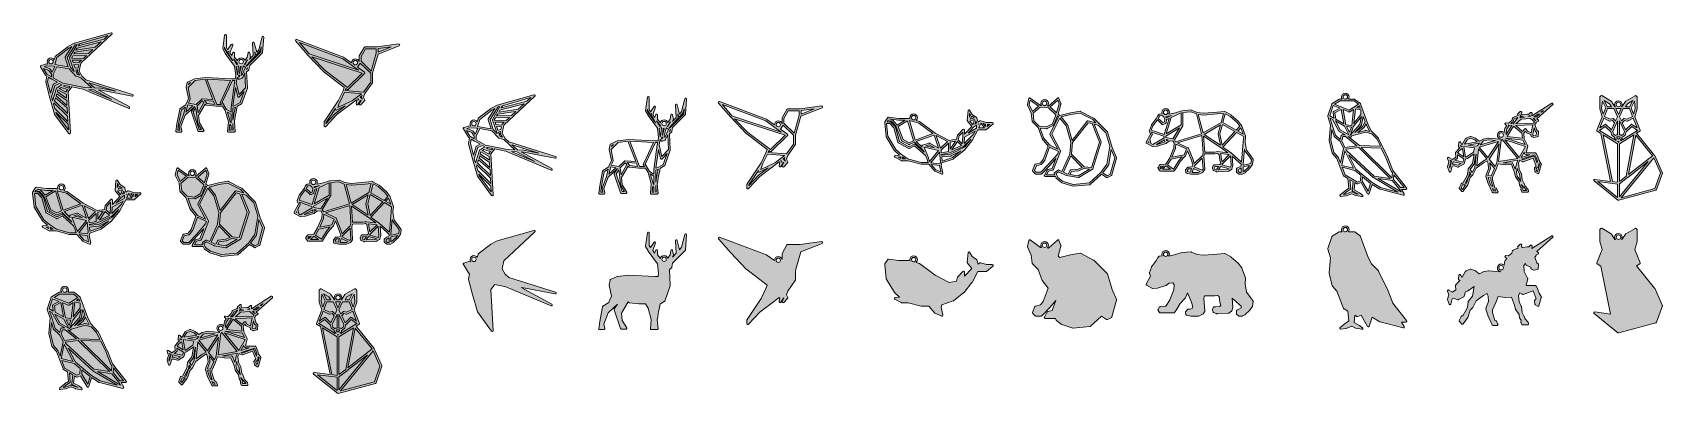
# Model space of a CAD drawing. Extents: x 5 to 4381, y -984 to -15.
import ezdxf

# ---------------------------------------------------------------- set-up
doc = ezdxf.new("R2010")
doc.units = 0
doc.header["$MEASUREMENT"] = 0
doc.layers.add('Layer 1', color=7, linetype='Continuous')

# ---------------------------------------------------------------- blocks, each defined once
blk = doc.blocks.new('block 2')
at = {"layer": 'Layer 1', "true_color": 0xad6c5e}
h = blk.add_hatch(color=35, dxfattribs=at)
h.dxf.hatch_style = 2
edge = h.paths.add_edge_path()
edge.add_spline(control_points=[(39.9, -129.9), (40.1, -130.2), (40.4, -130.5), (40.8, -130.7), (40.8, -130.7), (43.2, -132.2), (43.2, -132.2), (43.2, -132.2), (40.4, -146.9), (40.4, -146.9), (40.3, -147.2), (40.3, -147.6), (40.4, -148), (40.4, -148), (50.7, -188.2), (50.7, -188.2), (50.7, -188.2), (50.7, -188.2), (50.7, -188.3), (50.7, -188.3), (64, -234.2), (64, -234.2), (64.1, -234.5), (64.2, -234.7), (64.4, -235), (64.4, -235), (102.4, -286.2), (102.4, -286.2), (102.8, -286.8), (103.6, -287.2), (104.4, -287.2), (104.7, -287.2), (105, -287.1), (105.2, -287), (106.3, -286.6), (106.9, -285.6), (106.9, -284.5), (106.9, -284.5), (100.5, -174.7), (100.5, -174.7), (100.5, -174.7), (110.9, -161.2), (110.9, -161.2), (110.9, -161.2), (140.6, -167.4), (140.6, -167.4), (140.6, -167.4), (163.4, -177.6), (163.4, -177.6), (163.4, -177.6), (261.9, -218.8), (261.9, -218.8), (263.1, -219.3), (264.6, -218.8), (265.1, -217.6), (265.7, -216.4), (265.2, -215), (264.1, -214.3), (264.1, -214.3), (181.4, -169.5), (181.4, -169.5), (181.4, -169.5), (188.2, -169.7), (188.2, -169.7), (188.2, -169.7), (272.5, -186.3), (272.5, -186.3), (273.8, -186.5), (275.1, -185.7), (275.4, -184.4), (275.7, -183.1), (275, -181.8), (273.7, -181.4), (273.7, -181.4), (148.1, -142.1), (148.1, -142.1), (148.1, -142.1), (138.8, -133.5), (138.8, -133.5), (138.7, -133.4), (138.7, -133.3), (138.6, -133.2), (138.6, -133.2), (130.5, -119.4), (130.5, -119.4), (130.5, -119.4), (135, -97.5), (135, -97.5), (135, -97.5), (218.3, -20), (218.3, -20), (219.2, -19.2), (219.4, -18), (218.8, -17), (218.2, -15.9), (217, -15.5), (215.9, -15.8), (215.9, -15.8), (117.6, -43.9), (117.6, -43.9), (117.5, -44), (117.4, -44), (117.4, -44), (117.3, -44), (117.2, -44.1), (117.1, -44.1), (117.1, -44.1), (100, -53.2), (100, -53.2), (99.8, -53.2), (99.7, -53.3), (99.6, -53.4), (99.6, -53.4), (66.6, -79.1), (66.6, -79.1), (66.2, -79.4), (65.9, -79.8), (65.7, -80.3), (65.7, -80.3), (63.2, -88.3), (63.2, -88.3), (61.4, -85.4), (58.3, -83.6), (54.7, -83.6), (49, -83.6), (44.4, -88.1), (44.4, -93.8), (44.4, -96.1), (45.2, -98.2), (46.5, -99.9), (46.5, -99.9), (41.9, -99.7), (41.9, -99.7), (41.6, -99.7), (41.3, -99.7), (41.1, -99.8), (41.1, -99.8), (27.8, -104.1), (27.8, -104.1), (27.1, -104.3), (26.5, -104.9), (26.2, -105.6), (26, -106.3), (26, -107.1), (26.4, -107.8), (26.4, -107.8), (39.9, -129.9), (39.9, -129.9)], knot_values=[0, 0, 0, 0, 1, 1, 1, 2, 2, 2, 3, 3, 3, 4, 4, 4, 5, 5, 5, 6, 6, 6, 7, 7, 7, 8, 8, 8, 9, 9, 9, 10, 10, 10, 11, 11, 11, 12, 12, 12, 13, 13, 13, 14, 14, 14, 15, 15, 15, 16, 16, 16, 17, 17, 17, 18, 18, 18, 19, 19, 19, 20, 20, 20, 21, 21, 21, 22, 22, 22, 23, 23, 23, 24, 24, 24, 25, 25, 25, 26, 26, 26, 27, 27, 27, 28, 28, 28, 29, 29, 29, 30, 30, 30, 31, 31, 31, 32, 32, 32, 33, 33, 33, 34, 34, 34, 35, 35, 35, 36, 36, 36, 37, 37, 37, 38, 38, 38, 39, 39, 39, 40, 40, 40, 41, 41, 41, 42, 42, 42, 43, 43, 43, 44, 44, 44, 45, 45, 45, 46, 46, 46, 47, 47, 47, 48, 48, 48, 49, 49, 49, 49], degree=3, periodic=1)
edge = h.paths.add_edge_path()
edge.add_spline(control_points=[(54.7, -87.8), (57.9, -87.8), (60.6, -90.5), (60.6, -93.8), (60.6, -97.1), (57.9, -99.7), (54.7, -99.7), (51.4, -99.7), (48.7, -97.1), (48.7, -93.8), (48.7, -90.5), (51.4, -87.8), (54.7, -87.8)], knot_values=[0, 0, 0, 0, 1, 1, 1, 2, 2, 2, 3, 3, 3, 4, 4, 4, 4], degree=3, periodic=1)
h = blk.add_hatch(color=35, dxfattribs=at)
h.dxf.hatch_style = 2
edge = h.paths.add_edge_path()
edge.add_spline(control_points=[(392.5, -282.4), (392.5, -282.4), (403.8, -282.4), (403.8, -282.4), (404.5, -282.4), (405.1, -282.1), (405.6, -281.5), (406, -281), (406.2, -280.3), (406.1, -279.6), (406.1, -279.6), (403.6, -267.7), (403.6, -267.7), (403.6, -267.7), (414.9, -237.2), (414.9, -237.2), (414.9, -237.2), (440.4, -213.7), (440.4, -213.7), (440.4, -213.7), (431.7, -226.7), (431.7, -226.7), (431.3, -227.3), (431.2, -228.1), (431.5, -228.8), (431.5, -228.8), (448.6, -279.1), (448.6, -279.1), (448.9, -280), (449.8, -280.7), (450.8, -280.7), (450.8, -280.7), (463.2, -280.7), (463.2, -280.7), (464, -280.7), (464.8, -280.2), (465.2, -279.5), (465.6, -278.7), (465.6, -277.8), (465.2, -277.1), (465.2, -277.1), (453.1, -257.6), (453.1, -257.6), (453.1, -257.6), (450.9, -238.5), (450.9, -238.5), (450.9, -238.5), (468.4, -207.3), (468.4, -207.3), (468.4, -207.3), (470.5, -209.6), (470.5, -209.6), (470.9, -210.1), (471.4, -210.4), (472, -210.4), (472, -210.4), (497.6, -213.3), (497.6, -213.3), (497.6, -213.4), (497.7, -213.4), (497.8, -213.4), (497.8, -213.4), (497.8, -213.4), (497.9, -213.4), (497.9, -213.4), (515.4, -213.4), (515.4, -213.4), (515.4, -213.4), (522.3, -224.6), (522.3, -224.6), (522.3, -224.6), (531, -255.1), (531, -255.1), (531, -255.1), (528.5, -279.8), (528.5, -279.8), (528.4, -280.5), (528.6, -281.1), (529.1, -281.6), (529.5, -282.1), (530.2, -282.4), (530.8, -282.4), (530.8, -282.4), (546.6, -282.4), (546.6, -282.4), (547.3, -282.4), (547.9, -282.1), (548.4, -281.7), (548.8, -281.2), (549, -280.5), (549, -279.9), (549, -279.9), (547.1, -255), (547.1, -255), (547.3, -253.4), (548.8, -243.8), (550.6, -234), (553.6, -217.7), (555, -213.8), (555.5, -212.8), (555.5, -212.8), (565.9, -207.1), (565.9, -207.1), (566.4, -206.8), (566.8, -206.4), (567, -205.9), (567, -205.9), (581.9, -165.1), (581.9, -165.1), (582, -164.8), (582.1, -164.5), (582, -164.2), (582, -164.2), (580, -120.9), (580, -120.9), (580, -120.9), (585.5, -116), (585.5, -116), (585.8, -115.7), (586.1, -115.2), (586.2, -114.7), (586.2, -114.7), (588.2, -103.8), (588.2, -103.8), (588.2, -103.8), (622.1, -69.6), (622.1, -69.6), (622.5, -69.2), (622.8, -68.7), (622.8, -68.1), (622.8, -68.1), (625.8, -27.4), (625.8, -27.4), (625.9, -26.2), (625.1, -25.1), (623.8, -24.9), (622.6, -24.7), (621.5, -25.5), (621.2, -26.7), (621.2, -26.7), (612.5, -61.3), (612.5, -61.3), (612.5, -61.3), (607, -67.9), (607, -67.9), (607, -67.9), (600.2, -42.7), (600.2, -42.7), (599.9, -41.5), (598.7, -40.8), (597.5, -41), (596.3, -41.2), (595.5, -42.3), (595.6, -43.5), (595.6, -43.5), (597.9, -77.2), (597.9, -77.2), (597.9, -77.2), (587.9, -87.9), (587.9, -87.9), (587.9, -87.9), (590.2, -83.4), (590.2, -83.4), (590.5, -83), (590.6, -82.4), (590.5, -81.9), (590.5, -81.9), (588.2, -69.6), (588.2, -69.6), (588, -68.4), (587, -67.6), (585.9, -67.6), (584.8, -67.6), (583.8, -68.4), (583.6, -69.5), (583.6, -69.5), (581.4, -81.1), (581.4, -81.1), (581.4, -81.1), (575.2, -90.8), (575.2, -90.8), (574, -86.4), (570, -83.2), (565.3, -83.2), (560.4, -83.2), (556.3, -86.7), (555.3, -91.3), (555.3, -91.3), (547.3, -81.2), (547.3, -81.2), (547.3, -81.2), (547.3, -70), (547.3, -70), (547.3, -68.8), (546.4, -67.9), (545.3, -67.7), (544.2, -67.5), (543.1, -68.1), (542.7, -69.2), (542.7, -69.2), (539.8, -77.3), (539.8, -77.3), (539.8, -77.3), (535.2, -69.7), (535.2, -69.7), (535.2, -69.7), (542.6, -49.7), (542.6, -49.7), (543, -48.6), (542.5, -47.3), (541.4, -46.8), (540.4, -46.2), (539.1, -46.5), (538.4, -47.5), (538.4, -47.5), (528.7, -61.5), (528.7, -61.5), (528.7, -61.5), (525.6, -56.5), (525.6, -56.5), (525.6, -56.5), (525.6, -22.8), (525.6, -22.8), (525.6, -21.6), (524.6, -20.5), (523.4, -20.4), (522.2, -20.3), (521.1, -21.2), (520.9, -22.4), (520.9, -22.4), (515.6, -58), (515.6, -58), (515.5, -58.5), (515.6, -59), (515.8, -59.5), (515.8, -59.5), (522.4, -71.1), (522.4, -71.1), (522.4, -71.2), (522.5, -71.3), (522.5, -71.4), (522.5, -71.4), (547.2, -105.4), (547.2, -105.4), (547.2, -105.4), (550.7, -130.4), (550.7, -130.4), (550.7, -130.4), (549, -139.4), (549, -139.4), (549, -139.4), (540.4, -139.4), (540.4, -139.4), (540.4, -139.4), (469.8, -135.8), (469.8, -135.8), (469.8, -135.8), (469.7, -135.8), (469.6, -135.8), (469.6, -135.8), (469.5, -135.8), (469.4, -135.8), (469.4, -135.8), (440.3, -139.4), (440.3, -139.4), (440.1, -139.4), (439.9, -139.5), (439.7, -139.6), (439.6, -139.6), (439.6, -139.6), (439.6, -139.6), (439.6, -139.6), (421.8, -148.2), (421.8, -148.2), (421.2, -148.5), (420.7, -149.1), (420.6, -149.9), (420.6, -149.9), (418, -162), (418, -162), (417.9, -162.1), (417.9, -162.2), (417.9, -162.2), (417.9, -162.5), (417.9, -162.7), (417.9, -163), (417.9, -163), (423.9, -192.6), (423.9, -192.6), (423.9, -192.6), (418.1, -205.8), (418.1, -205.8), (418.1, -205.9), (418.1, -205.9), (418, -206), (418, -206.1), (418, -206.1), (418, -206.2), (418, -206.2), (417.1, -209.5), (417.1, -209.5), (417.1, -209.5), (401.2, -219.3), (401.2, -219.3), (400.7, -219.6), (400.3, -220.2), (400.2, -220.9), (400.2, -220.9), (392.8, -260.1), (392.8, -260.1), (392.8, -260.1), (392.8, -260.2), (392.8, -260.2), (392.8, -260.2), (390.2, -279.7), (390.2, -279.7), (390.1, -280.4), (390.3, -281.1), (390.7, -281.6), (391.2, -282.1), (391.8, -282.4), (392.5, -282.4)], knot_values=[0, 0, 0, 0, 1, 1, 1, 2, 2, 2, 3, 3, 3, 4, 4, 4, 5, 5, 5, 6, 6, 6, 7, 7, 7, 8, 8, 8, 9, 9, 9, 10, 10, 10, 11, 11, 11, 12, 12, 12, 13, 13, 13, 14, 14, 14, 15, 15, 15, 16, 16, 16, 17, 17, 17, 18, 18, 18, 19, 19, 19, 20, 20, 20, 21, 21, 21, 22, 22, 22, 23, 23, 23, 24, 24, 24, 25, 25, 25, 26, 26, 26, 27, 27, 27, 28, 28, 28, 29, 29, 29, 30, 30, 30, 31, 31, 31, 32, 32, 32, 33, 33, 33, 34, 34, 34, 35, 35, 35, 36, 36, 36, 37, 37, 37, 38, 38, 38, 39, 39, 39, 40, 40, 40, 41, 41, 41, 42, 42, 42, 43, 43, 43, 44, 44, 44, 45, 45, 45, 46, 46, 46, 47, 47, 47, 48, 48, 48, 49, 49, 49, 50, 50, 50, 51, 51, 51, 52, 52, 52, 53, 53, 53, 54, 54, 54, 55, 55, 55, 56, 56, 56, 57, 57, 57, 58, 58, 58, 59, 59, 59, 60, 60, 60, 61, 61, 61, 62, 62, 62, 63, 63, 63, 64, 64, 64, 65, 65, 65, 66, 66, 66, 67, 67, 67, 68, 68, 68, 69, 69, 69, 70, 70, 70, 71, 71, 71, 72, 72, 72, 73, 73, 73, 74, 74, 74, 75, 75, 75, 76, 76, 76, 77, 77, 77, 78, 78, 78, 79, 79, 79, 80, 80, 80, 81, 81, 81, 82, 82, 82, 83, 83, 83, 84, 84, 84, 85, 85, 85, 86, 86, 86, 87, 87, 87, 88, 88, 88, 89, 89, 89, 90, 90, 90, 91, 91, 91, 92, 92, 92, 93, 93, 93, 94, 94, 94, 95, 95, 95, 96, 96, 96, 97, 97, 97, 98, 98, 98, 99, 99, 99, 100, 100, 100, 101, 101, 101, 102, 102, 102, 103, 103, 103, 104, 104, 104, 105, 105, 105, 106, 106, 106, 107, 107, 107, 107], degree=3, periodic=1)
edge = h.paths.add_edge_path()
edge.add_spline(control_points=[(565.3, -87.4), (568.6, -87.4), (571.3, -90.1), (571.3, -93.4), (571.3, -96.7), (568.6, -99.3), (565.3, -99.3), (562, -99.3), (559.3, -96.7), (559.3, -93.4), (559.3, -90.1), (562, -87.4), (565.3, -87.4)], knot_values=[0, 0, 0, 0, 1, 1, 1, 2, 2, 2, 3, 3, 3, 4, 4, 4, 4], degree=3, periodic=1)
h = blk.add_hatch(color=35, dxfattribs=at)
h.dxf.hatch_style = 2
edge = h.paths.add_edge_path()
edge.add_spline(control_points=[(744.1, -76.2), (744.1, -76.2), (744.1, -76.2), (744.2, -76.3), (744.2, -76.3), (744.2, -76.3), (744.2, -76.3), (744.2, -76.3), (787, -120.7), (787, -120.7), (787.1, -120.7), (787.2, -120.9), (787.2, -120.9), (787.2, -120.9), (842.2, -162.7), (842.2, -162.7), (842.2, -162.7), (838.8, -171.8), (838.8, -171.8), (838.8, -171.8), (825.8, -199.1), (825.8, -199.1), (825.8, -199.1), (788.3, -255.4), (788.3, -255.4), (788, -255.8), (787.9, -256.3), (787.9, -256.8), (787.9, -256.8), (787.9, -266.3), (787.9, -266.3), (787.9, -267.4), (788.5, -268.3), (789.5, -268.6), (789.8, -268.8), (790.1, -268.8), (790.4, -268.8), (791.1, -268.8), (791.7, -268.5), (792.2, -268), (792.2, -268), (822.2, -235.7), (822.2, -235.7), (822.2, -235.7), (874.7, -196.1), (874.7, -196.1), (874.7, -196.1), (875.7, -197.3), (875.7, -197.3), (875.7, -197.3), (874.3, -206.5), (874.3, -206.5), (874.1, -207.7), (874.7, -208.8), (875.8, -209.2), (876.9, -209.6), (878.1, -209.3), (878.8, -208.3), (878.8, -208.3), (885.9, -198), (885.9, -198), (886.1, -197.7), (886.3, -197.4), (886.3, -197), (886.3, -197), (887.1, -197.8), (887.1, -197.8), (887.1, -197.8), (882.5, -206.5), (882.5, -206.5), (881.9, -207.6), (882.2, -209), (883.2, -209.7), (884.1, -210.4), (885.6, -210.3), (886.4, -209.5), (886.4, -209.5), (896.7, -199.1), (896.7, -199.1), (897.5, -198.4), (897.7, -197.3), (897.3, -196.3), (897.3, -196.3), (893.7, -188.6), (893.7, -188.6), (893.7, -188.6), (897.2, -178.7), (897.2, -178.7), (897.2, -178.7), (917.6, -150.5), (917.6, -150.5), (917.9, -150.1), (918.1, -149.6), (918.1, -149), (918.1, -149), (918.1, -124), (918.1, -124), (918.1, -124), (932.7, -73.3), (932.7, -73.3), (932.7, -73.3), (989.4, -50.7), (989.4, -50.7), (990.6, -50.3), (991.2, -49), (990.9, -47.8), (990.6, -46.5), (989.4, -45.8), (988.1, -45.9), (988.1, -45.9), (930.5, -53.8), (930.5, -53.8), (930.5, -53.8), (897.4, -53.8), (897.4, -53.8), (896.4, -53.8), (895.6, -54.3), (895.2, -55.1), (895.2, -55.1), (882.5, -78.1), (882.5, -78.1), (882.3, -78.5), (882.2, -78.9), (882.2, -79.3), (882.2, -79.3), (882.2, -92.8), (882.2, -92.8), (882.2, -92.8), (881.7, -93.4), (881.7, -93.4), (880.6, -89.1), (876.6, -85.9), (871.9, -85.9), (866.3, -85.9), (861.7, -90.5), (861.7, -96.1), (861.7, -96.4), (861.7, -96.6), (861.7, -96.9), (861.7, -96.9), (841, -82), (841, -82), (840.8, -81.9), (840.6, -81.8), (840.4, -81.7), (840.4, -81.7), (714.4, -34.2), (714.4, -34.2), (713.3, -33.8), (712.1, -34.2), (711.5, -35.1), (710.8, -36), (710.9, -37.3), (711.6, -38.2), (711.6, -38.2), (744.1, -76.2), (744.1, -76.2)], knot_values=[0, 0, 0, 0, 1, 1, 1, 2, 2, 2, 3, 3, 3, 4, 4, 4, 5, 5, 5, 6, 6, 6, 7, 7, 7, 8, 8, 8, 9, 9, 9, 10, 10, 10, 11, 11, 11, 12, 12, 12, 13, 13, 13, 14, 14, 14, 15, 15, 15, 16, 16, 16, 17, 17, 17, 18, 18, 18, 19, 19, 19, 20, 20, 20, 21, 21, 21, 22, 22, 22, 23, 23, 23, 24, 24, 24, 25, 25, 25, 26, 26, 26, 27, 27, 27, 28, 28, 28, 29, 29, 29, 30, 30, 30, 31, 31, 31, 32, 32, 32, 33, 33, 33, 34, 34, 34, 35, 35, 35, 36, 36, 36, 37, 37, 37, 38, 38, 38, 39, 39, 39, 40, 40, 40, 41, 41, 41, 42, 42, 42, 43, 43, 43, 44, 44, 44, 45, 45, 45, 46, 46, 46, 47, 47, 47, 48, 48, 48, 49, 49, 49, 50, 50, 50, 51, 51, 51, 52, 52, 52, 52], degree=3, periodic=1)
edge = h.paths.add_edge_path()
edge.add_spline(control_points=[(871.9, -90.1), (875.2, -90.1), (877.9, -92.8), (877.9, -96.1), (877.9, -99.4), (875.2, -102.1), (871.9, -102.1), (868.6, -102.1), (865.9, -99.4), (865.9, -96.1), (865.9, -92.8), (868.6, -90.1), (871.9, -90.1)], knot_values=[0, 0, 0, 0, 1, 1, 1, 2, 2, 2, 3, 3, 3, 4, 4, 4, 4], degree=3, periodic=1)
h = blk.add_hatch(color=35, dxfattribs=at)
h.dxf.hatch_style = 2
edge = h.paths.add_edge_path()
edge.add_spline(control_points=[(398.8, -419.9), (398.8, -419.9), (400.9, -441.7), (400.9, -441.7), (400.9, -442.3), (401.2, -442.8), (401.6, -443.2), (401.6, -443.2), (417.1, -458.7), (417.1, -458.7), (417.1, -458.7), (427.5, -487.8), (427.5, -487.8), (427.5, -487.8), (427.5, -487.8), (427.5, -487.8), (427.6, -488), (427.7, -488.3), (427.8, -488.5), (427.8, -488.5), (443.9, -508.6), (443.9, -508.6), (443.9, -508.6), (430.8, -544), (430.8, -544), (430.8, -544), (423.1, -553.7), (423.1, -553.7), (423.1, -553.7), (410.1, -556.7), (410.1, -556.7), (409.4, -556.8), (408.7, -557.4), (408.5, -558.1), (408.5, -558.1), (402.1, -574), (402.1, -574), (401.8, -574.8), (402, -575.8), (402.6, -576.5), (402.6, -576.5), (409, -582.8), (409, -582.8), (409.4, -583.3), (410, -583.5), (410.6, -583.5), (410.6, -583.5), (425.4, -583.5), (425.4, -583.5), (426.1, -583.5), (426.7, -583.3), (427.1, -582.8), (427.1, -582.8), (448.3, -560.6), (448.3, -560.6), (448.3, -560.6), (464.8, -542), (464.8, -542), (464.8, -542), (454.4, -568.6), (454.4, -568.6), (454.4, -568.6), (442.9, -571.5), (442.9, -571.5), (442.2, -571.6), (441.7, -572.1), (441.4, -572.7), (441.4, -572.7), (434, -586.4), (434, -586.4), (433.6, -587.1), (433.6, -588), (434, -588.7), (434.4, -589.4), (435.2, -589.9), (436, -589.9), (436, -589.9), (463.6, -589.9), (463.6, -589.9), (463.6, -589.9), (465.6, -594.8), (465.6, -594.8), (465.8, -595.1), (466, -595.5), (466.3, -595.7), (466.3, -595.7), (480.1, -606.3), (480.1, -606.3), (480.3, -606.5), (480.5, -606.6), (480.8, -606.7), (480.8, -606.7), (510.4, -616.2), (510.4, -616.2), (510.7, -616.3), (510.9, -616.3), (511.2, -616.3), (511.2, -616.3), (511.3, -616.3), (511.3, -616.3), (511.3, -616.3), (555.8, -612.1), (555.8, -612.1), (556.3, -612), (556.8, -611.8), (557.2, -611.5), (557.2, -611.5), (587.6, -584.1), (587.6, -584.1), (587.6, -584.1), (600.9, -592.7), (600.9, -592.7), (601.6, -593.1), (602.5, -593.2), (603.2, -592.8), (603.2, -592.8), (613.8, -587.5), (613.8, -587.5), (614.4, -587.2), (614.8, -586.7), (615, -586), (615, -586), (627.7, -540.5), (627.7, -540.5), (627.9, -540), (627.8, -539.5), (627.6, -539), (627.6, -539), (616, -512.6), (616, -512.6), (616, -512.6), (603.4, -470.4), (603.4, -470.4), (603.2, -470.1), (603, -469.7), (602.8, -469.5), (602.8, -469.5), (566.8, -433.5), (566.8, -433.5), (566.6, -433.3), (566.4, -433.2), (566.2, -433.1), (566.2, -433.1), (531.3, -415.1), (531.3, -415.1), (530.8, -414.8), (530.3, -414.8), (529.8, -414.8), (529.8, -414.8), (504.4, -419.1), (504.4, -419.1), (504.4, -419.1), (504.3, -419.1), (504.3, -419.1), (504.3, -419.1), (475.7, -426.3), (475.7, -426.3), (475.7, -426.3), (470.5, -422.6), (470.5, -422.6), (470.5, -422.6), (478.5, -395.6), (478.5, -395.6), (478.6, -395.1), (478.6, -394.6), (478.4, -394.1), (478.4, -394.1), (473.1, -380.3), (473.1, -380.3), (472.9, -379.6), (472.3, -379.1), (471.5, -378.9), (470.8, -378.7), (470, -378.9), (469.4, -379.4), (469.4, -379.4), (444.8, -401), (444.8, -401), (444.8, -401), (441.5, -400.7), (441.5, -400.7), (443.4, -398.8), (444.5, -396.3), (444.5, -393.5), (444.5, -387.9), (439.9, -383.3), (434.3, -383.3), (428.6, -383.3), (424.1, -387.9), (424.1, -393.5), (424.1, -395.6), (424.7, -397.6), (425.8, -399.2), (425.8, -399.2), (423.1, -399), (423.1, -399), (423.1, -399), (396.1, -379.3), (396.1, -379.3), (395.5, -378.8), (394.7, -378.7), (394, -379), (393.2, -379.2), (392.7, -379.8), (392.5, -380.6), (392.5, -380.6), (388.3, -396.4), (388.3, -396.4), (388.1, -397), (388.2, -397.6), (388.4, -398.1), (388.4, -398.1), (398.8, -419.9), (398.8, -419.9)], knot_values=[0, 0, 0, 0, 1, 1, 1, 2, 2, 2, 3, 3, 3, 4, 4, 4, 5, 5, 5, 6, 6, 6, 7, 7, 7, 8, 8, 8, 9, 9, 9, 10, 10, 10, 11, 11, 11, 12, 12, 12, 13, 13, 13, 14, 14, 14, 15, 15, 15, 16, 16, 16, 17, 17, 17, 18, 18, 18, 19, 19, 19, 20, 20, 20, 21, 21, 21, 22, 22, 22, 23, 23, 23, 24, 24, 24, 25, 25, 25, 26, 26, 26, 27, 27, 27, 28, 28, 28, 29, 29, 29, 30, 30, 30, 31, 31, 31, 32, 32, 32, 33, 33, 33, 34, 34, 34, 35, 35, 35, 36, 36, 36, 37, 37, 37, 38, 38, 38, 39, 39, 39, 40, 40, 40, 41, 41, 41, 42, 42, 42, 43, 43, 43, 44, 44, 44, 45, 45, 45, 46, 46, 46, 47, 47, 47, 48, 48, 48, 49, 49, 49, 50, 50, 50, 51, 51, 51, 52, 52, 52, 53, 53, 53, 54, 54, 54, 55, 55, 55, 56, 56, 56, 57, 57, 57, 58, 58, 58, 59, 59, 59, 60, 60, 60, 61, 61, 61, 62, 62, 62, 63, 63, 63, 64, 64, 64, 65, 65, 65, 66, 66, 66, 67, 67, 67, 68, 68, 68, 69, 69, 69, 70, 70, 70, 71, 71, 71, 71], degree=3, periodic=1)
edge = h.paths.add_edge_path()
edge.add_spline(control_points=[(434.3, -387.5), (437.6, -387.5), (440.2, -390.2), (440.2, -393.5), (440.2, -396.8), (437.6, -399.5), (434.3, -399.5), (431, -399.5), (428.3, -396.8), (428.3, -393.5), (428.3, -390.2), (431, -387.5), (434.3, -387.5)], knot_values=[0, 0, 0, 0, 1, 1, 1, 2, 2, 2, 3, 3, 3, 4, 4, 4, 4], degree=3, periodic=1)
h = blk.add_hatch(color=35, dxfattribs=at)
h.dxf.hatch_style = 2
edge = h.paths.add_edge_path()
edge.add_spline(control_points=[(293.9, -445.5), (293.9, -445.5), (278.8, -445.5), (278.8, -445.5), (278.8, -445.5), (263, -440.4), (263, -440.4), (262.3, -440.2), (261.6, -440.3), (261, -440.7), (261, -440.7), (255.9, -444), (255.9, -444), (255.9, -444), (252.9, -433), (252.9, -433), (252.7, -432.4), (252.4, -432), (251.9, -431.7), (251.9, -431.7), (240.2, -423.6), (240.2, -423.6), (240.1, -423.6), (240.1, -423.5), (240.1, -423.5), (240.1, -423.5), (233.2, -412.3), (233.2, -412.3), (232.7, -411.5), (231.7, -411), (230.7, -411.3), (229.7, -411.5), (229, -412.4), (228.9, -413.4), (228.9, -413.4), (227, -439.9), (227, -439.9), (226.9, -440.5), (227.1, -441.1), (227.5, -441.6), (227.5, -441.6), (239.1, -455.5), (239.1, -455.5), (239.1, -455.5), (219.4, -476.7), (219.4, -476.7), (219.4, -476.7), (219.4, -465.3), (219.4, -465.3), (219.4, -464.3), (218.8, -463.4), (217.9, -463.1), (217, -462.7), (216, -462.9), (215.3, -463.6), (215.3, -463.6), (201.1, -478.5), (201.1, -478.5), (200.8, -478.8), (200.6, -479.2), (200.5, -479.6), (200.5, -479.6), (198, -490.2), (198, -490.2), (198, -490.2), (178.6, -493.2), (178.6, -493.2), (178.6, -493.2), (140.7, -473.6), (140.7, -473.6), (140.7, -473.6), (98.9, -442.7), (98.9, -442.7), (98.6, -442.5), (98.4, -442.4), (98.1, -442.3), (98.1, -442.3), (89.3, -440), (89.3, -440), (91.5, -438.1), (92.9, -435.3), (92.9, -432.2), (92.9, -426.6), (88.3, -422), (82.7, -422), (77, -422), (72.5, -426.6), (72.5, -432.2), (72.5, -433.4), (72.7, -434.6), (73.1, -435.7), (73.1, -435.7), (69, -434.6), (69, -434.6), (68.8, -434.5), (68.6, -434.5), (68.4, -434.5), (68.4, -434.5), (42.7, -434.5), (42.7, -434.5), (42.7, -434.5), (15.7, -430.6), (15.7, -430.6), (14.8, -430.5), (13.9, -430.9), (13.4, -431.6), (13.4, -431.6), (5.7, -443.3), (5.7, -443.3), (5.4, -443.7), (5.2, -444.3), (5.3, -444.8), (5.3, -444.8), (5.4, -446.1), (5.4, -446.1), (5.4, -446.1), (5.4, -446.2), (5.4, -446.2), (5.4, -446.2), (5.4, -446.2), (5.4, -446.2), (5.4, -446.2), (9.2, -483), (9.2, -483), (9.2, -483.3), (9.3, -483.6), (9.5, -483.9), (9.5, -483.9), (31.5, -520.8), (31.5, -520.8), (31.6, -521), (31.8, -521.2), (32, -521.3), (32, -521.3), (45.3, -532.7), (45.3, -532.7), (45.3, -532.7), (33.2, -534), (33.2, -534), (32.2, -534.1), (31.4, -534.9), (31.2, -535.9), (31, -536.9), (31.5, -538), (32.4, -538.4), (32.4, -538.4), (49.8, -547.5), (49.8, -547.5), (50.2, -547.7), (50.6, -547.8), (50.9, -547.8), (50.9, -547.8), (68.1, -547.8), (68.1, -547.8), (68.1, -547.8), (103.3, -557.4), (103.3, -557.4), (103.5, -557.4), (103.7, -557.4), (103.9, -557.4), (103.9, -557.4), (123.6, -557.4), (123.6, -557.4), (123.6, -557.4), (139.7, -575.4), (139.7, -575.4), (139.9, -575.7), (140.2, -575.9), (140.5, -576), (140.5, -576), (157.9, -583.7), (157.9, -583.7), (158.2, -583.9), (158.5, -583.9), (158.9, -583.9), (159.4, -583.9), (159.9, -583.8), (160.3, -583.4), (161, -582.9), (161.3, -582), (161.2, -581.1), (161.2, -581.1), (156.8, -559.2), (156.8, -559.2), (156.8, -559.2), (158.7, -553.7), (158.7, -553.7), (158.7, -553.7), (158.7, -553.7), (158.7, -553.7), (158.7, -553.7), (189.4, -543.1), (189.4, -543.1), (189.6, -543), (189.8, -542.9), (190, -542.7), (190, -542.7), (217.8, -520.7), (217.8, -520.7), (218, -520.6), (218.1, -520.5), (218.2, -520.4), (218.2, -520.4), (239.5, -493.9), (239.5, -493.9), (239.6, -493.8), (239.7, -493.6), (239.8, -493.5), (239.8, -493.5), (255.3, -464.4), (255.3, -464.4), (255.3, -464.4), (277.1, -464.4), (277.1, -464.4), (277.7, -464.4), (278.2, -464.2), (278.6, -463.8), (278.6, -463.8), (295.4, -449.6), (295.4, -449.6), (296.2, -449), (296.5, -447.9), (296.1, -447), (295.8, -446.1), (294.9, -445.5), (293.9, -445.5)], knot_values=[0, 0, 0, 0, 1, 1, 1, 2, 2, 2, 3, 3, 3, 4, 4, 4, 5, 5, 5, 6, 6, 6, 7, 7, 7, 8, 8, 8, 9, 9, 9, 10, 10, 10, 11, 11, 11, 12, 12, 12, 13, 13, 13, 14, 14, 14, 15, 15, 15, 16, 16, 16, 17, 17, 17, 18, 18, 18, 19, 19, 19, 20, 20, 20, 21, 21, 21, 22, 22, 22, 23, 23, 23, 24, 24, 24, 25, 25, 25, 26, 26, 26, 27, 27, 27, 28, 28, 28, 29, 29, 29, 30, 30, 30, 31, 31, 31, 32, 32, 32, 33, 33, 33, 34, 34, 34, 35, 35, 35, 36, 36, 36, 37, 37, 37, 38, 38, 38, 39, 39, 39, 40, 40, 40, 41, 41, 41, 42, 42, 42, 43, 43, 43, 44, 44, 44, 45, 45, 45, 46, 46, 46, 47, 47, 47, 48, 48, 48, 49, 49, 49, 50, 50, 50, 51, 51, 51, 52, 52, 52, 53, 53, 53, 54, 54, 54, 55, 55, 55, 56, 56, 56, 57, 57, 57, 58, 58, 58, 59, 59, 59, 60, 60, 60, 61, 61, 61, 62, 62, 62, 63, 63, 63, 64, 64, 64, 65, 65, 65, 66, 66, 66, 67, 67, 67, 68, 68, 68, 69, 69, 69, 70, 70, 70, 71, 71, 71, 72, 72, 72, 73, 73, 73, 74, 74, 74, 75, 75, 75, 75], degree=3, periodic=1)
edge = h.paths.add_edge_path()
edge.add_spline(control_points=[(76.7, -432.2), (76.7, -428.9), (79.4, -426.2), (82.7, -426.2), (86, -426.2), (88.6, -428.9), (88.6, -432.2), (88.6, -435.5), (86, -438.1), (82.7, -438.1), (82.6, -438.1), (82.5, -438.1), (82.4, -438.1), (82.4, -438.1), (79.9, -437.5), (79.9, -437.5), (78, -436.5), (76.7, -434.5), (76.7, -432.2)], knot_values=[0, 0, 0, 0, 1, 1, 1, 2, 2, 2, 3, 3, 3, 4, 4, 4, 5, 5, 5, 6, 6, 6, 6], degree=3, periodic=1)
h = blk.add_hatch(color=35, dxfattribs=at)
h.dxf.hatch_style = 2
edge = h.paths.add_edge_path()
edge.add_spline(control_points=[(994.3, -543.1), (994.3, -543.1), (988.3, -534.8), (988.3, -534.8), (988.3, -534.8), (976.2, -519.2), (976.2, -519.2), (976.2, -519.2), (972.8, -497.5), (972.8, -497.5), (972.8, -497.5), (973.9, -481.7), (973.9, -481.7), (974, -481.4), (973.9, -481), (973.8, -480.7), (973.8, -480.7), (964.3, -454.6), (964.3, -454.6), (964.2, -454.4), (964.1, -454.2), (963.9, -454), (963.9, -454), (954.4, -441.5), (954.4, -441.5), (954.4, -441.4), (954.2, -441.2), (954.1, -441.2), (954.1, -441.2), (935.7, -425.1), (935.7, -425.1), (935.6, -425), (935.4, -424.9), (935.3, -424.8), (935.3, -424.8), (918.6, -415.9), (918.6, -415.9), (918.2, -415.7), (917.8, -415.6), (917.3, -415.6), (917.3, -415.6), (897.7, -417.4), (897.7, -417.4), (897.7, -417.4), (861.2, -420.4), (861.2, -420.4), (861.2, -420.4), (844.5, -418.1), (844.5, -418.1), (844.5, -418.1), (828.7, -411.6), (828.7, -411.6), (828.4, -411.5), (828, -411.5), (827.7, -411.5), (827.7, -411.5), (803.3, -413.3), (803.3, -413.3), (803.2, -413.3), (803.1, -413.3), (803, -413.3), (803, -413.3), (803, -413.3), (803, -413.3), (802.9, -413.3), (802.8, -413.3), (802.8, -413.4), (802.8, -413.4), (786.2, -418.7), (786.2, -418.7), (786.2, -418.7), (768.2, -422.9), (768.2, -422.9), (769.1, -421.4), (769.7, -419.6), (769.7, -417.7), (769.7, -412.1), (765.1, -407.5), (759.5, -407.5), (753.8, -407.5), (749.2, -412.1), (749.2, -417.7), (749.2, -419.1), (749.5, -420.5), (750.1, -421.7), (750.1, -421.7), (742.6, -422.8), (742.6, -422.8), (742, -422.9), (741.5, -423.1), (741.1, -423.6), (741.1, -423.6), (737.5, -427.7), (737.5, -427.7), (737.4, -427.9), (737.3, -428.1), (737.2, -428.3), (737.2, -428.3), (734.9, -433.4), (734.9, -433.4), (734.9, -433.4), (721.4, -451.6), (721.4, -451.6), (721.3, -451.8), (721.2, -452), (721.1, -452.2), (721.1, -452.2), (715.7, -466.5), (715.7, -466.5), (715.5, -467), (715.5, -467.6), (715.7, -468.1), (715.7, -468.1), (718.9, -476.6), (718.9, -476.6), (718.9, -476.6), (707.6, -497.6), (707.6, -497.6), (707.3, -498.2), (707.2, -498.8), (707.4, -499.4), (707.5, -500), (708, -500.5), (708.5, -500.8), (708.5, -500.8), (724, -509.2), (724, -509.2), (724.3, -509.4), (724.8, -509.5), (725.2, -509.4), (725.2, -509.4), (737.1, -508.8), (737.1, -508.8), (737.3, -508.8), (737.5, -508.8), (737.7, -508.7), (737.7, -508.7), (759.7, -501.6), (759.7, -501.6), (759.9, -501.5), (760.1, -501.4), (760.3, -501.3), (760.3, -501.3), (760.3, -501.2), (760.3, -501.2), (760.3, -501.2), (760.9, -501.2), (760.9, -501.2), (761.6, -501), (762.2, -500.5), (762.4, -499.8), (762.4, -499.8), (769.3, -495.1), (769.3, -495.1), (769.3, -495.1), (779.1, -494.1), (779.1, -494.1), (779.1, -494.1), (782.7, -499.9), (782.7, -499.9), (782.7, -499.9), (781.6, -513.1), (781.6, -513.1), (781.6, -513.1), (770.5, -539.9), (770.5, -539.9), (770.5, -539.9), (760.5, -556.4), (760.5, -556.4), (760, -556.4), (759.4, -556.4), (759, -556.7), (759, -556.7), (745, -558.2), (745, -558.2), (744.3, -558.3), (743.7, -558.7), (743.3, -559.3), (743.3, -559.3), (739.1, -565.8), (739.1, -565.8), (738.6, -566.6), (738.6, -567.6), (739.2, -568.4), (739.2, -568.4), (743.3, -574.4), (743.3, -574.4), (743.8, -575), (744.5, -575.4), (745.3, -575.4), (745.3, -575.4), (781.5, -575.4), (781.5, -575.4), (782.3, -575.4), (783, -575), (783.5, -574.3), (783.5, -574.3), (789.4, -565.4), (789.4, -565.4), (789.4, -565.4), (798.8, -550.1), (798.8, -550.1), (798.8, -550.1), (812.3, -535.4), (812.3, -535.4), (812.5, -535.2), (812.7, -535), (812.8, -534.7), (812.8, -534.7), (818.3, -521.1), (818.3, -521.1), (818.3, -521.1), (828.6, -546.5), (828.6, -546.5), (828.6, -546.5), (832.5, -559.8), (832.5, -559.8), (832.5, -559.8), (830.9, -563.3), (830.9, -563.3), (830.9, -563.3), (825.7, -564.7), (825.7, -564.7), (825.7, -564.7), (820.1, -564.7), (820.1, -564.7), (819.4, -564.7), (818.7, -565), (818.3, -565.6), (818.3, -565.6), (813.5, -571.5), (813.5, -571.5), (813.1, -572), (813, -572.6), (813, -573.3), (813, -573.3), (813.6, -579.2), (813.6, -579.2), (813.7, -580.2), (814.5, -581.1), (815.5, -581.3), (815.5, -581.3), (827.4, -583.6), (827.4, -583.6), (827.5, -583.7), (827.7, -583.7), (827.8, -583.7), (827.8, -583.7), (847.4, -583.7), (847.4, -583.7), (847.8, -583.7), (848.1, -583.6), (848.4, -583.5), (848.4, -583.5), (858.7, -578.9), (858.7, -578.9), (859.4, -578.8), (860, -578.4), (860.3, -577.8), (860.3, -577.8), (860.4, -577.4), (860.4, -577.4), (860.4, -577.4), (864.2, -572), (864.2, -572), (864.5, -571.6), (864.7, -571), (864.6, -570.5), (864.6, -570.5), (862.3, -535.8), (862.3, -535.8), (862.3, -535.8), (864.1, -529.5), (864.1, -529.5), (864.1, -529.5), (873.6, -529), (873.6, -529), (873.6, -529), (890.7, -529.6), (890.7, -529.6), (890.9, -529.6), (891.1, -529.6), (891.3, -529.6), (891.3, -529.6), (899.1, -528), (899.1, -528), (899.1, -528), (902.9, -530.9), (902.9, -530.9), (902.9, -530.9), (905.1, -546), (905.1, -546), (905.1, -546.1), (905.1, -546.2), (905.1, -546.3), (905.1, -546.3), (907.3, -554.8), (907.3, -554.8), (907.3, -554.8), (904.9, -558.3), (904.9, -558.3), (904.9, -558.3), (894.2, -558.8), (894.2, -558.8), (894.2, -558.8), (889.6, -558.8), (889.6, -558.8), (888.6, -558.8), (887.8, -559.4), (887.4, -560.3), (887.4, -560.3), (885, -566.2), (885, -566.2), (884.8, -566.8), (884.8, -567.3), (885, -567.9), (885, -567.9), (886.8, -572.7), (886.8, -572.7), (887, -573.3), (887.5, -573.8), (888.1, -574), (888.1, -574), (894.9, -576.8), (894.9, -576.8), (894.9, -576.8), (895.5, -577.2), (895.5, -577.2), (896.2, -577.7), (897.1, -577.6), (897.7, -577.1), (897.7, -577.1), (927.7, -576), (927.7, -576), (928.1, -575.9), (928.5, -575.8), (928.9, -575.6), (928.9, -575.6), (936.6, -570.9), (936.6, -570.9), (937.1, -570.5), (937.5, -570), (937.6, -569.4), (937.6, -569.4), (940, -559.9), (940, -559.9), (940.1, -559.7), (940.1, -559.4), (940.1, -559.2), (940.1, -559.2), (938.2, -535.3), (938.2, -535.3), (938.2, -535.3), (956.9, -552.2), (956.9, -552.2), (956.9, -552.2), (962.7, -557.4), (962.7, -557.4), (962.7, -557.4), (962.7, -561), (962.7, -561), (962.7, -561), (956.1, -565.1), (956.1, -565.1), (956.1, -565.1), (950.8, -568), (950.8, -568), (950.1, -568.4), (949.6, -569.2), (949.6, -570), (949.6, -570), (949.6, -577.2), (949.6, -577.2), (949.6, -577.9), (949.9, -578.5), (950.4, -578.9), (950.4, -578.9), (955.2, -583.1), (955.2, -583.1), (955.6, -583.5), (956.2, -583.7), (956.7, -583.7), (956.7, -583.7), (965, -583.7), (965, -583.7), (965.4, -583.7), (965.8, -583.6), (966.2, -583.4), (966.2, -583.4), (972.7, -579.8), (972.7, -579.8), (972.9, -579.7), (973.1, -579.6), (973.2, -579.5), (973.2, -579.5), (984.5, -568.8), (984.5, -568.8), (984.6, -568.7), (984.7, -568.6), (984.8, -568.5), (984.8, -568.5), (991.5, -559.1), (991.5, -559.1), (991.8, -559), (992.1, -558.8), (992.3, -558.5), (992.4, -558.2), (992.5, -557.9), (992.6, -557.7), (992.7, -557.4), (992.9, -557.1), (992.9, -556.7), (992.9, -556.7), (994.7, -544.9), (994.7, -544.9), (994.8, -544.2), (994.6, -543.6), (994.3, -543.1)], knot_values=[0, 0, 0, 0, 1, 1, 1, 2, 2, 2, 3, 3, 3, 4, 4, 4, 5, 5, 5, 6, 6, 6, 7, 7, 7, 8, 8, 8, 9, 9, 9, 10, 10, 10, 11, 11, 11, 12, 12, 12, 13, 13, 13, 14, 14, 14, 15, 15, 15, 16, 16, 16, 17, 17, 17, 18, 18, 18, 19, 19, 19, 20, 20, 20, 21, 21, 21, 22, 22, 22, 23, 23, 23, 24, 24, 24, 25, 25, 25, 26, 26, 26, 27, 27, 27, 28, 28, 28, 29, 29, 29, 30, 30, 30, 31, 31, 31, 32, 32, 32, 33, 33, 33, 34, 34, 34, 35, 35, 35, 36, 36, 36, 37, 37, 37, 38, 38, 38, 39, 39, 39, 40, 40, 40, 41, 41, 41, 42, 42, 42, 43, 43, 43, 44, 44, 44, 45, 45, 45, 46, 46, 46, 47, 47, 47, 48, 48, 48, 49, 49, 49, 50, 50, 50, 51, 51, 51, 52, 52, 52, 53, 53, 53, 54, 54, 54, 55, 55, 55, 56, 56, 56, 57, 57, 57, 58, 58, 58, 59, 59, 59, 60, 60, 60, 61, 61, 61, 62, 62, 62, 63, 63, 63, 64, 64, 64, 65, 65, 65, 66, 66, 66, 67, 67, 67, 68, 68, 68, 69, 69, 69, 70, 70, 70, 71, 71, 71, 72, 72, 72, 73, 73, 73, 74, 74, 74, 75, 75, 75, 76, 76, 76, 77, 77, 77, 78, 78, 78, 79, 79, 79, 80, 80, 80, 81, 81, 81, 82, 82, 82, 83, 83, 83, 84, 84, 84, 85, 85, 85, 86, 86, 86, 87, 87, 87, 88, 88, 88, 89, 89, 89, 90, 90, 90, 91, 91, 91, 92, 92, 92, 93, 93, 93, 94, 94, 94, 95, 95, 95, 96, 96, 96, 97, 97, 97, 98, 98, 98, 99, 99, 99, 100, 100, 100, 101, 101, 101, 102, 102, 102, 103, 103, 103, 104, 104, 104, 105, 105, 105, 106, 106, 106, 107, 107, 107, 108, 108, 108, 109, 109, 109, 110, 110, 110, 111, 111, 111, 112, 112, 112, 113, 113, 113, 114, 114, 114, 115, 115, 115, 116, 116, 116, 117, 117, 117, 118, 118, 118, 119, 119, 119, 120, 120, 120, 121, 121, 121, 122, 122, 122, 123, 123, 123, 124, 124, 124, 125, 125, 125, 126, 126, 126, 127, 127, 127, 128, 128, 128, 129, 129, 129, 130, 130, 130, 131, 131, 131, 132, 132, 132, 133, 133, 133, 134, 134, 134, 135, 135, 135, 136, 136, 136, 137, 137, 137, 138, 138, 138, 139, 139, 139, 139], degree=3, periodic=1)
edge = h.paths.add_edge_path()
edge.add_spline(control_points=[(759.5, -411.7), (762.7, -411.7), (765.4, -414.4), (765.4, -417.7), (765.4, -421), (762.7, -423.7), (759.5, -423.7), (756.2, -423.7), (753.5, -421), (753.5, -417.7), (753.5, -414.4), (756.2, -411.7), (759.5, -411.7)], knot_values=[0, 0, 0, 0, 1, 1, 1, 2, 2, 2, 3, 3, 3, 4, 4, 4, 4], degree=3, periodic=1)
h = blk.add_hatch(color=35, dxfattribs=at)
h.dxf.hatch_style = 2
edge = h.paths.add_edge_path()
edge.add_spline(control_points=[(219.5, -904.5), (219.5, -904.5), (206, -870), (206, -870), (206, -869.9), (205.9, -869.8), (205.9, -869.8), (205.9, -869.8), (180.9, -818.3), (180.9, -818.3), (180.8, -818.1), (180.7, -817.9), (180.5, -817.7), (180.5, -817.7), (162.2, -798.6), (162.2, -798.6), (162.2, -798.6), (153.3, -781.6), (153.3, -781.6), (153.3, -781.6), (132.9, -725.7), (132.9, -725.7), (132.8, -725.3), (132.5, -724.9), (132.2, -724.6), (132.2, -724.6), (117.8, -713.3), (117.8, -713.3), (117.3, -712.9), (116.8, -712.8), (116.3, -712.8), (116.3, -712.8), (100, -712.8), (100, -712.8), (101.2, -711.1), (101.9, -709.1), (101.9, -706.9), (101.9, -701.3), (97.3, -696.7), (91.6, -696.7), (86, -696.7), (81.4, -701.3), (81.4, -706.9), (81.4, -709.1), (82.1, -711.1), (83.3, -712.8), (83.3, -712.8), (76.9, -712.8), (76.9, -712.8), (76.5, -712.8), (76.1, -712.9), (75.7, -713.1), (75.7, -713.1), (56.4, -724.9), (56.4, -724.9), (55.9, -725.1), (55.5, -725.6), (55.3, -726.1), (55.3, -726.1), (44.7, -757.9), (44.7, -757.9), (44.6, -758.4), (44.6, -758.9), (44.7, -759.4), (44.7, -759.4), (52.2, -782.4), (52.2, -782.4), (52.2, -782.4), (48.4, -822.9), (48.4, -822.9), (48.4, -823.1), (48.4, -823.4), (48.5, -823.6), (48.5, -823.6), (56.8, -857.7), (56.8, -857.7), (56.9, -858.1), (57.1, -858.5), (57.3, -858.7), (57.3, -858.7), (69.2, -872.1), (69.2, -872.1), (69.2, -872.1), (77.4, -893.2), (77.4, -893.2), (77.4, -893.2), (77.4, -893.2), (77.4, -893.2), (77.4, -893.2), (87.2, -918.6), (87.2, -918.6), (87.4, -919.1), (87.8, -919.6), (88.2, -919.8), (88.2, -919.8), (98.9, -926.1), (98.9, -926.1), (98.9, -926.1), (101.3, -952.2), (101.3, -952.2), (101.3, -952.2), (91.1, -959), (91.1, -959), (91.1, -959.1), (91, -959.1), (90.9, -959.2), (90.9, -959.2), (78.1, -969.8), (78.1, -969.8), (77.3, -970.4), (77, -971.6), (77.4, -972.5), (77.8, -973.5), (78.8, -974), (79.8, -973.9), (79.8, -973.9), (93.5, -972.4), (93.5, -972.4), (93.6, -972.4), (93.8, -972.4), (94, -972.3), (94, -972.3), (109, -966.6), (109, -966.6), (109, -966.6), (119.5, -971.5), (119.5, -971.5), (119.7, -971.5), (119.8, -971.6), (120, -971.6), (120, -971.6), (135.9, -974.7), (135.9, -974.7), (136.1, -974.7), (136.3, -974.7), (136.4, -974.7), (137.3, -974.7), (138.1, -974.2), (138.5, -973.3), (139, -972.3), (138.7, -971.2), (137.8, -970.5), (137.8, -970.5), (130.3, -964.5), (130.3, -964.5), (130.2, -964.4), (130, -964.3), (129.9, -964.2), (129.9, -964.2), (115.4, -956.6), (115.4, -956.6), (115.4, -956.6), (117.3, -936.9), (117.3, -936.9), (117.3, -936.9), (123.1, -940.3), (123.1, -940.3), (123.7, -940.7), (124.5, -940.7), (125.2, -940.4), (125.2, -940.4), (133.9, -936.7), (133.9, -936.7), (133.9, -936.7), (151.8, -966.7), (151.8, -966.7), (152.3, -967.5), (153.2, -968), (154.1, -967.9), (155, -967.8), (155.8, -967.1), (156.1, -966.2), (156.1, -966.2), (163.5, -941.8), (163.5, -941.8), (163.5, -941.8), (184.4, -954.7), (184.4, -954.7), (184.6, -954.8), (184.8, -954.9), (185.1, -954.9), (185.1, -954.9), (247.2, -970.8), (247.2, -970.8), (247.4, -970.9), (247.6, -970.9), (247.8, -970.9), (248.5, -970.9), (249.2, -970.6), (249.6, -970), (250.2, -969.2), (250.3, -968.2), (249.8, -967.4), (249.8, -967.4), (242.7, -955), (242.7, -955), (242.7, -955), (254.6, -955), (254.6, -955), (255.5, -955), (256.3, -954.5), (256.7, -953.7), (257.1, -952.9), (257, -951.9), (256.4, -951.2), (256.4, -951.2), (219.5, -904.5), (219.5, -904.5)], knot_values=[0, 0, 0, 0, 1, 1, 1, 2, 2, 2, 3, 3, 3, 4, 4, 4, 5, 5, 5, 6, 6, 6, 7, 7, 7, 8, 8, 8, 9, 9, 9, 10, 10, 10, 11, 11, 11, 12, 12, 12, 13, 13, 13, 14, 14, 14, 15, 15, 15, 16, 16, 16, 17, 17, 17, 18, 18, 18, 19, 19, 19, 20, 20, 20, 21, 21, 21, 22, 22, 22, 23, 23, 23, 24, 24, 24, 25, 25, 25, 26, 26, 26, 27, 27, 27, 28, 28, 28, 29, 29, 29, 30, 30, 30, 31, 31, 31, 32, 32, 32, 33, 33, 33, 34, 34, 34, 35, 35, 35, 36, 36, 36, 37, 37, 37, 38, 38, 38, 39, 39, 39, 40, 40, 40, 41, 41, 41, 42, 42, 42, 43, 43, 43, 44, 44, 44, 45, 45, 45, 46, 46, 46, 47, 47, 47, 48, 48, 48, 49, 49, 49, 50, 50, 50, 51, 51, 51, 52, 52, 52, 53, 53, 53, 54, 54, 54, 55, 55, 55, 56, 56, 56, 57, 57, 57, 58, 58, 58, 59, 59, 59, 60, 60, 60, 61, 61, 61, 62, 62, 62, 63, 63, 63, 64, 64, 64, 65, 65, 65, 66, 66, 66, 67, 67, 67, 68, 68, 68, 69, 69, 69, 69], degree=3, periodic=1)
edge = h.paths.add_edge_path()
edge.add_spline(control_points=[(85.7, -706.9), (85.7, -703.6), (88.4, -701), (91.6, -701), (94.9, -701), (97.6, -703.6), (97.6, -706.9), (97.6, -709.8), (95.6, -712.2), (92.9, -712.8), (92.9, -712.8), (90.4, -712.8), (90.4, -712.8), (87.7, -712.2), (85.7, -709.8), (85.7, -706.9)], knot_values=[0, 0, 0, 0, 1, 1, 1, 2, 2, 2, 3, 3, 3, 4, 4, 4, 5, 5, 5, 5], degree=3, periodic=1)
h = blk.add_hatch(color=35, dxfattribs=at)
h.dxf.hatch_style = 2
edge = h.paths.add_edge_path()
edge.add_spline(control_points=[(646.1, -723.6), (646.1, -723.6), (592.6, -757.3), (592.6, -757.3), (592.6, -757.3), (593.2, -750.8), (593.2, -750.8), (593.2, -749.8), (592.7, -748.9), (591.8, -748.5), (590.9, -748), (589.8, -748.2), (589.1, -748.9), (589.1, -748.9), (584.4, -753.3), (584.4, -753.3), (584.4, -753.3), (579.6, -753.6), (579.6, -753.6), (579.6, -753.6), (567.5, -754.8), (567.5, -754.8), (567.5, -754.8), (565.2, -752.9), (565.2, -752.9), (565.2, -752.9), (565.5, -748.1), (565.5, -748.1), (565.6, -747.1), (565, -746.2), (564.2, -745.8), (563.3, -745.4), (562.2, -745.5), (561.5, -746.2), (561.5, -746.2), (555.2, -751.8), (555.2, -751.8), (554.3, -752.7), (554.1, -754), (554.9, -755), (554.9, -755), (556.1, -756.8), (556.1, -756.8), (556.1, -756.8), (552.8, -757.2), (552.8, -757.2), (552.6, -757.3), (552.3, -757.3), (552.1, -757.5), (552.1, -757.5), (542.1, -762.1), (542.1, -762.1), (541.5, -762.4), (541.1, -762.8), (540.9, -763.4), (540.9, -763.4), (538.4, -769.9), (538.4, -769.9), (538.4, -769.9), (530, -777.4), (530, -777.4), (530, -777.4), (523.1, -776.6), (523.1, -776.6), (522.1, -776.4), (521.1, -777), (520.7, -777.9), (520.2, -778.8), (520.4, -779.9), (521.1, -780.6), (521.1, -780.6), (525.3, -784.8), (525.3, -784.8), (525.3, -784.8), (520.9, -790.1), (520.9, -790.1), (520.7, -790.4), (520.5, -790.8), (520.5, -791.1), (520.5, -791.1), (518.5, -801.8), (518.5, -801.8), (518.4, -802), (518.4, -802.3), (518.4, -802.5), (518.4, -802.5), (518.5, -803.5), (518.5, -803.5), (516.7, -800.9), (513.6, -799.2), (510.2, -799.2), (504.6, -799.2), (500, -803.8), (500, -809.4), (500, -814.3), (503.5, -818.4), (508.1, -819.4), (508.1, -819.4), (507.2, -820.4), (507.2, -820.4), (507.2, -820.4), (476.4, -817.5), (476.4, -817.5), (476.2, -817.5), (475.9, -817.5), (475.7, -817.6), (475.7, -817.6), (461.4, -820.6), (461.4, -820.6), (461.1, -820.6), (460.9, -820.7), (460.7, -820.8), (460.7, -820.8), (451.5, -826), (451.5, -826), (451.5, -826), (442.1, -818.1), (442.1, -818.1), (441.9, -817.9), (441.6, -817.8), (441.4, -817.7), (441.4, -817.7), (429, -813), (429, -813), (428.5, -812.8), (427.8, -812.8), (427.3, -813), (427.3, -813), (416, -817.7), (416, -817.7), (415.5, -817.9), (415.1, -818.3), (414.8, -818.7), (414.8, -818.7), (405.6, -834.4), (405.6, -834.4), (405.6, -834.4), (404.9, -834.3), (404.9, -834.3), (404.9, -834.3), (401.2, -828.6), (401.2, -828.6), (400.7, -827.8), (399.6, -827.3), (398.6, -827.6), (397.7, -827.8), (396.9, -828.7), (396.8, -829.7), (396.8, -829.7), (395.8, -839.3), (395.8, -839.3), (395.7, -840.2), (396.2, -841.1), (397, -841.6), (397, -841.6), (400.2, -843.6), (400.2, -843.6), (400.2, -843.6), (396, -846.2), (396, -846.2), (395.7, -846.3), (395.5, -846.5), (395.3, -846.8), (395.3, -846.8), (388, -856.4), (388, -856.4), (387.6, -856.9), (387.4, -857.5), (387.5, -858.1), (387.5, -858.1), (388.4, -869), (388.4, -869), (388.4, -869), (379.5, -875), (379.5, -875), (379.5, -875), (369.8, -869.2), (369.8, -869.2), (368.9, -868.6), (367.8, -868.7), (367, -869.4), (366.3, -870), (366, -871.1), (366.3, -872), (366.3, -872), (370, -882.2), (370, -882.2), (370, -882.2), (366.3, -893.4), (366.3, -893.4), (366.1, -893.9), (366.1, -894.5), (366.3, -895), (366.3, -895), (370.3, -907), (370.3, -907), (370.6, -907.9), (371.5, -908.6), (372.5, -908.6), (373.7, -908.6), (374.6, -907.9), (374.9, -906.8), (374.9, -906.8), (378.8, -892.4), (378.8, -892.4), (378.8, -892.4), (383.6, -892), (383.6, -892), (383.6, -892), (394.2, -895.2), (394.2, -895.2), (394.8, -895.4), (395.5, -895.3), (396.1, -894.9), (396.1, -894.9), (409.8, -887.1), (409.8, -887.1), (409.9, -887.1), (410, -887), (410, -887), (410.1, -886.9), (410.2, -886.9), (410.3, -886.8), (410.7, -886.5), (411, -886.1), (411.1, -885.6), (411.1, -885.6), (414.8, -874), (414.8, -874), (414.8, -874), (419, -872.5), (419, -872.5), (419.2, -872.4), (419.4, -872.3), (419.6, -872.2), (419.6, -872.2), (438.1, -859.3), (438.1, -859.3), (438.1, -859.3), (436.5, -865.3), (436.5, -865.3), (436.5, -865.3), (436.5, -865.4), (436.5, -865.4), (436.5, -865.4), (432.9, -885.9), (432.9, -885.9), (432.9, -885.9), (422, -899.7), (422, -899.7), (421.7, -900.1), (421.5, -900.5), (421.5, -900.9), (421.5, -900.9), (419.5, -916.1), (419.5, -916.1), (419.5, -916.1), (407.7, -938.3), (407.7, -938.3), (407.7, -938.3), (404.5, -938.8), (404.5, -938.8), (403.7, -938.9), (403, -939.5), (402.7, -940.2), (402.7, -940.2), (397.7, -951.2), (397.7, -951.2), (397.3, -952.1), (397.5, -953.1), (398.1, -953.8), (398.1, -953.8), (404.5, -960.5), (404.5, -960.5), (405, -961), (405.7, -961.3), (406.4, -961.2), (407.1, -961.2), (407.7, -960.8), (408.1, -960.2), (408.1, -960.2), (420.5, -943.3), (420.5, -943.3), (420.6, -943), (420.7, -942.8), (420.8, -942.6), (420.8, -942.6), (427, -923.4), (427, -923.4), (427, -923.4), (433.9, -916.2), (433.9, -916.2), (434.1, -916), (434.2, -915.8), (434.3, -915.6), (434.3, -915.6), (443.4, -898.5), (443.4, -898.5), (443.4, -898.5), (462.5, -883.9), (462.5, -883.9), (462.5, -883.9), (472.4, -878.3), (472.4, -878.3), (472.4, -878.3), (472.4, -879.5), (472.4, -879.5), (472.4, -879.9), (472.5, -880.3), (472.7, -880.6), (472.7, -880.6), (475.2, -885.8), (475.2, -885.8), (475.2, -885.8), (476.4, -899.5), (476.4, -899.5), (476.4, -899.5), (471.3, -913.4), (471.3, -913.4), (471.3, -913.4), (469.2, -919.4), (469.2, -919.4), (469.1, -919.9), (469.1, -920.5), (469.2, -920.9), (469.2, -920.9), (475.2, -938.9), (475.2, -938.9), (475.2, -939), (475.3, -939.1), (475.3, -939.1), (475.3, -939.1), (486.3, -962.8), (486.3, -962.8), (486.7, -963.7), (487.6, -964.2), (488.5, -964.2), (488.5, -964.2), (499.5, -964.2), (499.5, -964.2), (500.3, -964.2), (501.1, -963.8), (501.5, -963.1), (502, -962.4), (502, -961.5), (501.6, -960.8), (501.6, -960.8), (497.6, -952.8), (497.6, -952.8), (497.3, -952.2), (496.9, -951.8), (496.3, -951.6), (496.3, -951.6), (493.4, -950.6), (493.4, -950.6), (493.4, -950.6), (486.9, -929.5), (486.9, -929.5), (486.9, -929.5), (486.9, -922.4), (486.9, -922.4), (486.9, -922.4), (495.7, -902.8), (495.7, -902.8), (495.7, -902.8), (495.7, -902.8), (495.7, -902.7), (495.7, -902.7), (502, -886.2), (502, -886.2), (502, -886.2), (521.1, -889.2), (521.1, -889.2), (521.2, -889.3), (521.3, -889.3), (521.5, -889.3), (521.5, -889.3), (537.9, -888.7), (537.9, -888.7), (537.9, -888.7), (546.2, -909.9), (546.2, -909.9), (546.2, -909.9), (548.8, -921.4), (548.8, -921.4), (548.9, -921.7), (549, -922), (549.2, -922.3), (549.2, -922.3), (558.2, -934.8), (558.2, -934.8), (558.2, -934.8), (559.8, -944.6), (559.8, -944.6), (559.8, -944.9), (560, -945.3), (560.2, -945.6), (560.2, -945.6), (563.7, -950.3), (563.7, -950.3), (563.7, -950.3), (563.4, -956.1), (563.4, -956.1), (563.4, -956.4), (563.5, -956.8), (563.6, -957.2), (563.6, -957.2), (565.6, -961.5), (565.6, -961.5), (566, -962.4), (566.9, -962.9), (567.8, -962.9), (567.8, -962.9), (581.1, -962.9), (581.1, -962.9), (581.8, -962.9), (582.5, -962.6), (583, -962), (583.4, -961.4), (583.6, -960.7), (583.4, -960), (583.4, -960), (582.4, -955.3), (582.4, -955.3), (582.4, -954.9), (582.1, -954.5), (581.8, -954.2), (581.8, -954.2), (573.6, -945.7), (573.6, -945.7), (573.6, -945.7), (572.4, -940.6), (572.4, -940.6), (572.4, -940.4), (572.3, -940.3), (572.2, -940.1), (572.2, -940.1), (566.8, -929.8), (566.8, -929.8), (566.8, -929.8), (564.5, -913.5), (564.5, -913.5), (564.5, -913.3), (564.4, -913.1), (564.3, -912.8), (564.3, -912.8), (558.5, -900.5), (558.5, -900.5), (558.5, -900.5), (556.6, -884.9), (556.6, -884.9), (556.6, -884.9), (560.2, -876.9), (560.2, -876.9), (560.2, -876.9), (567, -880.6), (567, -880.6), (567.6, -881), (568.3, -881), (568.9, -880.8), (568.9, -880.8), (595.8, -870.9), (595.8, -870.9), (595.8, -870.9), (604.6, -892.4), (604.6, -892.4), (604.6, -892.4), (604, -892.6), (604, -892.6), (603.5, -892.8), (603.1, -893), (602.9, -893.4), (602.9, -893.4), (599.9, -897.4), (599.9, -897.4), (599.5, -898), (599.3, -898.6), (599.4, -899.3), (599.4, -899.3), (600.7, -906.9), (600.7, -906.9), (600.9, -907.6), (601.2, -908.2), (601.8, -908.6), (601.8, -908.6), (608.1, -912.6), (608.1, -912.6), (608.8, -913), (609.6, -913), (610.3, -912.8), (611, -912.5), (611.5, -911.9), (611.7, -911.2), (611.7, -911.2), (618.1, -888.9), (618.1, -888.9), (618.2, -888.2), (618.1, -887.5), (617.8, -886.9), (617.8, -886.9), (611.9, -877.9), (611.9, -877.9), (611.9, -877.9), (608.7, -867.5), (608.7, -867.5), (608.7, -867.4), (608.6, -867.2), (608.6, -867.1), (608.6, -867.1), (604.2, -858.5), (604.2, -858.5), (603.8, -857.7), (603, -857.2), (602.1, -857.2), (602.1, -857.2), (578.4, -857.2), (578.4, -857.2), (578.4, -857.2), (576.9, -856.4), (576.9, -856.4), (576.9, -856.4), (581.4, -838.8), (581.4, -838.8), (581.6, -838.3), (581.5, -837.7), (581.2, -837.2), (581.2, -837.2), (572.1, -819.2), (572.1, -819.2), (572.1, -819.2), (570.6, -803.7), (570.6, -803.7), (570.6, -803.7), (575.1, -798.4), (575.1, -798.4), (575.1, -798.4), (577.4, -802.2), (577.4, -802.2), (577.6, -802.6), (578, -802.9), (578.5, -803.1), (578.5, -803.1), (590, -808.2), (590, -808.2), (590, -808.2), (590, -810.6), (590, -810.6), (590, -811.5), (590.5, -812.3), (591.3, -812.7), (591.3, -812.7), (596.6, -815.7), (596.6, -815.7), (597.1, -816), (597.7, -816), (598.3, -815.9), (598.3, -815.9), (607.3, -813.9), (607.3, -813.9), (608.3, -813.7), (609, -812.8), (609.1, -811.8), (609.1, -811.8), (610.1, -801.1), (610.1, -801.1), (610.2, -800.4), (609.9, -799.6), (609.3, -799.1), (609.3, -799.1), (605.5, -795.9), (605.5, -795.9), (605.5, -795.9), (600.7, -780.7), (600.7, -780.7), (602.3, -779.8), (603.4, -778.4), (603.9, -776.5), (604.1, -775.9), (604.2, -775.4), (604.2, -774.8), (604.2, -774.8), (609, -772.8), (609, -772.8), (609.8, -772.5), (610.4, -771.7), (610.5, -770.8), (610.6, -770), (610.2, -769.1), (609.4, -768.6), (609.4, -768.6), (605.6, -766), (605.6, -766), (605.6, -766), (649, -727.4), (649, -727.4), (649.9, -726.6), (650.1, -725.2), (649.3, -724.2), (648.6, -723.2), (647.2, -722.9), (646.1, -723.6)], knot_values=[0, 0, 0, 0, 1, 1, 1, 2, 2, 2, 3, 3, 3, 4, 4, 4, 5, 5, 5, 6, 6, 6, 7, 7, 7, 8, 8, 8, 9, 9, 9, 10, 10, 10, 11, 11, 11, 12, 12, 12, 13, 13, 13, 14, 14, 14, 15, 15, 15, 16, 16, 16, 17, 17, 17, 18, 18, 18, 19, 19, 19, 20, 20, 20, 21, 21, 21, 22, 22, 22, 23, 23, 23, 24, 24, 24, 25, 25, 25, 26, 26, 26, 27, 27, 27, 28, 28, 28, 29, 29, 29, 30, 30, 30, 31, 31, 31, 32, 32, 32, 33, 33, 33, 34, 34, 34, 35, 35, 35, 36, 36, 36, 37, 37, 37, 38, 38, 38, 39, 39, 39, 40, 40, 40, 41, 41, 41, 42, 42, 42, 43, 43, 43, 44, 44, 44, 45, 45, 45, 46, 46, 46, 47, 47, 47, 48, 48, 48, 49, 49, 49, 50, 50, 50, 51, 51, 51, 52, 52, 52, 53, 53, 53, 54, 54, 54, 55, 55, 55, 56, 56, 56, 57, 57, 57, 58, 58, 58, 59, 59, 59, 60, 60, 60, 61, 61, 61, 62, 62, 62, 63, 63, 63, 64, 64, 64, 65, 65, 65, 66, 66, 66, 67, 67, 67, 68, 68, 68, 69, 69, 69, 70, 70, 70, 71, 71, 71, 72, 72, 72, 73, 73, 73, 74, 74, 74, 75, 75, 75, 76, 76, 76, 77, 77, 77, 78, 78, 78, 79, 79, 79, 80, 80, 80, 81, 81, 81, 82, 82, 82, 83, 83, 83, 84, 84, 84, 85, 85, 85, 86, 86, 86, 87, 87, 87, 88, 88, 88, 89, 89, 89, 90, 90, 90, 91, 91, 91, 92, 92, 92, 93, 93, 93, 94, 94, 94, 95, 95, 95, 96, 96, 96, 97, 97, 97, 98, 98, 98, 99, 99, 99, 100, 100, 100, 101, 101, 101, 102, 102, 102, 103, 103, 103, 104, 104, 104, 105, 105, 105, 106, 106, 106, 107, 107, 107, 108, 108, 108, 109, 109, 109, 110, 110, 110, 111, 111, 111, 112, 112, 112, 113, 113, 113, 114, 114, 114, 115, 115, 115, 116, 116, 116, 117, 117, 117, 118, 118, 118, 119, 119, 119, 120, 120, 120, 121, 121, 121, 122, 122, 122, 123, 123, 123, 124, 124, 124, 125, 125, 125, 126, 126, 126, 127, 127, 127, 128, 128, 128, 129, 129, 129, 130, 130, 130, 131, 131, 131, 132, 132, 132, 133, 133, 133, 134, 134, 134, 135, 135, 135, 136, 136, 136, 137, 137, 137, 138, 138, 138, 139, 139, 139, 140, 140, 140, 141, 141, 141, 142, 142, 142, 143, 143, 143, 144, 144, 144, 145, 145, 145, 146, 146, 146, 147, 147, 147, 148, 148, 148, 149, 149, 149, 150, 150, 150, 151, 151, 151, 152, 152, 152, 153, 153, 153, 154, 154, 154, 155, 155, 155, 156, 156, 156, 157, 157, 157, 158, 158, 158, 159, 159, 159, 160, 160, 160, 161, 161, 161, 162, 162, 162, 163, 163, 163, 164, 164, 164, 165, 165, 165, 166, 166, 166, 167, 167, 167, 168, 168, 168, 169, 169, 169, 170, 170, 170, 171, 171, 171, 172, 172, 172, 173, 173, 173, 174, 174, 174, 175, 175, 175, 176, 176, 176, 177, 177, 177, 178, 178, 178, 179, 179, 179, 180, 180, 180, 181, 181, 181, 182, 182, 182, 183, 183, 183, 184, 184, 184, 185, 185, 185, 186, 186, 186, 187, 187, 187, 188, 188, 188, 189, 189, 189, 190, 190, 190, 191, 191, 191, 192, 192, 192, 193, 193, 193, 194, 194, 194, 195, 195, 195, 196, 196, 196, 197, 197, 197, 198, 198, 198, 199, 199, 199, 200, 200, 200, 200], degree=3, periodic=1)
edge = h.paths.add_edge_path()
edge.add_spline(control_points=[(504.2, -809.4), (504.2, -806.1), (506.9, -803.4), (510.2, -803.4), (513.5, -803.4), (516.2, -806.1), (516.2, -809.4), (516.2, -812.7), (513.5, -815.4), (510.2, -815.4), (506.9, -815.4), (504.2, -812.7), (504.2, -809.4)], knot_values=[0, 0, 0, 0, 1, 1, 1, 2, 2, 2, 3, 3, 3, 4, 4, 4, 4], degree=3, periodic=1)
h = blk.add_hatch(color=35, dxfattribs=at)
h.dxf.hatch_style = 2
edge = h.paths.add_edge_path()
edge.add_spline(control_points=[(922.7, -864.3), (922.6, -864.3), (922.6, -864.3), (922.6, -864.2), (922.5, -864.1), (922.5, -864), (922.4, -863.9), (922.4, -863.9), (922.4, -863.8), (922.3, -863.8), (922.3, -863.8), (873.8, -804), (873.8, -804), (873.8, -804), (882.3, -798.7), (882.3, -798.7), (883.1, -798.2), (883.4, -797.3), (883.1, -796.4), (883.1, -796.4), (868.9, -760.2), (868.9, -760.2), (868.9, -760.2), (875.4, -739.2), (875.4, -739.2), (875.5, -739), (875.5, -738.7), (875.5, -738.5), (875.5, -738.5), (875.5, -707.8), (875.5, -707.8), (875.5, -707.3), (875.3, -706.8), (874.9, -706.5), (874.9, -706.5), (872.2, -703.8), (872.2, -703.8), (871.6, -703.2), (870.7, -703.1), (869.9, -703.5), (869.9, -703.5), (844.6, -718.2), (844.6, -718.2), (844.3, -718.3), (844.1, -718.6), (843.9, -718.8), (843.9, -718.8), (834.6, -733.4), (834.6, -733.4), (834.6, -733.4), (833.3, -733.4), (833.3, -733.4), (834.6, -731.7), (835.4, -729.6), (835.4, -727.3), (835.4, -721.6), (830.8, -717.1), (825.1, -717.1), (819.5, -717.1), (814.9, -721.6), (814.9, -727.3), (814.9, -729.6), (815.7, -731.7), (817, -733.4), (817, -733.4), (815.7, -733.4), (815.7, -733.4), (815.7, -733.4), (806.3, -718.7), (806.3, -718.7), (806.2, -718.4), (806, -718.2), (805.7, -718.1), (805.7, -718.1), (805.6, -718), (805.6, -718), (805.6, -718), (780.3, -703.4), (780.3, -703.4), (779.6, -703), (778.6, -703.1), (778, -703.7), (778, -703.7), (775.4, -706.4), (775.4, -706.4), (775, -706.7), (774.8, -707.2), (774.8, -707.7), (774.8, -707.7), (774.8, -738.4), (774.8, -738.4), (774.8, -738.6), (774.8, -738.9), (774.9, -739.1), (774.9, -739.1), (781.4, -760.1), (781.4, -760.1), (781.4, -760.1), (767.2, -796.4), (767.2, -796.4), (766.8, -797.3), (767.2, -798.2), (767.9, -798.7), (767.9, -798.7), (777.9, -804.9), (777.9, -804.9), (777.9, -804.9), (803.9, -933.6), (803.9, -933.6), (803.9, -933.6), (761.8, -928.1), (761.8, -928.1), (760.7, -927.9), (759.6, -928.5), (759.1, -929.6), (758.7, -930.6), (759, -931.8), (759.9, -932.5), (759.9, -932.5), (823.8, -983.8), (823.8, -983.8), (823.9, -983.9), (824.1, -984), (824.4, -984.1), (824.4, -984.1), (824.4, -984.1), (824.4, -984.1), (824.4, -984.1), (824.4, -984.1), (824.4, -984.1), (824.4, -984.2), (824.4, -984.2), (824.4, -984.2), (824.5, -984.2), (824.5, -984.2), (824.5, -984.2), (824.8, -984.3), (825.1, -984.3), (825.3, -984.3), (825.6, -984.3), (825.8, -984.3), (826, -984.2), (826, -984.2), (925.7, -957.3), (925.7, -957.3), (926.4, -957.1), (927.1, -956.5), (927.4, -955.8), (927.4, -955.8), (942.9, -911.6), (942.9, -911.6), (943.1, -911), (943.1, -910.3), (942.8, -909.8), (942.8, -909.8), (922.7, -864.3), (922.7, -864.3)], knot_values=[0, 0, 0, 0, 1, 1, 1, 2, 2, 2, 3, 3, 3, 4, 4, 4, 5, 5, 5, 6, 6, 6, 7, 7, 7, 8, 8, 8, 9, 9, 9, 10, 10, 10, 11, 11, 11, 12, 12, 12, 13, 13, 13, 14, 14, 14, 15, 15, 15, 16, 16, 16, 17, 17, 17, 18, 18, 18, 19, 19, 19, 20, 20, 20, 21, 21, 21, 22, 22, 22, 23, 23, 23, 24, 24, 24, 25, 25, 25, 26, 26, 26, 27, 27, 27, 28, 28, 28, 29, 29, 29, 30, 30, 30, 31, 31, 31, 32, 32, 32, 33, 33, 33, 34, 34, 34, 35, 35, 35, 36, 36, 36, 37, 37, 37, 38, 38, 38, 39, 39, 39, 40, 40, 40, 41, 41, 41, 42, 42, 42, 43, 43, 43, 44, 44, 44, 45, 45, 45, 46, 46, 46, 47, 47, 47, 48, 48, 48, 49, 49, 49, 50, 50, 50, 51, 51, 51, 52, 52, 52, 52], degree=3, periodic=1)
edge = h.paths.add_edge_path()
edge.add_spline(control_points=[(825.1, -721.3), (828.4, -721.3), (831.1, -724), (831.1, -727.3), (831.1, -730.6), (828.4, -733.2), (825.1, -733.2), (821.9, -733.2), (819.2, -730.6), (819.2, -727.3), (819.2, -724), (821.9, -721.3), (825.1, -721.3)], knot_values=[0, 0, 0, 0, 1, 1, 1, 2, 2, 2, 3, 3, 3, 4, 4, 4, 4], degree=3, periodic=1)
at = {"layer": 'Layer 1', "lineweight": 0}
for points, knots in [([(39.9, -129.9), (40.1, -130.2), (40.4, -130.5), (40.8, -130.7), (40.8, -130.7), (43.2, -132.2), (43.2, -132.2), (43.2, -132.2), (40.4, -146.9), (40.4, -146.9), (40.3, -147.2), (40.3, -147.6), (40.4, -148), (40.4, -148), (50.7, -188.2), (50.7, -188.2), (50.7, -188.2), (50.7, -188.2), (50.7, -188.3), (50.7, -188.3), (64, -234.2), (64, -234.2), (64.1, -234.5), (64.2, -234.7), (64.4, -235), (64.4, -235), (102.4, -286.2), (102.4, -286.2), (102.8, -286.8), (103.6, -287.2), (104.4, -287.2), (104.7, -287.2), (105, -287.1), (105.2, -287), (106.3, -286.6), (106.9, -285.6), (106.9, -284.5), (106.9, -284.5), (100.5, -174.7), (100.5, -174.7), (100.5, -174.7), (110.9, -161.2), (110.9, -161.2), (110.9, -161.2), (140.6, -167.4), (140.6, -167.4), (140.6, -167.4), (163.4, -177.6), (163.4, -177.6), (163.4, -177.6), (261.9, -218.8), (261.9, -218.8), (263.1, -219.3), (264.6, -218.8), (265.1, -217.6), (265.7, -216.4), (265.2, -215), (264.1, -214.3), (264.1, -214.3), (181.4, -169.5), (181.4, -169.5), (181.4, -169.5), (188.2, -169.7), (188.2, -169.7), (188.2, -169.7), (272.5, -186.3), (272.5, -186.3), (273.8, -186.5), (275.1, -185.7), (275.4, -184.4), (275.7, -183.1), (275, -181.8), (273.7, -181.4), (273.7, -181.4), (148.1, -142.1), (148.1, -142.1), (148.1, -142.1), (138.8, -133.5), (138.8, -133.5), (138.7, -133.4), (138.7, -133.3), (138.6, -133.2), (138.6, -133.2), (130.5, -119.4), (130.5, -119.4), (130.5, -119.4), (135, -97.5), (135, -97.5), (135, -97.5), (218.3, -20), (218.3, -20), (219.2, -19.2), (219.4, -18), (218.8, -17), (218.2, -15.9), (217, -15.5), (215.9, -15.8), (215.9, -15.8), (117.6, -43.9), (117.6, -43.9), (117.5, -44), (117.4, -44), (117.4, -44), (117.3, -44), (117.2, -44.1), (117.1, -44.1), (117.1, -44.1), (100, -53.2), (100, -53.2), (99.8, -53.2), (99.7, -53.3), (99.6, -53.4), (99.6, -53.4), (66.6, -79.1), (66.6, -79.1), (66.2, -79.4), (65.9, -79.8), (65.7, -80.3), (65.7, -80.3), (63.2, -88.3), (63.2, -88.3), (61.4, -85.4), (58.3, -83.6), (54.7, -83.6), (49, -83.6), (44.4, -88.1), (44.4, -93.8), (44.4, -96.1), (45.2, -98.2), (46.5, -99.9), (46.5, -99.9), (41.9, -99.7), (41.9, -99.7), (41.6, -99.7), (41.3, -99.7), (41.1, -99.8), (41.1, -99.8), (27.8, -104.1), (27.8, -104.1), (27.1, -104.3), (26.5, -104.9), (26.2, -105.6), (26, -106.3), (26, -107.1), (26.4, -107.8), (26.4, -107.8), (39.9, -129.9), (39.9, -129.9)], [0, 0, 0, 0, 1, 1, 1, 2, 2, 2, 3, 3, 3, 4, 4, 4, 5, 5, 5, 6, 6, 6, 7, 7, 7, 8, 8, 8, 9, 9, 9, 10, 10, 10, 11, 11, 11, 12, 12, 12, 13, 13, 13, 14, 14, 14, 15, 15, 15, 16, 16, 16, 17, 17, 17, 18, 18, 18, 19, 19, 19, 20, 20, 20, 21, 21, 21, 22, 22, 22, 23, 23, 23, 24, 24, 24, 25, 25, 25, 26, 26, 26, 27, 27, 27, 28, 28, 28, 29, 29, 29, 30, 30, 30, 31, 31, 31, 32, 32, 32, 33, 33, 33, 34, 34, 34, 35, 35, 35, 36, 36, 36, 37, 37, 37, 38, 38, 38, 39, 39, 39, 40, 40, 40, 41, 41, 41, 42, 42, 42, 43, 43, 43, 44, 44, 44, 45, 45, 45, 46, 46, 46, 47, 47, 47, 48, 48, 48, 49, 49, 49, 49]), ([(392.5, -282.4), (392.5, -282.4), (403.8, -282.4), (403.8, -282.4), (404.5, -282.4), (405.1, -282.1), (405.6, -281.5), (406, -281), (406.2, -280.3), (406.1, -279.6), (406.1, -279.6), (403.6, -267.7), (403.6, -267.7), (403.6, -267.7), (414.9, -237.2), (414.9, -237.2), (414.9, -237.2), (440.4, -213.7), (440.4, -213.7), (440.4, -213.7), (431.7, -226.7), (431.7, -226.7), (431.3, -227.3), (431.2, -228.1), (431.5, -228.8), (431.5, -228.8), (448.6, -279.1), (448.6, -279.1), (448.9, -280), (449.8, -280.7), (450.8, -280.7), (450.8, -280.7), (463.2, -280.7), (463.2, -280.7), (464, -280.7), (464.8, -280.2), (465.2, -279.5), (465.6, -278.7), (465.6, -277.8), (465.2, -277.1), (465.2, -277.1), (453.1, -257.6), (453.1, -257.6), (453.1, -257.6), (450.9, -238.5), (450.9, -238.5), (450.9, -238.5), (468.4, -207.3), (468.4, -207.3), (468.4, -207.3), (470.5, -209.6), (470.5, -209.6), (470.9, -210.1), (471.4, -210.4), (472, -210.4), (472, -210.4), (497.6, -213.3), (497.6, -213.3), (497.6, -213.4), (497.7, -213.4), (497.8, -213.4), (497.8, -213.4), (497.8, -213.4), (497.9, -213.4), (497.9, -213.4), (515.4, -213.4), (515.4, -213.4), (515.4, -213.4), (522.3, -224.6), (522.3, -224.6), (522.3, -224.6), (531, -255.1), (531, -255.1), (531, -255.1), (528.5, -279.8), (528.5, -279.8), (528.4, -280.5), (528.6, -281.1), (529.1, -281.6), (529.5, -282.1), (530.2, -282.4), (530.8, -282.4), (530.8, -282.4), (546.6, -282.4), (546.6, -282.4), (547.3, -282.4), (547.9, -282.1), (548.4, -281.7), (548.8, -281.2), (549, -280.5), (549, -279.9), (549, -279.9), (547.1, -255), (547.1, -255), (547.3, -253.4), (548.8, -243.8), (550.6, -234), (553.6, -217.7), (555, -213.8), (555.5, -212.8), (555.5, -212.8), (565.9, -207.1), (565.9, -207.1), (566.4, -206.8), (566.8, -206.4), (567, -205.9), (567, -205.9), (581.9, -165.1), (581.9, -165.1), (582, -164.8), (582.1, -164.5), (582, -164.2), (582, -164.2), (580, -120.9), (580, -120.9), (580, -120.9), (585.5, -116), (585.5, -116), (585.8, -115.7), (586.1, -115.2), (586.2, -114.7), (586.2, -114.7), (588.2, -103.8), (588.2, -103.8), (588.2, -103.8), (622.1, -69.6), (622.1, -69.6), (622.5, -69.2), (622.8, -68.7), (622.8, -68.1), (622.8, -68.1), (625.8, -27.4), (625.8, -27.4), (625.9, -26.2), (625.1, -25.1), (623.8, -24.9), (622.6, -24.7), (621.5, -25.5), (621.2, -26.7), (621.2, -26.7), (612.5, -61.3), (612.5, -61.3), (612.5, -61.3), (607, -67.9), (607, -67.9), (607, -67.9), (600.2, -42.7), (600.2, -42.7), (599.9, -41.5), (598.7, -40.8), (597.5, -41), (596.3, -41.2), (595.5, -42.3), (595.6, -43.5), (595.6, -43.5), (597.9, -77.2), (597.9, -77.2), (597.9, -77.2), (587.9, -87.9), (587.9, -87.9), (587.9, -87.9), (590.2, -83.4), (590.2, -83.4), (590.5, -83), (590.6, -82.4), (590.5, -81.9), (590.5, -81.9), (588.2, -69.6), (588.2, -69.6), (588, -68.4), (587, -67.6), (585.9, -67.6), (584.8, -67.6), (583.8, -68.4), (583.6, -69.5), (583.6, -69.5), (581.4, -81.1), (581.4, -81.1), (581.4, -81.1), (575.2, -90.8), (575.2, -90.8), (574, -86.4), (570, -83.2), (565.3, -83.2), (560.4, -83.2), (556.3, -86.7), (555.3, -91.3), (555.3, -91.3), (547.3, -81.2), (547.3, -81.2), (547.3, -81.2), (547.3, -70), (547.3, -70), (547.3, -68.8), (546.4, -67.9), (545.3, -67.7), (544.2, -67.5), (543.1, -68.1), (542.7, -69.2), (542.7, -69.2), (539.8, -77.3), (539.8, -77.3), (539.8, -77.3), (535.2, -69.7), (535.2, -69.7), (535.2, -69.7), (542.6, -49.7), (542.6, -49.7), (543, -48.6), (542.5, -47.3), (541.4, -46.8), (540.4, -46.2), (539.1, -46.5), (538.4, -47.5), (538.4, -47.5), (528.7, -61.5), (528.7, -61.5), (528.7, -61.5), (525.6, -56.5), (525.6, -56.5), (525.6, -56.5), (525.6, -22.8), (525.6, -22.8), (525.6, -21.6), (524.6, -20.5), (523.4, -20.4), (522.2, -20.3), (521.1, -21.2), (520.9, -22.4), (520.9, -22.4), (515.6, -58), (515.6, -58), (515.5, -58.5), (515.6, -59), (515.8, -59.5), (515.8, -59.5), (522.4, -71.1), (522.4, -71.1), (522.4, -71.2), (522.5, -71.3), (522.5, -71.4), (522.5, -71.4), (547.2, -105.4), (547.2, -105.4), (547.2, -105.4), (550.7, -130.4), (550.7, -130.4), (550.7, -130.4), (549, -139.4), (549, -139.4), (549, -139.4), (540.4, -139.4), (540.4, -139.4), (540.4, -139.4), (469.8, -135.8), (469.8, -135.8), (469.8, -135.8), (469.7, -135.8), (469.6, -135.8), (469.6, -135.8), (469.5, -135.8), (469.4, -135.8), (469.4, -135.8), (440.3, -139.4), (440.3, -139.4), (440.1, -139.4), (439.9, -139.5), (439.7, -139.6), (439.6, -139.6), (439.6, -139.6), (439.6, -139.6), (439.6, -139.6), (421.8, -148.2), (421.8, -148.2), (421.2, -148.5), (420.7, -149.1), (420.6, -149.9), (420.6, -149.9), (418, -162), (418, -162), (417.9, -162.1), (417.9, -162.2), (417.9, -162.2), (417.9, -162.5), (417.9, -162.7), (417.9, -163), (417.9, -163), (423.9, -192.6), (423.9, -192.6), (423.9, -192.6), (418.1, -205.8), (418.1, -205.8), (418.1, -205.9), (418.1, -205.9), (418, -206), (418, -206.1), (418, -206.1), (418, -206.2), (418, -206.2), (417.1, -209.5), (417.1, -209.5), (417.1, -209.5), (401.2, -219.3), (401.2, -219.3), (400.7, -219.6), (400.3, -220.2), (400.2, -220.9), (400.2, -220.9), (392.8, -260.1), (392.8, -260.1), (392.8, -260.1), (392.8, -260.2), (392.8, -260.2), (392.8, -260.2), (390.2, -279.7), (390.2, -279.7), (390.1, -280.4), (390.3, -281.1), (390.7, -281.6), (391.2, -282.1), (391.8, -282.4), (392.5, -282.4)], [0, 0, 0, 0, 1, 1, 1, 2, 2, 2, 3, 3, 3, 4, 4, 4, 5, 5, 5, 6, 6, 6, 7, 7, 7, 8, 8, 8, 9, 9, 9, 10, 10, 10, 11, 11, 11, 12, 12, 12, 13, 13, 13, 14, 14, 14, 15, 15, 15, 16, 16, 16, 17, 17, 17, 18, 18, 18, 19, 19, 19, 20, 20, 20, 21, 21, 21, 22, 22, 22, 23, 23, 23, 24, 24, 24, 25, 25, 25, 26, 26, 26, 27, 27, 27, 28, 28, 28, 29, 29, 29, 30, 30, 30, 31, 31, 31, 32, 32, 32, 33, 33, 33, 34, 34, 34, 35, 35, 35, 36, 36, 36, 37, 37, 37, 38, 38, 38, 39, 39, 39, 40, 40, 40, 41, 41, 41, 42, 42, 42, 43, 43, 43, 44, 44, 44, 45, 45, 45, 46, 46, 46, 47, 47, 47, 48, 48, 48, 49, 49, 49, 50, 50, 50, 51, 51, 51, 52, 52, 52, 53, 53, 53, 54, 54, 54, 55, 55, 55, 56, 56, 56, 57, 57, 57, 58, 58, 58, 59, 59, 59, 60, 60, 60, 61, 61, 61, 62, 62, 62, 63, 63, 63, 64, 64, 64, 65, 65, 65, 66, 66, 66, 67, 67, 67, 68, 68, 68, 69, 69, 69, 70, 70, 70, 71, 71, 71, 72, 72, 72, 73, 73, 73, 74, 74, 74, 75, 75, 75, 76, 76, 76, 77, 77, 77, 78, 78, 78, 79, 79, 79, 80, 80, 80, 81, 81, 81, 82, 82, 82, 83, 83, 83, 84, 84, 84, 85, 85, 85, 86, 86, 86, 87, 87, 87, 88, 88, 88, 89, 89, 89, 90, 90, 90, 91, 91, 91, 92, 92, 92, 93, 93, 93, 94, 94, 94, 95, 95, 95, 96, 96, 96, 97, 97, 97, 98, 98, 98, 99, 99, 99, 100, 100, 100, 101, 101, 101, 102, 102, 102, 103, 103, 103, 104, 104, 104, 105, 105, 105, 106, 106, 106, 107, 107, 107, 107]), ([(744.1, -76.2), (744.1, -76.2), (744.1, -76.2), (744.2, -76.3), (744.2, -76.3), (744.2, -76.3), (744.2, -76.3), (744.2, -76.3), (787, -120.7), (787, -120.7), (787.1, -120.7), (787.2, -120.9), (787.2, -120.9), (787.2, -120.9), (842.2, -162.7), (842.2, -162.7), (842.2, -162.7), (838.8, -171.8), (838.8, -171.8), (838.8, -171.8), (825.8, -199.1), (825.8, -199.1), (825.8, -199.1), (788.3, -255.4), (788.3, -255.4), (788, -255.8), (787.9, -256.3), (787.9, -256.8), (787.9, -256.8), (787.9, -266.3), (787.9, -266.3), (787.9, -267.4), (788.5, -268.3), (789.5, -268.6), (789.8, -268.8), (790.1, -268.8), (790.4, -268.8), (791.1, -268.8), (791.7, -268.5), (792.2, -268), (792.2, -268), (822.2, -235.7), (822.2, -235.7), (822.2, -235.7), (874.7, -196.1), (874.7, -196.1), (874.7, -196.1), (875.7, -197.3), (875.7, -197.3), (875.7, -197.3), (874.3, -206.5), (874.3, -206.5), (874.1, -207.7), (874.7, -208.8), (875.8, -209.2), (876.9, -209.6), (878.1, -209.3), (878.8, -208.3), (878.8, -208.3), (885.9, -198), (885.9, -198), (886.1, -197.7), (886.3, -197.4), (886.3, -197), (886.3, -197), (887.1, -197.8), (887.1, -197.8), (887.1, -197.8), (882.5, -206.5), (882.5, -206.5), (881.9, -207.6), (882.2, -209), (883.2, -209.7), (884.1, -210.4), (885.6, -210.3), (886.4, -209.5), (886.4, -209.5), (896.7, -199.1), (896.7, -199.1), (897.5, -198.4), (897.7, -197.3), (897.3, -196.3), (897.3, -196.3), (893.7, -188.6), (893.7, -188.6), (893.7, -188.6), (897.2, -178.7), (897.2, -178.7), (897.2, -178.7), (917.6, -150.5), (917.6, -150.5), (917.9, -150.1), (918.1, -149.6), (918.1, -149), (918.1, -149), (918.1, -124), (918.1, -124), (918.1, -124), (932.7, -73.3), (932.7, -73.3), (932.7, -73.3), (989.4, -50.7), (989.4, -50.7), (990.6, -50.3), (991.2, -49), (990.9, -47.8), (990.6, -46.5), (989.4, -45.8), (988.1, -45.9), (988.1, -45.9), (930.5, -53.8), (930.5, -53.8), (930.5, -53.8), (897.4, -53.8), (897.4, -53.8), (896.4, -53.8), (895.6, -54.3), (895.2, -55.1), (895.2, -55.1), (882.5, -78.1), (882.5, -78.1), (882.3, -78.5), (882.2, -78.9), (882.2, -79.3), (882.2, -79.3), (882.2, -92.8), (882.2, -92.8), (882.2, -92.8), (881.7, -93.4), (881.7, -93.4), (880.6, -89.1), (876.6, -85.9), (871.9, -85.9), (866.3, -85.9), (861.7, -90.5), (861.7, -96.1), (861.7, -96.4), (861.7, -96.6), (861.7, -96.9), (861.7, -96.9), (841, -82), (841, -82), (840.8, -81.9), (840.6, -81.8), (840.4, -81.7), (840.4, -81.7), (714.4, -34.2), (714.4, -34.2), (713.3, -33.8), (712.1, -34.2), (711.5, -35.1), (710.8, -36), (710.9, -37.3), (711.6, -38.2), (711.6, -38.2), (744.1, -76.2), (744.1, -76.2)], [0, 0, 0, 0, 1, 1, 1, 2, 2, 2, 3, 3, 3, 4, 4, 4, 5, 5, 5, 6, 6, 6, 7, 7, 7, 8, 8, 8, 9, 9, 9, 10, 10, 10, 11, 11, 11, 12, 12, 12, 13, 13, 13, 14, 14, 14, 15, 15, 15, 16, 16, 16, 17, 17, 17, 18, 18, 18, 19, 19, 19, 20, 20, 20, 21, 21, 21, 22, 22, 22, 23, 23, 23, 24, 24, 24, 25, 25, 25, 26, 26, 26, 27, 27, 27, 28, 28, 28, 29, 29, 29, 30, 30, 30, 31, 31, 31, 32, 32, 32, 33, 33, 33, 34, 34, 34, 35, 35, 35, 36, 36, 36, 37, 37, 37, 38, 38, 38, 39, 39, 39, 40, 40, 40, 41, 41, 41, 42, 42, 42, 43, 43, 43, 44, 44, 44, 45, 45, 45, 46, 46, 46, 47, 47, 47, 48, 48, 48, 49, 49, 49, 50, 50, 50, 51, 51, 51, 52, 52, 52, 52]), ([(565.3, -87.4), (568.6, -87.4), (571.3, -90.1), (571.3, -93.4), (571.3, -96.7), (568.6, -99.3), (565.3, -99.3), (562, -99.3), (559.3, -96.7), (559.3, -93.4), (559.3, -90.1), (562, -87.4), (565.3, -87.4)], [0, 0, 0, 0, 1, 1, 1, 2, 2, 2, 3, 3, 3, 4, 4, 4, 4]), ([(54.7, -87.8), (57.9, -87.8), (60.6, -90.5), (60.6, -93.8), (60.6, -97.1), (57.9, -99.7), (54.7, -99.7), (51.4, -99.7), (48.7, -97.1), (48.7, -93.8), (48.7, -90.5), (51.4, -87.8), (54.7, -87.8)], [0, 0, 0, 0, 1, 1, 1, 2, 2, 2, 3, 3, 3, 4, 4, 4, 4]), ([(871.9, -90.1), (875.2, -90.1), (877.9, -92.8), (877.9, -96.1), (877.9, -99.4), (875.2, -102.1), (871.9, -102.1), (868.6, -102.1), (865.9, -99.4), (865.9, -96.1), (865.9, -92.8), (868.6, -90.1), (871.9, -90.1)], [0, 0, 0, 0, 1, 1, 1, 2, 2, 2, 3, 3, 3, 4, 4, 4, 4]), ([(398.8, -419.9), (398.8, -419.9), (400.9, -441.7), (400.9, -441.7), (400.9, -442.3), (401.2, -442.8), (401.6, -443.2), (401.6, -443.2), (417.1, -458.7), (417.1, -458.7), (417.1, -458.7), (427.5, -487.8), (427.5, -487.8), (427.5, -487.8), (427.5, -487.8), (427.5, -487.8), (427.6, -488), (427.7, -488.3), (427.8, -488.5), (427.8, -488.5), (443.9, -508.6), (443.9, -508.6), (443.9, -508.6), (430.8, -544), (430.8, -544), (430.8, -544), (423.1, -553.7), (423.1, -553.7), (423.1, -553.7), (410.1, -556.7), (410.1, -556.7), (409.4, -556.8), (408.7, -557.4), (408.5, -558.1), (408.5, -558.1), (402.1, -574), (402.1, -574), (401.8, -574.8), (402, -575.8), (402.6, -576.5), (402.6, -576.5), (409, -582.8), (409, -582.8), (409.4, -583.3), (410, -583.5), (410.6, -583.5), (410.6, -583.5), (425.4, -583.5), (425.4, -583.5), (426.1, -583.5), (426.7, -583.3), (427.1, -582.8), (427.1, -582.8), (448.3, -560.6), (448.3, -560.6), (448.3, -560.6), (464.8, -542), (464.8, -542), (464.8, -542), (454.4, -568.6), (454.4, -568.6), (454.4, -568.6), (442.9, -571.5), (442.9, -571.5), (442.2, -571.6), (441.7, -572.1), (441.4, -572.7), (441.4, -572.7), (434, -586.4), (434, -586.4), (433.6, -587.1), (433.6, -588), (434, -588.7), (434.4, -589.4), (435.2, -589.9), (436, -589.9), (436, -589.9), (463.6, -589.9), (463.6, -589.9), (463.6, -589.9), (465.6, -594.8), (465.6, -594.8), (465.8, -595.1), (466, -595.5), (466.3, -595.7), (466.3, -595.7), (480.1, -606.3), (480.1, -606.3), (480.3, -606.5), (480.5, -606.6), (480.8, -606.7), (480.8, -606.7), (510.4, -616.2), (510.4, -616.2), (510.7, -616.3), (510.9, -616.3), (511.2, -616.3), (511.2, -616.3), (511.3, -616.3), (511.3, -616.3), (511.3, -616.3), (555.8, -612.1), (555.8, -612.1), (556.3, -612), (556.8, -611.8), (557.2, -611.5), (557.2, -611.5), (587.6, -584.1), (587.6, -584.1), (587.6, -584.1), (600.9, -592.7), (600.9, -592.7), (601.6, -593.1), (602.5, -593.2), (603.2, -592.8), (603.2, -592.8), (613.8, -587.5), (613.8, -587.5), (614.4, -587.2), (614.8, -586.7), (615, -586), (615, -586), (627.7, -540.5), (627.7, -540.5), (627.9, -540), (627.8, -539.5), (627.6, -539), (627.6, -539), (616, -512.6), (616, -512.6), (616, -512.6), (603.4, -470.4), (603.4, -470.4), (603.2, -470.1), (603, -469.7), (602.8, -469.5), (602.8, -469.5), (566.8, -433.5), (566.8, -433.5), (566.6, -433.3), (566.4, -433.2), (566.2, -433.1), (566.2, -433.1), (531.3, -415.1), (531.3, -415.1), (530.8, -414.8), (530.3, -414.8), (529.8, -414.8), (529.8, -414.8), (504.4, -419.1), (504.4, -419.1), (504.4, -419.1), (504.3, -419.1), (504.3, -419.1), (504.3, -419.1), (475.7, -426.3), (475.7, -426.3), (475.7, -426.3), (470.5, -422.6), (470.5, -422.6), (470.5, -422.6), (478.5, -395.6), (478.5, -395.6), (478.6, -395.1), (478.6, -394.6), (478.4, -394.1), (478.4, -394.1), (473.1, -380.3), (473.1, -380.3), (472.9, -379.6), (472.3, -379.1), (471.5, -378.9), (470.8, -378.7), (470, -378.9), (469.4, -379.4), (469.4, -379.4), (444.8, -401), (444.8, -401), (444.8, -401), (441.5, -400.7), (441.5, -400.7), (443.4, -398.8), (444.5, -396.3), (444.5, -393.5), (444.5, -387.9), (439.9, -383.3), (434.3, -383.3), (428.6, -383.3), (424.1, -387.9), (424.1, -393.5), (424.1, -395.6), (424.7, -397.6), (425.8, -399.2), (425.8, -399.2), (423.1, -399), (423.1, -399), (423.1, -399), (396.1, -379.3), (396.1, -379.3), (395.5, -378.8), (394.7, -378.7), (394, -379), (393.2, -379.2), (392.7, -379.8), (392.5, -380.6), (392.5, -380.6), (388.3, -396.4), (388.3, -396.4), (388.1, -397), (388.2, -397.6), (388.4, -398.1), (388.4, -398.1), (398.8, -419.9), (398.8, -419.9)], [0, 0, 0, 0, 1, 1, 1, 2, 2, 2, 3, 3, 3, 4, 4, 4, 5, 5, 5, 6, 6, 6, 7, 7, 7, 8, 8, 8, 9, 9, 9, 10, 10, 10, 11, 11, 11, 12, 12, 12, 13, 13, 13, 14, 14, 14, 15, 15, 15, 16, 16, 16, 17, 17, 17, 18, 18, 18, 19, 19, 19, 20, 20, 20, 21, 21, 21, 22, 22, 22, 23, 23, 23, 24, 24, 24, 25, 25, 25, 26, 26, 26, 27, 27, 27, 28, 28, 28, 29, 29, 29, 30, 30, 30, 31, 31, 31, 32, 32, 32, 33, 33, 33, 34, 34, 34, 35, 35, 35, 36, 36, 36, 37, 37, 37, 38, 38, 38, 39, 39, 39, 40, 40, 40, 41, 41, 41, 42, 42, 42, 43, 43, 43, 44, 44, 44, 45, 45, 45, 46, 46, 46, 47, 47, 47, 48, 48, 48, 49, 49, 49, 50, 50, 50, 51, 51, 51, 52, 52, 52, 53, 53, 53, 54, 54, 54, 55, 55, 55, 56, 56, 56, 57, 57, 57, 58, 58, 58, 59, 59, 59, 60, 60, 60, 61, 61, 61, 62, 62, 62, 63, 63, 63, 64, 64, 64, 65, 65, 65, 66, 66, 66, 67, 67, 67, 68, 68, 68, 69, 69, 69, 70, 70, 70, 71, 71, 71, 71]), ([(434.3, -387.5), (437.6, -387.5), (440.2, -390.2), (440.2, -393.5), (440.2, -396.8), (437.6, -399.5), (434.3, -399.5), (431, -399.5), (428.3, -396.8), (428.3, -393.5), (428.3, -390.2), (431, -387.5), (434.3, -387.5)], [0, 0, 0, 0, 1, 1, 1, 2, 2, 2, 3, 3, 3, 4, 4, 4, 4]), ([(293.9, -445.5), (293.9, -445.5), (278.8, -445.5), (278.8, -445.5), (278.8, -445.5), (263, -440.4), (263, -440.4), (262.3, -440.2), (261.6, -440.3), (261, -440.7), (261, -440.7), (255.9, -444), (255.9, -444), (255.9, -444), (252.9, -433), (252.9, -433), (252.7, -432.4), (252.4, -432), (251.9, -431.7), (251.9, -431.7), (240.2, -423.6), (240.2, -423.6), (240.1, -423.6), (240.1, -423.5), (240.1, -423.5), (240.1, -423.5), (233.2, -412.3), (233.2, -412.3), (232.7, -411.5), (231.7, -411), (230.7, -411.3), (229.7, -411.5), (229, -412.4), (228.9, -413.4), (228.9, -413.4), (227, -439.9), (227, -439.9), (226.9, -440.5), (227.1, -441.1), (227.5, -441.6), (227.5, -441.6), (239.1, -455.5), (239.1, -455.5), (239.1, -455.5), (219.4, -476.7), (219.4, -476.7), (219.4, -476.7), (219.4, -465.3), (219.4, -465.3), (219.4, -464.3), (218.8, -463.4), (217.9, -463.1), (217, -462.7), (216, -462.9), (215.3, -463.6), (215.3, -463.6), (201.1, -478.5), (201.1, -478.5), (200.8, -478.8), (200.6, -479.2), (200.5, -479.6), (200.5, -479.6), (198, -490.2), (198, -490.2), (198, -490.2), (178.6, -493.2), (178.6, -493.2), (178.6, -493.2), (140.7, -473.6), (140.7, -473.6), (140.7, -473.6), (98.9, -442.7), (98.9, -442.7), (98.6, -442.5), (98.4, -442.4), (98.1, -442.3), (98.1, -442.3), (89.3, -440), (89.3, -440), (91.5, -438.1), (92.9, -435.3), (92.9, -432.2), (92.9, -426.6), (88.3, -422), (82.7, -422), (77, -422), (72.5, -426.6), (72.5, -432.2), (72.5, -433.4), (72.7, -434.6), (73.1, -435.7), (73.1, -435.7), (69, -434.6), (69, -434.6), (68.8, -434.5), (68.6, -434.5), (68.4, -434.5), (68.4, -434.5), (42.7, -434.5), (42.7, -434.5), (42.7, -434.5), (15.7, -430.6), (15.7, -430.6), (14.8, -430.5), (13.9, -430.9), (13.4, -431.6), (13.4, -431.6), (5.7, -443.3), (5.7, -443.3), (5.4, -443.7), (5.2, -444.3), (5.3, -444.8), (5.3, -444.8), (5.4, -446.1), (5.4, -446.1), (5.4, -446.1), (5.4, -446.2), (5.4, -446.2), (5.4, -446.2), (5.4, -446.2), (5.4, -446.2), (5.4, -446.2), (9.2, -483), (9.2, -483), (9.2, -483.3), (9.3, -483.6), (9.5, -483.9), (9.5, -483.9), (31.5, -520.8), (31.5, -520.8), (31.6, -521), (31.8, -521.2), (32, -521.3), (32, -521.3), (45.3, -532.7), (45.3, -532.7), (45.3, -532.7), (33.2, -534), (33.2, -534), (32.2, -534.1), (31.4, -534.9), (31.2, -535.9), (31, -536.9), (31.5, -538), (32.4, -538.4), (32.4, -538.4), (49.8, -547.5), (49.8, -547.5), (50.2, -547.7), (50.6, -547.8), (50.9, -547.8), (50.9, -547.8), (68.1, -547.8), (68.1, -547.8), (68.1, -547.8), (103.3, -557.4), (103.3, -557.4), (103.5, -557.4), (103.7, -557.4), (103.9, -557.4), (103.9, -557.4), (123.6, -557.4), (123.6, -557.4), (123.6, -557.4), (139.7, -575.4), (139.7, -575.4), (139.9, -575.7), (140.2, -575.9), (140.5, -576), (140.5, -576), (157.9, -583.7), (157.9, -583.7), (158.2, -583.9), (158.5, -583.9), (158.9, -583.9), (159.4, -583.9), (159.9, -583.8), (160.3, -583.4), (161, -582.9), (161.3, -582), (161.2, -581.1), (161.2, -581.1), (156.8, -559.2), (156.8, -559.2), (156.8, -559.2), (158.7, -553.7), (158.7, -553.7), (158.7, -553.7), (158.7, -553.7), (158.7, -553.7), (158.7, -553.7), (189.4, -543.1), (189.4, -543.1), (189.6, -543), (189.8, -542.9), (190, -542.7), (190, -542.7), (217.8, -520.7), (217.8, -520.7), (218, -520.6), (218.1, -520.5), (218.2, -520.4), (218.2, -520.4), (239.5, -493.9), (239.5, -493.9), (239.6, -493.8), (239.7, -493.6), (239.8, -493.5), (239.8, -493.5), (255.3, -464.4), (255.3, -464.4), (255.3, -464.4), (277.1, -464.4), (277.1, -464.4), (277.7, -464.4), (278.2, -464.2), (278.6, -463.8), (278.6, -463.8), (295.4, -449.6), (295.4, -449.6), (296.2, -449), (296.5, -447.9), (296.1, -447), (295.8, -446.1), (294.9, -445.5), (293.9, -445.5)], [0, 0, 0, 0, 1, 1, 1, 2, 2, 2, 3, 3, 3, 4, 4, 4, 5, 5, 5, 6, 6, 6, 7, 7, 7, 8, 8, 8, 9, 9, 9, 10, 10, 10, 11, 11, 11, 12, 12, 12, 13, 13, 13, 14, 14, 14, 15, 15, 15, 16, 16, 16, 17, 17, 17, 18, 18, 18, 19, 19, 19, 20, 20, 20, 21, 21, 21, 22, 22, 22, 23, 23, 23, 24, 24, 24, 25, 25, 25, 26, 26, 26, 27, 27, 27, 28, 28, 28, 29, 29, 29, 30, 30, 30, 31, 31, 31, 32, 32, 32, 33, 33, 33, 34, 34, 34, 35, 35, 35, 36, 36, 36, 37, 37, 37, 38, 38, 38, 39, 39, 39, 40, 40, 40, 41, 41, 41, 42, 42, 42, 43, 43, 43, 44, 44, 44, 45, 45, 45, 46, 46, 46, 47, 47, 47, 48, 48, 48, 49, 49, 49, 50, 50, 50, 51, 51, 51, 52, 52, 52, 53, 53, 53, 54, 54, 54, 55, 55, 55, 56, 56, 56, 57, 57, 57, 58, 58, 58, 59, 59, 59, 60, 60, 60, 61, 61, 61, 62, 62, 62, 63, 63, 63, 64, 64, 64, 65, 65, 65, 66, 66, 66, 67, 67, 67, 68, 68, 68, 69, 69, 69, 70, 70, 70, 71, 71, 71, 72, 72, 72, 73, 73, 73, 74, 74, 74, 75, 75, 75, 75]), ([(76.7, -432.2), (76.7, -428.9), (79.4, -426.2), (82.7, -426.2), (86, -426.2), (88.6, -428.9), (88.6, -432.2), (88.6, -435.5), (86, -438.1), (82.7, -438.1), (82.6, -438.1), (82.5, -438.1), (82.4, -438.1), (82.4, -438.1), (79.9, -437.5), (79.9, -437.5), (78, -436.5), (76.7, -434.5), (76.7, -432.2)], [0, 0, 0, 0, 1, 1, 1, 2, 2, 2, 3, 3, 3, 4, 4, 4, 5, 5, 5, 6, 6, 6, 6]), ([(994.3, -543.1), (994.3, -543.1), (988.3, -534.8), (988.3, -534.8), (988.3, -534.8), (976.2, -519.2), (976.2, -519.2), (976.2, -519.2), (972.8, -497.5), (972.8, -497.5), (972.8, -497.5), (973.9, -481.7), (973.9, -481.7), (974, -481.4), (973.9, -481), (973.8, -480.7), (973.8, -480.7), (964.3, -454.6), (964.3, -454.6), (964.2, -454.4), (964.1, -454.2), (963.9, -454), (963.9, -454), (954.4, -441.5), (954.4, -441.5), (954.4, -441.4), (954.2, -441.2), (954.1, -441.2), (954.1, -441.2), (935.7, -425.1), (935.7, -425.1), (935.6, -425), (935.4, -424.9), (935.3, -424.8), (935.3, -424.8), (918.6, -415.9), (918.6, -415.9), (918.2, -415.7), (917.8, -415.6), (917.3, -415.6), (917.3, -415.6), (897.7, -417.4), (897.7, -417.4), (897.7, -417.4), (861.2, -420.4), (861.2, -420.4), (861.2, -420.4), (844.5, -418.1), (844.5, -418.1), (844.5, -418.1), (828.7, -411.6), (828.7, -411.6), (828.4, -411.5), (828, -411.5), (827.7, -411.5), (827.7, -411.5), (803.3, -413.3), (803.3, -413.3), (803.2, -413.3), (803.1, -413.3), (803, -413.3), (803, -413.3), (803, -413.3), (803, -413.3), (802.9, -413.3), (802.8, -413.3), (802.8, -413.4), (802.8, -413.4), (786.2, -418.7), (786.2, -418.7), (786.2, -418.7), (768.2, -422.9), (768.2, -422.9), (769.1, -421.4), (769.7, -419.6), (769.7, -417.7), (769.7, -412.1), (765.1, -407.5), (759.5, -407.5), (753.8, -407.5), (749.2, -412.1), (749.2, -417.7), (749.2, -419.1), (749.5, -420.5), (750.1, -421.7), (750.1, -421.7), (742.6, -422.8), (742.6, -422.8), (742, -422.9), (741.5, -423.1), (741.1, -423.6), (741.1, -423.6), (737.5, -427.7), (737.5, -427.7), (737.4, -427.9), (737.3, -428.1), (737.2, -428.3), (737.2, -428.3), (734.9, -433.4), (734.9, -433.4), (734.9, -433.4), (721.4, -451.6), (721.4, -451.6), (721.3, -451.8), (721.2, -452), (721.1, -452.2), (721.1, -452.2), (715.7, -466.5), (715.7, -466.5), (715.5, -467), (715.5, -467.6), (715.7, -468.1), (715.7, -468.1), (718.9, -476.6), (718.9, -476.6), (718.9, -476.6), (707.6, -497.6), (707.6, -497.6), (707.3, -498.2), (707.2, -498.8), (707.4, -499.4), (707.5, -500), (708, -500.5), (708.5, -500.8), (708.5, -500.8), (724, -509.2), (724, -509.2), (724.3, -509.4), (724.8, -509.5), (725.2, -509.4), (725.2, -509.4), (737.1, -508.8), (737.1, -508.8), (737.3, -508.8), (737.5, -508.8), (737.7, -508.7), (737.7, -508.7), (759.7, -501.6), (759.7, -501.6), (759.9, -501.5), (760.1, -501.4), (760.3, -501.3), (760.3, -501.3), (760.3, -501.2), (760.3, -501.2), (760.3, -501.2), (760.9, -501.2), (760.9, -501.2), (761.6, -501), (762.2, -500.5), (762.4, -499.8), (762.4, -499.8), (769.3, -495.1), (769.3, -495.1), (769.3, -495.1), (779.1, -494.1), (779.1, -494.1), (779.1, -494.1), (782.7, -499.9), (782.7, -499.9), (782.7, -499.9), (781.6, -513.1), (781.6, -513.1), (781.6, -513.1), (770.5, -539.9), (770.5, -539.9), (770.5, -539.9), (760.5, -556.4), (760.5, -556.4), (760, -556.4), (759.4, -556.4), (759, -556.7), (759, -556.7), (745, -558.2), (745, -558.2), (744.3, -558.3), (743.7, -558.7), (743.3, -559.3), (743.3, -559.3), (739.1, -565.8), (739.1, -565.8), (738.6, -566.6), (738.6, -567.6), (739.2, -568.4), (739.2, -568.4), (743.3, -574.4), (743.3, -574.4), (743.8, -575), (744.5, -575.4), (745.3, -575.4), (745.3, -575.4), (781.5, -575.4), (781.5, -575.4), (782.3, -575.4), (783, -575), (783.5, -574.3), (783.5, -574.3), (789.4, -565.4), (789.4, -565.4), (789.4, -565.4), (798.8, -550.1), (798.8, -550.1), (798.8, -550.1), (812.3, -535.4), (812.3, -535.4), (812.5, -535.2), (812.7, -535), (812.8, -534.7), (812.8, -534.7), (818.3, -521.1), (818.3, -521.1), (818.3, -521.1), (828.6, -546.5), (828.6, -546.5), (828.6, -546.5), (832.5, -559.8), (832.5, -559.8), (832.5, -559.8), (830.9, -563.3), (830.9, -563.3), (830.9, -563.3), (825.7, -564.7), (825.7, -564.7), (825.7, -564.7), (820.1, -564.7), (820.1, -564.7), (819.4, -564.7), (818.7, -565), (818.3, -565.6), (818.3, -565.6), (813.5, -571.5), (813.5, -571.5), (813.1, -572), (813, -572.6), (813, -573.3), (813, -573.3), (813.6, -579.2), (813.6, -579.2), (813.7, -580.2), (814.5, -581.1), (815.5, -581.3), (815.5, -581.3), (827.4, -583.6), (827.4, -583.6), (827.5, -583.7), (827.7, -583.7), (827.8, -583.7), (827.8, -583.7), (847.4, -583.7), (847.4, -583.7), (847.8, -583.7), (848.1, -583.6), (848.4, -583.5), (848.4, -583.5), (858.7, -578.9), (858.7, -578.9), (859.4, -578.8), (860, -578.4), (860.3, -577.8), (860.3, -577.8), (860.4, -577.4), (860.4, -577.4), (860.4, -577.4), (864.2, -572), (864.2, -572), (864.5, -571.6), (864.7, -571), (864.6, -570.5), (864.6, -570.5), (862.3, -535.8), (862.3, -535.8), (862.3, -535.8), (864.1, -529.5), (864.1, -529.5), (864.1, -529.5), (873.6, -529), (873.6, -529), (873.6, -529), (890.7, -529.6), (890.7, -529.6), (890.9, -529.6), (891.1, -529.6), (891.3, -529.6), (891.3, -529.6), (899.1, -528), (899.1, -528), (899.1, -528), (902.9, -530.9), (902.9, -530.9), (902.9, -530.9), (905.1, -546), (905.1, -546), (905.1, -546.1), (905.1, -546.2), (905.1, -546.3), (905.1, -546.3), (907.3, -554.8), (907.3, -554.8), (907.3, -554.8), (904.9, -558.3), (904.9, -558.3), (904.9, -558.3), (894.2, -558.8), (894.2, -558.8), (894.2, -558.8), (889.6, -558.8), (889.6, -558.8), (888.6, -558.8), (887.8, -559.4), (887.4, -560.3), (887.4, -560.3), (885, -566.2), (885, -566.2), (884.8, -566.8), (884.8, -567.3), (885, -567.9), (885, -567.9), (886.8, -572.7), (886.8, -572.7), (887, -573.3), (887.5, -573.8), (888.1, -574), (888.1, -574), (894.9, -576.8), (894.9, -576.8), (894.9, -576.8), (895.5, -577.2), (895.5, -577.2), (896.2, -577.7), (897.1, -577.6), (897.7, -577.1), (897.7, -577.1), (927.7, -576), (927.7, -576), (928.1, -575.9), (928.5, -575.8), (928.9, -575.6), (928.9, -575.6), (936.6, -570.9), (936.6, -570.9), (937.1, -570.5), (937.5, -570), (937.6, -569.4), (937.6, -569.4), (940, -559.9), (940, -559.9), (940.1, -559.7), (940.1, -559.4), (940.1, -559.2), (940.1, -559.2), (938.2, -535.3), (938.2, -535.3), (938.2, -535.3), (956.9, -552.2), (956.9, -552.2), (956.9, -552.2), (962.7, -557.4), (962.7, -557.4), (962.7, -557.4), (962.7, -561), (962.7, -561), (962.7, -561), (956.1, -565.1), (956.1, -565.1), (956.1, -565.1), (950.8, -568), (950.8, -568), (950.1, -568.4), (949.6, -569.2), (949.6, -570), (949.6, -570), (949.6, -577.2), (949.6, -577.2), (949.6, -577.9), (949.9, -578.5), (950.4, -578.9), (950.4, -578.9), (955.2, -583.1), (955.2, -583.1), (955.6, -583.5), (956.2, -583.7), (956.7, -583.7), (956.7, -583.7), (965, -583.7), (965, -583.7), (965.4, -583.7), (965.8, -583.6), (966.2, -583.4), (966.2, -583.4), (972.7, -579.8), (972.7, -579.8), (972.9, -579.7), (973.1, -579.6), (973.2, -579.5), (973.2, -579.5), (984.5, -568.8), (984.5, -568.8), (984.6, -568.7), (984.7, -568.6), (984.8, -568.5), (984.8, -568.5), (991.5, -559.1), (991.5, -559.1), (991.8, -559), (992.1, -558.8), (992.3, -558.5), (992.4, -558.2), (992.5, -557.9), (992.6, -557.7), (992.7, -557.4), (992.9, -557.1), (992.9, -556.7), (992.9, -556.7), (994.7, -544.9), (994.7, -544.9), (994.8, -544.2), (994.6, -543.6), (994.3, -543.1)], [0, 0, 0, 0, 1, 1, 1, 2, 2, 2, 3, 3, 3, 4, 4, 4, 5, 5, 5, 6, 6, 6, 7, 7, 7, 8, 8, 8, 9, 9, 9, 10, 10, 10, 11, 11, 11, 12, 12, 12, 13, 13, 13, 14, 14, 14, 15, 15, 15, 16, 16, 16, 17, 17, 17, 18, 18, 18, 19, 19, 19, 20, 20, 20, 21, 21, 21, 22, 22, 22, 23, 23, 23, 24, 24, 24, 25, 25, 25, 26, 26, 26, 27, 27, 27, 28, 28, 28, 29, 29, 29, 30, 30, 30, 31, 31, 31, 32, 32, 32, 33, 33, 33, 34, 34, 34, 35, 35, 35, 36, 36, 36, 37, 37, 37, 38, 38, 38, 39, 39, 39, 40, 40, 40, 41, 41, 41, 42, 42, 42, 43, 43, 43, 44, 44, 44, 45, 45, 45, 46, 46, 46, 47, 47, 47, 48, 48, 48, 49, 49, 49, 50, 50, 50, 51, 51, 51, 52, 52, 52, 53, 53, 53, 54, 54, 54, 55, 55, 55, 56, 56, 56, 57, 57, 57, 58, 58, 58, 59, 59, 59, 60, 60, 60, 61, 61, 61, 62, 62, 62, 63, 63, 63, 64, 64, 64, 65, 65, 65, 66, 66, 66, 67, 67, 67, 68, 68, 68, 69, 69, 69, 70, 70, 70, 71, 71, 71, 72, 72, 72, 73, 73, 73, 74, 74, 74, 75, 75, 75, 76, 76, 76, 77, 77, 77, 78, 78, 78, 79, 79, 79, 80, 80, 80, 81, 81, 81, 82, 82, 82, 83, 83, 83, 84, 84, 84, 85, 85, 85, 86, 86, 86, 87, 87, 87, 88, 88, 88, 89, 89, 89, 90, 90, 90, 91, 91, 91, 92, 92, 92, 93, 93, 93, 94, 94, 94, 95, 95, 95, 96, 96, 96, 97, 97, 97, 98, 98, 98, 99, 99, 99, 100, 100, 100, 101, 101, 101, 102, 102, 102, 103, 103, 103, 104, 104, 104, 105, 105, 105, 106, 106, 106, 107, 107, 107, 108, 108, 108, 109, 109, 109, 110, 110, 110, 111, 111, 111, 112, 112, 112, 113, 113, 113, 114, 114, 114, 115, 115, 115, 116, 116, 116, 117, 117, 117, 118, 118, 118, 119, 119, 119, 120, 120, 120, 121, 121, 121, 122, 122, 122, 123, 123, 123, 124, 124, 124, 125, 125, 125, 126, 126, 126, 127, 127, 127, 128, 128, 128, 129, 129, 129, 130, 130, 130, 131, 131, 131, 132, 132, 132, 133, 133, 133, 134, 134, 134, 135, 135, 135, 136, 136, 136, 137, 137, 137, 138, 138, 138, 139, 139, 139, 139]), ([(759.5, -411.7), (762.7, -411.7), (765.4, -414.4), (765.4, -417.7), (765.4, -421), (762.7, -423.7), (759.5, -423.7), (756.2, -423.7), (753.5, -421), (753.5, -417.7), (753.5, -414.4), (756.2, -411.7), (759.5, -411.7)], [0, 0, 0, 0, 1, 1, 1, 2, 2, 2, 3, 3, 3, 4, 4, 4, 4]), ([(219.5, -904.5), (219.5, -904.5), (206, -870), (206, -870), (206, -869.9), (205.9, -869.8), (205.9, -869.8), (205.9, -869.8), (180.9, -818.3), (180.9, -818.3), (180.8, -818.1), (180.7, -817.9), (180.5, -817.7), (180.5, -817.7), (162.2, -798.6), (162.2, -798.6), (162.2, -798.6), (153.3, -781.6), (153.3, -781.6), (153.3, -781.6), (132.9, -725.7), (132.9, -725.7), (132.8, -725.3), (132.5, -724.9), (132.2, -724.6), (132.2, -724.6), (117.8, -713.3), (117.8, -713.3), (117.3, -712.9), (116.8, -712.8), (116.3, -712.8), (116.3, -712.8), (100, -712.8), (100, -712.8), (101.2, -711.1), (101.9, -709.1), (101.9, -706.9), (101.9, -701.3), (97.3, -696.7), (91.6, -696.7), (86, -696.7), (81.4, -701.3), (81.4, -706.9), (81.4, -709.1), (82.1, -711.1), (83.3, -712.8), (83.3, -712.8), (76.9, -712.8), (76.9, -712.8), (76.5, -712.8), (76.1, -712.9), (75.7, -713.1), (75.7, -713.1), (56.4, -724.9), (56.4, -724.9), (55.9, -725.1), (55.5, -725.6), (55.3, -726.1), (55.3, -726.1), (44.7, -757.9), (44.7, -757.9), (44.6, -758.4), (44.6, -758.9), (44.7, -759.4), (44.7, -759.4), (52.2, -782.4), (52.2, -782.4), (52.2, -782.4), (48.4, -822.9), (48.4, -822.9), (48.4, -823.1), (48.4, -823.4), (48.5, -823.6), (48.5, -823.6), (56.8, -857.7), (56.8, -857.7), (56.9, -858.1), (57.1, -858.5), (57.3, -858.7), (57.3, -858.7), (69.2, -872.1), (69.2, -872.1), (69.2, -872.1), (77.4, -893.2), (77.4, -893.2), (77.4, -893.2), (77.4, -893.2), (77.4, -893.2), (77.4, -893.2), (87.2, -918.6), (87.2, -918.6), (87.4, -919.1), (87.8, -919.6), (88.2, -919.8), (88.2, -919.8), (98.9, -926.1), (98.9, -926.1), (98.9, -926.1), (101.3, -952.2), (101.3, -952.2), (101.3, -952.2), (91.1, -959), (91.1, -959), (91.1, -959.1), (91, -959.1), (90.9, -959.2), (90.9, -959.2), (78.1, -969.8), (78.1, -969.8), (77.3, -970.4), (77, -971.6), (77.4, -972.5), (77.8, -973.5), (78.8, -974), (79.8, -973.9), (79.8, -973.9), (93.5, -972.4), (93.5, -972.4), (93.6, -972.4), (93.8, -972.4), (94, -972.3), (94, -972.3), (109, -966.6), (109, -966.6), (109, -966.6), (119.5, -971.5), (119.5, -971.5), (119.7, -971.5), (119.8, -971.6), (120, -971.6), (120, -971.6), (135.9, -974.7), (135.9, -974.7), (136.1, -974.7), (136.3, -974.7), (136.4, -974.7), (137.3, -974.7), (138.1, -974.2), (138.5, -973.3), (139, -972.3), (138.7, -971.2), (137.8, -970.5), (137.8, -970.5), (130.3, -964.5), (130.3, -964.5), (130.2, -964.4), (130, -964.3), (129.9, -964.2), (129.9, -964.2), (115.4, -956.6), (115.4, -956.6), (115.4, -956.6), (117.3, -936.9), (117.3, -936.9), (117.3, -936.9), (123.1, -940.3), (123.1, -940.3), (123.7, -940.7), (124.5, -940.7), (125.2, -940.4), (125.2, -940.4), (133.9, -936.7), (133.9, -936.7), (133.9, -936.7), (151.8, -966.7), (151.8, -966.7), (152.3, -967.5), (153.2, -968), (154.1, -967.9), (155, -967.8), (155.8, -967.1), (156.1, -966.2), (156.1, -966.2), (163.5, -941.8), (163.5, -941.8), (163.5, -941.8), (184.4, -954.7), (184.4, -954.7), (184.6, -954.8), (184.8, -954.9), (185.1, -954.9), (185.1, -954.9), (247.2, -970.8), (247.2, -970.8), (247.4, -970.9), (247.6, -970.9), (247.8, -970.9), (248.5, -970.9), (249.2, -970.6), (249.6, -970), (250.2, -969.2), (250.3, -968.2), (249.8, -967.4), (249.8, -967.4), (242.7, -955), (242.7, -955), (242.7, -955), (254.6, -955), (254.6, -955), (255.5, -955), (256.3, -954.5), (256.7, -953.7), (257.1, -952.9), (257, -951.9), (256.4, -951.2), (256.4, -951.2), (219.5, -904.5), (219.5, -904.5)], [0, 0, 0, 0, 1, 1, 1, 2, 2, 2, 3, 3, 3, 4, 4, 4, 5, 5, 5, 6, 6, 6, 7, 7, 7, 8, 8, 8, 9, 9, 9, 10, 10, 10, 11, 11, 11, 12, 12, 12, 13, 13, 13, 14, 14, 14, 15, 15, 15, 16, 16, 16, 17, 17, 17, 18, 18, 18, 19, 19, 19, 20, 20, 20, 21, 21, 21, 22, 22, 22, 23, 23, 23, 24, 24, 24, 25, 25, 25, 26, 26, 26, 27, 27, 27, 28, 28, 28, 29, 29, 29, 30, 30, 30, 31, 31, 31, 32, 32, 32, 33, 33, 33, 34, 34, 34, 35, 35, 35, 36, 36, 36, 37, 37, 37, 38, 38, 38, 39, 39, 39, 40, 40, 40, 41, 41, 41, 42, 42, 42, 43, 43, 43, 44, 44, 44, 45, 45, 45, 46, 46, 46, 47, 47, 47, 48, 48, 48, 49, 49, 49, 50, 50, 50, 51, 51, 51, 52, 52, 52, 53, 53, 53, 54, 54, 54, 55, 55, 55, 56, 56, 56, 57, 57, 57, 58, 58, 58, 59, 59, 59, 60, 60, 60, 61, 61, 61, 62, 62, 62, 63, 63, 63, 64, 64, 64, 65, 65, 65, 66, 66, 66, 67, 67, 67, 68, 68, 68, 69, 69, 69, 69]), ([(85.7, -706.9), (85.7, -703.6), (88.4, -701), (91.6, -701), (94.9, -701), (97.6, -703.6), (97.6, -706.9), (97.6, -709.8), (95.6, -712.2), (92.9, -712.8), (92.9, -712.8), (90.4, -712.8), (90.4, -712.8), (87.7, -712.2), (85.7, -709.8), (85.7, -706.9)], [0, 0, 0, 0, 1, 1, 1, 2, 2, 2, 3, 3, 3, 4, 4, 4, 5, 5, 5, 5]), ([(646.1, -723.6), (646.1, -723.6), (592.6, -757.3), (592.6, -757.3), (592.6, -757.3), (593.2, -750.8), (593.2, -750.8), (593.2, -749.8), (592.7, -748.9), (591.8, -748.5), (590.9, -748), (589.8, -748.2), (589.1, -748.9), (589.1, -748.9), (584.4, -753.3), (584.4, -753.3), (584.4, -753.3), (579.6, -753.6), (579.6, -753.6), (579.6, -753.6), (567.5, -754.8), (567.5, -754.8), (567.5, -754.8), (565.2, -752.9), (565.2, -752.9), (565.2, -752.9), (565.5, -748.1), (565.5, -748.1), (565.6, -747.1), (565, -746.2), (564.2, -745.8), (563.3, -745.4), (562.2, -745.5), (561.5, -746.2), (561.5, -746.2), (555.2, -751.8), (555.2, -751.8), (554.3, -752.7), (554.1, -754), (554.9, -755), (554.9, -755), (556.1, -756.8), (556.1, -756.8), (556.1, -756.8), (552.8, -757.2), (552.8, -757.2), (552.6, -757.3), (552.3, -757.3), (552.1, -757.5), (552.1, -757.5), (542.1, -762.1), (542.1, -762.1), (541.5, -762.4), (541.1, -762.8), (540.9, -763.4), (540.9, -763.4), (538.4, -769.9), (538.4, -769.9), (538.4, -769.9), (530, -777.4), (530, -777.4), (530, -777.4), (523.1, -776.6), (523.1, -776.6), (522.1, -776.4), (521.1, -777), (520.7, -777.9), (520.2, -778.8), (520.4, -779.9), (521.1, -780.6), (521.1, -780.6), (525.3, -784.8), (525.3, -784.8), (525.3, -784.8), (520.9, -790.1), (520.9, -790.1), (520.7, -790.4), (520.5, -790.8), (520.5, -791.1), (520.5, -791.1), (518.5, -801.8), (518.5, -801.8), (518.4, -802), (518.4, -802.3), (518.4, -802.5), (518.4, -802.5), (518.5, -803.5), (518.5, -803.5), (516.7, -800.9), (513.6, -799.2), (510.2, -799.2), (504.6, -799.2), (500, -803.8), (500, -809.4), (500, -814.3), (503.5, -818.4), (508.1, -819.4), (508.1, -819.4), (507.2, -820.4), (507.2, -820.4), (507.2, -820.4), (476.4, -817.5), (476.4, -817.5), (476.2, -817.5), (475.9, -817.5), (475.7, -817.6), (475.7, -817.6), (461.4, -820.6), (461.4, -820.6), (461.1, -820.6), (460.9, -820.7), (460.7, -820.8), (460.7, -820.8), (451.5, -826), (451.5, -826), (451.5, -826), (442.1, -818.1), (442.1, -818.1), (441.9, -817.9), (441.6, -817.8), (441.4, -817.7), (441.4, -817.7), (429, -813), (429, -813), (428.5, -812.8), (427.8, -812.8), (427.3, -813), (427.3, -813), (416, -817.7), (416, -817.7), (415.5, -817.9), (415.1, -818.3), (414.8, -818.7), (414.8, -818.7), (405.6, -834.4), (405.6, -834.4), (405.6, -834.4), (404.9, -834.3), (404.9, -834.3), (404.9, -834.3), (401.2, -828.6), (401.2, -828.6), (400.7, -827.8), (399.6, -827.3), (398.6, -827.6), (397.7, -827.8), (396.9, -828.7), (396.8, -829.7), (396.8, -829.7), (395.8, -839.3), (395.8, -839.3), (395.7, -840.2), (396.2, -841.1), (397, -841.6), (397, -841.6), (400.2, -843.6), (400.2, -843.6), (400.2, -843.6), (396, -846.2), (396, -846.2), (395.7, -846.3), (395.5, -846.5), (395.3, -846.8), (395.3, -846.8), (388, -856.4), (388, -856.4), (387.6, -856.9), (387.4, -857.5), (387.5, -858.1), (387.5, -858.1), (388.4, -869), (388.4, -869), (388.4, -869), (379.5, -875), (379.5, -875), (379.5, -875), (369.8, -869.2), (369.8, -869.2), (368.9, -868.6), (367.8, -868.7), (367, -869.4), (366.3, -870), (366, -871.1), (366.3, -872), (366.3, -872), (370, -882.2), (370, -882.2), (370, -882.2), (366.3, -893.4), (366.3, -893.4), (366.1, -893.9), (366.1, -894.5), (366.3, -895), (366.3, -895), (370.3, -907), (370.3, -907), (370.6, -907.9), (371.5, -908.6), (372.5, -908.6), (373.7, -908.6), (374.6, -907.9), (374.9, -906.8), (374.9, -906.8), (378.8, -892.4), (378.8, -892.4), (378.8, -892.4), (383.6, -892), (383.6, -892), (383.6, -892), (394.2, -895.2), (394.2, -895.2), (394.8, -895.4), (395.5, -895.3), (396.1, -894.9), (396.1, -894.9), (409.8, -887.1), (409.8, -887.1), (409.9, -887.1), (410, -887), (410, -887), (410.1, -886.9), (410.2, -886.9), (410.3, -886.8), (410.7, -886.5), (411, -886.1), (411.1, -885.6), (411.1, -885.6), (414.8, -874), (414.8, -874), (414.8, -874), (419, -872.5), (419, -872.5), (419.2, -872.4), (419.4, -872.3), (419.6, -872.2), (419.6, -872.2), (438.1, -859.3), (438.1, -859.3), (438.1, -859.3), (436.5, -865.3), (436.5, -865.3), (436.5, -865.3), (436.5, -865.4), (436.5, -865.4), (436.5, -865.4), (432.9, -885.9), (432.9, -885.9), (432.9, -885.9), (422, -899.7), (422, -899.7), (421.7, -900.1), (421.5, -900.5), (421.5, -900.9), (421.5, -900.9), (419.5, -916.1), (419.5, -916.1), (419.5, -916.1), (407.7, -938.3), (407.7, -938.3), (407.7, -938.3), (404.5, -938.8), (404.5, -938.8), (403.7, -938.9), (403, -939.5), (402.7, -940.2), (402.7, -940.2), (397.7, -951.2), (397.7, -951.2), (397.3, -952.1), (397.5, -953.1), (398.1, -953.8), (398.1, -953.8), (404.5, -960.5), (404.5, -960.5), (405, -961), (405.7, -961.3), (406.4, -961.2), (407.1, -961.2), (407.7, -960.8), (408.1, -960.2), (408.1, -960.2), (420.5, -943.3), (420.5, -943.3), (420.6, -943), (420.7, -942.8), (420.8, -942.6), (420.8, -942.6), (427, -923.4), (427, -923.4), (427, -923.4), (433.9, -916.2), (433.9, -916.2), (434.1, -916), (434.2, -915.8), (434.3, -915.6), (434.3, -915.6), (443.4, -898.5), (443.4, -898.5), (443.4, -898.5), (462.5, -883.9), (462.5, -883.9), (462.5, -883.9), (472.4, -878.3), (472.4, -878.3), (472.4, -878.3), (472.4, -879.5), (472.4, -879.5), (472.4, -879.9), (472.5, -880.3), (472.7, -880.6), (472.7, -880.6), (475.2, -885.8), (475.2, -885.8), (475.2, -885.8), (476.4, -899.5), (476.4, -899.5), (476.4, -899.5), (471.3, -913.4), (471.3, -913.4), (471.3, -913.4), (469.2, -919.4), (469.2, -919.4), (469.1, -919.9), (469.1, -920.5), (469.2, -920.9), (469.2, -920.9), (475.2, -938.9), (475.2, -938.9), (475.2, -939), (475.3, -939.1), (475.3, -939.1), (475.3, -939.1), (486.3, -962.8), (486.3, -962.8), (486.7, -963.7), (487.6, -964.2), (488.5, -964.2), (488.5, -964.2), (499.5, -964.2), (499.5, -964.2), (500.3, -964.2), (501.1, -963.8), (501.5, -963.1), (502, -962.4), (502, -961.5), (501.6, -960.8), (501.6, -960.8), (497.6, -952.8), (497.6, -952.8), (497.3, -952.2), (496.9, -951.8), (496.3, -951.6), (496.3, -951.6), (493.4, -950.6), (493.4, -950.6), (493.4, -950.6), (486.9, -929.5), (486.9, -929.5), (486.9, -929.5), (486.9, -922.4), (486.9, -922.4), (486.9, -922.4), (495.7, -902.8), (495.7, -902.8), (495.7, -902.8), (495.7, -902.8), (495.7, -902.7), (495.7, -902.7), (502, -886.2), (502, -886.2), (502, -886.2), (521.1, -889.2), (521.1, -889.2), (521.2, -889.3), (521.3, -889.3), (521.5, -889.3), (521.5, -889.3), (537.9, -888.7), (537.9, -888.7), (537.9, -888.7), (546.2, -909.9), (546.2, -909.9), (546.2, -909.9), (548.8, -921.4), (548.8, -921.4), (548.9, -921.7), (549, -922), (549.2, -922.3), (549.2, -922.3), (558.2, -934.8), (558.2, -934.8), (558.2, -934.8), (559.8, -944.6), (559.8, -944.6), (559.8, -944.9), (560, -945.3), (560.2, -945.6), (560.2, -945.6), (563.7, -950.3), (563.7, -950.3), (563.7, -950.3), (563.4, -956.1), (563.4, -956.1), (563.4, -956.4), (563.5, -956.8), (563.6, -957.2), (563.6, -957.2), (565.6, -961.5), (565.6, -961.5), (566, -962.4), (566.9, -962.9), (567.8, -962.9), (567.8, -962.9), (581.1, -962.9), (581.1, -962.9), (581.8, -962.9), (582.5, -962.6), (583, -962), (583.4, -961.4), (583.6, -960.7), (583.4, -960), (583.4, -960), (582.4, -955.3), (582.4, -955.3), (582.4, -954.9), (582.1, -954.5), (581.8, -954.2), (581.8, -954.2), (573.6, -945.7), (573.6, -945.7), (573.6, -945.7), (572.4, -940.6), (572.4, -940.6), (572.4, -940.4), (572.3, -940.3), (572.2, -940.1), (572.2, -940.1), (566.8, -929.8), (566.8, -929.8), (566.8, -929.8), (564.5, -913.5), (564.5, -913.5), (564.5, -913.3), (564.4, -913.1), (564.3, -912.8), (564.3, -912.8), (558.5, -900.5), (558.5, -900.5), (558.5, -900.5), (556.6, -884.9), (556.6, -884.9), (556.6, -884.9), (560.2, -876.9), (560.2, -876.9), (560.2, -876.9), (567, -880.6), (567, -880.6), (567.6, -881), (568.3, -881), (568.9, -880.8), (568.9, -880.8), (595.8, -870.9), (595.8, -870.9), (595.8, -870.9), (604.6, -892.4), (604.6, -892.4), (604.6, -892.4), (604, -892.6), (604, -892.6), (603.5, -892.8), (603.1, -893), (602.9, -893.4), (602.9, -893.4), (599.9, -897.4), (599.9, -897.4), (599.5, -898), (599.3, -898.6), (599.4, -899.3), (599.4, -899.3), (600.7, -906.9), (600.7, -906.9), (600.9, -907.6), (601.2, -908.2), (601.8, -908.6), (601.8, -908.6), (608.1, -912.6), (608.1, -912.6), (608.8, -913), (609.6, -913), (610.3, -912.8), (611, -912.5), (611.5, -911.9), (611.7, -911.2), (611.7, -911.2), (618.1, -888.9), (618.1, -888.9), (618.2, -888.2), (618.1, -887.5), (617.8, -886.9), (617.8, -886.9), (611.9, -877.9), (611.9, -877.9), (611.9, -877.9), (608.7, -867.5), (608.7, -867.5), (608.7, -867.4), (608.6, -867.2), (608.6, -867.1), (608.6, -867.1), (604.2, -858.5), (604.2, -858.5), (603.8, -857.7), (603, -857.2), (602.1, -857.2), (602.1, -857.2), (578.4, -857.2), (578.4, -857.2), (578.4, -857.2), (576.9, -856.4), (576.9, -856.4), (576.9, -856.4), (581.4, -838.8), (581.4, -838.8), (581.6, -838.3), (581.5, -837.7), (581.2, -837.2), (581.2, -837.2), (572.1, -819.2), (572.1, -819.2), (572.1, -819.2), (570.6, -803.7), (570.6, -803.7), (570.6, -803.7), (575.1, -798.4), (575.1, -798.4), (575.1, -798.4), (577.4, -802.2), (577.4, -802.2), (577.6, -802.6), (578, -802.9), (578.5, -803.1), (578.5, -803.1), (590, -808.2), (590, -808.2), (590, -808.2), (590, -810.6), (590, -810.6), (590, -811.5), (590.5, -812.3), (591.3, -812.7), (591.3, -812.7), (596.6, -815.7), (596.6, -815.7), (597.1, -816), (597.7, -816), (598.3, -815.9), (598.3, -815.9), (607.3, -813.9), (607.3, -813.9), (608.3, -813.7), (609, -812.8), (609.1, -811.8), (609.1, -811.8), (610.1, -801.1), (610.1, -801.1), (610.2, -800.4), (609.9, -799.6), (609.3, -799.1), (609.3, -799.1), (605.5, -795.9), (605.5, -795.9), (605.5, -795.9), (600.7, -780.7), (600.7, -780.7), (602.3, -779.8), (603.4, -778.4), (603.9, -776.5), (604.1, -775.9), (604.2, -775.4), (604.2, -774.8), (604.2, -774.8), (609, -772.8), (609, -772.8), (609.8, -772.5), (610.4, -771.7), (610.5, -770.8), (610.6, -770), (610.2, -769.1), (609.4, -768.6), (609.4, -768.6), (605.6, -766), (605.6, -766), (605.6, -766), (649, -727.4), (649, -727.4), (649.9, -726.6), (650.1, -725.2), (649.3, -724.2), (648.6, -723.2), (647.2, -722.9), (646.1, -723.6)], [0, 0, 0, 0, 1, 1, 1, 2, 2, 2, 3, 3, 3, 4, 4, 4, 5, 5, 5, 6, 6, 6, 7, 7, 7, 8, 8, 8, 9, 9, 9, 10, 10, 10, 11, 11, 11, 12, 12, 12, 13, 13, 13, 14, 14, 14, 15, 15, 15, 16, 16, 16, 17, 17, 17, 18, 18, 18, 19, 19, 19, 20, 20, 20, 21, 21, 21, 22, 22, 22, 23, 23, 23, 24, 24, 24, 25, 25, 25, 26, 26, 26, 27, 27, 27, 28, 28, 28, 29, 29, 29, 30, 30, 30, 31, 31, 31, 32, 32, 32, 33, 33, 33, 34, 34, 34, 35, 35, 35, 36, 36, 36, 37, 37, 37, 38, 38, 38, 39, 39, 39, 40, 40, 40, 41, 41, 41, 42, 42, 42, 43, 43, 43, 44, 44, 44, 45, 45, 45, 46, 46, 46, 47, 47, 47, 48, 48, 48, 49, 49, 49, 50, 50, 50, 51, 51, 51, 52, 52, 52, 53, 53, 53, 54, 54, 54, 55, 55, 55, 56, 56, 56, 57, 57, 57, 58, 58, 58, 59, 59, 59, 60, 60, 60, 61, 61, 61, 62, 62, 62, 63, 63, 63, 64, 64, 64, 65, 65, 65, 66, 66, 66, 67, 67, 67, 68, 68, 68, 69, 69, 69, 70, 70, 70, 71, 71, 71, 72, 72, 72, 73, 73, 73, 74, 74, 74, 75, 75, 75, 76, 76, 76, 77, 77, 77, 78, 78, 78, 79, 79, 79, 80, 80, 80, 81, 81, 81, 82, 82, 82, 83, 83, 83, 84, 84, 84, 85, 85, 85, 86, 86, 86, 87, 87, 87, 88, 88, 88, 89, 89, 89, 90, 90, 90, 91, 91, 91, 92, 92, 92, 93, 93, 93, 94, 94, 94, 95, 95, 95, 96, 96, 96, 97, 97, 97, 98, 98, 98, 99, 99, 99, 100, 100, 100, 101, 101, 101, 102, 102, 102, 103, 103, 103, 104, 104, 104, 105, 105, 105, 106, 106, 106, 107, 107, 107, 108, 108, 108, 109, 109, 109, 110, 110, 110, 111, 111, 111, 112, 112, 112, 113, 113, 113, 114, 114, 114, 115, 115, 115, 116, 116, 116, 117, 117, 117, 118, 118, 118, 119, 119, 119, 120, 120, 120, 121, 121, 121, 122, 122, 122, 123, 123, 123, 124, 124, 124, 125, 125, 125, 126, 126, 126, 127, 127, 127, 128, 128, 128, 129, 129, 129, 130, 130, 130, 131, 131, 131, 132, 132, 132, 133, 133, 133, 134, 134, 134, 135, 135, 135, 136, 136, 136, 137, 137, 137, 138, 138, 138, 139, 139, 139, 140, 140, 140, 141, 141, 141, 142, 142, 142, 143, 143, 143, 144, 144, 144, 145, 145, 145, 146, 146, 146, 147, 147, 147, 148, 148, 148, 149, 149, 149, 150, 150, 150, 151, 151, 151, 152, 152, 152, 153, 153, 153, 154, 154, 154, 155, 155, 155, 156, 156, 156, 157, 157, 157, 158, 158, 158, 159, 159, 159, 160, 160, 160, 161, 161, 161, 162, 162, 162, 163, 163, 163, 164, 164, 164, 165, 165, 165, 166, 166, 166, 167, 167, 167, 168, 168, 168, 169, 169, 169, 170, 170, 170, 171, 171, 171, 172, 172, 172, 173, 173, 173, 174, 174, 174, 175, 175, 175, 176, 176, 176, 177, 177, 177, 178, 178, 178, 179, 179, 179, 180, 180, 180, 181, 181, 181, 182, 182, 182, 183, 183, 183, 184, 184, 184, 185, 185, 185, 186, 186, 186, 187, 187, 187, 188, 188, 188, 189, 189, 189, 190, 190, 190, 191, 191, 191, 192, 192, 192, 193, 193, 193, 194, 194, 194, 195, 195, 195, 196, 196, 196, 197, 197, 197, 198, 198, 198, 199, 199, 199, 200, 200, 200, 200]), ([(922.7, -864.3), (922.6, -864.3), (922.6, -864.3), (922.6, -864.2), (922.5, -864.1), (922.5, -864), (922.4, -863.9), (922.4, -863.9), (922.4, -863.8), (922.3, -863.8), (922.3, -863.8), (873.8, -804), (873.8, -804), (873.8, -804), (882.3, -798.7), (882.3, -798.7), (883.1, -798.2), (883.4, -797.3), (883.1, -796.4), (883.1, -796.4), (868.9, -760.2), (868.9, -760.2), (868.9, -760.2), (875.4, -739.2), (875.4, -739.2), (875.5, -739), (875.5, -738.7), (875.5, -738.5), (875.5, -738.5), (875.5, -707.8), (875.5, -707.8), (875.5, -707.3), (875.3, -706.8), (874.9, -706.5), (874.9, -706.5), (872.2, -703.8), (872.2, -703.8), (871.6, -703.2), (870.7, -703.1), (869.9, -703.5), (869.9, -703.5), (844.6, -718.2), (844.6, -718.2), (844.3, -718.3), (844.1, -718.6), (843.9, -718.8), (843.9, -718.8), (834.6, -733.4), (834.6, -733.4), (834.6, -733.4), (833.3, -733.4), (833.3, -733.4), (834.6, -731.7), (835.4, -729.6), (835.4, -727.3), (835.4, -721.6), (830.8, -717.1), (825.1, -717.1), (819.5, -717.1), (814.9, -721.6), (814.9, -727.3), (814.9, -729.6), (815.7, -731.7), (817, -733.4), (817, -733.4), (815.7, -733.4), (815.7, -733.4), (815.7, -733.4), (806.3, -718.7), (806.3, -718.7), (806.2, -718.4), (806, -718.2), (805.7, -718.1), (805.7, -718.1), (805.6, -718), (805.6, -718), (805.6, -718), (780.3, -703.4), (780.3, -703.4), (779.6, -703), (778.6, -703.1), (778, -703.7), (778, -703.7), (775.4, -706.4), (775.4, -706.4), (775, -706.7), (774.8, -707.2), (774.8, -707.7), (774.8, -707.7), (774.8, -738.4), (774.8, -738.4), (774.8, -738.6), (774.8, -738.9), (774.9, -739.1), (774.9, -739.1), (781.4, -760.1), (781.4, -760.1), (781.4, -760.1), (767.2, -796.4), (767.2, -796.4), (766.8, -797.3), (767.2, -798.2), (767.9, -798.7), (767.9, -798.7), (777.9, -804.9), (777.9, -804.9), (777.9, -804.9), (803.9, -933.6), (803.9, -933.6), (803.9, -933.6), (761.8, -928.1), (761.8, -928.1), (760.7, -927.9), (759.6, -928.5), (759.1, -929.6), (758.7, -930.6), (759, -931.8), (759.9, -932.5), (759.9, -932.5), (823.8, -983.8), (823.8, -983.8), (823.9, -983.9), (824.1, -984), (824.4, -984.1), (824.4, -984.1), (824.4, -984.1), (824.4, -984.1), (824.4, -984.1), (824.4, -984.1), (824.4, -984.1), (824.4, -984.2), (824.4, -984.2), (824.4, -984.2), (824.5, -984.2), (824.5, -984.2), (824.5, -984.2), (824.8, -984.3), (825.1, -984.3), (825.3, -984.3), (825.6, -984.3), (825.8, -984.3), (826, -984.2), (826, -984.2), (925.7, -957.3), (925.7, -957.3), (926.4, -957.1), (927.1, -956.5), (927.4, -955.8), (927.4, -955.8), (942.9, -911.6), (942.9, -911.6), (943.1, -911), (943.1, -910.3), (942.8, -909.8), (942.8, -909.8), (922.7, -864.3), (922.7, -864.3)], [0, 0, 0, 0, 1, 1, 1, 2, 2, 2, 3, 3, 3, 4, 4, 4, 5, 5, 5, 6, 6, 6, 7, 7, 7, 8, 8, 8, 9, 9, 9, 10, 10, 10, 11, 11, 11, 12, 12, 12, 13, 13, 13, 14, 14, 14, 15, 15, 15, 16, 16, 16, 17, 17, 17, 18, 18, 18, 19, 19, 19, 20, 20, 20, 21, 21, 21, 22, 22, 22, 23, 23, 23, 24, 24, 24, 25, 25, 25, 26, 26, 26, 27, 27, 27, 28, 28, 28, 29, 29, 29, 30, 30, 30, 31, 31, 31, 32, 32, 32, 33, 33, 33, 34, 34, 34, 35, 35, 35, 36, 36, 36, 37, 37, 37, 38, 38, 38, 39, 39, 39, 40, 40, 40, 41, 41, 41, 42, 42, 42, 43, 43, 43, 44, 44, 44, 45, 45, 45, 46, 46, 46, 47, 47, 47, 48, 48, 48, 49, 49, 49, 50, 50, 50, 51, 51, 51, 52, 52, 52, 52]), ([(825.1, -721.3), (828.4, -721.3), (831.1, -724), (831.1, -727.3), (831.1, -730.6), (828.4, -733.2), (825.1, -733.2), (821.9, -733.2), (819.2, -730.6), (819.2, -727.3), (819.2, -724), (821.9, -721.3), (825.1, -721.3)], [0, 0, 0, 0, 1, 1, 1, 2, 2, 2, 3, 3, 3, 4, 4, 4, 4]), ([(504.2, -809.4), (504.2, -806.1), (506.9, -803.4), (510.2, -803.4), (513.5, -803.4), (516.2, -806.1), (516.2, -809.4), (516.2, -812.7), (513.5, -815.4), (510.2, -815.4), (506.9, -815.4), (504.2, -812.7), (504.2, -809.4)], [0, 0, 0, 0, 1, 1, 1, 2, 2, 2, 3, 3, 3, 4, 4, 4, 4])]:
    blk.add_open_spline(points, degree=3, knots=knots, dxfattribs=at)
blk = doc.blocks.new('block 3')
at = {"layer": 'Layer 1', "true_color": 0xd0d1d3}
h = blk.add_hatch(color=254, dxfattribs=at)
h.dxf.hatch_style = 2
edge = h.paths.add_edge_path()
edge.add_spline(control_points=[(39.9, -129.9), (40.1, -130.2), (40.4, -130.5), (40.8, -130.7), (40.8, -130.7), (43.2, -132.2), (43.2, -132.2), (43.2, -132.2), (40.4, -146.9), (40.4, -146.9), (40.3, -147.2), (40.3, -147.6), (40.4, -148), (40.4, -148), (50.7, -188.2), (50.7, -188.2), (50.7, -188.2), (50.7, -188.2), (50.7, -188.3), (50.7, -188.3), (64, -234.2), (64, -234.2), (64.1, -234.5), (64.2, -234.7), (64.4, -235), (64.4, -235), (102.4, -286.2), (102.4, -286.2), (102.8, -286.8), (103.6, -287.2), (104.4, -287.2), (104.7, -287.2), (105, -287.1), (105.2, -287), (106.3, -286.6), (106.9, -285.6), (106.9, -284.5), (106.9, -284.5), (100.5, -174.7), (100.5, -174.7), (100.5, -174.7), (110.9, -161.2), (110.9, -161.2), (110.9, -161.2), (140.6, -167.4), (140.6, -167.4), (140.6, -167.4), (163.4, -177.6), (163.4, -177.6), (163.4, -177.6), (261.9, -218.8), (261.9, -218.8), (263.1, -219.3), (264.6, -218.8), (265.1, -217.6), (265.7, -216.4), (265.2, -215), (264.1, -214.3), (264.1, -214.3), (181.4, -169.5), (181.4, -169.5), (181.4, -169.5), (188.2, -169.7), (188.2, -169.7), (188.2, -169.7), (272.5, -186.3), (272.5, -186.3), (273.8, -186.5), (275.1, -185.7), (275.4, -184.4), (275.7, -183.1), (275, -181.8), (273.7, -181.4), (273.7, -181.4), (148.1, -142.1), (148.1, -142.1), (148.1, -142.1), (138.8, -133.5), (138.8, -133.5), (138.7, -133.4), (138.7, -133.3), (138.6, -133.2), (138.6, -133.2), (130.5, -119.4), (130.5, -119.4), (130.5, -119.4), (135, -97.5), (135, -97.5), (135, -97.5), (218.3, -20), (218.3, -20), (219.2, -19.2), (219.4, -18), (218.8, -17), (218.2, -15.9), (217, -15.5), (215.9, -15.8), (215.9, -15.8), (117.6, -43.9), (117.6, -43.9), (117.5, -44), (117.4, -44), (117.4, -44), (117.3, -44), (117.2, -44.1), (117.1, -44.1), (117.1, -44.1), (100, -53.2), (100, -53.2), (99.8, -53.2), (99.7, -53.3), (99.6, -53.4), (99.6, -53.4), (66.6, -79.1), (66.6, -79.1), (66.2, -79.4), (65.9, -79.8), (65.7, -80.3), (65.7, -80.3), (63.2, -88.3), (63.2, -88.3), (61.4, -85.4), (58.3, -83.6), (54.7, -83.6), (49, -83.6), (44.4, -88.1), (44.4, -93.8), (44.4, -96.1), (45.2, -98.2), (46.5, -99.9), (46.5, -99.9), (41.9, -99.7), (41.9, -99.7), (41.6, -99.7), (41.3, -99.7), (41.1, -99.8), (41.1, -99.8), (27.8, -104.1), (27.8, -104.1), (27.1, -104.3), (26.5, -104.9), (26.2, -105.6), (26, -106.3), (26, -107.1), (26.4, -107.8), (26.4, -107.8), (39.9, -129.9), (39.9, -129.9)], knot_values=[0, 0, 0, 0, 1, 1, 1, 2, 2, 2, 3, 3, 3, 4, 4, 4, 5, 5, 5, 6, 6, 6, 7, 7, 7, 8, 8, 8, 9, 9, 9, 10, 10, 10, 11, 11, 11, 12, 12, 12, 13, 13, 13, 14, 14, 14, 15, 15, 15, 16, 16, 16, 17, 17, 17, 18, 18, 18, 19, 19, 19, 20, 20, 20, 21, 21, 21, 22, 22, 22, 23, 23, 23, 24, 24, 24, 25, 25, 25, 26, 26, 26, 27, 27, 27, 28, 28, 28, 29, 29, 29, 30, 30, 30, 31, 31, 31, 32, 32, 32, 33, 33, 33, 34, 34, 34, 35, 35, 35, 36, 36, 36, 37, 37, 37, 38, 38, 38, 39, 39, 39, 40, 40, 40, 41, 41, 41, 42, 42, 42, 43, 43, 43, 44, 44, 44, 45, 45, 45, 46, 46, 46, 47, 47, 47, 48, 48, 48, 49, 49, 49, 49], degree=3, periodic=1)
edge = h.paths.add_edge_path()
edge.add_spline(control_points=[(45.4, -147.3), (45.4, -147.3), (47.7, -134.9), (47.7, -134.9), (47.7, -134.9), (56.5, -140.2), (56.5, -140.2), (56.6, -140.3), (56.7, -140.4), (56.8, -140.5), (56.8, -140.5), (72, -148.8), (72, -148.8), (72, -148.8), (61.8, -153.7), (61.8, -153.7), (61.2, -154), (60.7, -154.5), (60.5, -155.2), (60.5, -155.2), (53.3, -178.3), (53.3, -178.3), (53.3, -178.3), (45.4, -147.3), (45.4, -147.3)], knot_values=[0, 0, 0, 0, 1, 1, 1, 2, 2, 2, 3, 3, 3, 4, 4, 4, 5, 5, 5, 6, 6, 6, 7, 7, 7, 8, 8, 8, 8], degree=3, periodic=1)
edge = h.paths.add_edge_path()
edge.add_spline(control_points=[(55.7, -187.6), (55.7, -187.6), (65, -157.7), (65, -157.7), (65, -157.7), (77.3, -151.8), (77.3, -151.8), (77.3, -151.8), (84, -155.5), (84, -155.5), (84.1, -155.5), (84.2, -155.6), (84.3, -155.6), (80.2, -158.1), (74.4, -161.4), (70.5, -163.7), (70, -164), (69.6, -164.5), (69.4, -165.1), (69.4, -165.1), (59.1, -199.1), (59.1, -199.1), (59.1, -199.1), (55.7, -187.6), (55.7, -187.6)], knot_values=[0, 0, 0, 0, 1, 1, 1, 2, 2, 2, 3, 3, 3, 4, 4, 4, 5, 5, 5, 6, 6, 6, 7, 7, 7, 8, 8, 8, 8], degree=3, periodic=1)
h.paths.add_polyline_path([(96.9, -198.1), (97.6, -210.9), (68.5, -185.4), (70.2, -179.6)])
h.paths.add_polyline_path([(71.7, -174.6), (73.3, -169.5), (95.9, -181.4), (96.5, -191.7)])
h.paths.add_polyline_path([(98, -217.9), (98.8, -232.4), (64.4, -199), (66.9, -190.7)])
edge = h.paths.add_edge_path()
edge.add_spline(control_points=[(96, -172.4), (95.6, -172.9), (95.4, -173.5), (95.5, -174.1), (95.5, -174.1), (95.5, -175.6), (95.5, -175.6), (95.5, -175.6), (76.9, -165.7), (76.9, -165.7), (78.3, -164.9), (79.9, -164), (81.6, -163), (81.6, -163), (99, -168.5), (99, -168.5), (99, -168.5), (96, -172.4), (96, -172.4)], knot_values=[0, 0, 0, 0, 1, 1, 1, 2, 2, 2, 3, 3, 3, 4, 4, 4, 5, 5, 5, 6, 6, 6, 6], degree=3, periodic=1)
h.paths.add_polyline_path([(61.6, -208), (62.7, -204.3), (99.3, -239.8), (100.1, -254.1), (64.9, -219.2)])
h.paths.add_polyline_path([(100.5, -261.6), (101.4, -276.4), (68.7, -232.4), (67.7, -229.1)])
edge = h.paths.add_edge_path()
edge.add_spline(control_points=[(102.2, -164.3), (102.2, -164.3), (87.4, -159.6), (87.4, -159.6), (89.5, -158.3), (90.7, -157.6), (91.4, -157.1), (91.4, -157.1), (105.5, -160), (105.5, -160), (105.5, -160), (102.2, -164.3), (102.2, -164.3)], knot_values=[0, 0, 0, 0, 1, 1, 1, 2, 2, 2, 3, 3, 3, 4, 4, 4, 4], degree=3, periodic=1)
h.paths.add_polyline_path([(218.1, -195.1), (165.4, -173.1), (155.4, -168.5), (170.1, -169)])
edge = h.paths.add_edge_path()
edge.add_spline(control_points=[(228.6, -172.6), (228.6, -172.6), (188.9, -164.8), (188.9, -164.8), (188.8, -164.8), (188.7, -164.7), (188.6, -164.7), (188.6, -164.7), (171.8, -164.1), (171.8, -164.1), (171.8, -164.1), (156.6, -150.1), (156.6, -150.1), (156.6, -150.1), (228.6, -172.6), (228.6, -172.6)], knot_values=[0, 0, 0, 0, 1, 1, 1, 2, 2, 2, 3, 3, 3, 4, 4, 4, 5, 5, 5, 5], degree=3, periodic=1)
edge = h.paths.add_edge_path()
edge.add_spline(control_points=[(164.1, -163.8), (164.1, -163.8), (145, -163.2), (145, -163.2), (145, -163.2), (86.1, -150.9), (86.1, -150.9), (86.1, -150.9), (60.7, -136.9), (60.7, -136.9), (60.7, -136.9), (60.8, -127), (60.8, -127), (60.8, -127), (70.4, -107), (70.4, -107), (70.4, -107), (103.2, -112.5), (103.2, -112.5), (103.2, -112.5), (121.5, -132.1), (121.5, -132.1), (121.8, -132.4), (122.2, -132.7), (122.6, -132.8), (122.6, -132.8), (134.6, -136.5), (134.6, -136.5), (134.6, -136.5), (164.1, -163.8), (164.1, -163.8)], knot_values=[0, 0, 0, 0, 1, 1, 1, 2, 2, 2, 3, 3, 3, 4, 4, 4, 5, 5, 5, 6, 6, 6, 7, 7, 7, 8, 8, 8, 9, 9, 9, 10, 10, 10, 10], degree=3, periodic=1)
edge = h.paths.add_edge_path()
edge.add_spline(control_points=[(131, -130.1), (131, -130.1), (125.3, -128.4), (125.3, -128.4), (125.3, -128.4), (121, -116), (121, -116), (121, -116), (126.3, -115), (126.3, -115), (126.3, -115), (125.4, -119.3), (125.4, -119.3), (125.2, -119.9), (125.4, -120.6), (125.7, -121.1), (125.7, -121.1), (131, -130.1), (131, -130.1)], knot_values=[0, 0, 0, 0, 1, 1, 1, 2, 2, 2, 3, 3, 3, 4, 4, 4, 5, 5, 5, 6, 6, 6, 6], degree=3, periodic=1)
h.paths.add_polyline_path([(119.3, -111.3), (115.7, -101), (129, -102.1), (127.4, -109.7)])
edge = h.paths.add_edge_path()
edge.add_spline(control_points=[(131, -94.4), (130.6, -94.8), (130.4, -95.2), (130.3, -95.7), (130.3, -95.7), (130.3, -95.7), (130.3, -95.7), (130.3, -95.7), (130, -97.1), (130, -97.1), (130, -97.1), (113.8, -95.9), (113.8, -95.9), (113.8, -95.9), (111.5, -89.3), (111.5, -89.3), (111.5, -89.3), (136.2, -89.6), (136.2, -89.6), (136.2, -89.6), (131, -94.4), (131, -94.4)], knot_values=[0, 0, 0, 0, 1, 1, 1, 2, 2, 2, 3, 3, 3, 4, 4, 4, 5, 5, 5, 6, 6, 6, 7, 7, 7, 7], degree=3, periodic=1)
h.paths.add_polyline_path([(141.5, -84.6), (109.8, -84.3), (109.5, -83.7), (112.9, -77.8), (150, -76.8)])
h.paths.add_polyline_path([(155.5, -71.6), (115.7, -72.7), (118.2, -68.4), (167, -60.9)])
h.paths.add_polyline_path([(173.5, -54.8), (121.4, -62.8), (124.5, -57.3), (189.2, -40.2)])
h.paths.add_polyline_path([(131.3, -45.2), (207.2, -23.5), (197, -33), (127.9, -51.3)])
edge = h.paths.add_edge_path()
edge.add_spline(control_points=[(119.9, -48.5), (119.9, -48.5), (124.5, -47.2), (124.5, -47.2), (124.5, -47.2), (104.6, -82.2), (104.6, -82.2), (104.3, -82.8), (104.2, -83.6), (104.4, -84.3), (104.4, -84.3), (117, -119.9), (117, -119.9), (117, -119.9), (106.7, -108.9), (106.7, -108.9), (106.7, -108.9), (98, -82.6), (98, -82.6), (98, -82.6), (119.9, -48.5), (119.9, -48.5)], knot_values=[0, 0, 0, 0, 1, 1, 1, 2, 2, 2, 3, 3, 3, 4, 4, 4, 5, 5, 5, 6, 6, 6, 7, 7, 7, 7], degree=3, periodic=1)
edge = h.paths.add_edge_path()
edge.add_spline(control_points=[(70.3, -82.5), (70.3, -82.5), (102.5, -57.5), (102.5, -57.5), (102.5, -57.5), (111, -53), (111, -53), (111, -53), (93.1, -80.9), (93.1, -80.9), (92.7, -81.5), (92.6, -82.3), (92.8, -83), (92.8, -83), (100.8, -107), (100.8, -107), (100.8, -107), (64.6, -100.9), (64.6, -100.9), (64.6, -100.9), (70.3, -82.5), (70.3, -82.5)], knot_values=[0, 0, 0, 0, 1, 1, 1, 2, 2, 2, 3, 3, 3, 4, 4, 4, 5, 5, 5, 6, 6, 6, 7, 7, 7, 7], degree=3, periodic=1)
edge = h.paths.add_edge_path()
edge.add_spline(control_points=[(54.7, -87.8), (57.9, -87.8), (60.6, -90.5), (60.6, -93.8), (60.6, -97.1), (57.9, -99.7), (54.7, -99.7), (51.4, -99.7), (48.7, -97.1), (48.7, -93.8), (48.7, -90.5), (51.4, -87.8), (54.7, -87.8)], knot_values=[0, 0, 0, 0, 1, 1, 1, 2, 2, 2, 3, 3, 3, 4, 4, 4, 4], degree=3, periodic=1)
edge = h.paths.add_edge_path()
edge.add_spline(control_points=[(42.2, -104.7), (42.2, -104.7), (61, -105.3), (61, -105.3), (61, -105.3), (65.3, -106.1), (65.3, -106.1), (65.3, -106.1), (57.9, -121.4), (57.9, -121.4), (57.9, -121.4), (52.5, -113.6), (52.5, -113.6), (52.2, -113.2), (51.8, -112.9), (51.3, -112.7), (51.3, -112.7), (36, -106.7), (36, -106.7), (36, -106.7), (42.2, -104.7), (42.2, -104.7)], knot_values=[0, 0, 0, 0, 1, 1, 1, 2, 2, 2, 3, 3, 3, 4, 4, 4, 5, 5, 5, 6, 6, 6, 7, 7, 7, 7], degree=3, periodic=1)
h.paths.add_polyline_path([(48.8, -117.1), (55.8, -127), (55.7, -133.9), (43.9, -126.7), (34.6, -111.5)])
h = blk.add_hatch(color=254, dxfattribs=at)
h.dxf.hatch_style = 2
edge = h.paths.add_edge_path()
edge.add_spline(control_points=[(392.5, -282.4), (392.5, -282.4), (403.8, -282.4), (403.8, -282.4), (404.5, -282.4), (405.1, -282.1), (405.6, -281.5), (406, -281), (406.2, -280.3), (406.1, -279.6), (406.1, -279.6), (403.6, -267.7), (403.6, -267.7), (403.6, -267.7), (414.9, -237.2), (414.9, -237.2), (414.9, -237.2), (440.4, -213.7), (440.4, -213.7), (440.4, -213.7), (431.7, -226.7), (431.7, -226.7), (431.3, -227.3), (431.2, -228.1), (431.5, -228.8), (431.5, -228.8), (448.6, -279.1), (448.6, -279.1), (448.9, -280), (449.8, -280.7), (450.8, -280.7), (450.8, -280.7), (463.2, -280.7), (463.2, -280.7), (464, -280.7), (464.8, -280.2), (465.2, -279.5), (465.6, -278.7), (465.6, -277.8), (465.2, -277.1), (465.2, -277.1), (453.1, -257.6), (453.1, -257.6), (453.1, -257.6), (450.9, -238.5), (450.9, -238.5), (450.9, -238.5), (468.4, -207.3), (468.4, -207.3), (468.4, -207.3), (470.5, -209.6), (470.5, -209.6), (470.9, -210.1), (471.4, -210.4), (472, -210.4), (472, -210.4), (497.6, -213.3), (497.6, -213.3), (497.6, -213.4), (497.7, -213.4), (497.8, -213.4), (497.8, -213.4), (497.8, -213.4), (497.9, -213.4), (497.9, -213.4), (515.4, -213.4), (515.4, -213.4), (515.4, -213.4), (522.3, -224.6), (522.3, -224.6), (522.3, -224.6), (531, -255.1), (531, -255.1), (531, -255.1), (528.5, -279.8), (528.5, -279.8), (528.4, -280.5), (528.6, -281.1), (529.1, -281.6), (529.5, -282.1), (530.2, -282.4), (530.8, -282.4), (530.8, -282.4), (546.6, -282.4), (546.6, -282.4), (547.3, -282.4), (547.9, -282.1), (548.4, -281.7), (548.8, -281.2), (549, -280.5), (549, -279.9), (549, -279.9), (547.1, -255), (547.1, -255), (547.3, -253.4), (548.8, -243.8), (550.6, -234), (553.6, -217.7), (555, -213.8), (555.5, -212.8), (555.5, -212.8), (565.9, -207.1), (565.9, -207.1), (566.4, -206.8), (566.8, -206.4), (567, -205.9), (567, -205.9), (581.9, -165.1), (581.9, -165.1), (582, -164.8), (582.1, -164.5), (582, -164.2), (582, -164.2), (580, -120.9), (580, -120.9), (580, -120.9), (585.5, -116), (585.5, -116), (585.8, -115.7), (586.1, -115.2), (586.2, -114.7), (586.2, -114.7), (588.2, -103.8), (588.2, -103.8), (588.2, -103.8), (622.1, -69.6), (622.1, -69.6), (622.5, -69.2), (622.8, -68.7), (622.8, -68.1), (622.8, -68.1), (625.8, -27.4), (625.8, -27.4), (625.9, -26.2), (625.1, -25.1), (623.8, -24.9), (622.6, -24.7), (621.5, -25.5), (621.2, -26.7), (621.2, -26.7), (612.5, -61.3), (612.5, -61.3), (612.5, -61.3), (607, -67.9), (607, -67.9), (607, -67.9), (600.2, -42.7), (600.2, -42.7), (599.9, -41.5), (598.7, -40.8), (597.5, -41), (596.3, -41.2), (595.5, -42.3), (595.6, -43.5), (595.6, -43.5), (597.9, -77.2), (597.9, -77.2), (597.9, -77.2), (587.9, -87.9), (587.9, -87.9), (587.9, -87.9), (590.2, -83.4), (590.2, -83.4), (590.5, -83), (590.6, -82.4), (590.5, -81.9), (590.5, -81.9), (588.2, -69.6), (588.2, -69.6), (588, -68.4), (587, -67.6), (585.9, -67.6), (584.8, -67.6), (583.8, -68.4), (583.6, -69.5), (583.6, -69.5), (581.4, -81.1), (581.4, -81.1), (581.4, -81.1), (575.2, -90.8), (575.2, -90.8), (574, -86.4), (570, -83.2), (565.3, -83.2), (560.4, -83.2), (556.3, -86.7), (555.3, -91.3), (555.3, -91.3), (547.3, -81.2), (547.3, -81.2), (547.3, -81.2), (547.3, -70), (547.3, -70), (547.3, -68.8), (546.4, -67.9), (545.3, -67.7), (544.2, -67.5), (543.1, -68.1), (542.7, -69.2), (542.7, -69.2), (539.8, -77.3), (539.8, -77.3), (539.8, -77.3), (535.2, -69.7), (535.2, -69.7), (535.2, -69.7), (542.6, -49.7), (542.6, -49.7), (543, -48.6), (542.5, -47.3), (541.4, -46.8), (540.4, -46.2), (539.1, -46.5), (538.4, -47.5), (538.4, -47.5), (528.7, -61.5), (528.7, -61.5), (528.7, -61.5), (525.6, -56.5), (525.6, -56.5), (525.6, -56.5), (525.6, -22.8), (525.6, -22.8), (525.6, -21.6), (524.6, -20.5), (523.4, -20.4), (522.2, -20.3), (521.1, -21.2), (520.9, -22.4), (520.9, -22.4), (515.6, -58), (515.6, -58), (515.5, -58.5), (515.6, -59), (515.8, -59.5), (515.8, -59.5), (522.4, -71.1), (522.4, -71.1), (522.4, -71.2), (522.5, -71.3), (522.5, -71.4), (522.5, -71.4), (547.2, -105.4), (547.2, -105.4), (547.2, -105.4), (550.7, -130.4), (550.7, -130.4), (550.7, -130.4), (549, -139.4), (549, -139.4), (549, -139.4), (540.4, -139.4), (540.4, -139.4), (540.4, -139.4), (469.8, -135.8), (469.8, -135.8), (469.8, -135.8), (469.7, -135.8), (469.6, -135.8), (469.6, -135.8), (469.5, -135.8), (469.4, -135.8), (469.4, -135.8), (440.3, -139.4), (440.3, -139.4), (440.1, -139.4), (439.9, -139.5), (439.7, -139.6), (439.6, -139.6), (439.6, -139.6), (439.6, -139.6), (439.6, -139.6), (421.8, -148.2), (421.8, -148.2), (421.2, -148.5), (420.7, -149.1), (420.6, -149.9), (420.6, -149.9), (418, -162), (418, -162), (417.9, -162.1), (417.9, -162.2), (417.9, -162.2), (417.9, -162.5), (417.9, -162.7), (417.9, -163), (417.9, -163), (423.9, -192.6), (423.9, -192.6), (423.9, -192.6), (418.1, -205.8), (418.1, -205.8), (418.1, -205.9), (418.1, -205.9), (418, -206), (418, -206.1), (418, -206.1), (418, -206.2), (418, -206.2), (417.1, -209.5), (417.1, -209.5), (417.1, -209.5), (401.2, -219.3), (401.2, -219.3), (400.7, -219.6), (400.3, -220.2), (400.2, -220.9), (400.2, -220.9), (392.8, -260.1), (392.8, -260.1), (392.8, -260.1), (392.8, -260.2), (392.8, -260.2), (392.8, -260.2), (390.2, -279.7), (390.2, -279.7), (390.1, -280.4), (390.3, -281.1), (390.7, -281.6), (391.2, -282.1), (391.8, -282.4), (392.5, -282.4)], knot_values=[0, 0, 0, 0, 1, 1, 1, 2, 2, 2, 3, 3, 3, 4, 4, 4, 5, 5, 5, 6, 6, 6, 7, 7, 7, 8, 8, 8, 9, 9, 9, 10, 10, 10, 11, 11, 11, 12, 12, 12, 13, 13, 13, 14, 14, 14, 15, 15, 15, 16, 16, 16, 17, 17, 17, 18, 18, 18, 19, 19, 19, 20, 20, 20, 21, 21, 21, 22, 22, 22, 23, 23, 23, 24, 24, 24, 25, 25, 25, 26, 26, 26, 27, 27, 27, 28, 28, 28, 29, 29, 29, 30, 30, 30, 31, 31, 31, 32, 32, 32, 33, 33, 33, 34, 34, 34, 35, 35, 35, 36, 36, 36, 37, 37, 37, 38, 38, 38, 39, 39, 39, 40, 40, 40, 41, 41, 41, 42, 42, 42, 43, 43, 43, 44, 44, 44, 45, 45, 45, 46, 46, 46, 47, 47, 47, 48, 48, 48, 49, 49, 49, 50, 50, 50, 51, 51, 51, 52, 52, 52, 53, 53, 53, 54, 54, 54, 55, 55, 55, 56, 56, 56, 57, 57, 57, 58, 58, 58, 59, 59, 59, 60, 60, 60, 61, 61, 61, 62, 62, 62, 63, 63, 63, 64, 64, 64, 65, 65, 65, 66, 66, 66, 67, 67, 67, 68, 68, 68, 69, 69, 69, 70, 70, 70, 71, 71, 71, 72, 72, 72, 73, 73, 73, 74, 74, 74, 75, 75, 75, 76, 76, 76, 77, 77, 77, 78, 78, 78, 79, 79, 79, 80, 80, 80, 81, 81, 81, 82, 82, 82, 83, 83, 83, 84, 84, 84, 85, 85, 85, 86, 86, 86, 87, 87, 87, 88, 88, 88, 89, 89, 89, 90, 90, 90, 91, 91, 91, 92, 92, 92, 93, 93, 93, 94, 94, 94, 95, 95, 95, 96, 96, 96, 97, 97, 97, 98, 98, 98, 99, 99, 99, 100, 100, 100, 101, 101, 101, 102, 102, 102, 103, 103, 103, 104, 104, 104, 105, 105, 105, 106, 106, 106, 107, 107, 107, 107], degree=3, periodic=1)
edge = h.paths.add_edge_path()
edge.add_spline(control_points=[(526.4, -68.7), (526.4, -68.7), (520.3, -57.9), (520.3, -57.9), (520.3, -57.9), (520.9, -54.2), (520.9, -54.2), (520.9, -54.2), (520.9, -57.2), (520.9, -57.2), (520.9, -57.6), (521, -58.1), (521.2, -58.4), (521.2, -58.4), (526.6, -67), (526.6, -67), (527, -67.7), (527.7, -68.1), (528.5, -68.1), (529.3, -68.1), (530.1, -67.8), (530.5, -67.1), (530.5, -67.1), (531.8, -65.3), (531.8, -65.3), (531.8, -65.3), (530.3, -69.2), (530.3, -69.2), (530.1, -69.9), (530.2, -70.6), (530.5, -71.2), (530.5, -71.2), (538.3, -83.9), (538.3, -83.9), (538.3, -83.9), (542.7, -91.1), (542.7, -91.1), (542.7, -91.1), (526.4, -68.7), (526.4, -68.7)], knot_values=[0, 0, 0, 0, 1, 1, 1, 2, 2, 2, 3, 3, 3, 4, 4, 4, 5, 5, 5, 6, 6, 6, 7, 7, 7, 8, 8, 8, 9, 9, 9, 10, 10, 10, 11, 11, 11, 12, 12, 12, 13, 13, 13, 13], degree=3, periodic=1)
edge = h.paths.add_edge_path()
edge.add_spline(control_points=[(459, -276), (459, -276), (452.5, -276), (452.5, -276), (452.5, -276), (436.3, -228.4), (436.3, -228.4), (436.3, -228.4), (443.4, -217.6), (443.4, -217.6), (443.4, -217.6), (446.1, -238.3), (446.1, -238.3), (446.1, -238.3), (448.5, -258.6), (448.5, -258.6), (448.5, -259), (448.6, -259.3), (448.8, -259.6), (448.8, -259.6), (459, -276), (459, -276)], knot_values=[0, 0, 0, 0, 1, 1, 1, 2, 2, 2, 3, 3, 3, 4, 4, 4, 5, 5, 5, 6, 6, 6, 7, 7, 7, 7], degree=3, periodic=1)
h.paths.add_polyline_path([(449.9, -230.7), (447.5, -211.9), (460.9, -198.9), (465.1, -203.6)])
h.paths.add_polyline_path([(473.4, -205.8), (466.6, -198.2), (490.9, -199.5), (494.3, -208.2)])
h.paths.add_polyline_path([(538, -277.7), (533.4, -277.7), (535.1, -261.7), (538, -266.2)])
h.paths.add_polyline_path([(538, -257.6), (535.6, -253.9), (528.3, -228.7), (538, -234.3)])
h.paths.add_polyline_path([(542.7, -277.7), (542.7, -259.7), (544.1, -277.7)])
edge = h.paths.add_edge_path()
edge.add_spline(control_points=[(546, -233.1), (544.8, -239.6), (543.8, -246.1), (543.1, -250.3), (543.1, -250.3), (542.7, -250), (542.7, -250), (542.7, -250), (542.7, -218.4), (542.7, -218.4), (542.7, -218.4), (549.7, -215.6), (549.7, -215.6), (548.7, -219.4), (547.5, -225.2), (546, -233.1)], knot_values=[0, 0, 0, 0, 1, 1, 1, 2, 2, 2, 3, 3, 3, 4, 4, 4, 5, 5, 5, 5], degree=3, periodic=1)
h.paths.add_polyline_path([(561, -125.5), (560.8, -125.5), (562.6, -106.8), (565.6, -106.8)])
h.paths.add_polyline_path([(562, -131.1), (559.6, -134.7), (558.2, -132.9), (559.6, -130.2), (561.5, -130.2)])
edge = h.paths.add_edge_path()
edge.add_spline(control_points=[(570.8, -105.5), (570.8, -105.5), (571.6, -104.6), (571.6, -104.6), (571.6, -104.6), (577.1, -109.3), (577.1, -109.3), (577.1, -109.3), (567, -130.5), (567, -130.5), (567, -130.3), (566.9, -130.1), (566.8, -129.9), (566.8, -129.9), (565.3, -127.5), (565.3, -127.5), (565.3, -127.5), (570.8, -105.5), (570.8, -105.5)], knot_values=[0, 0, 0, 0, 1, 1, 1, 2, 2, 2, 3, 3, 3, 4, 4, 4, 5, 5, 5, 6, 6, 6, 6], degree=3, periodic=1)
h.paths.add_polyline_path([(558.1, -104.3), (558.2, -104.5), (555.9, -127.2), (555.2, -128.6), (552.1, -106.1)])
edge = h.paths.add_edge_path()
edge.add_spline(control_points=[(554.5, -135.8), (554.5, -135.8), (558.1, -140.1), (558.1, -140.1), (558.2, -140.2), (558.3, -140.4), (558.4, -140.5), (558.5, -140.5), (558.6, -140.6), (558.7, -140.6), (558.7, -140.6), (558.8, -140.7), (558.9, -140.7), (559, -140.8), (559.1, -140.8), (559.1, -140.8), (559.2, -140.8), (559.3, -140.9), (559.4, -140.9), (559.4, -140.9), (559.5, -140.9), (559.6, -140.9), (559.7, -140.9), (559.9, -140.9), (560, -140.9), (560.1, -140.9), (560.1, -140.9), (560.2, -140.9), (560.3, -140.9), (560.4, -140.9), (560.5, -140.9), (560.5, -140.9), (560.5, -140.8), (560.6, -140.8), (560.7, -140.8), (560.7, -140.8), (560.8, -140.7), (560.8, -140.7), (568.3, -137.5), (568.3, -137.5), (568.8, -137.3), (569.2, -136.9), (569.5, -136.4), (569.5, -136.4), (575.5, -123.8), (575.5, -123.8), (575.5, -123.8), (577.3, -163.4), (577.3, -163.4), (577.3, -163.4), (559.5, -181.7), (559.5, -181.7), (559.5, -181.7), (551.9, -150.3), (551.9, -150.3), (551.9, -150.3), (554.5, -135.8), (554.5, -135.8)], knot_values=[0, 0, 0, 0, 1, 1, 1, 2, 2, 2, 3, 3, 3, 4, 4, 4, 5, 5, 5, 6, 6, 6, 7, 7, 7, 8, 8, 8, 9, 9, 9, 10, 10, 10, 11, 11, 11, 12, 12, 12, 13, 13, 13, 14, 14, 14, 15, 15, 15, 16, 16, 16, 17, 17, 17, 18, 18, 18, 19, 19, 19, 19], degree=3, periodic=1)
h.paths.add_polyline_path([(581.7, -113.1), (579.7, -114.9), (579.7, -114.8), (582, -110.1), (582.4, -109.7)])
edge = h.paths.add_edge_path()
edge.add_spline(control_points=[(602.1, -79.6), (602.5, -79.2), (602.7, -78.5), (602.7, -77.9), (602.7, -77.9), (602.7, -77.9), (602.7, -77.9), (602.7, -77.9), (602, -67.3), (602, -67.3), (602, -67.3), (603.6, -73.5), (603.6, -73.5), (603.9, -74.4), (604.6, -75), (605.4, -75.2), (606.3, -75.4), (607.2, -75.1), (607.7, -74.4), (607.7, -74.4), (616.4, -63.9), (616.4, -63.9), (616.6, -63.6), (616.8, -63.3), (616.9, -63), (616.9, -63), (619.1, -54), (619.1, -54), (619.1, -54), (618.2, -66.9), (618.2, -66.9), (618.2, -66.9), (579.9, -105.5), (579.9, -105.5), (579.9, -105.5), (579, -104.7), (579, -104.7), (579, -104.7), (579.5, -103.8), (579.5, -103.8), (579.5, -103.8), (602.1, -79.6), (602.1, -79.6)], knot_values=[0, 0, 0, 0, 1, 1, 1, 2, 2, 2, 3, 3, 3, 4, 4, 4, 5, 5, 5, 6, 6, 6, 7, 7, 7, 8, 8, 8, 9, 9, 9, 10, 10, 10, 11, 11, 11, 12, 12, 12, 13, 13, 13, 14, 14, 14, 14], degree=3, periodic=1)
h.paths.add_polyline_path([(582.3, -88.4), (575.3, -101.6), (574.3, -100.7)])
edge = h.paths.add_edge_path()
edge.add_spline(control_points=[(565.3, -87.4), (568.6, -87.4), (571.3, -90.1), (571.3, -93.4), (571.3, -96.7), (568.6, -99.3), (565.3, -99.3), (562, -99.3), (559.3, -96.7), (559.3, -93.4), (559.3, -90.1), (562, -87.4), (565.3, -87.4)], knot_values=[0, 0, 0, 0, 1, 1, 1, 2, 2, 2, 3, 3, 3, 4, 4, 4, 4], degree=3, periodic=1)
h.paths.add_polyline_path([(545.1, -86.1), (556.2, -100), (553.9, -100.7)])
edge = h.paths.add_edge_path()
edge.add_spline(control_points=[(550.1, -162.9), (550.1, -162.9), (556, -187), (556, -187), (556.2, -187.8), (556.8, -188.4), (557.6, -188.7), (558.5, -188.9), (559.3, -188.6), (559.9, -188), (559.9, -188), (573.7, -173.9), (573.7, -173.9), (573.7, -173.9), (562.8, -203.4), (562.8, -203.4), (562.8, -203.4), (550.4, -210.3), (550.4, -210.3), (550.4, -210.3), (543.2, -213.1), (543.2, -213.1), (543.2, -213.1), (550.1, -162.9), (550.1, -162.9)], knot_values=[0, 0, 0, 0, 1, 1, 1, 2, 2, 2, 3, 3, 3, 4, 4, 4, 5, 5, 5, 6, 6, 6, 7, 7, 7, 8, 8, 8, 8], degree=3, periodic=1)
edge = h.paths.add_edge_path()
edge.add_spline(control_points=[(541.8, -144.1), (541.8, -144.1), (548.2, -144.1), (548.2, -144.1), (548.2, -144.1), (547.1, -149.9), (547.1, -149.9), (547.1, -149.9), (547.1, -149.9), (547.1, -150), (547.1, -150), (547.1, -150), (547.1, -150), (547.1, -150), (538, -216.4), (538, -216.4), (538, -216.5), (538, -216.5), (538, -216.6), (538, -216.6), (538, -216.7), (538, -216.8), (538, -216.8), (538, -228.9), (538, -228.9), (538, -228.9), (526.1, -222), (526.1, -222), (526.1, -222), (514.4, -202.7), (514.4, -202.7), (514.4, -202.7), (541.8, -144.1), (541.8, -144.1)], knot_values=[0, 0, 0, 0, 1, 1, 1, 2, 2, 2, 3, 3, 3, 4, 4, 4, 5, 5, 5, 6, 6, 6, 7, 7, 7, 8, 8, 8, 9, 9, 9, 10, 10, 10, 11, 11, 11, 11], degree=3, periodic=1)
edge = h.paths.add_edge_path()
edge.add_spline(control_points=[(536.7, -143.9), (536.7, -143.9), (509.6, -201.9), (509.6, -201.9), (509.3, -202.6), (509.3, -203.4), (509.7, -204.1), (509.7, -204.1), (512.5, -208.7), (512.5, -208.7), (512.5, -208.7), (499.5, -208.7), (499.5, -208.7), (499.5, -208.7), (473.2, -140.6), (473.2, -140.6), (473.2, -140.6), (536.7, -143.9), (536.7, -143.9)], knot_values=[0, 0, 0, 0, 1, 1, 1, 2, 2, 2, 3, 3, 3, 4, 4, 4, 5, 5, 5, 6, 6, 6, 6], degree=3, periodic=1)
h.paths.add_polyline_path([(424.9, -152), (429.5, -149.7), (424.2, -155.1)])
edge = h.paths.add_edge_path()
edge.add_spline(control_points=[(428.5, -193.8), (428.7, -193.4), (428.7, -192.9), (428.6, -192.4), (428.6, -192.4), (422.8, -163.3), (422.8, -163.3), (422.8, -163.3), (441.7, -143.9), (441.7, -143.9), (441.7, -143.9), (468.2, -140.7), (468.2, -140.7), (468.2, -140.7), (489, -194.7), (489, -194.7), (489, -194.7), (461.1, -193.2), (461.1, -193.2), (460.6, -193.1), (460, -193.3), (459.6, -193.7), (459.5, -193.7), (459.4, -193.8), (459.4, -193.8), (459.4, -193.8), (444.2, -208.5), (444.2, -208.5), (444.2, -208.5), (423.6, -205), (423.6, -205), (423.6, -205), (428.5, -193.8), (428.5, -193.8)], knot_values=[0, 0, 0, 0, 1, 1, 1, 2, 2, 2, 3, 3, 3, 4, 4, 4, 5, 5, 5, 6, 6, 6, 7, 7, 7, 8, 8, 8, 9, 9, 9, 10, 10, 10, 11, 11, 11, 11], degree=3, periodic=1)
h.paths.add_polyline_path([(422, -209.5), (435.5, -211.8), (417.1, -228.7)])
edge = h.paths.add_edge_path()
edge.add_spline(control_points=[(397.4, -260.9), (397.4, -260.9), (404.6, -222.8), (404.6, -222.8), (404.6, -222.8), (415.5, -216.1), (415.5, -216.1), (415.5, -216.1), (410.6, -235.1), (410.6, -235.1), (410.6, -235.1), (399, -266.7), (399, -266.7), (398.8, -267.1), (398.8, -267.5), (398.9, -268), (398.9, -268), (400.9, -277.7), (400.9, -277.7), (400.9, -277.7), (395.2, -277.7), (395.2, -277.7), (395.2, -277.7), (397.4, -260.9), (397.4, -260.9)], knot_values=[0, 0, 0, 0, 1, 1, 1, 2, 2, 2, 3, 3, 3, 4, 4, 4, 5, 5, 5, 6, 6, 6, 7, 7, 7, 8, 8, 8, 8], degree=3, periodic=1)
h = blk.add_hatch(color=254, dxfattribs=at)
h.dxf.hatch_style = 2
edge = h.paths.add_edge_path()
edge.add_spline(control_points=[(744.1, -76.2), (744.1, -76.2), (744.1, -76.2), (744.2, -76.3), (744.2, -76.3), (744.2, -76.3), (744.2, -76.3), (744.2, -76.3), (787, -120.7), (787, -120.7), (787.1, -120.7), (787.2, -120.9), (787.2, -120.9), (787.2, -120.9), (842.2, -162.7), (842.2, -162.7), (842.2, -162.7), (838.8, -171.8), (838.8, -171.8), (838.8, -171.8), (825.8, -199.1), (825.8, -199.1), (825.8, -199.1), (788.3, -255.4), (788.3, -255.4), (788, -255.8), (787.9, -256.3), (787.9, -256.8), (787.9, -256.8), (787.9, -266.3), (787.9, -266.3), (787.9, -267.4), (788.5, -268.3), (789.5, -268.6), (789.8, -268.8), (790.1, -268.8), (790.4, -268.8), (791.1, -268.8), (791.7, -268.5), (792.2, -268), (792.2, -268), (822.2, -235.7), (822.2, -235.7), (822.2, -235.7), (874.7, -196.1), (874.7, -196.1), (874.7, -196.1), (875.7, -197.3), (875.7, -197.3), (875.7, -197.3), (874.3, -206.5), (874.3, -206.5), (874.1, -207.7), (874.7, -208.8), (875.8, -209.2), (876.9, -209.6), (878.1, -209.3), (878.8, -208.3), (878.8, -208.3), (885.9, -198), (885.9, -198), (886.1, -197.7), (886.3, -197.4), (886.3, -197), (886.3, -197), (887.1, -197.8), (887.1, -197.8), (887.1, -197.8), (882.5, -206.5), (882.5, -206.5), (881.9, -207.6), (882.2, -209), (883.2, -209.7), (884.1, -210.4), (885.6, -210.3), (886.4, -209.5), (886.4, -209.5), (896.7, -199.1), (896.7, -199.1), (897.5, -198.4), (897.7, -197.3), (897.3, -196.3), (897.3, -196.3), (893.7, -188.6), (893.7, -188.6), (893.7, -188.6), (897.2, -178.7), (897.2, -178.7), (897.2, -178.7), (917.6, -150.5), (917.6, -150.5), (917.9, -150.1), (918.1, -149.6), (918.1, -149), (918.1, -149), (918.1, -124), (918.1, -124), (918.1, -124), (932.7, -73.3), (932.7, -73.3), (932.7, -73.3), (989.4, -50.7), (989.4, -50.7), (990.6, -50.3), (991.2, -49), (990.9, -47.8), (990.6, -46.5), (989.4, -45.8), (988.1, -45.9), (988.1, -45.9), (930.5, -53.8), (930.5, -53.8), (930.5, -53.8), (897.4, -53.8), (897.4, -53.8), (896.4, -53.8), (895.6, -54.3), (895.2, -55.1), (895.2, -55.1), (882.5, -78.1), (882.5, -78.1), (882.3, -78.5), (882.2, -78.9), (882.2, -79.3), (882.2, -79.3), (882.2, -92.8), (882.2, -92.8), (882.2, -92.8), (881.7, -93.4), (881.7, -93.4), (880.6, -89.1), (876.6, -85.9), (871.9, -85.9), (866.3, -85.9), (861.7, -90.5), (861.7, -96.1), (861.7, -96.4), (861.7, -96.6), (861.7, -96.9), (861.7, -96.9), (841, -82), (841, -82), (840.8, -81.9), (840.6, -81.8), (840.4, -81.7), (840.4, -81.7), (714.4, -34.2), (714.4, -34.2), (713.3, -33.8), (712.1, -34.2), (711.5, -35.1), (710.8, -36), (710.9, -37.3), (711.6, -38.2), (711.6, -38.2), (744.1, -76.2), (744.1, -76.2)], knot_values=[0, 0, 0, 0, 1, 1, 1, 2, 2, 2, 3, 3, 3, 4, 4, 4, 5, 5, 5, 6, 6, 6, 7, 7, 7, 8, 8, 8, 9, 9, 9, 10, 10, 10, 11, 11, 11, 12, 12, 12, 13, 13, 13, 14, 14, 14, 15, 15, 15, 16, 16, 16, 17, 17, 17, 18, 18, 18, 19, 19, 19, 20, 20, 20, 21, 21, 21, 22, 22, 22, 23, 23, 23, 24, 24, 24, 25, 25, 25, 26, 26, 26, 27, 27, 27, 28, 28, 28, 29, 29, 29, 30, 30, 30, 31, 31, 31, 32, 32, 32, 33, 33, 33, 34, 34, 34, 35, 35, 35, 36, 36, 36, 37, 37, 37, 38, 38, 38, 39, 39, 39, 40, 40, 40, 41, 41, 41, 42, 42, 42, 43, 43, 43, 44, 44, 44, 45, 45, 45, 46, 46, 46, 47, 47, 47, 48, 48, 48, 49, 49, 49, 50, 50, 50, 51, 51, 51, 52, 52, 52, 52], degree=3, periodic=1)
h.paths.add_polyline_path([(933.1, -58.5), (968.4, -53.7), (933.1, -67.7)])
h.paths.add_polyline_path([(790.5, -117.1), (754.8, -80.1), (890.3, -124.8), (850.8, -163)])
edge = h.paths.add_edge_path()
edge.add_spline(control_points=[(819, -231.8), (818.9, -231.9), (818.7, -232), (818.6, -232.1), (818.6, -232.1), (792.9, -259.9), (792.9, -259.9), (792.9, -259.9), (792.9, -257.6), (792.9, -257.6), (792.9, -257.6), (818.5, -219.1), (818.5, -219.1), (818.5, -219.1), (818.1, -220.4), (818.1, -220.4), (817.8, -221.3), (818.1, -222.4), (818.8, -223), (819.6, -223.7), (820.7, -223.8), (821.6, -223.4), (821.6, -223.4), (844.6, -212.5), (844.6, -212.5), (844.6, -212.5), (819, -231.8), (819, -231.8)], knot_values=[0, 0, 0, 0, 1, 1, 1, 2, 2, 2, 3, 3, 3, 4, 4, 4, 5, 5, 5, 6, 6, 6, 7, 7, 7, 8, 8, 8, 9, 9, 9, 9], degree=3, periodic=1)
edge = h.paths.add_edge_path()
edge.add_spline(control_points=[(864.4, -197.6), (864.4, -197.6), (824.7, -216.4), (824.7, -216.4), (824.7, -216.4), (828.4, -205.4), (828.4, -205.4), (828.4, -205.4), (830.2, -201.6), (830.2, -201.6), (830.2, -201.6), (830.5, -201.1), (830.5, -201.1), (830.7, -200.9), (830.8, -200.6), (830.8, -200.3), (830.8, -200.3), (842.6, -175.5), (842.6, -175.5), (842.6, -175.5), (888.3, -179.5), (888.3, -179.5), (888.3, -179.5), (864.4, -197.6), (864.4, -197.6)], knot_values=[0, 0, 0, 0, 1, 1, 1, 2, 2, 2, 3, 3, 3, 4, 4, 4, 5, 5, 5, 6, 6, 6, 7, 7, 7, 8, 8, 8, 8], degree=3, periodic=1)
edge = h.paths.add_edge_path()
edge.add_spline(control_points=[(880.8, -196.6), (880.8, -196), (880.6, -195.5), (880.3, -195), (880.3, -195), (880.3, -195), (880.3, -195), (880.3, -195), (878.7, -193), (878.7, -193), (878.7, -193), (879.8, -192.2), (879.8, -192.2), (879.8, -192.2), (881.1, -196.2), (881.1, -196.2), (881.1, -196.2), (880.8, -196.6), (880.8, -196.6)], knot_values=[0, 0, 0, 0, 1, 1, 1, 2, 2, 2, 3, 3, 3, 4, 4, 4, 5, 5, 5, 6, 6, 6, 6], degree=3, periodic=1)
edge = h.paths.add_edge_path()
edge.add_spline(control_points=[(884.9, -188.4), (884.9, -188.4), (889.8, -184.6), (889.8, -184.6), (889.8, -184.6), (888.7, -187.8), (888.7, -187.8), (888.4, -188.4), (888.5, -189.1), (888.7, -189.7), (888.7, -189.7), (890.9, -194.5), (890.9, -194.5), (890.9, -194.5), (884.9, -188.4), (884.9, -188.4)], knot_values=[0, 0, 0, 0, 1, 1, 1, 2, 2, 2, 3, 3, 3, 4, 4, 4, 5, 5, 5, 5], degree=3, periodic=1)
h.paths.add_polyline_path([(887.2, -80), (898.8, -58.8), (928.1, -58.8), (928.1, -71), (914.3, -119), (887.2, -92.5)])
edge = h.paths.add_edge_path()
edge.add_spline(control_points=[(885.1, -97.4), (885.1, -97.4), (913.1, -124.7), (913.1, -124.7), (913.1, -124.7), (913.1, -148.2), (913.1, -148.2), (913.1, -148.2), (893.8, -175), (893.8, -175), (893.8, -175), (844.6, -170.6), (844.6, -170.6), (844.6, -170.6), (846.3, -165.9), (846.3, -165.9), (846.3, -165.9), (849.5, -168.2), (849.5, -168.2), (850.4, -169), (851.9, -168.9), (852.7, -168.1), (852.7, -168.1), (896.7, -125.5), (896.7, -125.5), (896.8, -125.4), (896.8, -125.4), (896.9, -125.3), (897, -125.2), (897.1, -125), (897.2, -124.8), (897.8, -123.7), (897.4, -122.4), (896.4, -121.7), (896.4, -121.7), (877.7, -108.2), (877.7, -108.2), (877.7, -108.2), (885.1, -97.4), (885.1, -97.4)], knot_values=[0, 0, 0, 0, 1, 1, 1, 2, 2, 2, 3, 3, 3, 4, 4, 4, 5, 5, 5, 6, 6, 6, 7, 7, 7, 8, 8, 8, 9, 9, 9, 10, 10, 10, 11, 11, 11, 12, 12, 12, 13, 13, 13, 13], degree=3, periodic=1)
edge = h.paths.add_edge_path()
edge.add_spline(control_points=[(871.9, -90.1), (875.2, -90.1), (877.9, -92.8), (877.9, -96.1), (877.9, -99.4), (875.2, -102.1), (871.9, -102.1), (868.6, -102.1), (865.9, -99.4), (865.9, -96.1), (865.9, -92.8), (868.6, -90.1), (871.9, -90.1)], knot_values=[0, 0, 0, 0, 1, 1, 1, 2, 2, 2, 3, 3, 3, 4, 4, 4, 4], degree=3, periodic=1)
h.paths.add_polyline_path([(838.3, -86.3), (880.1, -116.2), (747.5, -72.4), (721.8, -42.3)])
h = blk.add_hatch(color=254, dxfattribs=at)
h.dxf.hatch_style = 2
edge = h.paths.add_edge_path()
edge.add_spline(control_points=[(398.8, -419.9), (398.8, -419.9), (400.9, -441.7), (400.9, -441.7), (400.9, -442.3), (401.2, -442.8), (401.6, -443.2), (401.6, -443.2), (417.1, -458.7), (417.1, -458.7), (417.1, -458.7), (427.5, -487.8), (427.5, -487.8), (427.5, -487.8), (427.5, -487.8), (427.5, -487.8), (427.6, -488), (427.7, -488.3), (427.8, -488.5), (427.8, -488.5), (443.9, -508.6), (443.9, -508.6), (443.9, -508.6), (430.8, -544), (430.8, -544), (430.8, -544), (423.1, -553.7), (423.1, -553.7), (423.1, -553.7), (410.1, -556.7), (410.1, -556.7), (409.4, -556.8), (408.7, -557.4), (408.5, -558.1), (408.5, -558.1), (402.1, -574), (402.1, -574), (401.8, -574.8), (402, -575.8), (402.6, -576.5), (402.6, -576.5), (409, -582.8), (409, -582.8), (409.4, -583.3), (410, -583.5), (410.6, -583.5), (410.6, -583.5), (425.4, -583.5), (425.4, -583.5), (426.1, -583.5), (426.7, -583.3), (427.1, -582.8), (427.1, -582.8), (448.3, -560.6), (448.3, -560.6), (448.3, -560.6), (464.8, -542), (464.8, -542), (464.8, -542), (454.4, -568.6), (454.4, -568.6), (454.4, -568.6), (442.9, -571.5), (442.9, -571.5), (442.2, -571.6), (441.7, -572.1), (441.4, -572.7), (441.4, -572.7), (434, -586.4), (434, -586.4), (433.6, -587.1), (433.6, -588), (434, -588.7), (434.4, -589.4), (435.2, -589.9), (436, -589.9), (436, -589.9), (463.6, -589.9), (463.6, -589.9), (463.6, -589.9), (465.6, -594.8), (465.6, -594.8), (465.8, -595.1), (466, -595.5), (466.3, -595.7), (466.3, -595.7), (480.1, -606.3), (480.1, -606.3), (480.3, -606.5), (480.5, -606.6), (480.8, -606.7), (480.8, -606.7), (510.4, -616.2), (510.4, -616.2), (510.7, -616.3), (510.9, -616.3), (511.2, -616.3), (511.2, -616.3), (511.3, -616.3), (511.3, -616.3), (511.3, -616.3), (555.8, -612.1), (555.8, -612.1), (556.3, -612), (556.8, -611.8), (557.2, -611.5), (557.2, -611.5), (587.6, -584.1), (587.6, -584.1), (587.6, -584.1), (600.9, -592.7), (600.9, -592.7), (601.6, -593.1), (602.5, -593.2), (603.2, -592.8), (603.2, -592.8), (613.8, -587.5), (613.8, -587.5), (614.4, -587.2), (614.8, -586.7), (615, -586), (615, -586), (627.7, -540.5), (627.7, -540.5), (627.9, -540), (627.8, -539.5), (627.6, -539), (627.6, -539), (616, -512.6), (616, -512.6), (616, -512.6), (603.4, -470.4), (603.4, -470.4), (603.2, -470.1), (603, -469.7), (602.8, -469.5), (602.8, -469.5), (566.8, -433.5), (566.8, -433.5), (566.6, -433.3), (566.4, -433.2), (566.2, -433.1), (566.2, -433.1), (531.3, -415.1), (531.3, -415.1), (530.8, -414.8), (530.3, -414.8), (529.8, -414.8), (529.8, -414.8), (504.4, -419.1), (504.4, -419.1), (504.4, -419.1), (504.3, -419.1), (504.3, -419.1), (504.3, -419.1), (475.7, -426.3), (475.7, -426.3), (475.7, -426.3), (470.5, -422.6), (470.5, -422.6), (470.5, -422.6), (478.5, -395.6), (478.5, -395.6), (478.6, -395.1), (478.6, -394.6), (478.4, -394.1), (478.4, -394.1), (473.1, -380.3), (473.1, -380.3), (472.9, -379.6), (472.3, -379.1), (471.5, -378.9), (470.8, -378.7), (470, -378.9), (469.4, -379.4), (469.4, -379.4), (444.8, -401), (444.8, -401), (444.8, -401), (441.5, -400.7), (441.5, -400.7), (443.4, -398.8), (444.5, -396.3), (444.5, -393.5), (444.5, -387.9), (439.9, -383.3), (434.3, -383.3), (428.6, -383.3), (424.1, -387.9), (424.1, -393.5), (424.1, -395.6), (424.7, -397.6), (425.8, -399.2), (425.8, -399.2), (423.1, -399), (423.1, -399), (423.1, -399), (396.1, -379.3), (396.1, -379.3), (395.5, -378.8), (394.7, -378.7), (394, -379), (393.2, -379.2), (392.7, -379.8), (392.5, -380.6), (392.5, -380.6), (388.3, -396.4), (388.3, -396.4), (388.1, -397), (388.2, -397.6), (388.4, -398.1), (388.4, -398.1), (398.8, -419.9), (398.8, -419.9)], knot_values=[0, 0, 0, 0, 1, 1, 1, 2, 2, 2, 3, 3, 3, 4, 4, 4, 5, 5, 5, 6, 6, 6, 7, 7, 7, 8, 8, 8, 9, 9, 9, 10, 10, 10, 11, 11, 11, 12, 12, 12, 13, 13, 13, 14, 14, 14, 15, 15, 15, 16, 16, 16, 17, 17, 17, 18, 18, 18, 19, 19, 19, 20, 20, 20, 21, 21, 21, 22, 22, 22, 23, 23, 23, 24, 24, 24, 25, 25, 25, 26, 26, 26, 27, 27, 27, 28, 28, 28, 29, 29, 29, 30, 30, 30, 31, 31, 31, 32, 32, 32, 33, 33, 33, 34, 34, 34, 35, 35, 35, 36, 36, 36, 37, 37, 37, 38, 38, 38, 39, 39, 39, 40, 40, 40, 41, 41, 41, 42, 42, 42, 43, 43, 43, 44, 44, 44, 45, 45, 45, 46, 46, 46, 47, 47, 47, 48, 48, 48, 49, 49, 49, 50, 50, 50, 51, 51, 51, 52, 52, 52, 53, 53, 53, 54, 54, 54, 55, 55, 55, 56, 56, 56, 57, 57, 57, 58, 58, 58, 59, 59, 59, 60, 60, 60, 61, 61, 61, 62, 62, 62, 63, 63, 63, 64, 64, 64, 65, 65, 65, 66, 66, 66, 67, 67, 67, 68, 68, 68, 69, 69, 69, 70, 70, 70, 71, 71, 71, 71], degree=3, periodic=1)
edge = h.paths.add_edge_path()
edge.add_spline(control_points=[(434.3, -387.5), (437.6, -387.5), (440.2, -390.2), (440.2, -393.5), (440.2, -396.8), (437.6, -399.5), (434.3, -399.5), (431, -399.5), (428.3, -396.8), (428.3, -393.5), (428.3, -390.2), (431, -387.5), (434.3, -387.5)], knot_values=[0, 0, 0, 0, 1, 1, 1, 2, 2, 2, 3, 3, 3, 4, 4, 4, 4], degree=3, periodic=1)
edge = h.paths.add_edge_path()
edge.add_spline(control_points=[(444.9, -557.4), (444.9, -557.4), (424.4, -578.8), (424.4, -578.8), (424.4, -578.8), (411.6, -578.8), (411.6, -578.8), (411.6, -578.8), (407, -574.3), (407, -574.3), (407, -574.3), (412.4, -561), (412.4, -561), (412.4, -561), (424.9, -558.1), (424.9, -558.1), (425.4, -557.9), (425.9, -557.7), (426.2, -557.2), (426.2, -557.2), (434.7, -546.7), (434.7, -546.7), (434.9, -546.5), (435, -546.2), (435.1, -546), (435.1, -546), (447.9, -511.4), (447.9, -511.4), (447.9, -511.4), (472.2, -523.1), (472.2, -523.1), (472.2, -523.1), (469.8, -529.3), (469.8, -529.3), (469.8, -529.3), (444.9, -557.4), (444.9, -557.4)], knot_values=[0, 0, 0, 0, 1, 1, 1, 2, 2, 2, 3, 3, 3, 4, 4, 4, 5, 5, 5, 6, 6, 6, 7, 7, 7, 8, 8, 8, 9, 9, 9, 10, 10, 10, 11, 11, 11, 12, 12, 12, 12], degree=3, periodic=1)
edge = h.paths.add_edge_path()
edge.add_spline(control_points=[(622.9, -540.1), (622.9, -540.1), (610.8, -583.8), (610.8, -583.8), (610.8, -583.8), (602.3, -588), (602.3, -588), (602.3, -588), (590.7, -580.5), (590.7, -580.5), (590.7, -580.5), (606.2, -559.3), (606.2, -559.3), (606.4, -559), (606.5, -558.6), (606.6, -558.3), (606.6, -558.3), (613.1, -517.6), (613.1, -517.6), (613.1, -517.6), (622.9, -540.1), (622.9, -540.1)], knot_values=[0, 0, 0, 0, 1, 1, 1, 2, 2, 2, 3, 3, 3, 4, 4, 4, 5, 5, 5, 6, 6, 6, 7, 7, 7, 7], degree=3, periodic=1)
edge = h.paths.add_edge_path()
edge.add_spline(control_points=[(599, -472.4), (599, -472.4), (609.8, -508.3), (609.8, -508.3), (609.8, -508.3), (602, -557), (602, -557), (602, -557), (585.6, -579.6), (585.6, -579.6), (585.6, -579.6), (554.6, -607.5), (554.6, -607.5), (554.6, -607.5), (511.4, -611.6), (511.4, -611.6), (511.4, -611.6), (482.6, -602.3), (482.6, -602.3), (482.6, -602.3), (469.7, -592.4), (469.7, -592.4), (469.7, -592.4), (465.4, -582.1), (465.4, -582.1), (465.4, -582.1), (472.2, -577.5), (472.2, -577.5), (472.2, -577.5), (492.1, -587.5), (492.1, -587.5), (492.3, -587.6), (492.5, -587.7), (492.8, -587.7), (492.8, -587.7), (524.5, -593), (524.5, -593), (525.1, -593.1), (525.6, -593), (526.1, -592.7), (526.1, -592.7), (563.2, -570.5), (563.2, -570.5), (563.7, -570.2), (564, -569.7), (564.2, -569.2), (564.2, -569.2), (586.4, -498.3), (586.4, -498.3), (586.6, -497.8), (586.6, -497.2), (586.4, -496.7), (586.4, -496.7), (567.4, -449.3), (567.4, -449.3), (567.4, -449.3), (578.6, -451.9), (578.6, -451.9), (578.6, -451.9), (599, -472.4), (599, -472.4)], knot_values=[0, 0, 0, 0, 1, 1, 1, 2, 2, 2, 3, 3, 3, 4, 4, 4, 5, 5, 5, 6, 6, 6, 7, 7, 7, 8, 8, 8, 9, 9, 9, 10, 10, 10, 11, 11, 11, 12, 12, 12, 13, 13, 13, 14, 14, 14, 15, 15, 15, 16, 16, 16, 17, 17, 17, 18, 18, 18, 19, 19, 19, 20, 20, 20, 20], degree=3, periodic=1)
h.paths.add_polyline_path([(540.8, -564.1), (506.8, -529.7), (509.7, -499), (551.8, -445.7), (561.9, -448), (581.7, -497.7), (560.3, -566)])
edge = h.paths.add_edge_path()
edge.add_spline(control_points=[(554.6, -570.1), (554.6, -570.1), (524.4, -588.2), (524.4, -588.2), (524.4, -588.2), (502.4, -584.6), (502.4, -584.6), (502.4, -584.6), (506.3, -577), (506.3, -577), (506.3, -577), (525.2, -575), (525.2, -575), (525.4, -575), (525.6, -575), (525.8, -574.9), (525.8, -574.9), (540.1, -568.8), (540.1, -568.8), (540.1, -568.8), (554.6, -570.1), (554.6, -570.1)], knot_values=[0, 0, 0, 0, 1, 1, 1, 2, 2, 2, 3, 3, 3, 4, 4, 4, 5, 5, 5, 6, 6, 6, 7, 7, 7, 7], degree=3, periodic=1)
edge = h.paths.add_edge_path()
edge.add_spline(control_points=[(535.6, -565.6), (535.6, -565.6), (524.3, -570.4), (524.3, -570.4), (524.3, -570.4), (504.3, -572.5), (504.3, -572.5), (503.7, -572.6), (503.1, -573), (502.8, -573.5), (502.8, -573.5), (497.5, -583.7), (497.5, -583.7), (497.5, -583.7), (493.9, -583.1), (493.9, -583.1), (493.9, -583.1), (484.9, -578.6), (484.9, -578.6), (484.9, -578.6), (505, -534.6), (505, -534.6), (505, -534.6), (535.6, -565.6), (535.6, -565.6)], knot_values=[0, 0, 0, 0, 1, 1, 1, 2, 2, 2, 3, 3, 3, 4, 4, 4, 5, 5, 5, 6, 6, 6, 7, 7, 7, 8, 8, 8, 8], degree=3, periodic=1)
edge = h.paths.add_edge_path()
edge.add_spline(control_points=[(505.3, -423.7), (505.3, -423.7), (529.8, -419.6), (529.8, -419.6), (529.8, -419.6), (563.7, -437.1), (563.7, -437.1), (563.7, -437.1), (572.3, -445.6), (572.3, -445.6), (572.3, -445.6), (551.4, -440.8), (551.4, -440.8), (551.2, -440.8), (551, -440.7), (550.8, -440.7), (550.1, -440.7), (549.4, -441.1), (549, -441.6), (549, -441.6), (508.5, -493), (508.5, -493), (508.5, -493), (496.5, -452.5), (496.5, -452.5), (496.4, -452.2), (496.3, -451.9), (496.1, -451.7), (496.1, -451.7), (479.3, -430.2), (479.3, -430.2), (479.3, -430.2), (505.3, -423.7), (505.3, -423.7)], knot_values=[0, 0, 0, 0, 1, 1, 1, 2, 2, 2, 3, 3, 3, 4, 4, 4, 5, 5, 5, 6, 6, 6, 7, 7, 7, 8, 8, 8, 9, 9, 9, 10, 10, 10, 11, 11, 11, 11], degree=3, periodic=1)
edge = h.paths.add_edge_path()
edge.add_spline(control_points=[(492.1, -454.2), (492.1, -454.2), (505.1, -498.1), (505.1, -498.1), (505.1, -498.1), (502, -529.9), (502, -529.9), (502, -529.9), (480.7, -576.5), (480.7, -576.5), (480.7, -576.5), (473.1, -572.7), (473.1, -572.7), (472.3, -572.3), (471.4, -572.4), (470.7, -572.9), (470.7, -572.9), (461.2, -579.2), (461.2, -579.2), (460.2, -579.8), (459.9, -581), (460.3, -582.1), (460.3, -582.1), (461.6, -585.2), (461.6, -585.2), (461.6, -585.2), (440, -585.2), (440, -585.2), (440, -585.2), (445, -575.8), (445, -575.8), (445, -575.8), (456.7, -572.9), (456.7, -572.9), (457.4, -572.7), (458, -572.2), (458.3, -571.4), (458.3, -571.4), (477.4, -522.8), (477.4, -522.8), (477.6, -522.1), (477.6, -521.4), (477.3, -520.8), (477.3, -520.8), (453.5, -476.4), (453.5, -476.4), (453.5, -476.4), (475.6, -433.1), (475.6, -433.1), (475.6, -433.1), (492.1, -454.2), (492.1, -454.2)], knot_values=[0, 0, 0, 0, 1, 1, 1, 2, 2, 2, 3, 3, 3, 4, 4, 4, 5, 5, 5, 6, 6, 6, 7, 7, 7, 8, 8, 8, 9, 9, 9, 10, 10, 10, 11, 11, 11, 12, 12, 12, 13, 13, 13, 14, 14, 14, 15, 15, 15, 16, 16, 16, 17, 17, 17, 17], degree=3, periodic=1)
edge = h.paths.add_edge_path()
edge.add_spline(control_points=[(472.2, -429.5), (472.2, -429.5), (448.7, -475.3), (448.7, -475.3), (448.4, -476), (448.4, -476.8), (448.8, -477.5), (448.8, -477.5), (469.7, -516.7), (469.7, -516.7), (469.7, -516.7), (448.1, -506.3), (448.1, -506.3), (448.1, -506.3), (431.8, -485.8), (431.8, -485.8), (431.8, -485.8), (422.6, -460.1), (422.6, -460.1), (422.6, -460.1), (440, -461.8), (440, -461.8), (440.5, -461.9), (441, -461.8), (441.4, -461.5), (441.4, -461.5), (458.3, -452), (458.3, -452), (458.8, -451.7), (459.2, -451.3), (459.4, -450.8), (459.4, -450.8), (468.8, -427.2), (468.8, -427.2), (468.8, -427.2), (472.2, -429.5), (472.2, -429.5)], knot_values=[0, 0, 0, 0, 1, 1, 1, 2, 2, 2, 3, 3, 3, 4, 4, 4, 5, 5, 5, 6, 6, 6, 7, 7, 7, 8, 8, 8, 9, 9, 9, 10, 10, 10, 11, 11, 11, 12, 12, 12, 12], degree=3, periodic=1)
h.paths.add_polyline_path([(470, -385.2), (473.8, -395), (466.6, -419.3), (449.1, -403.4)])
h.paths.add_polyline_path([(444.6, -405.7), (465, -424.2), (455.3, -448.3), (439.8, -457.1), (420.2, -455.1), (405.5, -440.4), (403.6, -420.3), (423, -403.7)])
h.paths.add_polyline_path([(396.1, -385.1), (418.5, -401.4), (401.9, -415.5), (393, -396.8)])
h = blk.add_hatch(color=254, dxfattribs=at)
h.dxf.hatch_style = 2
edge = h.paths.add_edge_path()
edge.add_spline(control_points=[(293.9, -445.5), (293.9, -445.5), (278.8, -445.5), (278.8, -445.5), (278.8, -445.5), (263, -440.4), (263, -440.4), (262.3, -440.2), (261.6, -440.3), (261, -440.7), (261, -440.7), (255.9, -444), (255.9, -444), (255.9, -444), (252.9, -433), (252.9, -433), (252.7, -432.4), (252.4, -432), (251.9, -431.7), (251.9, -431.7), (240.2, -423.6), (240.2, -423.6), (240.1, -423.6), (240.1, -423.5), (240.1, -423.5), (240.1, -423.5), (233.2, -412.3), (233.2, -412.3), (232.7, -411.5), (231.7, -411), (230.7, -411.3), (229.7, -411.5), (229, -412.4), (228.9, -413.4), (228.9, -413.4), (227, -439.9), (227, -439.9), (226.9, -440.5), (227.1, -441.1), (227.5, -441.6), (227.5, -441.6), (239.1, -455.5), (239.1, -455.5), (239.1, -455.5), (219.4, -476.7), (219.4, -476.7), (219.4, -476.7), (219.4, -465.3), (219.4, -465.3), (219.4, -464.3), (218.8, -463.4), (217.9, -463.1), (217, -462.7), (216, -462.9), (215.3, -463.6), (215.3, -463.6), (201.1, -478.5), (201.1, -478.5), (200.8, -478.8), (200.6, -479.2), (200.5, -479.6), (200.5, -479.6), (198, -490.2), (198, -490.2), (198, -490.2), (178.6, -493.2), (178.6, -493.2), (178.6, -493.2), (140.7, -473.6), (140.7, -473.6), (140.7, -473.6), (98.9, -442.7), (98.9, -442.7), (98.6, -442.5), (98.4, -442.4), (98.1, -442.3), (98.1, -442.3), (89.3, -440), (89.3, -440), (91.5, -438.1), (92.9, -435.3), (92.9, -432.2), (92.9, -426.6), (88.3, -422), (82.7, -422), (77, -422), (72.5, -426.6), (72.5, -432.2), (72.5, -433.4), (72.7, -434.6), (73.1, -435.7), (73.1, -435.7), (69, -434.6), (69, -434.6), (68.8, -434.5), (68.6, -434.5), (68.4, -434.5), (68.4, -434.5), (42.7, -434.5), (42.7, -434.5), (42.7, -434.5), (15.7, -430.6), (15.7, -430.6), (14.8, -430.5), (13.9, -430.9), (13.4, -431.6), (13.4, -431.6), (5.7, -443.3), (5.7, -443.3), (5.4, -443.7), (5.2, -444.3), (5.3, -444.8), (5.3, -444.8), (5.4, -446.1), (5.4, -446.1), (5.4, -446.1), (5.4, -446.2), (5.4, -446.2), (5.4, -446.2), (5.4, -446.2), (5.4, -446.2), (5.4, -446.2), (9.2, -483), (9.2, -483), (9.2, -483.3), (9.3, -483.6), (9.5, -483.9), (9.5, -483.9), (31.5, -520.8), (31.5, -520.8), (31.6, -521), (31.8, -521.2), (32, -521.3), (32, -521.3), (45.3, -532.7), (45.3, -532.7), (45.3, -532.7), (33.2, -534), (33.2, -534), (32.2, -534.1), (31.4, -534.9), (31.2, -535.9), (31, -536.9), (31.5, -538), (32.4, -538.4), (32.4, -538.4), (49.8, -547.5), (49.8, -547.5), (50.2, -547.7), (50.6, -547.8), (50.9, -547.8), (50.9, -547.8), (68.1, -547.8), (68.1, -547.8), (68.1, -547.8), (103.3, -557.4), (103.3, -557.4), (103.5, -557.4), (103.7, -557.4), (103.9, -557.4), (103.9, -557.4), (123.6, -557.4), (123.6, -557.4), (123.6, -557.4), (139.7, -575.4), (139.7, -575.4), (139.9, -575.7), (140.2, -575.9), (140.5, -576), (140.5, -576), (157.9, -583.7), (157.9, -583.7), (158.2, -583.9), (158.5, -583.9), (158.9, -583.9), (159.4, -583.9), (159.9, -583.8), (160.3, -583.4), (161, -582.9), (161.3, -582), (161.2, -581.1), (161.2, -581.1), (156.8, -559.2), (156.8, -559.2), (156.8, -559.2), (158.7, -553.7), (158.7, -553.7), (158.7, -553.7), (158.7, -553.7), (158.7, -553.7), (158.7, -553.7), (189.4, -543.1), (189.4, -543.1), (189.6, -543), (189.8, -542.9), (190, -542.7), (190, -542.7), (217.8, -520.7), (217.8, -520.7), (218, -520.6), (218.1, -520.5), (218.2, -520.4), (218.2, -520.4), (239.5, -493.9), (239.5, -493.9), (239.6, -493.8), (239.7, -493.6), (239.8, -493.5), (239.8, -493.5), (255.3, -464.4), (255.3, -464.4), (255.3, -464.4), (277.1, -464.4), (277.1, -464.4), (277.7, -464.4), (278.2, -464.2), (278.6, -463.8), (278.6, -463.8), (295.4, -449.6), (295.4, -449.6), (296.2, -449), (296.5, -447.9), (296.1, -447), (295.8, -446.1), (294.9, -445.5), (293.9, -445.5)], knot_values=[0, 0, 0, 0, 1, 1, 1, 2, 2, 2, 3, 3, 3, 4, 4, 4, 5, 5, 5, 6, 6, 6, 7, 7, 7, 8, 8, 8, 9, 9, 9, 10, 10, 10, 11, 11, 11, 12, 12, 12, 13, 13, 13, 14, 14, 14, 15, 15, 15, 16, 16, 16, 17, 17, 17, 18, 18, 18, 19, 19, 19, 20, 20, 20, 21, 21, 21, 22, 22, 22, 23, 23, 23, 24, 24, 24, 25, 25, 25, 26, 26, 26, 27, 27, 27, 28, 28, 28, 29, 29, 29, 30, 30, 30, 31, 31, 31, 32, 32, 32, 33, 33, 33, 34, 34, 34, 35, 35, 35, 36, 36, 36, 37, 37, 37, 38, 38, 38, 39, 39, 39, 40, 40, 40, 41, 41, 41, 42, 42, 42, 43, 43, 43, 44, 44, 44, 45, 45, 45, 46, 46, 46, 47, 47, 47, 48, 48, 48, 49, 49, 49, 50, 50, 50, 51, 51, 51, 52, 52, 52, 53, 53, 53, 54, 54, 54, 55, 55, 55, 56, 56, 56, 57, 57, 57, 58, 58, 58, 59, 59, 59, 60, 60, 60, 61, 61, 61, 62, 62, 62, 63, 63, 63, 64, 64, 64, 65, 65, 65, 66, 66, 66, 67, 67, 67, 68, 68, 68, 69, 69, 69, 70, 70, 70, 71, 71, 71, 72, 72, 72, 73, 73, 73, 74, 74, 74, 75, 75, 75, 75], degree=3, periodic=1)
h.paths.add_polyline_path([(250.2, -440.9), (251.7, -446.3), (246.9, -449.5)])
h.paths.add_polyline_path([(245.4, -432.9), (234.6, -435.9), (239, -428.5)])
h.paths.add_polyline_path([(233, -421), (235.5, -425.1), (232.4, -430.4)])
h.paths.add_polyline_path([(233.3, -441.2), (246.5, -437.4), (241.4, -450.9)])
edge = h.paths.add_edge_path()
edge.add_spline(control_points=[(204.9, -481.3), (204.9, -481.3), (214.7, -471.1), (214.7, -471.1), (214.7, -471.1), (214.7, -482.7), (214.7, -482.7), (214.7, -482.8), (214.7, -482.9), (214.7, -483), (214.7, -483), (213.4, -502.3), (213.4, -502.3), (213.4, -502.3), (202.6, -491.4), (202.6, -491.4), (202.6, -491.4), (204.9, -481.3), (204.9, -481.3)], knot_values=[0, 0, 0, 0, 1, 1, 1, 2, 2, 2, 3, 3, 3, 4, 4, 4, 5, 5, 5, 6, 6, 6, 6], degree=3, periodic=1)
h.paths.add_polyline_path([(200.3, -495.8), (211.3, -506.9), (185, -518.9)])
h.paths.add_polyline_path([(194.9, -495.4), (180.8, -516.7), (180.6, -497.6)])
h.paths.add_polyline_path([(174.2, -496.2), (155.1, -514.4), (143.5, -480.3)])
edge = h.paths.add_edge_path()
edge.add_spline(control_points=[(149.8, -513.6), (149.8, -513.6), (126.1, -500.4), (126.1, -500.4), (125.5, -500.1), (124.8, -500), (124.2, -500.2), (124.2, -500.2), (106.1, -506), (106.1, -506), (105.5, -506.2), (105, -506.7), (104.7, -507.3), (104.4, -507.8), (104.4, -508.5), (104.7, -509.1), (104.7, -509.1), (105.7, -511.6), (105.7, -511.6), (105.7, -511.6), (89.8, -496.2), (89.8, -496.2), (89.8, -496.2), (138, -478.8), (138, -478.8), (138, -478.8), (149.8, -513.6), (149.8, -513.6)], knot_values=[0, 0, 0, 0, 1, 1, 1, 2, 2, 2, 3, 3, 3, 4, 4, 4, 5, 5, 5, 6, 6, 6, 7, 7, 7, 8, 8, 8, 9, 9, 9, 9], degree=3, periodic=1)
h.paths.add_polyline_path([(138.9, -512.9), (115.9, -507.8), (124.7, -505)])
edge = h.paths.add_edge_path()
edge.add_spline(control_points=[(76.7, -432.2), (76.7, -428.9), (79.4, -426.2), (82.7, -426.2), (86, -426.2), (88.6, -428.9), (88.6, -432.2), (88.6, -435.5), (86, -438.1), (82.7, -438.1), (82.6, -438.1), (82.5, -438.1), (82.4, -438.1), (82.4, -438.1), (79.9, -437.5), (79.9, -437.5), (78, -436.5), (76.7, -434.5), (76.7, -432.2)], knot_values=[0, 0, 0, 0, 1, 1, 1, 2, 2, 2, 3, 3, 3, 4, 4, 4, 5, 5, 5, 6, 6, 6, 6], degree=3, periodic=1)
h.paths.add_polyline_path([(96.4, -446.7), (134.7, -475), (87, -492.3), (71.4, -440.1)])
h.paths.add_polyline_path([(82.7, -494.1), (70.7, -499.8), (54.4, -491.1), (41.2, -456.2), (66.7, -440.7)])
edge = h.paths.add_edge_path()
edge.add_spline(control_points=[(16.5, -435.5), (16.5, -435.5), (42.2, -439.2), (42.2, -439.2), (42.3, -439.2), (42.4, -439.2), (42.5, -439.2), (42.5, -439.2), (60.2, -439.2), (60.2, -439.2), (60.2, -439.2), (38.8, -452.2), (38.8, -452.2), (38.8, -452.2), (26.5, -438.2), (26.5, -438.2), (26.2, -437.8), (25.7, -437.5), (25.2, -437.4), (25.2, -437.4), (16.5, -435.6), (16.5, -435.6), (16.5, -435.6), (16.5, -435.5), (16.5, -435.5)], knot_values=[0, 0, 0, 0, 1, 1, 1, 2, 2, 2, 3, 3, 3, 4, 4, 4, 5, 5, 5, 6, 6, 6, 7, 7, 7, 8, 8, 8, 8], degree=3, periodic=1)
edge = h.paths.add_edge_path()
edge.add_spline(control_points=[(13.7, -439.8), (13.7, -439.8), (23.5, -441.9), (23.5, -441.9), (23.5, -441.9), (36.3, -456.5), (36.3, -456.5), (36.3, -456.5), (50.3, -493.6), (50.3, -493.6), (50.5, -494.1), (50.9, -494.5), (51.4, -494.8), (51.4, -494.8), (69.5, -504.5), (69.5, -504.5), (70.2, -504.8), (71, -504.9), (71.7, -504.5), (71.7, -504.5), (85, -498.1), (85, -498.1), (85, -498.1), (110.1, -522.5), (110.1, -522.5), (110.1, -522.5), (110.9, -524.3), (110.9, -524.3), (110.9, -524.3), (87.1, -503.2), (87.1, -503.2), (86.3, -502.6), (85.3, -502.5), (84.4, -502.9), (84.4, -502.9), (70.7, -510.1), (70.7, -510.1), (70.7, -510.1), (44.9, -495.7), (44.9, -495.7), (44.9, -495.7), (34.1, -457.2), (34.1, -457.2), (34, -456.8), (33.8, -456.5), (33.6, -456.2), (33.6, -456.2), (21.9, -443.9), (21.9, -443.9), (21.5, -443.5), (20.9, -443.2), (20.2, -443.2), (20.2, -443.2), (11.4, -443.2), (11.4, -443.2), (11.4, -443.2), (13.7, -439.8), (13.7, -439.8)], knot_values=[0, 0, 0, 0, 1, 1, 1, 2, 2, 2, 3, 3, 3, 4, 4, 4, 5, 5, 5, 6, 6, 6, 7, 7, 7, 8, 8, 8, 9, 9, 9, 10, 10, 10, 11, 11, 11, 12, 12, 12, 13, 13, 13, 14, 14, 14, 15, 15, 15, 16, 16, 16, 17, 17, 17, 18, 18, 18, 19, 19, 19, 19], degree=3, periodic=1)
h.paths.add_polyline_path([(41.4, -537.8), (47.4, -537.2), (48.2, -541.3)])
h.paths.add_polyline_path([(53.3, -543.1), (52.3, -537.7), (60.6, -543.1)])
edge = h.paths.add_edge_path()
edge.add_spline(control_points=[(104.2, -552.7), (104.2, -552.7), (69.6, -543.3), (69.6, -543.3), (69.5, -543.2), (69.4, -543.2), (69.3, -543.1), (69.3, -543.1), (50.4, -530.9), (50.4, -530.9), (50.4, -530.9), (35.3, -518), (35.3, -518), (35.3, -518), (13.8, -482), (13.8, -482), (13.8, -482), (10.3, -447.9), (10.3, -447.9), (10.3, -447.9), (19.2, -447.9), (19.2, -447.9), (19.2, -447.9), (29.8, -459), (29.8, -459), (29.8, -459), (40.6, -497.9), (40.6, -497.9), (40.8, -498.5), (41.2, -499), (41.7, -499.3), (41.7, -499.3), (69.5, -514.8), (69.5, -514.8), (70.2, -515.2), (71, -515.2), (71.7, -514.9), (71.7, -514.9), (85.2, -507.8), (85.2, -507.8), (85.2, -507.8), (115, -534.1), (115, -534.1), (115, -534.1), (118.2, -542), (118.2, -542), (118.2, -542), (121.8, -552.7), (121.8, -552.7), (121.8, -552.7), (104.2, -552.7), (104.2, -552.7)], knot_values=[0, 0, 0, 0, 1, 1, 1, 2, 2, 2, 3, 3, 3, 4, 4, 4, 5, 5, 5, 6, 6, 6, 7, 7, 7, 8, 8, 8, 9, 9, 9, 10, 10, 10, 11, 11, 11, 12, 12, 12, 13, 13, 13, 14, 14, 14, 15, 15, 15, 16, 16, 16, 17, 17, 17, 17], degree=3, periodic=1)
edge = h.paths.add_edge_path()
edge.add_spline(control_points=[(122.6, -540.5), (122.6, -540.4), (122.6, -540.4), (122.6, -540.3), (122.6, -540.3), (110.7, -511.5), (110.7, -511.5), (110.7, -511.5), (149.8, -520.1), (149.8, -520.1), (149.8, -520.1), (125.8, -549.9), (125.8, -549.9), (125.8, -549.9), (122.6, -540.5), (122.6, -540.5)], knot_values=[0, 0, 0, 0, 1, 1, 1, 2, 2, 2, 3, 3, 3, 4, 4, 4, 5, 5, 5, 5], degree=3, periodic=1)
edge = h.paths.add_edge_path()
edge.add_spline(control_points=[(152.2, -524.6), (152.2, -524.6), (154.8, -550.9), (154.8, -550.9), (154.7, -551), (154.7, -551), (154.7, -551.1), (154.7, -551.1), (152.9, -556.1), (152.9, -556.1), (152.9, -556.1), (129.4, -553), (129.4, -553), (129.4, -553), (152.2, -524.6), (152.2, -524.6)], knot_values=[0, 0, 0, 0, 1, 1, 1, 2, 2, 2, 3, 3, 3, 4, 4, 4, 5, 5, 5, 5], degree=3, periodic=1)
h.paths.add_polyline_path([(142.8, -571.9), (130.2, -557.9), (152.3, -560.8), (155.7, -577.6)])
h.paths.add_polyline_path([(156.5, -519.5), (176, -501), (176.2, -522.5), (157.1, -526.1)])
edge = h.paths.add_edge_path()
edge.add_spline(control_points=[(187.4, -538.8), (187.4, -538.8), (159.3, -548.6), (159.3, -548.6), (159.3, -548.6), (158.2, -537.6), (158.2, -537.6), (158.2, -537.6), (182.7, -535.1), (182.7, -535.1), (183, -535.1), (183.3, -535), (183.5, -534.9), (183.5, -534.9), (209, -521.7), (209, -521.7), (209, -521.7), (187.4, -538.8), (187.4, -538.8)], knot_values=[0, 0, 0, 0, 1, 1, 1, 2, 2, 2, 3, 3, 3, 4, 4, 4, 5, 5, 5, 6, 6, 6, 6], degree=3, periodic=1)
edge = h.paths.add_edge_path()
edge.add_spline(control_points=[(235.7, -491.1), (235.7, -491.1), (219.9, -510.8), (219.9, -510.8), (219.9, -510.8), (181.8, -530.5), (181.8, -530.5), (181.8, -530.5), (157.7, -532.9), (157.7, -532.9), (157.7, -532.9), (157.5, -530.8), (157.5, -530.8), (157.5, -530.8), (179, -526.7), (179, -526.7), (179.2, -526.7), (179.4, -526.6), (179.6, -526.5), (179.6, -526.5), (216.4, -509.7), (216.4, -509.7), (216.6, -509.6), (216.8, -509.5), (217, -509.3), (217, -509.3), (236.1, -490.4), (236.1, -490.4), (236.1, -490.4), (235.7, -491.1), (235.7, -491.1)], knot_values=[0, 0, 0, 0, 1, 1, 1, 2, 2, 2, 3, 3, 3, 4, 4, 4, 5, 5, 5, 6, 6, 6, 7, 7, 7, 8, 8, 8, 9, 9, 9, 10, 10, 10, 10], degree=3, periodic=1)
h.paths.add_polyline_path([(243.5, -476.4), (218.2, -501.6), (219.3, -484.2), (248.1, -467.9)])
h.paths.add_polyline_path([(251.8, -460.3), (229, -473.3), (243.9, -457.2), (251.8, -451.9)])
h.paths.add_polyline_path([(256.5, -450.2), (256.5, -449.3), (257.1, -448.9)])
h.paths.add_polyline_path([(257.6, -459.7), (262.9, -447.3), (272.8, -459.7)])
h.paths.add_polyline_path([(275.7, -455.7), (268.9, -447.2), (276.2, -449.6)])
h.paths.add_polyline_path([(280.3, -456.2), (280.9, -450.2), (287.5, -450.2)])
h = blk.add_hatch(color=254, dxfattribs=at)
h.dxf.hatch_style = 2
edge = h.paths.add_edge_path()
edge.add_spline(control_points=[(994.3, -543.1), (994.3, -543.1), (988.3, -534.8), (988.3, -534.8), (988.3, -534.8), (976.2, -519.2), (976.2, -519.2), (976.2, -519.2), (972.8, -497.5), (972.8, -497.5), (972.8, -497.5), (973.9, -481.7), (973.9, -481.7), (974, -481.4), (973.9, -481), (973.8, -480.7), (973.8, -480.7), (964.3, -454.6), (964.3, -454.6), (964.2, -454.4), (964.1, -454.2), (963.9, -454), (963.9, -454), (954.4, -441.5), (954.4, -441.5), (954.4, -441.4), (954.2, -441.2), (954.1, -441.2), (954.1, -441.2), (935.7, -425.1), (935.7, -425.1), (935.6, -425), (935.4, -424.9), (935.3, -424.8), (935.3, -424.8), (918.6, -415.9), (918.6, -415.9), (918.2, -415.7), (917.8, -415.6), (917.3, -415.6), (917.3, -415.6), (897.7, -417.4), (897.7, -417.4), (897.7, -417.4), (861.2, -420.4), (861.2, -420.4), (861.2, -420.4), (844.5, -418.1), (844.5, -418.1), (844.5, -418.1), (828.7, -411.6), (828.7, -411.6), (828.4, -411.5), (828, -411.5), (827.7, -411.5), (827.7, -411.5), (803.3, -413.3), (803.3, -413.3), (803.2, -413.3), (803.1, -413.3), (803, -413.3), (803, -413.3), (803, -413.3), (803, -413.3), (802.9, -413.3), (802.8, -413.3), (802.8, -413.4), (802.8, -413.4), (786.2, -418.7), (786.2, -418.7), (786.2, -418.7), (768.2, -422.9), (768.2, -422.9), (769.1, -421.4), (769.7, -419.6), (769.7, -417.7), (769.7, -412.1), (765.1, -407.5), (759.5, -407.5), (753.8, -407.5), (749.2, -412.1), (749.2, -417.7), (749.2, -419.1), (749.5, -420.5), (750.1, -421.7), (750.1, -421.7), (742.6, -422.8), (742.6, -422.8), (742, -422.9), (741.5, -423.1), (741.1, -423.6), (741.1, -423.6), (737.5, -427.7), (737.5, -427.7), (737.4, -427.9), (737.3, -428.1), (737.2, -428.3), (737.2, -428.3), (734.9, -433.4), (734.9, -433.4), (734.9, -433.4), (721.4, -451.6), (721.4, -451.6), (721.3, -451.8), (721.2, -452), (721.1, -452.2), (721.1, -452.2), (715.7, -466.5), (715.7, -466.5), (715.5, -467), (715.5, -467.6), (715.7, -468.1), (715.7, -468.1), (718.9, -476.6), (718.9, -476.6), (718.9, -476.6), (707.6, -497.6), (707.6, -497.6), (707.3, -498.2), (707.2, -498.8), (707.4, -499.4), (707.5, -500), (708, -500.5), (708.5, -500.8), (708.5, -500.8), (724, -509.2), (724, -509.2), (724.3, -509.4), (724.8, -509.5), (725.2, -509.4), (725.2, -509.4), (737.1, -508.8), (737.1, -508.8), (737.3, -508.8), (737.5, -508.8), (737.7, -508.7), (737.7, -508.7), (759.7, -501.6), (759.7, -501.6), (759.9, -501.5), (760.1, -501.4), (760.3, -501.3), (760.3, -501.3), (760.3, -501.2), (760.3, -501.2), (760.3, -501.2), (760.9, -501.2), (760.9, -501.2), (761.6, -501), (762.2, -500.5), (762.4, -499.8), (762.4, -499.8), (769.3, -495.1), (769.3, -495.1), (769.3, -495.1), (779.1, -494.1), (779.1, -494.1), (779.1, -494.1), (782.7, -499.9), (782.7, -499.9), (782.7, -499.9), (781.6, -513.1), (781.6, -513.1), (781.6, -513.1), (770.5, -539.9), (770.5, -539.9), (770.5, -539.9), (760.5, -556.4), (760.5, -556.4), (760, -556.4), (759.4, -556.4), (759, -556.7), (759, -556.7), (745, -558.2), (745, -558.2), (744.3, -558.3), (743.7, -558.7), (743.3, -559.3), (743.3, -559.3), (739.1, -565.8), (739.1, -565.8), (738.6, -566.6), (738.6, -567.6), (739.2, -568.4), (739.2, -568.4), (743.3, -574.4), (743.3, -574.4), (743.8, -575), (744.5, -575.4), (745.3, -575.4), (745.3, -575.4), (781.5, -575.4), (781.5, -575.4), (782.3, -575.4), (783, -575), (783.5, -574.3), (783.5, -574.3), (789.4, -565.4), (789.4, -565.4), (789.4, -565.4), (798.8, -550.1), (798.8, -550.1), (798.8, -550.1), (812.3, -535.4), (812.3, -535.4), (812.5, -535.2), (812.7, -535), (812.8, -534.7), (812.8, -534.7), (818.3, -521.1), (818.3, -521.1), (818.3, -521.1), (828.6, -546.5), (828.6, -546.5), (828.6, -546.5), (832.5, -559.8), (832.5, -559.8), (832.5, -559.8), (830.9, -563.3), (830.9, -563.3), (830.9, -563.3), (825.7, -564.7), (825.7, -564.7), (825.7, -564.7), (820.1, -564.7), (820.1, -564.7), (819.4, -564.7), (818.7, -565), (818.3, -565.6), (818.3, -565.6), (813.5, -571.5), (813.5, -571.5), (813.1, -572), (813, -572.6), (813, -573.3), (813, -573.3), (813.6, -579.2), (813.6, -579.2), (813.7, -580.2), (814.5, -581.1), (815.5, -581.3), (815.5, -581.3), (827.4, -583.6), (827.4, -583.6), (827.5, -583.7), (827.7, -583.7), (827.8, -583.7), (827.8, -583.7), (847.4, -583.7), (847.4, -583.7), (847.8, -583.7), (848.1, -583.6), (848.4, -583.5), (848.4, -583.5), (858.7, -578.9), (858.7, -578.9), (859.4, -578.8), (860, -578.4), (860.3, -577.8), (860.3, -577.8), (860.4, -577.4), (860.4, -577.4), (860.4, -577.4), (864.2, -572), (864.2, -572), (864.5, -571.6), (864.7, -571), (864.6, -570.5), (864.6, -570.5), (862.3, -535.8), (862.3, -535.8), (862.3, -535.8), (864.1, -529.5), (864.1, -529.5), (864.1, -529.5), (873.6, -529), (873.6, -529), (873.6, -529), (890.7, -529.6), (890.7, -529.6), (890.9, -529.6), (891.1, -529.6), (891.3, -529.6), (891.3, -529.6), (899.1, -528), (899.1, -528), (899.1, -528), (902.9, -530.9), (902.9, -530.9), (902.9, -530.9), (905.1, -546), (905.1, -546), (905.1, -546.1), (905.1, -546.2), (905.1, -546.3), (905.1, -546.3), (907.3, -554.8), (907.3, -554.8), (907.3, -554.8), (904.9, -558.3), (904.9, -558.3), (904.9, -558.3), (894.2, -558.8), (894.2, -558.8), (894.2, -558.8), (889.6, -558.8), (889.6, -558.8), (888.6, -558.8), (887.8, -559.4), (887.4, -560.3), (887.4, -560.3), (885, -566.2), (885, -566.2), (884.8, -566.8), (884.8, -567.3), (885, -567.9), (885, -567.9), (886.8, -572.7), (886.8, -572.7), (887, -573.3), (887.5, -573.8), (888.1, -574), (888.1, -574), (894.9, -576.8), (894.9, -576.8), (894.9, -576.8), (895.5, -577.2), (895.5, -577.2), (896.2, -577.7), (897.1, -577.6), (897.7, -577.1), (897.7, -577.1), (927.7, -576), (927.7, -576), (928.1, -575.9), (928.5, -575.8), (928.9, -575.6), (928.9, -575.6), (936.6, -570.9), (936.6, -570.9), (937.1, -570.5), (937.5, -570), (937.6, -569.4), (937.6, -569.4), (940, -559.9), (940, -559.9), (940.1, -559.7), (940.1, -559.4), (940.1, -559.2), (940.1, -559.2), (938.2, -535.3), (938.2, -535.3), (938.2, -535.3), (956.9, -552.2), (956.9, -552.2), (956.9, -552.2), (962.7, -557.4), (962.7, -557.4), (962.7, -557.4), (962.7, -561), (962.7, -561), (962.7, -561), (956.1, -565.1), (956.1, -565.1), (956.1, -565.1), (950.8, -568), (950.8, -568), (950.1, -568.4), (949.6, -569.2), (949.6, -570), (949.6, -570), (949.6, -577.2), (949.6, -577.2), (949.6, -577.9), (949.9, -578.5), (950.4, -578.9), (950.4, -578.9), (955.2, -583.1), (955.2, -583.1), (955.6, -583.5), (956.2, -583.7), (956.7, -583.7), (956.7, -583.7), (965, -583.7), (965, -583.7), (965.4, -583.7), (965.8, -583.6), (966.2, -583.4), (966.2, -583.4), (972.7, -579.8), (972.7, -579.8), (972.9, -579.7), (973.1, -579.6), (973.2, -579.5), (973.2, -579.5), (984.5, -568.8), (984.5, -568.8), (984.6, -568.7), (984.7, -568.6), (984.8, -568.5), (984.8, -568.5), (991.5, -559.1), (991.5, -559.1), (991.8, -559), (992.1, -558.8), (992.3, -558.5), (992.4, -558.2), (992.5, -557.9), (992.6, -557.7), (992.7, -557.4), (992.9, -557.1), (992.9, -556.7), (992.9, -556.7), (994.7, -544.9), (994.7, -544.9), (994.8, -544.2), (994.6, -543.6), (994.3, -543.1)], knot_values=[0, 0, 0, 0, 1, 1, 1, 2, 2, 2, 3, 3, 3, 4, 4, 4, 5, 5, 5, 6, 6, 6, 7, 7, 7, 8, 8, 8, 9, 9, 9, 10, 10, 10, 11, 11, 11, 12, 12, 12, 13, 13, 13, 14, 14, 14, 15, 15, 15, 16, 16, 16, 17, 17, 17, 18, 18, 18, 19, 19, 19, 20, 20, 20, 21, 21, 21, 22, 22, 22, 23, 23, 23, 24, 24, 24, 25, 25, 25, 26, 26, 26, 27, 27, 27, 28, 28, 28, 29, 29, 29, 30, 30, 30, 31, 31, 31, 32, 32, 32, 33, 33, 33, 34, 34, 34, 35, 35, 35, 36, 36, 36, 37, 37, 37, 38, 38, 38, 39, 39, 39, 40, 40, 40, 41, 41, 41, 42, 42, 42, 43, 43, 43, 44, 44, 44, 45, 45, 45, 46, 46, 46, 47, 47, 47, 48, 48, 48, 49, 49, 49, 50, 50, 50, 51, 51, 51, 52, 52, 52, 53, 53, 53, 54, 54, 54, 55, 55, 55, 56, 56, 56, 57, 57, 57, 58, 58, 58, 59, 59, 59, 60, 60, 60, 61, 61, 61, 62, 62, 62, 63, 63, 63, 64, 64, 64, 65, 65, 65, 66, 66, 66, 67, 67, 67, 68, 68, 68, 69, 69, 69, 70, 70, 70, 71, 71, 71, 72, 72, 72, 73, 73, 73, 74, 74, 74, 75, 75, 75, 76, 76, 76, 77, 77, 77, 78, 78, 78, 79, 79, 79, 80, 80, 80, 81, 81, 81, 82, 82, 82, 83, 83, 83, 84, 84, 84, 85, 85, 85, 86, 86, 86, 87, 87, 87, 88, 88, 88, 89, 89, 89, 90, 90, 90, 91, 91, 91, 92, 92, 92, 93, 93, 93, 94, 94, 94, 95, 95, 95, 96, 96, 96, 97, 97, 97, 98, 98, 98, 99, 99, 99, 100, 100, 100, 101, 101, 101, 102, 102, 102, 103, 103, 103, 104, 104, 104, 105, 105, 105, 106, 106, 106, 107, 107, 107, 108, 108, 108, 109, 109, 109, 110, 110, 110, 111, 111, 111, 112, 112, 112, 113, 113, 113, 114, 114, 114, 115, 115, 115, 116, 116, 116, 117, 117, 117, 118, 118, 118, 119, 119, 119, 120, 120, 120, 121, 121, 121, 122, 122, 122, 123, 123, 123, 124, 124, 124, 125, 125, 125, 126, 126, 126, 127, 127, 127, 128, 128, 128, 129, 129, 129, 130, 130, 130, 131, 131, 131, 132, 132, 132, 133, 133, 133, 134, 134, 134, 135, 135, 135, 136, 136, 136, 137, 137, 137, 138, 138, 138, 139, 139, 139, 139], degree=3, periodic=1)
edge = h.paths.add_edge_path()
edge.add_spline(control_points=[(826.2, -578.6), (826.2, -578.6), (818.1, -577), (818.1, -577), (818.1, -577), (817.8, -573.7), (817.8, -573.7), (817.8, -573.7), (821.2, -569.4), (821.2, -569.4), (821.2, -569.4), (826, -569.4), (826, -569.4), (826.3, -569.4), (826.5, -569.4), (826.7, -569.3), (826.7, -569.3), (829.1, -568.7), (829.1, -568.7), (829.1, -568.7), (826.2, -578.6), (826.2, -578.6)], knot_values=[0, 0, 0, 0, 1, 1, 1, 2, 2, 2, 3, 3, 3, 4, 4, 4, 5, 5, 5, 6, 6, 6, 7, 7, 7, 7], degree=3, periodic=1)
edge = h.paths.add_edge_path()
edge.add_spline(control_points=[(962.7, -579), (962.7, -579), (957.6, -579), (957.6, -579), (957.6, -579), (954.3, -576.1), (954.3, -576.1), (954.3, -576.1), (954.3, -571.4), (954.3, -571.4), (954.3, -571.4), (958.5, -569.1), (958.5, -569.1), (958.5, -569.1), (958.5, -569.1), (958.5, -569.1), (958.5, -569.1), (962.7, -566.5), (962.7, -566.5), (962.7, -566.5), (962.7, -579), (962.7, -579)], knot_values=[0, 0, 0, 0, 1, 1, 1, 2, 2, 2, 3, 3, 3, 4, 4, 4, 5, 5, 5, 6, 6, 6, 7, 7, 7, 7], degree=3, periodic=1)
h.paths.add_polyline_path([(967.2, -476.4), (953.2, -468.3), (961.2, -459.8)])
h.paths.add_polyline_path([(919.3, -421.6), (932.8, -428.8), (950.8, -444.5), (959, -455.2), (949, -465.9), (913.1, -445.3)])
edge = h.paths.add_edge_path()
edge.add_spline(control_points=[(900.4, -476.1), (900.4, -476.1), (906.4, -506.1), (906.4, -506.1), (906.4, -506.1), (863.1, -476.9), (863.1, -476.9), (863.1, -476.9), (906.6, -451.4), (906.6, -451.4), (906.6, -451.4), (900.4, -475), (900.4, -475), (900.3, -475.3), (900.3, -475.7), (900.4, -476.1)], knot_values=[0, 0, 0, 0, 1, 1, 1, 2, 2, 2, 3, 3, 3, 4, 4, 4, 5, 5, 5, 5], degree=3, periodic=1)
h.paths.add_polyline_path([(905.1, -475.7), (911.8, -450), (945.7, -469.5), (911.2, -506.3)])
edge = h.paths.add_edge_path()
edge.add_spline(control_points=[(805.5, -454.2), (805.7, -453.9), (805.8, -453.5), (805.8, -453), (805.8, -453), (805.8, -417.8), (805.8, -417.8), (805.8, -417.8), (827.5, -416.2), (827.5, -416.2), (827.5, -416.2), (841.9, -422.1), (841.9, -422.1), (841.9, -422.1), (855.9, -475.2), (855.9, -475.2), (855.9, -475.2), (786.1, -496.6), (786.1, -496.6), (786.1, -496.6), (783.1, -491.6), (783.1, -491.6), (783.1, -491.6), (805.5, -454.2), (805.5, -454.2)], knot_values=[0, 0, 0, 0, 1, 1, 1, 2, 2, 2, 3, 3, 3, 4, 4, 4, 5, 5, 5, 6, 6, 6, 7, 7, 7, 8, 8, 8, 8], degree=3, periodic=1)
h.paths.add_polyline_path([(801.1, -419.3), (801.1, -451.7), (761.2, -475.2), (774.5, -431.7)])
h.paths.add_polyline_path([(761.3, -432.6), (760.1, -429.7), (764.8, -428.6), (775.4, -426.1)])
edge = h.paths.add_edge_path()
edge.add_spline(control_points=[(759.5, -411.7), (762.7, -411.7), (765.4, -414.4), (765.4, -417.7), (765.4, -421), (762.7, -423.7), (759.5, -423.7), (756.2, -423.7), (753.5, -421), (753.5, -417.7), (753.5, -414.4), (756.2, -411.7), (759.5, -411.7)], knot_values=[0, 0, 0, 0, 1, 1, 1, 2, 2, 2, 3, 3, 3, 4, 4, 4, 4], degree=3, periodic=1)
h.paths.add_polyline_path([(741.3, -430.5), (744.1, -427.3), (750.5, -426.4), (755, -429.9), (757.7, -436.1), (756.2, -443.7), (752.2, -445.5), (739.8, -434)])
h.paths.add_polyline_path([(712.8, -497.8), (713.8, -496), (714.5, -498.7)])
edge = h.paths.add_edge_path()
edge.add_spline(control_points=[(725, -504.4), (725, -504.4), (720.1, -501.7), (720.1, -501.7), (720.1, -501.7), (717.1, -489.8), (717.1, -489.8), (717.1, -489.8), (723.6, -477.9), (723.6, -477.9), (723.9, -477.3), (723.9, -476.6), (723.7, -476), (723.7, -476), (721.9, -471.1), (721.9, -471.1), (721.9, -471.1), (755, -482.1), (755, -482.1), (755, -482.1), (755.7, -486.3), (755.7, -486.3), (755.7, -486.3), (725, -504.4), (725, -504.4)], knot_values=[0, 0, 0, 0, 1, 1, 1, 2, 2, 2, 3, 3, 3, 4, 4, 4, 5, 5, 5, 6, 6, 6, 7, 7, 7, 8, 8, 8, 8], degree=3, periodic=1)
h.paths.add_polyline_path([(736.5, -504.2), (734.5, -504.3), (756.5, -491.3), (757.4, -497.4)])
edge = h.paths.add_edge_path()
edge.add_spline(control_points=[(755.6, -477.4), (755.6, -477.4), (721, -465.8), (721, -465.8), (721, -465.8), (725.4, -454.2), (725.4, -454.2), (725.4, -454.2), (737.3, -438.1), (737.3, -438.1), (737.3, -438.1), (750.2, -450), (750.2, -450), (750.9, -450.6), (751.9, -450.8), (752.8, -450.4), (752.8, -450.4), (759.3, -447.4), (759.3, -447.4), (760, -447.1), (760.5, -446.5), (760.6, -445.7), (760.6, -445.7), (762.2, -437.4), (762.2, -437.4), (762.2, -437.4), (768.8, -434.4), (768.8, -434.4), (768.8, -434.4), (755.6, -477.4), (755.6, -477.4)], knot_values=[0, 0, 0, 0, 1, 1, 1, 2, 2, 2, 3, 3, 3, 4, 4, 4, 5, 5, 5, 6, 6, 6, 7, 7, 7, 8, 8, 8, 9, 9, 9, 10, 10, 10, 10], degree=3, periodic=1)
h.paths.add_polyline_path([(761.7, -494.6), (761.1, -490.5), (766.3, -491.4)])
h.paths.add_polyline_path([(779.1, -489), (760.3, -485.5), (759.7, -481.6), (796.7, -459.8)])
h.paths.add_polyline_path([(743.9, -567), (746.6, -562.8), (753.3, -562), (745.6, -569.4)])
h.paths.add_polyline_path([(751.1, -570.7), (760.3, -561.8), (772.9, -570.7)])
edge = h.paths.add_edge_path()
edge.add_spline(control_points=[(795.2, -547.1), (795.1, -547.2), (795, -547.3), (794.9, -547.5), (794.9, -547.5), (785.4, -562.9), (785.4, -562.9), (785.4, -562.9), (780.5, -570.3), (780.5, -570.3), (780.5, -570.3), (764.5, -559), (764.5, -559), (764.5, -559), (774.1, -543.1), (774.1, -543.1), (774.1, -543.1), (804.1, -537.4), (804.1, -537.4), (804.1, -537.4), (795.2, -547.1), (795.2, -547.1)], knot_values=[0, 0, 0, 0, 1, 1, 1, 2, 2, 2, 3, 3, 3, 4, 4, 4, 5, 5, 5, 6, 6, 6, 7, 7, 7, 7], degree=3, periodic=1)
edge = h.paths.add_edge_path()
edge.add_spline(control_points=[(808.9, -531.7), (808.9, -531.7), (776.4, -537.8), (776.4, -537.8), (776.4, -537.8), (786, -514.5), (786, -514.5), (786.1, -514.3), (786.2, -514.1), (786.2, -513.8), (786.2, -513.8), (787.1, -502.9), (787.1, -502.9), (787.1, -502.9), (815.3, -516), (815.3, -516), (815.3, -516), (808.9, -531.7), (808.9, -531.7)], knot_values=[0, 0, 0, 0, 1, 1, 1, 2, 2, 2, 3, 3, 3, 4, 4, 4, 5, 5, 5, 6, 6, 6, 6], degree=3, periodic=1)
h.paths.add_polyline_path([(846.9, -579), (831, -579), (834.1, -568.5), (852.6, -576.5)])
h.paths.add_polyline_path([(857.4, -573.5), (835.7, -564.1), (836.9, -561.3), (857.9, -540.8), (859.9, -570)])
edge = h.paths.add_edge_path()
edge.add_spline(control_points=[(857.8, -534.3), (857.8, -534.3), (836.1, -555.5), (836.1, -555.5), (836.1, -555.5), (833.1, -545), (833.1, -545), (833, -545), (833, -544.8), (833, -544.8), (833, -544.8), (820.5, -513.9), (820.5, -513.9), (820.3, -513.5), (820, -513.1), (819.6, -512.8), (819.5, -512.8), (819.4, -512.7), (819.3, -512.7), (819.3, -512.7), (791.6, -499.8), (791.6, -499.8), (791.6, -499.8), (856.6, -479.9), (856.6, -479.9), (856.6, -479.9), (859.9, -527), (859.9, -527), (859.9, -527), (857.8, -534.3), (857.8, -534.3)], knot_values=[0, 0, 0, 0, 1, 1, 1, 2, 2, 2, 3, 3, 3, 4, 4, 4, 5, 5, 5, 6, 6, 6, 7, 7, 7, 8, 8, 8, 9, 9, 9, 10, 10, 10, 10], degree=3, periodic=1)
edge = h.paths.add_edge_path()
edge.add_spline(control_points=[(860.2, -473.2), (860.2, -473.2), (847, -423.2), (847, -423.2), (847, -423.2), (860.8, -425.1), (860.8, -425.1), (860.9, -425.1), (861.1, -425.1), (861.3, -425.1), (861.3, -425.1), (898.1, -422.1), (898.1, -422.1), (898.1, -422.1), (914.7, -420.6), (914.7, -420.6), (914.7, -420.6), (908.3, -445), (908.3, -445), (908.3, -445), (860.2, -473.2), (860.2, -473.2)], knot_values=[0, 0, 0, 0, 1, 1, 1, 2, 2, 2, 3, 3, 3, 4, 4, 4, 5, 5, 5, 6, 6, 6, 7, 7, 7, 7], degree=3, periodic=1)
edge = h.paths.add_edge_path()
edge.add_spline(control_points=[(900, -523.2), (899.9, -523.1), (899.8, -523.1), (899.7, -523.1), (899.5, -523.1), (899.4, -523.2), (899.3, -523.2), (899.3, -523.2), (890.6, -524.9), (890.6, -524.9), (890.6, -524.9), (873.7, -524.3), (873.7, -524.3), (873.6, -524.3), (873.5, -524.3), (873.4, -524.3), (873.4, -524.3), (864.5, -524.8), (864.5, -524.8), (864.5, -524.8), (861.4, -481.4), (861.4, -481.4), (861.4, -481.4), (908.5, -513.2), (908.5, -513.2), (908.5, -513.2), (926.6, -526.3), (926.6, -526.3), (926.6, -526.3), (900, -523.2), (900, -523.2)], knot_values=[0, 0, 0, 0, 1, 1, 1, 2, 2, 2, 3, 3, 3, 4, 4, 4, 5, 5, 5, 6, 6, 6, 7, 7, 7, 8, 8, 8, 9, 9, 9, 10, 10, 10, 10], degree=3, periodic=1)
edge = h.paths.add_edge_path()
edge.add_spline(control_points=[(907.2, -528.7), (907.2, -528.7), (930.2, -531.4), (930.2, -531.4), (930.2, -531.4), (911.1, -550.6), (911.1, -550.6), (911.1, -550.6), (909.7, -545.2), (909.7, -545.2), (909.7, -545.2), (907.4, -529.3), (907.4, -529.3), (907.3, -529.1), (907.3, -528.9), (907.2, -528.7)], knot_values=[0, 0, 0, 0, 1, 1, 1, 2, 2, 2, 3, 3, 3, 4, 4, 4, 5, 5, 5, 5], degree=3, periodic=1)
edge = h.paths.add_edge_path()
edge.add_spline(control_points=[(895.6, -572), (895.6, -572), (890.9, -570), (890.9, -570), (890.9, -570), (889.8, -567.1), (889.8, -567.1), (889.8, -567.1), (891.2, -563.5), (891.2, -563.5), (891.2, -563.5), (894.4, -563.5), (894.4, -563.5), (894.4, -563.5), (894.4, -563.5), (894.5, -563.5), (894.5, -563.5), (901.6, -563.1), (901.6, -563.1), (901.6, -563.1), (895.6, -572), (895.6, -572)], knot_values=[0, 0, 0, 0, 1, 1, 1, 2, 2, 2, 3, 3, 3, 4, 4, 4, 5, 5, 5, 6, 6, 6, 7, 7, 7, 7], degree=3, periodic=1)
h.paths.add_polyline_path([(926.9, -571.3), (901.1, -572.3), (907.2, -563.2), (930.1, -569.3)])
h.paths.add_polyline_path([(933.8, -565.4), (910, -559.1), (911.6, -556.7), (933.4, -534.9), (935.3, -559.2)])
edge = h.paths.add_edge_path()
edge.add_spline(control_points=[(963.2, -551.5), (963.2, -551.5), (960.1, -548.7), (960.1, -548.7), (960.1, -548.7), (960.1, -548.7), (960.1, -548.7), (960.1, -548.7), (936.9, -527.9), (936.9, -527.9), (936.9, -527.9), (936.8, -527.8), (936.8, -527.8), (936.8, -527.8), (936.7, -527.8), (936.7, -527.7), (936.7, -527.7), (913.3, -510.9), (913.3, -510.9), (913.3, -510.9), (949.9, -471.9), (949.9, -471.9), (949.9, -471.9), (969.1, -482.9), (969.1, -482.9), (969.1, -482.9), (968, -497.4), (968, -497.4), (968, -497.4), (963.2, -551.5), (963.2, -551.5)], knot_values=[0, 0, 0, 0, 1, 1, 1, 2, 2, 2, 3, 3, 3, 4, 4, 4, 5, 5, 5, 6, 6, 6, 7, 7, 7, 8, 8, 8, 9, 9, 9, 10, 10, 10, 10], degree=3, periodic=1)
h.paths.add_polyline_path([(981.1, -565.5), (970.2, -575.9), (967.4, -577.4), (967.4, -564.2), (984.6, -560.6)])
edge = h.paths.add_edge_path()
edge.add_spline(control_points=[(988.4, -555), (988.4, -555), (967.4, -559.4), (967.4, -559.4), (967.4, -559.4), (967.4, -557.1), (967.4, -557.1), (967.4, -557.1), (971, -516.7), (971, -516.7), (971, -516.7), (971.6, -520.5), (971.6, -520.5), (971.7, -520.9), (971.9, -521.3), (972.1, -521.6), (972.1, -521.6), (984.6, -537.6), (984.6, -537.6), (984.6, -537.6), (989.9, -545.1), (989.9, -545.1), (989.9, -545.1), (988.4, -555), (988.4, -555)], knot_values=[0, 0, 0, 0, 1, 1, 1, 2, 2, 2, 3, 3, 3, 4, 4, 4, 5, 5, 5, 6, 6, 6, 7, 7, 7, 8, 8, 8, 8], degree=3, periodic=1)
h = blk.add_hatch(color=254, dxfattribs=at)
h.dxf.hatch_style = 2
edge = h.paths.add_edge_path()
edge.add_spline(control_points=[(219.5, -904.5), (219.5, -904.5), (206, -870), (206, -870), (206, -869.9), (205.9, -869.8), (205.9, -869.8), (205.9, -869.8), (180.9, -818.3), (180.9, -818.3), (180.8, -818.1), (180.7, -817.9), (180.5, -817.7), (180.5, -817.7), (162.2, -798.6), (162.2, -798.6), (162.2, -798.6), (153.3, -781.6), (153.3, -781.6), (153.3, -781.6), (132.9, -725.7), (132.9, -725.7), (132.8, -725.3), (132.5, -724.9), (132.2, -724.6), (132.2, -724.6), (117.8, -713.3), (117.8, -713.3), (117.3, -712.9), (116.8, -712.8), (116.3, -712.8), (116.3, -712.8), (100, -712.8), (100, -712.8), (101.2, -711.1), (101.9, -709.1), (101.9, -706.9), (101.9, -701.3), (97.3, -696.7), (91.6, -696.7), (86, -696.7), (81.4, -701.3), (81.4, -706.9), (81.4, -709.1), (82.1, -711.1), (83.3, -712.8), (83.3, -712.8), (76.9, -712.8), (76.9, -712.8), (76.5, -712.8), (76.1, -712.9), (75.7, -713.1), (75.7, -713.1), (56.4, -724.9), (56.4, -724.9), (55.9, -725.1), (55.5, -725.6), (55.3, -726.1), (55.3, -726.1), (44.7, -757.9), (44.7, -757.9), (44.6, -758.4), (44.6, -758.9), (44.7, -759.4), (44.7, -759.4), (52.2, -782.4), (52.2, -782.4), (52.2, -782.4), (48.4, -822.9), (48.4, -822.9), (48.4, -823.1), (48.4, -823.4), (48.5, -823.6), (48.5, -823.6), (56.8, -857.7), (56.8, -857.7), (56.9, -858.1), (57.1, -858.5), (57.3, -858.7), (57.3, -858.7), (69.2, -872.1), (69.2, -872.1), (69.2, -872.1), (77.4, -893.2), (77.4, -893.2), (77.4, -893.2), (77.4, -893.2), (77.4, -893.2), (77.4, -893.2), (87.2, -918.6), (87.2, -918.6), (87.4, -919.1), (87.8, -919.6), (88.2, -919.8), (88.2, -919.8), (98.9, -926.1), (98.9, -926.1), (98.9, -926.1), (101.3, -952.2), (101.3, -952.2), (101.3, -952.2), (91.1, -959), (91.1, -959), (91.1, -959.1), (91, -959.1), (90.9, -959.2), (90.9, -959.2), (78.1, -969.8), (78.1, -969.8), (77.3, -970.4), (77, -971.6), (77.4, -972.5), (77.8, -973.5), (78.8, -974), (79.8, -973.9), (79.8, -973.9), (93.5, -972.4), (93.5, -972.4), (93.6, -972.4), (93.8, -972.4), (94, -972.3), (94, -972.3), (109, -966.6), (109, -966.6), (109, -966.6), (119.5, -971.5), (119.5, -971.5), (119.7, -971.5), (119.8, -971.6), (120, -971.6), (120, -971.6), (135.9, -974.7), (135.9, -974.7), (136.1, -974.7), (136.3, -974.7), (136.4, -974.7), (137.3, -974.7), (138.1, -974.2), (138.5, -973.3), (139, -972.3), (138.7, -971.2), (137.8, -970.5), (137.8, -970.5), (130.3, -964.5), (130.3, -964.5), (130.2, -964.4), (130, -964.3), (129.9, -964.2), (129.9, -964.2), (115.4, -956.6), (115.4, -956.6), (115.4, -956.6), (117.3, -936.9), (117.3, -936.9), (117.3, -936.9), (123.1, -940.3), (123.1, -940.3), (123.7, -940.7), (124.5, -940.7), (125.2, -940.4), (125.2, -940.4), (133.9, -936.7), (133.9, -936.7), (133.9, -936.7), (151.8, -966.7), (151.8, -966.7), (152.3, -967.5), (153.2, -968), (154.1, -967.9), (155, -967.8), (155.8, -967.1), (156.1, -966.2), (156.1, -966.2), (163.5, -941.8), (163.5, -941.8), (163.5, -941.8), (184.4, -954.7), (184.4, -954.7), (184.6, -954.8), (184.8, -954.9), (185.1, -954.9), (185.1, -954.9), (247.2, -970.8), (247.2, -970.8), (247.4, -970.9), (247.6, -970.9), (247.8, -970.9), (248.5, -970.9), (249.2, -970.6), (249.6, -970), (250.2, -969.2), (250.3, -968.2), (249.8, -967.4), (249.8, -967.4), (242.7, -955), (242.7, -955), (242.7, -955), (254.6, -955), (254.6, -955), (255.5, -955), (256.3, -954.5), (256.7, -953.7), (257.1, -952.9), (257, -951.9), (256.4, -951.2), (256.4, -951.2), (219.5, -904.5), (219.5, -904.5)], knot_values=[0, 0, 0, 0, 1, 1, 1, 2, 2, 2, 3, 3, 3, 4, 4, 4, 5, 5, 5, 6, 6, 6, 7, 7, 7, 8, 8, 8, 9, 9, 9, 10, 10, 10, 11, 11, 11, 12, 12, 12, 13, 13, 13, 14, 14, 14, 15, 15, 15, 16, 16, 16, 17, 17, 17, 18, 18, 18, 19, 19, 19, 20, 20, 20, 21, 21, 21, 22, 22, 22, 23, 23, 23, 24, 24, 24, 25, 25, 25, 26, 26, 26, 27, 27, 27, 28, 28, 28, 29, 29, 29, 30, 30, 30, 31, 31, 31, 32, 32, 32, 33, 33, 33, 34, 34, 34, 35, 35, 35, 36, 36, 36, 37, 37, 37, 38, 38, 38, 39, 39, 39, 40, 40, 40, 41, 41, 41, 42, 42, 42, 43, 43, 43, 44, 44, 44, 45, 45, 45, 46, 46, 46, 47, 47, 47, 48, 48, 48, 49, 49, 49, 50, 50, 50, 51, 51, 51, 52, 52, 52, 53, 53, 53, 54, 54, 54, 55, 55, 55, 56, 56, 56, 57, 57, 57, 58, 58, 58, 59, 59, 59, 60, 60, 60, 61, 61, 61, 62, 62, 62, 63, 63, 63, 64, 64, 64, 65, 65, 65, 66, 66, 66, 67, 67, 67, 68, 68, 68, 69, 69, 69, 69], degree=3, periodic=1)
edge = h.paths.add_edge_path()
edge.add_spline(control_points=[(201.7, -871.8), (201.7, -871.8), (215.3, -906.5), (215.3, -906.5), (215.3, -906.7), (215.5, -906.9), (215.6, -907.1), (215.6, -907.1), (215.6, -907.1), (215.6, -907.1), (215.6, -907.1), (218.1, -910.3), (218.1, -910.3), (218.1, -910.3), (217, -923.9), (217, -923.9), (217, -923.9), (134.7, -842.3), (134.7, -842.3), (134.7, -842.3), (188.3, -844.1), (188.3, -844.1), (188.3, -844.1), (201.7, -871.8), (201.7, -871.8)], knot_values=[0, 0, 0, 0, 1, 1, 1, 2, 2, 2, 3, 3, 3, 4, 4, 4, 5, 5, 5, 6, 6, 6, 7, 7, 7, 8, 8, 8, 8], degree=3, periodic=1)
h.paths.add_polyline_path([(103, -801.7), (95.2, -786.5), (107.9, -787.9)])
edge = h.paths.add_edge_path()
edge.add_spline(control_points=[(104.8, -809.5), (104.8, -809.5), (104.1, -810.3), (104.1, -810.3), (104.1, -810.3), (103.4, -809.9), (103.4, -809.9), (103.5, -809.9), (103.6, -809.9), (103.6, -809.9), (104.1, -809.9), (104.5, -809.7), (104.8, -809.5)], knot_values=[0, 0, 0, 0, 1, 1, 1, 2, 2, 2, 3, 3, 3, 4, 4, 4, 4], degree=3, periodic=1)
edge = h.paths.add_edge_path()
edge.add_spline(control_points=[(93.2, -781.5), (93.2, -781.5), (85.5, -740.8), (85.5, -740.8), (85.5, -740.8), (101.4, -747.2), (101.4, -747.2), (102.1, -747.5), (102.9, -747.4), (103.5, -747), (103.5, -747), (113.8, -740.6), (113.8, -740.6), (113.8, -740.6), (109, -783.3), (109, -783.3), (109, -783.3), (93.2, -781.5), (93.2, -781.5)], knot_values=[0, 0, 0, 0, 1, 1, 1, 2, 2, 2, 3, 3, 3, 4, 4, 4, 5, 5, 5, 6, 6, 6, 6], degree=3, periodic=1)
h.paths.add_polyline_path([(87.9, -778.9), (66, -766.6), (63.9, -749.4), (80.7, -740.5)])
edge = h.paths.add_edge_path()
edge.add_spline(control_points=[(89.1, -784.9), (89.1, -785), (89.2, -785.1), (89.2, -785.1), (89.2, -785.1), (101.3, -808.6), (101.3, -808.6), (101.3, -808.7), (101.4, -808.7), (101.4, -808.7), (101.4, -808.7), (78.3, -795.6), (78.3, -795.6), (78.3, -795.6), (65, -771.5), (65, -771.5), (65, -771.5), (89.1, -784.9), (89.1, -784.9)], knot_values=[0, 0, 0, 0, 1, 1, 1, 2, 2, 2, 3, 3, 3, 4, 4, 4, 5, 5, 5, 6, 6, 6, 6], degree=3, periodic=1)
h.paths.add_polyline_path([(128, -842.2), (212.2, -925.8), (169.3, -919.4), (95.1, -850.9), (93, -846.7)])
h.paths.add_polyline_path([(90.7, -842.2), (82.1, -825.1), (85.2, -813.3), (92.3, -813.3), (123, -838.1)])
edge = h.paths.add_edge_path()
edge.add_spline(control_points=[(162.5, -805.7), (162.5, -805.7), (176.9, -820.7), (176.9, -820.7), (176.9, -820.7), (185.9, -839.4), (185.9, -839.4), (185.9, -839.4), (129.7, -837.4), (129.7, -837.4), (129.7, -837.4), (99.8, -813.3), (99.8, -813.3), (99.8, -813.3), (99.9, -813.3), (99.9, -813.3), (99.9, -813.3), (103.4, -815.3), (103.4, -815.3), (104.4, -815.8), (105.6, -815.6), (106.3, -814.8), (106.3, -814.8), (109.3, -811.6), (109.3, -811.6), (109.3, -811.6), (146.2, -801.3), (146.2, -801.3), (146.2, -801.3), (162.5, -805.7), (162.5, -805.7)], knot_values=[0, 0, 0, 0, 1, 1, 1, 2, 2, 2, 3, 3, 3, 4, 4, 4, 5, 5, 5, 6, 6, 6, 7, 7, 7, 8, 8, 8, 9, 9, 9, 10, 10, 10, 10], degree=3, periodic=1)
edge = h.paths.add_edge_path()
edge.add_spline(control_points=[(148.9, -783.4), (149, -783.4), (149, -783.6), (149.1, -783.6), (149.1, -783.6), (157.3, -799.4), (157.3, -799.4), (157.3, -799.4), (146.9, -796.6), (146.9, -796.6), (146.7, -796.5), (146.5, -796.5), (146.2, -796.5), (146, -796.5), (145.8, -796.5), (145.6, -796.6), (145.6, -796.6), (125.5, -802.2), (125.5, -802.2), (125.5, -802.2), (140.9, -790.1), (140.9, -790.1), (141.1, -789.9), (141.3, -789.7), (141.4, -789.4), (141.4, -789.4), (147.4, -779.2), (147.4, -779.2), (147.4, -779.2), (148.9, -783.4), (148.9, -783.4)], knot_values=[0, 0, 0, 0, 1, 1, 1, 2, 2, 2, 3, 3, 3, 4, 4, 4, 5, 5, 5, 6, 6, 6, 7, 7, 7, 8, 8, 8, 9, 9, 9, 10, 10, 10, 10], degree=3, periodic=1)
edge = h.paths.add_edge_path()
edge.add_spline(control_points=[(140.1, -759), (140.1, -759), (145.4, -773.5), (145.4, -773.5), (145.4, -773.5), (137.6, -786.7), (137.6, -786.7), (137.6, -786.7), (117.3, -802.6), (117.3, -802.6), (117.3, -802.6), (135.1, -783), (135.1, -783), (135.4, -782.7), (135.6, -782.3), (135.7, -781.9), (135.7, -781.9), (140.1, -759), (140.1, -759)], knot_values=[0, 0, 0, 0, 1, 1, 1, 2, 2, 2, 3, 3, 3, 4, 4, 4, 5, 5, 5, 6, 6, 6, 6], degree=3, periodic=1)
edge = h.paths.add_edge_path()
edge.add_spline(control_points=[(131.2, -780.3), (131.2, -780.3), (105.4, -808.8), (105.4, -808.8), (105.5, -808.6), (105.6, -808.5), (105.6, -808.3), (105.6, -808.3), (113, -787.6), (113, -787.6), (113.1, -787.6), (113.2, -787.5), (113.2, -787.4), (113.2, -787.4), (135.2, -759.3), (135.2, -759.3), (135.2, -759.3), (131.2, -780.3), (131.2, -780.3)], knot_values=[0, 0, 0, 0, 1, 1, 1, 2, 2, 2, 3, 3, 3, 4, 4, 4, 5, 5, 5, 6, 6, 6, 6], degree=3, periodic=1)
h.paths.add_polyline_path([(133.3, -741.9), (133.3, -754.2), (114.3, -778.5), (118.7, -738.8)])
h.paths.add_polyline_path([(132, -736.8), (122.8, -734.8), (129.7, -730.5)])
edge = h.paths.add_edge_path()
edge.add_spline(control_points=[(85.7, -706.9), (85.7, -703.6), (88.4, -701), (91.6, -701), (94.9, -701), (97.6, -703.6), (97.6, -706.9), (97.6, -709.8), (95.6, -712.2), (92.9, -712.8), (92.9, -712.8), (90.4, -712.8), (90.4, -712.8), (87.7, -712.2), (85.7, -709.8), (85.7, -706.9)], knot_values=[0, 0, 0, 0, 1, 1, 1, 2, 2, 2, 3, 3, 3, 4, 4, 4, 5, 5, 5, 5], degree=3, periodic=1)
h.paths.add_polyline_path([(77.6, -717.5), (115.5, -717.5), (127.1, -726.6), (102.1, -742.4), (62.8, -726.4)])
edge = h.paths.add_edge_path()
edge.add_spline(control_points=[(59, -730), (59, -730), (76.9, -737.2), (76.9, -737.2), (76.9, -737.2), (60.3, -746), (60.3, -746), (59.4, -746.4), (58.9, -747.4), (59, -748.4), (59, -748.4), (60.9, -763.8), (60.9, -763.8), (60.9, -763.8), (49.8, -757.6), (49.8, -757.6), (49.8, -757.6), (59, -730), (59, -730)], knot_values=[0, 0, 0, 0, 1, 1, 1, 2, 2, 2, 3, 3, 3, 4, 4, 4, 5, 5, 5, 6, 6, 6, 6], degree=3, periodic=1)
edge = h.paths.add_edge_path()
edge.add_spline(control_points=[(51, -763.7), (51, -763.7), (57.3, -767.1), (57.3, -767.1), (57.3, -767.1), (74.5, -798.5), (74.5, -798.5), (74.7, -798.8), (75, -799.2), (75.4, -799.4), (75.4, -799.4), (91.6, -808.6), (91.6, -808.6), (91.6, -808.6), (83.3, -808.6), (83.3, -808.6), (82.3, -808.6), (81.3, -809.3), (81.1, -810.4), (81.1, -810.4), (78.3, -821), (78.3, -821), (78.3, -821), (65.7, -809.6), (65.7, -809.6), (65.7, -809.6), (56.8, -781.5), (56.8, -781.5), (56.8, -781.4), (56.8, -781.4), (56.8, -781.4), (56.8, -781.4), (51, -763.7), (51, -763.7)], knot_values=[0, 0, 0, 0, 1, 1, 1, 2, 2, 2, 3, 3, 3, 4, 4, 4, 5, 5, 5, 6, 6, 6, 7, 7, 7, 8, 8, 8, 9, 9, 9, 10, 10, 10, 11, 11, 11, 11], degree=3, periodic=1)
edge = h.paths.add_edge_path()
edge.add_spline(control_points=[(73.4, -870), (73.3, -869.7), (73.2, -869.5), (73, -869.3), (73, -869.3), (61.2, -856.1), (61.2, -856.1), (61.2, -856.1), (53.1, -822.9), (53.1, -822.9), (53.1, -822.9), (55.8, -794), (55.8, -794), (55.8, -794), (61.4, -811.7), (61.4, -811.7), (61.5, -812.1), (61.8, -812.4), (62.1, -812.7), (62.1, -812.7), (77.7, -826.8), (77.7, -826.8), (77.7, -826.8), (86.9, -845.1), (86.9, -845.1), (86.9, -845.1), (78.9, -884.1), (78.9, -884.1), (78.9, -884.1), (73.4, -870), (73.4, -870)], knot_values=[0, 0, 0, 0, 1, 1, 1, 2, 2, 2, 3, 3, 3, 4, 4, 4, 5, 5, 5, 6, 6, 6, 7, 7, 7, 8, 8, 8, 9, 9, 9, 10, 10, 10, 10], degree=3, periodic=1)
h.paths.add_polyline_path([(90.3, -851.8), (113.8, -898.4), (82.3, -890.6)])
edge = h.paths.add_edge_path()
edge.add_spline(control_points=[(127.5, -968.3), (127.5, -968.3), (121.2, -967.1), (121.2, -967.1), (121.2, -967.1), (110.1, -961.9), (110.1, -961.9), (109.5, -961.6), (108.9, -961.6), (108.3, -961.8), (108.3, -961.8), (92.6, -967.8), (92.6, -967.8), (92.6, -967.8), (87.1, -968.4), (87.1, -968.4), (87.1, -968.4), (93.8, -962.9), (93.8, -962.9), (93.8, -962.9), (105.1, -955.4), (105.1, -955.4), (105.8, -954.9), (106.2, -954.1), (106.1, -953.2), (106.1, -953.2), (106.1, -953.2), (106.1, -953.2), (106.1, -953.2), (103.9, -929), (103.9, -929), (103.9, -929), (112.9, -934.3), (112.9, -934.3), (112.9, -934.3), (110.6, -957.7), (110.6, -957.7), (110.5, -958.7), (110.9, -959.6), (111.8, -960), (111.8, -960), (127.5, -968.3), (127.5, -968.3)], knot_values=[0, 0, 0, 0, 1, 1, 1, 2, 2, 2, 3, 3, 3, 4, 4, 4, 5, 5, 5, 6, 6, 6, 7, 7, 7, 8, 8, 8, 9, 9, 9, 10, 10, 10, 11, 11, 11, 12, 12, 12, 13, 13, 13, 14, 14, 14, 14], degree=3, periodic=1)
h.paths.add_polyline_path([(132.5, -932.2), (124.4, -935.6), (91.3, -916.2), (83.4, -895.7), (117.1, -904), (133.2, -917.4)])
h.paths.add_polyline_path([(153.1, -959.8), (137.1, -932.9), (137.7, -921.1), (159.4, -939.1)])
edge = h.paths.add_edge_path()
edge.add_spline(control_points=[(186.6, -950.5), (186.6, -950.5), (163.5, -936.3), (163.5, -936.3), (163.5, -936.3), (120.1, -900.4), (120.1, -900.4), (120.1, -900.4), (101.1, -862.9), (101.1, -862.9), (101.1, -862.9), (166.6, -923.3), (166.6, -923.3), (166.7, -923.4), (166.7, -923.4), (166.8, -923.4), (166.8, -923.5), (166.9, -923.6), (167, -923.6), (167, -923.6), (232.3, -962.2), (232.3, -962.2), (232.3, -962.2), (186.6, -950.5), (186.6, -950.5)], knot_values=[0, 0, 0, 0, 1, 1, 1, 2, 2, 2, 3, 3, 3, 4, 4, 4, 5, 5, 5, 6, 6, 6, 7, 7, 7, 8, 8, 8, 8], degree=3, periodic=1)
h.paths.add_polyline_path([(179.8, -925.7), (217.7, -931.4), (236.7, -954), (241.3, -962)])
h.paths.add_polyline_path([(239.8, -950.3), (221.4, -928.4), (222.4, -915.7), (249.7, -950.3)])
h = blk.add_hatch(color=254, dxfattribs=at)
h.dxf.hatch_style = 2
edge = h.paths.add_edge_path()
edge.add_spline(control_points=[(646.1, -723.6), (646.1, -723.6), (592.6, -757.3), (592.6, -757.3), (592.6, -757.3), (593.2, -750.8), (593.2, -750.8), (593.2, -749.8), (592.7, -748.9), (591.8, -748.5), (590.9, -748), (589.8, -748.2), (589.1, -748.9), (589.1, -748.9), (584.4, -753.3), (584.4, -753.3), (584.4, -753.3), (579.6, -753.6), (579.6, -753.6), (579.6, -753.6), (567.5, -754.8), (567.5, -754.8), (567.5, -754.8), (565.2, -752.9), (565.2, -752.9), (565.2, -752.9), (565.5, -748.1), (565.5, -748.1), (565.6, -747.1), (565, -746.2), (564.2, -745.8), (563.3, -745.4), (562.2, -745.5), (561.5, -746.2), (561.5, -746.2), (555.2, -751.8), (555.2, -751.8), (554.3, -752.7), (554.1, -754), (554.9, -755), (554.9, -755), (556.1, -756.8), (556.1, -756.8), (556.1, -756.8), (552.8, -757.2), (552.8, -757.2), (552.6, -757.3), (552.3, -757.3), (552.1, -757.5), (552.1, -757.5), (542.1, -762.1), (542.1, -762.1), (541.5, -762.4), (541.1, -762.8), (540.9, -763.4), (540.9, -763.4), (538.4, -769.9), (538.4, -769.9), (538.4, -769.9), (530, -777.4), (530, -777.4), (530, -777.4), (523.1, -776.6), (523.1, -776.6), (522.1, -776.4), (521.1, -777), (520.7, -777.9), (520.2, -778.8), (520.4, -779.9), (521.1, -780.6), (521.1, -780.6), (525.3, -784.8), (525.3, -784.8), (525.3, -784.8), (520.9, -790.1), (520.9, -790.1), (520.7, -790.4), (520.5, -790.8), (520.5, -791.1), (520.5, -791.1), (518.5, -801.8), (518.5, -801.8), (518.4, -802), (518.4, -802.3), (518.4, -802.5), (518.4, -802.5), (518.5, -803.5), (518.5, -803.5), (516.7, -800.9), (513.6, -799.2), (510.2, -799.2), (504.6, -799.2), (500, -803.8), (500, -809.4), (500, -814.3), (503.5, -818.4), (508.1, -819.4), (508.1, -819.4), (507.2, -820.4), (507.2, -820.4), (507.2, -820.4), (476.4, -817.5), (476.4, -817.5), (476.2, -817.5), (475.9, -817.5), (475.7, -817.6), (475.7, -817.6), (461.4, -820.6), (461.4, -820.6), (461.1, -820.6), (460.9, -820.7), (460.7, -820.8), (460.7, -820.8), (451.5, -826), (451.5, -826), (451.5, -826), (442.1, -818.1), (442.1, -818.1), (441.9, -817.9), (441.6, -817.8), (441.4, -817.7), (441.4, -817.7), (429, -813), (429, -813), (428.5, -812.8), (427.8, -812.8), (427.3, -813), (427.3, -813), (416, -817.7), (416, -817.7), (415.5, -817.9), (415.1, -818.3), (414.8, -818.7), (414.8, -818.7), (405.6, -834.4), (405.6, -834.4), (405.6, -834.4), (404.9, -834.3), (404.9, -834.3), (404.9, -834.3), (401.2, -828.6), (401.2, -828.6), (400.7, -827.8), (399.6, -827.3), (398.6, -827.6), (397.7, -827.8), (396.9, -828.7), (396.8, -829.7), (396.8, -829.7), (395.8, -839.3), (395.8, -839.3), (395.7, -840.2), (396.2, -841.1), (397, -841.6), (397, -841.6), (400.2, -843.6), (400.2, -843.6), (400.2, -843.6), (396, -846.2), (396, -846.2), (395.7, -846.3), (395.5, -846.5), (395.3, -846.8), (395.3, -846.8), (388, -856.4), (388, -856.4), (387.6, -856.9), (387.4, -857.5), (387.5, -858.1), (387.5, -858.1), (388.4, -869), (388.4, -869), (388.4, -869), (379.5, -875), (379.5, -875), (379.5, -875), (369.8, -869.2), (369.8, -869.2), (368.9, -868.6), (367.8, -868.7), (367, -869.4), (366.3, -870), (366, -871.1), (366.3, -872), (366.3, -872), (370, -882.2), (370, -882.2), (370, -882.2), (366.3, -893.4), (366.3, -893.4), (366.1, -893.9), (366.1, -894.5), (366.3, -895), (366.3, -895), (370.3, -907), (370.3, -907), (370.6, -907.9), (371.5, -908.6), (372.5, -908.6), (373.7, -908.6), (374.6, -907.9), (374.9, -906.8), (374.9, -906.8), (378.8, -892.4), (378.8, -892.4), (378.8, -892.4), (383.6, -892), (383.6, -892), (383.6, -892), (394.2, -895.2), (394.2, -895.2), (394.8, -895.4), (395.5, -895.3), (396.1, -894.9), (396.1, -894.9), (409.8, -887.1), (409.8, -887.1), (409.9, -887.1), (410, -887), (410, -887), (410.1, -886.9), (410.2, -886.9), (410.3, -886.8), (410.7, -886.5), (411, -886.1), (411.1, -885.6), (411.1, -885.6), (414.8, -874), (414.8, -874), (414.8, -874), (419, -872.5), (419, -872.5), (419.2, -872.4), (419.4, -872.3), (419.6, -872.2), (419.6, -872.2), (438.1, -859.3), (438.1, -859.3), (438.1, -859.3), (436.5, -865.3), (436.5, -865.3), (436.5, -865.3), (436.5, -865.4), (436.5, -865.4), (436.5, -865.4), (432.9, -885.9), (432.9, -885.9), (432.9, -885.9), (422, -899.7), (422, -899.7), (421.7, -900.1), (421.5, -900.5), (421.5, -900.9), (421.5, -900.9), (419.5, -916.1), (419.5, -916.1), (419.5, -916.1), (407.7, -938.3), (407.7, -938.3), (407.7, -938.3), (404.5, -938.8), (404.5, -938.8), (403.7, -938.9), (403, -939.5), (402.7, -940.2), (402.7, -940.2), (397.7, -951.2), (397.7, -951.2), (397.3, -952.1), (397.5, -953.1), (398.1, -953.8), (398.1, -953.8), (404.5, -960.5), (404.5, -960.5), (405, -961), (405.7, -961.3), (406.4, -961.2), (407.1, -961.2), (407.7, -960.8), (408.1, -960.2), (408.1, -960.2), (420.5, -943.3), (420.5, -943.3), (420.6, -943), (420.7, -942.8), (420.8, -942.6), (420.8, -942.6), (427, -923.4), (427, -923.4), (427, -923.4), (433.9, -916.2), (433.9, -916.2), (434.1, -916), (434.2, -915.8), (434.3, -915.6), (434.3, -915.6), (443.4, -898.5), (443.4, -898.5), (443.4, -898.5), (462.5, -883.9), (462.5, -883.9), (462.5, -883.9), (472.4, -878.3), (472.4, -878.3), (472.4, -878.3), (472.4, -879.5), (472.4, -879.5), (472.4, -879.9), (472.5, -880.3), (472.7, -880.6), (472.7, -880.6), (475.2, -885.8), (475.2, -885.8), (475.2, -885.8), (476.4, -899.5), (476.4, -899.5), (476.4, -899.5), (471.3, -913.4), (471.3, -913.4), (471.3, -913.4), (469.2, -919.4), (469.2, -919.4), (469.1, -919.9), (469.1, -920.5), (469.2, -920.9), (469.2, -920.9), (475.2, -938.9), (475.2, -938.9), (475.2, -939), (475.3, -939.1), (475.3, -939.1), (475.3, -939.1), (486.3, -962.8), (486.3, -962.8), (486.7, -963.7), (487.6, -964.2), (488.5, -964.2), (488.5, -964.2), (499.5, -964.2), (499.5, -964.2), (500.3, -964.2), (501.1, -963.8), (501.5, -963.1), (502, -962.4), (502, -961.5), (501.6, -960.8), (501.6, -960.8), (497.6, -952.8), (497.6, -952.8), (497.3, -952.2), (496.9, -951.8), (496.3, -951.6), (496.3, -951.6), (493.4, -950.6), (493.4, -950.6), (493.4, -950.6), (486.9, -929.5), (486.9, -929.5), (486.9, -929.5), (486.9, -922.4), (486.9, -922.4), (486.9, -922.4), (495.7, -902.8), (495.7, -902.8), (495.7, -902.8), (495.7, -902.8), (495.7, -902.7), (495.7, -902.7), (502, -886.2), (502, -886.2), (502, -886.2), (521.1, -889.2), (521.1, -889.2), (521.2, -889.3), (521.3, -889.3), (521.5, -889.3), (521.5, -889.3), (537.9, -888.7), (537.9, -888.7), (537.9, -888.7), (546.2, -909.9), (546.2, -909.9), (546.2, -909.9), (548.8, -921.4), (548.8, -921.4), (548.9, -921.7), (549, -922), (549.2, -922.3), (549.2, -922.3), (558.2, -934.8), (558.2, -934.8), (558.2, -934.8), (559.8, -944.6), (559.8, -944.6), (559.8, -944.9), (560, -945.3), (560.2, -945.6), (560.2, -945.6), (563.7, -950.3), (563.7, -950.3), (563.7, -950.3), (563.4, -956.1), (563.4, -956.1), (563.4, -956.4), (563.5, -956.8), (563.6, -957.2), (563.6, -957.2), (565.6, -961.5), (565.6, -961.5), (566, -962.4), (566.9, -962.9), (567.8, -962.9), (567.8, -962.9), (581.1, -962.9), (581.1, -962.9), (581.8, -962.9), (582.5, -962.6), (583, -962), (583.4, -961.4), (583.6, -960.7), (583.4, -960), (583.4, -960), (582.4, -955.3), (582.4, -955.3), (582.4, -954.9), (582.1, -954.5), (581.8, -954.2), (581.8, -954.2), (573.6, -945.7), (573.6, -945.7), (573.6, -945.7), (572.4, -940.6), (572.4, -940.6), (572.4, -940.4), (572.3, -940.3), (572.2, -940.1), (572.2, -940.1), (566.8, -929.8), (566.8, -929.8), (566.8, -929.8), (564.5, -913.5), (564.5, -913.5), (564.5, -913.3), (564.4, -913.1), (564.3, -912.8), (564.3, -912.8), (558.5, -900.5), (558.5, -900.5), (558.5, -900.5), (556.6, -884.9), (556.6, -884.9), (556.6, -884.9), (560.2, -876.9), (560.2, -876.9), (560.2, -876.9), (567, -880.6), (567, -880.6), (567.6, -881), (568.3, -881), (568.9, -880.8), (568.9, -880.8), (595.8, -870.9), (595.8, -870.9), (595.8, -870.9), (604.6, -892.4), (604.6, -892.4), (604.6, -892.4), (604, -892.6), (604, -892.6), (603.5, -892.8), (603.1, -893), (602.9, -893.4), (602.9, -893.4), (599.9, -897.4), (599.9, -897.4), (599.5, -898), (599.3, -898.6), (599.4, -899.3), (599.4, -899.3), (600.7, -906.9), (600.7, -906.9), (600.9, -907.6), (601.2, -908.2), (601.8, -908.6), (601.8, -908.6), (608.1, -912.6), (608.1, -912.6), (608.8, -913), (609.6, -913), (610.3, -912.8), (611, -912.5), (611.5, -911.9), (611.7, -911.2), (611.7, -911.2), (618.1, -888.9), (618.1, -888.9), (618.2, -888.2), (618.1, -887.5), (617.8, -886.9), (617.8, -886.9), (611.9, -877.9), (611.9, -877.9), (611.9, -877.9), (608.7, -867.5), (608.7, -867.5), (608.7, -867.4), (608.6, -867.2), (608.6, -867.1), (608.6, -867.1), (604.2, -858.5), (604.2, -858.5), (603.8, -857.7), (603, -857.2), (602.1, -857.2), (602.1, -857.2), (578.4, -857.2), (578.4, -857.2), (578.4, -857.2), (576.9, -856.4), (576.9, -856.4), (576.9, -856.4), (581.4, -838.8), (581.4, -838.8), (581.6, -838.3), (581.5, -837.7), (581.2, -837.2), (581.2, -837.2), (572.1, -819.2), (572.1, -819.2), (572.1, -819.2), (570.6, -803.7), (570.6, -803.7), (570.6, -803.7), (575.1, -798.4), (575.1, -798.4), (575.1, -798.4), (577.4, -802.2), (577.4, -802.2), (577.6, -802.6), (578, -802.9), (578.5, -803.1), (578.5, -803.1), (590, -808.2), (590, -808.2), (590, -808.2), (590, -810.6), (590, -810.6), (590, -811.5), (590.5, -812.3), (591.3, -812.7), (591.3, -812.7), (596.6, -815.7), (596.6, -815.7), (597.1, -816), (597.7, -816), (598.3, -815.9), (598.3, -815.9), (607.3, -813.9), (607.3, -813.9), (608.3, -813.7), (609, -812.8), (609.1, -811.8), (609.1, -811.8), (610.1, -801.1), (610.1, -801.1), (610.2, -800.4), (609.9, -799.6), (609.3, -799.1), (609.3, -799.1), (605.5, -795.9), (605.5, -795.9), (605.5, -795.9), (600.7, -780.7), (600.7, -780.7), (602.3, -779.8), (603.4, -778.4), (603.9, -776.5), (604.1, -775.9), (604.2, -775.4), (604.2, -774.8), (604.2, -774.8), (609, -772.8), (609, -772.8), (609.8, -772.5), (610.4, -771.7), (610.5, -770.8), (610.6, -770), (610.2, -769.1), (609.4, -768.6), (609.4, -768.6), (605.6, -766), (605.6, -766), (605.6, -766), (649, -727.4), (649, -727.4), (649.9, -726.6), (650.1, -725.2), (649.3, -724.2), (648.6, -723.2), (647.2, -722.9), (646.1, -723.6)], knot_values=[0, 0, 0, 0, 1, 1, 1, 2, 2, 2, 3, 3, 3, 4, 4, 4, 5, 5, 5, 6, 6, 6, 7, 7, 7, 8, 8, 8, 9, 9, 9, 10, 10, 10, 11, 11, 11, 12, 12, 12, 13, 13, 13, 14, 14, 14, 15, 15, 15, 16, 16, 16, 17, 17, 17, 18, 18, 18, 19, 19, 19, 20, 20, 20, 21, 21, 21, 22, 22, 22, 23, 23, 23, 24, 24, 24, 25, 25, 25, 26, 26, 26, 27, 27, 27, 28, 28, 28, 29, 29, 29, 30, 30, 30, 31, 31, 31, 32, 32, 32, 33, 33, 33, 34, 34, 34, 35, 35, 35, 36, 36, 36, 37, 37, 37, 38, 38, 38, 39, 39, 39, 40, 40, 40, 41, 41, 41, 42, 42, 42, 43, 43, 43, 44, 44, 44, 45, 45, 45, 46, 46, 46, 47, 47, 47, 48, 48, 48, 49, 49, 49, 50, 50, 50, 51, 51, 51, 52, 52, 52, 53, 53, 53, 54, 54, 54, 55, 55, 55, 56, 56, 56, 57, 57, 57, 58, 58, 58, 59, 59, 59, 60, 60, 60, 61, 61, 61, 62, 62, 62, 63, 63, 63, 64, 64, 64, 65, 65, 65, 66, 66, 66, 67, 67, 67, 68, 68, 68, 69, 69, 69, 70, 70, 70, 71, 71, 71, 72, 72, 72, 73, 73, 73, 74, 74, 74, 75, 75, 75, 76, 76, 76, 77, 77, 77, 78, 78, 78, 79, 79, 79, 80, 80, 80, 81, 81, 81, 82, 82, 82, 83, 83, 83, 84, 84, 84, 85, 85, 85, 86, 86, 86, 87, 87, 87, 88, 88, 88, 89, 89, 89, 90, 90, 90, 91, 91, 91, 92, 92, 92, 93, 93, 93, 94, 94, 94, 95, 95, 95, 96, 96, 96, 97, 97, 97, 98, 98, 98, 99, 99, 99, 100, 100, 100, 101, 101, 101, 102, 102, 102, 103, 103, 103, 104, 104, 104, 105, 105, 105, 106, 106, 106, 107, 107, 107, 108, 108, 108, 109, 109, 109, 110, 110, 110, 111, 111, 111, 112, 112, 112, 113, 113, 113, 114, 114, 114, 115, 115, 115, 116, 116, 116, 117, 117, 117, 118, 118, 118, 119, 119, 119, 120, 120, 120, 121, 121, 121, 122, 122, 122, 123, 123, 123, 124, 124, 124, 125, 125, 125, 126, 126, 126, 127, 127, 127, 128, 128, 128, 129, 129, 129, 130, 130, 130, 131, 131, 131, 132, 132, 132, 133, 133, 133, 134, 134, 134, 135, 135, 135, 136, 136, 136, 137, 137, 137, 138, 138, 138, 139, 139, 139, 140, 140, 140, 141, 141, 141, 142, 142, 142, 143, 143, 143, 144, 144, 144, 145, 145, 145, 146, 146, 146, 147, 147, 147, 148, 148, 148, 149, 149, 149, 150, 150, 150, 151, 151, 151, 152, 152, 152, 153, 153, 153, 154, 154, 154, 155, 155, 155, 156, 156, 156, 157, 157, 157, 158, 158, 158, 159, 159, 159, 160, 160, 160, 161, 161, 161, 162, 162, 162, 163, 163, 163, 164, 164, 164, 165, 165, 165, 166, 166, 166, 167, 167, 167, 168, 168, 168, 169, 169, 169, 170, 170, 170, 171, 171, 171, 172, 172, 172, 173, 173, 173, 174, 174, 174, 175, 175, 175, 176, 176, 176, 177, 177, 177, 178, 178, 178, 179, 179, 179, 180, 180, 180, 181, 181, 181, 182, 182, 182, 183, 183, 183, 184, 184, 184, 185, 185, 185, 186, 186, 186, 187, 187, 187, 188, 188, 188, 189, 189, 189, 190, 190, 190, 191, 191, 191, 192, 192, 192, 193, 193, 193, 194, 194, 194, 195, 195, 195, 196, 196, 196, 197, 197, 197, 198, 198, 198, 199, 199, 199, 200, 200, 200, 200], degree=3, periodic=1)
edge = h.paths.add_edge_path()
edge.add_spline(control_points=[(374.6, -889.6), (374.6, -889.6), (372.3, -897.9), (372.3, -897.9), (372.3, -897.9), (371.1, -894.2), (371.1, -894.2), (371.1, -894.2), (374.8, -883), (374.8, -883), (375, -882.5), (375, -881.9), (374.8, -881.4), (374.8, -881.4), (374.8, -881.4), (374.8, -881.4), (374.8, -881.4), (373.1, -876.8), (373.1, -876.8), (373.1, -876.8), (376.9, -879), (376.9, -879), (376.9, -879), (374.6, -889.6), (374.6, -889.6)], knot_values=[0, 0, 0, 0, 1, 1, 1, 2, 2, 2, 3, 3, 3, 4, 4, 4, 5, 5, 5, 6, 6, 6, 7, 7, 7, 8, 8, 8, 8], degree=3, periodic=1)
edge = h.paths.add_edge_path()
edge.add_spline(control_points=[(569.6, -948.4), (569.6, -948.4), (569.7, -948.4), (569.7, -948.5), (569.7, -948.5), (569.7, -948.5), (569.7, -948.5), (569.7, -948.5), (577.9, -957), (577.9, -957), (577.9, -957), (578.1, -958.1), (578.1, -958.1), (578.1, -958.1), (569.3, -958.1), (569.3, -958.1), (569.3, -958.1), (568.2, -955.7), (568.2, -955.7), (568.2, -955.7), (568.5, -949.6), (568.5, -949.6), (568.5, -949.1), (568.4, -948.5), (568, -948.1), (568, -948.1), (564.4, -943.2), (564.4, -943.2), (564.4, -943.2), (564.2, -942), (564.2, -942), (564.2, -942), (569.6, -948.4), (569.6, -948.4)], knot_values=[0, 0, 0, 0, 1, 1, 1, 2, 2, 2, 3, 3, 3, 4, 4, 4, 5, 5, 5, 6, 6, 6, 7, 7, 7, 8, 8, 8, 9, 9, 9, 10, 10, 10, 11, 11, 11, 11], degree=3, periodic=1)
edge = h.paths.add_edge_path()
edge.add_spline(control_points=[(585.6, -758), (586.1, -758), (586.7, -757.7), (587.1, -757.4), (587.1, -757.4), (587.1, -757.4), (587.1, -757.4), (587.1, -757.4), (587.8, -756.6), (587.8, -756.6), (587.8, -756.6), (587.6, -759.4), (587.6, -759.4), (587.6, -759.4), (582.3, -758.2), (582.3, -758.2), (582.3, -758.2), (585.6, -758), (585.6, -758)], knot_values=[0, 0, 0, 0, 1, 1, 1, 2, 2, 2, 3, 3, 3, 4, 4, 4, 5, 5, 5, 6, 6, 6, 6], degree=3, periodic=1)
edge = h.paths.add_edge_path()
edge.add_spline(control_points=[(560.4, -753.6), (560.4, -753.6), (560.4, -753.8), (560.4, -753.8), (560.4, -754.1), (560.4, -754.4), (560.5, -754.6), (560.5, -754.6), (560, -754), (560, -754), (560, -754), (560.4, -753.6), (560.4, -753.6)], knot_values=[0, 0, 0, 0, 1, 1, 1, 2, 2, 2, 3, 3, 3, 4, 4, 4, 4], degree=3, periodic=1)
edge = h.paths.add_edge_path()
edge.add_spline(control_points=[(562.4, -760.1), (562.5, -759.9), (562.6, -759.7), (562.6, -759.6), (563, -758.8), (562.9, -757.9), (562.4, -757.2), (562.4, -757.2), (561.5, -756), (561.5, -756), (561.5, -756), (565.3, -759.1), (565.3, -759.1), (565.5, -759.3), (565.8, -759.5), (566.1, -759.6), (566.1, -759.6), (566.2, -759.6), (566.3, -759.6), (566.3, -759.6), (572.4, -761), (572.4, -761), (572.4, -761), (562.6, -761.6), (562.6, -761.6), (562.1, -761.6), (561.6, -761.8), (561.2, -762.2), (561.2, -762.2), (559.9, -763.3), (559.9, -763.3), (559.9, -763.3), (562.4, -760.1), (562.4, -760.1)], knot_values=[0, 0, 0, 0, 1, 1, 1, 2, 2, 2, 3, 3, 3, 4, 4, 4, 5, 5, 5, 6, 6, 6, 7, 7, 7, 8, 8, 8, 9, 9, 9, 10, 10, 10, 11, 11, 11, 11], degree=3, periodic=1)
edge = h.paths.add_edge_path()
edge.add_spline(control_points=[(563.8, -766.3), (563.8, -766.3), (588.9, -764.7), (588.9, -764.7), (588.9, -764.7), (599.5, -774.1), (599.5, -774.1), (599.5, -775), (599.3, -776.5), (597.4, -776.9), (597.4, -776.9), (549.7, -778.9), (549.7, -778.9), (549.7, -778.9), (563.8, -766.3), (563.8, -766.3)], knot_values=[0, 0, 0, 0, 1, 1, 1, 2, 2, 2, 3, 3, 3, 4, 4, 4, 5, 5, 5, 5], degree=3, periodic=1)
edge = h.paths.add_edge_path()
edge.add_spline(control_points=[(542.1, -773.1), (542.3, -772.8), (542.6, -772.5), (542.7, -772.1), (542.7, -772.1), (545, -766), (545, -766), (545, -766), (553.8, -761.9), (553.8, -761.9), (553.8, -761.9), (555.1, -761.8), (555.1, -761.8), (555.1, -761.8), (542.1, -779), (542.1, -779), (542.1, -779), (536.3, -778.3), (536.3, -778.3), (536.3, -778.3), (542.1, -773.1), (542.1, -773.1)], knot_values=[0, 0, 0, 0, 1, 1, 1, 2, 2, 2, 3, 3, 3, 4, 4, 4, 5, 5, 5, 6, 6, 6, 7, 7, 7, 7], degree=3, periodic=1)
h.paths.add_polyline_path([(543.7, -785.2), (565.8, -804.1), (567.1, -817.5), (526.2, -813)])
edge = h.paths.add_edge_path()
edge.add_spline(control_points=[(525, -792.6), (525, -792.6), (530.3, -786.1), (530.3, -786.1), (531.1, -785.1), (531, -783.8), (530.2, -782.9), (530.2, -782.9), (529.4, -782.2), (529.4, -782.2), (529.4, -782.2), (530.5, -782.3), (530.5, -782.3), (530.5, -782.3), (539.1, -783.5), (539.1, -783.5), (539.1, -783.5), (523.8, -807.8), (523.8, -807.8), (523.8, -807.8), (523.2, -802.4), (523.2, -802.4), (523.2, -802.4), (525, -792.6), (525, -792.6)], knot_values=[0, 0, 0, 0, 1, 1, 1, 2, 2, 2, 3, 3, 3, 4, 4, 4, 5, 5, 5, 6, 6, 6, 7, 7, 7, 8, 8, 8, 8], degree=3, periodic=1)
edge = h.paths.add_edge_path()
edge.add_spline(control_points=[(504.2, -809.4), (504.2, -806.1), (506.9, -803.4), (510.2, -803.4), (513.5, -803.4), (516.2, -806.1), (516.2, -809.4), (516.2, -812.7), (513.5, -815.4), (510.2, -815.4), (506.9, -815.4), (504.2, -812.7), (504.2, -809.4)], knot_values=[0, 0, 0, 0, 1, 1, 1, 2, 2, 2, 3, 3, 3, 4, 4, 4, 4], degree=3, periodic=1)
h.paths.add_polyline_path([(463.1, -825.1), (476.3, -822.3), (495, -824.1), (454.1, -835.8)])
h.paths.add_polyline_path([(418.5, -821.8), (428.2, -817.8), (439.3, -822), (445.8, -827.5), (411.6, -833.6)])
edge = h.paths.add_edge_path()
edge.add_spline(control_points=[(400.9, -836.9), (400.9, -836.9), (401.5, -837.9), (401.5, -837.9), (401.9, -838.5), (402.6, -838.9), (403.3, -839), (403.3, -839), (404.8, -839.1), (404.8, -839.1), (404.8, -839.1), (405.1, -840.9), (405.1, -840.9), (405.1, -840.9), (400.7, -838.3), (400.7, -838.3), (400.7, -838.3), (400.9, -836.9), (400.9, -836.9)], knot_values=[0, 0, 0, 0, 1, 1, 1, 2, 2, 2, 3, 3, 3, 4, 4, 4, 5, 5, 5, 6, 6, 6, 6], degree=3, periodic=1)
h.paths.add_polyline_path([(398.8, -850), (406, -845.7), (409.7, -867.4), (393.3, -857.3)])
edge = h.paths.add_edge_path()
edge.add_spline(control_points=[(394.6, -890.3), (394.6, -890.3), (384.6, -887.3), (384.6, -887.3), (384.3, -887.2), (384, -887.1), (383.7, -887.2), (383.7, -887.2), (383.7, -887.2), (383.7, -887.2), (383.7, -887.2), (379.9, -887.5), (379.9, -887.5), (379.9, -887.5), (381.4, -880.8), (381.4, -880.8), (381.4, -880.8), (402.5, -885.8), (402.5, -885.8), (402.5, -885.8), (394.6, -890.3), (394.6, -890.3)], knot_values=[0, 0, 0, 0, 1, 1, 1, 2, 2, 2, 3, 3, 3, 4, 4, 4, 5, 5, 5, 6, 6, 6, 7, 7, 7, 7], degree=3, periodic=1)
edge = h.paths.add_edge_path()
edge.add_spline(control_points=[(407.3, -882), (407.3, -882), (385.4, -876.8), (385.4, -876.8), (385.4, -876.8), (392.2, -872.2), (392.2, -872.2), (392.9, -871.7), (393.3, -870.9), (393.3, -870), (393.3, -870), (392.7, -862.5), (392.7, -862.5), (392.7, -862.5), (410, -873.2), (410, -873.2), (410, -873.2), (407.3, -882), (407.3, -882)], knot_values=[0, 0, 0, 0, 1, 1, 1, 2, 2, 2, 3, 3, 3, 4, 4, 4, 5, 5, 5, 6, 6, 6, 6], degree=3, periodic=1)
h.paths.add_polyline_path([(435.8, -855.1), (417.1, -868.1), (414.8, -868.9), (409.8, -839.7), (438.6, -843.9)])
h.paths.add_polyline_path([(406, -955.1), (402.7, -951.7), (406.5, -943.3), (409.4, -942.9), (414.8, -942.9)])
edge = h.paths.add_edge_path()
edge.add_spline(control_points=[(423.1, -920.5), (422.9, -920.8), (422.7, -921.1), (422.6, -921.5), (422.6, -921.5), (417.2, -938.1), (417.2, -938.1), (417.2, -938.1), (413.2, -938.1), (413.2, -938.1), (413.2, -938.1), (424, -918), (424, -918), (424.1, -917.7), (424.2, -917.5), (424.2, -917.2), (424.2, -917.2), (424.2, -917.2), (424.2, -917.2), (424.2, -917.2), (425.4, -908.2), (425.4, -908.2), (425.4, -908.2), (429.2, -914.2), (429.2, -914.2), (429.2, -914.2), (423.1, -920.5), (423.1, -920.5)], knot_values=[0, 0, 0, 0, 1, 1, 1, 2, 2, 2, 3, 3, 3, 4, 4, 4, 5, 5, 5, 6, 6, 6, 7, 7, 7, 8, 8, 8, 9, 9, 9, 9], degree=3, periodic=1)
edge = h.paths.add_edge_path()
edge.add_spline(control_points=[(439.2, -896.2), (439.2, -896.2), (432, -909.7), (432, -909.7), (432, -909.7), (426.8, -901.4), (426.8, -901.4), (426.8, -901.4), (437.1, -888.4), (437.1, -888.4), (437.3, -888.1), (437.5, -887.7), (437.5, -887.3), (437.5, -887.3), (441.2, -866.4), (441.2, -866.4), (441.2, -866.4), (442.8, -860.5), (442.8, -860.5), (442.8, -860.5), (439.2, -896.2), (439.2, -896.2)], knot_values=[0, 0, 0, 0, 1, 1, 1, 2, 2, 2, 3, 3, 3, 4, 4, 4, 5, 5, 5, 6, 6, 6, 7, 7, 7, 7], degree=3, periodic=1)
edge = h.paths.add_edge_path()
edge.add_spline(control_points=[(441.3, -839.5), (441.3, -839.5), (421.8, -836.6), (421.8, -836.6), (421.8, -836.6), (451.6, -831.3), (451.6, -831.3), (451.6, -831.3), (451.6, -831.3), (451.7, -831.3), (451.7, -831.3), (445.8, -838.1), (445.8, -838.1), (445.8, -838.1), (441.3, -839.5), (441.3, -839.5)], knot_values=[0, 0, 0, 0, 1, 1, 1, 2, 2, 2, 3, 3, 3, 4, 4, 4, 5, 5, 5, 5], degree=3, periodic=1)
edge = h.paths.add_edge_path()
edge.add_spline(control_points=[(460, -879.8), (459.9, -879.8), (459.8, -879.9), (459.7, -880), (459.7, -880), (444.4, -891.6), (444.4, -891.6), (444.4, -891.6), (449, -846.2), (449, -846.2), (449, -846.2), (471.5, -873.3), (471.5, -873.3), (471.5, -873.3), (460, -879.8), (460, -879.8)], knot_values=[0, 0, 0, 0, 1, 1, 1, 2, 2, 2, 3, 3, 3, 4, 4, 4, 5, 5, 5, 5], degree=3, periodic=1)
h.paths.add_polyline_path([(474.8, -869.8), (451.4, -841.5), (502.7, -826.9)])
edge = h.paths.add_edge_path()
edge.add_spline(control_points=[(490.5, -954.7), (490.5, -954.7), (490.6, -954.7), (490.7, -954.8), (490.7, -954.8), (493.8, -955.8), (493.8, -955.8), (493.8, -955.8), (495.6, -959.4), (495.6, -959.4), (495.6, -959.4), (490, -959.4), (490, -959.4), (490, -959.4), (486.9, -952.6), (486.9, -952.6), (486.9, -952.6), (490.3, -954.6), (490.3, -954.6), (490.4, -954.6), (490.4, -954.6), (490.5, -954.7)], knot_values=[0, 0, 0, 0, 1, 1, 1, 2, 2, 2, 3, 3, 3, 4, 4, 4, 5, 5, 5, 6, 6, 6, 7, 7, 7, 7], degree=3, periodic=1)
edge = h.paths.add_edge_path()
edge.add_spline(control_points=[(487.4, -947.5), (487.4, -947.5), (483.4, -945.2), (483.4, -945.2), (483.4, -945.2), (479.7, -937.3), (479.7, -937.3), (479.7, -937.3), (474.9, -922.9), (474.9, -922.9), (474.9, -922.9), (482.1, -923.7), (482.1, -923.7), (482.1, -923.7), (482.1, -929.9), (482.1, -929.9), (482.1, -930.1), (482.1, -930.3), (482.2, -930.6), (482.2, -930.6), (487.4, -947.5), (487.4, -947.5)], knot_values=[0, 0, 0, 0, 1, 1, 1, 2, 2, 2, 3, 3, 3, 4, 4, 4, 5, 5, 5, 6, 6, 6, 7, 7, 7, 7], degree=3, periodic=1)
edge = h.paths.add_edge_path()
edge.add_spline(control_points=[(491.3, -901), (491.3, -901), (483.2, -919), (483.2, -919), (483.2, -919), (474.7, -918.1), (474.7, -918.1), (474.7, -918.1), (475.8, -915), (475.8, -915), (475.8, -915), (481.1, -900.7), (481.1, -900.7), (481.2, -900.4), (481.2, -900), (481.2, -899.7), (481.2, -899.7), (479.9, -885), (479.9, -885), (479.9, -884.7), (479.8, -884.4), (479.7, -884.2), (479.7, -884.2), (479.3, -883.4), (479.3, -883.4), (479.3, -883.4), (492.1, -898.9), (492.1, -898.9), (492.1, -898.9), (491.3, -901), (491.3, -901)], knot_values=[0, 0, 0, 0, 1, 1, 1, 2, 2, 2, 3, 3, 3, 4, 4, 4, 5, 5, 5, 6, 6, 6, 7, 7, 7, 8, 8, 8, 9, 9, 9, 10, 10, 10, 10], degree=3, periodic=1)
h.paths.add_polyline_path([(498.1, -883), (494, -893.8), (477.8, -874.1), (504.5, -833)])
h.paths.add_polyline_path([(510.4, -823.9), (513.1, -820.9), (554.7, -871.9), (503.3, -880.6)])
edge = h.paths.add_edge_path()
edge.add_spline(control_points=[(547.9, -901.1), (547.9, -901.1), (541.7, -885.3), (541.7, -885.3), (541.3, -884.4), (540.4, -883.8), (539.4, -883.8), (539.4, -883.8), (521.6, -884.5), (521.6, -884.5), (521.6, -884.5), (515.2, -883.5), (515.2, -883.5), (515.2, -883.5), (555.1, -876.7), (555.1, -876.7), (555.1, -876.7), (551.9, -883.6), (551.9, -883.6), (551.9, -883.7), (551.9, -883.8), (551.8, -883.8), (551.8, -883.9), (551.8, -883.9), (551.8, -884), (551.8, -884), (547.9, -901.1), (547.9, -901.1)], knot_values=[0, 0, 0, 0, 1, 1, 1, 2, 2, 2, 3, 3, 3, 4, 4, 4, 5, 5, 5, 6, 6, 6, 7, 7, 7, 8, 8, 8, 9, 9, 9, 9], degree=3, periodic=1)
edge = h.paths.add_edge_path()
edge.add_spline(control_points=[(559.8, -914.6), (559.8, -914.6), (562.1, -930.9), (562.1, -930.9), (562.1, -931.1), (562.2, -931.4), (562.3, -931.6), (562.3, -931.6), (563.4, -933.6), (563.4, -933.6), (563.4, -933.6), (562.3, -932.4), (562.3, -932.4), (562.3, -932.4), (553.4, -919.9), (553.4, -919.9), (553.4, -919.9), (550.9, -909.2), (550.9, -909.2), (550.9, -909.2), (553.4, -898.5), (553.4, -898.5), (553.4, -898.5), (553.7, -901.5), (553.7, -901.5), (553.8, -901.7), (553.8, -902), (554, -902.2), (554, -902.2), (559.8, -914.6), (559.8, -914.6)], knot_values=[0, 0, 0, 0, 1, 1, 1, 2, 2, 2, 3, 3, 3, 4, 4, 4, 5, 5, 5, 6, 6, 6, 7, 7, 7, 8, 8, 8, 9, 9, 9, 10, 10, 10, 10], degree=3, periodic=1)
edge = h.paths.add_edge_path()
edge.add_spline(control_points=[(609.9, -894.9), (610, -894.7), (610.1, -894.6), (610.1, -894.4), (610.1, -894.3), (610.1, -894.3), (610.1, -894.2), (610.1, -894.2), (611.3, -885.7), (611.3, -885.7), (611.3, -885.7), (613.2, -888.6), (613.2, -888.6), (613.2, -888.6), (608, -906.8), (608, -906.8), (608, -906.8), (605.3, -905.1), (605.3, -905.1), (605.3, -905.1), (604.3, -899.5), (604.3, -899.5), (604.3, -899.5), (606.2, -896.9), (606.2, -896.9), (606.2, -896.9), (608.5, -896.1), (608.5, -896.1), (609.1, -895.9), (609.7, -895.5), (609.9, -894.9)], knot_values=[0, 0, 0, 0, 1, 1, 1, 2, 2, 2, 3, 3, 3, 4, 4, 4, 5, 5, 5, 6, 6, 6, 7, 7, 7, 8, 8, 8, 9, 9, 9, 10, 10, 10, 10], degree=3, periodic=1)
edge = h.paths.add_edge_path()
edge.add_spline(control_points=[(604.2, -869.1), (604.2, -869.1), (607.3, -879.1), (607.3, -879.1), (607.3, -879.1), (606.6, -884.7), (606.6, -884.7), (606.6, -884.7), (599.3, -867), (599.3, -867), (598.8, -865.8), (597.5, -865.2), (596.3, -865.6), (596.3, -865.6), (568.3, -875.9), (568.3, -875.9), (568.3, -875.9), (565.1, -874.1), (565.1, -874.1), (565.1, -874.1), (600.9, -862.5), (600.9, -862.5), (600.9, -862.5), (604.2, -869.1), (604.2, -869.1)], knot_values=[0, 0, 0, 0, 1, 1, 1, 2, 2, 2, 3, 3, 3, 4, 4, 4, 5, 5, 5, 6, 6, 6, 7, 7, 7, 8, 8, 8, 8], degree=3, periodic=1)
edge = h.paths.add_edge_path()
edge.add_spline(control_points=[(577.8, -862), (577.8, -862), (587, -862), (587, -862), (587, -862), (564.2, -869.4), (564.2, -869.4), (564.2, -869.4), (572.2, -855.2), (572.2, -855.2), (572.2, -855.2), (571.8, -857), (571.8, -857), (571.5, -858), (572, -859.1), (573, -859.7), (573, -859.7), (576.6, -861.7), (576.6, -861.7), (577, -861.9), (577.4, -862), (577.8, -862)], knot_values=[0, 0, 0, 0, 1, 1, 1, 2, 2, 2, 3, 3, 3, 4, 4, 4, 5, 5, 5, 6, 6, 6, 7, 7, 7, 7], degree=3, periodic=1)
h.paths.add_polyline_path([(558.8, -869.3), (520.1, -822), (575.6, -839.6)])
h.paths.add_polyline_path([(574.4, -834.2), (521.8, -817.5), (522.3, -817.3), (568.4, -822.5)])
edge = h.paths.add_edge_path()
edge.add_spline(control_points=[(590.7, -803.2), (590.7, -803.2), (581.1, -799), (581.1, -799), (581.1, -799), (577.5, -793), (577.5, -793), (577.1, -792.4), (576.4, -791.9), (575.6, -791.9), (574.9, -791.8), (574.1, -792.1), (573.6, -792.7), (573.6, -792.7), (573.6, -792.7), (573.6, -792.7), (573.6, -792.7), (567.8, -799.5), (567.8, -799.5), (567.8, -799.5), (549.3, -783.7), (549.3, -783.7), (549.3, -783.7), (595.1, -781.8), (595.1, -781.8), (595.1, -781.8), (590.7, -803.2), (590.7, -803.2)], knot_values=[0, 0, 0, 0, 1, 1, 1, 2, 2, 2, 3, 3, 3, 4, 4, 4, 5, 5, 5, 6, 6, 6, 7, 7, 7, 8, 8, 8, 9, 9, 9, 9], degree=3, periodic=1)
edge = h.paths.add_edge_path()
edge.add_spline(control_points=[(601.1, -798), (601.3, -798.4), (601.5, -798.8), (601.9, -799.1), (601.9, -799.1), (605.3, -801.9), (605.3, -801.9), (605.3, -801.9), (604.5, -809.6), (604.5, -809.6), (604.5, -809.6), (598.1, -811.1), (598.1, -811.1), (598.1, -811.1), (594.8, -809.2), (594.8, -809.2), (594.8, -809.2), (594.8, -806.8), (594.8, -806.8), (594.8, -806.8), (598.4, -789.4), (598.4, -789.4), (598.4, -789.4), (601.1, -798), (601.1, -798)], knot_values=[0, 0, 0, 0, 1, 1, 1, 2, 2, 2, 3, 3, 3, 4, 4, 4, 5, 5, 5, 6, 6, 6, 7, 7, 7, 8, 8, 8, 8], degree=3, periodic=1)
edge = h.paths.add_edge_path()
edge.add_spline(control_points=[(602.5, -770.4), (602.5, -770.4), (596, -764.7), (596, -764.7), (596, -764.7), (600, -764.7), (600, -764.7), (599.6, -765.1), (599.3, -765.8), (599.4, -766.4), (599.4, -767.2), (599.8, -767.8), (600.4, -768.3), (600.4, -768.3), (603.1, -770.1), (603.1, -770.1), (603.1, -770.1), (602.5, -770.4), (602.5, -770.4)], knot_values=[0, 0, 0, 0, 1, 1, 1, 2, 2, 2, 3, 3, 3, 4, 4, 4, 5, 5, 5, 6, 6, 6, 6], degree=3, periodic=1)
h.paths.add_polyline_path([(605.3, -759.9), (597.5, -759.9), (609, -752.7), (613.4, -752.7)])
h.paths.add_polyline_path([(618.8, -747.9), (616.6, -747.9), (624.2, -743.1)])
h = blk.add_hatch(color=254, dxfattribs=at)
h.dxf.hatch_style = 2
edge = h.paths.add_edge_path()
edge.add_spline(control_points=[(922.7, -864.3), (922.6, -864.3), (922.6, -864.3), (922.6, -864.2), (922.5, -864.1), (922.5, -864), (922.4, -863.9), (922.4, -863.9), (922.4, -863.8), (922.3, -863.8), (922.3, -863.8), (873.8, -804), (873.8, -804), (873.8, -804), (882.3, -798.7), (882.3, -798.7), (883.1, -798.2), (883.4, -797.3), (883.1, -796.4), (883.1, -796.4), (868.9, -760.2), (868.9, -760.2), (868.9, -760.2), (875.4, -739.2), (875.4, -739.2), (875.5, -739), (875.5, -738.7), (875.5, -738.5), (875.5, -738.5), (875.5, -707.8), (875.5, -707.8), (875.5, -707.3), (875.3, -706.8), (874.9, -706.5), (874.9, -706.5), (872.2, -703.8), (872.2, -703.8), (871.6, -703.2), (870.7, -703.1), (869.9, -703.5), (869.9, -703.5), (844.6, -718.2), (844.6, -718.2), (844.3, -718.3), (844.1, -718.6), (843.9, -718.8), (843.9, -718.8), (834.6, -733.4), (834.6, -733.4), (834.6, -733.4), (833.3, -733.4), (833.3, -733.4), (834.6, -731.7), (835.4, -729.6), (835.4, -727.3), (835.4, -721.6), (830.8, -717.1), (825.1, -717.1), (819.5, -717.1), (814.9, -721.6), (814.9, -727.3), (814.9, -729.6), (815.7, -731.7), (817, -733.4), (817, -733.4), (815.7, -733.4), (815.7, -733.4), (815.7, -733.4), (806.3, -718.7), (806.3, -718.7), (806.2, -718.4), (806, -718.2), (805.7, -718.1), (805.7, -718.1), (805.6, -718), (805.6, -718), (805.6, -718), (780.3, -703.4), (780.3, -703.4), (779.6, -703), (778.6, -703.1), (778, -703.7), (778, -703.7), (775.4, -706.4), (775.4, -706.4), (775, -706.7), (774.8, -707.2), (774.8, -707.7), (774.8, -707.7), (774.8, -738.4), (774.8, -738.4), (774.8, -738.6), (774.8, -738.9), (774.9, -739.1), (774.9, -739.1), (781.4, -760.1), (781.4, -760.1), (781.4, -760.1), (767.2, -796.4), (767.2, -796.4), (766.8, -797.3), (767.2, -798.2), (767.9, -798.7), (767.9, -798.7), (777.9, -804.9), (777.9, -804.9), (777.9, -804.9), (803.9, -933.6), (803.9, -933.6), (803.9, -933.6), (761.8, -928.1), (761.8, -928.1), (760.7, -927.9), (759.6, -928.5), (759.1, -929.6), (758.7, -930.6), (759, -931.8), (759.9, -932.5), (759.9, -932.5), (823.8, -983.8), (823.8, -983.8), (823.9, -983.9), (824.1, -984), (824.4, -984.1), (824.4, -984.1), (824.4, -984.1), (824.4, -984.1), (824.4, -984.1), (824.4, -984.1), (824.4, -984.1), (824.4, -984.2), (824.4, -984.2), (824.4, -984.2), (824.5, -984.2), (824.5, -984.2), (824.5, -984.2), (824.8, -984.3), (825.1, -984.3), (825.3, -984.3), (825.6, -984.3), (825.8, -984.3), (826, -984.2), (826, -984.2), (925.7, -957.3), (925.7, -957.3), (926.4, -957.1), (927.1, -956.5), (927.4, -955.8), (927.4, -955.8), (942.9, -911.6), (942.9, -911.6), (943.1, -911), (943.1, -910.3), (942.8, -909.8), (942.8, -909.8), (922.7, -864.3), (922.7, -864.3)], knot_values=[0, 0, 0, 0, 1, 1, 1, 2, 2, 2, 3, 3, 3, 4, 4, 4, 5, 5, 5, 6, 6, 6, 7, 7, 7, 8, 8, 8, 9, 9, 9, 10, 10, 10, 11, 11, 11, 12, 12, 12, 13, 13, 13, 14, 14, 14, 15, 15, 15, 16, 16, 16, 17, 17, 17, 18, 18, 18, 19, 19, 19, 20, 20, 20, 21, 21, 21, 22, 22, 22, 23, 23, 23, 24, 24, 24, 25, 25, 25, 26, 26, 26, 27, 27, 27, 28, 28, 28, 29, 29, 29, 30, 30, 30, 31, 31, 31, 32, 32, 32, 33, 33, 33, 34, 34, 34, 35, 35, 35, 36, 36, 36, 37, 37, 37, 38, 38, 38, 39, 39, 39, 40, 40, 40, 41, 41, 41, 42, 42, 42, 43, 43, 43, 44, 44, 44, 45, 45, 45, 46, 46, 46, 47, 47, 47, 48, 48, 48, 49, 49, 49, 50, 50, 50, 51, 51, 51, 52, 52, 52, 52], degree=3, periodic=1)
edge = h.paths.add_edge_path()
edge.add_spline(control_points=[(825.1, -721.3), (828.4, -721.3), (831.1, -724), (831.1, -727.3), (831.1, -730.6), (828.4, -733.2), (825.1, -733.2), (821.9, -733.2), (819.2, -730.6), (819.2, -727.3), (819.2, -724), (821.9, -721.3), (825.1, -721.3)], knot_values=[0, 0, 0, 0, 1, 1, 1, 2, 2, 2, 3, 3, 3, 4, 4, 4, 4], degree=3, periodic=1)
h.paths.add_polyline_path([(916.8, -864.9), (851.8, -915.3), (871.6, -809.1)])
edge = h.paths.add_edge_path()
edge.add_spline(control_points=[(868.8, -801.2), (868.8, -801.2), (868.8, -801.2), (868.8, -801.2), (868.8, -801.2), (832.6, -823.5), (832.6, -823.5), (832.6, -823.5), (830.1, -822.6), (830.1, -822.6), (830.1, -822.6), (834.3, -819.2), (834.3, -819.2), (834.8, -818.7), (835.1, -818), (834.9, -817.3), (834.9, -817.3), (834.6, -815.9), (834.6, -815.9), (834.6, -815.9), (842.6, -810.1), (842.6, -810.1), (842.9, -809.9), (843.1, -809.5), (843.3, -809.1), (843.3, -809.1), (845.8, -800.8), (845.8, -800.8), (845.8, -800.8), (860.6, -785.9), (860.6, -785.9), (860.6, -785.9), (876.1, -796.7), (876.1, -796.7), (876.1, -796.7), (868.8, -801.2), (868.8, -801.2)], knot_values=[0, 0, 0, 0, 1, 1, 1, 2, 2, 2, 3, 3, 3, 4, 4, 4, 5, 5, 5, 6, 6, 6, 7, 7, 7, 8, 8, 8, 9, 9, 9, 10, 10, 10, 11, 11, 11, 12, 12, 12, 12], degree=3, periodic=1)
h.paths.add_polyline_path([(832.1, -738.3), (825.1, -754.1), (818.2, -738.3)])
h.paths.add_polyline_path([(821.1, -814), (829.1, -814), (829.7, -816.5), (825, -820.3), (820.5, -816.5)])
edge = h.paths.add_edge_path()
edge.add_spline(control_points=[(818.7, -809), (817.8, -809), (817, -809.6), (816.8, -810.4), (816.8, -810.4), (816.8, -810.5), (816.8, -810.5), (816.8, -810.5), (811.7, -806.7), (811.7, -806.7), (811.7, -806.7), (809.6, -799.7), (809.6, -799.7), (809.6, -799.7), (822.6, -771.5), (822.6, -771.5), (822.6, -771.5), (822.6, -809), (822.6, -809), (822.6, -809), (818.7, -809), (818.7, -809)], knot_values=[0, 0, 0, 0, 1, 1, 1, 2, 2, 2, 3, 3, 3, 4, 4, 4, 5, 5, 5, 6, 6, 6, 7, 7, 7, 7], degree=3, periodic=1)
edge = h.paths.add_edge_path()
edge.add_spline(control_points=[(827.6, -809), (827.6, -809), (827.6, -771.5), (827.6, -771.5), (827.6, -771.5), (840.9, -799.7), (840.9, -799.7), (840.9, -799.7), (838.8, -806.7), (838.8, -806.7), (838.8, -806.7), (833.5, -810.6), (833.5, -810.6), (833.5, -810.6), (833.5, -810.5), (833.5, -810.5), (833.3, -809.6), (832.5, -809), (831.6, -809), (831.6, -809), (827.6, -809), (827.6, -809)], knot_values=[0, 0, 0, 0, 1, 1, 1, 2, 2, 2, 3, 3, 3, 4, 4, 4, 5, 5, 5, 6, 6, 6, 7, 7, 7, 7], degree=3, periodic=1)
edge = h.paths.add_edge_path()
edge.add_spline(control_points=[(875.2, -790), (875.2, -790), (861.3, -780.4), (861.3, -780.4), (861, -780.2), (860.6, -780), (860.3, -780), (859.8, -780), (859.3, -780.2), (858.9, -780.6), (858.9, -780.6), (844.3, -795.2), (844.3, -795.2), (844.3, -795.2), (835.3, -776.2), (835.3, -776.2), (835.3, -776.2), (841.1, -770), (841.1, -770), (841.1, -770), (847.7, -771.7), (847.7, -771.7), (848.2, -771.8), (848.6, -771.7), (849, -771.5), (849, -771.5), (864.9, -763.7), (864.9, -763.7), (864.9, -763.7), (875.2, -790), (875.2, -790)], knot_values=[0, 0, 0, 0, 1, 1, 1, 2, 2, 2, 3, 3, 3, 4, 4, 4, 5, 5, 5, 6, 6, 6, 7, 7, 7, 8, 8, 8, 9, 9, 9, 10, 10, 10, 10], degree=3, periodic=1)
h.paths.add_polyline_path([(870.4, -738.3), (866, -752.8), (859.3, -735.8), (868.5, -718.2)])
h.paths.add_polyline_path([(849.3, -725.4), (863.7, -716.6), (854.9, -733.4), (844.2, -733.4)])
edge = h.paths.add_edge_path()
edge.add_spline(control_points=[(837.6, -738.3), (837.6, -738.3), (854.9, -738.3), (854.9, -738.3), (854.9, -738.3), (863.1, -759.1), (863.1, -759.1), (863.1, -759.1), (847.8, -766.6), (847.8, -766.6), (847.8, -766.6), (840.5, -764.7), (840.5, -764.7), (840.4, -764.7), (840.2, -764.7), (840.1, -764.7), (839.6, -764.7), (839.1, -764.9), (838.7, -765.3), (838.7, -765.3), (833, -771.4), (833, -771.4), (833, -771.4), (827.8, -760.2), (827.8, -760.2), (827.8, -760.2), (837.6, -738.3), (837.6, -738.3)], knot_values=[0, 0, 0, 0, 1, 1, 1, 2, 2, 2, 3, 3, 3, 4, 4, 4, 5, 5, 5, 6, 6, 6, 7, 7, 7, 8, 8, 8, 9, 9, 9, 9], degree=3, periodic=1)
edge = h.paths.add_edge_path()
edge.add_spline(control_points=[(812.7, -738.3), (812.7, -738.3), (822.3, -760.2), (822.3, -760.2), (822.3, -760.2), (817.2, -771.2), (817.2, -771.2), (817.2, -771.2), (811.8, -765.3), (811.8, -765.3), (811.3, -764.8), (810.6, -764.6), (809.9, -764.7), (809.9, -764.7), (802.6, -766.6), (802.6, -766.6), (802.6, -766.6), (787.2, -759), (787.2, -759), (787.2, -759), (795.3, -738.3), (795.3, -738.3), (795.3, -738.3), (812.7, -738.3), (812.7, -738.3)], knot_values=[0, 0, 0, 0, 1, 1, 1, 2, 2, 2, 3, 3, 3, 4, 4, 4, 5, 5, 5, 6, 6, 6, 7, 7, 7, 8, 8, 8, 8], degree=3, periodic=1)
h.paths.add_polyline_path([(801, -725.3), (806.1, -733.4), (795.4, -733.4), (786.5, -716.5)])
h.paths.add_polyline_path([(779.8, -738.2), (781.8, -718.2), (791, -735.8), (784.3, -752.7)])
edge = h.paths.add_edge_path()
edge.add_spline(control_points=[(785.4, -763.7), (785.4, -763.7), (801.5, -771.5), (801.5, -771.5), (801.9, -771.7), (802.3, -771.8), (802.8, -771.7), (802.8, -771.7), (809.4, -770), (809.4, -770), (809.4, -770), (815, -776.1), (815, -776.1), (815, -776.1), (806.2, -795.2), (806.2, -795.2), (806.2, -795.2), (791.6, -780.6), (791.6, -780.6), (790.9, -780), (789.9, -779.9), (789.2, -780.4), (789.2, -780.4), (775, -790.1), (775, -790.1), (775, -790.1), (785.4, -763.7), (785.4, -763.7)], knot_values=[0, 0, 0, 0, 1, 1, 1, 2, 2, 2, 3, 3, 3, 4, 4, 4, 5, 5, 5, 6, 6, 6, 7, 7, 7, 8, 8, 8, 9, 9, 9, 9], degree=3, periodic=1)
edge = h.paths.add_edge_path()
edge.add_spline(control_points=[(774.1, -796.7), (774.1, -796.7), (789.9, -785.9), (789.9, -785.9), (789.9, -785.9), (804.7, -800.8), (804.7, -800.8), (804.7, -800.8), (807.2, -809.1), (807.2, -809.1), (807.3, -809.5), (807.6, -809.8), (807.9, -810.1), (807.9, -810.1), (815.6, -815.8), (815.6, -815.8), (815.6, -815.8), (815.2, -817.3), (815.2, -817.3), (815.1, -818), (815.3, -818.7), (815.9, -819.2), (815.9, -819.2), (819.9, -822.5), (819.9, -822.5), (819.9, -822.5), (817.3, -823.4), (817.3, -823.4), (817.3, -823.4), (774.1, -796.7), (774.1, -796.7)], knot_values=[0, 0, 0, 0, 1, 1, 1, 2, 2, 2, 3, 3, 3, 4, 4, 4, 5, 5, 5, 6, 6, 6, 7, 7, 7, 8, 8, 8, 9, 9, 9, 10, 10, 10, 10], degree=3, periodic=1)
h.paths.add_polyline_path([(783.7, -808.5), (822.6, -832.5), (822.6, -936), (809, -933.8)])
h.paths.add_polyline_path([(822.9, -976.7), (769.9, -934.2), (822.9, -941.1)])
edge = h.paths.add_edge_path()
edge.add_spline(control_points=[(825, -828.2), (825, -828.2), (822.8, -826.8), (822.8, -826.8), (822.8, -826.8), (824.9, -826.1), (824.9, -826.1), (825, -826.1), (825, -826.1), (825.1, -826.1), (825.1, -826.1), (827.2, -826.9), (827.2, -826.9), (827.2, -826.9), (825, -828.2), (825, -828.2)], knot_values=[0, 0, 0, 0, 1, 1, 1, 2, 2, 2, 3, 3, 3, 4, 4, 4, 5, 5, 5, 5], degree=3, periodic=1)
h.paths.add_polyline_path([(827.6, -832.4), (866.6, -808.4), (845.9, -919.9), (827.6, -934)])
edge = h.paths.add_edge_path()
edge.add_spline(control_points=[(827.8, -940.2), (827.8, -940.2), (849.7, -923.3), (849.7, -923.3), (849.8, -923.2), (849.9, -923.1), (850, -923), (850, -923), (904.7, -880.7), (904.7, -880.7), (904.7, -880.7), (827.8, -974.9), (827.8, -974.9), (827.8, -974.9), (827.8, -940.2), (827.8, -940.2)], knot_values=[0, 0, 0, 0, 1, 1, 1, 2, 2, 2, 3, 3, 3, 4, 4, 4, 5, 5, 5, 5], degree=3, periodic=1)
h.paths.add_polyline_path([(923.1, -952.9), (832.2, -977.4), (919.8, -870.1), (937.9, -910.9)])
at = {"layer": 'Layer 1', "lineweight": 0}
for points in [[(173.5, -54.8), (121.4, -62.8), (124.5, -57.3), (189.2, -40.2), (173.5, -54.8)], [(131.3, -45.2), (207.2, -23.5), (197, -33), (127.9, -51.3), (131.3, -45.2)], [(838.3, -86.3), (880.1, -116.2), (747.5, -72.4), (721.8, -42.3), (838.3, -86.3)], [(141.5, -84.6), (109.8, -84.3), (109.5, -83.7), (112.9, -77.8), (150, -76.8), (141.5, -84.6)], [(155.5, -71.6), (115.7, -72.7), (118.2, -68.4), (167, -60.9), (155.5, -71.6)], [(545.1, -86.1), (556.2, -100), (553.9, -100.7), (545.1, -86.1)], [(790.5, -117.1), (754.8, -80.1), (890.3, -124.8), (850.8, -163), (790.5, -117.1)], [(887.2, -80), (898.8, -58.8), (928.1, -58.8), (928.1, -71), (914.3, -119), (887.2, -92.5), (887.2, -80)], [(933.1, -58.5), (968.4, -53.7), (933.1, -67.7), (933.1, -58.5)], [(48.8, -117.1), (55.8, -127), (55.7, -133.9), (43.9, -126.7), (34.6, -111.5), (48.8, -117.1)], [(119.3, -111.3), (115.7, -101), (129, -102.1), (127.4, -109.7), (119.3, -111.3)], [(558.1, -104.3), (558.2, -104.5), (555.9, -127.2), (555.2, -128.6), (552.1, -106.1), (558.1, -104.3)], [(562, -131.1), (559.6, -134.7), (558.2, -132.9), (559.6, -130.2), (561.5, -130.2), (562, -131.1)], [(561, -125.5), (560.8, -125.5), (562.6, -106.8), (565.6, -106.8), (561, -125.5)], [(582.3, -88.4), (575.3, -101.6), (574.3, -100.7), (582.3, -88.4)], [(581.7, -113.1), (579.7, -114.9), (579.7, -114.8), (582, -110.1), (582.4, -109.7), (581.7, -113.1)], [(71.7, -174.6), (73.3, -169.5), (95.9, -181.4), (96.5, -191.7), (71.7, -174.6)], [(218.1, -195.1), (165.4, -173.1), (155.4, -168.5), (170.1, -169), (218.1, -195.1)], [(424.9, -152), (429.5, -149.7), (424.2, -155.1), (424.9, -152)], [(61.6, -208), (62.7, -204.3), (99.3, -239.8), (100.1, -254.1), (64.9, -219.2), (61.6, -208)], [(98, -217.9), (98.8, -232.4), (64.4, -199), (66.9, -190.7), (98, -217.9)], [(96.9, -198.1), (97.6, -210.9), (68.5, -185.4), (70.2, -179.6), (96.9, -198.1)], [(422, -209.5), (435.5, -211.8), (417.1, -228.7), (422, -209.5)], [(449.9, -230.7), (447.5, -211.9), (460.9, -198.9), (465.1, -203.6), (449.9, -230.7)], [(473.4, -205.8), (466.6, -198.2), (490.9, -199.5), (494.3, -208.2), (473.4, -205.8)], [(100.5, -261.6), (101.4, -276.4), (68.7, -232.4), (67.7, -229.1), (100.5, -261.6)], [(538, -257.6), (535.6, -253.9), (528.3, -228.7), (538, -234.3), (538, -257.6)], [(538, -277.7), (533.4, -277.7), (535.1, -261.7), (538, -266.2), (538, -277.7)], [(542.7, -277.7), (542.7, -259.7), (544.1, -277.7), (542.7, -277.7)], [(396.1, -385.1), (418.5, -401.4), (401.9, -415.5), (393, -396.8), (396.1, -385.1)], [(470, -385.2), (473.8, -395), (466.6, -419.3), (449.1, -403.4), (470, -385.2)], [(233, -421), (235.5, -425.1), (232.4, -430.4), (233, -421)], [(233.3, -441.2), (246.5, -437.4), (241.4, -450.9), (233.3, -441.2)], [(245.4, -432.9), (234.6, -435.9), (239, -428.5), (245.4, -432.9)], [(444.6, -405.7), (465, -424.2), (455.3, -448.3), (439.8, -457.1), (420.2, -455.1), (405.5, -440.4), (403.6, -420.3), (423, -403.7), (444.6, -405.7)], [(741.3, -430.5), (744.1, -427.3), (750.5, -426.4), (755, -429.9), (757.7, -436.1), (756.2, -443.7), (752.2, -445.5), (739.8, -434), (741.3, -430.5)], [(761.3, -432.6), (760.1, -429.7), (764.8, -428.6), (775.4, -426.1), (761.3, -432.6)], [(801.1, -419.3), (801.1, -451.7), (761.2, -475.2), (774.5, -431.7), (801.1, -419.3)], [(919.3, -421.6), (932.8, -428.8), (950.8, -444.5), (959, -455.2), (949, -465.9), (913.1, -445.3), (919.3, -421.6)], [(82.7, -494.1), (70.7, -499.8), (54.4, -491.1), (41.2, -456.2), (66.7, -440.7), (82.7, -494.1)], [(96.4, -446.7), (134.7, -475), (87, -492.3), (71.4, -440.1), (96.4, -446.7)], [(174.2, -496.2), (155.1, -514.4), (143.5, -480.3), (174.2, -496.2)], [(243.5, -476.4), (218.2, -501.6), (219.3, -484.2), (248.1, -467.9), (243.5, -476.4)], [(251.8, -460.3), (229, -473.3), (243.9, -457.2), (251.8, -451.9), (251.8, -460.3)], [(250.2, -440.9), (251.7, -446.3), (246.9, -449.5), (250.2, -440.9)], [(256.5, -450.2), (256.5, -449.3), (257.1, -448.9), (256.5, -450.2)], [(257.6, -459.7), (262.9, -447.3), (272.8, -459.7), (257.6, -459.7)], [(275.7, -455.7), (268.9, -447.2), (276.2, -449.6), (275.7, -455.7)], [(280.3, -456.2), (280.9, -450.2), (287.5, -450.2), (280.3, -456.2)], [(540.8, -564.1), (506.8, -529.7), (509.7, -499), (551.8, -445.7), (561.9, -448), (581.7, -497.7), (560.3, -566), (540.8, -564.1)], [(779.1, -489), (760.3, -485.5), (759.7, -481.6), (796.7, -459.8), (779.1, -489)], [(905.1, -475.7), (911.8, -450), (945.7, -469.5), (911.2, -506.3), (905.1, -475.7)], [(967.2, -476.4), (953.2, -468.3), (961.2, -459.8), (967.2, -476.4)], [(138.9, -512.9), (115.9, -507.8), (124.7, -505), (138.9, -512.9)], [(156.5, -519.5), (176, -501), (176.2, -522.5), (157.1, -526.1), (156.5, -519.5)], [(194.9, -495.4), (180.8, -516.7), (180.6, -497.6), (194.9, -495.4)], [(200.3, -495.8), (211.3, -506.9), (185, -518.9), (200.3, -495.8)], [(712.8, -497.8), (713.8, -496), (714.5, -498.7), (712.8, -497.8)], [(736.5, -504.2), (734.5, -504.3), (756.5, -491.3), (757.4, -497.4), (736.5, -504.2)], [(761.7, -494.6), (761.1, -490.5), (766.3, -491.4), (761.7, -494.6)], [(41.4, -537.8), (47.4, -537.2), (48.2, -541.3), (41.4, -537.8)], [(53.3, -543.1), (52.3, -537.7), (60.6, -543.1), (53.3, -543.1)], [(142.8, -571.9), (130.2, -557.9), (152.3, -560.8), (155.7, -577.6), (142.8, -571.9)], [(743.9, -567), (746.6, -562.8), (753.3, -562), (745.6, -569.4), (743.9, -567)], [(751.1, -570.7), (760.3, -561.8), (772.9, -570.7), (751.1, -570.7)], [(846.9, -579), (831, -579), (834.1, -568.5), (852.6, -576.5), (846.9, -579)], [(857.4, -573.5), (835.7, -564.1), (836.9, -561.3), (857.9, -540.8), (859.9, -570), (857.4, -573.5)], [(926.9, -571.3), (901.1, -572.3), (907.2, -563.2), (930.1, -569.3), (926.9, -571.3)], [(933.8, -565.4), (910, -559.1), (911.6, -556.7), (933.4, -534.9), (935.3, -559.2), (933.8, -565.4)], [(981.1, -565.5), (970.2, -575.9), (967.4, -577.4), (967.4, -564.2), (984.6, -560.6), (981.1, -565.5)], [(77.6, -717.5), (115.5, -717.5), (127.1, -726.6), (102.1, -742.4), (62.8, -726.4), (77.6, -717.5)], [(87.9, -778.9), (66, -766.6), (63.9, -749.4), (80.7, -740.5), (87.9, -778.9)], [(133.3, -741.9), (133.3, -754.2), (114.3, -778.5), (118.7, -738.8), (133.3, -741.9)], [(132, -736.8), (122.8, -734.8), (129.7, -730.5), (132, -736.8)], [(618.8, -747.9), (616.6, -747.9), (624.2, -743.1), (618.8, -747.9)], [(779.8, -738.2), (781.8, -718.2), (791, -735.8), (784.3, -752.7), (779.8, -738.2)], [(801, -725.3), (806.1, -733.4), (795.4, -733.4), (786.5, -716.5), (801, -725.3)], [(832.1, -738.3), (825.1, -754.1), (818.2, -738.3), (832.1, -738.3)], [(849.3, -725.4), (863.7, -716.6), (854.9, -733.4), (844.2, -733.4), (849.3, -725.4)], [(870.4, -738.3), (866, -752.8), (859.3, -735.8), (868.5, -718.2), (870.4, -738.3)], [(103, -801.7), (95.2, -786.5), (107.9, -787.9), (103, -801.7)], [(543.7, -785.2), (565.8, -804.1), (567.1, -817.5), (526.2, -813), (543.7, -785.2)], [(605.3, -759.9), (597.5, -759.9), (609, -752.7), (613.4, -752.7), (605.3, -759.9)], [(90.7, -842.2), (82.1, -825.1), (85.2, -813.3), (92.3, -813.3), (123, -838.1), (90.7, -842.2)], [(418.5, -821.8), (428.2, -817.8), (439.3, -822), (445.8, -827.5), (411.6, -833.6), (418.5, -821.8)], [(474.8, -869.8), (451.4, -841.5), (502.7, -826.9), (474.8, -869.8)], [(463.1, -825.1), (476.3, -822.3), (495, -824.1), (454.1, -835.8), (463.1, -825.1)], [(510.4, -823.9), (513.1, -820.9), (554.7, -871.9), (503.3, -880.6), (510.4, -823.9)], [(558.8, -869.3), (520.1, -822), (575.6, -839.6), (558.8, -869.3)], [(574.4, -834.2), (521.8, -817.5), (522.3, -817.3), (568.4, -822.5), (574.4, -834.2)], [(783.7, -808.5), (822.6, -832.5), (822.6, -936), (809, -933.8), (783.7, -808.5)], [(821.1, -814), (829.1, -814), (829.7, -816.5), (825, -820.3), (820.5, -816.5), (821.1, -814)], [(827.6, -832.4), (866.6, -808.4), (845.9, -919.9), (827.6, -934), (827.6, -832.4)], [(916.8, -864.9), (851.8, -915.3), (871.6, -809.1), (916.8, -864.9)], [(90.3, -851.8), (113.8, -898.4), (82.3, -890.6), (90.3, -851.8)], [(128, -842.2), (212.2, -925.8), (169.3, -919.4), (95.1, -850.9), (93, -846.7), (128, -842.2)], [(398.8, -850), (406, -845.7), (409.7, -867.4), (393.3, -857.3), (398.8, -850)], [(435.8, -855.1), (417.1, -868.1), (414.8, -868.9), (409.8, -839.7), (438.6, -843.9), (435.8, -855.1)], [(498.1, -883), (494, -893.8), (477.8, -874.1), (504.5, -833), (498.1, -883)], [(923.1, -952.9), (832.2, -977.4), (919.8, -870.1), (937.9, -910.9), (923.1, -952.9)], [(132.5, -932.2), (124.4, -935.6), (91.3, -916.2), (83.4, -895.7), (117.1, -904), (133.2, -917.4), (132.5, -932.2)], [(239.8, -950.3), (221.4, -928.4), (222.4, -915.7), (249.7, -950.3), (239.8, -950.3)], [(153.1, -959.8), (137.1, -932.9), (137.7, -921.1), (159.4, -939.1), (153.1, -959.8)], [(179.8, -925.7), (217.7, -931.4), (236.7, -954), (241.3, -962), (179.8, -925.7)], [(406, -955.1), (402.7, -951.7), (406.5, -943.3), (409.4, -942.9), (414.8, -942.9), (406, -955.1)], [(822.9, -976.7), (769.9, -934.2), (822.9, -941.1), (822.9, -976.7)]]:
    blk.add_lwpolyline(points, dxfattribs=at)
for points, knots in [([(39.9, -129.9), (40.1, -130.2), (40.4, -130.5), (40.8, -130.7), (40.8, -130.7), (43.2, -132.2), (43.2, -132.2), (43.2, -132.2), (40.4, -146.9), (40.4, -146.9), (40.3, -147.2), (40.3, -147.6), (40.4, -148), (40.4, -148), (50.7, -188.2), (50.7, -188.2), (50.7, -188.2), (50.7, -188.2), (50.7, -188.3), (50.7, -188.3), (64, -234.2), (64, -234.2), (64.1, -234.5), (64.2, -234.7), (64.4, -235), (64.4, -235), (102.4, -286.2), (102.4, -286.2), (102.8, -286.8), (103.6, -287.2), (104.4, -287.2), (104.7, -287.2), (105, -287.1), (105.2, -287), (106.3, -286.6), (106.9, -285.6), (106.9, -284.5), (106.9, -284.5), (100.5, -174.7), (100.5, -174.7), (100.5, -174.7), (110.9, -161.2), (110.9, -161.2), (110.9, -161.2), (140.6, -167.4), (140.6, -167.4), (140.6, -167.4), (163.4, -177.6), (163.4, -177.6), (163.4, -177.6), (261.9, -218.8), (261.9, -218.8), (263.1, -219.3), (264.6, -218.8), (265.1, -217.6), (265.7, -216.4), (265.2, -215), (264.1, -214.3), (264.1, -214.3), (181.4, -169.5), (181.4, -169.5), (181.4, -169.5), (188.2, -169.7), (188.2, -169.7), (188.2, -169.7), (272.5, -186.3), (272.5, -186.3), (273.8, -186.5), (275.1, -185.7), (275.4, -184.4), (275.7, -183.1), (275, -181.8), (273.7, -181.4), (273.7, -181.4), (148.1, -142.1), (148.1, -142.1), (148.1, -142.1), (138.8, -133.5), (138.8, -133.5), (138.7, -133.4), (138.7, -133.3), (138.6, -133.2), (138.6, -133.2), (130.5, -119.4), (130.5, -119.4), (130.5, -119.4), (135, -97.5), (135, -97.5), (135, -97.5), (218.3, -20), (218.3, -20), (219.2, -19.2), (219.4, -18), (218.8, -17), (218.2, -15.9), (217, -15.5), (215.9, -15.8), (215.9, -15.8), (117.6, -43.9), (117.6, -43.9), (117.5, -44), (117.4, -44), (117.4, -44), (117.3, -44), (117.2, -44.1), (117.1, -44.1), (117.1, -44.1), (100, -53.2), (100, -53.2), (99.8, -53.2), (99.7, -53.3), (99.6, -53.4), (99.6, -53.4), (66.6, -79.1), (66.6, -79.1), (66.2, -79.4), (65.9, -79.8), (65.7, -80.3), (65.7, -80.3), (63.2, -88.3), (63.2, -88.3), (61.4, -85.4), (58.3, -83.6), (54.7, -83.6), (49, -83.6), (44.4, -88.1), (44.4, -93.8), (44.4, -96.1), (45.2, -98.2), (46.5, -99.9), (46.5, -99.9), (41.9, -99.7), (41.9, -99.7), (41.6, -99.7), (41.3, -99.7), (41.1, -99.8), (41.1, -99.8), (27.8, -104.1), (27.8, -104.1), (27.1, -104.3), (26.5, -104.9), (26.2, -105.6), (26, -106.3), (26, -107.1), (26.4, -107.8), (26.4, -107.8), (39.9, -129.9), (39.9, -129.9)], [0, 0, 0, 0, 1, 1, 1, 2, 2, 2, 3, 3, 3, 4, 4, 4, 5, 5, 5, 6, 6, 6, 7, 7, 7, 8, 8, 8, 9, 9, 9, 10, 10, 10, 11, 11, 11, 12, 12, 12, 13, 13, 13, 14, 14, 14, 15, 15, 15, 16, 16, 16, 17, 17, 17, 18, 18, 18, 19, 19, 19, 20, 20, 20, 21, 21, 21, 22, 22, 22, 23, 23, 23, 24, 24, 24, 25, 25, 25, 26, 26, 26, 27, 27, 27, 28, 28, 28, 29, 29, 29, 30, 30, 30, 31, 31, 31, 32, 32, 32, 33, 33, 33, 34, 34, 34, 35, 35, 35, 36, 36, 36, 37, 37, 37, 38, 38, 38, 39, 39, 39, 40, 40, 40, 41, 41, 41, 42, 42, 42, 43, 43, 43, 44, 44, 44, 45, 45, 45, 46, 46, 46, 47, 47, 47, 48, 48, 48, 49, 49, 49, 49]), ([(392.5, -282.4), (392.5, -282.4), (403.8, -282.4), (403.8, -282.4), (404.5, -282.4), (405.1, -282.1), (405.6, -281.5), (406, -281), (406.2, -280.3), (406.1, -279.6), (406.1, -279.6), (403.6, -267.7), (403.6, -267.7), (403.6, -267.7), (414.9, -237.2), (414.9, -237.2), (414.9, -237.2), (440.4, -213.7), (440.4, -213.7), (440.4, -213.7), (431.7, -226.7), (431.7, -226.7), (431.3, -227.3), (431.2, -228.1), (431.5, -228.8), (431.5, -228.8), (448.6, -279.1), (448.6, -279.1), (448.9, -280), (449.8, -280.7), (450.8, -280.7), (450.8, -280.7), (463.2, -280.7), (463.2, -280.7), (464, -280.7), (464.8, -280.2), (465.2, -279.5), (465.6, -278.7), (465.6, -277.8), (465.2, -277.1), (465.2, -277.1), (453.1, -257.6), (453.1, -257.6), (453.1, -257.6), (450.9, -238.5), (450.9, -238.5), (450.9, -238.5), (468.4, -207.3), (468.4, -207.3), (468.4, -207.3), (470.5, -209.6), (470.5, -209.6), (470.9, -210.1), (471.4, -210.4), (472, -210.4), (472, -210.4), (497.6, -213.3), (497.6, -213.3), (497.6, -213.4), (497.7, -213.4), (497.8, -213.4), (497.8, -213.4), (497.8, -213.4), (497.9, -213.4), (497.9, -213.4), (515.4, -213.4), (515.4, -213.4), (515.4, -213.4), (522.3, -224.6), (522.3, -224.6), (522.3, -224.6), (531, -255.1), (531, -255.1), (531, -255.1), (528.5, -279.8), (528.5, -279.8), (528.4, -280.5), (528.6, -281.1), (529.1, -281.6), (529.5, -282.1), (530.2, -282.4), (530.8, -282.4), (530.8, -282.4), (546.6, -282.4), (546.6, -282.4), (547.3, -282.4), (547.9, -282.1), (548.4, -281.7), (548.8, -281.2), (549, -280.5), (549, -279.9), (549, -279.9), (547.1, -255), (547.1, -255), (547.3, -253.4), (548.8, -243.8), (550.6, -234), (553.6, -217.7), (555, -213.8), (555.5, -212.8), (555.5, -212.8), (565.9, -207.1), (565.9, -207.1), (566.4, -206.8), (566.8, -206.4), (567, -205.9), (567, -205.9), (581.9, -165.1), (581.9, -165.1), (582, -164.8), (582.1, -164.5), (582, -164.2), (582, -164.2), (580, -120.9), (580, -120.9), (580, -120.9), (585.5, -116), (585.5, -116), (585.8, -115.7), (586.1, -115.2), (586.2, -114.7), (586.2, -114.7), (588.2, -103.8), (588.2, -103.8), (588.2, -103.8), (622.1, -69.6), (622.1, -69.6), (622.5, -69.2), (622.8, -68.7), (622.8, -68.1), (622.8, -68.1), (625.8, -27.4), (625.8, -27.4), (625.9, -26.2), (625.1, -25.1), (623.8, -24.9), (622.6, -24.7), (621.5, -25.5), (621.2, -26.7), (621.2, -26.7), (612.5, -61.3), (612.5, -61.3), (612.5, -61.3), (607, -67.9), (607, -67.9), (607, -67.9), (600.2, -42.7), (600.2, -42.7), (599.9, -41.5), (598.7, -40.8), (597.5, -41), (596.3, -41.2), (595.5, -42.3), (595.6, -43.5), (595.6, -43.5), (597.9, -77.2), (597.9, -77.2), (597.9, -77.2), (587.9, -87.9), (587.9, -87.9), (587.9, -87.9), (590.2, -83.4), (590.2, -83.4), (590.5, -83), (590.6, -82.4), (590.5, -81.9), (590.5, -81.9), (588.2, -69.6), (588.2, -69.6), (588, -68.4), (587, -67.6), (585.9, -67.6), (584.8, -67.6), (583.8, -68.4), (583.6, -69.5), (583.6, -69.5), (581.4, -81.1), (581.4, -81.1), (581.4, -81.1), (575.2, -90.8), (575.2, -90.8), (574, -86.4), (570, -83.2), (565.3, -83.2), (560.4, -83.2), (556.3, -86.7), (555.3, -91.3), (555.3, -91.3), (547.3, -81.2), (547.3, -81.2), (547.3, -81.2), (547.3, -70), (547.3, -70), (547.3, -68.8), (546.4, -67.9), (545.3, -67.7), (544.2, -67.5), (543.1, -68.1), (542.7, -69.2), (542.7, -69.2), (539.8, -77.3), (539.8, -77.3), (539.8, -77.3), (535.2, -69.7), (535.2, -69.7), (535.2, -69.7), (542.6, -49.7), (542.6, -49.7), (543, -48.6), (542.5, -47.3), (541.4, -46.8), (540.4, -46.2), (539.1, -46.5), (538.4, -47.5), (538.4, -47.5), (528.7, -61.5), (528.7, -61.5), (528.7, -61.5), (525.6, -56.5), (525.6, -56.5), (525.6, -56.5), (525.6, -22.8), (525.6, -22.8), (525.6, -21.6), (524.6, -20.5), (523.4, -20.4), (522.2, -20.3), (521.1, -21.2), (520.9, -22.4), (520.9, -22.4), (515.6, -58), (515.6, -58), (515.5, -58.5), (515.6, -59), (515.8, -59.5), (515.8, -59.5), (522.4, -71.1), (522.4, -71.1), (522.4, -71.2), (522.5, -71.3), (522.5, -71.4), (522.5, -71.4), (547.2, -105.4), (547.2, -105.4), (547.2, -105.4), (550.7, -130.4), (550.7, -130.4), (550.7, -130.4), (549, -139.4), (549, -139.4), (549, -139.4), (540.4, -139.4), (540.4, -139.4), (540.4, -139.4), (469.8, -135.8), (469.8, -135.8), (469.8, -135.8), (469.7, -135.8), (469.6, -135.8), (469.6, -135.8), (469.5, -135.8), (469.4, -135.8), (469.4, -135.8), (440.3, -139.4), (440.3, -139.4), (440.1, -139.4), (439.9, -139.5), (439.7, -139.6), (439.6, -139.6), (439.6, -139.6), (439.6, -139.6), (439.6, -139.6), (421.8, -148.2), (421.8, -148.2), (421.2, -148.5), (420.7, -149.1), (420.6, -149.9), (420.6, -149.9), (418, -162), (418, -162), (417.9, -162.1), (417.9, -162.2), (417.9, -162.2), (417.9, -162.5), (417.9, -162.7), (417.9, -163), (417.9, -163), (423.9, -192.6), (423.9, -192.6), (423.9, -192.6), (418.1, -205.8), (418.1, -205.8), (418.1, -205.9), (418.1, -205.9), (418, -206), (418, -206.1), (418, -206.1), (418, -206.2), (418, -206.2), (417.1, -209.5), (417.1, -209.5), (417.1, -209.5), (401.2, -219.3), (401.2, -219.3), (400.7, -219.6), (400.3, -220.2), (400.2, -220.9), (400.2, -220.9), (392.8, -260.1), (392.8, -260.1), (392.8, -260.1), (392.8, -260.2), (392.8, -260.2), (392.8, -260.2), (390.2, -279.7), (390.2, -279.7), (390.1, -280.4), (390.3, -281.1), (390.7, -281.6), (391.2, -282.1), (391.8, -282.4), (392.5, -282.4)], [0, 0, 0, 0, 1, 1, 1, 2, 2, 2, 3, 3, 3, 4, 4, 4, 5, 5, 5, 6, 6, 6, 7, 7, 7, 8, 8, 8, 9, 9, 9, 10, 10, 10, 11, 11, 11, 12, 12, 12, 13, 13, 13, 14, 14, 14, 15, 15, 15, 16, 16, 16, 17, 17, 17, 18, 18, 18, 19, 19, 19, 20, 20, 20, 21, 21, 21, 22, 22, 22, 23, 23, 23, 24, 24, 24, 25, 25, 25, 26, 26, 26, 27, 27, 27, 28, 28, 28, 29, 29, 29, 30, 30, 30, 31, 31, 31, 32, 32, 32, 33, 33, 33, 34, 34, 34, 35, 35, 35, 36, 36, 36, 37, 37, 37, 38, 38, 38, 39, 39, 39, 40, 40, 40, 41, 41, 41, 42, 42, 42, 43, 43, 43, 44, 44, 44, 45, 45, 45, 46, 46, 46, 47, 47, 47, 48, 48, 48, 49, 49, 49, 50, 50, 50, 51, 51, 51, 52, 52, 52, 53, 53, 53, 54, 54, 54, 55, 55, 55, 56, 56, 56, 57, 57, 57, 58, 58, 58, 59, 59, 59, 60, 60, 60, 61, 61, 61, 62, 62, 62, 63, 63, 63, 64, 64, 64, 65, 65, 65, 66, 66, 66, 67, 67, 67, 68, 68, 68, 69, 69, 69, 70, 70, 70, 71, 71, 71, 72, 72, 72, 73, 73, 73, 74, 74, 74, 75, 75, 75, 76, 76, 76, 77, 77, 77, 78, 78, 78, 79, 79, 79, 80, 80, 80, 81, 81, 81, 82, 82, 82, 83, 83, 83, 84, 84, 84, 85, 85, 85, 86, 86, 86, 87, 87, 87, 88, 88, 88, 89, 89, 89, 90, 90, 90, 91, 91, 91, 92, 92, 92, 93, 93, 93, 94, 94, 94, 95, 95, 95, 96, 96, 96, 97, 97, 97, 98, 98, 98, 99, 99, 99, 100, 100, 100, 101, 101, 101, 102, 102, 102, 103, 103, 103, 104, 104, 104, 105, 105, 105, 106, 106, 106, 107, 107, 107, 107]), ([(744.1, -76.2), (744.1, -76.2), (744.1, -76.2), (744.2, -76.3), (744.2, -76.3), (744.2, -76.3), (744.2, -76.3), (744.2, -76.3), (787, -120.7), (787, -120.7), (787.1, -120.7), (787.2, -120.9), (787.2, -120.9), (787.2, -120.9), (842.2, -162.7), (842.2, -162.7), (842.2, -162.7), (838.8, -171.8), (838.8, -171.8), (838.8, -171.8), (825.8, -199.1), (825.8, -199.1), (825.8, -199.1), (788.3, -255.4), (788.3, -255.4), (788, -255.8), (787.9, -256.3), (787.9, -256.8), (787.9, -256.8), (787.9, -266.3), (787.9, -266.3), (787.9, -267.4), (788.5, -268.3), (789.5, -268.6), (789.8, -268.8), (790.1, -268.8), (790.4, -268.8), (791.1, -268.8), (791.7, -268.5), (792.2, -268), (792.2, -268), (822.2, -235.7), (822.2, -235.7), (822.2, -235.7), (874.7, -196.1), (874.7, -196.1), (874.7, -196.1), (875.7, -197.3), (875.7, -197.3), (875.7, -197.3), (874.3, -206.5), (874.3, -206.5), (874.1, -207.7), (874.7, -208.8), (875.8, -209.2), (876.9, -209.6), (878.1, -209.3), (878.8, -208.3), (878.8, -208.3), (885.9, -198), (885.9, -198), (886.1, -197.7), (886.3, -197.4), (886.3, -197), (886.3, -197), (887.1, -197.8), (887.1, -197.8), (887.1, -197.8), (882.5, -206.5), (882.5, -206.5), (881.9, -207.6), (882.2, -209), (883.2, -209.7), (884.1, -210.4), (885.6, -210.3), (886.4, -209.5), (886.4, -209.5), (896.7, -199.1), (896.7, -199.1), (897.5, -198.4), (897.7, -197.3), (897.3, -196.3), (897.3, -196.3), (893.7, -188.6), (893.7, -188.6), (893.7, -188.6), (897.2, -178.7), (897.2, -178.7), (897.2, -178.7), (917.6, -150.5), (917.6, -150.5), (917.9, -150.1), (918.1, -149.6), (918.1, -149), (918.1, -149), (918.1, -124), (918.1, -124), (918.1, -124), (932.7, -73.3), (932.7, -73.3), (932.7, -73.3), (989.4, -50.7), (989.4, -50.7), (990.6, -50.3), (991.2, -49), (990.9, -47.8), (990.6, -46.5), (989.4, -45.8), (988.1, -45.9), (988.1, -45.9), (930.5, -53.8), (930.5, -53.8), (930.5, -53.8), (897.4, -53.8), (897.4, -53.8), (896.4, -53.8), (895.6, -54.3), (895.2, -55.1), (895.2, -55.1), (882.5, -78.1), (882.5, -78.1), (882.3, -78.5), (882.2, -78.9), (882.2, -79.3), (882.2, -79.3), (882.2, -92.8), (882.2, -92.8), (882.2, -92.8), (881.7, -93.4), (881.7, -93.4), (880.6, -89.1), (876.6, -85.9), (871.9, -85.9), (866.3, -85.9), (861.7, -90.5), (861.7, -96.1), (861.7, -96.4), (861.7, -96.6), (861.7, -96.9), (861.7, -96.9), (841, -82), (841, -82), (840.8, -81.9), (840.6, -81.8), (840.4, -81.7), (840.4, -81.7), (714.4, -34.2), (714.4, -34.2), (713.3, -33.8), (712.1, -34.2), (711.5, -35.1), (710.8, -36), (710.9, -37.3), (711.6, -38.2), (711.6, -38.2), (744.1, -76.2), (744.1, -76.2)], [0, 0, 0, 0, 1, 1, 1, 2, 2, 2, 3, 3, 3, 4, 4, 4, 5, 5, 5, 6, 6, 6, 7, 7, 7, 8, 8, 8, 9, 9, 9, 10, 10, 10, 11, 11, 11, 12, 12, 12, 13, 13, 13, 14, 14, 14, 15, 15, 15, 16, 16, 16, 17, 17, 17, 18, 18, 18, 19, 19, 19, 20, 20, 20, 21, 21, 21, 22, 22, 22, 23, 23, 23, 24, 24, 24, 25, 25, 25, 26, 26, 26, 27, 27, 27, 28, 28, 28, 29, 29, 29, 30, 30, 30, 31, 31, 31, 32, 32, 32, 33, 33, 33, 34, 34, 34, 35, 35, 35, 36, 36, 36, 37, 37, 37, 38, 38, 38, 39, 39, 39, 40, 40, 40, 41, 41, 41, 42, 42, 42, 43, 43, 43, 44, 44, 44, 45, 45, 45, 46, 46, 46, 47, 47, 47, 48, 48, 48, 49, 49, 49, 50, 50, 50, 51, 51, 51, 52, 52, 52, 52]), ([(70.3, -82.5), (70.3, -82.5), (102.5, -57.5), (102.5, -57.5), (102.5, -57.5), (111, -53), (111, -53), (111, -53), (93.1, -80.9), (93.1, -80.9), (92.7, -81.5), (92.6, -82.3), (92.8, -83), (92.8, -83), (100.8, -107), (100.8, -107), (100.8, -107), (64.6, -100.9), (64.6, -100.9), (64.6, -100.9), (70.3, -82.5), (70.3, -82.5)], [0, 0, 0, 0, 1, 1, 1, 2, 2, 2, 3, 3, 3, 4, 4, 4, 5, 5, 5, 6, 6, 6, 7, 7, 7, 7]), ([(119.9, -48.5), (119.9, -48.5), (124.5, -47.2), (124.5, -47.2), (124.5, -47.2), (104.6, -82.2), (104.6, -82.2), (104.3, -82.8), (104.2, -83.6), (104.4, -84.3), (104.4, -84.3), (117, -119.9), (117, -119.9), (117, -119.9), (106.7, -108.9), (106.7, -108.9), (106.7, -108.9), (98, -82.6), (98, -82.6), (98, -82.6), (119.9, -48.5), (119.9, -48.5)], [0, 0, 0, 0, 1, 1, 1, 2, 2, 2, 3, 3, 3, 4, 4, 4, 5, 5, 5, 6, 6, 6, 7, 7, 7, 7]), ([(526.4, -68.7), (526.4, -68.7), (520.3, -57.9), (520.3, -57.9), (520.3, -57.9), (520.9, -54.2), (520.9, -54.2), (520.9, -54.2), (520.9, -57.2), (520.9, -57.2), (520.9, -57.6), (521, -58.1), (521.2, -58.4), (521.2, -58.4), (526.6, -67), (526.6, -67), (527, -67.7), (527.7, -68.1), (528.5, -68.1), (529.3, -68.1), (530.1, -67.8), (530.5, -67.1), (530.5, -67.1), (531.8, -65.3), (531.8, -65.3), (531.8, -65.3), (530.3, -69.2), (530.3, -69.2), (530.1, -69.9), (530.2, -70.6), (530.5, -71.2), (530.5, -71.2), (538.3, -83.9), (538.3, -83.9), (538.3, -83.9), (542.7, -91.1), (542.7, -91.1), (542.7, -91.1), (526.4, -68.7), (526.4, -68.7)], [0, 0, 0, 0, 1, 1, 1, 2, 2, 2, 3, 3, 3, 4, 4, 4, 5, 5, 5, 6, 6, 6, 7, 7, 7, 8, 8, 8, 9, 9, 9, 10, 10, 10, 11, 11, 11, 12, 12, 12, 13, 13, 13, 13]), ([(565.3, -87.4), (568.6, -87.4), (571.3, -90.1), (571.3, -93.4), (571.3, -96.7), (568.6, -99.3), (565.3, -99.3), (562, -99.3), (559.3, -96.7), (559.3, -93.4), (559.3, -90.1), (562, -87.4), (565.3, -87.4)], [0, 0, 0, 0, 1, 1, 1, 2, 2, 2, 3, 3, 3, 4, 4, 4, 4]), ([(602.1, -79.6), (602.5, -79.2), (602.7, -78.5), (602.7, -77.9), (602.7, -77.9), (602.7, -77.9), (602.7, -77.9), (602.7, -77.9), (602, -67.3), (602, -67.3), (602, -67.3), (603.6, -73.5), (603.6, -73.5), (603.9, -74.4), (604.6, -75), (605.4, -75.2), (606.3, -75.4), (607.2, -75.1), (607.7, -74.4), (607.7, -74.4), (616.4, -63.9), (616.4, -63.9), (616.6, -63.6), (616.8, -63.3), (616.9, -63), (616.9, -63), (619.1, -54), (619.1, -54), (619.1, -54), (618.2, -66.9), (618.2, -66.9), (618.2, -66.9), (579.9, -105.5), (579.9, -105.5), (579.9, -105.5), (579, -104.7), (579, -104.7), (579, -104.7), (579.5, -103.8), (579.5, -103.8), (579.5, -103.8), (602.1, -79.6), (602.1, -79.6)], [0, 0, 0, 0, 1, 1, 1, 2, 2, 2, 3, 3, 3, 4, 4, 4, 5, 5, 5, 6, 6, 6, 7, 7, 7, 8, 8, 8, 9, 9, 9, 10, 10, 10, 11, 11, 11, 12, 12, 12, 13, 13, 13, 14, 14, 14, 14]), ([(42.2, -104.7), (42.2, -104.7), (61, -105.3), (61, -105.3), (61, -105.3), (65.3, -106.1), (65.3, -106.1), (65.3, -106.1), (57.9, -121.4), (57.9, -121.4), (57.9, -121.4), (52.5, -113.6), (52.5, -113.6), (52.2, -113.2), (51.8, -112.9), (51.3, -112.7), (51.3, -112.7), (36, -106.7), (36, -106.7), (36, -106.7), (42.2, -104.7), (42.2, -104.7)], [0, 0, 0, 0, 1, 1, 1, 2, 2, 2, 3, 3, 3, 4, 4, 4, 5, 5, 5, 6, 6, 6, 7, 7, 7, 7]), ([(54.7, -87.8), (57.9, -87.8), (60.6, -90.5), (60.6, -93.8), (60.6, -97.1), (57.9, -99.7), (54.7, -99.7), (51.4, -99.7), (48.7, -97.1), (48.7, -93.8), (48.7, -90.5), (51.4, -87.8), (54.7, -87.8)], [0, 0, 0, 0, 1, 1, 1, 2, 2, 2, 3, 3, 3, 4, 4, 4, 4]), ([(164.1, -163.8), (164.1, -163.8), (145, -163.2), (145, -163.2), (145, -163.2), (86.1, -150.9), (86.1, -150.9), (86.1, -150.9), (60.7, -136.9), (60.7, -136.9), (60.7, -136.9), (60.8, -127), (60.8, -127), (60.8, -127), (70.4, -107), (70.4, -107), (70.4, -107), (103.2, -112.5), (103.2, -112.5), (103.2, -112.5), (121.5, -132.1), (121.5, -132.1), (121.8, -132.4), (122.2, -132.7), (122.6, -132.8), (122.6, -132.8), (134.6, -136.5), (134.6, -136.5), (134.6, -136.5), (164.1, -163.8), (164.1, -163.8)], [0, 0, 0, 0, 1, 1, 1, 2, 2, 2, 3, 3, 3, 4, 4, 4, 5, 5, 5, 6, 6, 6, 7, 7, 7, 8, 8, 8, 9, 9, 9, 10, 10, 10, 10]), ([(131, -94.4), (130.6, -94.8), (130.4, -95.2), (130.3, -95.7), (130.3, -95.7), (130.3, -95.7), (130.3, -95.7), (130.3, -95.7), (130, -97.1), (130, -97.1), (130, -97.1), (113.8, -95.9), (113.8, -95.9), (113.8, -95.9), (111.5, -89.3), (111.5, -89.3), (111.5, -89.3), (136.2, -89.6), (136.2, -89.6), (136.2, -89.6), (131, -94.4), (131, -94.4)], [0, 0, 0, 0, 1, 1, 1, 2, 2, 2, 3, 3, 3, 4, 4, 4, 5, 5, 5, 6, 6, 6, 7, 7, 7, 7]), ([(131, -130.1), (131, -130.1), (125.3, -128.4), (125.3, -128.4), (125.3, -128.4), (121, -116), (121, -116), (121, -116), (126.3, -115), (126.3, -115), (126.3, -115), (125.4, -119.3), (125.4, -119.3), (125.2, -119.9), (125.4, -120.6), (125.7, -121.1), (125.7, -121.1), (131, -130.1), (131, -130.1)], [0, 0, 0, 0, 1, 1, 1, 2, 2, 2, 3, 3, 3, 4, 4, 4, 5, 5, 5, 6, 6, 6, 6]), ([(554.5, -135.8), (554.5, -135.8), (558.1, -140.1), (558.1, -140.1), (558.2, -140.2), (558.3, -140.4), (558.4, -140.5), (558.5, -140.5), (558.6, -140.6), (558.7, -140.6), (558.7, -140.6), (558.8, -140.7), (558.9, -140.7), (559, -140.8), (559.1, -140.8), (559.1, -140.8), (559.2, -140.8), (559.3, -140.9), (559.4, -140.9), (559.4, -140.9), (559.5, -140.9), (559.6, -140.9), (559.7, -140.9), (559.9, -140.9), (560, -140.9), (560.1, -140.9), (560.1, -140.9), (560.2, -140.9), (560.3, -140.9), (560.4, -140.9), (560.5, -140.9), (560.5, -140.9), (560.5, -140.8), (560.6, -140.8), (560.7, -140.8), (560.7, -140.8), (560.8, -140.7), (560.8, -140.7), (568.3, -137.5), (568.3, -137.5), (568.8, -137.3), (569.2, -136.9), (569.5, -136.4), (569.5, -136.4), (575.5, -123.8), (575.5, -123.8), (575.5, -123.8), (577.3, -163.4), (577.3, -163.4), (577.3, -163.4), (559.5, -181.7), (559.5, -181.7), (559.5, -181.7), (551.9, -150.3), (551.9, -150.3), (551.9, -150.3), (554.5, -135.8), (554.5, -135.8)], [0, 0, 0, 0, 1, 1, 1, 2, 2, 2, 3, 3, 3, 4, 4, 4, 5, 5, 5, 6, 6, 6, 7, 7, 7, 8, 8, 8, 9, 9, 9, 10, 10, 10, 11, 11, 11, 12, 12, 12, 13, 13, 13, 14, 14, 14, 15, 15, 15, 16, 16, 16, 17, 17, 17, 18, 18, 18, 19, 19, 19, 19]), ([(570.8, -105.5), (570.8, -105.5), (571.6, -104.6), (571.6, -104.6), (571.6, -104.6), (577.1, -109.3), (577.1, -109.3), (577.1, -109.3), (567, -130.5), (567, -130.5), (567, -130.3), (566.9, -130.1), (566.8, -129.9), (566.8, -129.9), (565.3, -127.5), (565.3, -127.5), (565.3, -127.5), (570.8, -105.5), (570.8, -105.5)], [0, 0, 0, 0, 1, 1, 1, 2, 2, 2, 3, 3, 3, 4, 4, 4, 5, 5, 5, 6, 6, 6, 6]), ([(885.1, -97.4), (885.1, -97.4), (913.1, -124.7), (913.1, -124.7), (913.1, -124.7), (913.1, -148.2), (913.1, -148.2), (913.1, -148.2), (893.8, -175), (893.8, -175), (893.8, -175), (844.6, -170.6), (844.6, -170.6), (844.6, -170.6), (846.3, -165.9), (846.3, -165.9), (846.3, -165.9), (849.5, -168.2), (849.5, -168.2), (850.4, -169), (851.9, -168.9), (852.7, -168.1), (852.7, -168.1), (896.7, -125.5), (896.7, -125.5), (896.8, -125.4), (896.8, -125.4), (896.9, -125.3), (897, -125.2), (897.1, -125), (897.2, -124.8), (897.8, -123.7), (897.4, -122.4), (896.4, -121.7), (896.4, -121.7), (877.7, -108.2), (877.7, -108.2), (877.7, -108.2), (885.1, -97.4), (885.1, -97.4)], [0, 0, 0, 0, 1, 1, 1, 2, 2, 2, 3, 3, 3, 4, 4, 4, 5, 5, 5, 6, 6, 6, 7, 7, 7, 8, 8, 8, 9, 9, 9, 10, 10, 10, 11, 11, 11, 12, 12, 12, 13, 13, 13, 13]), ([(871.9, -90.1), (875.2, -90.1), (877.9, -92.8), (877.9, -96.1), (877.9, -99.4), (875.2, -102.1), (871.9, -102.1), (868.6, -102.1), (865.9, -99.4), (865.9, -96.1), (865.9, -92.8), (868.6, -90.1), (871.9, -90.1)], [0, 0, 0, 0, 1, 1, 1, 2, 2, 2, 3, 3, 3, 4, 4, 4, 4]), ([(45.4, -147.3), (45.4, -147.3), (47.7, -134.9), (47.7, -134.9), (47.7, -134.9), (56.5, -140.2), (56.5, -140.2), (56.6, -140.3), (56.7, -140.4), (56.8, -140.5), (56.8, -140.5), (72, -148.8), (72, -148.8), (72, -148.8), (61.8, -153.7), (61.8, -153.7), (61.2, -154), (60.7, -154.5), (60.5, -155.2), (60.5, -155.2), (53.3, -178.3), (53.3, -178.3), (53.3, -178.3), (45.4, -147.3), (45.4, -147.3)], [0, 0, 0, 0, 1, 1, 1, 2, 2, 2, 3, 3, 3, 4, 4, 4, 5, 5, 5, 6, 6, 6, 7, 7, 7, 8, 8, 8, 8]), ([(55.7, -187.6), (55.7, -187.6), (65, -157.7), (65, -157.7), (65, -157.7), (77.3, -151.8), (77.3, -151.8), (77.3, -151.8), (84, -155.5), (84, -155.5), (84.1, -155.5), (84.2, -155.6), (84.3, -155.6), (80.2, -158.1), (74.4, -161.4), (70.5, -163.7), (70, -164), (69.6, -164.5), (69.4, -165.1), (69.4, -165.1), (59.1, -199.1), (59.1, -199.1), (59.1, -199.1), (55.7, -187.6), (55.7, -187.6)], [0, 0, 0, 0, 1, 1, 1, 2, 2, 2, 3, 3, 3, 4, 4, 4, 5, 5, 5, 6, 6, 6, 7, 7, 7, 8, 8, 8, 8]), ([(96, -172.4), (95.6, -172.9), (95.4, -173.5), (95.5, -174.1), (95.5, -174.1), (95.5, -175.6), (95.5, -175.6), (95.5, -175.6), (76.9, -165.7), (76.9, -165.7), (78.3, -164.9), (79.9, -164), (81.6, -163), (81.6, -163), (99, -168.5), (99, -168.5), (99, -168.5), (96, -172.4), (96, -172.4)], [0, 0, 0, 0, 1, 1, 1, 2, 2, 2, 3, 3, 3, 4, 4, 4, 5, 5, 5, 6, 6, 6, 6]), ([(102.2, -164.3), (102.2, -164.3), (87.4, -159.6), (87.4, -159.6), (89.5, -158.3), (90.7, -157.6), (91.4, -157.1), (91.4, -157.1), (105.5, -160), (105.5, -160), (105.5, -160), (102.2, -164.3), (102.2, -164.3)], [0, 0, 0, 0, 1, 1, 1, 2, 2, 2, 3, 3, 3, 4, 4, 4, 4]), ([(228.6, -172.6), (228.6, -172.6), (188.9, -164.8), (188.9, -164.8), (188.8, -164.8), (188.7, -164.7), (188.6, -164.7), (188.6, -164.7), (171.8, -164.1), (171.8, -164.1), (171.8, -164.1), (156.6, -150.1), (156.6, -150.1), (156.6, -150.1), (228.6, -172.6), (228.6, -172.6)], [0, 0, 0, 0, 1, 1, 1, 2, 2, 2, 3, 3, 3, 4, 4, 4, 5, 5, 5, 5]), ([(428.5, -193.8), (428.7, -193.4), (428.7, -192.9), (428.6, -192.4), (428.6, -192.4), (422.8, -163.3), (422.8, -163.3), (422.8, -163.3), (441.7, -143.9), (441.7, -143.9), (441.7, -143.9), (468.2, -140.7), (468.2, -140.7), (468.2, -140.7), (489, -194.7), (489, -194.7), (489, -194.7), (461.1, -193.2), (461.1, -193.2), (460.6, -193.1), (460, -193.3), (459.6, -193.7), (459.5, -193.7), (459.4, -193.8), (459.4, -193.8), (459.4, -193.8), (444.2, -208.5), (444.2, -208.5), (444.2, -208.5), (423.6, -205), (423.6, -205), (423.6, -205), (428.5, -193.8), (428.5, -193.8)], [0, 0, 0, 0, 1, 1, 1, 2, 2, 2, 3, 3, 3, 4, 4, 4, 5, 5, 5, 6, 6, 6, 7, 7, 7, 8, 8, 8, 9, 9, 9, 10, 10, 10, 11, 11, 11, 11]), ([(536.7, -143.9), (536.7, -143.9), (509.6, -201.9), (509.6, -201.9), (509.3, -202.6), (509.3, -203.4), (509.7, -204.1), (509.7, -204.1), (512.5, -208.7), (512.5, -208.7), (512.5, -208.7), (499.5, -208.7), (499.5, -208.7), (499.5, -208.7), (473.2, -140.6), (473.2, -140.6), (473.2, -140.6), (536.7, -143.9), (536.7, -143.9)], [0, 0, 0, 0, 1, 1, 1, 2, 2, 2, 3, 3, 3, 4, 4, 4, 5, 5, 5, 6, 6, 6, 6]), ([(541.8, -144.1), (541.8, -144.1), (548.2, -144.1), (548.2, -144.1), (548.2, -144.1), (547.1, -149.9), (547.1, -149.9), (547.1, -149.9), (547.1, -149.9), (547.1, -150), (547.1, -150), (547.1, -150), (547.1, -150), (547.1, -150), (538, -216.4), (538, -216.4), (538, -216.5), (538, -216.5), (538, -216.6), (538, -216.6), (538, -216.7), (538, -216.8), (538, -216.8), (538, -228.9), (538, -228.9), (538, -228.9), (526.1, -222), (526.1, -222), (526.1, -222), (514.4, -202.7), (514.4, -202.7), (514.4, -202.7), (541.8, -144.1), (541.8, -144.1)], [0, 0, 0, 0, 1, 1, 1, 2, 2, 2, 3, 3, 3, 4, 4, 4, 5, 5, 5, 6, 6, 6, 7, 7, 7, 8, 8, 8, 9, 9, 9, 10, 10, 10, 11, 11, 11, 11]), ([(550.1, -162.9), (550.1, -162.9), (556, -187), (556, -187), (556.2, -187.8), (556.8, -188.4), (557.6, -188.7), (558.5, -188.9), (559.3, -188.6), (559.9, -188), (559.9, -188), (573.7, -173.9), (573.7, -173.9), (573.7, -173.9), (562.8, -203.4), (562.8, -203.4), (562.8, -203.4), (550.4, -210.3), (550.4, -210.3), (550.4, -210.3), (543.2, -213.1), (543.2, -213.1), (543.2, -213.1), (550.1, -162.9), (550.1, -162.9)], [0, 0, 0, 0, 1, 1, 1, 2, 2, 2, 3, 3, 3, 4, 4, 4, 5, 5, 5, 6, 6, 6, 7, 7, 7, 8, 8, 8, 8]), ([(397.4, -260.9), (397.4, -260.9), (404.6, -222.8), (404.6, -222.8), (404.6, -222.8), (415.5, -216.1), (415.5, -216.1), (415.5, -216.1), (410.6, -235.1), (410.6, -235.1), (410.6, -235.1), (399, -266.7), (399, -266.7), (398.8, -267.1), (398.8, -267.5), (398.9, -268), (398.9, -268), (400.9, -277.7), (400.9, -277.7), (400.9, -277.7), (395.2, -277.7), (395.2, -277.7), (395.2, -277.7), (397.4, -260.9), (397.4, -260.9)], [0, 0, 0, 0, 1, 1, 1, 2, 2, 2, 3, 3, 3, 4, 4, 4, 5, 5, 5, 6, 6, 6, 7, 7, 7, 8, 8, 8, 8]), ([(459, -276), (459, -276), (452.5, -276), (452.5, -276), (452.5, -276), (436.3, -228.4), (436.3, -228.4), (436.3, -228.4), (443.4, -217.6), (443.4, -217.6), (443.4, -217.6), (446.1, -238.3), (446.1, -238.3), (446.1, -238.3), (448.5, -258.6), (448.5, -258.6), (448.5, -259), (448.6, -259.3), (448.8, -259.6), (448.8, -259.6), (459, -276), (459, -276)], [0, 0, 0, 0, 1, 1, 1, 2, 2, 2, 3, 3, 3, 4, 4, 4, 5, 5, 5, 6, 6, 6, 7, 7, 7, 7]), ([(546, -233.1), (544.8, -239.6), (543.8, -246.1), (543.1, -250.3), (543.1, -250.3), (542.7, -250), (542.7, -250), (542.7, -250), (542.7, -218.4), (542.7, -218.4), (542.7, -218.4), (549.7, -215.6), (549.7, -215.6), (548.7, -219.4), (547.5, -225.2), (546, -233.1)], [0, 0, 0, 0, 1, 1, 1, 2, 2, 2, 3, 3, 3, 4, 4, 4, 5, 5, 5, 5]), ([(819, -231.8), (818.9, -231.9), (818.7, -232), (818.6, -232.1), (818.6, -232.1), (792.9, -259.9), (792.9, -259.9), (792.9, -259.9), (792.9, -257.6), (792.9, -257.6), (792.9, -257.6), (818.5, -219.1), (818.5, -219.1), (818.5, -219.1), (818.1, -220.4), (818.1, -220.4), (817.8, -221.3), (818.1, -222.4), (818.8, -223), (819.6, -223.7), (820.7, -223.8), (821.6, -223.4), (821.6, -223.4), (844.6, -212.5), (844.6, -212.5), (844.6, -212.5), (819, -231.8), (819, -231.8)], [0, 0, 0, 0, 1, 1, 1, 2, 2, 2, 3, 3, 3, 4, 4, 4, 5, 5, 5, 6, 6, 6, 7, 7, 7, 8, 8, 8, 9, 9, 9, 9]), ([(864.4, -197.6), (864.4, -197.6), (824.7, -216.4), (824.7, -216.4), (824.7, -216.4), (828.4, -205.4), (828.4, -205.4), (828.4, -205.4), (830.2, -201.6), (830.2, -201.6), (830.2, -201.6), (830.5, -201.1), (830.5, -201.1), (830.7, -200.9), (830.8, -200.6), (830.8, -200.3), (830.8, -200.3), (842.6, -175.5), (842.6, -175.5), (842.6, -175.5), (888.3, -179.5), (888.3, -179.5), (888.3, -179.5), (864.4, -197.6), (864.4, -197.6)], [0, 0, 0, 0, 1, 1, 1, 2, 2, 2, 3, 3, 3, 4, 4, 4, 5, 5, 5, 6, 6, 6, 7, 7, 7, 8, 8, 8, 8]), ([(880.8, -196.6), (880.8, -196), (880.6, -195.5), (880.3, -195), (880.3, -195), (880.3, -195), (880.3, -195), (880.3, -195), (878.7, -193), (878.7, -193), (878.7, -193), (879.8, -192.2), (879.8, -192.2), (879.8, -192.2), (881.1, -196.2), (881.1, -196.2), (881.1, -196.2), (880.8, -196.6), (880.8, -196.6)], [0, 0, 0, 0, 1, 1, 1, 2, 2, 2, 3, 3, 3, 4, 4, 4, 5, 5, 5, 6, 6, 6, 6]), ([(884.9, -188.4), (884.9, -188.4), (889.8, -184.6), (889.8, -184.6), (889.8, -184.6), (888.7, -187.8), (888.7, -187.8), (888.4, -188.4), (888.5, -189.1), (888.7, -189.7), (888.7, -189.7), (890.9, -194.5), (890.9, -194.5), (890.9, -194.5), (884.9, -188.4), (884.9, -188.4)], [0, 0, 0, 0, 1, 1, 1, 2, 2, 2, 3, 3, 3, 4, 4, 4, 5, 5, 5, 5]), ([(398.8, -419.9), (398.8, -419.9), (400.9, -441.7), (400.9, -441.7), (400.9, -442.3), (401.2, -442.8), (401.6, -443.2), (401.6, -443.2), (417.1, -458.7), (417.1, -458.7), (417.1, -458.7), (427.5, -487.8), (427.5, -487.8), (427.5, -487.8), (427.5, -487.8), (427.5, -487.8), (427.6, -488), (427.7, -488.3), (427.8, -488.5), (427.8, -488.5), (443.9, -508.6), (443.9, -508.6), (443.9, -508.6), (430.8, -544), (430.8, -544), (430.8, -544), (423.1, -553.7), (423.1, -553.7), (423.1, -553.7), (410.1, -556.7), (410.1, -556.7), (409.4, -556.8), (408.7, -557.4), (408.5, -558.1), (408.5, -558.1), (402.1, -574), (402.1, -574), (401.8, -574.8), (402, -575.8), (402.6, -576.5), (402.6, -576.5), (409, -582.8), (409, -582.8), (409.4, -583.3), (410, -583.5), (410.6, -583.5), (410.6, -583.5), (425.4, -583.5), (425.4, -583.5), (426.1, -583.5), (426.7, -583.3), (427.1, -582.8), (427.1, -582.8), (448.3, -560.6), (448.3, -560.6), (448.3, -560.6), (464.8, -542), (464.8, -542), (464.8, -542), (454.4, -568.6), (454.4, -568.6), (454.4, -568.6), (442.9, -571.5), (442.9, -571.5), (442.2, -571.6), (441.7, -572.1), (441.4, -572.7), (441.4, -572.7), (434, -586.4), (434, -586.4), (433.6, -587.1), (433.6, -588), (434, -588.7), (434.4, -589.4), (435.2, -589.9), (436, -589.9), (436, -589.9), (463.6, -589.9), (463.6, -589.9), (463.6, -589.9), (465.6, -594.8), (465.6, -594.8), (465.8, -595.1), (466, -595.5), (466.3, -595.7), (466.3, -595.7), (480.1, -606.3), (480.1, -606.3), (480.3, -606.5), (480.5, -606.6), (480.8, -606.7), (480.8, -606.7), (510.4, -616.2), (510.4, -616.2), (510.7, -616.3), (510.9, -616.3), (511.2, -616.3), (511.2, -616.3), (511.3, -616.3), (511.3, -616.3), (511.3, -616.3), (555.8, -612.1), (555.8, -612.1), (556.3, -612), (556.8, -611.8), (557.2, -611.5), (557.2, -611.5), (587.6, -584.1), (587.6, -584.1), (587.6, -584.1), (600.9, -592.7), (600.9, -592.7), (601.6, -593.1), (602.5, -593.2), (603.2, -592.8), (603.2, -592.8), (613.8, -587.5), (613.8, -587.5), (614.4, -587.2), (614.8, -586.7), (615, -586), (615, -586), (627.7, -540.5), (627.7, -540.5), (627.9, -540), (627.8, -539.5), (627.6, -539), (627.6, -539), (616, -512.6), (616, -512.6), (616, -512.6), (603.4, -470.4), (603.4, -470.4), (603.2, -470.1), (603, -469.7), (602.8, -469.5), (602.8, -469.5), (566.8, -433.5), (566.8, -433.5), (566.6, -433.3), (566.4, -433.2), (566.2, -433.1), (566.2, -433.1), (531.3, -415.1), (531.3, -415.1), (530.8, -414.8), (530.3, -414.8), (529.8, -414.8), (529.8, -414.8), (504.4, -419.1), (504.4, -419.1), (504.4, -419.1), (504.3, -419.1), (504.3, -419.1), (504.3, -419.1), (475.7, -426.3), (475.7, -426.3), (475.7, -426.3), (470.5, -422.6), (470.5, -422.6), (470.5, -422.6), (478.5, -395.6), (478.5, -395.6), (478.6, -395.1), (478.6, -394.6), (478.4, -394.1), (478.4, -394.1), (473.1, -380.3), (473.1, -380.3), (472.9, -379.6), (472.3, -379.1), (471.5, -378.9), (470.8, -378.7), (470, -378.9), (469.4, -379.4), (469.4, -379.4), (444.8, -401), (444.8, -401), (444.8, -401), (441.5, -400.7), (441.5, -400.7), (443.4, -398.8), (444.5, -396.3), (444.5, -393.5), (444.5, -387.9), (439.9, -383.3), (434.3, -383.3), (428.6, -383.3), (424.1, -387.9), (424.1, -393.5), (424.1, -395.6), (424.7, -397.6), (425.8, -399.2), (425.8, -399.2), (423.1, -399), (423.1, -399), (423.1, -399), (396.1, -379.3), (396.1, -379.3), (395.5, -378.8), (394.7, -378.7), (394, -379), (393.2, -379.2), (392.7, -379.8), (392.5, -380.6), (392.5, -380.6), (388.3, -396.4), (388.3, -396.4), (388.1, -397), (388.2, -397.6), (388.4, -398.1), (388.4, -398.1), (398.8, -419.9), (398.8, -419.9)], [0, 0, 0, 0, 1, 1, 1, 2, 2, 2, 3, 3, 3, 4, 4, 4, 5, 5, 5, 6, 6, 6, 7, 7, 7, 8, 8, 8, 9, 9, 9, 10, 10, 10, 11, 11, 11, 12, 12, 12, 13, 13, 13, 14, 14, 14, 15, 15, 15, 16, 16, 16, 17, 17, 17, 18, 18, 18, 19, 19, 19, 20, 20, 20, 21, 21, 21, 22, 22, 22, 23, 23, 23, 24, 24, 24, 25, 25, 25, 26, 26, 26, 27, 27, 27, 28, 28, 28, 29, 29, 29, 30, 30, 30, 31, 31, 31, 32, 32, 32, 33, 33, 33, 34, 34, 34, 35, 35, 35, 36, 36, 36, 37, 37, 37, 38, 38, 38, 39, 39, 39, 40, 40, 40, 41, 41, 41, 42, 42, 42, 43, 43, 43, 44, 44, 44, 45, 45, 45, 46, 46, 46, 47, 47, 47, 48, 48, 48, 49, 49, 49, 50, 50, 50, 51, 51, 51, 52, 52, 52, 53, 53, 53, 54, 54, 54, 55, 55, 55, 56, 56, 56, 57, 57, 57, 58, 58, 58, 59, 59, 59, 60, 60, 60, 61, 61, 61, 62, 62, 62, 63, 63, 63, 64, 64, 64, 65, 65, 65, 66, 66, 66, 67, 67, 67, 68, 68, 68, 69, 69, 69, 70, 70, 70, 71, 71, 71, 71]), ([(434.3, -387.5), (437.6, -387.5), (440.2, -390.2), (440.2, -393.5), (440.2, -396.8), (437.6, -399.5), (434.3, -399.5), (431, -399.5), (428.3, -396.8), (428.3, -393.5), (428.3, -390.2), (431, -387.5), (434.3, -387.5)], [0, 0, 0, 0, 1, 1, 1, 2, 2, 2, 3, 3, 3, 4, 4, 4, 4]), ([(293.9, -445.5), (293.9, -445.5), (278.8, -445.5), (278.8, -445.5), (278.8, -445.5), (263, -440.4), (263, -440.4), (262.3, -440.2), (261.6, -440.3), (261, -440.7), (261, -440.7), (255.9, -444), (255.9, -444), (255.9, -444), (252.9, -433), (252.9, -433), (252.7, -432.4), (252.4, -432), (251.9, -431.7), (251.9, -431.7), (240.2, -423.6), (240.2, -423.6), (240.1, -423.6), (240.1, -423.5), (240.1, -423.5), (240.1, -423.5), (233.2, -412.3), (233.2, -412.3), (232.7, -411.5), (231.7, -411), (230.7, -411.3), (229.7, -411.5), (229, -412.4), (228.9, -413.4), (228.9, -413.4), (227, -439.9), (227, -439.9), (226.9, -440.5), (227.1, -441.1), (227.5, -441.6), (227.5, -441.6), (239.1, -455.5), (239.1, -455.5), (239.1, -455.5), (219.4, -476.7), (219.4, -476.7), (219.4, -476.7), (219.4, -465.3), (219.4, -465.3), (219.4, -464.3), (218.8, -463.4), (217.9, -463.1), (217, -462.7), (216, -462.9), (215.3, -463.6), (215.3, -463.6), (201.1, -478.5), (201.1, -478.5), (200.8, -478.8), (200.6, -479.2), (200.5, -479.6), (200.5, -479.6), (198, -490.2), (198, -490.2), (198, -490.2), (178.6, -493.2), (178.6, -493.2), (178.6, -493.2), (140.7, -473.6), (140.7, -473.6), (140.7, -473.6), (98.9, -442.7), (98.9, -442.7), (98.6, -442.5), (98.4, -442.4), (98.1, -442.3), (98.1, -442.3), (89.3, -440), (89.3, -440), (91.5, -438.1), (92.9, -435.3), (92.9, -432.2), (92.9, -426.6), (88.3, -422), (82.7, -422), (77, -422), (72.5, -426.6), (72.5, -432.2), (72.5, -433.4), (72.7, -434.6), (73.1, -435.7), (73.1, -435.7), (69, -434.6), (69, -434.6), (68.8, -434.5), (68.6, -434.5), (68.4, -434.5), (68.4, -434.5), (42.7, -434.5), (42.7, -434.5), (42.7, -434.5), (15.7, -430.6), (15.7, -430.6), (14.8, -430.5), (13.9, -430.9), (13.4, -431.6), (13.4, -431.6), (5.7, -443.3), (5.7, -443.3), (5.4, -443.7), (5.2, -444.3), (5.3, -444.8), (5.3, -444.8), (5.4, -446.1), (5.4, -446.1), (5.4, -446.1), (5.4, -446.2), (5.4, -446.2), (5.4, -446.2), (5.4, -446.2), (5.4, -446.2), (5.4, -446.2), (9.2, -483), (9.2, -483), (9.2, -483.3), (9.3, -483.6), (9.5, -483.9), (9.5, -483.9), (31.5, -520.8), (31.5, -520.8), (31.6, -521), (31.8, -521.2), (32, -521.3), (32, -521.3), (45.3, -532.7), (45.3, -532.7), (45.3, -532.7), (33.2, -534), (33.2, -534), (32.2, -534.1), (31.4, -534.9), (31.2, -535.9), (31, -536.9), (31.5, -538), (32.4, -538.4), (32.4, -538.4), (49.8, -547.5), (49.8, -547.5), (50.2, -547.7), (50.6, -547.8), (50.9, -547.8), (50.9, -547.8), (68.1, -547.8), (68.1, -547.8), (68.1, -547.8), (103.3, -557.4), (103.3, -557.4), (103.5, -557.4), (103.7, -557.4), (103.9, -557.4), (103.9, -557.4), (123.6, -557.4), (123.6, -557.4), (123.6, -557.4), (139.7, -575.4), (139.7, -575.4), (139.9, -575.7), (140.2, -575.9), (140.5, -576), (140.5, -576), (157.9, -583.7), (157.9, -583.7), (158.2, -583.9), (158.5, -583.9), (158.9, -583.9), (159.4, -583.9), (159.9, -583.8), (160.3, -583.4), (161, -582.9), (161.3, -582), (161.2, -581.1), (161.2, -581.1), (156.8, -559.2), (156.8, -559.2), (156.8, -559.2), (158.7, -553.7), (158.7, -553.7), (158.7, -553.7), (158.7, -553.7), (158.7, -553.7), (158.7, -553.7), (189.4, -543.1), (189.4, -543.1), (189.6, -543), (189.8, -542.9), (190, -542.7), (190, -542.7), (217.8, -520.7), (217.8, -520.7), (218, -520.6), (218.1, -520.5), (218.2, -520.4), (218.2, -520.4), (239.5, -493.9), (239.5, -493.9), (239.6, -493.8), (239.7, -493.6), (239.8, -493.5), (239.8, -493.5), (255.3, -464.4), (255.3, -464.4), (255.3, -464.4), (277.1, -464.4), (277.1, -464.4), (277.7, -464.4), (278.2, -464.2), (278.6, -463.8), (278.6, -463.8), (295.4, -449.6), (295.4, -449.6), (296.2, -449), (296.5, -447.9), (296.1, -447), (295.8, -446.1), (294.9, -445.5), (293.9, -445.5)], [0, 0, 0, 0, 1, 1, 1, 2, 2, 2, 3, 3, 3, 4, 4, 4, 5, 5, 5, 6, 6, 6, 7, 7, 7, 8, 8, 8, 9, 9, 9, 10, 10, 10, 11, 11, 11, 12, 12, 12, 13, 13, 13, 14, 14, 14, 15, 15, 15, 16, 16, 16, 17, 17, 17, 18, 18, 18, 19, 19, 19, 20, 20, 20, 21, 21, 21, 22, 22, 22, 23, 23, 23, 24, 24, 24, 25, 25, 25, 26, 26, 26, 27, 27, 27, 28, 28, 28, 29, 29, 29, 30, 30, 30, 31, 31, 31, 32, 32, 32, 33, 33, 33, 34, 34, 34, 35, 35, 35, 36, 36, 36, 37, 37, 37, 38, 38, 38, 39, 39, 39, 40, 40, 40, 41, 41, 41, 42, 42, 42, 43, 43, 43, 44, 44, 44, 45, 45, 45, 46, 46, 46, 47, 47, 47, 48, 48, 48, 49, 49, 49, 50, 50, 50, 51, 51, 51, 52, 52, 52, 53, 53, 53, 54, 54, 54, 55, 55, 55, 56, 56, 56, 57, 57, 57, 58, 58, 58, 59, 59, 59, 60, 60, 60, 61, 61, 61, 62, 62, 62, 63, 63, 63, 64, 64, 64, 65, 65, 65, 66, 66, 66, 67, 67, 67, 68, 68, 68, 69, 69, 69, 70, 70, 70, 71, 71, 71, 72, 72, 72, 73, 73, 73, 74, 74, 74, 75, 75, 75, 75]), ([(16.5, -435.5), (16.5, -435.5), (42.2, -439.2), (42.2, -439.2), (42.3, -439.2), (42.4, -439.2), (42.5, -439.2), (42.5, -439.2), (60.2, -439.2), (60.2, -439.2), (60.2, -439.2), (38.8, -452.2), (38.8, -452.2), (38.8, -452.2), (26.5, -438.2), (26.5, -438.2), (26.2, -437.8), (25.7, -437.5), (25.2, -437.4), (25.2, -437.4), (16.5, -435.6), (16.5, -435.6), (16.5, -435.6), (16.5, -435.5), (16.5, -435.5)], [0, 0, 0, 0, 1, 1, 1, 2, 2, 2, 3, 3, 3, 4, 4, 4, 5, 5, 5, 6, 6, 6, 7, 7, 7, 8, 8, 8, 8]), ([(76.7, -432.2), (76.7, -428.9), (79.4, -426.2), (82.7, -426.2), (86, -426.2), (88.6, -428.9), (88.6, -432.2), (88.6, -435.5), (86, -438.1), (82.7, -438.1), (82.6, -438.1), (82.5, -438.1), (82.4, -438.1), (82.4, -438.1), (79.9, -437.5), (79.9, -437.5), (78, -436.5), (76.7, -434.5), (76.7, -432.2)], [0, 0, 0, 0, 1, 1, 1, 2, 2, 2, 3, 3, 3, 4, 4, 4, 5, 5, 5, 6, 6, 6, 6]), ([(472.2, -429.5), (472.2, -429.5), (448.7, -475.3), (448.7, -475.3), (448.4, -476), (448.4, -476.8), (448.8, -477.5), (448.8, -477.5), (469.7, -516.7), (469.7, -516.7), (469.7, -516.7), (448.1, -506.3), (448.1, -506.3), (448.1, -506.3), (431.8, -485.8), (431.8, -485.8), (431.8, -485.8), (422.6, -460.1), (422.6, -460.1), (422.6, -460.1), (440, -461.8), (440, -461.8), (440.5, -461.9), (441, -461.8), (441.4, -461.5), (441.4, -461.5), (458.3, -452), (458.3, -452), (458.8, -451.7), (459.2, -451.3), (459.4, -450.8), (459.4, -450.8), (468.8, -427.2), (468.8, -427.2), (468.8, -427.2), (472.2, -429.5), (472.2, -429.5)], [0, 0, 0, 0, 1, 1, 1, 2, 2, 2, 3, 3, 3, 4, 4, 4, 5, 5, 5, 6, 6, 6, 7, 7, 7, 8, 8, 8, 9, 9, 9, 10, 10, 10, 11, 11, 11, 12, 12, 12, 12]), ([(492.1, -454.2), (492.1, -454.2), (505.1, -498.1), (505.1, -498.1), (505.1, -498.1), (502, -529.9), (502, -529.9), (502, -529.9), (480.7, -576.5), (480.7, -576.5), (480.7, -576.5), (473.1, -572.7), (473.1, -572.7), (472.3, -572.3), (471.4, -572.4), (470.7, -572.9), (470.7, -572.9), (461.2, -579.2), (461.2, -579.2), (460.2, -579.8), (459.9, -581), (460.3, -582.1), (460.3, -582.1), (461.6, -585.2), (461.6, -585.2), (461.6, -585.2), (440, -585.2), (440, -585.2), (440, -585.2), (445, -575.8), (445, -575.8), (445, -575.8), (456.7, -572.9), (456.7, -572.9), (457.4, -572.7), (458, -572.2), (458.3, -571.4), (458.3, -571.4), (477.4, -522.8), (477.4, -522.8), (477.6, -522.1), (477.6, -521.4), (477.3, -520.8), (477.3, -520.8), (453.5, -476.4), (453.5, -476.4), (453.5, -476.4), (475.6, -433.1), (475.6, -433.1), (475.6, -433.1), (492.1, -454.2), (492.1, -454.2)], [0, 0, 0, 0, 1, 1, 1, 2, 2, 2, 3, 3, 3, 4, 4, 4, 5, 5, 5, 6, 6, 6, 7, 7, 7, 8, 8, 8, 9, 9, 9, 10, 10, 10, 11, 11, 11, 12, 12, 12, 13, 13, 13, 14, 14, 14, 15, 15, 15, 16, 16, 16, 17, 17, 17, 17]), ([(505.3, -423.7), (505.3, -423.7), (529.8, -419.6), (529.8, -419.6), (529.8, -419.6), (563.7, -437.1), (563.7, -437.1), (563.7, -437.1), (572.3, -445.6), (572.3, -445.6), (572.3, -445.6), (551.4, -440.8), (551.4, -440.8), (551.2, -440.8), (551, -440.7), (550.8, -440.7), (550.1, -440.7), (549.4, -441.1), (549, -441.6), (549, -441.6), (508.5, -493), (508.5, -493), (508.5, -493), (496.5, -452.5), (496.5, -452.5), (496.4, -452.2), (496.3, -451.9), (496.1, -451.7), (496.1, -451.7), (479.3, -430.2), (479.3, -430.2), (479.3, -430.2), (505.3, -423.7), (505.3, -423.7)], [0, 0, 0, 0, 1, 1, 1, 2, 2, 2, 3, 3, 3, 4, 4, 4, 5, 5, 5, 6, 6, 6, 7, 7, 7, 8, 8, 8, 9, 9, 9, 10, 10, 10, 11, 11, 11, 11]), ([(994.3, -543.1), (994.3, -543.1), (988.3, -534.8), (988.3, -534.8), (988.3, -534.8), (976.2, -519.2), (976.2, -519.2), (976.2, -519.2), (972.8, -497.5), (972.8, -497.5), (972.8, -497.5), (973.9, -481.7), (973.9, -481.7), (974, -481.4), (973.9, -481), (973.8, -480.7), (973.8, -480.7), (964.3, -454.6), (964.3, -454.6), (964.2, -454.4), (964.1, -454.2), (963.9, -454), (963.9, -454), (954.4, -441.5), (954.4, -441.5), (954.4, -441.4), (954.2, -441.2), (954.1, -441.2), (954.1, -441.2), (935.7, -425.1), (935.7, -425.1), (935.6, -425), (935.4, -424.9), (935.3, -424.8), (935.3, -424.8), (918.6, -415.9), (918.6, -415.9), (918.2, -415.7), (917.8, -415.6), (917.3, -415.6), (917.3, -415.6), (897.7, -417.4), (897.7, -417.4), (897.7, -417.4), (861.2, -420.4), (861.2, -420.4), (861.2, -420.4), (844.5, -418.1), (844.5, -418.1), (844.5, -418.1), (828.7, -411.6), (828.7, -411.6), (828.4, -411.5), (828, -411.5), (827.7, -411.5), (827.7, -411.5), (803.3, -413.3), (803.3, -413.3), (803.2, -413.3), (803.1, -413.3), (803, -413.3), (803, -413.3), (803, -413.3), (803, -413.3), (802.9, -413.3), (802.8, -413.3), (802.8, -413.4), (802.8, -413.4), (786.2, -418.7), (786.2, -418.7), (786.2, -418.7), (768.2, -422.9), (768.2, -422.9), (769.1, -421.4), (769.7, -419.6), (769.7, -417.7), (769.7, -412.1), (765.1, -407.5), (759.5, -407.5), (753.8, -407.5), (749.2, -412.1), (749.2, -417.7), (749.2, -419.1), (749.5, -420.5), (750.1, -421.7), (750.1, -421.7), (742.6, -422.8), (742.6, -422.8), (742, -422.9), (741.5, -423.1), (741.1, -423.6), (741.1, -423.6), (737.5, -427.7), (737.5, -427.7), (737.4, -427.9), (737.3, -428.1), (737.2, -428.3), (737.2, -428.3), (734.9, -433.4), (734.9, -433.4), (734.9, -433.4), (721.4, -451.6), (721.4, -451.6), (721.3, -451.8), (721.2, -452), (721.1, -452.2), (721.1, -452.2), (715.7, -466.5), (715.7, -466.5), (715.5, -467), (715.5, -467.6), (715.7, -468.1), (715.7, -468.1), (718.9, -476.6), (718.9, -476.6), (718.9, -476.6), (707.6, -497.6), (707.6, -497.6), (707.3, -498.2), (707.2, -498.8), (707.4, -499.4), (707.5, -500), (708, -500.5), (708.5, -500.8), (708.5, -500.8), (724, -509.2), (724, -509.2), (724.3, -509.4), (724.8, -509.5), (725.2, -509.4), (725.2, -509.4), (737.1, -508.8), (737.1, -508.8), (737.3, -508.8), (737.5, -508.8), (737.7, -508.7), (737.7, -508.7), (759.7, -501.6), (759.7, -501.6), (759.9, -501.5), (760.1, -501.4), (760.3, -501.3), (760.3, -501.3), (760.3, -501.2), (760.3, -501.2), (760.3, -501.2), (760.9, -501.2), (760.9, -501.2), (761.6, -501), (762.2, -500.5), (762.4, -499.8), (762.4, -499.8), (769.3, -495.1), (769.3, -495.1), (769.3, -495.1), (779.1, -494.1), (779.1, -494.1), (779.1, -494.1), (782.7, -499.9), (782.7, -499.9), (782.7, -499.9), (781.6, -513.1), (781.6, -513.1), (781.6, -513.1), (770.5, -539.9), (770.5, -539.9), (770.5, -539.9), (760.5, -556.4), (760.5, -556.4), (760, -556.4), (759.4, -556.4), (759, -556.7), (759, -556.7), (745, -558.2), (745, -558.2), (744.3, -558.3), (743.7, -558.7), (743.3, -559.3), (743.3, -559.3), (739.1, -565.8), (739.1, -565.8), (738.6, -566.6), (738.6, -567.6), (739.2, -568.4), (739.2, -568.4), (743.3, -574.4), (743.3, -574.4), (743.8, -575), (744.5, -575.4), (745.3, -575.4), (745.3, -575.4), (781.5, -575.4), (781.5, -575.4), (782.3, -575.4), (783, -575), (783.5, -574.3), (783.5, -574.3), (789.4, -565.4), (789.4, -565.4), (789.4, -565.4), (798.8, -550.1), (798.8, -550.1), (798.8, -550.1), (812.3, -535.4), (812.3, -535.4), (812.5, -535.2), (812.7, -535), (812.8, -534.7), (812.8, -534.7), (818.3, -521.1), (818.3, -521.1), (818.3, -521.1), (828.6, -546.5), (828.6, -546.5), (828.6, -546.5), (832.5, -559.8), (832.5, -559.8), (832.5, -559.8), (830.9, -563.3), (830.9, -563.3), (830.9, -563.3), (825.7, -564.7), (825.7, -564.7), (825.7, -564.7), (820.1, -564.7), (820.1, -564.7), (819.4, -564.7), (818.7, -565), (818.3, -565.6), (818.3, -565.6), (813.5, -571.5), (813.5, -571.5), (813.1, -572), (813, -572.6), (813, -573.3), (813, -573.3), (813.6, -579.2), (813.6, -579.2), (813.7, -580.2), (814.5, -581.1), (815.5, -581.3), (815.5, -581.3), (827.4, -583.6), (827.4, -583.6), (827.5, -583.7), (827.7, -583.7), (827.8, -583.7), (827.8, -583.7), (847.4, -583.7), (847.4, -583.7), (847.8, -583.7), (848.1, -583.6), (848.4, -583.5), (848.4, -583.5), (858.7, -578.9), (858.7, -578.9), (859.4, -578.8), (860, -578.4), (860.3, -577.8), (860.3, -577.8), (860.4, -577.4), (860.4, -577.4), (860.4, -577.4), (864.2, -572), (864.2, -572), (864.5, -571.6), (864.7, -571), (864.6, -570.5), (864.6, -570.5), (862.3, -535.8), (862.3, -535.8), (862.3, -535.8), (864.1, -529.5), (864.1, -529.5), (864.1, -529.5), (873.6, -529), (873.6, -529), (873.6, -529), (890.7, -529.6), (890.7, -529.6), (890.9, -529.6), (891.1, -529.6), (891.3, -529.6), (891.3, -529.6), (899.1, -528), (899.1, -528), (899.1, -528), (902.9, -530.9), (902.9, -530.9), (902.9, -530.9), (905.1, -546), (905.1, -546), (905.1, -546.1), (905.1, -546.2), (905.1, -546.3), (905.1, -546.3), (907.3, -554.8), (907.3, -554.8), (907.3, -554.8), (904.9, -558.3), (904.9, -558.3), (904.9, -558.3), (894.2, -558.8), (894.2, -558.8), (894.2, -558.8), (889.6, -558.8), (889.6, -558.8), (888.6, -558.8), (887.8, -559.4), (887.4, -560.3), (887.4, -560.3), (885, -566.2), (885, -566.2), (884.8, -566.8), (884.8, -567.3), (885, -567.9), (885, -567.9), (886.8, -572.7), (886.8, -572.7), (887, -573.3), (887.5, -573.8), (888.1, -574), (888.1, -574), (894.9, -576.8), (894.9, -576.8), (894.9, -576.8), (895.5, -577.2), (895.5, -577.2), (896.2, -577.7), (897.1, -577.6), (897.7, -577.1), (897.7, -577.1), (927.7, -576), (927.7, -576), (928.1, -575.9), (928.5, -575.8), (928.9, -575.6), (928.9, -575.6), (936.6, -570.9), (936.6, -570.9), (937.1, -570.5), (937.5, -570), (937.6, -569.4), (937.6, -569.4), (940, -559.9), (940, -559.9), (940.1, -559.7), (940.1, -559.4), (940.1, -559.2), (940.1, -559.2), (938.2, -535.3), (938.2, -535.3), (938.2, -535.3), (956.9, -552.2), (956.9, -552.2), (956.9, -552.2), (962.7, -557.4), (962.7, -557.4), (962.7, -557.4), (962.7, -561), (962.7, -561), (962.7, -561), (956.1, -565.1), (956.1, -565.1), (956.1, -565.1), (950.8, -568), (950.8, -568), (950.1, -568.4), (949.6, -569.2), (949.6, -570), (949.6, -570), (949.6, -577.2), (949.6, -577.2), (949.6, -577.9), (949.9, -578.5), (950.4, -578.9), (950.4, -578.9), (955.2, -583.1), (955.2, -583.1), (955.6, -583.5), (956.2, -583.7), (956.7, -583.7), (956.7, -583.7), (965, -583.7), (965, -583.7), (965.4, -583.7), (965.8, -583.6), (966.2, -583.4), (966.2, -583.4), (972.7, -579.8), (972.7, -579.8), (972.9, -579.7), (973.1, -579.6), (973.2, -579.5), (973.2, -579.5), (984.5, -568.8), (984.5, -568.8), (984.6, -568.7), (984.7, -568.6), (984.8, -568.5), (984.8, -568.5), (991.5, -559.1), (991.5, -559.1), (991.8, -559), (992.1, -558.8), (992.3, -558.5), (992.4, -558.2), (992.5, -557.9), (992.6, -557.7), (992.7, -557.4), (992.9, -557.1), (992.9, -556.7), (992.9, -556.7), (994.7, -544.9), (994.7, -544.9), (994.8, -544.2), (994.6, -543.6), (994.3, -543.1)], [0, 0, 0, 0, 1, 1, 1, 2, 2, 2, 3, 3, 3, 4, 4, 4, 5, 5, 5, 6, 6, 6, 7, 7, 7, 8, 8, 8, 9, 9, 9, 10, 10, 10, 11, 11, 11, 12, 12, 12, 13, 13, 13, 14, 14, 14, 15, 15, 15, 16, 16, 16, 17, 17, 17, 18, 18, 18, 19, 19, 19, 20, 20, 20, 21, 21, 21, 22, 22, 22, 23, 23, 23, 24, 24, 24, 25, 25, 25, 26, 26, 26, 27, 27, 27, 28, 28, 28, 29, 29, 29, 30, 30, 30, 31, 31, 31, 32, 32, 32, 33, 33, 33, 34, 34, 34, 35, 35, 35, 36, 36, 36, 37, 37, 37, 38, 38, 38, 39, 39, 39, 40, 40, 40, 41, 41, 41, 42, 42, 42, 43, 43, 43, 44, 44, 44, 45, 45, 45, 46, 46, 46, 47, 47, 47, 48, 48, 48, 49, 49, 49, 50, 50, 50, 51, 51, 51, 52, 52, 52, 53, 53, 53, 54, 54, 54, 55, 55, 55, 56, 56, 56, 57, 57, 57, 58, 58, 58, 59, 59, 59, 60, 60, 60, 61, 61, 61, 62, 62, 62, 63, 63, 63, 64, 64, 64, 65, 65, 65, 66, 66, 66, 67, 67, 67, 68, 68, 68, 69, 69, 69, 70, 70, 70, 71, 71, 71, 72, 72, 72, 73, 73, 73, 74, 74, 74, 75, 75, 75, 76, 76, 76, 77, 77, 77, 78, 78, 78, 79, 79, 79, 80, 80, 80, 81, 81, 81, 82, 82, 82, 83, 83, 83, 84, 84, 84, 85, 85, 85, 86, 86, 86, 87, 87, 87, 88, 88, 88, 89, 89, 89, 90, 90, 90, 91, 91, 91, 92, 92, 92, 93, 93, 93, 94, 94, 94, 95, 95, 95, 96, 96, 96, 97, 97, 97, 98, 98, 98, 99, 99, 99, 100, 100, 100, 101, 101, 101, 102, 102, 102, 103, 103, 103, 104, 104, 104, 105, 105, 105, 106, 106, 106, 107, 107, 107, 108, 108, 108, 109, 109, 109, 110, 110, 110, 111, 111, 111, 112, 112, 112, 113, 113, 113, 114, 114, 114, 115, 115, 115, 116, 116, 116, 117, 117, 117, 118, 118, 118, 119, 119, 119, 120, 120, 120, 121, 121, 121, 122, 122, 122, 123, 123, 123, 124, 124, 124, 125, 125, 125, 126, 126, 126, 127, 127, 127, 128, 128, 128, 129, 129, 129, 130, 130, 130, 131, 131, 131, 132, 132, 132, 133, 133, 133, 134, 134, 134, 135, 135, 135, 136, 136, 136, 137, 137, 137, 138, 138, 138, 139, 139, 139, 139]), ([(755.6, -477.4), (755.6, -477.4), (721, -465.8), (721, -465.8), (721, -465.8), (725.4, -454.2), (725.4, -454.2), (725.4, -454.2), (737.3, -438.1), (737.3, -438.1), (737.3, -438.1), (750.2, -450), (750.2, -450), (750.9, -450.6), (751.9, -450.8), (752.8, -450.4), (752.8, -450.4), (759.3, -447.4), (759.3, -447.4), (760, -447.1), (760.5, -446.5), (760.6, -445.7), (760.6, -445.7), (762.2, -437.4), (762.2, -437.4), (762.2, -437.4), (768.8, -434.4), (768.8, -434.4), (768.8, -434.4), (755.6, -477.4), (755.6, -477.4)], [0, 0, 0, 0, 1, 1, 1, 2, 2, 2, 3, 3, 3, 4, 4, 4, 5, 5, 5, 6, 6, 6, 7, 7, 7, 8, 8, 8, 9, 9, 9, 10, 10, 10, 10]), ([(759.5, -411.7), (762.7, -411.7), (765.4, -414.4), (765.4, -417.7), (765.4, -421), (762.7, -423.7), (759.5, -423.7), (756.2, -423.7), (753.5, -421), (753.5, -417.7), (753.5, -414.4), (756.2, -411.7), (759.5, -411.7)], [0, 0, 0, 0, 1, 1, 1, 2, 2, 2, 3, 3, 3, 4, 4, 4, 4]), ([(805.5, -454.2), (805.7, -453.9), (805.8, -453.5), (805.8, -453), (805.8, -453), (805.8, -417.8), (805.8, -417.8), (805.8, -417.8), (827.5, -416.2), (827.5, -416.2), (827.5, -416.2), (841.9, -422.1), (841.9, -422.1), (841.9, -422.1), (855.9, -475.2), (855.9, -475.2), (855.9, -475.2), (786.1, -496.6), (786.1, -496.6), (786.1, -496.6), (783.1, -491.6), (783.1, -491.6), (783.1, -491.6), (805.5, -454.2), (805.5, -454.2)], [0, 0, 0, 0, 1, 1, 1, 2, 2, 2, 3, 3, 3, 4, 4, 4, 5, 5, 5, 6, 6, 6, 7, 7, 7, 8, 8, 8, 8]), ([(860.2, -473.2), (860.2, -473.2), (847, -423.2), (847, -423.2), (847, -423.2), (860.8, -425.1), (860.8, -425.1), (860.9, -425.1), (861.1, -425.1), (861.3, -425.1), (861.3, -425.1), (898.1, -422.1), (898.1, -422.1), (898.1, -422.1), (914.7, -420.6), (914.7, -420.6), (914.7, -420.6), (908.3, -445), (908.3, -445), (908.3, -445), (860.2, -473.2), (860.2, -473.2)], [0, 0, 0, 0, 1, 1, 1, 2, 2, 2, 3, 3, 3, 4, 4, 4, 5, 5, 5, 6, 6, 6, 7, 7, 7, 7]), ([(104.2, -552.7), (104.2, -552.7), (69.6, -543.3), (69.6, -543.3), (69.5, -543.2), (69.4, -543.2), (69.3, -543.1), (69.3, -543.1), (50.4, -530.9), (50.4, -530.9), (50.4, -530.9), (35.3, -518), (35.3, -518), (35.3, -518), (13.8, -482), (13.8, -482), (13.8, -482), (10.3, -447.9), (10.3, -447.9), (10.3, -447.9), (19.2, -447.9), (19.2, -447.9), (19.2, -447.9), (29.8, -459), (29.8, -459), (29.8, -459), (40.6, -497.9), (40.6, -497.9), (40.8, -498.5), (41.2, -499), (41.7, -499.3), (41.7, -499.3), (69.5, -514.8), (69.5, -514.8), (70.2, -515.2), (71, -515.2), (71.7, -514.9), (71.7, -514.9), (85.2, -507.8), (85.2, -507.8), (85.2, -507.8), (115, -534.1), (115, -534.1), (115, -534.1), (118.2, -542), (118.2, -542), (118.2, -542), (121.8, -552.7), (121.8, -552.7), (121.8, -552.7), (104.2, -552.7), (104.2, -552.7)], [0, 0, 0, 0, 1, 1, 1, 2, 2, 2, 3, 3, 3, 4, 4, 4, 5, 5, 5, 6, 6, 6, 7, 7, 7, 8, 8, 8, 9, 9, 9, 10, 10, 10, 11, 11, 11, 12, 12, 12, 13, 13, 13, 14, 14, 14, 15, 15, 15, 16, 16, 16, 17, 17, 17, 17]), ([(13.7, -439.8), (13.7, -439.8), (23.5, -441.9), (23.5, -441.9), (23.5, -441.9), (36.3, -456.5), (36.3, -456.5), (36.3, -456.5), (50.3, -493.6), (50.3, -493.6), (50.5, -494.1), (50.9, -494.5), (51.4, -494.8), (51.4, -494.8), (69.5, -504.5), (69.5, -504.5), (70.2, -504.8), (71, -504.9), (71.7, -504.5), (71.7, -504.5), (85, -498.1), (85, -498.1), (85, -498.1), (110.1, -522.5), (110.1, -522.5), (110.1, -522.5), (110.9, -524.3), (110.9, -524.3), (110.9, -524.3), (87.1, -503.2), (87.1, -503.2), (86.3, -502.6), (85.3, -502.5), (84.4, -502.9), (84.4, -502.9), (70.7, -510.1), (70.7, -510.1), (70.7, -510.1), (44.9, -495.7), (44.9, -495.7), (44.9, -495.7), (34.1, -457.2), (34.1, -457.2), (34, -456.8), (33.8, -456.5), (33.6, -456.2), (33.6, -456.2), (21.9, -443.9), (21.9, -443.9), (21.5, -443.5), (20.9, -443.2), (20.2, -443.2), (20.2, -443.2), (11.4, -443.2), (11.4, -443.2), (11.4, -443.2), (13.7, -439.8), (13.7, -439.8)], [0, 0, 0, 0, 1, 1, 1, 2, 2, 2, 3, 3, 3, 4, 4, 4, 5, 5, 5, 6, 6, 6, 7, 7, 7, 8, 8, 8, 9, 9, 9, 10, 10, 10, 11, 11, 11, 12, 12, 12, 13, 13, 13, 14, 14, 14, 15, 15, 15, 16, 16, 16, 17, 17, 17, 18, 18, 18, 19, 19, 19, 19]), ([(149.8, -513.6), (149.8, -513.6), (126.1, -500.4), (126.1, -500.4), (125.5, -500.1), (124.8, -500), (124.2, -500.2), (124.2, -500.2), (106.1, -506), (106.1, -506), (105.5, -506.2), (105, -506.7), (104.7, -507.3), (104.4, -507.8), (104.4, -508.5), (104.7, -509.1), (104.7, -509.1), (105.7, -511.6), (105.7, -511.6), (105.7, -511.6), (89.8, -496.2), (89.8, -496.2), (89.8, -496.2), (138, -478.8), (138, -478.8), (138, -478.8), (149.8, -513.6), (149.8, -513.6)], [0, 0, 0, 0, 1, 1, 1, 2, 2, 2, 3, 3, 3, 4, 4, 4, 5, 5, 5, 6, 6, 6, 7, 7, 7, 8, 8, 8, 9, 9, 9, 9]), ([(204.9, -481.3), (204.9, -481.3), (214.7, -471.1), (214.7, -471.1), (214.7, -471.1), (214.7, -482.7), (214.7, -482.7), (214.7, -482.8), (214.7, -482.9), (214.7, -483), (214.7, -483), (213.4, -502.3), (213.4, -502.3), (213.4, -502.3), (202.6, -491.4), (202.6, -491.4), (202.6, -491.4), (204.9, -481.3), (204.9, -481.3)], [0, 0, 0, 0, 1, 1, 1, 2, 2, 2, 3, 3, 3, 4, 4, 4, 5, 5, 5, 6, 6, 6, 6]), ([(599, -472.4), (599, -472.4), (609.8, -508.3), (609.8, -508.3), (609.8, -508.3), (602, -557), (602, -557), (602, -557), (585.6, -579.6), (585.6, -579.6), (585.6, -579.6), (554.6, -607.5), (554.6, -607.5), (554.6, -607.5), (511.4, -611.6), (511.4, -611.6), (511.4, -611.6), (482.6, -602.3), (482.6, -602.3), (482.6, -602.3), (469.7, -592.4), (469.7, -592.4), (469.7, -592.4), (465.4, -582.1), (465.4, -582.1), (465.4, -582.1), (472.2, -577.5), (472.2, -577.5), (472.2, -577.5), (492.1, -587.5), (492.1, -587.5), (492.3, -587.6), (492.5, -587.7), (492.8, -587.7), (492.8, -587.7), (524.5, -593), (524.5, -593), (525.1, -593.1), (525.6, -593), (526.1, -592.7), (526.1, -592.7), (563.2, -570.5), (563.2, -570.5), (563.7, -570.2), (564, -569.7), (564.2, -569.2), (564.2, -569.2), (586.4, -498.3), (586.4, -498.3), (586.6, -497.8), (586.6, -497.2), (586.4, -496.7), (586.4, -496.7), (567.4, -449.3), (567.4, -449.3), (567.4, -449.3), (578.6, -451.9), (578.6, -451.9), (578.6, -451.9), (599, -472.4), (599, -472.4)], [0, 0, 0, 0, 1, 1, 1, 2, 2, 2, 3, 3, 3, 4, 4, 4, 5, 5, 5, 6, 6, 6, 7, 7, 7, 8, 8, 8, 9, 9, 9, 10, 10, 10, 11, 11, 11, 12, 12, 12, 13, 13, 13, 14, 14, 14, 15, 15, 15, 16, 16, 16, 17, 17, 17, 18, 18, 18, 19, 19, 19, 20, 20, 20, 20]), ([(725, -504.4), (725, -504.4), (720.1, -501.7), (720.1, -501.7), (720.1, -501.7), (717.1, -489.8), (717.1, -489.8), (717.1, -489.8), (723.6, -477.9), (723.6, -477.9), (723.9, -477.3), (723.9, -476.6), (723.7, -476), (723.7, -476), (721.9, -471.1), (721.9, -471.1), (721.9, -471.1), (755, -482.1), (755, -482.1), (755, -482.1), (755.7, -486.3), (755.7, -486.3), (755.7, -486.3), (725, -504.4), (725, -504.4)], [0, 0, 0, 0, 1, 1, 1, 2, 2, 2, 3, 3, 3, 4, 4, 4, 5, 5, 5, 6, 6, 6, 7, 7, 7, 8, 8, 8, 8]), ([(857.8, -534.3), (857.8, -534.3), (836.1, -555.5), (836.1, -555.5), (836.1, -555.5), (833.1, -545), (833.1, -545), (833, -545), (833, -544.8), (833, -544.8), (833, -544.8), (820.5, -513.9), (820.5, -513.9), (820.3, -513.5), (820, -513.1), (819.6, -512.8), (819.5, -512.8), (819.4, -512.7), (819.3, -512.7), (819.3, -512.7), (791.6, -499.8), (791.6, -499.8), (791.6, -499.8), (856.6, -479.9), (856.6, -479.9), (856.6, -479.9), (859.9, -527), (859.9, -527), (859.9, -527), (857.8, -534.3), (857.8, -534.3)], [0, 0, 0, 0, 1, 1, 1, 2, 2, 2, 3, 3, 3, 4, 4, 4, 5, 5, 5, 6, 6, 6, 7, 7, 7, 8, 8, 8, 9, 9, 9, 10, 10, 10, 10]), ([(900.4, -476.1), (900.4, -476.1), (906.4, -506.1), (906.4, -506.1), (906.4, -506.1), (863.1, -476.9), (863.1, -476.9), (863.1, -476.9), (906.6, -451.4), (906.6, -451.4), (906.6, -451.4), (900.4, -475), (900.4, -475), (900.3, -475.3), (900.3, -475.7), (900.4, -476.1)], [0, 0, 0, 0, 1, 1, 1, 2, 2, 2, 3, 3, 3, 4, 4, 4, 5, 5, 5, 5]), ([(963.2, -551.5), (963.2, -551.5), (960.1, -548.7), (960.1, -548.7), (960.1, -548.7), (960.1, -548.7), (960.1, -548.7), (960.1, -548.7), (936.9, -527.9), (936.9, -527.9), (936.9, -527.9), (936.8, -527.8), (936.8, -527.8), (936.8, -527.8), (936.7, -527.8), (936.7, -527.7), (936.7, -527.7), (913.3, -510.9), (913.3, -510.9), (913.3, -510.9), (949.9, -471.9), (949.9, -471.9), (949.9, -471.9), (969.1, -482.9), (969.1, -482.9), (969.1, -482.9), (968, -497.4), (968, -497.4), (968, -497.4), (963.2, -551.5), (963.2, -551.5)], [0, 0, 0, 0, 1, 1, 1, 2, 2, 2, 3, 3, 3, 4, 4, 4, 5, 5, 5, 6, 6, 6, 7, 7, 7, 8, 8, 8, 9, 9, 9, 10, 10, 10, 10]), ([(122.6, -540.5), (122.6, -540.4), (122.6, -540.4), (122.6, -540.3), (122.6, -540.3), (110.7, -511.5), (110.7, -511.5), (110.7, -511.5), (149.8, -520.1), (149.8, -520.1), (149.8, -520.1), (125.8, -549.9), (125.8, -549.9), (125.8, -549.9), (122.6, -540.5), (122.6, -540.5)], [0, 0, 0, 0, 1, 1, 1, 2, 2, 2, 3, 3, 3, 4, 4, 4, 5, 5, 5, 5]), ([(152.2, -524.6), (152.2, -524.6), (154.8, -550.9), (154.8, -550.9), (154.7, -551), (154.7, -551), (154.7, -551.1), (154.7, -551.1), (152.9, -556.1), (152.9, -556.1), (152.9, -556.1), (129.4, -553), (129.4, -553), (129.4, -553), (152.2, -524.6), (152.2, -524.6)], [0, 0, 0, 0, 1, 1, 1, 2, 2, 2, 3, 3, 3, 4, 4, 4, 5, 5, 5, 5]), ([(235.7, -491.1), (235.7, -491.1), (219.9, -510.8), (219.9, -510.8), (219.9, -510.8), (181.8, -530.5), (181.8, -530.5), (181.8, -530.5), (157.7, -532.9), (157.7, -532.9), (157.7, -532.9), (157.5, -530.8), (157.5, -530.8), (157.5, -530.8), (179, -526.7), (179, -526.7), (179.2, -526.7), (179.4, -526.6), (179.6, -526.5), (179.6, -526.5), (216.4, -509.7), (216.4, -509.7), (216.6, -509.6), (216.8, -509.5), (217, -509.3), (217, -509.3), (236.1, -490.4), (236.1, -490.4), (236.1, -490.4), (235.7, -491.1), (235.7, -491.1)], [0, 0, 0, 0, 1, 1, 1, 2, 2, 2, 3, 3, 3, 4, 4, 4, 5, 5, 5, 6, 6, 6, 7, 7, 7, 8, 8, 8, 9, 9, 9, 10, 10, 10, 10]), ([(187.4, -538.8), (187.4, -538.8), (159.3, -548.6), (159.3, -548.6), (159.3, -548.6), (158.2, -537.6), (158.2, -537.6), (158.2, -537.6), (182.7, -535.1), (182.7, -535.1), (183, -535.1), (183.3, -535), (183.5, -534.9), (183.5, -534.9), (209, -521.7), (209, -521.7), (209, -521.7), (187.4, -538.8), (187.4, -538.8)], [0, 0, 0, 0, 1, 1, 1, 2, 2, 2, 3, 3, 3, 4, 4, 4, 5, 5, 5, 6, 6, 6, 6]), ([(444.9, -557.4), (444.9, -557.4), (424.4, -578.8), (424.4, -578.8), (424.4, -578.8), (411.6, -578.8), (411.6, -578.8), (411.6, -578.8), (407, -574.3), (407, -574.3), (407, -574.3), (412.4, -561), (412.4, -561), (412.4, -561), (424.9, -558.1), (424.9, -558.1), (425.4, -557.9), (425.9, -557.7), (426.2, -557.2), (426.2, -557.2), (434.7, -546.7), (434.7, -546.7), (434.9, -546.5), (435, -546.2), (435.1, -546), (435.1, -546), (447.9, -511.4), (447.9, -511.4), (447.9, -511.4), (472.2, -523.1), (472.2, -523.1), (472.2, -523.1), (469.8, -529.3), (469.8, -529.3), (469.8, -529.3), (444.9, -557.4), (444.9, -557.4)], [0, 0, 0, 0, 1, 1, 1, 2, 2, 2, 3, 3, 3, 4, 4, 4, 5, 5, 5, 6, 6, 6, 7, 7, 7, 8, 8, 8, 9, 9, 9, 10, 10, 10, 11, 11, 11, 12, 12, 12, 12]), ([(622.9, -540.1), (622.9, -540.1), (610.8, -583.8), (610.8, -583.8), (610.8, -583.8), (602.3, -588), (602.3, -588), (602.3, -588), (590.7, -580.5), (590.7, -580.5), (590.7, -580.5), (606.2, -559.3), (606.2, -559.3), (606.4, -559), (606.5, -558.6), (606.6, -558.3), (606.6, -558.3), (613.1, -517.6), (613.1, -517.6), (613.1, -517.6), (622.9, -540.1), (622.9, -540.1)], [0, 0, 0, 0, 1, 1, 1, 2, 2, 2, 3, 3, 3, 4, 4, 4, 5, 5, 5, 6, 6, 6, 7, 7, 7, 7]), ([(808.9, -531.7), (808.9, -531.7), (776.4, -537.8), (776.4, -537.8), (776.4, -537.8), (786, -514.5), (786, -514.5), (786.1, -514.3), (786.2, -514.1), (786.2, -513.8), (786.2, -513.8), (787.1, -502.9), (787.1, -502.9), (787.1, -502.9), (815.3, -516), (815.3, -516), (815.3, -516), (808.9, -531.7), (808.9, -531.7)], [0, 0, 0, 0, 1, 1, 1, 2, 2, 2, 3, 3, 3, 4, 4, 4, 5, 5, 5, 6, 6, 6, 6]), ([(900, -523.2), (899.9, -523.1), (899.8, -523.1), (899.7, -523.1), (899.5, -523.1), (899.4, -523.2), (899.3, -523.2), (899.3, -523.2), (890.6, -524.9), (890.6, -524.9), (890.6, -524.9), (873.7, -524.3), (873.7, -524.3), (873.6, -524.3), (873.5, -524.3), (873.4, -524.3), (873.4, -524.3), (864.5, -524.8), (864.5, -524.8), (864.5, -524.8), (861.4, -481.4), (861.4, -481.4), (861.4, -481.4), (908.5, -513.2), (908.5, -513.2), (908.5, -513.2), (926.6, -526.3), (926.6, -526.3), (926.6, -526.3), (900, -523.2), (900, -523.2)], [0, 0, 0, 0, 1, 1, 1, 2, 2, 2, 3, 3, 3, 4, 4, 4, 5, 5, 5, 6, 6, 6, 7, 7, 7, 8, 8, 8, 9, 9, 9, 10, 10, 10, 10]), ([(988.4, -555), (988.4, -555), (967.4, -559.4), (967.4, -559.4), (967.4, -559.4), (967.4, -557.1), (967.4, -557.1), (967.4, -557.1), (971, -516.7), (971, -516.7), (971, -516.7), (971.6, -520.5), (971.6, -520.5), (971.7, -520.9), (971.9, -521.3), (972.1, -521.6), (972.1, -521.6), (984.6, -537.6), (984.6, -537.6), (984.6, -537.6), (989.9, -545.1), (989.9, -545.1), (989.9, -545.1), (988.4, -555), (988.4, -555)], [0, 0, 0, 0, 1, 1, 1, 2, 2, 2, 3, 3, 3, 4, 4, 4, 5, 5, 5, 6, 6, 6, 7, 7, 7, 8, 8, 8, 8]), ([(535.6, -565.6), (535.6, -565.6), (524.3, -570.4), (524.3, -570.4), (524.3, -570.4), (504.3, -572.5), (504.3, -572.5), (503.7, -572.6), (503.1, -573), (502.8, -573.5), (502.8, -573.5), (497.5, -583.7), (497.5, -583.7), (497.5, -583.7), (493.9, -583.1), (493.9, -583.1), (493.9, -583.1), (484.9, -578.6), (484.9, -578.6), (484.9, -578.6), (505, -534.6), (505, -534.6), (505, -534.6), (535.6, -565.6), (535.6, -565.6)], [0, 0, 0, 0, 1, 1, 1, 2, 2, 2, 3, 3, 3, 4, 4, 4, 5, 5, 5, 6, 6, 6, 7, 7, 7, 8, 8, 8, 8]), ([(554.6, -570.1), (554.6, -570.1), (524.4, -588.2), (524.4, -588.2), (524.4, -588.2), (502.4, -584.6), (502.4, -584.6), (502.4, -584.6), (506.3, -577), (506.3, -577), (506.3, -577), (525.2, -575), (525.2, -575), (525.4, -575), (525.6, -575), (525.8, -574.9), (525.8, -574.9), (540.1, -568.8), (540.1, -568.8), (540.1, -568.8), (554.6, -570.1), (554.6, -570.1)], [0, 0, 0, 0, 1, 1, 1, 2, 2, 2, 3, 3, 3, 4, 4, 4, 5, 5, 5, 6, 6, 6, 7, 7, 7, 7]), ([(795.2, -547.1), (795.1, -547.2), (795, -547.3), (794.9, -547.5), (794.9, -547.5), (785.4, -562.9), (785.4, -562.9), (785.4, -562.9), (780.5, -570.3), (780.5, -570.3), (780.5, -570.3), (764.5, -559), (764.5, -559), (764.5, -559), (774.1, -543.1), (774.1, -543.1), (774.1, -543.1), (804.1, -537.4), (804.1, -537.4), (804.1, -537.4), (795.2, -547.1), (795.2, -547.1)], [0, 0, 0, 0, 1, 1, 1, 2, 2, 2, 3, 3, 3, 4, 4, 4, 5, 5, 5, 6, 6, 6, 7, 7, 7, 7]), ([(826.2, -578.6), (826.2, -578.6), (818.1, -577), (818.1, -577), (818.1, -577), (817.8, -573.7), (817.8, -573.7), (817.8, -573.7), (821.2, -569.4), (821.2, -569.4), (821.2, -569.4), (826, -569.4), (826, -569.4), (826.3, -569.4), (826.5, -569.4), (826.7, -569.3), (826.7, -569.3), (829.1, -568.7), (829.1, -568.7), (829.1, -568.7), (826.2, -578.6), (826.2, -578.6)], [0, 0, 0, 0, 1, 1, 1, 2, 2, 2, 3, 3, 3, 4, 4, 4, 5, 5, 5, 6, 6, 6, 7, 7, 7, 7]), ([(895.6, -572), (895.6, -572), (890.9, -570), (890.9, -570), (890.9, -570), (889.8, -567.1), (889.8, -567.1), (889.8, -567.1), (891.2, -563.5), (891.2, -563.5), (891.2, -563.5), (894.4, -563.5), (894.4, -563.5), (894.4, -563.5), (894.4, -563.5), (894.5, -563.5), (894.5, -563.5), (901.6, -563.1), (901.6, -563.1), (901.6, -563.1), (895.6, -572), (895.6, -572)], [0, 0, 0, 0, 1, 1, 1, 2, 2, 2, 3, 3, 3, 4, 4, 4, 5, 5, 5, 6, 6, 6, 7, 7, 7, 7]), ([(907.2, -528.7), (907.2, -528.7), (930.2, -531.4), (930.2, -531.4), (930.2, -531.4), (911.1, -550.6), (911.1, -550.6), (911.1, -550.6), (909.7, -545.2), (909.7, -545.2), (909.7, -545.2), (907.4, -529.3), (907.4, -529.3), (907.3, -529.1), (907.3, -528.9), (907.2, -528.7)], [0, 0, 0, 0, 1, 1, 1, 2, 2, 2, 3, 3, 3, 4, 4, 4, 5, 5, 5, 5]), ([(962.7, -579), (962.7, -579), (957.6, -579), (957.6, -579), (957.6, -579), (954.3, -576.1), (954.3, -576.1), (954.3, -576.1), (954.3, -571.4), (954.3, -571.4), (954.3, -571.4), (958.5, -569.1), (958.5, -569.1), (958.5, -569.1), (958.5, -569.1), (958.5, -569.1), (958.5, -569.1), (962.7, -566.5), (962.7, -566.5), (962.7, -566.5), (962.7, -579), (962.7, -579)], [0, 0, 0, 0, 1, 1, 1, 2, 2, 2, 3, 3, 3, 4, 4, 4, 5, 5, 5, 6, 6, 6, 7, 7, 7, 7]), ([(219.5, -904.5), (219.5, -904.5), (206, -870), (206, -870), (206, -869.9), (205.9, -869.8), (205.9, -869.8), (205.9, -869.8), (180.9, -818.3), (180.9, -818.3), (180.8, -818.1), (180.7, -817.9), (180.5, -817.7), (180.5, -817.7), (162.2, -798.6), (162.2, -798.6), (162.2, -798.6), (153.3, -781.6), (153.3, -781.6), (153.3, -781.6), (132.9, -725.7), (132.9, -725.7), (132.8, -725.3), (132.5, -724.9), (132.2, -724.6), (132.2, -724.6), (117.8, -713.3), (117.8, -713.3), (117.3, -712.9), (116.8, -712.8), (116.3, -712.8), (116.3, -712.8), (100, -712.8), (100, -712.8), (101.2, -711.1), (101.9, -709.1), (101.9, -706.9), (101.9, -701.3), (97.3, -696.7), (91.6, -696.7), (86, -696.7), (81.4, -701.3), (81.4, -706.9), (81.4, -709.1), (82.1, -711.1), (83.3, -712.8), (83.3, -712.8), (76.9, -712.8), (76.9, -712.8), (76.5, -712.8), (76.1, -712.9), (75.7, -713.1), (75.7, -713.1), (56.4, -724.9), (56.4, -724.9), (55.9, -725.1), (55.5, -725.6), (55.3, -726.1), (55.3, -726.1), (44.7, -757.9), (44.7, -757.9), (44.6, -758.4), (44.6, -758.9), (44.7, -759.4), (44.7, -759.4), (52.2, -782.4), (52.2, -782.4), (52.2, -782.4), (48.4, -822.9), (48.4, -822.9), (48.4, -823.1), (48.4, -823.4), (48.5, -823.6), (48.5, -823.6), (56.8, -857.7), (56.8, -857.7), (56.9, -858.1), (57.1, -858.5), (57.3, -858.7), (57.3, -858.7), (69.2, -872.1), (69.2, -872.1), (69.2, -872.1), (77.4, -893.2), (77.4, -893.2), (77.4, -893.2), (77.4, -893.2), (77.4, -893.2), (77.4, -893.2), (87.2, -918.6), (87.2, -918.6), (87.4, -919.1), (87.8, -919.6), (88.2, -919.8), (88.2, -919.8), (98.9, -926.1), (98.9, -926.1), (98.9, -926.1), (101.3, -952.2), (101.3, -952.2), (101.3, -952.2), (91.1, -959), (91.1, -959), (91.1, -959.1), (91, -959.1), (90.9, -959.2), (90.9, -959.2), (78.1, -969.8), (78.1, -969.8), (77.3, -970.4), (77, -971.6), (77.4, -972.5), (77.8, -973.5), (78.8, -974), (79.8, -973.9), (79.8, -973.9), (93.5, -972.4), (93.5, -972.4), (93.6, -972.4), (93.8, -972.4), (94, -972.3), (94, -972.3), (109, -966.6), (109, -966.6), (109, -966.6), (119.5, -971.5), (119.5, -971.5), (119.7, -971.5), (119.8, -971.6), (120, -971.6), (120, -971.6), (135.9, -974.7), (135.9, -974.7), (136.1, -974.7), (136.3, -974.7), (136.4, -974.7), (137.3, -974.7), (138.1, -974.2), (138.5, -973.3), (139, -972.3), (138.7, -971.2), (137.8, -970.5), (137.8, -970.5), (130.3, -964.5), (130.3, -964.5), (130.2, -964.4), (130, -964.3), (129.9, -964.2), (129.9, -964.2), (115.4, -956.6), (115.4, -956.6), (115.4, -956.6), (117.3, -936.9), (117.3, -936.9), (117.3, -936.9), (123.1, -940.3), (123.1, -940.3), (123.7, -940.7), (124.5, -940.7), (125.2, -940.4), (125.2, -940.4), (133.9, -936.7), (133.9, -936.7), (133.9, -936.7), (151.8, -966.7), (151.8, -966.7), (152.3, -967.5), (153.2, -968), (154.1, -967.9), (155, -967.8), (155.8, -967.1), (156.1, -966.2), (156.1, -966.2), (163.5, -941.8), (163.5, -941.8), (163.5, -941.8), (184.4, -954.7), (184.4, -954.7), (184.6, -954.8), (184.8, -954.9), (185.1, -954.9), (185.1, -954.9), (247.2, -970.8), (247.2, -970.8), (247.4, -970.9), (247.6, -970.9), (247.8, -970.9), (248.5, -970.9), (249.2, -970.6), (249.6, -970), (250.2, -969.2), (250.3, -968.2), (249.8, -967.4), (249.8, -967.4), (242.7, -955), (242.7, -955), (242.7, -955), (254.6, -955), (254.6, -955), (255.5, -955), (256.3, -954.5), (256.7, -953.7), (257.1, -952.9), (257, -951.9), (256.4, -951.2), (256.4, -951.2), (219.5, -904.5), (219.5, -904.5)], [0, 0, 0, 0, 1, 1, 1, 2, 2, 2, 3, 3, 3, 4, 4, 4, 5, 5, 5, 6, 6, 6, 7, 7, 7, 8, 8, 8, 9, 9, 9, 10, 10, 10, 11, 11, 11, 12, 12, 12, 13, 13, 13, 14, 14, 14, 15, 15, 15, 16, 16, 16, 17, 17, 17, 18, 18, 18, 19, 19, 19, 20, 20, 20, 21, 21, 21, 22, 22, 22, 23, 23, 23, 24, 24, 24, 25, 25, 25, 26, 26, 26, 27, 27, 27, 28, 28, 28, 29, 29, 29, 30, 30, 30, 31, 31, 31, 32, 32, 32, 33, 33, 33, 34, 34, 34, 35, 35, 35, 36, 36, 36, 37, 37, 37, 38, 38, 38, 39, 39, 39, 40, 40, 40, 41, 41, 41, 42, 42, 42, 43, 43, 43, 44, 44, 44, 45, 45, 45, 46, 46, 46, 47, 47, 47, 48, 48, 48, 49, 49, 49, 50, 50, 50, 51, 51, 51, 52, 52, 52, 53, 53, 53, 54, 54, 54, 55, 55, 55, 56, 56, 56, 57, 57, 57, 58, 58, 58, 59, 59, 59, 60, 60, 60, 61, 61, 61, 62, 62, 62, 63, 63, 63, 64, 64, 64, 65, 65, 65, 66, 66, 66, 67, 67, 67, 68, 68, 68, 69, 69, 69, 69]), ([(59, -730), (59, -730), (76.9, -737.2), (76.9, -737.2), (76.9, -737.2), (60.3, -746), (60.3, -746), (59.4, -746.4), (58.9, -747.4), (59, -748.4), (59, -748.4), (60.9, -763.8), (60.9, -763.8), (60.9, -763.8), (49.8, -757.6), (49.8, -757.6), (49.8, -757.6), (59, -730), (59, -730)], [0, 0, 0, 0, 1, 1, 1, 2, 2, 2, 3, 3, 3, 4, 4, 4, 5, 5, 5, 6, 6, 6, 6]), ([(93.2, -781.5), (93.2, -781.5), (85.5, -740.8), (85.5, -740.8), (85.5, -740.8), (101.4, -747.2), (101.4, -747.2), (102.1, -747.5), (102.9, -747.4), (103.5, -747), (103.5, -747), (113.8, -740.6), (113.8, -740.6), (113.8, -740.6), (109, -783.3), (109, -783.3), (109, -783.3), (93.2, -781.5), (93.2, -781.5)], [0, 0, 0, 0, 1, 1, 1, 2, 2, 2, 3, 3, 3, 4, 4, 4, 5, 5, 5, 6, 6, 6, 6]), ([(85.7, -706.9), (85.7, -703.6), (88.4, -701), (91.6, -701), (94.9, -701), (97.6, -703.6), (97.6, -706.9), (97.6, -709.8), (95.6, -712.2), (92.9, -712.8), (92.9, -712.8), (90.4, -712.8), (90.4, -712.8), (87.7, -712.2), (85.7, -709.8), (85.7, -706.9)], [0, 0, 0, 0, 1, 1, 1, 2, 2, 2, 3, 3, 3, 4, 4, 4, 5, 5, 5, 5]), ([(646.1, -723.6), (646.1, -723.6), (592.6, -757.3), (592.6, -757.3), (592.6, -757.3), (593.2, -750.8), (593.2, -750.8), (593.2, -749.8), (592.7, -748.9), (591.8, -748.5), (590.9, -748), (589.8, -748.2), (589.1, -748.9), (589.1, -748.9), (584.4, -753.3), (584.4, -753.3), (584.4, -753.3), (579.6, -753.6), (579.6, -753.6), (579.6, -753.6), (567.5, -754.8), (567.5, -754.8), (567.5, -754.8), (565.2, -752.9), (565.2, -752.9), (565.2, -752.9), (565.5, -748.1), (565.5, -748.1), (565.6, -747.1), (565, -746.2), (564.2, -745.8), (563.3, -745.4), (562.2, -745.5), (561.5, -746.2), (561.5, -746.2), (555.2, -751.8), (555.2, -751.8), (554.3, -752.7), (554.1, -754), (554.9, -755), (554.9, -755), (556.1, -756.8), (556.1, -756.8), (556.1, -756.8), (552.8, -757.2), (552.8, -757.2), (552.6, -757.3), (552.3, -757.3), (552.1, -757.5), (552.1, -757.5), (542.1, -762.1), (542.1, -762.1), (541.5, -762.4), (541.1, -762.8), (540.9, -763.4), (540.9, -763.4), (538.4, -769.9), (538.4, -769.9), (538.4, -769.9), (530, -777.4), (530, -777.4), (530, -777.4), (523.1, -776.6), (523.1, -776.6), (522.1, -776.4), (521.1, -777), (520.7, -777.9), (520.2, -778.8), (520.4, -779.9), (521.1, -780.6), (521.1, -780.6), (525.3, -784.8), (525.3, -784.8), (525.3, -784.8), (520.9, -790.1), (520.9, -790.1), (520.7, -790.4), (520.5, -790.8), (520.5, -791.1), (520.5, -791.1), (518.5, -801.8), (518.5, -801.8), (518.4, -802), (518.4, -802.3), (518.4, -802.5), (518.4, -802.5), (518.5, -803.5), (518.5, -803.5), (516.7, -800.9), (513.6, -799.2), (510.2, -799.2), (504.6, -799.2), (500, -803.8), (500, -809.4), (500, -814.3), (503.5, -818.4), (508.1, -819.4), (508.1, -819.4), (507.2, -820.4), (507.2, -820.4), (507.2, -820.4), (476.4, -817.5), (476.4, -817.5), (476.2, -817.5), (475.9, -817.5), (475.7, -817.6), (475.7, -817.6), (461.4, -820.6), (461.4, -820.6), (461.1, -820.6), (460.9, -820.7), (460.7, -820.8), (460.7, -820.8), (451.5, -826), (451.5, -826), (451.5, -826), (442.1, -818.1), (442.1, -818.1), (441.9, -817.9), (441.6, -817.8), (441.4, -817.7), (441.4, -817.7), (429, -813), (429, -813), (428.5, -812.8), (427.8, -812.8), (427.3, -813), (427.3, -813), (416, -817.7), (416, -817.7), (415.5, -817.9), (415.1, -818.3), (414.8, -818.7), (414.8, -818.7), (405.6, -834.4), (405.6, -834.4), (405.6, -834.4), (404.9, -834.3), (404.9, -834.3), (404.9, -834.3), (401.2, -828.6), (401.2, -828.6), (400.7, -827.8), (399.6, -827.3), (398.6, -827.6), (397.7, -827.8), (396.9, -828.7), (396.8, -829.7), (396.8, -829.7), (395.8, -839.3), (395.8, -839.3), (395.7, -840.2), (396.2, -841.1), (397, -841.6), (397, -841.6), (400.2, -843.6), (400.2, -843.6), (400.2, -843.6), (396, -846.2), (396, -846.2), (395.7, -846.3), (395.5, -846.5), (395.3, -846.8), (395.3, -846.8), (388, -856.4), (388, -856.4), (387.6, -856.9), (387.4, -857.5), (387.5, -858.1), (387.5, -858.1), (388.4, -869), (388.4, -869), (388.4, -869), (379.5, -875), (379.5, -875), (379.5, -875), (369.8, -869.2), (369.8, -869.2), (368.9, -868.6), (367.8, -868.7), (367, -869.4), (366.3, -870), (366, -871.1), (366.3, -872), (366.3, -872), (370, -882.2), (370, -882.2), (370, -882.2), (366.3, -893.4), (366.3, -893.4), (366.1, -893.9), (366.1, -894.5), (366.3, -895), (366.3, -895), (370.3, -907), (370.3, -907), (370.6, -907.9), (371.5, -908.6), (372.5, -908.6), (373.7, -908.6), (374.6, -907.9), (374.9, -906.8), (374.9, -906.8), (378.8, -892.4), (378.8, -892.4), (378.8, -892.4), (383.6, -892), (383.6, -892), (383.6, -892), (394.2, -895.2), (394.2, -895.2), (394.8, -895.4), (395.5, -895.3), (396.1, -894.9), (396.1, -894.9), (409.8, -887.1), (409.8, -887.1), (409.9, -887.1), (410, -887), (410, -887), (410.1, -886.9), (410.2, -886.9), (410.3, -886.8), (410.7, -886.5), (411, -886.1), (411.1, -885.6), (411.1, -885.6), (414.8, -874), (414.8, -874), (414.8, -874), (419, -872.5), (419, -872.5), (419.2, -872.4), (419.4, -872.3), (419.6, -872.2), (419.6, -872.2), (438.1, -859.3), (438.1, -859.3), (438.1, -859.3), (436.5, -865.3), (436.5, -865.3), (436.5, -865.3), (436.5, -865.4), (436.5, -865.4), (436.5, -865.4), (432.9, -885.9), (432.9, -885.9), (432.9, -885.9), (422, -899.7), (422, -899.7), (421.7, -900.1), (421.5, -900.5), (421.5, -900.9), (421.5, -900.9), (419.5, -916.1), (419.5, -916.1), (419.5, -916.1), (407.7, -938.3), (407.7, -938.3), (407.7, -938.3), (404.5, -938.8), (404.5, -938.8), (403.7, -938.9), (403, -939.5), (402.7, -940.2), (402.7, -940.2), (397.7, -951.2), (397.7, -951.2), (397.3, -952.1), (397.5, -953.1), (398.1, -953.8), (398.1, -953.8), (404.5, -960.5), (404.5, -960.5), (405, -961), (405.7, -961.3), (406.4, -961.2), (407.1, -961.2), (407.7, -960.8), (408.1, -960.2), (408.1, -960.2), (420.5, -943.3), (420.5, -943.3), (420.6, -943), (420.7, -942.8), (420.8, -942.6), (420.8, -942.6), (427, -923.4), (427, -923.4), (427, -923.4), (433.9, -916.2), (433.9, -916.2), (434.1, -916), (434.2, -915.8), (434.3, -915.6), (434.3, -915.6), (443.4, -898.5), (443.4, -898.5), (443.4, -898.5), (462.5, -883.9), (462.5, -883.9), (462.5, -883.9), (472.4, -878.3), (472.4, -878.3), (472.4, -878.3), (472.4, -879.5), (472.4, -879.5), (472.4, -879.9), (472.5, -880.3), (472.7, -880.6), (472.7, -880.6), (475.2, -885.8), (475.2, -885.8), (475.2, -885.8), (476.4, -899.5), (476.4, -899.5), (476.4, -899.5), (471.3, -913.4), (471.3, -913.4), (471.3, -913.4), (469.2, -919.4), (469.2, -919.4), (469.1, -919.9), (469.1, -920.5), (469.2, -920.9), (469.2, -920.9), (475.2, -938.9), (475.2, -938.9), (475.2, -939), (475.3, -939.1), (475.3, -939.1), (475.3, -939.1), (486.3, -962.8), (486.3, -962.8), (486.7, -963.7), (487.6, -964.2), (488.5, -964.2), (488.5, -964.2), (499.5, -964.2), (499.5, -964.2), (500.3, -964.2), (501.1, -963.8), (501.5, -963.1), (502, -962.4), (502, -961.5), (501.6, -960.8), (501.6, -960.8), (497.6, -952.8), (497.6, -952.8), (497.3, -952.2), (496.9, -951.8), (496.3, -951.6), (496.3, -951.6), (493.4, -950.6), (493.4, -950.6), (493.4, -950.6), (486.9, -929.5), (486.9, -929.5), (486.9, -929.5), (486.9, -922.4), (486.9, -922.4), (486.9, -922.4), (495.7, -902.8), (495.7, -902.8), (495.7, -902.8), (495.7, -902.8), (495.7, -902.7), (495.7, -902.7), (502, -886.2), (502, -886.2), (502, -886.2), (521.1, -889.2), (521.1, -889.2), (521.2, -889.3), (521.3, -889.3), (521.5, -889.3), (521.5, -889.3), (537.9, -888.7), (537.9, -888.7), (537.9, -888.7), (546.2, -909.9), (546.2, -909.9), (546.2, -909.9), (548.8, -921.4), (548.8, -921.4), (548.9, -921.7), (549, -922), (549.2, -922.3), (549.2, -922.3), (558.2, -934.8), (558.2, -934.8), (558.2, -934.8), (559.8, -944.6), (559.8, -944.6), (559.8, -944.9), (560, -945.3), (560.2, -945.6), (560.2, -945.6), (563.7, -950.3), (563.7, -950.3), (563.7, -950.3), (563.4, -956.1), (563.4, -956.1), (563.4, -956.4), (563.5, -956.8), (563.6, -957.2), (563.6, -957.2), (565.6, -961.5), (565.6, -961.5), (566, -962.4), (566.9, -962.9), (567.8, -962.9), (567.8, -962.9), (581.1, -962.9), (581.1, -962.9), (581.8, -962.9), (582.5, -962.6), (583, -962), (583.4, -961.4), (583.6, -960.7), (583.4, -960), (583.4, -960), (582.4, -955.3), (582.4, -955.3), (582.4, -954.9), (582.1, -954.5), (581.8, -954.2), (581.8, -954.2), (573.6, -945.7), (573.6, -945.7), (573.6, -945.7), (572.4, -940.6), (572.4, -940.6), (572.4, -940.4), (572.3, -940.3), (572.2, -940.1), (572.2, -940.1), (566.8, -929.8), (566.8, -929.8), (566.8, -929.8), (564.5, -913.5), (564.5, -913.5), (564.5, -913.3), (564.4, -913.1), (564.3, -912.8), (564.3, -912.8), (558.5, -900.5), (558.5, -900.5), (558.5, -900.5), (556.6, -884.9), (556.6, -884.9), (556.6, -884.9), (560.2, -876.9), (560.2, -876.9), (560.2, -876.9), (567, -880.6), (567, -880.6), (567.6, -881), (568.3, -881), (568.9, -880.8), (568.9, -880.8), (595.8, -870.9), (595.8, -870.9), (595.8, -870.9), (604.6, -892.4), (604.6, -892.4), (604.6, -892.4), (604, -892.6), (604, -892.6), (603.5, -892.8), (603.1, -893), (602.9, -893.4), (602.9, -893.4), (599.9, -897.4), (599.9, -897.4), (599.5, -898), (599.3, -898.6), (599.4, -899.3), (599.4, -899.3), (600.7, -906.9), (600.7, -906.9), (600.9, -907.6), (601.2, -908.2), (601.8, -908.6), (601.8, -908.6), (608.1, -912.6), (608.1, -912.6), (608.8, -913), (609.6, -913), (610.3, -912.8), (611, -912.5), (611.5, -911.9), (611.7, -911.2), (611.7, -911.2), (618.1, -888.9), (618.1, -888.9), (618.2, -888.2), (618.1, -887.5), (617.8, -886.9), (617.8, -886.9), (611.9, -877.9), (611.9, -877.9), (611.9, -877.9), (608.7, -867.5), (608.7, -867.5), (608.7, -867.4), (608.6, -867.2), (608.6, -867.1), (608.6, -867.1), (604.2, -858.5), (604.2, -858.5), (603.8, -857.7), (603, -857.2), (602.1, -857.2), (602.1, -857.2), (578.4, -857.2), (578.4, -857.2), (578.4, -857.2), (576.9, -856.4), (576.9, -856.4), (576.9, -856.4), (581.4, -838.8), (581.4, -838.8), (581.6, -838.3), (581.5, -837.7), (581.2, -837.2), (581.2, -837.2), (572.1, -819.2), (572.1, -819.2), (572.1, -819.2), (570.6, -803.7), (570.6, -803.7), (570.6, -803.7), (575.1, -798.4), (575.1, -798.4), (575.1, -798.4), (577.4, -802.2), (577.4, -802.2), (577.6, -802.6), (578, -802.9), (578.5, -803.1), (578.5, -803.1), (590, -808.2), (590, -808.2), (590, -808.2), (590, -810.6), (590, -810.6), (590, -811.5), (590.5, -812.3), (591.3, -812.7), (591.3, -812.7), (596.6, -815.7), (596.6, -815.7), (597.1, -816), (597.7, -816), (598.3, -815.9), (598.3, -815.9), (607.3, -813.9), (607.3, -813.9), (608.3, -813.7), (609, -812.8), (609.1, -811.8), (609.1, -811.8), (610.1, -801.1), (610.1, -801.1), (610.2, -800.4), (609.9, -799.6), (609.3, -799.1), (609.3, -799.1), (605.5, -795.9), (605.5, -795.9), (605.5, -795.9), (600.7, -780.7), (600.7, -780.7), (602.3, -779.8), (603.4, -778.4), (603.9, -776.5), (604.1, -775.9), (604.2, -775.4), (604.2, -774.8), (604.2, -774.8), (609, -772.8), (609, -772.8), (609.8, -772.5), (610.4, -771.7), (610.5, -770.8), (610.6, -770), (610.2, -769.1), (609.4, -768.6), (609.4, -768.6), (605.6, -766), (605.6, -766), (605.6, -766), (649, -727.4), (649, -727.4), (649.9, -726.6), (650.1, -725.2), (649.3, -724.2), (648.6, -723.2), (647.2, -722.9), (646.1, -723.6)], [0, 0, 0, 0, 1, 1, 1, 2, 2, 2, 3, 3, 3, 4, 4, 4, 5, 5, 5, 6, 6, 6, 7, 7, 7, 8, 8, 8, 9, 9, 9, 10, 10, 10, 11, 11, 11, 12, 12, 12, 13, 13, 13, 14, 14, 14, 15, 15, 15, 16, 16, 16, 17, 17, 17, 18, 18, 18, 19, 19, 19, 20, 20, 20, 21, 21, 21, 22, 22, 22, 23, 23, 23, 24, 24, 24, 25, 25, 25, 26, 26, 26, 27, 27, 27, 28, 28, 28, 29, 29, 29, 30, 30, 30, 31, 31, 31, 32, 32, 32, 33, 33, 33, 34, 34, 34, 35, 35, 35, 36, 36, 36, 37, 37, 37, 38, 38, 38, 39, 39, 39, 40, 40, 40, 41, 41, 41, 42, 42, 42, 43, 43, 43, 44, 44, 44, 45, 45, 45, 46, 46, 46, 47, 47, 47, 48, 48, 48, 49, 49, 49, 50, 50, 50, 51, 51, 51, 52, 52, 52, 53, 53, 53, 54, 54, 54, 55, 55, 55, 56, 56, 56, 57, 57, 57, 58, 58, 58, 59, 59, 59, 60, 60, 60, 61, 61, 61, 62, 62, 62, 63, 63, 63, 64, 64, 64, 65, 65, 65, 66, 66, 66, 67, 67, 67, 68, 68, 68, 69, 69, 69, 70, 70, 70, 71, 71, 71, 72, 72, 72, 73, 73, 73, 74, 74, 74, 75, 75, 75, 76, 76, 76, 77, 77, 77, 78, 78, 78, 79, 79, 79, 80, 80, 80, 81, 81, 81, 82, 82, 82, 83, 83, 83, 84, 84, 84, 85, 85, 85, 86, 86, 86, 87, 87, 87, 88, 88, 88, 89, 89, 89, 90, 90, 90, 91, 91, 91, 92, 92, 92, 93, 93, 93, 94, 94, 94, 95, 95, 95, 96, 96, 96, 97, 97, 97, 98, 98, 98, 99, 99, 99, 100, 100, 100, 101, 101, 101, 102, 102, 102, 103, 103, 103, 104, 104, 104, 105, 105, 105, 106, 106, 106, 107, 107, 107, 108, 108, 108, 109, 109, 109, 110, 110, 110, 111, 111, 111, 112, 112, 112, 113, 113, 113, 114, 114, 114, 115, 115, 115, 116, 116, 116, 117, 117, 117, 118, 118, 118, 119, 119, 119, 120, 120, 120, 121, 121, 121, 122, 122, 122, 123, 123, 123, 124, 124, 124, 125, 125, 125, 126, 126, 126, 127, 127, 127, 128, 128, 128, 129, 129, 129, 130, 130, 130, 131, 131, 131, 132, 132, 132, 133, 133, 133, 134, 134, 134, 135, 135, 135, 136, 136, 136, 137, 137, 137, 138, 138, 138, 139, 139, 139, 140, 140, 140, 141, 141, 141, 142, 142, 142, 143, 143, 143, 144, 144, 144, 145, 145, 145, 146, 146, 146, 147, 147, 147, 148, 148, 148, 149, 149, 149, 150, 150, 150, 151, 151, 151, 152, 152, 152, 153, 153, 153, 154, 154, 154, 155, 155, 155, 156, 156, 156, 157, 157, 157, 158, 158, 158, 159, 159, 159, 160, 160, 160, 161, 161, 161, 162, 162, 162, 163, 163, 163, 164, 164, 164, 165, 165, 165, 166, 166, 166, 167, 167, 167, 168, 168, 168, 169, 169, 169, 170, 170, 170, 171, 171, 171, 172, 172, 172, 173, 173, 173, 174, 174, 174, 175, 175, 175, 176, 176, 176, 177, 177, 177, 178, 178, 178, 179, 179, 179, 180, 180, 180, 181, 181, 181, 182, 182, 182, 183, 183, 183, 184, 184, 184, 185, 185, 185, 186, 186, 186, 187, 187, 187, 188, 188, 188, 189, 189, 189, 190, 190, 190, 191, 191, 191, 192, 192, 192, 193, 193, 193, 194, 194, 194, 195, 195, 195, 196, 196, 196, 197, 197, 197, 198, 198, 198, 199, 199, 199, 200, 200, 200, 200]), ([(922.7, -864.3), (922.6, -864.3), (922.6, -864.3), (922.6, -864.2), (922.5, -864.1), (922.5, -864), (922.4, -863.9), (922.4, -863.9), (922.4, -863.8), (922.3, -863.8), (922.3, -863.8), (873.8, -804), (873.8, -804), (873.8, -804), (882.3, -798.7), (882.3, -798.7), (883.1, -798.2), (883.4, -797.3), (883.1, -796.4), (883.1, -796.4), (868.9, -760.2), (868.9, -760.2), (868.9, -760.2), (875.4, -739.2), (875.4, -739.2), (875.5, -739), (875.5, -738.7), (875.5, -738.5), (875.5, -738.5), (875.5, -707.8), (875.5, -707.8), (875.5, -707.3), (875.3, -706.8), (874.9, -706.5), (874.9, -706.5), (872.2, -703.8), (872.2, -703.8), (871.6, -703.2), (870.7, -703.1), (869.9, -703.5), (869.9, -703.5), (844.6, -718.2), (844.6, -718.2), (844.3, -718.3), (844.1, -718.6), (843.9, -718.8), (843.9, -718.8), (834.6, -733.4), (834.6, -733.4), (834.6, -733.4), (833.3, -733.4), (833.3, -733.4), (834.6, -731.7), (835.4, -729.6), (835.4, -727.3), (835.4, -721.6), (830.8, -717.1), (825.1, -717.1), (819.5, -717.1), (814.9, -721.6), (814.9, -727.3), (814.9, -729.6), (815.7, -731.7), (817, -733.4), (817, -733.4), (815.7, -733.4), (815.7, -733.4), (815.7, -733.4), (806.3, -718.7), (806.3, -718.7), (806.2, -718.4), (806, -718.2), (805.7, -718.1), (805.7, -718.1), (805.6, -718), (805.6, -718), (805.6, -718), (780.3, -703.4), (780.3, -703.4), (779.6, -703), (778.6, -703.1), (778, -703.7), (778, -703.7), (775.4, -706.4), (775.4, -706.4), (775, -706.7), (774.8, -707.2), (774.8, -707.7), (774.8, -707.7), (774.8, -738.4), (774.8, -738.4), (774.8, -738.6), (774.8, -738.9), (774.9, -739.1), (774.9, -739.1), (781.4, -760.1), (781.4, -760.1), (781.4, -760.1), (767.2, -796.4), (767.2, -796.4), (766.8, -797.3), (767.2, -798.2), (767.9, -798.7), (767.9, -798.7), (777.9, -804.9), (777.9, -804.9), (777.9, -804.9), (803.9, -933.6), (803.9, -933.6), (803.9, -933.6), (761.8, -928.1), (761.8, -928.1), (760.7, -927.9), (759.6, -928.5), (759.1, -929.6), (758.7, -930.6), (759, -931.8), (759.9, -932.5), (759.9, -932.5), (823.8, -983.8), (823.8, -983.8), (823.9, -983.9), (824.1, -984), (824.4, -984.1), (824.4, -984.1), (824.4, -984.1), (824.4, -984.1), (824.4, -984.1), (824.4, -984.1), (824.4, -984.1), (824.4, -984.2), (824.4, -984.2), (824.4, -984.2), (824.5, -984.2), (824.5, -984.2), (824.5, -984.2), (824.8, -984.3), (825.1, -984.3), (825.3, -984.3), (825.6, -984.3), (825.8, -984.3), (826, -984.2), (826, -984.2), (925.7, -957.3), (925.7, -957.3), (926.4, -957.1), (927.1, -956.5), (927.4, -955.8), (927.4, -955.8), (942.9, -911.6), (942.9, -911.6), (943.1, -911), (943.1, -910.3), (942.8, -909.8), (942.8, -909.8), (922.7, -864.3), (922.7, -864.3)], [0, 0, 0, 0, 1, 1, 1, 2, 2, 2, 3, 3, 3, 4, 4, 4, 5, 5, 5, 6, 6, 6, 7, 7, 7, 8, 8, 8, 9, 9, 9, 10, 10, 10, 11, 11, 11, 12, 12, 12, 13, 13, 13, 14, 14, 14, 15, 15, 15, 16, 16, 16, 17, 17, 17, 18, 18, 18, 19, 19, 19, 20, 20, 20, 21, 21, 21, 22, 22, 22, 23, 23, 23, 24, 24, 24, 25, 25, 25, 26, 26, 26, 27, 27, 27, 28, 28, 28, 29, 29, 29, 30, 30, 30, 31, 31, 31, 32, 32, 32, 33, 33, 33, 34, 34, 34, 35, 35, 35, 36, 36, 36, 37, 37, 37, 38, 38, 38, 39, 39, 39, 40, 40, 40, 41, 41, 41, 42, 42, 42, 43, 43, 43, 44, 44, 44, 45, 45, 45, 46, 46, 46, 47, 47, 47, 48, 48, 48, 49, 49, 49, 50, 50, 50, 51, 51, 51, 52, 52, 52, 52]), ([(812.7, -738.3), (812.7, -738.3), (822.3, -760.2), (822.3, -760.2), (822.3, -760.2), (817.2, -771.2), (817.2, -771.2), (817.2, -771.2), (811.8, -765.3), (811.8, -765.3), (811.3, -764.8), (810.6, -764.6), (809.9, -764.7), (809.9, -764.7), (802.6, -766.6), (802.6, -766.6), (802.6, -766.6), (787.2, -759), (787.2, -759), (787.2, -759), (795.3, -738.3), (795.3, -738.3), (795.3, -738.3), (812.7, -738.3), (812.7, -738.3)], [0, 0, 0, 0, 1, 1, 1, 2, 2, 2, 3, 3, 3, 4, 4, 4, 5, 5, 5, 6, 6, 6, 7, 7, 7, 8, 8, 8, 8]), ([(825.1, -721.3), (828.4, -721.3), (831.1, -724), (831.1, -727.3), (831.1, -730.6), (828.4, -733.2), (825.1, -733.2), (821.9, -733.2), (819.2, -730.6), (819.2, -727.3), (819.2, -724), (821.9, -721.3), (825.1, -721.3)], [0, 0, 0, 0, 1, 1, 1, 2, 2, 2, 3, 3, 3, 4, 4, 4, 4]), ([(837.6, -738.3), (837.6, -738.3), (854.9, -738.3), (854.9, -738.3), (854.9, -738.3), (863.1, -759.1), (863.1, -759.1), (863.1, -759.1), (847.8, -766.6), (847.8, -766.6), (847.8, -766.6), (840.5, -764.7), (840.5, -764.7), (840.4, -764.7), (840.2, -764.7), (840.1, -764.7), (839.6, -764.7), (839.1, -764.9), (838.7, -765.3), (838.7, -765.3), (833, -771.4), (833, -771.4), (833, -771.4), (827.8, -760.2), (827.8, -760.2), (827.8, -760.2), (837.6, -738.3), (837.6, -738.3)], [0, 0, 0, 0, 1, 1, 1, 2, 2, 2, 3, 3, 3, 4, 4, 4, 5, 5, 5, 6, 6, 6, 7, 7, 7, 8, 8, 8, 9, 9, 9, 9]), ([(51, -763.7), (51, -763.7), (57.3, -767.1), (57.3, -767.1), (57.3, -767.1), (74.5, -798.5), (74.5, -798.5), (74.7, -798.8), (75, -799.2), (75.4, -799.4), (75.4, -799.4), (91.6, -808.6), (91.6, -808.6), (91.6, -808.6), (83.3, -808.6), (83.3, -808.6), (82.3, -808.6), (81.3, -809.3), (81.1, -810.4), (81.1, -810.4), (78.3, -821), (78.3, -821), (78.3, -821), (65.7, -809.6), (65.7, -809.6), (65.7, -809.6), (56.8, -781.5), (56.8, -781.5), (56.8, -781.4), (56.8, -781.4), (56.8, -781.4), (56.8, -781.4), (51, -763.7), (51, -763.7)], [0, 0, 0, 0, 1, 1, 1, 2, 2, 2, 3, 3, 3, 4, 4, 4, 5, 5, 5, 6, 6, 6, 7, 7, 7, 8, 8, 8, 9, 9, 9, 10, 10, 10, 11, 11, 11, 11]), ([(89.1, -784.9), (89.1, -785), (89.2, -785.1), (89.2, -785.1), (89.2, -785.1), (101.3, -808.6), (101.3, -808.6), (101.3, -808.7), (101.4, -808.7), (101.4, -808.7), (101.4, -808.7), (78.3, -795.6), (78.3, -795.6), (78.3, -795.6), (65, -771.5), (65, -771.5), (65, -771.5), (89.1, -784.9), (89.1, -784.9)], [0, 0, 0, 0, 1, 1, 1, 2, 2, 2, 3, 3, 3, 4, 4, 4, 5, 5, 5, 6, 6, 6, 6]), ([(131.2, -780.3), (131.2, -780.3), (105.4, -808.8), (105.4, -808.8), (105.5, -808.6), (105.6, -808.5), (105.6, -808.3), (105.6, -808.3), (113, -787.6), (113, -787.6), (113.1, -787.6), (113.2, -787.5), (113.2, -787.4), (113.2, -787.4), (135.2, -759.3), (135.2, -759.3), (135.2, -759.3), (131.2, -780.3), (131.2, -780.3)], [0, 0, 0, 0, 1, 1, 1, 2, 2, 2, 3, 3, 3, 4, 4, 4, 5, 5, 5, 6, 6, 6, 6]), ([(140.1, -759), (140.1, -759), (145.4, -773.5), (145.4, -773.5), (145.4, -773.5), (137.6, -786.7), (137.6, -786.7), (137.6, -786.7), (117.3, -802.6), (117.3, -802.6), (117.3, -802.6), (135.1, -783), (135.1, -783), (135.4, -782.7), (135.6, -782.3), (135.7, -781.9), (135.7, -781.9), (140.1, -759), (140.1, -759)], [0, 0, 0, 0, 1, 1, 1, 2, 2, 2, 3, 3, 3, 4, 4, 4, 5, 5, 5, 6, 6, 6, 6]), ([(148.9, -783.4), (149, -783.4), (149, -783.6), (149.1, -783.6), (149.1, -783.6), (157.3, -799.4), (157.3, -799.4), (157.3, -799.4), (146.9, -796.6), (146.9, -796.6), (146.7, -796.5), (146.5, -796.5), (146.2, -796.5), (146, -796.5), (145.8, -796.5), (145.6, -796.6), (145.6, -796.6), (125.5, -802.2), (125.5, -802.2), (125.5, -802.2), (140.9, -790.1), (140.9, -790.1), (141.1, -789.9), (141.3, -789.7), (141.4, -789.4), (141.4, -789.4), (147.4, -779.2), (147.4, -779.2), (147.4, -779.2), (148.9, -783.4), (148.9, -783.4)], [0, 0, 0, 0, 1, 1, 1, 2, 2, 2, 3, 3, 3, 4, 4, 4, 5, 5, 5, 6, 6, 6, 7, 7, 7, 8, 8, 8, 9, 9, 9, 10, 10, 10, 10]), ([(525, -792.6), (525, -792.6), (530.3, -786.1), (530.3, -786.1), (531.1, -785.1), (531, -783.8), (530.2, -782.9), (530.2, -782.9), (529.4, -782.2), (529.4, -782.2), (529.4, -782.2), (530.5, -782.3), (530.5, -782.3), (530.5, -782.3), (539.1, -783.5), (539.1, -783.5), (539.1, -783.5), (523.8, -807.8), (523.8, -807.8), (523.8, -807.8), (523.2, -802.4), (523.2, -802.4), (523.2, -802.4), (525, -792.6), (525, -792.6)], [0, 0, 0, 0, 1, 1, 1, 2, 2, 2, 3, 3, 3, 4, 4, 4, 5, 5, 5, 6, 6, 6, 7, 7, 7, 8, 8, 8, 8]), ([(542.1, -773.1), (542.3, -772.8), (542.6, -772.5), (542.7, -772.1), (542.7, -772.1), (545, -766), (545, -766), (545, -766), (553.8, -761.9), (553.8, -761.9), (553.8, -761.9), (555.1, -761.8), (555.1, -761.8), (555.1, -761.8), (542.1, -779), (542.1, -779), (542.1, -779), (536.3, -778.3), (536.3, -778.3), (536.3, -778.3), (542.1, -773.1), (542.1, -773.1)], [0, 0, 0, 0, 1, 1, 1, 2, 2, 2, 3, 3, 3, 4, 4, 4, 5, 5, 5, 6, 6, 6, 7, 7, 7, 7]), ([(590.7, -803.2), (590.7, -803.2), (581.1, -799), (581.1, -799), (581.1, -799), (577.5, -793), (577.5, -793), (577.1, -792.4), (576.4, -791.9), (575.6, -791.9), (574.9, -791.8), (574.1, -792.1), (573.6, -792.7), (573.6, -792.7), (573.6, -792.7), (573.6, -792.7), (573.6, -792.7), (567.8, -799.5), (567.8, -799.5), (567.8, -799.5), (549.3, -783.7), (549.3, -783.7), (549.3, -783.7), (595.1, -781.8), (595.1, -781.8), (595.1, -781.8), (590.7, -803.2), (590.7, -803.2)], [0, 0, 0, 0, 1, 1, 1, 2, 2, 2, 3, 3, 3, 4, 4, 4, 5, 5, 5, 6, 6, 6, 7, 7, 7, 8, 8, 8, 9, 9, 9, 9]), ([(563.8, -766.3), (563.8, -766.3), (588.9, -764.7), (588.9, -764.7), (588.9, -764.7), (599.5, -774.1), (599.5, -774.1), (599.5, -775), (599.3, -776.5), (597.4, -776.9), (597.4, -776.9), (549.7, -778.9), (549.7, -778.9), (549.7, -778.9), (563.8, -766.3), (563.8, -766.3)], [0, 0, 0, 0, 1, 1, 1, 2, 2, 2, 3, 3, 3, 4, 4, 4, 5, 5, 5, 5]), ([(562.4, -760.1), (562.5, -759.9), (562.6, -759.7), (562.6, -759.6), (563, -758.8), (562.9, -757.9), (562.4, -757.2), (562.4, -757.2), (561.5, -756), (561.5, -756), (561.5, -756), (565.3, -759.1), (565.3, -759.1), (565.5, -759.3), (565.8, -759.5), (566.1, -759.6), (566.1, -759.6), (566.2, -759.6), (566.3, -759.6), (566.3, -759.6), (572.4, -761), (572.4, -761), (572.4, -761), (562.6, -761.6), (562.6, -761.6), (562.1, -761.6), (561.6, -761.8), (561.2, -762.2), (561.2, -762.2), (559.9, -763.3), (559.9, -763.3), (559.9, -763.3), (562.4, -760.1), (562.4, -760.1)], [0, 0, 0, 0, 1, 1, 1, 2, 2, 2, 3, 3, 3, 4, 4, 4, 5, 5, 5, 6, 6, 6, 7, 7, 7, 8, 8, 8, 9, 9, 9, 10, 10, 10, 11, 11, 11, 11]), ([(560.4, -753.6), (560.4, -753.6), (560.4, -753.8), (560.4, -753.8), (560.4, -754.1), (560.4, -754.4), (560.5, -754.6), (560.5, -754.6), (560, -754), (560, -754), (560, -754), (560.4, -753.6), (560.4, -753.6)], [0, 0, 0, 0, 1, 1, 1, 2, 2, 2, 3, 3, 3, 4, 4, 4, 4]), ([(585.6, -758), (586.1, -758), (586.7, -757.7), (587.1, -757.4), (587.1, -757.4), (587.1, -757.4), (587.1, -757.4), (587.1, -757.4), (587.8, -756.6), (587.8, -756.6), (587.8, -756.6), (587.6, -759.4), (587.6, -759.4), (587.6, -759.4), (582.3, -758.2), (582.3, -758.2), (582.3, -758.2), (585.6, -758), (585.6, -758)], [0, 0, 0, 0, 1, 1, 1, 2, 2, 2, 3, 3, 3, 4, 4, 4, 5, 5, 5, 6, 6, 6, 6]), ([(602.5, -770.4), (602.5, -770.4), (596, -764.7), (596, -764.7), (596, -764.7), (600, -764.7), (600, -764.7), (599.6, -765.1), (599.3, -765.8), (599.4, -766.4), (599.4, -767.2), (599.8, -767.8), (600.4, -768.3), (600.4, -768.3), (603.1, -770.1), (603.1, -770.1), (603.1, -770.1), (602.5, -770.4), (602.5, -770.4)], [0, 0, 0, 0, 1, 1, 1, 2, 2, 2, 3, 3, 3, 4, 4, 4, 5, 5, 5, 6, 6, 6, 6]), ([(774.1, -796.7), (774.1, -796.7), (789.9, -785.9), (789.9, -785.9), (789.9, -785.9), (804.7, -800.8), (804.7, -800.8), (804.7, -800.8), (807.2, -809.1), (807.2, -809.1), (807.3, -809.5), (807.6, -809.8), (807.9, -810.1), (807.9, -810.1), (815.6, -815.8), (815.6, -815.8), (815.6, -815.8), (815.2, -817.3), (815.2, -817.3), (815.1, -818), (815.3, -818.7), (815.9, -819.2), (815.9, -819.2), (819.9, -822.5), (819.9, -822.5), (819.9, -822.5), (817.3, -823.4), (817.3, -823.4), (817.3, -823.4), (774.1, -796.7), (774.1, -796.7)], [0, 0, 0, 0, 1, 1, 1, 2, 2, 2, 3, 3, 3, 4, 4, 4, 5, 5, 5, 6, 6, 6, 7, 7, 7, 8, 8, 8, 9, 9, 9, 10, 10, 10, 10]), ([(785.4, -763.7), (785.4, -763.7), (801.5, -771.5), (801.5, -771.5), (801.9, -771.7), (802.3, -771.8), (802.8, -771.7), (802.8, -771.7), (809.4, -770), (809.4, -770), (809.4, -770), (815, -776.1), (815, -776.1), (815, -776.1), (806.2, -795.2), (806.2, -795.2), (806.2, -795.2), (791.6, -780.6), (791.6, -780.6), (790.9, -780), (789.9, -779.9), (789.2, -780.4), (789.2, -780.4), (775, -790.1), (775, -790.1), (775, -790.1), (785.4, -763.7), (785.4, -763.7)], [0, 0, 0, 0, 1, 1, 1, 2, 2, 2, 3, 3, 3, 4, 4, 4, 5, 5, 5, 6, 6, 6, 7, 7, 7, 8, 8, 8, 9, 9, 9, 9]), ([(818.7, -809), (817.8, -809), (817, -809.6), (816.8, -810.4), (816.8, -810.4), (816.8, -810.5), (816.8, -810.5), (816.8, -810.5), (811.7, -806.7), (811.7, -806.7), (811.7, -806.7), (809.6, -799.7), (809.6, -799.7), (809.6, -799.7), (822.6, -771.5), (822.6, -771.5), (822.6, -771.5), (822.6, -809), (822.6, -809), (822.6, -809), (818.7, -809), (818.7, -809)], [0, 0, 0, 0, 1, 1, 1, 2, 2, 2, 3, 3, 3, 4, 4, 4, 5, 5, 5, 6, 6, 6, 7, 7, 7, 7]), ([(827.6, -809), (827.6, -809), (827.6, -771.5), (827.6, -771.5), (827.6, -771.5), (840.9, -799.7), (840.9, -799.7), (840.9, -799.7), (838.8, -806.7), (838.8, -806.7), (838.8, -806.7), (833.5, -810.6), (833.5, -810.6), (833.5, -810.6), (833.5, -810.5), (833.5, -810.5), (833.3, -809.6), (832.5, -809), (831.6, -809), (831.6, -809), (827.6, -809), (827.6, -809)], [0, 0, 0, 0, 1, 1, 1, 2, 2, 2, 3, 3, 3, 4, 4, 4, 5, 5, 5, 6, 6, 6, 7, 7, 7, 7]), ([(868.8, -801.2), (868.8, -801.2), (868.8, -801.2), (868.8, -801.2), (868.8, -801.2), (832.6, -823.5), (832.6, -823.5), (832.6, -823.5), (830.1, -822.6), (830.1, -822.6), (830.1, -822.6), (834.3, -819.2), (834.3, -819.2), (834.8, -818.7), (835.1, -818), (834.9, -817.3), (834.9, -817.3), (834.6, -815.9), (834.6, -815.9), (834.6, -815.9), (842.6, -810.1), (842.6, -810.1), (842.9, -809.9), (843.1, -809.5), (843.3, -809.1), (843.3, -809.1), (845.8, -800.8), (845.8, -800.8), (845.8, -800.8), (860.6, -785.9), (860.6, -785.9), (860.6, -785.9), (876.1, -796.7), (876.1, -796.7), (876.1, -796.7), (868.8, -801.2), (868.8, -801.2)], [0, 0, 0, 0, 1, 1, 1, 2, 2, 2, 3, 3, 3, 4, 4, 4, 5, 5, 5, 6, 6, 6, 7, 7, 7, 8, 8, 8, 9, 9, 9, 10, 10, 10, 11, 11, 11, 12, 12, 12, 12]), ([(875.2, -790), (875.2, -790), (861.3, -780.4), (861.3, -780.4), (861, -780.2), (860.6, -780), (860.3, -780), (859.8, -780), (859.3, -780.2), (858.9, -780.6), (858.9, -780.6), (844.3, -795.2), (844.3, -795.2), (844.3, -795.2), (835.3, -776.2), (835.3, -776.2), (835.3, -776.2), (841.1, -770), (841.1, -770), (841.1, -770), (847.7, -771.7), (847.7, -771.7), (848.2, -771.8), (848.6, -771.7), (849, -771.5), (849, -771.5), (864.9, -763.7), (864.9, -763.7), (864.9, -763.7), (875.2, -790), (875.2, -790)], [0, 0, 0, 0, 1, 1, 1, 2, 2, 2, 3, 3, 3, 4, 4, 4, 5, 5, 5, 6, 6, 6, 7, 7, 7, 8, 8, 8, 9, 9, 9, 10, 10, 10, 10]), ([(73.4, -870), (73.3, -869.7), (73.2, -869.5), (73, -869.3), (73, -869.3), (61.2, -856.1), (61.2, -856.1), (61.2, -856.1), (53.1, -822.9), (53.1, -822.9), (53.1, -822.9), (55.8, -794), (55.8, -794), (55.8, -794), (61.4, -811.7), (61.4, -811.7), (61.5, -812.1), (61.8, -812.4), (62.1, -812.7), (62.1, -812.7), (77.7, -826.8), (77.7, -826.8), (77.7, -826.8), (86.9, -845.1), (86.9, -845.1), (86.9, -845.1), (78.9, -884.1), (78.9, -884.1), (78.9, -884.1), (73.4, -870), (73.4, -870)], [0, 0, 0, 0, 1, 1, 1, 2, 2, 2, 3, 3, 3, 4, 4, 4, 5, 5, 5, 6, 6, 6, 7, 7, 7, 8, 8, 8, 9, 9, 9, 10, 10, 10, 10]), ([(162.5, -805.7), (162.5, -805.7), (176.9, -820.7), (176.9, -820.7), (176.9, -820.7), (185.9, -839.4), (185.9, -839.4), (185.9, -839.4), (129.7, -837.4), (129.7, -837.4), (129.7, -837.4), (99.8, -813.3), (99.8, -813.3), (99.8, -813.3), (99.9, -813.3), (99.9, -813.3), (99.9, -813.3), (103.4, -815.3), (103.4, -815.3), (104.4, -815.8), (105.6, -815.6), (106.3, -814.8), (106.3, -814.8), (109.3, -811.6), (109.3, -811.6), (109.3, -811.6), (146.2, -801.3), (146.2, -801.3), (146.2, -801.3), (162.5, -805.7), (162.5, -805.7)], [0, 0, 0, 0, 1, 1, 1, 2, 2, 2, 3, 3, 3, 4, 4, 4, 5, 5, 5, 6, 6, 6, 7, 7, 7, 8, 8, 8, 9, 9, 9, 10, 10, 10, 10]), ([(104.8, -809.5), (104.8, -809.5), (104.1, -810.3), (104.1, -810.3), (104.1, -810.3), (103.4, -809.9), (103.4, -809.9), (103.5, -809.9), (103.6, -809.9), (103.6, -809.9), (104.1, -809.9), (104.5, -809.7), (104.8, -809.5)], [0, 0, 0, 0, 1, 1, 1, 2, 2, 2, 3, 3, 3, 4, 4, 4, 4]), ([(441.3, -839.5), (441.3, -839.5), (421.8, -836.6), (421.8, -836.6), (421.8, -836.6), (451.6, -831.3), (451.6, -831.3), (451.6, -831.3), (451.6, -831.3), (451.7, -831.3), (451.7, -831.3), (445.8, -838.1), (445.8, -838.1), (445.8, -838.1), (441.3, -839.5), (441.3, -839.5)], [0, 0, 0, 0, 1, 1, 1, 2, 2, 2, 3, 3, 3, 4, 4, 4, 5, 5, 5, 5]), ([(504.2, -809.4), (504.2, -806.1), (506.9, -803.4), (510.2, -803.4), (513.5, -803.4), (516.2, -806.1), (516.2, -809.4), (516.2, -812.7), (513.5, -815.4), (510.2, -815.4), (506.9, -815.4), (504.2, -812.7), (504.2, -809.4)], [0, 0, 0, 0, 1, 1, 1, 2, 2, 2, 3, 3, 3, 4, 4, 4, 4]), ([(601.1, -798), (601.3, -798.4), (601.5, -798.8), (601.9, -799.1), (601.9, -799.1), (605.3, -801.9), (605.3, -801.9), (605.3, -801.9), (604.5, -809.6), (604.5, -809.6), (604.5, -809.6), (598.1, -811.1), (598.1, -811.1), (598.1, -811.1), (594.8, -809.2), (594.8, -809.2), (594.8, -809.2), (594.8, -806.8), (594.8, -806.8), (594.8, -806.8), (598.4, -789.4), (598.4, -789.4), (598.4, -789.4), (601.1, -798), (601.1, -798)], [0, 0, 0, 0, 1, 1, 1, 2, 2, 2, 3, 3, 3, 4, 4, 4, 5, 5, 5, 6, 6, 6, 7, 7, 7, 8, 8, 8, 8]), ([(825, -828.2), (825, -828.2), (822.8, -826.8), (822.8, -826.8), (822.8, -826.8), (824.9, -826.1), (824.9, -826.1), (825, -826.1), (825, -826.1), (825.1, -826.1), (825.1, -826.1), (827.2, -826.9), (827.2, -826.9), (827.2, -826.9), (825, -828.2), (825, -828.2)], [0, 0, 0, 0, 1, 1, 1, 2, 2, 2, 3, 3, 3, 4, 4, 4, 5, 5, 5, 5]), ([(186.6, -950.5), (186.6, -950.5), (163.5, -936.3), (163.5, -936.3), (163.5, -936.3), (120.1, -900.4), (120.1, -900.4), (120.1, -900.4), (101.1, -862.9), (101.1, -862.9), (101.1, -862.9), (166.6, -923.3), (166.6, -923.3), (166.7, -923.4), (166.7, -923.4), (166.8, -923.4), (166.8, -923.5), (166.9, -923.6), (167, -923.6), (167, -923.6), (232.3, -962.2), (232.3, -962.2), (232.3, -962.2), (186.6, -950.5), (186.6, -950.5)], [0, 0, 0, 0, 1, 1, 1, 2, 2, 2, 3, 3, 3, 4, 4, 4, 5, 5, 5, 6, 6, 6, 7, 7, 7, 8, 8, 8, 8]), ([(201.7, -871.8), (201.7, -871.8), (215.3, -906.5), (215.3, -906.5), (215.3, -906.7), (215.5, -906.9), (215.6, -907.1), (215.6, -907.1), (215.6, -907.1), (215.6, -907.1), (215.6, -907.1), (218.1, -910.3), (218.1, -910.3), (218.1, -910.3), (217, -923.9), (217, -923.9), (217, -923.9), (134.7, -842.3), (134.7, -842.3), (134.7, -842.3), (188.3, -844.1), (188.3, -844.1), (188.3, -844.1), (201.7, -871.8), (201.7, -871.8)], [0, 0, 0, 0, 1, 1, 1, 2, 2, 2, 3, 3, 3, 4, 4, 4, 5, 5, 5, 6, 6, 6, 7, 7, 7, 8, 8, 8, 8]), ([(407.3, -882), (407.3, -882), (385.4, -876.8), (385.4, -876.8), (385.4, -876.8), (392.2, -872.2), (392.2, -872.2), (392.9, -871.7), (393.3, -870.9), (393.3, -870), (393.3, -870), (392.7, -862.5), (392.7, -862.5), (392.7, -862.5), (410, -873.2), (410, -873.2), (410, -873.2), (407.3, -882), (407.3, -882)], [0, 0, 0, 0, 1, 1, 1, 2, 2, 2, 3, 3, 3, 4, 4, 4, 5, 5, 5, 6, 6, 6, 6]), ([(400.9, -836.9), (400.9, -836.9), (401.5, -837.9), (401.5, -837.9), (401.9, -838.5), (402.6, -838.9), (403.3, -839), (403.3, -839), (404.8, -839.1), (404.8, -839.1), (404.8, -839.1), (405.1, -840.9), (405.1, -840.9), (405.1, -840.9), (400.7, -838.3), (400.7, -838.3), (400.7, -838.3), (400.9, -836.9), (400.9, -836.9)], [0, 0, 0, 0, 1, 1, 1, 2, 2, 2, 3, 3, 3, 4, 4, 4, 5, 5, 5, 6, 6, 6, 6]), ([(439.2, -896.2), (439.2, -896.2), (432, -909.7), (432, -909.7), (432, -909.7), (426.8, -901.4), (426.8, -901.4), (426.8, -901.4), (437.1, -888.4), (437.1, -888.4), (437.3, -888.1), (437.5, -887.7), (437.5, -887.3), (437.5, -887.3), (441.2, -866.4), (441.2, -866.4), (441.2, -866.4), (442.8, -860.5), (442.8, -860.5), (442.8, -860.5), (439.2, -896.2), (439.2, -896.2)], [0, 0, 0, 0, 1, 1, 1, 2, 2, 2, 3, 3, 3, 4, 4, 4, 5, 5, 5, 6, 6, 6, 7, 7, 7, 7]), ([(460, -879.8), (459.9, -879.8), (459.8, -879.9), (459.7, -880), (459.7, -880), (444.4, -891.6), (444.4, -891.6), (444.4, -891.6), (449, -846.2), (449, -846.2), (449, -846.2), (471.5, -873.3), (471.5, -873.3), (471.5, -873.3), (460, -879.8), (460, -879.8)], [0, 0, 0, 0, 1, 1, 1, 2, 2, 2, 3, 3, 3, 4, 4, 4, 5, 5, 5, 5]), ([(577.8, -862), (577.8, -862), (587, -862), (587, -862), (587, -862), (564.2, -869.4), (564.2, -869.4), (564.2, -869.4), (572.2, -855.2), (572.2, -855.2), (572.2, -855.2), (571.8, -857), (571.8, -857), (571.5, -858), (572, -859.1), (573, -859.7), (573, -859.7), (576.6, -861.7), (576.6, -861.7), (577, -861.9), (577.4, -862), (577.8, -862)], [0, 0, 0, 0, 1, 1, 1, 2, 2, 2, 3, 3, 3, 4, 4, 4, 5, 5, 5, 6, 6, 6, 7, 7, 7, 7]), ([(604.2, -869.1), (604.2, -869.1), (607.3, -879.1), (607.3, -879.1), (607.3, -879.1), (606.6, -884.7), (606.6, -884.7), (606.6, -884.7), (599.3, -867), (599.3, -867), (598.8, -865.8), (597.5, -865.2), (596.3, -865.6), (596.3, -865.6), (568.3, -875.9), (568.3, -875.9), (568.3, -875.9), (565.1, -874.1), (565.1, -874.1), (565.1, -874.1), (600.9, -862.5), (600.9, -862.5), (600.9, -862.5), (604.2, -869.1), (604.2, -869.1)], [0, 0, 0, 0, 1, 1, 1, 2, 2, 2, 3, 3, 3, 4, 4, 4, 5, 5, 5, 6, 6, 6, 7, 7, 7, 8, 8, 8, 8]), ([(374.6, -889.6), (374.6, -889.6), (372.3, -897.9), (372.3, -897.9), (372.3, -897.9), (371.1, -894.2), (371.1, -894.2), (371.1, -894.2), (374.8, -883), (374.8, -883), (375, -882.5), (375, -881.9), (374.8, -881.4), (374.8, -881.4), (374.8, -881.4), (374.8, -881.4), (374.8, -881.4), (373.1, -876.8), (373.1, -876.8), (373.1, -876.8), (376.9, -879), (376.9, -879), (376.9, -879), (374.6, -889.6), (374.6, -889.6)], [0, 0, 0, 0, 1, 1, 1, 2, 2, 2, 3, 3, 3, 4, 4, 4, 5, 5, 5, 6, 6, 6, 7, 7, 7, 8, 8, 8, 8]), ([(394.6, -890.3), (394.6, -890.3), (384.6, -887.3), (384.6, -887.3), (384.3, -887.2), (384, -887.1), (383.7, -887.2), (383.7, -887.2), (383.7, -887.2), (383.7, -887.2), (383.7, -887.2), (379.9, -887.5), (379.9, -887.5), (379.9, -887.5), (381.4, -880.8), (381.4, -880.8), (381.4, -880.8), (402.5, -885.8), (402.5, -885.8), (402.5, -885.8), (394.6, -890.3), (394.6, -890.3)], [0, 0, 0, 0, 1, 1, 1, 2, 2, 2, 3, 3, 3, 4, 4, 4, 5, 5, 5, 6, 6, 6, 7, 7, 7, 7]), ([(423.1, -920.5), (422.9, -920.8), (422.7, -921.1), (422.6, -921.5), (422.6, -921.5), (417.2, -938.1), (417.2, -938.1), (417.2, -938.1), (413.2, -938.1), (413.2, -938.1), (413.2, -938.1), (424, -918), (424, -918), (424.1, -917.7), (424.2, -917.5), (424.2, -917.2), (424.2, -917.2), (424.2, -917.2), (424.2, -917.2), (424.2, -917.2), (425.4, -908.2), (425.4, -908.2), (425.4, -908.2), (429.2, -914.2), (429.2, -914.2), (429.2, -914.2), (423.1, -920.5), (423.1, -920.5)], [0, 0, 0, 0, 1, 1, 1, 2, 2, 2, 3, 3, 3, 4, 4, 4, 5, 5, 5, 6, 6, 6, 7, 7, 7, 8, 8, 8, 9, 9, 9, 9]), ([(491.3, -901), (491.3, -901), (483.2, -919), (483.2, -919), (483.2, -919), (474.7, -918.1), (474.7, -918.1), (474.7, -918.1), (475.8, -915), (475.8, -915), (475.8, -915), (481.1, -900.7), (481.1, -900.7), (481.2, -900.4), (481.2, -900), (481.2, -899.7), (481.2, -899.7), (479.9, -885), (479.9, -885), (479.9, -884.7), (479.8, -884.4), (479.7, -884.2), (479.7, -884.2), (479.3, -883.4), (479.3, -883.4), (479.3, -883.4), (492.1, -898.9), (492.1, -898.9), (492.1, -898.9), (491.3, -901), (491.3, -901)], [0, 0, 0, 0, 1, 1, 1, 2, 2, 2, 3, 3, 3, 4, 4, 4, 5, 5, 5, 6, 6, 6, 7, 7, 7, 8, 8, 8, 9, 9, 9, 10, 10, 10, 10]), ([(547.9, -901.1), (547.9, -901.1), (541.7, -885.3), (541.7, -885.3), (541.3, -884.4), (540.4, -883.8), (539.4, -883.8), (539.4, -883.8), (521.6, -884.5), (521.6, -884.5), (521.6, -884.5), (515.2, -883.5), (515.2, -883.5), (515.2, -883.5), (555.1, -876.7), (555.1, -876.7), (555.1, -876.7), (551.9, -883.6), (551.9, -883.6), (551.9, -883.7), (551.9, -883.8), (551.8, -883.8), (551.8, -883.9), (551.8, -883.9), (551.8, -884), (551.8, -884), (547.9, -901.1), (547.9, -901.1)], [0, 0, 0, 0, 1, 1, 1, 2, 2, 2, 3, 3, 3, 4, 4, 4, 5, 5, 5, 6, 6, 6, 7, 7, 7, 8, 8, 8, 9, 9, 9, 9]), ([(559.8, -914.6), (559.8, -914.6), (562.1, -930.9), (562.1, -930.9), (562.1, -931.1), (562.2, -931.4), (562.3, -931.6), (562.3, -931.6), (563.4, -933.6), (563.4, -933.6), (563.4, -933.6), (562.3, -932.4), (562.3, -932.4), (562.3, -932.4), (553.4, -919.9), (553.4, -919.9), (553.4, -919.9), (550.9, -909.2), (550.9, -909.2), (550.9, -909.2), (553.4, -898.5), (553.4, -898.5), (553.4, -898.5), (553.7, -901.5), (553.7, -901.5), (553.8, -901.7), (553.8, -902), (554, -902.2), (554, -902.2), (559.8, -914.6), (559.8, -914.6)], [0, 0, 0, 0, 1, 1, 1, 2, 2, 2, 3, 3, 3, 4, 4, 4, 5, 5, 5, 6, 6, 6, 7, 7, 7, 8, 8, 8, 9, 9, 9, 10, 10, 10, 10]), ([(609.9, -894.9), (610, -894.7), (610.1, -894.6), (610.1, -894.4), (610.1, -894.3), (610.1, -894.3), (610.1, -894.2), (610.1, -894.2), (611.3, -885.7), (611.3, -885.7), (611.3, -885.7), (613.2, -888.6), (613.2, -888.6), (613.2, -888.6), (608, -906.8), (608, -906.8), (608, -906.8), (605.3, -905.1), (605.3, -905.1), (605.3, -905.1), (604.3, -899.5), (604.3, -899.5), (604.3, -899.5), (606.2, -896.9), (606.2, -896.9), (606.2, -896.9), (608.5, -896.1), (608.5, -896.1), (609.1, -895.9), (609.7, -895.5), (609.9, -894.9)], [0, 0, 0, 0, 1, 1, 1, 2, 2, 2, 3, 3, 3, 4, 4, 4, 5, 5, 5, 6, 6, 6, 7, 7, 7, 8, 8, 8, 9, 9, 9, 10, 10, 10, 10]), ([(827.8, -940.2), (827.8, -940.2), (849.7, -923.3), (849.7, -923.3), (849.8, -923.2), (849.9, -923.1), (850, -923), (850, -923), (904.7, -880.7), (904.7, -880.7), (904.7, -880.7), (827.8, -974.9), (827.8, -974.9), (827.8, -974.9), (827.8, -940.2), (827.8, -940.2)], [0, 0, 0, 0, 1, 1, 1, 2, 2, 2, 3, 3, 3, 4, 4, 4, 5, 5, 5, 5]), ([(127.5, -968.3), (127.5, -968.3), (121.2, -967.1), (121.2, -967.1), (121.2, -967.1), (110.1, -961.9), (110.1, -961.9), (109.5, -961.6), (108.9, -961.6), (108.3, -961.8), (108.3, -961.8), (92.6, -967.8), (92.6, -967.8), (92.6, -967.8), (87.1, -968.4), (87.1, -968.4), (87.1, -968.4), (93.8, -962.9), (93.8, -962.9), (93.8, -962.9), (105.1, -955.4), (105.1, -955.4), (105.8, -954.9), (106.2, -954.1), (106.1, -953.2), (106.1, -953.2), (106.1, -953.2), (106.1, -953.2), (106.1, -953.2), (103.9, -929), (103.9, -929), (103.9, -929), (112.9, -934.3), (112.9, -934.3), (112.9, -934.3), (110.6, -957.7), (110.6, -957.7), (110.5, -958.7), (110.9, -959.6), (111.8, -960), (111.8, -960), (127.5, -968.3), (127.5, -968.3)], [0, 0, 0, 0, 1, 1, 1, 2, 2, 2, 3, 3, 3, 4, 4, 4, 5, 5, 5, 6, 6, 6, 7, 7, 7, 8, 8, 8, 9, 9, 9, 10, 10, 10, 11, 11, 11, 12, 12, 12, 13, 13, 13, 14, 14, 14, 14]), ([(487.4, -947.5), (487.4, -947.5), (483.4, -945.2), (483.4, -945.2), (483.4, -945.2), (479.7, -937.3), (479.7, -937.3), (479.7, -937.3), (474.9, -922.9), (474.9, -922.9), (474.9, -922.9), (482.1, -923.7), (482.1, -923.7), (482.1, -923.7), (482.1, -929.9), (482.1, -929.9), (482.1, -930.1), (482.1, -930.3), (482.2, -930.6), (482.2, -930.6), (487.4, -947.5), (487.4, -947.5)], [0, 0, 0, 0, 1, 1, 1, 2, 2, 2, 3, 3, 3, 4, 4, 4, 5, 5, 5, 6, 6, 6, 7, 7, 7, 7]), ([(490.5, -954.7), (490.5, -954.7), (490.6, -954.7), (490.7, -954.8), (490.7, -954.8), (493.8, -955.8), (493.8, -955.8), (493.8, -955.8), (495.6, -959.4), (495.6, -959.4), (495.6, -959.4), (490, -959.4), (490, -959.4), (490, -959.4), (486.9, -952.6), (486.9, -952.6), (486.9, -952.6), (490.3, -954.6), (490.3, -954.6), (490.4, -954.6), (490.4, -954.6), (490.5, -954.7)], [0, 0, 0, 0, 1, 1, 1, 2, 2, 2, 3, 3, 3, 4, 4, 4, 5, 5, 5, 6, 6, 6, 7, 7, 7, 7]), ([(569.6, -948.4), (569.6, -948.4), (569.7, -948.4), (569.7, -948.5), (569.7, -948.5), (569.7, -948.5), (569.7, -948.5), (569.7, -948.5), (577.9, -957), (577.9, -957), (577.9, -957), (578.1, -958.1), (578.1, -958.1), (578.1, -958.1), (569.3, -958.1), (569.3, -958.1), (569.3, -958.1), (568.2, -955.7), (568.2, -955.7), (568.2, -955.7), (568.5, -949.6), (568.5, -949.6), (568.5, -949.1), (568.4, -948.5), (568, -948.1), (568, -948.1), (564.4, -943.2), (564.4, -943.2), (564.4, -943.2), (564.2, -942), (564.2, -942), (564.2, -942), (569.6, -948.4), (569.6, -948.4)], [0, 0, 0, 0, 1, 1, 1, 2, 2, 2, 3, 3, 3, 4, 4, 4, 5, 5, 5, 6, 6, 6, 7, 7, 7, 8, 8, 8, 9, 9, 9, 10, 10, 10, 11, 11, 11, 11])]:
    blk.add_open_spline(points, degree=3, knots=knots, dxfattribs=at)

msp = doc.modelspace()

# ---------------------------------------------------------------- hatches: boundary and pattern name
at = {"layer": 'Layer 1', "true_color": 0xd0d1d3}
h = msp.add_hatch(color=254, dxfattribs=at)
h.dxf.hatch_style = 2
edge = h.paths.add_edge_path()
edge.add_spline(control_points=[(1175.4, -296.3), (1175.6, -296.7), (1175.9, -297), (1176.2, -297.2), (1176.2, -297.2), (1178.6, -298.6), (1178.6, -298.6), (1178.6, -298.6), (1175.9, -313.3), (1175.9, -313.3), (1175.8, -313.7), (1175.8, -314.1), (1175.9, -314.4), (1175.9, -314.4), (1186.2, -354.6), (1186.2, -354.6), (1186.2, -354.7), (1186.2, -354.7), (1186.2, -354.7), (1186.2, -354.7), (1199.5, -400.6), (1199.5, -400.6), (1199.6, -400.9), (1199.7, -401.2), (1199.9, -401.4), (1199.9, -401.4), (1237.8, -452.6), (1237.8, -452.6), (1238.3, -453.2), (1239.1, -453.6), (1239.8, -453.6), (1240.1, -453.6), (1240.4, -453.6), (1240.7, -453.5), (1241.7, -453.1), (1242.4, -452.1), (1242.3, -451), (1242.3, -451), (1236, -341.2), (1236, -341.2), (1236, -341.2), (1246.4, -327.6), (1246.4, -327.6), (1246.4, -327.6), (1276.1, -333.8), (1276.1, -333.8), (1276.1, -333.8), (1298.9, -344.1), (1298.9, -344.1), (1298.9, -344.1), (1397.4, -385.3), (1397.4, -385.3), (1398.6, -385.8), (1400, -385.2), (1400.6, -384.1), (1401.2, -382.9), (1400.7, -381.4), (1399.5, -380.8), (1399.5, -380.8), (1316.9, -335.9), (1316.9, -335.9), (1316.9, -335.9), (1323.6, -336.2), (1323.6, -336.2), (1323.6, -336.2), (1408, -352.7), (1408, -352.7), (1409.3, -353), (1410.6, -352.2), (1410.9, -350.9), (1411.2, -349.6), (1410.5, -348.3), (1409.2, -347.9), (1409.2, -347.9), (1283.6, -308.6), (1283.6, -308.6), (1283.6, -308.6), (1274.3, -300), (1274.3, -300), (1274.2, -299.8), (1274.2, -299.7), (1274.1, -299.6), (1274.1, -299.6), (1266, -285.8), (1266, -285.8), (1266, -285.8), (1270.5, -264), (1270.5, -264), (1270.5, -264), (1353.8, -186.5), (1353.8, -186.5), (1354.6, -185.7), (1354.8, -184.4), (1354.3, -183.4), (1353.7, -182.4), (1352.5, -181.9), (1351.4, -182.2), (1351.4, -182.2), (1253, -210.4), (1253, -210.4), (1253, -210.4), (1252.9, -210.4), (1252.8, -210.5), (1252.8, -210.5), (1252.7, -210.5), (1252.6, -210.6), (1252.6, -210.6), (1235.4, -219.6), (1235.4, -219.6), (1235.3, -219.7), (1235.2, -219.8), (1235.1, -219.9), (1235.1, -219.9), (1202, -245.5), (1202, -245.5), (1201.6, -245.8), (1201.3, -246.3), (1201.2, -246.7), (1201.2, -246.7), (1198.7, -254.7), (1198.7, -254.7), (1196.9, -251.9), (1193.7, -250), (1190.1, -250), (1184.5, -250), (1179.9, -254.6), (1179.9, -260.2), (1179.9, -262.5), (1180.7, -264.6), (1182, -266.3), (1182, -266.3), (1177.4, -266.2), (1177.4, -266.2), (1177.1, -266.1), (1176.8, -266.2), (1176.5, -266.3), (1176.5, -266.3), (1163.3, -270.5), (1163.3, -270.5), (1162.5, -270.8), (1162, -271.3), (1161.7, -272.1), (1161.4, -272.8), (1161.5, -273.6), (1161.9, -274.2), (1161.9, -274.2), (1175.4, -296.3), (1175.4, -296.3)], knot_values=[0, 0, 0, 0, 1, 1, 1, 2, 2, 2, 3, 3, 3, 4, 4, 4, 5, 5, 5, 6, 6, 6, 7, 7, 7, 8, 8, 8, 9, 9, 9, 10, 10, 10, 11, 11, 11, 12, 12, 12, 13, 13, 13, 14, 14, 14, 15, 15, 15, 16, 16, 16, 17, 17, 17, 18, 18, 18, 19, 19, 19, 20, 20, 20, 21, 21, 21, 22, 22, 22, 23, 23, 23, 24, 24, 24, 25, 25, 25, 26, 26, 26, 27, 27, 27, 28, 28, 28, 29, 29, 29, 30, 30, 30, 31, 31, 31, 32, 32, 32, 33, 33, 33, 34, 34, 34, 35, 35, 35, 36, 36, 36, 37, 37, 37, 38, 38, 38, 39, 39, 39, 40, 40, 40, 41, 41, 41, 42, 42, 42, 43, 43, 43, 44, 44, 44, 45, 45, 45, 46, 46, 46, 47, 47, 47, 48, 48, 48, 49, 49, 49, 49], degree=3, periodic=1)
edge = h.paths.add_edge_path()
edge.add_spline(control_points=[(1180.9, -313.7), (1180.9, -313.7), (1183.2, -301.4), (1183.2, -301.4), (1183.2, -301.4), (1192, -306.7), (1192, -306.7), (1192.1, -306.8), (1192.2, -306.9), (1192.3, -306.9), (1192.3, -306.9), (1207.4, -315.3), (1207.4, -315.3), (1207.4, -315.3), (1197.3, -320.1), (1197.3, -320.1), (1196.7, -320.4), (1196.2, -321), (1196, -321.6), (1196, -321.6), (1188.8, -344.8), (1188.8, -344.8), (1188.8, -344.8), (1180.9, -313.7), (1180.9, -313.7)], knot_values=[0, 0, 0, 0, 1, 1, 1, 2, 2, 2, 3, 3, 3, 4, 4, 4, 5, 5, 5, 6, 6, 6, 7, 7, 7, 8, 8, 8, 8], degree=3, periodic=1)
edge = h.paths.add_edge_path()
edge.add_spline(control_points=[(1191.2, -354), (1191.2, -354), (1200.4, -324.2), (1200.4, -324.2), (1200.4, -324.2), (1212.8, -318.2), (1212.8, -318.2), (1212.8, -318.2), (1219.5, -321.9), (1219.5, -321.9), (1219.6, -322), (1219.7, -322), (1219.8, -322), (1215.7, -324.5), (1209.9, -327.9), (1206, -330.1), (1205.5, -330.4), (1205, -330.9), (1204.9, -331.6), (1204.9, -331.6), (1194.5, -365.6), (1194.5, -365.6), (1194.5, -365.6), (1191.2, -354), (1191.2, -354)], knot_values=[0, 0, 0, 0, 1, 1, 1, 2, 2, 2, 3, 3, 3, 4, 4, 4, 5, 5, 5, 6, 6, 6, 7, 7, 7, 8, 8, 8, 8], degree=3, periodic=1)
h.paths.add_polyline_path([(1232.3, -364.5), (1233.1, -377.3), (1203.9, -351.9), (1205.7, -346.1)])
h.paths.add_polyline_path([(1207.2, -341), (1208.8, -335.9), (1231.4, -347.9), (1232, -358.2)])
h.paths.add_polyline_path([(1233.5, -384.3), (1234.3, -398.9), (1199.8, -365.4), (1202.3, -357.1)])
edge = h.paths.add_edge_path()
edge.add_spline(control_points=[(1231.5, -338.9), (1231.1, -339.3), (1230.9, -339.9), (1230.9, -340.5), (1230.9, -340.5), (1231, -342), (1231, -342), (1231, -342), (1212.4, -332.2), (1212.4, -332.2), (1213.8, -331.4), (1215.4, -330.5), (1217, -329.5), (1217, -329.5), (1234.5, -334.9), (1234.5, -334.9), (1234.5, -334.9), (1231.5, -338.9), (1231.5, -338.9)], knot_values=[0, 0, 0, 0, 1, 1, 1, 2, 2, 2, 3, 3, 3, 4, 4, 4, 5, 5, 5, 6, 6, 6, 6], degree=3, periodic=1)
h.paths.add_polyline_path([(1197.1, -374.4), (1198.2, -370.8), (1234.7, -406.3), (1235.6, -420.6), (1200.4, -385.6)])
h.paths.add_polyline_path([(1236, -428.1), (1236.9, -442.9), (1204.2, -398.8), (1203.2, -395.5)])
edge = h.paths.add_edge_path()
edge.add_spline(control_points=[(1237.7, -330.7), (1237.7, -330.7), (1222.8, -326.1), (1222.8, -326.1), (1225, -324.8), (1226.2, -324), (1226.9, -323.6), (1226.9, -323.6), (1241, -326.5), (1241, -326.5), (1241, -326.5), (1237.7, -330.7), (1237.7, -330.7)], knot_values=[0, 0, 0, 0, 1, 1, 1, 2, 2, 2, 3, 3, 3, 4, 4, 4, 4], degree=3, periodic=1)
h.paths.add_polyline_path([(1353.6, -361.5), (1300.9, -339.5), (1290.9, -335), (1305.6, -335.5)])
edge = h.paths.add_edge_path()
edge.add_spline(control_points=[(1364.1, -339), (1364.1, -339), (1324.4, -331.2), (1324.4, -331.2), (1324.3, -331.2), (1324.1, -331.2), (1324, -331.2), (1324, -331.2), (1307.3, -330.5), (1307.3, -330.5), (1307.3, -330.5), (1292.1, -316.5), (1292.1, -316.5), (1292.1, -316.5), (1364.1, -339), (1364.1, -339)], knot_values=[0, 0, 0, 0, 1, 1, 1, 2, 2, 2, 3, 3, 3, 4, 4, 4, 5, 5, 5, 5], degree=3, periodic=1)
edge = h.paths.add_edge_path()
edge.add_spline(control_points=[(1299.6, -330.3), (1299.6, -330.3), (1280.5, -329.6), (1280.5, -329.6), (1280.5, -329.6), (1221.6, -317.3), (1221.6, -317.3), (1221.6, -317.3), (1196.2, -303.3), (1196.2, -303.3), (1196.2, -303.3), (1196.2, -293.4), (1196.2, -293.4), (1196.2, -293.4), (1205.9, -273.4), (1205.9, -273.4), (1205.9, -273.4), (1238.7, -279), (1238.7, -279), (1238.7, -279), (1257, -298.6), (1257, -298.6), (1257.3, -298.9), (1257.7, -299.1), (1258.1, -299.2), (1258.1, -299.2), (1270.1, -302.9), (1270.1, -302.9), (1270.1, -302.9), (1299.6, -330.3), (1299.6, -330.3)], knot_values=[0, 0, 0, 0, 1, 1, 1, 2, 2, 2, 3, 3, 3, 4, 4, 4, 5, 5, 5, 6, 6, 6, 7, 7, 7, 8, 8, 8, 9, 9, 9, 10, 10, 10, 10], degree=3, periodic=1)
edge = h.paths.add_edge_path()
edge.add_spline(control_points=[(1266.5, -296.6), (1266.5, -296.6), (1260.8, -294.8), (1260.8, -294.8), (1260.8, -294.8), (1256.4, -282.5), (1256.4, -282.5), (1256.4, -282.5), (1261.7, -281.4), (1261.7, -281.4), (1261.7, -281.4), (1260.9, -285.8), (1260.9, -285.8), (1260.7, -286.4), (1260.8, -287), (1261.1, -287.5), (1261.1, -287.5), (1266.5, -296.6), (1266.5, -296.6)], knot_values=[0, 0, 0, 0, 1, 1, 1, 2, 2, 2, 3, 3, 3, 4, 4, 4, 5, 5, 5, 6, 6, 6, 6], degree=3, periodic=1)
h.paths.add_polyline_path([(1254.8, -277.7), (1251.1, -267.5), (1264.4, -268.5), (1262.9, -276.1)])
edge = h.paths.add_edge_path()
edge.add_spline(control_points=[(1266.5, -260.9), (1266.1, -261.2), (1265.9, -261.7), (1265.7, -262.2), (1265.7, -262.2), (1265.7, -262.2), (1265.7, -262.2), (1265.7, -262.2), (1265.5, -263.6), (1265.5, -263.6), (1265.5, -263.6), (1249.3, -262.3), (1249.3, -262.3), (1249.3, -262.3), (1247, -255.8), (1247, -255.8), (1247, -255.8), (1271.7, -256.1), (1271.7, -256.1), (1271.7, -256.1), (1266.5, -260.9), (1266.5, -260.9)], knot_values=[0, 0, 0, 0, 1, 1, 1, 2, 2, 2, 3, 3, 3, 4, 4, 4, 5, 5, 5, 6, 6, 6, 7, 7, 7, 7], degree=3, periodic=1)
h.paths.add_polyline_path([(1277, -251.1), (1245.2, -250.8), (1245, -250.1), (1248.3, -244.3), (1285.4, -243.2)])
h.paths.add_polyline_path([(1291, -238.1), (1251.2, -239.2), (1253.7, -234.8), (1302.5, -227.4)])
h.paths.add_polyline_path([(1309, -221.3), (1256.8, -229.3), (1259.9, -223.8), (1324.7, -206.7)])
h.paths.add_polyline_path([(1266.8, -211.7), (1342.7, -189.9), (1332.5, -199.4), (1263.4, -217.7)])
edge = h.paths.add_edge_path()
edge.add_spline(control_points=[(1255.3, -215), (1255.3, -215), (1260, -213.6), (1260, -213.6), (1260, -213.6), (1240.1, -248.7), (1240.1, -248.7), (1239.7, -249.3), (1239.7, -250), (1239.9, -250.7), (1239.9, -250.7), (1252.5, -286.4), (1252.5, -286.4), (1252.5, -286.4), (1242.2, -275.4), (1242.2, -275.4), (1242.2, -275.4), (1233.4, -249.1), (1233.4, -249.1), (1233.4, -249.1), (1255.3, -215), (1255.3, -215)], knot_values=[0, 0, 0, 0, 1, 1, 1, 2, 2, 2, 3, 3, 3, 4, 4, 4, 5, 5, 5, 6, 6, 6, 7, 7, 7, 7], degree=3, periodic=1)
edge = h.paths.add_edge_path()
edge.add_spline(control_points=[(1205.7, -249), (1205.7, -249), (1238, -224), (1238, -224), (1238, -224), (1246.5, -219.5), (1246.5, -219.5), (1246.5, -219.5), (1228.6, -247.4), (1228.6, -247.4), (1228.2, -248), (1228.1, -248.8), (1228.3, -249.5), (1228.3, -249.5), (1236.3, -273.5), (1236.3, -273.5), (1236.3, -273.5), (1200.1, -267.3), (1200.1, -267.3), (1200.1, -267.3), (1205.7, -249), (1205.7, -249)], knot_values=[0, 0, 0, 0, 1, 1, 1, 2, 2, 2, 3, 3, 3, 4, 4, 4, 5, 5, 5, 6, 6, 6, 7, 7, 7, 7], degree=3, periodic=1)
edge = h.paths.add_edge_path()
edge.add_spline(control_points=[(1190.1, -254.3), (1193.4, -254.3), (1196.1, -256.9), (1196.1, -260.2), (1196.1, -263.5), (1193.4, -266.2), (1190.1, -266.2), (1186.8, -266.2), (1184.2, -263.5), (1184.2, -260.2), (1184.2, -256.9), (1186.8, -254.3), (1190.1, -254.3)], knot_values=[0, 0, 0, 0, 1, 1, 1, 2, 2, 2, 3, 3, 3, 4, 4, 4, 4], degree=3, periodic=1)
edge = h.paths.add_edge_path()
edge.add_spline(control_points=[(1177.7, -271.2), (1177.7, -271.2), (1196.5, -271.8), (1196.5, -271.8), (1196.5, -271.8), (1200.8, -272.5), (1200.8, -272.5), (1200.8, -272.5), (1193.4, -287.8), (1193.4, -287.8), (1193.4, -287.8), (1188, -280), (1188, -280), (1187.7, -279.6), (1187.3, -279.3), (1186.8, -279.1), (1186.8, -279.1), (1171.5, -273.2), (1171.5, -273.2), (1171.5, -273.2), (1177.7, -271.2), (1177.7, -271.2)], knot_values=[0, 0, 0, 0, 1, 1, 1, 2, 2, 2, 3, 3, 3, 4, 4, 4, 5, 5, 5, 6, 6, 6, 7, 7, 7, 7], degree=3, periodic=1)
h.paths.add_polyline_path([(1184.3, -283.5), (1191.2, -293.5), (1191.2, -300.4), (1179.4, -293.2), (1170.1, -278)])
h = msp.add_hatch(color=254, dxfattribs=at)
h.dxf.hatch_style = 2
edge = h.paths.add_edge_path()
edge.add_spline(control_points=[(1528, -448.9), (1528, -448.9), (1539.3, -448.9), (1539.3, -448.9), (1540, -448.9), (1540.6, -448.5), (1541.1, -448), (1541.5, -447.4), (1541.7, -446.7), (1541.6, -446), (1541.6, -446), (1539.1, -434.1), (1539.1, -434.1), (1539.1, -434.1), (1550.4, -403.6), (1550.4, -403.6), (1550.4, -403.6), (1575.8, -380.2), (1575.8, -380.2), (1575.8, -380.2), (1567.2, -393.2), (1567.2, -393.2), (1566.8, -393.8), (1566.7, -394.6), (1566.9, -395.2), (1566.9, -395.2), (1584.1, -445.5), (1584.1, -445.5), (1584.4, -446.5), (1585.3, -447.1), (1586.3, -447.1), (1586.3, -447.1), (1598.7, -447.1), (1598.7, -447.1), (1599.5, -447.1), (1600.3, -446.7), (1600.7, -445.9), (1601.1, -445.2), (1601.1, -444.3), (1600.6, -443.5), (1600.6, -443.5), (1588.6, -424), (1588.6, -424), (1588.6, -424), (1586.3, -404.9), (1586.3, -404.9), (1586.3, -404.9), (1603.9, -373.7), (1603.9, -373.7), (1603.9, -373.7), (1606, -376.1), (1606, -376.1), (1606.4, -376.5), (1606.9, -376.8), (1607.5, -376.9), (1607.5, -376.9), (1633.1, -379.8), (1633.1, -379.8), (1633.1, -379.8), (1633.2, -379.8), (1633.2, -379.8), (1633.3, -379.8), (1633.3, -379.8), (1633.3, -379.8), (1633.3, -379.8), (1650.9, -379.8), (1650.9, -379.8), (1650.9, -379.8), (1657.7, -391.1), (1657.7, -391.1), (1657.7, -391.1), (1666.5, -421.6), (1666.5, -421.6), (1666.5, -421.6), (1664, -446.3), (1664, -446.3), (1663.9, -446.9), (1664.1, -447.6), (1664.5, -448.1), (1665, -448.6), (1665.6, -448.9), (1666.3, -448.9), (1666.3, -448.9), (1682.1, -448.9), (1682.1, -448.9), (1682.8, -448.9), (1683.4, -448.6), (1683.8, -448.1), (1684.3, -447.6), (1684.5, -447), (1684.5, -446.3), (1684.5, -446.3), (1682.5, -421.5), (1682.5, -421.5), (1682.8, -419.9), (1684.3, -410.2), (1686.1, -400.5), (1689.1, -384.2), (1690.5, -380.2), (1690.9, -379.3), (1690.9, -379.3), (1701.4, -373.6), (1701.4, -373.6), (1701.9, -373.3), (1702.2, -372.8), (1702.4, -372.3), (1702.4, -372.3), (1717.4, -331.5), (1717.4, -331.5), (1717.5, -331.2), (1717.5, -330.9), (1717.5, -330.6), (1717.5, -330.6), (1715.5, -287.4), (1715.5, -287.4), (1715.5, -287.4), (1720.9, -282.5), (1720.9, -282.5), (1721.3, -282.2), (1721.6, -281.7), (1721.7, -281.2), (1721.7, -281.2), (1723.7, -270.2), (1723.7, -270.2), (1723.7, -270.2), (1757.6, -236.1), (1757.6, -236.1), (1758, -235.7), (1758.2, -235.2), (1758.3, -234.6), (1758.3, -234.6), (1761.3, -193.9), (1761.3, -193.9), (1761.4, -192.7), (1760.5, -191.6), (1759.3, -191.4), (1758.1, -191.2), (1757, -191.9), (1756.7, -193.1), (1756.7, -193.1), (1747.9, -227.7), (1747.9, -227.7), (1747.9, -227.7), (1742.5, -234.4), (1742.5, -234.4), (1742.5, -234.4), (1735.7, -209.2), (1735.7, -209.2), (1735.3, -208), (1734.2, -207.2), (1733, -207.5), (1731.8, -207.7), (1731, -208.7), (1731, -209.9), (1731, -209.9), (1733.4, -243.6), (1733.4, -243.6), (1733.4, -243.6), (1723.3, -254.4), (1723.3, -254.4), (1723.3, -254.4), (1725.7, -249.9), (1725.7, -249.9), (1726, -249.4), (1726, -248.9), (1725.9, -248.4), (1725.9, -248.4), (1723.7, -236), (1723.7, -236), (1723.5, -234.9), (1722.5, -234.1), (1721.4, -234.1), (1720.2, -234.1), (1719.3, -234.9), (1719, -236), (1719, -236), (1716.9, -247.6), (1716.9, -247.6), (1716.9, -247.6), (1710.6, -257.2), (1710.6, -257.2), (1709.5, -252.9), (1705.5, -249.6), (1700.8, -249.6), (1695.9, -249.6), (1691.7, -253.1), (1690.8, -257.8), (1690.8, -257.8), (1682.7, -247.6), (1682.7, -247.6), (1682.7, -247.6), (1682.7, -236.4), (1682.7, -236.4), (1682.7, -235.3), (1681.9, -234.3), (1680.8, -234.1), (1679.7, -233.9), (1678.6, -234.6), (1678.2, -235.6), (1678.2, -235.6), (1675.3, -243.7), (1675.3, -243.7), (1675.3, -243.7), (1670.6, -236.2), (1670.6, -236.2), (1670.6, -236.2), (1678, -216.1), (1678, -216.1), (1678.4, -215), (1678, -213.8), (1676.9, -213.2), (1675.9, -212.7), (1674.6, -213), (1673.9, -214), (1673.9, -214), (1664.2, -227.9), (1664.2, -227.9), (1664.2, -227.9), (1661.1, -223), (1661.1, -223), (1661.1, -223), (1661.1, -189.2), (1661.1, -189.2), (1661.1, -188), (1660.1, -187), (1658.9, -186.9), (1657.7, -186.8), (1656.6, -187.7), (1656.4, -188.9), (1656.4, -188.9), (1651, -224.4), (1651, -224.4), (1651, -224.9), (1651.1, -225.5), (1651.3, -225.9), (1651.3, -225.9), (1657.8, -237.6), (1657.8, -237.6), (1657.9, -237.7), (1658, -237.8), (1658, -237.8), (1658, -237.8), (1682.7, -271.8), (1682.7, -271.8), (1682.7, -271.8), (1686.1, -296.9), (1686.1, -296.9), (1686.1, -296.9), (1684.5, -305.8), (1684.5, -305.8), (1684.5, -305.8), (1675.9, -305.8), (1675.9, -305.8), (1675.9, -305.8), (1605.3, -302.2), (1605.3, -302.2), (1605.2, -302.2), (1605.2, -302.2), (1605.1, -302.2), (1605, -302.2), (1605, -302.2), (1604.9, -302.2), (1604.9, -302.2), (1575.8, -305.8), (1575.8, -305.8), (1575.6, -305.9), (1575.4, -305.9), (1575.1, -306), (1575.1, -306), (1575.1, -306), (1575.1, -306), (1575.1, -306), (1557.3, -314.7), (1557.3, -314.7), (1556.6, -315), (1556.2, -315.6), (1556, -316.3), (1556, -316.3), (1553.4, -328.5), (1553.4, -328.5), (1553.4, -328.5), (1553.4, -328.6), (1553.4, -328.7), (1553.4, -328.9), (1553.4, -329.2), (1553.4, -329.4), (1553.4, -329.4), (1559.3, -359.1), (1559.3, -359.1), (1559.3, -359.1), (1553.6, -372.3), (1553.6, -372.3), (1553.6, -372.3), (1553.5, -372.4), (1553.5, -372.5), (1553.5, -372.5), (1553.5, -372.6), (1553.4, -372.7), (1553.4, -372.7), (1552.6, -376), (1552.6, -376), (1552.6, -376), (1536.7, -385.8), (1536.7, -385.8), (1536.2, -386.1), (1535.8, -386.7), (1535.6, -387.3), (1535.6, -387.3), (1528.3, -426.6), (1528.3, -426.6), (1528.3, -426.6), (1528.3, -426.6), (1528.3, -426.7), (1528.3, -426.7), (1525.6, -446.2), (1525.6, -446.2), (1525.6, -446.9), (1525.8, -447.5), (1526.2, -448.1), (1526.7, -448.6), (1527.3, -448.9), (1528, -448.9)], knot_values=[0, 0, 0, 0, 1, 1, 1, 2, 2, 2, 3, 3, 3, 4, 4, 4, 5, 5, 5, 6, 6, 6, 7, 7, 7, 8, 8, 8, 9, 9, 9, 10, 10, 10, 11, 11, 11, 12, 12, 12, 13, 13, 13, 14, 14, 14, 15, 15, 15, 16, 16, 16, 17, 17, 17, 18, 18, 18, 19, 19, 19, 20, 20, 20, 21, 21, 21, 22, 22, 22, 23, 23, 23, 24, 24, 24, 25, 25, 25, 26, 26, 26, 27, 27, 27, 28, 28, 28, 29, 29, 29, 30, 30, 30, 31, 31, 31, 32, 32, 32, 33, 33, 33, 34, 34, 34, 35, 35, 35, 36, 36, 36, 37, 37, 37, 38, 38, 38, 39, 39, 39, 40, 40, 40, 41, 41, 41, 42, 42, 42, 43, 43, 43, 44, 44, 44, 45, 45, 45, 46, 46, 46, 47, 47, 47, 48, 48, 48, 49, 49, 49, 50, 50, 50, 51, 51, 51, 52, 52, 52, 53, 53, 53, 54, 54, 54, 55, 55, 55, 56, 56, 56, 57, 57, 57, 58, 58, 58, 59, 59, 59, 60, 60, 60, 61, 61, 61, 62, 62, 62, 63, 63, 63, 64, 64, 64, 65, 65, 65, 66, 66, 66, 67, 67, 67, 68, 68, 68, 69, 69, 69, 70, 70, 70, 71, 71, 71, 72, 72, 72, 73, 73, 73, 74, 74, 74, 75, 75, 75, 76, 76, 76, 77, 77, 77, 78, 78, 78, 79, 79, 79, 80, 80, 80, 81, 81, 81, 82, 82, 82, 83, 83, 83, 84, 84, 84, 85, 85, 85, 86, 86, 86, 87, 87, 87, 88, 88, 88, 89, 89, 89, 90, 90, 90, 91, 91, 91, 92, 92, 92, 93, 93, 93, 94, 94, 94, 95, 95, 95, 96, 96, 96, 97, 97, 97, 98, 98, 98, 99, 99, 99, 100, 100, 100, 101, 101, 101, 102, 102, 102, 103, 103, 103, 104, 104, 104, 105, 105, 105, 106, 106, 106, 107, 107, 107, 107], degree=3, periodic=1)
edge = h.paths.add_edge_path()
edge.add_spline(control_points=[(1661.9, -235.2), (1661.9, -235.2), (1655.8, -224.3), (1655.8, -224.3), (1655.8, -224.3), (1656.4, -220.7), (1656.4, -220.7), (1656.4, -220.7), (1656.4, -223.6), (1656.4, -223.6), (1656.4, -224.1), (1656.5, -224.5), (1656.7, -224.9), (1656.7, -224.9), (1662.1, -233.5), (1662.1, -233.5), (1662.5, -234.1), (1663.2, -234.5), (1664, -234.6), (1664.8, -234.6), (1665.5, -234.2), (1666, -233.6), (1666, -233.6), (1667.3, -231.7), (1667.3, -231.7), (1667.3, -231.7), (1665.8, -235.6), (1665.8, -235.6), (1665.6, -236.3), (1665.6, -237.1), (1666, -237.7), (1666, -237.7), (1673.8, -250.3), (1673.8, -250.3), (1673.8, -250.3), (1678.1, -257.5), (1678.1, -257.5), (1678.1, -257.5), (1661.9, -235.2), (1661.9, -235.2)], knot_values=[0, 0, 0, 0, 1, 1, 1, 2, 2, 2, 3, 3, 3, 4, 4, 4, 5, 5, 5, 6, 6, 6, 7, 7, 7, 8, 8, 8, 9, 9, 9, 10, 10, 10, 11, 11, 11, 12, 12, 12, 13, 13, 13, 13], degree=3, periodic=1)
edge = h.paths.add_edge_path()
edge.add_spline(control_points=[(1594.4, -442.4), (1594.4, -442.4), (1588, -442.4), (1588, -442.4), (1588, -442.4), (1571.8, -394.8), (1571.8, -394.8), (1571.8, -394.8), (1578.9, -384), (1578.9, -384), (1578.9, -384), (1581.6, -404.7), (1581.6, -404.7), (1581.6, -404.7), (1584, -425.1), (1584, -425.1), (1584, -425.4), (1584.1, -425.8), (1584.3, -426.1), (1584.3, -426.1), (1594.4, -442.4), (1594.4, -442.4)], knot_values=[0, 0, 0, 0, 1, 1, 1, 2, 2, 2, 3, 3, 3, 4, 4, 4, 5, 5, 5, 6, 6, 6, 7, 7, 7, 7], degree=3, periodic=1)
h.paths.add_polyline_path([(1585.3, -397.1), (1582.9, -378.3), (1596.4, -365.3), (1600.6, -370)])
h.paths.add_polyline_path([(1608.9, -372.3), (1602, -364.6), (1626.4, -366), (1629.7, -374.7)])
h.paths.add_polyline_path([(1673.5, -444.2), (1668.9, -444.2), (1670.5, -428.2), (1673.5, -432.7)])
h.paths.add_polyline_path([(1673.5, -424.1), (1671.1, -420.4), (1663.8, -395.1), (1673.5, -400.8)])
h.paths.add_polyline_path([(1678.2, -444.2), (1678.2, -426.2), (1679.6, -444.2)])
edge = h.paths.add_edge_path()
edge.add_spline(control_points=[(1681.5, -399.5), (1680.3, -406), (1679.2, -412.5), (1678.5, -416.7), (1678.5, -416.7), (1678.2, -416.4), (1678.2, -416.4), (1678.2, -416.4), (1678.2, -384.8), (1678.2, -384.8), (1678.2, -384.8), (1685.2, -382.1), (1685.2, -382.1), (1684.2, -385.9), (1683, -391.7), (1681.5, -399.5)], knot_values=[0, 0, 0, 0, 1, 1, 1, 2, 2, 2, 3, 3, 3, 4, 4, 4, 5, 5, 5, 5], degree=3, periodic=1)
h.paths.add_polyline_path([(1696.4, -292), (1696.3, -292), (1698.1, -273.3), (1701.1, -273.3)])
h.paths.add_polyline_path([(1697.4, -297.5), (1695.1, -301.1), (1693.7, -299.4), (1695.1, -296.7), (1696.9, -296.7)])
edge = h.paths.add_edge_path()
edge.add_spline(control_points=[(1706.3, -272), (1706.3, -272), (1707, -271), (1707, -271), (1707, -271), (1712.6, -275.8), (1712.6, -275.8), (1712.6, -275.8), (1702.5, -297), (1702.5, -297), (1702.4, -296.8), (1702.4, -296.6), (1702.2, -296.4), (1702.2, -296.4), (1700.8, -293.9), (1700.8, -293.9), (1700.8, -293.9), (1706.3, -272), (1706.3, -272)], knot_values=[0, 0, 0, 0, 1, 1, 1, 2, 2, 2, 3, 3, 3, 4, 4, 4, 5, 5, 5, 6, 6, 6, 6], degree=3, periodic=1)
h.paths.add_polyline_path([(1693.6, -270.7), (1693.6, -270.9), (1691.4, -293.6), (1690.6, -295.1), (1687.5, -272.6)])
edge = h.paths.add_edge_path()
edge.add_spline(control_points=[(1689.9, -302.3), (1689.9, -302.3), (1693.5, -306.6), (1693.5, -306.6), (1693.7, -306.7), (1693.8, -306.8), (1693.9, -306.9), (1694, -307), (1694.1, -307), (1694.2, -307.1), (1694.2, -307.1), (1694.3, -307.1), (1694.4, -307.2), (1694.4, -307.2), (1694.5, -307.3), (1694.6, -307.3), (1694.6, -307.3), (1694.7, -307.3), (1694.8, -307.3), (1694.9, -307.4), (1695, -307.4), (1695.1, -307.4), (1695.2, -307.4), (1695.4, -307.4), (1695.5, -307.4), (1695.5, -307.4), (1695.6, -307.4), (1695.7, -307.4), (1695.8, -307.4), (1695.9, -307.3), (1695.9, -307.3), (1696, -307.3), (1696, -307.3), (1696, -307.3), (1696.1, -307.3), (1696.2, -307.2), (1696.3, -307.2), (1696.3, -307.2), (1703.8, -304), (1703.8, -304), (1704.3, -303.7), (1704.7, -303.3), (1704.9, -302.8), (1704.9, -302.8), (1710.9, -290.2), (1710.9, -290.2), (1710.9, -290.2), (1712.8, -329.8), (1712.8, -329.8), (1712.8, -329.8), (1695, -348.2), (1695, -348.2), (1695, -348.2), (1687.3, -316.7), (1687.3, -316.7), (1687.3, -316.7), (1689.9, -302.3), (1689.9, -302.3)], knot_values=[0, 0, 0, 0, 1, 1, 1, 2, 2, 2, 3, 3, 3, 4, 4, 4, 5, 5, 5, 6, 6, 6, 7, 7, 7, 8, 8, 8, 9, 9, 9, 10, 10, 10, 11, 11, 11, 12, 12, 12, 13, 13, 13, 14, 14, 14, 15, 15, 15, 16, 16, 16, 17, 17, 17, 18, 18, 18, 19, 19, 19, 19], degree=3, periodic=1)
h.paths.add_polyline_path([(1717.2, -279.5), (1715.2, -281.3), (1715.2, -281.2), (1717.5, -276.5), (1717.8, -276.1)])
edge = h.paths.add_edge_path()
edge.add_spline(control_points=[(1737.5, -246.1), (1738, -245.6), (1738.2, -245), (1738.2, -244.3), (1738.2, -244.3), (1738.2, -244.3), (1738.2, -244.3), (1738.2, -244.3), (1737.4, -233.7), (1737.4, -233.7), (1737.4, -233.7), (1739.1, -240), (1739.1, -240), (1739.4, -240.8), (1740, -241.5), (1740.9, -241.7), (1741.8, -241.8), (1742.6, -241.5), (1743.2, -240.9), (1743.2, -240.9), (1751.9, -230.3), (1751.9, -230.3), (1752.1, -230.1), (1752.3, -229.7), (1752.4, -229.4), (1752.4, -229.4), (1754.6, -220.5), (1754.6, -220.5), (1754.6, -220.5), (1753.7, -233.4), (1753.7, -233.4), (1753.7, -233.4), (1715.4, -271.9), (1715.4, -271.9), (1715.4, -271.9), (1714.5, -271.2), (1714.5, -271.2), (1714.5, -271.2), (1714.9, -270.2), (1714.9, -270.2), (1714.9, -270.2), (1737.5, -246.1), (1737.5, -246.1)], knot_values=[0, 0, 0, 0, 1, 1, 1, 2, 2, 2, 3, 3, 3, 4, 4, 4, 5, 5, 5, 6, 6, 6, 7, 7, 7, 8, 8, 8, 9, 9, 9, 10, 10, 10, 11, 11, 11, 12, 12, 12, 13, 13, 13, 14, 14, 14, 14], degree=3, periodic=1)
h.paths.add_polyline_path([(1717.8, -254.8), (1710.8, -268), (1709.8, -267.2)])
edge = h.paths.add_edge_path()
edge.add_spline(control_points=[(1700.8, -253.9), (1704.1, -253.9), (1706.8, -256.5), (1706.8, -259.8), (1706.8, -263.1), (1704.1, -265.8), (1700.8, -265.8), (1697.5, -265.8), (1694.8, -263.1), (1694.8, -259.8), (1694.8, -256.5), (1697.5, -253.9), (1700.8, -253.9)], knot_values=[0, 0, 0, 0, 1, 1, 1, 2, 2, 2, 3, 3, 3, 4, 4, 4, 4], degree=3, periodic=1)
h.paths.add_polyline_path([(1680.6, -252.5), (1691.7, -266.4), (1689.3, -267.1)])
edge = h.paths.add_edge_path()
edge.add_spline(control_points=[(1685.6, -329.4), (1685.6, -329.4), (1691.4, -353.4), (1691.4, -353.4), (1691.6, -354.2), (1692.3, -354.9), (1693.1, -355.1), (1694, -355.3), (1694.8, -355.1), (1695.4, -354.5), (1695.4, -354.5), (1709.2, -340.3), (1709.2, -340.3), (1709.2, -340.3), (1698.3, -369.9), (1698.3, -369.9), (1698.3, -369.9), (1685.9, -376.7), (1685.9, -376.7), (1685.9, -376.7), (1678.7, -379.5), (1678.7, -379.5), (1678.7, -379.5), (1685.6, -329.4), (1685.6, -329.4)], knot_values=[0, 0, 0, 0, 1, 1, 1, 2, 2, 2, 3, 3, 3, 4, 4, 4, 5, 5, 5, 6, 6, 6, 7, 7, 7, 8, 8, 8, 8], degree=3, periodic=1)
edge = h.paths.add_edge_path()
edge.add_spline(control_points=[(1677.3, -310.5), (1677.3, -310.5), (1683.7, -310.5), (1683.7, -310.5), (1683.7, -310.5), (1682.6, -316.4), (1682.6, -316.4), (1682.6, -316.4), (1682.6, -316.4), (1682.6, -316.4), (1682.6, -316.4), (1682.6, -316.5), (1682.6, -316.5), (1682.6, -316.5), (1673.5, -382.9), (1673.5, -382.9), (1673.5, -382.9), (1673.5, -383), (1673.5, -383), (1673.5, -383.1), (1673.5, -383.1), (1673.5, -383.2), (1673.5, -383.2), (1673.5, -395.3), (1673.5, -395.3), (1673.5, -395.3), (1661.6, -388.4), (1661.6, -388.4), (1661.6, -388.4), (1649.9, -369.2), (1649.9, -369.2), (1649.9, -369.2), (1677.3, -310.5), (1677.3, -310.5)], knot_values=[0, 0, 0, 0, 1, 1, 1, 2, 2, 2, 3, 3, 3, 4, 4, 4, 5, 5, 5, 6, 6, 6, 7, 7, 7, 8, 8, 8, 9, 9, 9, 10, 10, 10, 11, 11, 11, 11], degree=3, periodic=1)
edge = h.paths.add_edge_path()
edge.add_spline(control_points=[(1672.2, -310.3), (1672.2, -310.3), (1645.1, -368.3), (1645.1, -368.3), (1644.7, -369), (1644.8, -369.9), (1645.2, -370.6), (1645.2, -370.6), (1648, -375.1), (1648, -375.1), (1648, -375.1), (1634.9, -375.1), (1634.9, -375.1), (1634.9, -375.1), (1608.7, -307.1), (1608.7, -307.1), (1608.7, -307.1), (1672.2, -310.3), (1672.2, -310.3)], knot_values=[0, 0, 0, 0, 1, 1, 1, 2, 2, 2, 3, 3, 3, 4, 4, 4, 5, 5, 5, 6, 6, 6, 6], degree=3, periodic=1)
h.paths.add_polyline_path([(1560.4, -318.4), (1564.9, -316.2), (1559.7, -321.5)])
edge = h.paths.add_edge_path()
edge.add_spline(control_points=[(1563.9, -360.3), (1564.1, -359.9), (1564.2, -359.4), (1564.1, -358.9), (1564.1, -358.9), (1558.3, -329.7), (1558.3, -329.7), (1558.3, -329.7), (1577.2, -310.4), (1577.2, -310.4), (1577.2, -310.4), (1603.6, -307.1), (1603.6, -307.1), (1603.6, -307.1), (1624.5, -361.2), (1624.5, -361.2), (1624.5, -361.2), (1596.6, -359.6), (1596.6, -359.6), (1596.1, -359.6), (1595.5, -359.8), (1595, -360.1), (1595, -360.2), (1594.9, -360.2), (1594.8, -360.3), (1594.8, -360.3), (1579.7, -374.9), (1579.7, -374.9), (1579.7, -374.9), (1559.1, -371.4), (1559.1, -371.4), (1559.1, -371.4), (1563.9, -360.3), (1563.9, -360.3)], knot_values=[0, 0, 0, 0, 1, 1, 1, 2, 2, 2, 3, 3, 3, 4, 4, 4, 5, 5, 5, 6, 6, 6, 7, 7, 7, 8, 8, 8, 9, 9, 9, 10, 10, 10, 11, 11, 11, 11], degree=3, periodic=1)
h.paths.add_polyline_path([(1557.5, -375.9), (1571, -378.2), (1552.6, -395.2)])
edge = h.paths.add_edge_path()
edge.add_spline(control_points=[(1532.9, -427.4), (1532.9, -427.4), (1540.1, -389.2), (1540.1, -389.2), (1540.1, -389.2), (1550.9, -382.5), (1550.9, -382.5), (1550.9, -382.5), (1546.1, -401.6), (1546.1, -401.6), (1546.1, -401.6), (1534.4, -433.1), (1534.4, -433.1), (1534.3, -433.5), (1534.3, -434), (1534.3, -434.4), (1534.3, -434.4), (1536.4, -444.2), (1536.4, -444.2), (1536.4, -444.2), (1530.7, -444.2), (1530.7, -444.2), (1530.7, -444.2), (1532.9, -427.4), (1532.9, -427.4)], knot_values=[0, 0, 0, 0, 1, 1, 1, 2, 2, 2, 3, 3, 3, 4, 4, 4, 5, 5, 5, 6, 6, 6, 7, 7, 7, 8, 8, 8, 8], degree=3, periodic=1)
h = msp.add_hatch(color=254, dxfattribs=at)
h.dxf.hatch_style = 2
edge = h.paths.add_edge_path()
edge.add_spline(control_points=[(1879.6, -242.6), (1879.6, -242.7), (1879.6, -242.7), (1879.6, -242.7), (1879.7, -242.7), (1879.7, -242.7), (1879.7, -242.8), (1879.7, -242.8), (1922.5, -287.1), (1922.5, -287.1), (1922.5, -287.2), (1922.7, -287.3), (1922.7, -287.4), (1922.7, -287.4), (1977.7, -329.1), (1977.7, -329.1), (1977.7, -329.1), (1974.3, -338.3), (1974.3, -338.3), (1974.3, -338.3), (1961.3, -365.6), (1961.3, -365.6), (1961.3, -365.6), (1923.8, -421.9), (1923.8, -421.9), (1923.5, -422.3), (1923.4, -422.8), (1923.4, -423.3), (1923.4, -423.3), (1923.4, -432.8), (1923.4, -432.8), (1923.4, -433.8), (1924, -434.7), (1924.9, -435.1), (1925.2, -435.2), (1925.5, -435.3), (1925.9, -435.3), (1926.5, -435.3), (1927.2, -435), (1927.7, -434.5), (1927.7, -434.5), (1957.7, -402.1), (1957.7, -402.1), (1957.7, -402.1), (2010.1, -362.5), (2010.1, -362.5), (2010.1, -362.5), (2011.2, -363.8), (2011.2, -363.8), (2011.2, -363.8), (2009.8, -373), (2009.8, -373), (2009.6, -374.1), (2010.2, -375.2), (2011.3, -375.7), (2012.4, -376.1), (2013.6, -375.7), (2014.3, -374.8), (2014.3, -374.8), (2021.4, -364.5), (2021.4, -364.5), (2021.6, -364.2), (2021.8, -363.8), (2021.8, -363.5), (2021.8, -363.5), (2022.6, -364.3), (2022.6, -364.3), (2022.6, -364.3), (2017.9, -372.9), (2017.9, -372.9), (2017.4, -374), (2017.7, -375.4), (2018.7, -376.1), (2019.6, -376.9), (2021.1, -376.8), (2021.9, -375.9), (2021.9, -375.9), (2032.2, -365.6), (2032.2, -365.6), (2033, -364.9), (2033.2, -363.7), (2032.7, -362.8), (2032.7, -362.8), (2029.2, -355), (2029.2, -355), (2029.2, -355), (2032.7, -345.2), (2032.7, -345.2), (2032.7, -345.2), (2053.1, -317), (2053.1, -317), (2053.4, -316.5), (2053.6, -316), (2053.6, -315.5), (2053.6, -315.5), (2053.6, -290.5), (2053.6, -290.5), (2053.6, -290.5), (2068.2, -239.7), (2068.2, -239.7), (2068.2, -239.7), (2124.9, -217.2), (2124.9, -217.2), (2126.1, -216.7), (2126.7, -215.5), (2126.4, -214.2), (2126.1, -213), (2124.9, -212.2), (2123.6, -212.4), (2123.6, -212.4), (2065.9, -220.3), (2065.9, -220.3), (2065.9, -220.3), (2032.8, -220.3), (2032.8, -220.3), (2031.9, -220.3), (2031.1, -220.8), (2030.6, -221.6), (2030.6, -221.6), (2018, -244.6), (2018, -244.6), (2017.8, -244.9), (2017.6, -245.3), (2017.6, -245.8), (2017.6, -245.8), (2017.6, -259.3), (2017.6, -259.3), (2017.6, -259.3), (2017.2, -259.9), (2017.2, -259.9), (2016, -255.5), (2012.1, -252.4), (2007.4, -252.4), (2001.8, -252.4), (1997.2, -256.9), (1997.2, -262.6), (1997.2, -262.8), (1997.2, -263.1), (1997.2, -263.3), (1997.2, -263.3), (1976.4, -248.5), (1976.4, -248.5), (1976.3, -248.4), (1976.1, -248.3), (1975.9, -248.2), (1975.9, -248.2), (1849.9, -200.6), (1849.9, -200.6), (1848.8, -200.2), (1847.6, -200.6), (1846.9, -201.5), (1846.3, -202.5), (1846.3, -203.7), (1847.1, -204.6), (1847.1, -204.6), (1879.6, -242.6), (1879.6, -242.6)], knot_values=[0, 0, 0, 0, 1, 1, 1, 2, 2, 2, 3, 3, 3, 4, 4, 4, 5, 5, 5, 6, 6, 6, 7, 7, 7, 8, 8, 8, 9, 9, 9, 10, 10, 10, 11, 11, 11, 12, 12, 12, 13, 13, 13, 14, 14, 14, 15, 15, 15, 16, 16, 16, 17, 17, 17, 18, 18, 18, 19, 19, 19, 20, 20, 20, 21, 21, 21, 22, 22, 22, 23, 23, 23, 24, 24, 24, 25, 25, 25, 26, 26, 26, 27, 27, 27, 28, 28, 28, 29, 29, 29, 30, 30, 30, 31, 31, 31, 32, 32, 32, 33, 33, 33, 34, 34, 34, 35, 35, 35, 36, 36, 36, 37, 37, 37, 38, 38, 38, 39, 39, 39, 40, 40, 40, 41, 41, 41, 42, 42, 42, 43, 43, 43, 44, 44, 44, 45, 45, 45, 46, 46, 46, 47, 47, 47, 48, 48, 48, 49, 49, 49, 50, 50, 50, 51, 51, 51, 52, 52, 52, 52], degree=3, periodic=1)
h.paths.add_polyline_path([(2068.6, -225), (2103.9, -220.1), (2068.6, -234.2)])
h.paths.add_polyline_path([(1925.9, -283.5), (1890.3, -246.6), (2025.7, -291.2), (1986.3, -329.4)])
edge = h.paths.add_edge_path()
edge.add_spline(control_points=[(1954.5, -398.3), (1954.3, -398.4), (1954.2, -398.5), (1954.1, -398.6), (1954.1, -398.6), (1928.4, -426.4), (1928.4, -426.4), (1928.4, -426.4), (1928.4, -424), (1928.4, -424), (1928.4, -424), (1954, -385.5), (1954, -385.5), (1954, -385.5), (1953.6, -386.8), (1953.6, -386.8), (1953.3, -387.8), (1953.6, -388.8), (1954.3, -389.5), (1955, -390.1), (1956.2, -390.3), (1957, -389.9), (1957, -389.9), (1980.1, -378.9), (1980.1, -378.9), (1980.1, -378.9), (1954.5, -398.3), (1954.5, -398.3)], knot_values=[0, 0, 0, 0, 1, 1, 1, 2, 2, 2, 3, 3, 3, 4, 4, 4, 5, 5, 5, 6, 6, 6, 7, 7, 7, 8, 8, 8, 9, 9, 9, 9], degree=3, periodic=1)
edge = h.paths.add_edge_path()
edge.add_spline(control_points=[(1999.8, -364.1), (1999.8, -364.1), (1960.2, -382.8), (1960.2, -382.8), (1960.2, -382.8), (1963.8, -371.9), (1963.8, -371.9), (1963.8, -371.9), (1965.7, -368.1), (1965.7, -368.1), (1965.7, -368.1), (1966, -367.6), (1966, -367.6), (1966.1, -367.3), (1966.2, -367.1), (1966.3, -366.8), (1966.3, -366.8), (1978.1, -341.9), (1978.1, -341.9), (1978.1, -341.9), (2023.8, -345.9), (2023.8, -345.9), (2023.8, -345.9), (1999.8, -364.1), (1999.8, -364.1)], knot_values=[0, 0, 0, 0, 1, 1, 1, 2, 2, 2, 3, 3, 3, 4, 4, 4, 5, 5, 5, 6, 6, 6, 7, 7, 7, 8, 8, 8, 8], degree=3, periodic=1)
edge = h.paths.add_edge_path()
edge.add_spline(control_points=[(2016.3, -363), (2016.3, -362.5), (2016.1, -361.9), (2015.7, -361.5), (2015.7, -361.5), (2015.7, -361.5), (2015.7, -361.5), (2015.7, -361.5), (2014.1, -359.5), (2014.1, -359.5), (2014.1, -359.5), (2015.3, -358.6), (2015.3, -358.6), (2015.3, -358.6), (2016.6, -362.6), (2016.6, -362.6), (2016.6, -362.6), (2016.3, -363), (2016.3, -363)], knot_values=[0, 0, 0, 0, 1, 1, 1, 2, 2, 2, 3, 3, 3, 4, 4, 4, 5, 5, 5, 6, 6, 6, 6], degree=3, periodic=1)
edge = h.paths.add_edge_path()
edge.add_spline(control_points=[(2020.3, -354.8), (2020.3, -354.8), (2025.3, -351.1), (2025.3, -351.1), (2025.3, -351.1), (2024.1, -354.3), (2024.1, -354.3), (2023.9, -354.9), (2023.9, -355.6), (2024.2, -356.2), (2024.2, -356.2), (2026.4, -361), (2026.4, -361), (2026.4, -361), (2020.3, -354.8), (2020.3, -354.8)], knot_values=[0, 0, 0, 0, 1, 1, 1, 2, 2, 2, 3, 3, 3, 4, 4, 4, 5, 5, 5, 5], degree=3, periodic=1)
h.paths.add_polyline_path([(2022.7, -246.4), (2034.3, -225.3), (2063.6, -225.3), (2063.6, -237.5), (2049.8, -285.4), (2022.7, -259)])
edge = h.paths.add_edge_path()
edge.add_spline(control_points=[(2020.5, -263.9), (2020.5, -263.9), (2048.5, -291.2), (2048.5, -291.2), (2048.5, -291.2), (2048.5, -314.7), (2048.5, -314.7), (2048.5, -314.7), (2029.3, -341.4), (2029.3, -341.4), (2029.3, -341.4), (1980.1, -337.1), (1980.1, -337.1), (1980.1, -337.1), (1981.8, -332.3), (1981.8, -332.3), (1981.8, -332.3), (1985, -334.7), (1985, -334.7), (1985.9, -335.4), (1987.4, -335.3), (1988.2, -334.5), (1988.2, -334.5), (2032.2, -291.9), (2032.2, -291.9), (2032.2, -291.9), (2032.3, -291.8), (2032.3, -291.8), (2032.5, -291.6), (2032.6, -291.5), (2032.7, -291.3), (2033.2, -290.2), (2032.9, -288.8), (2031.9, -288.1), (2031.9, -288.1), (2013.1, -274.7), (2013.1, -274.7), (2013.1, -274.7), (2020.5, -263.9), (2020.5, -263.9)], knot_values=[0, 0, 0, 0, 1, 1, 1, 2, 2, 2, 3, 3, 3, 4, 4, 4, 5, 5, 5, 6, 6, 6, 7, 7, 7, 8, 8, 8, 9, 9, 9, 10, 10, 10, 11, 11, 11, 12, 12, 12, 13, 13, 13, 13], degree=3, periodic=1)
edge = h.paths.add_edge_path()
edge.add_spline(control_points=[(2007.4, -256.6), (2010.7, -256.6), (2013.3, -259.3), (2013.3, -262.6), (2013.3, -265.9), (2010.7, -268.5), (2007.4, -268.5), (2004.1, -268.5), (2001.4, -265.9), (2001.4, -262.6), (2001.4, -259.3), (2004.1, -256.6), (2007.4, -256.6)], knot_values=[0, 0, 0, 0, 1, 1, 1, 2, 2, 2, 3, 3, 3, 4, 4, 4, 4], degree=3, periodic=1)
h.paths.add_polyline_path([(1973.8, -252.7), (2015.6, -282.6), (1882.9, -238.9), (1857.2, -208.8)])
h = msp.add_hatch(color=254, dxfattribs=at)
h.dxf.hatch_style = 2
edge = h.paths.add_edge_path()
edge.add_spline(control_points=[(2686.8, -231.7), (2686.8, -231.7), (2688.9, -253.5), (2688.9, -253.5), (2688.9, -254.1), (2689.2, -254.6), (2689.6, -255), (2689.6, -255), (2705.1, -270.5), (2705.1, -270.5), (2705.1, -270.5), (2715.5, -299.6), (2715.5, -299.6), (2715.5, -299.6), (2715.5, -299.6), (2715.5, -299.6), (2715.6, -299.8), (2715.7, -300.1), (2715.8, -300.3), (2715.8, -300.3), (2731.9, -320.4), (2731.9, -320.4), (2731.9, -320.4), (2718.8, -355.8), (2718.8, -355.8), (2718.8, -355.8), (2711.1, -365.5), (2711.1, -365.5), (2711.1, -365.5), (2698.1, -368.5), (2698.1, -368.5), (2697.4, -368.6), (2696.7, -369.2), (2696.5, -369.9), (2696.5, -369.9), (2690.1, -385.7), (2690.1, -385.7), (2689.8, -386.6), (2690, -387.6), (2690.6, -388.3), (2690.6, -388.3), (2697, -394.6), (2697, -394.6), (2697.4, -395.1), (2698, -395.3), (2698.6, -395.3), (2698.6, -395.3), (2713.4, -395.3), (2713.4, -395.3), (2714.1, -395.3), (2714.7, -395.1), (2715.1, -394.6), (2715.1, -394.6), (2736.3, -372.4), (2736.3, -372.4), (2736.3, -372.4), (2752.8, -353.8), (2752.8, -353.8), (2752.8, -353.8), (2742.4, -380.4), (2742.4, -380.4), (2742.4, -380.4), (2730.9, -383.3), (2730.9, -383.3), (2730.2, -383.4), (2729.7, -383.9), (2729.4, -384.5), (2729.4, -384.5), (2722, -398.2), (2722, -398.2), (2721.6, -398.9), (2721.6, -399.8), (2722, -400.5), (2722.4, -401.2), (2723.2, -401.7), (2724, -401.7), (2724, -401.7), (2751.6, -401.7), (2751.6, -401.7), (2751.6, -401.7), (2753.6, -406.6), (2753.6, -406.6), (2753.8, -406.9), (2754, -407.3), (2754.3, -407.5), (2754.3, -407.5), (2768.1, -418.1), (2768.1, -418.1), (2768.3, -418.3), (2768.5, -418.4), (2768.8, -418.5), (2768.8, -418.5), (2798.4, -428), (2798.4, -428), (2798.7, -428.1), (2798.9, -428.1), (2799.2, -428.1), (2799.2, -428.1), (2799.3, -428.1), (2799.3, -428.1), (2799.3, -428.1), (2843.8, -423.9), (2843.8, -423.9), (2844.3, -423.8), (2844.8, -423.6), (2845.2, -423.3), (2845.2, -423.3), (2875.6, -395.9), (2875.6, -395.9), (2875.6, -395.9), (2888.9, -404.5), (2888.9, -404.5), (2889.6, -404.9), (2890.5, -405), (2891.2, -404.6), (2891.2, -404.6), (2901.8, -399.3), (2901.8, -399.3), (2902.4, -399), (2902.8, -398.5), (2903, -397.8), (2903, -397.8), (2915.7, -352.3), (2915.7, -352.3), (2915.9, -351.8), (2915.8, -351.2), (2915.6, -350.8), (2915.6, -350.8), (2904, -324.4), (2904, -324.4), (2904, -324.4), (2891.4, -282.2), (2891.4, -282.2), (2891.2, -281.9), (2891, -281.5), (2890.8, -281.3), (2890.8, -281.3), (2854.8, -245.3), (2854.8, -245.3), (2854.6, -245.1), (2854.4, -245), (2854.2, -244.9), (2854.2, -244.9), (2819.3, -226.9), (2819.3, -226.9), (2818.8, -226.6), (2818.3, -226.6), (2817.8, -226.6), (2817.8, -226.6), (2792.4, -230.9), (2792.4, -230.9), (2792.4, -230.9), (2792.3, -230.9), (2792.3, -230.9), (2792.3, -230.9), (2763.7, -238), (2763.7, -238), (2763.7, -238), (2758.5, -234.4), (2758.5, -234.4), (2758.5, -234.4), (2766.5, -207.4), (2766.5, -207.4), (2766.6, -206.9), (2766.6, -206.4), (2766.4, -205.9), (2766.4, -205.9), (2761.1, -192.1), (2761.1, -192.1), (2760.9, -191.4), (2760.3, -190.9), (2759.5, -190.7), (2758.8, -190.5), (2758, -190.7), (2757.4, -191.2), (2757.4, -191.2), (2732.8, -212.8), (2732.8, -212.8), (2732.8, -212.8), (2729.5, -212.5), (2729.5, -212.5), (2731.4, -210.6), (2732.5, -208.1), (2732.5, -205.3), (2732.5, -199.7), (2727.9, -195.1), (2722.3, -195.1), (2716.6, -195.1), (2712.1, -199.7), (2712.1, -205.3), (2712.1, -207.4), (2712.7, -209.4), (2713.8, -211), (2713.8, -211), (2711.1, -210.8), (2711.1, -210.8), (2711.1, -210.8), (2684.1, -191.1), (2684.1, -191.1), (2683.5, -190.6), (2682.7, -190.5), (2682, -190.8), (2681.2, -191), (2680.7, -191.6), (2680.5, -192.4), (2680.5, -192.4), (2676.3, -208.2), (2676.3, -208.2), (2676.1, -208.8), (2676.2, -209.4), (2676.4, -209.9), (2676.4, -209.9), (2686.8, -231.7), (2686.8, -231.7)], knot_values=[0, 0, 0, 0, 1, 1, 1, 2, 2, 2, 3, 3, 3, 4, 4, 4, 5, 5, 5, 6, 6, 6, 7, 7, 7, 8, 8, 8, 9, 9, 9, 10, 10, 10, 11, 11, 11, 12, 12, 12, 13, 13, 13, 14, 14, 14, 15, 15, 15, 16, 16, 16, 17, 17, 17, 18, 18, 18, 19, 19, 19, 20, 20, 20, 21, 21, 21, 22, 22, 22, 23, 23, 23, 24, 24, 24, 25, 25, 25, 26, 26, 26, 27, 27, 27, 28, 28, 28, 29, 29, 29, 30, 30, 30, 31, 31, 31, 32, 32, 32, 33, 33, 33, 34, 34, 34, 35, 35, 35, 36, 36, 36, 37, 37, 37, 38, 38, 38, 39, 39, 39, 40, 40, 40, 41, 41, 41, 42, 42, 42, 43, 43, 43, 44, 44, 44, 45, 45, 45, 46, 46, 46, 47, 47, 47, 48, 48, 48, 49, 49, 49, 50, 50, 50, 51, 51, 51, 52, 52, 52, 53, 53, 53, 54, 54, 54, 55, 55, 55, 56, 56, 56, 57, 57, 57, 58, 58, 58, 59, 59, 59, 60, 60, 60, 61, 61, 61, 62, 62, 62, 63, 63, 63, 64, 64, 64, 65, 65, 65, 66, 66, 66, 67, 67, 67, 68, 68, 68, 69, 69, 69, 70, 70, 70, 71, 71, 71, 71], degree=3, periodic=1)
edge = h.paths.add_edge_path()
edge.add_spline(control_points=[(2722.3, -199.3), (2725.6, -199.3), (2728.2, -202), (2728.2, -205.3), (2728.2, -208.6), (2725.6, -211.3), (2722.3, -211.3), (2719, -211.3), (2716.3, -208.6), (2716.3, -205.3), (2716.3, -202), (2719, -199.3), (2722.3, -199.3)], knot_values=[0, 0, 0, 0, 1, 1, 1, 2, 2, 2, 3, 3, 3, 4, 4, 4, 4], degree=3, periodic=1)
edge = h.paths.add_edge_path()
edge.add_spline(control_points=[(2732.9, -369.2), (2732.9, -369.2), (2712.4, -390.6), (2712.4, -390.6), (2712.4, -390.6), (2699.6, -390.6), (2699.6, -390.6), (2699.6, -390.6), (2695, -386.1), (2695, -386.1), (2695, -386.1), (2700.4, -372.8), (2700.4, -372.8), (2700.4, -372.8), (2712.9, -369.9), (2712.9, -369.9), (2713.4, -369.7), (2713.9, -369.5), (2714.2, -369), (2714.2, -369), (2722.7, -358.5), (2722.7, -358.5), (2722.9, -358.3), (2723, -358), (2723.1, -357.8), (2723.1, -357.8), (2735.9, -323.2), (2735.9, -323.2), (2735.9, -323.2), (2760.2, -334.9), (2760.2, -334.9), (2760.2, -334.9), (2757.8, -341.1), (2757.8, -341.1), (2757.8, -341.1), (2732.9, -369.2), (2732.9, -369.2)], knot_values=[0, 0, 0, 0, 1, 1, 1, 2, 2, 2, 3, 3, 3, 4, 4, 4, 5, 5, 5, 6, 6, 6, 7, 7, 7, 8, 8, 8, 9, 9, 9, 10, 10, 10, 11, 11, 11, 12, 12, 12, 12], degree=3, periodic=1)
edge = h.paths.add_edge_path()
edge.add_spline(control_points=[(2910.9, -351.9), (2910.9, -351.9), (2898.8, -395.6), (2898.8, -395.6), (2898.8, -395.6), (2890.3, -399.8), (2890.3, -399.8), (2890.3, -399.8), (2878.7, -392.3), (2878.7, -392.3), (2878.7, -392.3), (2894.2, -371.1), (2894.2, -371.1), (2894.4, -370.8), (2894.5, -370.4), (2894.6, -370.1), (2894.6, -370.1), (2901.1, -329.4), (2901.1, -329.4), (2901.1, -329.4), (2910.9, -351.9), (2910.9, -351.9)], knot_values=[0, 0, 0, 0, 1, 1, 1, 2, 2, 2, 3, 3, 3, 4, 4, 4, 5, 5, 5, 6, 6, 6, 7, 7, 7, 7], degree=3, periodic=1)
edge = h.paths.add_edge_path()
edge.add_spline(control_points=[(2887, -284.2), (2887, -284.2), (2897.8, -320.1), (2897.8, -320.1), (2897.8, -320.1), (2890, -368.8), (2890, -368.8), (2890, -368.8), (2873.6, -391.4), (2873.6, -391.4), (2873.6, -391.4), (2842.6, -419.3), (2842.6, -419.3), (2842.6, -419.3), (2799.4, -423.4), (2799.4, -423.4), (2799.4, -423.4), (2770.6, -414.1), (2770.6, -414.1), (2770.6, -414.1), (2757.7, -404.2), (2757.7, -404.2), (2757.7, -404.2), (2753.4, -393.9), (2753.4, -393.9), (2753.4, -393.9), (2760.2, -389.3), (2760.2, -389.3), (2760.2, -389.3), (2780.1, -399.3), (2780.1, -399.3), (2780.3, -399.4), (2780.5, -399.5), (2780.8, -399.5), (2780.8, -399.5), (2812.5, -404.8), (2812.5, -404.8), (2813.1, -404.9), (2813.6, -404.8), (2814.1, -404.5), (2814.1, -404.5), (2851.2, -382.3), (2851.2, -382.3), (2851.7, -382), (2852, -381.5), (2852.2, -381), (2852.2, -381), (2874.4, -310.1), (2874.4, -310.1), (2874.6, -309.6), (2874.6, -309), (2874.4, -308.5), (2874.4, -308.5), (2855.4, -261.1), (2855.4, -261.1), (2855.4, -261.1), (2866.6, -263.7), (2866.6, -263.7), (2866.6, -263.7), (2887, -284.2), (2887, -284.2)], knot_values=[0, 0, 0, 0, 1, 1, 1, 2, 2, 2, 3, 3, 3, 4, 4, 4, 5, 5, 5, 6, 6, 6, 7, 7, 7, 8, 8, 8, 9, 9, 9, 10, 10, 10, 11, 11, 11, 12, 12, 12, 13, 13, 13, 14, 14, 14, 15, 15, 15, 16, 16, 16, 17, 17, 17, 18, 18, 18, 19, 19, 19, 20, 20, 20, 20], degree=3, periodic=1)
h.paths.add_polyline_path([(2828.8, -375.9), (2794.8, -341.5), (2797.7, -310.8), (2839.8, -257.5), (2849.9, -259.8), (2869.7, -309.5), (2848.3, -377.8)])
edge = h.paths.add_edge_path()
edge.add_spline(control_points=[(2842.6, -381.9), (2842.6, -381.9), (2812.4, -400), (2812.4, -400), (2812.4, -400), (2790.4, -396.4), (2790.4, -396.4), (2790.4, -396.4), (2794.3, -388.8), (2794.3, -388.8), (2794.3, -388.8), (2813.2, -386.8), (2813.2, -386.8), (2813.4, -386.8), (2813.6, -386.8), (2813.8, -386.7), (2813.8, -386.7), (2828.1, -380.6), (2828.1, -380.6), (2828.1, -380.6), (2842.6, -381.9), (2842.6, -381.9)], knot_values=[0, 0, 0, 0, 1, 1, 1, 2, 2, 2, 3, 3, 3, 4, 4, 4, 5, 5, 5, 6, 6, 6, 7, 7, 7, 7], degree=3, periodic=1)
edge = h.paths.add_edge_path()
edge.add_spline(control_points=[(2823.6, -377.4), (2823.6, -377.4), (2812.3, -382.2), (2812.3, -382.2), (2812.3, -382.2), (2792.3, -384.3), (2792.3, -384.3), (2791.7, -384.4), (2791.1, -384.8), (2790.8, -385.3), (2790.8, -385.3), (2785.5, -395.5), (2785.5, -395.5), (2785.5, -395.5), (2781.9, -394.9), (2781.9, -394.9), (2781.9, -394.9), (2772.9, -390.4), (2772.9, -390.4), (2772.9, -390.4), (2793, -346.4), (2793, -346.4), (2793, -346.4), (2823.6, -377.4), (2823.6, -377.4)], knot_values=[0, 0, 0, 0, 1, 1, 1, 2, 2, 2, 3, 3, 3, 4, 4, 4, 5, 5, 5, 6, 6, 6, 7, 7, 7, 8, 8, 8, 8], degree=3, periodic=1)
edge = h.paths.add_edge_path()
edge.add_spline(control_points=[(2793.3, -235.5), (2793.3, -235.5), (2817.8, -231.4), (2817.8, -231.4), (2817.8, -231.4), (2851.7, -248.9), (2851.7, -248.9), (2851.7, -248.9), (2860.3, -257.4), (2860.3, -257.4), (2860.3, -257.4), (2839.4, -252.6), (2839.4, -252.6), (2839.2, -252.5), (2839, -252.5), (2838.8, -252.5), (2838.1, -252.5), (2837.4, -252.9), (2837, -253.4), (2837, -253.4), (2796.5, -304.8), (2796.5, -304.8), (2796.5, -304.8), (2784.5, -264.3), (2784.5, -264.3), (2784.4, -264), (2784.3, -263.7), (2784.1, -263.5), (2784.1, -263.5), (2767.3, -242), (2767.3, -242), (2767.3, -242), (2793.3, -235.5), (2793.3, -235.5)], knot_values=[0, 0, 0, 0, 1, 1, 1, 2, 2, 2, 3, 3, 3, 4, 4, 4, 5, 5, 5, 6, 6, 6, 7, 7, 7, 8, 8, 8, 9, 9, 9, 10, 10, 10, 11, 11, 11, 11], degree=3, periodic=1)
edge = h.paths.add_edge_path()
edge.add_spline(control_points=[(2780.1, -266), (2780.1, -266), (2793.1, -309.9), (2793.1, -309.9), (2793.1, -309.9), (2790, -341.6), (2790, -341.6), (2790, -341.6), (2768.7, -388.3), (2768.7, -388.3), (2768.7, -388.3), (2761.1, -384.5), (2761.1, -384.5), (2760.3, -384.1), (2759.4, -384.2), (2758.7, -384.7), (2758.7, -384.7), (2749.2, -391), (2749.2, -391), (2748.2, -391.6), (2747.9, -392.8), (2748.3, -393.9), (2748.3, -393.9), (2749.6, -397), (2749.6, -397), (2749.6, -397), (2728, -397), (2728, -397), (2728, -397), (2733, -387.6), (2733, -387.6), (2733, -387.6), (2744.7, -384.7), (2744.7, -384.7), (2745.4, -384.5), (2746, -384), (2746.3, -383.2), (2746.3, -383.2), (2765.4, -334.6), (2765.4, -334.6), (2765.6, -333.9), (2765.6, -333.2), (2765.3, -332.6), (2765.3, -332.6), (2741.5, -288.2), (2741.5, -288.2), (2741.5, -288.2), (2763.6, -244.9), (2763.6, -244.9), (2763.6, -244.9), (2780.1, -266), (2780.1, -266)], knot_values=[0, 0, 0, 0, 1, 1, 1, 2, 2, 2, 3, 3, 3, 4, 4, 4, 5, 5, 5, 6, 6, 6, 7, 7, 7, 8, 8, 8, 9, 9, 9, 10, 10, 10, 11, 11, 11, 12, 12, 12, 13, 13, 13, 14, 14, 14, 15, 15, 15, 16, 16, 16, 17, 17, 17, 17], degree=3, periodic=1)
edge = h.paths.add_edge_path()
edge.add_spline(control_points=[(2760.2, -241.3), (2760.2, -241.3), (2736.7, -287.1), (2736.7, -287.1), (2736.4, -287.8), (2736.4, -288.6), (2736.8, -289.3), (2736.8, -289.3), (2757.7, -328.5), (2757.7, -328.5), (2757.7, -328.5), (2736.1, -318.1), (2736.1, -318.1), (2736.1, -318.1), (2719.8, -297.6), (2719.8, -297.6), (2719.8, -297.6), (2710.6, -271.9), (2710.6, -271.9), (2710.6, -271.9), (2728, -273.6), (2728, -273.6), (2728.5, -273.7), (2729, -273.6), (2729.4, -273.3), (2729.4, -273.3), (2746.3, -263.8), (2746.3, -263.8), (2746.8, -263.5), (2747.2, -263.1), (2747.4, -262.6), (2747.4, -262.6), (2756.8, -239), (2756.8, -239), (2756.8, -239), (2760.2, -241.3), (2760.2, -241.3)], knot_values=[0, 0, 0, 0, 1, 1, 1, 2, 2, 2, 3, 3, 3, 4, 4, 4, 5, 5, 5, 6, 6, 6, 7, 7, 7, 8, 8, 8, 9, 9, 9, 10, 10, 10, 11, 11, 11, 12, 12, 12, 12], degree=3, periodic=1)
h.paths.add_polyline_path([(2758, -197), (2761.8, -206.8), (2754.6, -231.1), (2737.1, -215.2)])
h.paths.add_polyline_path([(2732.6, -217.5), (2753, -235.9), (2743.3, -260.1), (2727.8, -268.9), (2708.2, -266.9), (2693.5, -252.2), (2691.6, -232.1), (2711, -215.5)])
h.paths.add_polyline_path([(2684.1, -196.9), (2706.5, -213.2), (2689.9, -227.3), (2681, -208.6)])
h = msp.add_hatch(color=254, dxfattribs=at)
h.dxf.hatch_style = 2
edge = h.paths.add_edge_path()
edge.add_spline(control_points=[(3657.7, -385.9), (3657.7, -385.9), (3644.2, -351.3), (3644.2, -351.3), (3644.1, -351.3), (3644.1, -351.2), (3644.1, -351.2), (3644.1, -351.2), (3619.1, -299.7), (3619.1, -299.7), (3619, -299.4), (3618.9, -299.2), (3618.7, -299.1), (3618.7, -299.1), (3600.3, -280), (3600.3, -280), (3600.3, -280), (3591.5, -263), (3591.5, -263), (3591.5, -263), (3571.1, -207.1), (3571.1, -207.1), (3570.9, -206.7), (3570.7, -206.3), (3570.3, -206), (3570.3, -206), (3555.9, -194.7), (3555.9, -194.7), (3555.5, -194.3), (3555, -194.1), (3554.5, -194.1), (3554.5, -194.1), (3538.2, -194.1), (3538.2, -194.1), (3539.3, -192.5), (3540, -190.5), (3540, -188.3), (3540, -182.7), (3535.4, -178.1), (3529.8, -178.1), (3524.2, -178.1), (3519.6, -182.7), (3519.6, -188.3), (3519.6, -190.5), (3520.3, -192.5), (3521.5, -194.1), (3521.5, -194.1), (3515.1, -194.1), (3515.1, -194.1), (3514.6, -194.1), (3514.2, -194.3), (3513.8, -194.5), (3513.8, -194.5), (3494.5, -206.2), (3494.5, -206.2), (3494, -206.5), (3493.7, -207), (3493.5, -207.5), (3493.5, -207.5), (3482.9, -239.3), (3482.9, -239.3), (3482.7, -239.8), (3482.7, -240.3), (3482.9, -240.8), (3482.9, -240.8), (3490.3, -263.8), (3490.3, -263.8), (3490.3, -263.8), (3486.6, -304.3), (3486.6, -304.3), (3486.6, -304.5), (3486.6, -304.8), (3486.6, -305), (3486.6, -305), (3495, -339.1), (3495, -339.1), (3495.1, -339.5), (3495.2, -339.8), (3495.5, -340.1), (3495.5, -340.1), (3507.3, -353.4), (3507.3, -353.4), (3507.3, -353.4), (3515.5, -374.6), (3515.5, -374.6), (3515.5, -374.6), (3515.5, -374.6), (3515.5, -374.6), (3515.5, -374.6), (3525.4, -400), (3525.4, -400), (3525.6, -400.5), (3525.9, -400.9), (3526.4, -401.2), (3526.4, -401.2), (3537.1, -407.5), (3537.1, -407.5), (3537.1, -407.5), (3539.5, -433.6), (3539.5, -433.6), (3539.5, -433.6), (3529.3, -440.4), (3529.3, -440.4), (3529.2, -440.5), (3529.1, -440.5), (3529.1, -440.6), (3529.1, -440.6), (3516.2, -451.2), (3516.2, -451.2), (3515.4, -451.8), (3515.1, -452.9), (3515.5, -453.9), (3516, -454.8), (3517, -455.4), (3518, -455.3), (3518, -455.3), (3531.6, -453.8), (3531.6, -453.8), (3531.8, -453.8), (3532, -453.7), (3532.2, -453.7), (3532.2, -453.7), (3547.2, -448), (3547.2, -448), (3547.2, -448), (3557.6, -452.8), (3557.6, -452.8), (3557.8, -452.9), (3558, -453), (3558.2, -453), (3558.2, -453), (3574.1, -456), (3574.1, -456), (3574.2, -456.1), (3574.4, -456.1), (3574.5, -456.1), (3575.5, -456.1), (3576.3, -455.5), (3576.7, -454.7), (3577.1, -453.7), (3576.9, -452.6), (3576, -451.9), (3576, -451.9), (3568.4, -445.8), (3568.4, -445.8), (3568.3, -445.8), (3568.2, -445.7), (3568.1, -445.6), (3568.1, -445.6), (3553.5, -438), (3553.5, -438), (3553.5, -438), (3555.5, -418.3), (3555.5, -418.3), (3555.5, -418.3), (3561.2, -421.7), (3561.2, -421.7), (3561.9, -422), (3562.7, -422.1), (3563.3, -421.8), (3563.3, -421.8), (3572.1, -418.1), (3572.1, -418.1), (3572.1, -418.1), (3589.9, -448.1), (3589.9, -448.1), (3590.4, -448.9), (3591.3, -449.4), (3592.3, -449.2), (3593.2, -449.1), (3593.9, -448.5), (3594.2, -447.6), (3594.2, -447.6), (3601.7, -423.2), (3601.7, -423.2), (3601.7, -423.2), (3622.6, -436), (3622.6, -436), (3622.8, -436.2), (3623, -436.3), (3623.2, -436.3), (3623.2, -436.3), (3685.3, -452.2), (3685.3, -452.2), (3685.5, -452.3), (3685.7, -452.3), (3685.9, -452.3), (3686.7, -452.3), (3687.4, -452), (3687.8, -451.4), (3688.4, -450.6), (3688.4, -449.6), (3688, -448.8), (3688, -448.8), (3680.9, -436.4), (3680.9, -436.4), (3680.9, -436.4), (3692.7, -436.4), (3692.7, -436.4), (3693.6, -436.4), (3694.5, -435.9), (3694.9, -435.1), (3695.2, -434.3), (3695.1, -433.3), (3694.6, -432.6), (3694.6, -432.6), (3657.7, -385.9), (3657.7, -385.9)], knot_values=[0, 0, 0, 0, 1, 1, 1, 2, 2, 2, 3, 3, 3, 4, 4, 4, 5, 5, 5, 6, 6, 6, 7, 7, 7, 8, 8, 8, 9, 9, 9, 10, 10, 10, 11, 11, 11, 12, 12, 12, 13, 13, 13, 14, 14, 14, 15, 15, 15, 16, 16, 16, 17, 17, 17, 18, 18, 18, 19, 19, 19, 20, 20, 20, 21, 21, 21, 22, 22, 22, 23, 23, 23, 24, 24, 24, 25, 25, 25, 26, 26, 26, 27, 27, 27, 28, 28, 28, 29, 29, 29, 30, 30, 30, 31, 31, 31, 32, 32, 32, 33, 33, 33, 34, 34, 34, 35, 35, 35, 36, 36, 36, 37, 37, 37, 38, 38, 38, 39, 39, 39, 40, 40, 40, 41, 41, 41, 42, 42, 42, 43, 43, 43, 44, 44, 44, 45, 45, 45, 46, 46, 46, 47, 47, 47, 48, 48, 48, 49, 49, 49, 50, 50, 50, 51, 51, 51, 52, 52, 52, 53, 53, 53, 54, 54, 54, 55, 55, 55, 56, 56, 56, 57, 57, 57, 58, 58, 58, 59, 59, 59, 60, 60, 60, 61, 61, 61, 62, 62, 62, 63, 63, 63, 64, 64, 64, 65, 65, 65, 66, 66, 66, 67, 67, 67, 68, 68, 68, 69, 69, 69, 69], degree=3, periodic=1)
edge = h.paths.add_edge_path()
edge.add_spline(control_points=[(3639.8, -353.1), (3639.8, -353.1), (3653.4, -387.9), (3653.4, -387.9), (3653.5, -388.1), (3653.6, -388.3), (3653.8, -388.5), (3653.8, -388.5), (3653.8, -388.5), (3653.8, -388.5), (3653.8, -388.5), (3656.3, -391.7), (3656.3, -391.7), (3656.3, -391.7), (3655.2, -405.3), (3655.2, -405.3), (3655.2, -405.3), (3572.9, -323.7), (3572.9, -323.7), (3572.9, -323.7), (3626.4, -325.5), (3626.4, -325.5), (3626.4, -325.5), (3639.8, -353.1), (3639.8, -353.1)], knot_values=[0, 0, 0, 0, 1, 1, 1, 2, 2, 2, 3, 3, 3, 4, 4, 4, 5, 5, 5, 6, 6, 6, 7, 7, 7, 8, 8, 8, 8], degree=3, periodic=1)
h.paths.add_polyline_path([(3541.2, -283), (3533.3, -267.8), (3546.1, -269.3)])
edge = h.paths.add_edge_path()
edge.add_spline(control_points=[(3543, -290.8), (3543, -290.8), (3542.2, -291.6), (3542.2, -291.6), (3542.2, -291.6), (3541.6, -291.3), (3541.6, -291.3), (3541.7, -291.3), (3541.7, -291.3), (3541.8, -291.3), (3542.2, -291.3), (3542.6, -291.1), (3543, -290.8)], knot_values=[0, 0, 0, 0, 1, 1, 1, 2, 2, 2, 3, 3, 3, 4, 4, 4, 4], degree=3, periodic=1)
edge = h.paths.add_edge_path()
edge.add_spline(control_points=[(3531.4, -262.9), (3531.4, -262.9), (3523.7, -222.1), (3523.7, -222.1), (3523.7, -222.1), (3539.6, -228.6), (3539.6, -228.6), (3540.2, -228.9), (3541.1, -228.8), (3541.7, -228.4), (3541.7, -228.4), (3552, -221.9), (3552, -221.9), (3552, -221.9), (3547.1, -264.7), (3547.1, -264.7), (3547.1, -264.7), (3531.4, -262.9), (3531.4, -262.9)], knot_values=[0, 0, 0, 0, 1, 1, 1, 2, 2, 2, 3, 3, 3, 4, 4, 4, 5, 5, 5, 6, 6, 6, 6], degree=3, periodic=1)
h.paths.add_polyline_path([(3526.1, -260.3), (3504.2, -248), (3502.1, -230.8), (3518.9, -221.9)])
edge = h.paths.add_edge_path()
edge.add_spline(control_points=[(3527.3, -266.3), (3527.3, -266.4), (3527.3, -266.5), (3527.4, -266.5), (3527.4, -266.5), (3539.5, -290), (3539.5, -290), (3539.5, -290.1), (3539.5, -290.1), (3539.6, -290.1), (3539.6, -290.1), (3516.4, -277), (3516.4, -277), (3516.4, -277), (3503.2, -252.8), (3503.2, -252.8), (3503.2, -252.8), (3527.3, -266.3), (3527.3, -266.3)], knot_values=[0, 0, 0, 0, 1, 1, 1, 2, 2, 2, 3, 3, 3, 4, 4, 4, 5, 5, 5, 6, 6, 6, 6], degree=3, periodic=1)
h.paths.add_polyline_path([(3566.1, -323.6), (3650.4, -407.2), (3607.4, -400.8), (3533.2, -332.3), (3531.1, -328.1)])
h.paths.add_polyline_path([(3528.9, -323.6), (3520.2, -306.5), (3523.3, -294.7), (3530.5, -294.7), (3561.2, -319.5)])
edge = h.paths.add_edge_path()
edge.add_spline(control_points=[(3600.7, -287.1), (3600.7, -287.1), (3615, -302), (3615, -302), (3615, -302), (3624.1, -320.7), (3624.1, -320.7), (3624.1, -320.7), (3567.8, -318.8), (3567.8, -318.8), (3567.8, -318.8), (3538, -294.7), (3538, -294.7), (3538, -294.7), (3538.1, -294.7), (3538.1, -294.7), (3538.1, -294.7), (3541.6, -296.7), (3541.6, -296.7), (3542.5, -297.2), (3543.7, -297), (3544.5, -296.2), (3544.5, -296.2), (3547.4, -292.9), (3547.4, -292.9), (3547.4, -292.9), (3584.4, -282.7), (3584.4, -282.7), (3584.4, -282.7), (3600.7, -287.1), (3600.7, -287.1)], knot_values=[0, 0, 0, 0, 1, 1, 1, 2, 2, 2, 3, 3, 3, 4, 4, 4, 5, 5, 5, 6, 6, 6, 7, 7, 7, 8, 8, 8, 9, 9, 9, 10, 10, 10, 10], degree=3, periodic=1)
edge = h.paths.add_edge_path()
edge.add_spline(control_points=[(3587.1, -264.7), (3587.1, -264.8), (3587.2, -265), (3587.2, -265), (3587.2, -265), (3595.5, -280.8), (3595.5, -280.8), (3595.5, -280.8), (3585, -278), (3585, -278), (3584.8, -277.9), (3584.6, -277.9), (3584.4, -277.9), (3584.2, -277.9), (3584, -277.9), (3583.8, -278), (3583.8, -278), (3563.7, -283.5), (3563.7, -283.5), (3563.7, -283.5), (3579, -271.5), (3579, -271.5), (3579.3, -271.3), (3579.5, -271.1), (3579.6, -270.8), (3579.6, -270.8), (3585.6, -260.6), (3585.6, -260.6), (3585.6, -260.6), (3587.1, -264.7), (3587.1, -264.7)], knot_values=[0, 0, 0, 0, 1, 1, 1, 2, 2, 2, 3, 3, 3, 4, 4, 4, 5, 5, 5, 6, 6, 6, 7, 7, 7, 8, 8, 8, 9, 9, 9, 10, 10, 10, 10], degree=3, periodic=1)
edge = h.paths.add_edge_path()
edge.add_spline(control_points=[(3578.2, -240.4), (3578.2, -240.4), (3583.5, -254.9), (3583.5, -254.9), (3583.5, -254.9), (3575.8, -268), (3575.8, -268), (3575.8, -268), (3555.5, -284), (3555.5, -284), (3555.5, -284), (3573.3, -264.4), (3573.3, -264.4), (3573.5, -264.1), (3573.7, -263.7), (3573.8, -263.3), (3573.8, -263.3), (3578.2, -240.4), (3578.2, -240.4)], knot_values=[0, 0, 0, 0, 1, 1, 1, 2, 2, 2, 3, 3, 3, 4, 4, 4, 5, 5, 5, 6, 6, 6, 6], degree=3, periodic=1)
edge = h.paths.add_edge_path()
edge.add_spline(control_points=[(3569.3, -261.7), (3569.3, -261.7), (3543.6, -290.1), (3543.6, -290.1), (3543.7, -290), (3543.7, -289.9), (3543.8, -289.7), (3543.8, -289.7), (3551.2, -269), (3551.2, -269), (3551.3, -268.9), (3551.3, -268.9), (3551.4, -268.8), (3551.4, -268.8), (3573.4, -240.7), (3573.4, -240.7), (3573.4, -240.7), (3569.3, -261.7), (3569.3, -261.7)], knot_values=[0, 0, 0, 0, 1, 1, 1, 2, 2, 2, 3, 3, 3, 4, 4, 4, 5, 5, 5, 6, 6, 6, 6], degree=3, periodic=1)
h.paths.add_polyline_path([(3571.4, -223.2), (3571.4, -235.6), (3552.4, -259.9), (3556.9, -220.2)])
h.paths.add_polyline_path([(3570.1, -218.2), (3561, -216.2), (3567.8, -211.9)])
edge = h.paths.add_edge_path()
edge.add_spline(control_points=[(3523.8, -188.3), (3523.8, -185), (3526.5, -182.3), (3529.8, -182.3), (3533.1, -182.3), (3535.8, -185), (3535.8, -188.3), (3535.8, -191.2), (3533.7, -193.6), (3531, -194.1), (3531, -194.1), (3528.6, -194.1), (3528.6, -194.1), (3525.9, -193.6), (3523.8, -191.2), (3523.8, -188.3)], knot_values=[0, 0, 0, 0, 1, 1, 1, 2, 2, 2, 3, 3, 3, 4, 4, 4, 5, 5, 5, 5], degree=3, periodic=1)
h.paths.add_polyline_path([(3515.7, -198.8), (3553.6, -198.8), (3565.2, -208), (3540.2, -223.8), (3501, -207.8)])
edge = h.paths.add_edge_path()
edge.add_spline(control_points=[(3497.2, -211.4), (3497.2, -211.4), (3515, -218.6), (3515, -218.6), (3515, -218.6), (3498.4, -227.4), (3498.4, -227.4), (3497.6, -227.8), (3497.1, -228.8), (3497.2, -229.7), (3497.2, -229.7), (3499.1, -245.2), (3499.1, -245.2), (3499.1, -245.2), (3488, -239), (3488, -239), (3488, -239), (3497.2, -211.4), (3497.2, -211.4)], knot_values=[0, 0, 0, 0, 1, 1, 1, 2, 2, 2, 3, 3, 3, 4, 4, 4, 5, 5, 5, 6, 6, 6, 6], degree=3, periodic=1)
edge = h.paths.add_edge_path()
edge.add_spline(control_points=[(3489.2, -245), (3489.2, -245), (3495.4, -248.5), (3495.4, -248.5), (3495.4, -248.5), (3512.6, -279.8), (3512.6, -279.8), (3512.8, -280.2), (3513.1, -280.5), (3513.5, -280.8), (3513.5, -280.8), (3529.8, -290), (3529.8, -290), (3529.8, -290), (3521.5, -290), (3521.5, -290), (3520.4, -290), (3519.5, -290.7), (3519.2, -291.8), (3519.2, -291.8), (3516.4, -302.4), (3516.4, -302.4), (3516.4, -302.4), (3503.9, -291), (3503.9, -291), (3503.9, -291), (3495, -262.8), (3495, -262.8), (3494.9, -262.8), (3494.9, -262.8), (3494.9, -262.8), (3494.9, -262.8), (3489.2, -245), (3489.2, -245)], knot_values=[0, 0, 0, 0, 1, 1, 1, 2, 2, 2, 3, 3, 3, 4, 4, 4, 5, 5, 5, 6, 6, 6, 7, 7, 7, 8, 8, 8, 9, 9, 9, 10, 10, 10, 11, 11, 11, 11], degree=3, periodic=1)
edge = h.paths.add_edge_path()
edge.add_spline(control_points=[(3511.6, -351.4), (3511.5, -351.1), (3511.3, -350.9), (3511.2, -350.7), (3511.2, -350.7), (3499.4, -337.4), (3499.4, -337.4), (3499.4, -337.4), (3491.3, -304.3), (3491.3, -304.3), (3491.3, -304.3), (3494, -275.4), (3494, -275.4), (3494, -275.4), (3499.6, -293.1), (3499.6, -293.1), (3499.7, -293.5), (3499.9, -293.8), (3500.2, -294.1), (3500.2, -294.1), (3515.8, -308.2), (3515.8, -308.2), (3515.8, -308.2), (3525, -326.5), (3525, -326.5), (3525, -326.5), (3517, -365.4), (3517, -365.4), (3517, -365.4), (3511.6, -351.4), (3511.6, -351.4)], knot_values=[0, 0, 0, 0, 1, 1, 1, 2, 2, 2, 3, 3, 3, 4, 4, 4, 5, 5, 5, 6, 6, 6, 7, 7, 7, 8, 8, 8, 9, 9, 9, 10, 10, 10, 10], degree=3, periodic=1)
h.paths.add_polyline_path([(3528.5, -333.2), (3552, -379.8), (3520.5, -372)])
edge = h.paths.add_edge_path()
edge.add_spline(control_points=[(3565.7, -449.7), (3565.7, -449.7), (3559.4, -448.5), (3559.4, -448.5), (3559.4, -448.5), (3548.3, -443.3), (3548.3, -443.3), (3547.7, -443), (3547, -443), (3546.4, -443.2), (3546.4, -443.2), (3530.8, -449.2), (3530.8, -449.2), (3530.8, -449.2), (3525.3, -449.8), (3525.3, -449.8), (3525.3, -449.8), (3532, -444.3), (3532, -444.3), (3532, -444.3), (3543.3, -436.7), (3543.3, -436.7), (3544, -436.3), (3544.4, -435.4), (3544.3, -434.6), (3544.3, -434.6), (3544.3, -434.6), (3544.3, -434.6), (3544.3, -434.6), (3542.1, -410.4), (3542.1, -410.4), (3542.1, -410.4), (3551, -415.7), (3551, -415.7), (3551, -415.7), (3548.7, -439.1), (3548.7, -439.1), (3548.6, -440.1), (3549.1, -441), (3550, -441.4), (3550, -441.4), (3565.7, -449.7), (3565.7, -449.7)], knot_values=[0, 0, 0, 0, 1, 1, 1, 2, 2, 2, 3, 3, 3, 4, 4, 4, 5, 5, 5, 6, 6, 6, 7, 7, 7, 8, 8, 8, 9, 9, 9, 10, 10, 10, 11, 11, 11, 12, 12, 12, 13, 13, 13, 14, 14, 14, 14], degree=3, periodic=1)
h.paths.add_polyline_path([(3570.6, -413.6), (3562.6, -417), (3529.5, -397.6), (3521.5, -377.1), (3555.3, -385.4), (3571.4, -398.7)])
h.paths.add_polyline_path([(3591.3, -441.2), (3575.3, -414.3), (3575.9, -402.5), (3597.6, -420.5)])
edge = h.paths.add_edge_path()
edge.add_spline(control_points=[(3624.7, -431.8), (3624.7, -431.8), (3601.7, -417.7), (3601.7, -417.7), (3601.7, -417.7), (3558.2, -381.8), (3558.2, -381.8), (3558.2, -381.8), (3539.3, -344.2), (3539.3, -344.2), (3539.3, -344.2), (3604.8, -404.7), (3604.8, -404.7), (3604.8, -404.7), (3604.9, -404.8), (3604.9, -404.8), (3605, -404.9), (3605.1, -404.9), (3605.2, -405), (3605.2, -405), (3670.5, -443.6), (3670.5, -443.6), (3670.5, -443.6), (3624.7, -431.8), (3624.7, -431.8)], knot_values=[0, 0, 0, 0, 1, 1, 1, 2, 2, 2, 3, 3, 3, 4, 4, 4, 5, 5, 5, 6, 6, 6, 7, 7, 7, 8, 8, 8, 8], degree=3, periodic=1)
h.paths.add_polyline_path([(3617.9, -407.1), (3655.9, -412.7), (3674.9, -435.4), (3679.5, -443.4)])
h.paths.add_polyline_path([(3677.9, -431.7), (3659.6, -409.8), (3660.6, -397.1), (3687.9, -431.7)])
h = msp.add_hatch(color=254, dxfattribs=at)
h.dxf.hatch_style = 2
edge = h.paths.add_edge_path()
edge.add_spline(control_points=[(4084.3, -205), (4084.3, -205), (4030.7, -238.7), (4030.7, -238.7), (4030.7, -238.7), (4031.3, -232.2), (4031.3, -232.2), (4031.4, -231.2), (4030.9, -230.3), (4030, -229.8), (4029.1, -229.4), (4028, -229.6), (4027.3, -230.3), (4027.3, -230.3), (4022.6, -234.7), (4022.6, -234.7), (4022.6, -234.7), (4017.8, -234.9), (4017.8, -234.9), (4017.8, -234.9), (4005.7, -236.2), (4005.7, -236.2), (4005.7, -236.2), (4003.4, -234.3), (4003.4, -234.3), (4003.4, -234.3), (4003.7, -229.5), (4003.7, -229.5), (4003.7, -228.5), (4003.2, -227.6), (4002.3, -227.2), (4001.4, -226.8), (4000.4, -226.9), (3999.7, -227.6), (3999.7, -227.6), (3993.4, -233.2), (3993.4, -233.2), (3992.4, -234), (3992.3, -235.4), (3993, -236.4), (3993, -236.4), (3994.3, -238.2), (3994.3, -238.2), (3994.3, -238.2), (3991, -238.6), (3991, -238.6), (3990.7, -238.7), (3990.5, -238.7), (3990.2, -238.8), (3990.2, -238.8), (3980.3, -243.5), (3980.3, -243.5), (3979.7, -243.8), (3979.3, -244.2), (3979.1, -244.8), (3979.1, -244.8), (3976.6, -251.3), (3976.6, -251.3), (3976.6, -251.3), (3968.2, -258.8), (3968.2, -258.8), (3968.2, -258.8), (3961.3, -257.9), (3961.3, -257.9), (3960.2, -257.8), (3959.3, -258.4), (3958.8, -259.3), (3958.4, -260.2), (3958.6, -261.3), (3959.3, -262), (3959.3, -262), (3963.4, -266.2), (3963.4, -266.2), (3963.4, -266.2), (3959.1, -271.5), (3959.1, -271.5), (3958.9, -271.8), (3958.7, -272.1), (3958.6, -272.5), (3958.6, -272.5), (3956.6, -283.2), (3956.6, -283.2), (3956.6, -283.4), (3956.6, -283.7), (3956.6, -283.9), (3956.6, -283.9), (3956.7, -284.9), (3956.7, -284.9), (3954.8, -282.3), (3951.8, -280.6), (3948.4, -280.6), (3942.7, -280.6), (3938.2, -285.1), (3938.2, -290.8), (3938.2, -295.7), (3941.6, -299.8), (3946.2, -300.8), (3946.2, -300.8), (3945.3, -301.8), (3945.3, -301.8), (3945.3, -301.8), (3914.6, -298.9), (3914.6, -298.9), (3914.3, -298.9), (3914.1, -298.9), (3913.9, -298.9), (3913.9, -298.9), (3899.5, -302), (3899.5, -302), (3899.3, -302), (3899, -302.1), (3898.8, -302.2), (3898.8, -302.2), (3889.6, -307.4), (3889.6, -307.4), (3889.6, -307.4), (3880.2, -299.5), (3880.2, -299.5), (3880, -299.3), (3879.8, -299.2), (3879.5, -299.1), (3879.5, -299.1), (3867.2, -294.4), (3867.2, -294.4), (3866.6, -294.2), (3866, -294.2), (3865.4, -294.4), (3865.4, -294.4), (3854.1, -299.1), (3854.1, -299.1), (3853.6, -299.3), (3853.2, -299.6), (3853, -300.1), (3853, -300.1), (3843.7, -315.8), (3843.7, -315.8), (3843.7, -315.8), (3843.1, -315.7), (3843.1, -315.7), (3843.1, -315.7), (3839.4, -310), (3839.4, -310), (3838.8, -309.1), (3837.8, -308.7), (3836.8, -309), (3835.8, -309.2), (3835.1, -310), (3835, -311), (3835, -311), (3834, -320.7), (3834, -320.7), (3833.9, -321.6), (3834.3, -322.5), (3835.1, -323), (3835.1, -323), (3838.4, -325), (3838.4, -325), (3838.4, -325), (3834.1, -327.6), (3834.1, -327.6), (3833.9, -327.7), (3833.6, -327.9), (3833.5, -328.2), (3833.5, -328.2), (3826.1, -337.8), (3826.1, -337.8), (3825.8, -338.3), (3825.6, -338.9), (3825.7, -339.5), (3825.7, -339.5), (3826.5, -350.4), (3826.5, -350.4), (3826.5, -350.4), (3817.6, -356.4), (3817.6, -356.4), (3817.6, -356.4), (3808, -350.6), (3808, -350.6), (3807.1, -350), (3806, -350.1), (3805.2, -350.8), (3804.4, -351.4), (3804.1, -352.5), (3804.5, -353.4), (3804.5, -353.4), (3808.2, -363.6), (3808.2, -363.6), (3808.2, -363.6), (3804.5, -374.8), (3804.5, -374.8), (3804.3, -375.3), (3804.3, -375.9), (3804.5, -376.3), (3804.5, -376.3), (3808.5, -388.3), (3808.5, -388.3), (3808.8, -389.3), (3809.7, -390), (3810.7, -390), (3811.8, -389.9), (3812.7, -389.2), (3813, -388.2), (3813, -388.2), (3816.9, -373.8), (3816.9, -373.8), (3816.9, -373.8), (3821.8, -373.4), (3821.8, -373.4), (3821.8, -373.4), (3832.3, -376.5), (3832.3, -376.5), (3833, -376.7), (3833.7, -376.7), (3834.2, -376.3), (3834.2, -376.3), (3848, -368.5), (3848, -368.5), (3848, -368.5), (3848.1, -368.4), (3848.2, -368.4), (3848.3, -368.3), (3848.4, -368.3), (3848.4, -368.2), (3848.8, -367.9), (3849.2, -367.5), (3849.3, -367), (3849.3, -367), (3853, -355.4), (3853, -355.4), (3853, -355.4), (3857.2, -353.8), (3857.2, -353.8), (3857.4, -353.8), (3857.6, -353.7), (3857.7, -353.6), (3857.7, -353.6), (3876.3, -340.7), (3876.3, -340.7), (3876.3, -340.7), (3874.7, -346.7), (3874.7, -346.7), (3874.7, -346.7), (3874.7, -346.8), (3874.7, -346.8), (3874.7, -346.8), (3871.1, -367.3), (3871.1, -367.3), (3871.1, -367.3), (3860.1, -381.1), (3860.1, -381.1), (3859.9, -381.4), (3859.7, -381.9), (3859.7, -382.3), (3859.7, -382.3), (3857.7, -397.5), (3857.7, -397.5), (3857.7, -397.5), (3845.8, -419.7), (3845.8, -419.7), (3845.8, -419.7), (3842.7, -420.2), (3842.7, -420.2), (3841.9, -420.3), (3841.2, -420.8), (3840.9, -421.6), (3840.9, -421.6), (3835.9, -432.6), (3835.9, -432.6), (3835.5, -433.5), (3835.6, -434.5), (3836.3, -435.2), (3836.3, -435.2), (3842.6, -441.9), (3842.6, -441.9), (3843.1, -442.4), (3843.8, -442.7), (3844.6, -442.6), (3845.2, -442.6), (3845.9, -442.2), (3846.3, -441.6), (3846.3, -441.6), (3858.6, -424.6), (3858.6, -424.6), (3858.8, -424.4), (3858.9, -424.2), (3859, -424), (3859, -424), (3865.1, -404.8), (3865.1, -404.8), (3865.1, -404.8), (3872.1, -397.6), (3872.1, -397.6), (3872.2, -397.4), (3872.4, -397.2), (3872.5, -397), (3872.5, -397), (3881.6, -379.8), (3881.6, -379.8), (3881.6, -379.8), (3900.7, -365.3), (3900.7, -365.3), (3900.7, -365.3), (3910.6, -359.7), (3910.6, -359.7), (3910.6, -359.7), (3910.6, -360.9), (3910.6, -360.9), (3910.6, -361.3), (3910.7, -361.6), (3910.8, -362), (3910.8, -362), (3913.3, -367.2), (3913.3, -367.2), (3913.3, -367.2), (3914.6, -380.9), (3914.6, -380.9), (3914.6, -380.9), (3909.4, -394.7), (3909.4, -394.7), (3909.4, -394.7), (3907.4, -400.8), (3907.4, -400.8), (3907.2, -401.3), (3907.2, -401.8), (3907.4, -402.3), (3907.4, -402.3), (3913.4, -420.3), (3913.4, -420.3), (3913.4, -420.4), (3913.4, -420.5), (3913.5, -420.5), (3913.5, -420.5), (3924.5, -444.2), (3924.5, -444.2), (3924.9, -445.1), (3925.7, -445.6), (3926.7, -445.6), (3926.7, -445.6), (3937.6, -445.6), (3937.6, -445.6), (3938.5, -445.6), (3939.2, -445.2), (3939.7, -444.5), (3940.1, -443.8), (3940.2, -442.9), (3939.8, -442.1), (3939.8, -442.1), (3935.8, -434.2), (3935.8, -434.2), (3935.5, -433.6), (3935, -433.2), (3934.4, -433), (3934.4, -433), (3931.6, -432), (3931.6, -432), (3931.6, -432), (3925.1, -410.9), (3925.1, -410.9), (3925.1, -410.9), (3925.1, -403.8), (3925.1, -403.8), (3925.1, -403.8), (3933.8, -384.2), (3933.8, -384.2), (3933.9, -384.2), (3933.9, -384.2), (3933.9, -384.1), (3933.9, -384.1), (3940.2, -367.6), (3940.2, -367.6), (3940.2, -367.6), (3959.3, -370.6), (3959.3, -370.6), (3959.4, -370.6), (3959.5, -370.7), (3959.7, -370.7), (3959.7, -370.7), (3976, -370), (3976, -370), (3976, -370), (3984.3, -391.3), (3984.3, -391.3), (3984.3, -391.3), (3987, -402.8), (3987, -402.8), (3987, -403.1), (3987.2, -403.4), (3987.3, -403.6), (3987.3, -403.6), (3996.3, -416.2), (3996.3, -416.2), (3996.3, -416.2), (3997.9, -425.9), (3997.9, -425.9), (3998, -426.3), (3998.1, -426.7), (3998.4, -427), (3998.4, -427), (4001.8, -431.6), (4001.8, -431.6), (4001.8, -431.6), (4001.6, -437.4), (4001.6, -437.4), (4001.5, -437.8), (4001.6, -438.2), (4001.8, -438.6), (4001.8, -438.6), (4003.8, -442.9), (4003.8, -442.9), (4004.2, -443.7), (4005, -444.3), (4005.9, -444.3), (4005.9, -444.3), (4019.3, -444.3), (4019.3, -444.3), (4020, -444.3), (4020.7, -444), (4021.1, -443.4), (4021.6, -442.8), (4021.8, -442.1), (4021.6, -441.4), (4021.6, -441.4), (4020.6, -436.7), (4020.6, -436.7), (4020.5, -436.3), (4020.3, -435.9), (4020, -435.6), (4020, -435.6), (4011.8, -427), (4011.8, -427), (4011.8, -427), (4010.6, -422), (4010.6, -422), (4010.6, -421.8), (4010.5, -421.6), (4010.4, -421.5), (4010.4, -421.5), (4004.9, -411.2), (4004.9, -411.2), (4004.9, -411.2), (4002.7, -394.9), (4002.7, -394.9), (4002.6, -394.7), (4002.5, -394.4), (4002.4, -394.2), (4002.4, -394.2), (3996.6, -381.9), (3996.6, -381.9), (3996.6, -381.9), (3994.7, -366.3), (3994.7, -366.3), (3994.7, -366.3), (3998.4, -358.3), (3998.4, -358.3), (3998.4, -358.3), (4005.1, -362), (4005.1, -362), (4005.7, -362.4), (4006.4, -362.4), (4007.1, -362.2), (4007.1, -362.2), (4033.9, -352.3), (4033.9, -352.3), (4033.9, -352.3), (4042.7, -373.8), (4042.7, -373.8), (4042.7, -373.8), (4042.2, -374), (4042.2, -374), (4041.7, -374.1), (4041.3, -374.4), (4041, -374.8), (4041, -374.8), (4038, -378.8), (4038, -378.8), (4037.6, -379.3), (4037.5, -380), (4037.6, -380.7), (4037.6, -380.7), (4038.9, -388.3), (4038.9, -388.3), (4039, -389), (4039.4, -389.6), (4040, -389.9), (4040, -389.9), (4046.3, -393.9), (4046.3, -393.9), (4046.9, -394.3), (4047.7, -394.4), (4048.4, -394.1), (4049.1, -393.9), (4049.7, -393.3), (4049.9, -392.6), (4049.9, -392.6), (4056.2, -370.2), (4056.2, -370.2), (4056.4, -369.6), (4056.3, -368.9), (4055.9, -368.3), (4055.9, -368.3), (4050.1, -359.2), (4050.1, -359.2), (4050.1, -359.2), (4046.9, -348.9), (4046.9, -348.9), (4046.8, -348.8), (4046.8, -348.6), (4046.7, -348.5), (4046.7, -348.5), (4042.4, -339.9), (4042.4, -339.9), (4042, -339.1), (4041.2, -338.5), (4040.3, -338.5), (4040.3, -338.5), (4016.5, -338.5), (4016.5, -338.5), (4016.5, -338.5), (4015.1, -337.7), (4015.1, -337.7), (4015.1, -337.7), (4019.6, -320.2), (4019.6, -320.2), (4019.7, -319.7), (4019.7, -319.1), (4019.4, -318.5), (4019.4, -318.5), (4010.3, -300.6), (4010.3, -300.6), (4010.3, -300.6), (4008.8, -285.1), (4008.8, -285.1), (4008.8, -285.1), (4013.3, -279.7), (4013.3, -279.7), (4013.3, -279.7), (4015.6, -283.5), (4015.6, -283.5), (4015.8, -284), (4016.2, -284.3), (4016.7, -284.5), (4016.7, -284.5), (4028.2, -289.5), (4028.2, -289.5), (4028.2, -289.5), (4028.2, -292), (4028.2, -292), (4028.2, -292.8), (4028.7, -293.6), (4029.4, -294.1), (4029.4, -294.1), (4034.8, -297.1), (4034.8, -297.1), (4035.3, -297.3), (4035.9, -297.4), (4036.5, -297.3), (4036.5, -297.3), (4045.4, -295.3), (4045.4, -295.3), (4046.5, -295.1), (4047.2, -294.2), (4047.3, -293.2), (4047.3, -293.2), (4048.3, -282.5), (4048.3, -282.5), (4048.4, -281.7), (4048.1, -281), (4047.5, -280.5), (4047.5, -280.5), (4043.7, -277.3), (4043.7, -277.3), (4043.7, -277.3), (4038.9, -262.1), (4038.9, -262.1), (4040.5, -261.2), (4041.6, -259.7), (4042.1, -257.9), (4042.3, -257.3), (4042.4, -256.7), (4042.4, -256.2), (4042.4, -256.2), (4047.2, -254.2), (4047.2, -254.2), (4048, -253.9), (4048.5, -253.1), (4048.6, -252.2), (4048.7, -251.4), (4048.3, -250.5), (4047.6, -250), (4047.6, -250), (4043.8, -247.4), (4043.8, -247.4), (4043.8, -247.4), (4087.2, -208.8), (4087.2, -208.8), (4088.1, -208), (4088.2, -206.6), (4087.5, -205.6), (4086.7, -204.6), (4085.4, -204.3), (4084.3, -205)], knot_values=[0, 0, 0, 0, 1, 1, 1, 2, 2, 2, 3, 3, 3, 4, 4, 4, 5, 5, 5, 6, 6, 6, 7, 7, 7, 8, 8, 8, 9, 9, 9, 10, 10, 10, 11, 11, 11, 12, 12, 12, 13, 13, 13, 14, 14, 14, 15, 15, 15, 16, 16, 16, 17, 17, 17, 18, 18, 18, 19, 19, 19, 20, 20, 20, 21, 21, 21, 22, 22, 22, 23, 23, 23, 24, 24, 24, 25, 25, 25, 26, 26, 26, 27, 27, 27, 28, 28, 28, 29, 29, 29, 30, 30, 30, 31, 31, 31, 32, 32, 32, 33, 33, 33, 34, 34, 34, 35, 35, 35, 36, 36, 36, 37, 37, 37, 38, 38, 38, 39, 39, 39, 40, 40, 40, 41, 41, 41, 42, 42, 42, 43, 43, 43, 44, 44, 44, 45, 45, 45, 46, 46, 46, 47, 47, 47, 48, 48, 48, 49, 49, 49, 50, 50, 50, 51, 51, 51, 52, 52, 52, 53, 53, 53, 54, 54, 54, 55, 55, 55, 56, 56, 56, 57, 57, 57, 58, 58, 58, 59, 59, 59, 60, 60, 60, 61, 61, 61, 62, 62, 62, 63, 63, 63, 64, 64, 64, 65, 65, 65, 66, 66, 66, 67, 67, 67, 68, 68, 68, 69, 69, 69, 70, 70, 70, 71, 71, 71, 72, 72, 72, 73, 73, 73, 74, 74, 74, 75, 75, 75, 76, 76, 76, 77, 77, 77, 78, 78, 78, 79, 79, 79, 80, 80, 80, 81, 81, 81, 82, 82, 82, 83, 83, 83, 84, 84, 84, 85, 85, 85, 86, 86, 86, 87, 87, 87, 88, 88, 88, 89, 89, 89, 90, 90, 90, 91, 91, 91, 92, 92, 92, 93, 93, 93, 94, 94, 94, 95, 95, 95, 96, 96, 96, 97, 97, 97, 98, 98, 98, 99, 99, 99, 100, 100, 100, 101, 101, 101, 102, 102, 102, 103, 103, 103, 104, 104, 104, 105, 105, 105, 106, 106, 106, 107, 107, 107, 108, 108, 108, 109, 109, 109, 110, 110, 110, 111, 111, 111, 112, 112, 112, 113, 113, 113, 114, 114, 114, 115, 115, 115, 116, 116, 116, 117, 117, 117, 118, 118, 118, 119, 119, 119, 120, 120, 120, 121, 121, 121, 122, 122, 122, 123, 123, 123, 124, 124, 124, 125, 125, 125, 126, 126, 126, 127, 127, 127, 128, 128, 128, 129, 129, 129, 130, 130, 130, 131, 131, 131, 132, 132, 132, 133, 133, 133, 134, 134, 134, 135, 135, 135, 136, 136, 136, 137, 137, 137, 138, 138, 138, 139, 139, 139, 140, 140, 140, 141, 141, 141, 142, 142, 142, 143, 143, 143, 144, 144, 144, 145, 145, 145, 146, 146, 146, 147, 147, 147, 148, 148, 148, 149, 149, 149, 150, 150, 150, 151, 151, 151, 152, 152, 152, 153, 153, 153, 154, 154, 154, 155, 155, 155, 156, 156, 156, 157, 157, 157, 158, 158, 158, 159, 159, 159, 160, 160, 160, 161, 161, 161, 162, 162, 162, 163, 163, 163, 164, 164, 164, 165, 165, 165, 166, 166, 166, 167, 167, 167, 168, 168, 168, 169, 169, 169, 170, 170, 170, 171, 171, 171, 172, 172, 172, 173, 173, 173, 174, 174, 174, 175, 175, 175, 176, 176, 176, 177, 177, 177, 178, 178, 178, 179, 179, 179, 180, 180, 180, 181, 181, 181, 182, 182, 182, 183, 183, 183, 184, 184, 184, 185, 185, 185, 186, 186, 186, 187, 187, 187, 188, 188, 188, 189, 189, 189, 190, 190, 190, 191, 191, 191, 192, 192, 192, 193, 193, 193, 194, 194, 194, 195, 195, 195, 196, 196, 196, 197, 197, 197, 198, 198, 198, 199, 199, 199, 200, 200, 200, 200], degree=3, periodic=1)
edge = h.paths.add_edge_path()
edge.add_spline(control_points=[(3812.7, -371), (3812.7, -371), (3810.5, -379.3), (3810.5, -379.3), (3810.5, -379.3), (3809.2, -375.6), (3809.2, -375.6), (3809.2, -375.6), (3813, -364.4), (3813, -364.4), (3813.2, -363.8), (3813.2, -363.3), (3813, -362.8), (3813, -362.8), (3813, -362.8), (3813, -362.8), (3813, -362.8), (3811.3, -358.2), (3811.3, -358.2), (3811.3, -358.2), (3815, -360.4), (3815, -360.4), (3815, -360.4), (3812.7, -371), (3812.7, -371)], knot_values=[0, 0, 0, 0, 1, 1, 1, 2, 2, 2, 3, 3, 3, 4, 4, 4, 5, 5, 5, 6, 6, 6, 7, 7, 7, 8, 8, 8, 8], degree=3, periodic=1)
edge = h.paths.add_edge_path()
edge.add_spline(control_points=[(4007.8, -429.8), (4007.8, -429.8), (4007.8, -429.8), (4007.8, -429.8), (4007.9, -429.9), (4007.9, -429.9), (4007.9, -429.9), (4007.9, -429.9), (4016.1, -438.4), (4016.1, -438.4), (4016.1, -438.4), (4016.3, -439.5), (4016.3, -439.5), (4016.3, -439.5), (4007.5, -439.5), (4007.5, -439.5), (4007.5, -439.5), (4006.4, -437.1), (4006.4, -437.1), (4006.4, -437.1), (4006.7, -431), (4006.7, -431), (4006.7, -430.5), (4006.5, -429.9), (4006.2, -429.5), (4006.2, -429.5), (4002.5, -424.6), (4002.5, -424.6), (4002.5, -424.6), (4002.3, -423.3), (4002.3, -423.3), (4002.3, -423.3), (4007.8, -429.8), (4007.8, -429.8)], knot_values=[0, 0, 0, 0, 1, 1, 1, 2, 2, 2, 3, 3, 3, 4, 4, 4, 5, 5, 5, 6, 6, 6, 7, 7, 7, 8, 8, 8, 9, 9, 9, 10, 10, 10, 11, 11, 11, 11], degree=3, periodic=1)
edge = h.paths.add_edge_path()
edge.add_spline(control_points=[(4023.7, -239.4), (4024.3, -239.4), (4024.8, -239.1), (4025.2, -238.7), (4025.2, -238.7), (4025.2, -238.7), (4025.2, -238.7), (4025.2, -238.7), (4026, -238), (4026, -238), (4026, -238), (4025.8, -240.7), (4025.8, -240.7), (4025.8, -240.7), (4020.4, -239.6), (4020.4, -239.6), (4020.4, -239.6), (4023.7, -239.4), (4023.7, -239.4)], knot_values=[0, 0, 0, 0, 1, 1, 1, 2, 2, 2, 3, 3, 3, 4, 4, 4, 5, 5, 5, 6, 6, 6, 6], degree=3, periodic=1)
edge = h.paths.add_edge_path()
edge.add_spline(control_points=[(3998.6, -235), (3998.6, -235), (3998.6, -235.2), (3998.6, -235.2), (3998.5, -235.5), (3998.6, -235.7), (3998.7, -236), (3998.7, -236), (3998.2, -235.3), (3998.2, -235.3), (3998.2, -235.3), (3998.6, -235), (3998.6, -235)], knot_values=[0, 0, 0, 0, 1, 1, 1, 2, 2, 2, 3, 3, 3, 4, 4, 4, 4], degree=3, periodic=1)
edge = h.paths.add_edge_path()
edge.add_spline(control_points=[(4000.5, -241.4), (4000.7, -241.3), (4000.7, -241.1), (4000.8, -241), (4001.1, -240.2), (4001, -239.3), (4000.5, -238.6), (4000.5, -238.6), (3999.7, -237.4), (3999.7, -237.4), (3999.7, -237.4), (4003.4, -240.5), (4003.4, -240.5), (4003.6, -240.7), (4003.9, -240.9), (4004.2, -240.9), (4004.3, -241), (4004.4, -241), (4004.4, -241), (4004.4, -241), (4010.6, -242.3), (4010.6, -242.3), (4010.6, -242.3), (4000.8, -242.9), (4000.8, -242.9), (4000.3, -243), (3999.7, -243.2), (3999.3, -243.6), (3999.3, -243.6), (3998.1, -244.7), (3998.1, -244.7), (3998.1, -244.7), (4000.5, -241.4), (4000.5, -241.4)], knot_values=[0, 0, 0, 0, 1, 1, 1, 2, 2, 2, 3, 3, 3, 4, 4, 4, 5, 5, 5, 6, 6, 6, 7, 7, 7, 8, 8, 8, 9, 9, 9, 10, 10, 10, 11, 11, 11, 11], degree=3, periodic=1)
edge = h.paths.add_edge_path()
edge.add_spline(control_points=[(4001.9, -247.7), (4001.9, -247.7), (4027.1, -246.1), (4027.1, -246.1), (4027.1, -246.1), (4037.6, -255.5), (4037.6, -255.5), (4037.7, -256.4), (4037.5, -257.9), (4035.5, -258.3), (4035.5, -258.3), (3987.8, -260.3), (3987.8, -260.3), (3987.8, -260.3), (4001.9, -247.7), (4001.9, -247.7)], knot_values=[0, 0, 0, 0, 1, 1, 1, 2, 2, 2, 3, 3, 3, 4, 4, 4, 5, 5, 5, 5], degree=3, periodic=1)
edge = h.paths.add_edge_path()
edge.add_spline(control_points=[(3980.2, -254.4), (3980.5, -254.2), (3980.7, -253.9), (3980.9, -253.5), (3980.9, -253.5), (3983.2, -247.4), (3983.2, -247.4), (3983.2, -247.4), (3992, -243.3), (3992, -243.3), (3992, -243.3), (3993.2, -243.1), (3993.2, -243.1), (3993.2, -243.1), (3980.2, -260.4), (3980.2, -260.4), (3980.2, -260.4), (3974.4, -259.6), (3974.4, -259.6), (3974.4, -259.6), (3980.2, -254.4), (3980.2, -254.4)], knot_values=[0, 0, 0, 0, 1, 1, 1, 2, 2, 2, 3, 3, 3, 4, 4, 4, 5, 5, 5, 6, 6, 6, 7, 7, 7, 7], degree=3, periodic=1)
h.paths.add_polyline_path([(3981.8, -266.6), (4004, -285.5), (4005.3, -298.9), (3964.4, -294.3)])
edge = h.paths.add_edge_path()
edge.add_spline(control_points=[(3963.2, -274), (3963.2, -274), (3968.5, -267.5), (3968.5, -267.5), (3969.3, -266.5), (3969.2, -265.2), (3968.3, -264.3), (3968.3, -264.3), (3967.6, -263.6), (3967.6, -263.6), (3967.6, -263.6), (3968.7, -263.7), (3968.7, -263.7), (3968.7, -263.7), (3977.3, -264.9), (3977.3, -264.9), (3977.3, -264.9), (3962, -289.2), (3962, -289.2), (3962, -289.2), (3961.4, -283.7), (3961.4, -283.7), (3961.4, -283.7), (3963.2, -274), (3963.2, -274)], knot_values=[0, 0, 0, 0, 1, 1, 1, 2, 2, 2, 3, 3, 3, 4, 4, 4, 5, 5, 5, 6, 6, 6, 7, 7, 7, 8, 8, 8, 8], degree=3, periodic=1)
edge = h.paths.add_edge_path()
edge.add_spline(control_points=[(3942.4, -290.8), (3942.4, -287.5), (3945.1, -284.8), (3948.4, -284.8), (3951.7, -284.8), (3954.3, -287.5), (3954.3, -290.8), (3954.3, -294.1), (3951.7, -296.7), (3948.4, -296.7), (3945.1, -296.7), (3942.4, -294.1), (3942.4, -290.8)], knot_values=[0, 0, 0, 0, 1, 1, 1, 2, 2, 2, 3, 3, 3, 4, 4, 4, 4], degree=3, periodic=1)
h.paths.add_polyline_path([(3901.3, -306.5), (3914.5, -303.7), (3933.2, -305.5), (3892.3, -317.2)])
h.paths.add_polyline_path([(3856.7, -303.2), (3866.4, -299.2), (3877.5, -303.4), (3883.9, -308.8), (3849.7, -315)])
edge = h.paths.add_edge_path()
edge.add_spline(control_points=[(3839.1, -318.3), (3839.1, -318.3), (3839.7, -319.3), (3839.7, -319.3), (3840.1, -319.9), (3840.7, -320.3), (3841.5, -320.3), (3841.5, -320.3), (3843, -320.5), (3843, -320.5), (3843, -320.5), (3843.3, -322.3), (3843.3, -322.3), (3843.3, -322.3), (3838.9, -319.7), (3838.9, -319.7), (3838.9, -319.7), (3839.1, -318.3), (3839.1, -318.3)], knot_values=[0, 0, 0, 0, 1, 1, 1, 2, 2, 2, 3, 3, 3, 4, 4, 4, 5, 5, 5, 6, 6, 6, 6], degree=3, periodic=1)
h.paths.add_polyline_path([(3837, -331.4), (3844.1, -327.1), (3847.9, -348.8), (3831.5, -338.7)])
edge = h.paths.add_edge_path()
edge.add_spline(control_points=[(3832.7, -371.7), (3832.7, -371.7), (3822.7, -368.6), (3822.7, -368.6), (3822.5, -368.5), (3822.2, -368.5), (3821.8, -368.5), (3821.8, -368.5), (3821.8, -368.5), (3821.8, -368.5), (3821.8, -368.5), (3818.1, -368.9), (3818.1, -368.9), (3818.1, -368.9), (3819.5, -362.2), (3819.5, -362.2), (3819.5, -362.2), (3840.7, -367.1), (3840.7, -367.1), (3840.7, -367.1), (3832.7, -371.7), (3832.7, -371.7)], knot_values=[0, 0, 0, 0, 1, 1, 1, 2, 2, 2, 3, 3, 3, 4, 4, 4, 5, 5, 5, 6, 6, 6, 7, 7, 7, 7], degree=3, periodic=1)
edge = h.paths.add_edge_path()
edge.add_spline(control_points=[(3845.4, -363.3), (3845.4, -363.3), (3823.6, -358.2), (3823.6, -358.2), (3823.6, -358.2), (3830.4, -353.6), (3830.4, -353.6), (3831.1, -353.1), (3831.5, -352.3), (3831.4, -351.4), (3831.4, -351.4), (3830.8, -343.9), (3830.8, -343.9), (3830.8, -343.9), (3848.2, -354.6), (3848.2, -354.6), (3848.2, -354.6), (3845.4, -363.3), (3845.4, -363.3)], knot_values=[0, 0, 0, 0, 1, 1, 1, 2, 2, 2, 3, 3, 3, 4, 4, 4, 5, 5, 5, 6, 6, 6, 6], degree=3, periodic=1)
h.paths.add_polyline_path([(3873.9, -336.5), (3855.2, -349.5), (3853, -350.3), (3848, -321.1), (3876.7, -325.3)])
h.paths.add_polyline_path([(3844.1, -436.5), (3840.9, -433.1), (3844.7, -424.7), (3847.5, -424.3), (3853, -424.3)])
edge = h.paths.add_edge_path()
edge.add_spline(control_points=[(3861.3, -401.9), (3861, -402.2), (3860.9, -402.5), (3860.7, -402.8), (3860.7, -402.8), (3855.4, -419.5), (3855.4, -419.5), (3855.4, -419.5), (3851.4, -419.5), (3851.4, -419.5), (3851.4, -419.5), (3862.1, -399.4), (3862.1, -399.4), (3862.3, -399.1), (3862.4, -398.8), (3862.4, -398.6), (3862.4, -398.6), (3862.4, -398.6), (3862.4, -398.5), (3862.4, -398.5), (3863.5, -389.5), (3863.5, -389.5), (3863.5, -389.5), (3867.3, -395.6), (3867.3, -395.6), (3867.3, -395.6), (3861.3, -401.9), (3861.3, -401.9)], knot_values=[0, 0, 0, 0, 1, 1, 1, 2, 2, 2, 3, 3, 3, 4, 4, 4, 5, 5, 5, 6, 6, 6, 7, 7, 7, 8, 8, 8, 9, 9, 9, 9], degree=3, periodic=1)
edge = h.paths.add_edge_path()
edge.add_spline(control_points=[(3877.3, -377.6), (3877.3, -377.6), (3870.2, -391.1), (3870.2, -391.1), (3870.2, -391.1), (3864.9, -382.7), (3864.9, -382.7), (3864.9, -382.7), (3875.2, -369.7), (3875.2, -369.7), (3875.5, -369.4), (3875.6, -369.1), (3875.7, -368.7), (3875.7, -368.7), (3879.4, -347.8), (3879.4, -347.8), (3879.4, -347.8), (3880.9, -341.8), (3880.9, -341.8), (3880.9, -341.8), (3877.3, -377.6), (3877.3, -377.6)], knot_values=[0, 0, 0, 0, 1, 1, 1, 2, 2, 2, 3, 3, 3, 4, 4, 4, 5, 5, 5, 6, 6, 6, 7, 7, 7, 7], degree=3, periodic=1)
edge = h.paths.add_edge_path()
edge.add_spline(control_points=[(3879.5, -320.8), (3879.5, -320.8), (3860, -318), (3860, -318), (3860, -318), (3889.8, -312.6), (3889.8, -312.6), (3889.8, -312.6), (3889.8, -312.6), (3889.8, -312.6), (3889.8, -312.6), (3884, -319.5), (3884, -319.5), (3884, -319.5), (3879.5, -320.8), (3879.5, -320.8)], knot_values=[0, 0, 0, 0, 1, 1, 1, 2, 2, 2, 3, 3, 3, 4, 4, 4, 5, 5, 5, 5], degree=3, periodic=1)
edge = h.paths.add_edge_path()
edge.add_spline(control_points=[(3898.2, -361.2), (3898.1, -361.2), (3898, -361.3), (3897.9, -361.4), (3897.9, -361.4), (3882.6, -373), (3882.6, -373), (3882.6, -373), (3887.2, -327.5), (3887.2, -327.5), (3887.2, -327.5), (3909.7, -354.7), (3909.7, -354.7), (3909.7, -354.7), (3898.2, -361.2), (3898.2, -361.2)], knot_values=[0, 0, 0, 0, 1, 1, 1, 2, 2, 2, 3, 3, 3, 4, 4, 4, 5, 5, 5, 5], degree=3, periodic=1)
h.paths.add_polyline_path([(3913, -351.2), (3889.5, -322.9), (3940.9, -308.2)])
edge = h.paths.add_edge_path()
edge.add_spline(control_points=[(3928.6, -436), (3928.7, -436.1), (3928.8, -436.1), (3928.9, -436.2), (3928.9, -436.2), (3932, -437.2), (3932, -437.2), (3932, -437.2), (3933.8, -440.8), (3933.8, -440.8), (3933.8, -440.8), (3928.2, -440.8), (3928.2, -440.8), (3928.2, -440.8), (3925, -434), (3925, -434), (3925, -434), (3928.5, -436), (3928.5, -436), (3928.5, -436), (3928.6, -436), (3928.6, -436)], knot_values=[0, 0, 0, 0, 1, 1, 1, 2, 2, 2, 3, 3, 3, 4, 4, 4, 5, 5, 5, 6, 6, 6, 7, 7, 7, 7], degree=3, periodic=1)
edge = h.paths.add_edge_path()
edge.add_spline(control_points=[(3925.6, -428.8), (3925.6, -428.8), (3921.5, -426.5), (3921.5, -426.5), (3921.5, -426.5), (3917.9, -418.7), (3917.9, -418.7), (3917.9, -418.7), (3913.1, -404.3), (3913.1, -404.3), (3913.1, -404.3), (3920.3, -405.1), (3920.3, -405.1), (3920.3, -405.1), (3920.3, -411.2), (3920.3, -411.2), (3920.3, -411.5), (3920.3, -411.7), (3920.4, -411.9), (3920.4, -411.9), (3925.6, -428.8), (3925.6, -428.8)], knot_values=[0, 0, 0, 0, 1, 1, 1, 2, 2, 2, 3, 3, 3, 4, 4, 4, 5, 5, 5, 6, 6, 6, 7, 7, 7, 7], degree=3, periodic=1)
edge = h.paths.add_edge_path()
edge.add_spline(control_points=[(3929.4, -382.3), (3929.4, -382.3), (3921.3, -400.4), (3921.3, -400.4), (3921.3, -400.4), (3912.9, -399.5), (3912.9, -399.5), (3912.9, -399.5), (3913.9, -396.3), (3913.9, -396.3), (3913.9, -396.3), (3919.2, -382.1), (3919.2, -382.1), (3919.4, -381.8), (3919.4, -381.4), (3919.4, -381), (3919.4, -381), (3918, -366.4), (3918, -366.4), (3918, -366.1), (3917.9, -365.8), (3917.8, -365.6), (3917.8, -365.6), (3917.5, -364.8), (3917.5, -364.8), (3917.5, -364.8), (3930.2, -380.3), (3930.2, -380.3), (3930.2, -380.3), (3929.4, -382.3), (3929.4, -382.3)], knot_values=[0, 0, 0, 0, 1, 1, 1, 2, 2, 2, 3, 3, 3, 4, 4, 4, 5, 5, 5, 6, 6, 6, 7, 7, 7, 8, 8, 8, 9, 9, 9, 10, 10, 10, 10], degree=3, periodic=1)
h.paths.add_polyline_path([(3936.3, -364.3), (3932.2, -375.2), (3916, -355.4), (3942.6, -314.4)])
h.paths.add_polyline_path([(3948.6, -305.3), (3951.2, -302.3), (3992.8, -353.3), (3941.4, -362)])
edge = h.paths.add_edge_path()
edge.add_spline(control_points=[(3986, -382.5), (3986, -382.5), (3979.9, -366.7), (3979.9, -366.7), (3979.5, -365.8), (3978.6, -365.2), (3977.6, -365.2), (3977.6, -365.2), (3959.8, -365.9), (3959.8, -365.9), (3959.8, -365.9), (3953.4, -364.8), (3953.4, -364.8), (3953.4, -364.8), (3993.2, -358.1), (3993.2, -358.1), (3993.2, -358.1), (3990.1, -364.9), (3990.1, -364.9), (3990.1, -365), (3990, -365.1), (3990, -365.2), (3990, -365.3), (3990, -365.3), (3990, -365.4), (3990, -365.4), (3986, -382.5), (3986, -382.5)], knot_values=[0, 0, 0, 0, 1, 1, 1, 2, 2, 2, 3, 3, 3, 4, 4, 4, 5, 5, 5, 6, 6, 6, 7, 7, 7, 8, 8, 8, 9, 9, 9, 9], degree=3, periodic=1)
edge = h.paths.add_edge_path()
edge.add_spline(control_points=[(3998, -395.9), (3998, -395.9), (4000.2, -412.2), (4000.2, -412.2), (4000.3, -412.5), (4000.4, -412.8), (4000.5, -413), (4000.5, -413), (4001.5, -415), (4001.5, -415), (4001.5, -415), (4000.5, -413.8), (4000.5, -413.8), (4000.5, -413.8), (3991.5, -401.2), (3991.5, -401.2), (3991.5, -401.2), (3989.1, -390.6), (3989.1, -390.6), (3989.1, -390.6), (3991.5, -379.8), (3991.5, -379.8), (3991.5, -379.8), (3991.9, -382.9), (3991.9, -382.9), (3991.9, -383.1), (3992, -383.4), (3992.1, -383.6), (3992.1, -383.6), (3998, -395.9), (3998, -395.9)], knot_values=[0, 0, 0, 0, 1, 1, 1, 2, 2, 2, 3, 3, 3, 4, 4, 4, 5, 5, 5, 6, 6, 6, 7, 7, 7, 8, 8, 8, 9, 9, 9, 10, 10, 10, 10], degree=3, periodic=1)
edge = h.paths.add_edge_path()
edge.add_spline(control_points=[(4048.1, -376.3), (4048.2, -376.1), (4048.2, -375.9), (4048.3, -375.8), (4048.3, -375.7), (4048.3, -375.6), (4048.3, -375.6), (4048.3, -375.6), (4049.4, -367), (4049.4, -367), (4049.4, -367), (4051.3, -370), (4051.3, -370), (4051.3, -370), (4046.2, -388.2), (4046.2, -388.2), (4046.2, -388.2), (4043.4, -386.5), (4043.4, -386.5), (4043.4, -386.5), (4042.5, -380.9), (4042.5, -380.9), (4042.5, -380.9), (4044.4, -378.3), (4044.4, -378.3), (4044.4, -378.3), (4046.7, -377.5), (4046.7, -377.5), (4047.3, -377.3), (4047.8, -376.9), (4048.1, -376.3)], knot_values=[0, 0, 0, 0, 1, 1, 1, 2, 2, 2, 3, 3, 3, 4, 4, 4, 5, 5, 5, 6, 6, 6, 7, 7, 7, 8, 8, 8, 9, 9, 9, 10, 10, 10, 10], degree=3, periodic=1)
edge = h.paths.add_edge_path()
edge.add_spline(control_points=[(4042.4, -350.5), (4042.4, -350.5), (4045.5, -360.5), (4045.5, -360.5), (4045.5, -360.5), (4044.7, -366.1), (4044.7, -366.1), (4044.7, -366.1), (4037.5, -348.4), (4037.5, -348.4), (4037, -347.2), (4035.7, -346.6), (4034.4, -347), (4034.4, -347), (4006.5, -357.3), (4006.5, -357.3), (4006.5, -357.3), (4003.2, -355.5), (4003.2, -355.5), (4003.2, -355.5), (4039, -343.9), (4039, -343.9), (4039, -343.9), (4042.4, -350.5), (4042.4, -350.5)], knot_values=[0, 0, 0, 0, 1, 1, 1, 2, 2, 2, 3, 3, 3, 4, 4, 4, 5, 5, 5, 6, 6, 6, 7, 7, 7, 8, 8, 8, 8], degree=3, periodic=1)
edge = h.paths.add_edge_path()
edge.add_spline(control_points=[(4015.9, -343.3), (4015.9, -343.3), (4025.2, -343.3), (4025.2, -343.3), (4025.2, -343.3), (4002.4, -350.8), (4002.4, -350.8), (4002.4, -350.8), (4010.4, -336.6), (4010.4, -336.6), (4010.4, -336.6), (4010, -338.3), (4010, -338.3), (4009.7, -339.4), (4010.2, -340.5), (4011.1, -341), (4011.1, -341), (4014.8, -343), (4014.8, -343), (4015.1, -343.2), (4015.5, -343.3), (4015.9, -343.3)], knot_values=[0, 0, 0, 0, 1, 1, 1, 2, 2, 2, 3, 3, 3, 4, 4, 4, 5, 5, 5, 6, 6, 6, 7, 7, 7, 7], degree=3, periodic=1)
h.paths.add_polyline_path([(3996.9, -350.7), (3958.3, -303.4), (4013.7, -321)])
h.paths.add_polyline_path([(4012.5, -315.6), (3959.9, -298.9), (3960.5, -298.7), (4006.6, -303.9)])
edge = h.paths.add_edge_path()
edge.add_spline(control_points=[(4028.9, -284.6), (4028.9, -284.6), (4019.3, -280.4), (4019.3, -280.4), (4019.3, -280.4), (4015.7, -274.4), (4015.7, -274.4), (4015.3, -273.8), (4014.6, -273.3), (4013.8, -273.3), (4013, -273.2), (4012.3, -273.5), (4011.8, -274.1), (4011.8, -274.1), (4011.8, -274.1), (4011.8, -274.1), (4011.8, -274.1), (4006, -280.9), (4006, -280.9), (4006, -280.9), (3987.5, -265.1), (3987.5, -265.1), (3987.5, -265.1), (4033.3, -263.2), (4033.3, -263.2), (4033.3, -263.2), (4028.9, -284.6), (4028.9, -284.6)], knot_values=[0, 0, 0, 0, 1, 1, 1, 2, 2, 2, 3, 3, 3, 4, 4, 4, 5, 5, 5, 6, 6, 6, 7, 7, 7, 8, 8, 8, 9, 9, 9, 9], degree=3, periodic=1)
edge = h.paths.add_edge_path()
edge.add_spline(control_points=[(4039.3, -279.4), (4039.4, -279.8), (4039.7, -280.2), (4040, -280.5), (4040, -280.5), (4043.4, -283.3), (4043.4, -283.3), (4043.4, -283.3), (4042.7, -291), (4042.7, -291), (4042.7, -291), (4036.3, -292.4), (4036.3, -292.4), (4036.3, -292.4), (4033, -290.6), (4033, -290.6), (4033, -290.6), (4033, -288.2), (4033, -288.2), (4033, -288.2), (4036.6, -270.8), (4036.6, -270.8), (4036.6, -270.8), (4039.3, -279.4), (4039.3, -279.4)], knot_values=[0, 0, 0, 0, 1, 1, 1, 2, 2, 2, 3, 3, 3, 4, 4, 4, 5, 5, 5, 6, 6, 6, 7, 7, 7, 8, 8, 8, 8], degree=3, periodic=1)
edge = h.paths.add_edge_path()
edge.add_spline(control_points=[(4040.6, -251.8), (4040.6, -251.8), (4034.2, -246.1), (4034.2, -246.1), (4034.2, -246.1), (4038.2, -246.1), (4038.2, -246.1), (4037.7, -246.5), (4037.5, -247.2), (4037.5, -247.8), (4037.6, -248.6), (4038, -249.2), (4038.6, -249.6), (4038.6, -249.6), (4041.3, -251.5), (4041.3, -251.5), (4041.3, -251.5), (4040.6, -251.8), (4040.6, -251.8)], knot_values=[0, 0, 0, 0, 1, 1, 1, 2, 2, 2, 3, 3, 3, 4, 4, 4, 5, 5, 5, 6, 6, 6, 6], degree=3, periodic=1)
h.paths.add_polyline_path([(4043.5, -241.3), (4035.7, -241.3), (4047.1, -234.1), (4051.6, -234.1)])
h.paths.add_polyline_path([(4057, -229.3), (4054.7, -229.3), (4062.4, -224.4)])
h = msp.add_hatch(color=254, dxfattribs=at)
h.dxf.hatch_style = 2
edge = h.paths.add_edge_path()
edge.add_spline(control_points=[(4360.8, -345.7), (4360.8, -345.7), (4360.8, -345.6), (4360.7, -345.6), (4360.7, -345.5), (4360.6, -345.4), (4360.6, -345.3), (4360.5, -345.3), (4360.5, -345.2), (4360.5, -345.2), (4360.5, -345.2), (4312, -285.4), (4312, -285.4), (4312, -285.4), (4320.5, -280.1), (4320.5, -280.1), (4321.3, -279.6), (4321.6, -278.7), (4321.3, -277.8), (4321.3, -277.8), (4307, -241.6), (4307, -241.6), (4307, -241.6), (4313.5, -220.6), (4313.5, -220.6), (4313.6, -220.3), (4313.6, -220.1), (4313.6, -219.8), (4313.6, -219.8), (4313.6, -189.2), (4313.6, -189.2), (4313.6, -188.7), (4313.4, -188.2), (4313.1, -187.9), (4313.1, -187.9), (4310.4, -185.2), (4310.4, -185.2), (4309.8, -184.6), (4308.8, -184.5), (4308.1, -184.9), (4308.1, -184.9), (4282.7, -199.6), (4282.7, -199.6), (4282.5, -199.7), (4282.3, -199.9), (4282.1, -200.2), (4282.1, -200.2), (4272.8, -214.7), (4272.8, -214.7), (4272.8, -214.7), (4271.5, -214.7), (4271.5, -214.7), (4272.8, -213), (4273.5, -210.9), (4273.5, -208.7), (4273.5, -203), (4268.9, -198.4), (4263.3, -198.4), (4257.7, -198.4), (4253.1, -203), (4253.1, -208.7), (4253.1, -210.9), (4253.9, -213), (4255.1, -214.7), (4255.1, -214.7), (4253.9, -214.7), (4253.9, -214.7), (4253.9, -214.7), (4244.5, -200.1), (4244.5, -200.1), (4244.3, -199.8), (4244.1, -199.6), (4243.9, -199.5), (4243.9, -199.5), (4243.7, -199.4), (4243.7, -199.4), (4243.7, -199.4), (4218.5, -184.8), (4218.5, -184.8), (4217.8, -184.3), (4216.8, -184.5), (4216.2, -185.1), (4216.2, -185.1), (4213.5, -187.8), (4213.5, -187.8), (4213.2, -188.1), (4213, -188.6), (4213, -189.1), (4213, -189.1), (4213, -219.8), (4213, -219.8), (4213, -220), (4213, -220.3), (4213.1, -220.5), (4213.1, -220.5), (4219.6, -241.5), (4219.6, -241.5), (4219.6, -241.5), (4205.3, -277.8), (4205.3, -277.8), (4205, -278.7), (4205.3, -279.6), (4206.1, -280.1), (4206.1, -280.1), (4216.1, -286.3), (4216.1, -286.3), (4216.1, -286.3), (4242, -415), (4242, -415), (4242, -415), (4199.9, -409.5), (4199.9, -409.5), (4198.8, -409.3), (4197.7, -409.9), (4197.3, -410.9), (4196.9, -412), (4197.2, -413.2), (4198, -413.9), (4198, -413.9), (4261.9, -465.2), (4261.9, -465.2), (4262.1, -465.3), (4262.3, -465.4), (4262.5, -465.5), (4262.5, -465.5), (4262.6, -465.5), (4262.6, -465.5), (4262.6, -465.5), (4262.6, -465.5), (4262.6, -465.5), (4262.6, -465.5), (4262.6, -465.5), (4262.6, -465.5), (4262.6, -465.6), (4262.7, -465.6), (4262.7, -465.6), (4263, -465.7), (4263.2, -465.7), (4263.5, -465.7), (4263.7, -465.7), (4263.9, -465.7), (4264.2, -465.6), (4264.2, -465.6), (4363.8, -438.7), (4363.8, -438.7), (4364.6, -438.5), (4365.2, -437.9), (4365.5, -437.1), (4365.5, -437.1), (4381.1, -393), (4381.1, -393), (4381.3, -392.4), (4381.3, -391.7), (4381, -391.1), (4381, -391.1), (4360.8, -345.7), (4360.8, -345.7)], knot_values=[0, 0, 0, 0, 1, 1, 1, 2, 2, 2, 3, 3, 3, 4, 4, 4, 5, 5, 5, 6, 6, 6, 7, 7, 7, 8, 8, 8, 9, 9, 9, 10, 10, 10, 11, 11, 11, 12, 12, 12, 13, 13, 13, 14, 14, 14, 15, 15, 15, 16, 16, 16, 17, 17, 17, 18, 18, 18, 19, 19, 19, 20, 20, 20, 21, 21, 21, 22, 22, 22, 23, 23, 23, 24, 24, 24, 25, 25, 25, 26, 26, 26, 27, 27, 27, 28, 28, 28, 29, 29, 29, 30, 30, 30, 31, 31, 31, 32, 32, 32, 33, 33, 33, 34, 34, 34, 35, 35, 35, 36, 36, 36, 37, 37, 37, 38, 38, 38, 39, 39, 39, 40, 40, 40, 41, 41, 41, 42, 42, 42, 43, 43, 43, 44, 44, 44, 45, 45, 45, 46, 46, 46, 47, 47, 47, 48, 48, 48, 49, 49, 49, 50, 50, 50, 51, 51, 51, 52, 52, 52, 52], degree=3, periodic=1)
edge = h.paths.add_edge_path()
edge.add_spline(control_points=[(4263.3, -202.7), (4266.6, -202.7), (4269.3, -205.4), (4269.3, -208.7), (4269.3, -211.9), (4266.6, -214.6), (4263.3, -214.6), (4260, -214.6), (4257.3, -211.9), (4257.3, -208.7), (4257.3, -205.4), (4260, -202.7), (4263.3, -202.7)], knot_values=[0, 0, 0, 0, 1, 1, 1, 2, 2, 2, 3, 3, 3, 4, 4, 4, 4], degree=3, periodic=1)
h.paths.add_polyline_path([(4355, -346.3), (4290, -396.7), (4309.7, -290.5)])
edge = h.paths.add_edge_path()
edge.add_spline(control_points=[(4307, -282.6), (4307, -282.6), (4307, -282.6), (4306.9, -282.6), (4306.9, -282.6), (4270.8, -304.9), (4270.8, -304.9), (4270.8, -304.9), (4268.2, -304), (4268.2, -304), (4268.2, -304), (4272.4, -300.6), (4272.4, -300.6), (4273, -300.1), (4273.3, -299.4), (4273.1, -298.7), (4273.1, -298.7), (4272.8, -297.3), (4272.8, -297.3), (4272.8, -297.3), (4280.7, -291.5), (4280.7, -291.5), (4281.1, -291.2), (4281.3, -290.9), (4281.4, -290.5), (4281.4, -290.5), (4283.9, -282.2), (4283.9, -282.2), (4283.9, -282.2), (4298.8, -267.3), (4298.8, -267.3), (4298.8, -267.3), (4314.3, -278.1), (4314.3, -278.1), (4314.3, -278.1), (4307, -282.6), (4307, -282.6)], knot_values=[0, 0, 0, 0, 1, 1, 1, 2, 2, 2, 3, 3, 3, 4, 4, 4, 5, 5, 5, 6, 6, 6, 7, 7, 7, 8, 8, 8, 9, 9, 9, 10, 10, 10, 11, 11, 11, 12, 12, 12, 12], degree=3, periodic=1)
h.paths.add_polyline_path([(4270.3, -219.7), (4263.2, -235.5), (4256.3, -219.7)])
h.paths.add_polyline_path([(4259.3, -295.3), (4267.3, -295.3), (4267.8, -297.9), (4263.2, -301.6), (4258.7, -297.9)])
edge = h.paths.add_edge_path()
edge.add_spline(control_points=[(4256.8, -290.4), (4256, -290.4), (4255.2, -291), (4255, -291.8), (4255, -291.8), (4255, -291.9), (4255, -291.9), (4255, -291.9), (4249.9, -288.1), (4249.9, -288.1), (4249.9, -288.1), (4247.8, -281.1), (4247.8, -281.1), (4247.8, -281.1), (4260.8, -252.8), (4260.8, -252.8), (4260.8, -252.8), (4260.8, -290.4), (4260.8, -290.4), (4260.8, -290.4), (4256.8, -290.4), (4256.8, -290.4)], knot_values=[0, 0, 0, 0, 1, 1, 1, 2, 2, 2, 3, 3, 3, 4, 4, 4, 5, 5, 5, 6, 6, 6, 7, 7, 7, 7], degree=3, periodic=1)
edge = h.paths.add_edge_path()
edge.add_spline(control_points=[(4265.7, -290.4), (4265.7, -290.4), (4265.7, -252.8), (4265.7, -252.8), (4265.7, -252.8), (4279.1, -281.1), (4279.1, -281.1), (4279.1, -281.1), (4277, -288.1), (4277, -288.1), (4277, -288.1), (4271.6, -291.9), (4271.6, -291.9), (4271.6, -291.9), (4271.6, -291.9), (4271.6, -291.9), (4271.4, -291), (4270.7, -290.4), (4269.8, -290.4), (4269.8, -290.4), (4265.7, -290.4), (4265.7, -290.4)], knot_values=[0, 0, 0, 0, 1, 1, 1, 2, 2, 2, 3, 3, 3, 4, 4, 4, 5, 5, 5, 6, 6, 6, 7, 7, 7, 7], degree=3, periodic=1)
edge = h.paths.add_edge_path()
edge.add_spline(control_points=[(4313.4, -271.4), (4313.4, -271.4), (4299.5, -261.8), (4299.5, -261.8), (4299.2, -261.5), (4298.8, -261.4), (4298.4, -261.4), (4297.9, -261.4), (4297.5, -261.6), (4297.1, -262), (4297.1, -262), (4282.5, -276.6), (4282.5, -276.6), (4282.5, -276.6), (4273.5, -257.6), (4273.5, -257.6), (4273.5, -257.6), (4279.3, -251.4), (4279.3, -251.4), (4279.3, -251.4), (4285.9, -253), (4285.9, -253), (4286.3, -253.2), (4286.8, -253.1), (4287.2, -252.9), (4287.2, -252.9), (4303.1, -245.1), (4303.1, -245.1), (4303.1, -245.1), (4313.4, -271.4), (4313.4, -271.4)], knot_values=[0, 0, 0, 0, 1, 1, 1, 2, 2, 2, 3, 3, 3, 4, 4, 4, 5, 5, 5, 6, 6, 6, 7, 7, 7, 8, 8, 8, 9, 9, 9, 10, 10, 10, 10], degree=3, periodic=1)
h.paths.add_polyline_path([(4308.6, -219.7), (4304.1, -234.2), (4297.4, -217.1), (4306.6, -199.6)])
h.paths.add_polyline_path([(4287.4, -206.7), (4301.9, -198), (4293.1, -214.7), (4282.4, -214.7)])
edge = h.paths.add_edge_path()
edge.add_spline(control_points=[(4275.7, -219.7), (4275.7, -219.7), (4293.1, -219.7), (4293.1, -219.7), (4293.1, -219.7), (4301.3, -240.5), (4301.3, -240.5), (4301.3, -240.5), (4286, -247.9), (4286, -247.9), (4286, -247.9), (4278.7, -246.1), (4278.7, -246.1), (4278.6, -246.1), (4278.4, -246.1), (4278.2, -246.1), (4277.7, -246.1), (4277.2, -246.3), (4276.9, -246.7), (4276.9, -246.7), (4271.2, -252.7), (4271.2, -252.7), (4271.2, -252.7), (4265.9, -241.6), (4265.9, -241.6), (4265.9, -241.6), (4275.7, -219.7), (4275.7, -219.7)], knot_values=[0, 0, 0, 0, 1, 1, 1, 2, 2, 2, 3, 3, 3, 4, 4, 4, 5, 5, 5, 6, 6, 6, 7, 7, 7, 8, 8, 8, 9, 9, 9, 9], degree=3, periodic=1)
edge = h.paths.add_edge_path()
edge.add_spline(control_points=[(4250.9, -219.7), (4250.9, -219.7), (4260.5, -241.6), (4260.5, -241.6), (4260.5, -241.6), (4255.4, -252.6), (4255.4, -252.6), (4255.4, -252.6), (4250, -246.7), (4250, -246.7), (4249.5, -246.2), (4248.8, -246), (4248.1, -246.1), (4248.1, -246.1), (4240.8, -247.9), (4240.8, -247.9), (4240.8, -247.9), (4225.4, -240.4), (4225.4, -240.4), (4225.4, -240.4), (4233.5, -219.7), (4233.5, -219.7), (4233.5, -219.7), (4250.9, -219.7), (4250.9, -219.7)], knot_values=[0, 0, 0, 0, 1, 1, 1, 2, 2, 2, 3, 3, 3, 4, 4, 4, 5, 5, 5, 6, 6, 6, 7, 7, 7, 8, 8, 8, 8], degree=3, periodic=1)
h.paths.add_polyline_path([(4239.2, -206.6), (4244.3, -214.7), (4233.5, -214.7), (4224.7, -197.8)])
h.paths.add_polyline_path([(4218, -219.6), (4220, -199.6), (4229.2, -217.1), (4222.5, -234.1)])
edge = h.paths.add_edge_path()
edge.add_spline(control_points=[(4223.6, -245), (4223.6, -245), (4239.6, -252.9), (4239.6, -252.9), (4240, -253.1), (4240.5, -253.2), (4240.9, -253), (4240.9, -253), (4247.5, -251.4), (4247.5, -251.4), (4247.5, -251.4), (4253.1, -257.5), (4253.1, -257.5), (4253.1, -257.5), (4244.3, -276.6), (4244.3, -276.6), (4244.3, -276.6), (4229.7, -262), (4229.7, -262), (4229.1, -261.3), (4228.1, -261.2), (4227.3, -261.8), (4227.3, -261.8), (4213.2, -271.5), (4213.2, -271.5), (4213.2, -271.5), (4223.6, -245), (4223.6, -245)], knot_values=[0, 0, 0, 0, 1, 1, 1, 2, 2, 2, 3, 3, 3, 4, 4, 4, 5, 5, 5, 6, 6, 6, 7, 7, 7, 8, 8, 8, 9, 9, 9, 9], degree=3, periodic=1)
edge = h.paths.add_edge_path()
edge.add_spline(control_points=[(4212.3, -278.1), (4212.3, -278.1), (4228, -267.3), (4228, -267.3), (4228, -267.3), (4242.9, -282.2), (4242.9, -282.2), (4242.9, -282.2), (4245.4, -290.5), (4245.4, -290.5), (4245.5, -290.9), (4245.7, -291.2), (4246.1, -291.5), (4246.1, -291.5), (4253.7, -297.2), (4253.7, -297.2), (4253.7, -297.2), (4253.4, -298.6), (4253.4, -298.6), (4253.2, -299.3), (4253.5, -300.1), (4254, -300.5), (4254, -300.5), (4258.1, -303.9), (4258.1, -303.9), (4258.1, -303.9), (4255.4, -304.7), (4255.4, -304.7), (4255.4, -304.7), (4212.3, -278.1), (4212.3, -278.1)], knot_values=[0, 0, 0, 0, 1, 1, 1, 2, 2, 2, 3, 3, 3, 4, 4, 4, 5, 5, 5, 6, 6, 6, 7, 7, 7, 8, 8, 8, 9, 9, 9, 10, 10, 10, 10], degree=3, periodic=1)
h.paths.add_polyline_path([(4221.9, -289.9), (4260.8, -313.9), (4260.8, -417.4), (4247.2, -415.2)])
h.paths.add_polyline_path([(4261, -458), (4208.1, -415.5), (4261, -422.5)])
edge = h.paths.add_edge_path()
edge.add_spline(control_points=[(4263.2, -309.5), (4263.2, -309.5), (4261, -308.2), (4261, -308.2), (4261, -308.2), (4263.1, -307.5), (4263.1, -307.5), (4263.1, -307.5), (4263.2, -307.5), (4263.3, -307.5), (4263.3, -307.5), (4265.3, -308.2), (4265.3, -308.2), (4265.3, -308.2), (4263.2, -309.5), (4263.2, -309.5)], knot_values=[0, 0, 0, 0, 1, 1, 1, 2, 2, 2, 3, 3, 3, 4, 4, 4, 5, 5, 5, 5], degree=3, periodic=1)
h.paths.add_polyline_path([(4265.8, -313.8), (4304.8, -289.8), (4284.1, -401.3), (4265.8, -415.4)])
edge = h.paths.add_edge_path()
edge.add_spline(control_points=[(4266, -421.6), (4266, -421.6), (4287.8, -404.7), (4287.8, -404.7), (4288, -404.6), (4288.1, -404.5), (4288.2, -404.4), (4288.2, -404.4), (4342.9, -362), (4342.9, -362), (4342.9, -362), (4266, -456.2), (4266, -456.2), (4266, -456.2), (4266, -421.6), (4266, -421.6)], knot_values=[0, 0, 0, 0, 1, 1, 1, 2, 2, 2, 3, 3, 3, 4, 4, 4, 5, 5, 5, 5], degree=3, periodic=1)
h.paths.add_polyline_path([(4361.3, -434.2), (4270.3, -458.8), (4357.9, -351.4), (4376.1, -392.3)])
h = msp.add_hatch(color=254, dxfattribs=at)
h.dxf.hatch_style = 2
edge = h.paths.add_edge_path()
edge.add_spline(control_points=[(2581.9, -257.3), (2581.9, -257.3), (2566.8, -257.3), (2566.8, -257.3), (2566.8, -257.3), (2551, -252.2), (2551, -252.2), (2550.3, -252), (2549.6, -252.1), (2549, -252.5), (2549, -252.5), (2543.9, -255.8), (2543.9, -255.8), (2543.9, -255.8), (2540.9, -244.8), (2540.9, -244.8), (2540.7, -244.2), (2540.4, -243.8), (2539.9, -243.5), (2539.9, -243.5), (2528.2, -235.4), (2528.2, -235.4), (2528.1, -235.4), (2528.1, -235.3), (2528.1, -235.3), (2528.1, -235.3), (2521.2, -224.1), (2521.2, -224.1), (2520.7, -223.3), (2519.7, -222.8), (2518.7, -223.1), (2517.7, -223.3), (2517, -224.2), (2516.9, -225.2), (2516.9, -225.2), (2515, -251.7), (2515, -251.7), (2514.9, -252.3), (2515.1, -252.9), (2515.5, -253.4), (2515.5, -253.4), (2527.1, -267.3), (2527.1, -267.3), (2527.1, -267.3), (2507.4, -288.5), (2507.4, -288.5), (2507.4, -288.5), (2507.4, -277.1), (2507.4, -277.1), (2507.4, -276.1), (2506.8, -275.2), (2505.9, -274.9), (2505, -274.5), (2504, -274.7), (2503.3, -275.4), (2503.3, -275.4), (2489.1, -290.3), (2489.1, -290.3), (2488.8, -290.6), (2488.6, -291), (2488.5, -291.4), (2488.5, -291.4), (2486, -302), (2486, -302), (2486, -302), (2466.6, -305), (2466.6, -305), (2466.6, -305), (2428.7, -285.4), (2428.7, -285.4), (2428.7, -285.4), (2386.9, -254.5), (2386.9, -254.5), (2386.6, -254.3), (2386.4, -254.2), (2386.1, -254.1), (2386.1, -254.1), (2377.3, -251.8), (2377.3, -251.8), (2379.5, -249.9), (2380.9, -247.1), (2380.9, -244), (2380.9, -238.3), (2376.3, -233.8), (2370.7, -233.8), (2365, -233.8), (2360.5, -238.3), (2360.5, -244), (2360.5, -245.2), (2360.7, -246.4), (2361.1, -247.4), (2361.1, -247.4), (2357, -246.4), (2357, -246.4), (2356.8, -246.3), (2356.6, -246.3), (2356.4, -246.3), (2356.4, -246.3), (2330.7, -246.3), (2330.7, -246.3), (2330.7, -246.3), (2303.7, -242.4), (2303.7, -242.4), (2302.8, -242.3), (2301.9, -242.7), (2301.4, -243.4), (2301.4, -243.4), (2293.7, -255.1), (2293.7, -255.1), (2293.4, -255.5), (2293.2, -256.1), (2293.3, -256.6), (2293.3, -256.6), (2293.4, -257.9), (2293.4, -257.9), (2293.4, -257.9), (2293.4, -258), (2293.4, -258), (2293.4, -258), (2293.4, -258), (2293.4, -258), (2293.4, -258), (2297.2, -294.7), (2297.2, -294.7), (2297.2, -295.1), (2297.3, -295.4), (2297.5, -295.7), (2297.5, -295.7), (2319.5, -332.6), (2319.5, -332.6), (2319.6, -332.8), (2319.8, -333), (2320, -333.1), (2320, -333.1), (2333.3, -344.5), (2333.3, -344.5), (2333.3, -344.5), (2321.2, -345.8), (2321.2, -345.8), (2320.2, -345.9), (2319.4, -346.7), (2319.2, -347.7), (2319, -348.7), (2319.5, -349.8), (2320.4, -350.2), (2320.4, -350.2), (2337.8, -359.3), (2337.8, -359.3), (2338.2, -359.5), (2338.6, -359.5), (2338.9, -359.5), (2338.9, -359.5), (2356.1, -359.5), (2356.1, -359.5), (2356.1, -359.5), (2391.3, -369.2), (2391.3, -369.2), (2391.5, -369.2), (2391.7, -369.2), (2391.9, -369.2), (2391.9, -369.2), (2411.6, -369.2), (2411.6, -369.2), (2411.6, -369.2), (2427.7, -387.2), (2427.7, -387.2), (2427.9, -387.5), (2428.2, -387.7), (2428.5, -387.8), (2428.5, -387.8), (2445.9, -395.5), (2445.9, -395.5), (2446.2, -395.7), (2446.5, -395.7), (2446.9, -395.7), (2447.4, -395.7), (2447.9, -395.6), (2448.3, -395.2), (2449, -394.7), (2449.3, -393.8), (2449.2, -392.9), (2449.2, -392.9), (2444.8, -371), (2444.8, -371), (2444.8, -371), (2446.7, -365.5), (2446.7, -365.5), (2446.7, -365.5), (2446.7, -365.5), (2446.7, -365.5), (2446.7, -365.5), (2477.4, -354.9), (2477.4, -354.9), (2477.6, -354.8), (2477.8, -354.7), (2478, -354.5), (2478, -354.5), (2505.8, -332.5), (2505.8, -332.5), (2506, -332.4), (2506.1, -332.3), (2506.2, -332.2), (2506.2, -332.2), (2527.5, -305.7), (2527.5, -305.7), (2527.6, -305.6), (2527.7, -305.4), (2527.8, -305.3), (2527.8, -305.3), (2543.3, -276.2), (2543.3, -276.2), (2543.3, -276.2), (2565.1, -276.2), (2565.1, -276.2), (2565.7, -276.2), (2566.2, -276), (2566.6, -275.6), (2566.6, -275.6), (2583.4, -261.4), (2583.4, -261.4), (2584.2, -260.8), (2584.5, -259.7), (2584.1, -258.8), (2583.8, -257.9), (2582.9, -257.3), (2581.9, -257.3)], knot_values=[0, 0, 0, 0, 1, 1, 1, 2, 2, 2, 3, 3, 3, 4, 4, 4, 5, 5, 5, 6, 6, 6, 7, 7, 7, 8, 8, 8, 9, 9, 9, 10, 10, 10, 11, 11, 11, 12, 12, 12, 13, 13, 13, 14, 14, 14, 15, 15, 15, 16, 16, 16, 17, 17, 17, 18, 18, 18, 19, 19, 19, 20, 20, 20, 21, 21, 21, 22, 22, 22, 23, 23, 23, 24, 24, 24, 25, 25, 25, 26, 26, 26, 27, 27, 27, 28, 28, 28, 29, 29, 29, 30, 30, 30, 31, 31, 31, 32, 32, 32, 33, 33, 33, 34, 34, 34, 35, 35, 35, 36, 36, 36, 37, 37, 37, 38, 38, 38, 39, 39, 39, 40, 40, 40, 41, 41, 41, 42, 42, 42, 43, 43, 43, 44, 44, 44, 45, 45, 45, 46, 46, 46, 47, 47, 47, 48, 48, 48, 49, 49, 49, 50, 50, 50, 51, 51, 51, 52, 52, 52, 53, 53, 53, 54, 54, 54, 55, 55, 55, 56, 56, 56, 57, 57, 57, 58, 58, 58, 59, 59, 59, 60, 60, 60, 61, 61, 61, 62, 62, 62, 63, 63, 63, 64, 64, 64, 65, 65, 65, 66, 66, 66, 67, 67, 67, 68, 68, 68, 69, 69, 69, 70, 70, 70, 71, 71, 71, 72, 72, 72, 73, 73, 73, 74, 74, 74, 75, 75, 75, 75], degree=3, periodic=1)
h.paths.add_polyline_path([(2538.2, -252.7), (2539.7, -258.1), (2534.9, -261.3)])
h.paths.add_polyline_path([(2533.4, -244.7), (2522.6, -247.7), (2527, -240.3)])
h.paths.add_polyline_path([(2521, -232.8), (2523.5, -236.9), (2520.4, -242.2)])
h.paths.add_polyline_path([(2521.3, -252.9), (2534.5, -249.2), (2529.4, -262.7)])
edge = h.paths.add_edge_path()
edge.add_spline(control_points=[(2492.9, -293.1), (2492.9, -293.1), (2502.7, -282.9), (2502.7, -282.9), (2502.7, -282.9), (2502.7, -294.5), (2502.7, -294.5), (2502.7, -294.6), (2502.7, -294.7), (2502.7, -294.8), (2502.7, -294.8), (2501.4, -314.1), (2501.4, -314.1), (2501.4, -314.1), (2490.6, -303.2), (2490.6, -303.2), (2490.6, -303.2), (2492.9, -293.1), (2492.9, -293.1)], knot_values=[0, 0, 0, 0, 1, 1, 1, 2, 2, 2, 3, 3, 3, 4, 4, 4, 5, 5, 5, 6, 6, 6, 6], degree=3, periodic=1)
h.paths.add_polyline_path([(2488.3, -307.6), (2499.3, -318.7), (2473, -330.7)])
h.paths.add_polyline_path([(2482.9, -307.2), (2468.8, -328.5), (2468.6, -309.4)])
h.paths.add_polyline_path([(2462.2, -308), (2443.1, -326.1), (2431.5, -292.1)])
edge = h.paths.add_edge_path()
edge.add_spline(control_points=[(2437.8, -325.4), (2437.8, -325.4), (2414.1, -312.2), (2414.1, -312.2), (2413.5, -311.9), (2412.8, -311.8), (2412.2, -312), (2412.2, -312), (2394.1, -317.8), (2394.1, -317.8), (2393.5, -318), (2393, -318.5), (2392.7, -319), (2392.4, -319.6), (2392.4, -320.3), (2392.7, -320.9), (2392.7, -320.9), (2393.7, -323.4), (2393.7, -323.4), (2393.7, -323.4), (2377.8, -308), (2377.8, -308), (2377.8, -308), (2426, -290.6), (2426, -290.6), (2426, -290.6), (2437.8, -325.4), (2437.8, -325.4)], knot_values=[0, 0, 0, 0, 1, 1, 1, 2, 2, 2, 3, 3, 3, 4, 4, 4, 5, 5, 5, 6, 6, 6, 7, 7, 7, 8, 8, 8, 9, 9, 9, 9], degree=3, periodic=1)
h.paths.add_polyline_path([(2426.9, -324.7), (2403.9, -319.6), (2412.7, -316.8)])
edge = h.paths.add_edge_path()
edge.add_spline(control_points=[(2364.7, -244), (2364.7, -240.7), (2367.4, -238), (2370.7, -238), (2374, -238), (2376.6, -240.7), (2376.6, -244), (2376.6, -247.3), (2374, -249.9), (2370.7, -249.9), (2370.6, -249.9), (2370.5, -249.9), (2370.4, -249.9), (2370.4, -249.9), (2367.9, -249.3), (2367.9, -249.3), (2366, -248.3), (2364.7, -246.3), (2364.7, -244)], knot_values=[0, 0, 0, 0, 1, 1, 1, 2, 2, 2, 3, 3, 3, 4, 4, 4, 5, 5, 5, 6, 6, 6, 6], degree=3, periodic=1)
h.paths.add_polyline_path([(2384.4, -258.5), (2422.7, -286.8), (2375, -304.1), (2359.4, -251.9)])
h.paths.add_polyline_path([(2370.7, -305.9), (2358.7, -311.6), (2342.4, -302.9), (2329.2, -268), (2354.7, -252.5)])
edge = h.paths.add_edge_path()
edge.add_spline(control_points=[(2304.5, -247.3), (2304.5, -247.3), (2330.2, -251), (2330.2, -251), (2330.3, -251), (2330.4, -251), (2330.5, -251), (2330.5, -251), (2348.2, -251), (2348.2, -251), (2348.2, -251), (2326.8, -264), (2326.8, -264), (2326.8, -264), (2314.5, -250), (2314.5, -250), (2314.2, -249.6), (2313.7, -249.3), (2313.2, -249.2), (2313.2, -249.2), (2304.5, -247.4), (2304.5, -247.4), (2304.5, -247.4), (2304.5, -247.3), (2304.5, -247.3)], knot_values=[0, 0, 0, 0, 1, 1, 1, 2, 2, 2, 3, 3, 3, 4, 4, 4, 5, 5, 5, 6, 6, 6, 7, 7, 7, 8, 8, 8, 8], degree=3, periodic=1)
edge = h.paths.add_edge_path()
edge.add_spline(control_points=[(2301.7, -251.6), (2301.7, -251.6), (2311.5, -253.7), (2311.5, -253.7), (2311.5, -253.7), (2324.3, -268.3), (2324.3, -268.3), (2324.3, -268.3), (2338.3, -305.4), (2338.3, -305.4), (2338.5, -305.9), (2338.9, -306.3), (2339.4, -306.6), (2339.4, -306.6), (2357.5, -316.3), (2357.5, -316.3), (2358.2, -316.6), (2359, -316.7), (2359.7, -316.3), (2359.7, -316.3), (2373, -309.9), (2373, -309.9), (2373, -309.9), (2398.1, -334.2), (2398.1, -334.2), (2398.1, -334.2), (2398.9, -336.1), (2398.9, -336.1), (2398.9, -336.1), (2375.1, -315), (2375.1, -315), (2374.3, -314.4), (2373.3, -314.3), (2372.4, -314.7), (2372.4, -314.7), (2358.7, -321.9), (2358.7, -321.9), (2358.7, -321.9), (2332.9, -307.5), (2332.9, -307.5), (2332.9, -307.5), (2322.1, -269), (2322.1, -269), (2322, -268.6), (2321.8, -268.3), (2321.6, -268), (2321.6, -268), (2309.9, -255.7), (2309.9, -255.7), (2309.5, -255.3), (2308.9, -255), (2308.2, -255), (2308.2, -255), (2299.4, -255), (2299.4, -255), (2299.4, -255), (2301.7, -251.6), (2301.7, -251.6)], knot_values=[0, 0, 0, 0, 1, 1, 1, 2, 2, 2, 3, 3, 3, 4, 4, 4, 5, 5, 5, 6, 6, 6, 7, 7, 7, 8, 8, 8, 9, 9, 9, 10, 10, 10, 11, 11, 11, 12, 12, 12, 13, 13, 13, 14, 14, 14, 15, 15, 15, 16, 16, 16, 17, 17, 17, 18, 18, 18, 19, 19, 19, 19], degree=3, periodic=1)
h.paths.add_polyline_path([(2329.4, -349.6), (2335.4, -349), (2336.2, -353.1)])
h.paths.add_polyline_path([(2341.3, -354.8), (2340.3, -349.5), (2348.6, -354.8)])
edge = h.paths.add_edge_path()
edge.add_spline(control_points=[(2392.2, -364.5), (2392.2, -364.5), (2357.6, -355.1), (2357.6, -355.1), (2357.5, -355), (2357.4, -355), (2357.3, -354.9), (2357.3, -354.9), (2338.4, -342.7), (2338.4, -342.7), (2338.4, -342.7), (2323.3, -329.8), (2323.3, -329.8), (2323.3, -329.8), (2301.8, -293.8), (2301.8, -293.8), (2301.8, -293.8), (2298.3, -259.7), (2298.3, -259.7), (2298.3, -259.7), (2307.2, -259.7), (2307.2, -259.7), (2307.2, -259.7), (2317.8, -270.8), (2317.8, -270.8), (2317.8, -270.8), (2328.6, -309.7), (2328.6, -309.7), (2328.8, -310.3), (2329.2, -310.8), (2329.7, -311.1), (2329.7, -311.1), (2357.5, -326.6), (2357.5, -326.6), (2358.2, -327), (2359, -327), (2359.7, -326.6), (2359.7, -326.6), (2373.2, -319.6), (2373.2, -319.6), (2373.2, -319.6), (2403, -345.9), (2403, -345.9), (2403, -345.9), (2406.2, -353.8), (2406.2, -353.8), (2406.2, -353.8), (2409.8, -364.5), (2409.8, -364.5), (2409.8, -364.5), (2392.2, -364.5), (2392.2, -364.5)], knot_values=[0, 0, 0, 0, 1, 1, 1, 2, 2, 2, 3, 3, 3, 4, 4, 4, 5, 5, 5, 6, 6, 6, 7, 7, 7, 8, 8, 8, 9, 9, 9, 10, 10, 10, 11, 11, 11, 12, 12, 12, 13, 13, 13, 14, 14, 14, 15, 15, 15, 16, 16, 16, 17, 17, 17, 17], degree=3, periodic=1)
edge = h.paths.add_edge_path()
edge.add_spline(control_points=[(2410.6, -352.3), (2410.6, -352.2), (2410.6, -352.2), (2410.6, -352.1), (2410.6, -352.1), (2398.7, -323.3), (2398.7, -323.3), (2398.7, -323.3), (2437.8, -331.9), (2437.8, -331.9), (2437.8, -331.9), (2413.8, -361.7), (2413.8, -361.7), (2413.8, -361.7), (2410.6, -352.3), (2410.6, -352.3)], knot_values=[0, 0, 0, 0, 1, 1, 1, 2, 2, 2, 3, 3, 3, 4, 4, 4, 5, 5, 5, 5], degree=3, periodic=1)
edge = h.paths.add_edge_path()
edge.add_spline(control_points=[(2440.2, -336.4), (2440.2, -336.4), (2442.8, -362.7), (2442.8, -362.7), (2442.7, -362.8), (2442.7, -362.8), (2442.7, -362.9), (2442.7, -362.9), (2440.9, -367.9), (2440.9, -367.9), (2440.9, -367.9), (2417.4, -364.8), (2417.4, -364.8), (2417.4, -364.8), (2440.2, -336.4), (2440.2, -336.4)], knot_values=[0, 0, 0, 0, 1, 1, 1, 2, 2, 2, 3, 3, 3, 4, 4, 4, 5, 5, 5, 5], degree=3, periodic=1)
h.paths.add_polyline_path([(2430.8, -383.7), (2418.2, -369.6), (2440.3, -372.6), (2443.7, -389.4)])
h.paths.add_polyline_path([(2444.5, -331.3), (2464, -312.8), (2464.2, -334.3), (2445.1, -337.9)])
edge = h.paths.add_edge_path()
edge.add_spline(control_points=[(2475.4, -350.6), (2475.4, -350.6), (2447.3, -360.4), (2447.3, -360.4), (2447.3, -360.4), (2446.2, -349.4), (2446.2, -349.4), (2446.2, -349.4), (2470.7, -346.9), (2470.7, -346.9), (2471, -346.9), (2471.3, -346.8), (2471.5, -346.7), (2471.5, -346.7), (2497, -333.5), (2497, -333.5), (2497, -333.5), (2475.4, -350.6), (2475.4, -350.6)], knot_values=[0, 0, 0, 0, 1, 1, 1, 2, 2, 2, 3, 3, 3, 4, 4, 4, 5, 5, 5, 6, 6, 6, 6], degree=3, periodic=1)
edge = h.paths.add_edge_path()
edge.add_spline(control_points=[(2523.7, -302.9), (2523.7, -302.9), (2507.9, -322.6), (2507.9, -322.6), (2507.9, -322.6), (2469.8, -342.3), (2469.8, -342.3), (2469.8, -342.3), (2445.7, -344.7), (2445.7, -344.7), (2445.7, -344.7), (2445.5, -342.6), (2445.5, -342.6), (2445.5, -342.6), (2467, -338.5), (2467, -338.5), (2467.2, -338.5), (2467.4, -338.4), (2467.6, -338.3), (2467.6, -338.3), (2504.4, -321.5), (2504.4, -321.5), (2504.6, -321.4), (2504.8, -321.3), (2505, -321.1), (2505, -321.1), (2524.1, -302.2), (2524.1, -302.2), (2524.1, -302.2), (2523.7, -302.9), (2523.7, -302.9)], knot_values=[0, 0, 0, 0, 1, 1, 1, 2, 2, 2, 3, 3, 3, 4, 4, 4, 5, 5, 5, 6, 6, 6, 7, 7, 7, 8, 8, 8, 9, 9, 9, 10, 10, 10, 10], degree=3, periodic=1)
h.paths.add_polyline_path([(2531.5, -288.2), (2506.2, -313.4), (2507.3, -296), (2536.1, -279.7)])
h.paths.add_polyline_path([(2539.8, -272.1), (2517, -285.1), (2531.9, -269), (2539.8, -263.7)])
h.paths.add_polyline_path([(2544.5, -262), (2544.5, -261.1), (2545.1, -260.7)])
h.paths.add_polyline_path([(2545.6, -271.5), (2550.9, -259.1), (2560.8, -271.5)])
h.paths.add_polyline_path([(2563.7, -267.5), (2556.9, -259), (2564.2, -261.4)])
h.paths.add_polyline_path([(2568.3, -268), (2568.9, -262), (2575.5, -262)])
h = msp.add_hatch(color=254, dxfattribs=at)
h.dxf.hatch_style = 2
edge = h.paths.add_edge_path()
edge.add_spline(control_points=[(3282.3, -354.9), (3282.3, -354.9), (3276.3, -346.6), (3276.3, -346.6), (3276.3, -346.6), (3264.2, -331), (3264.2, -331), (3264.2, -331), (3260.8, -309.3), (3260.8, -309.3), (3260.8, -309.3), (3261.9, -293.5), (3261.9, -293.5), (3262, -293.2), (3261.9, -292.8), (3261.8, -292.5), (3261.8, -292.5), (3252.3, -266.4), (3252.3, -266.4), (3252.2, -266.2), (3252.1, -266), (3251.9, -265.8), (3251.9, -265.8), (3242.4, -253.3), (3242.4, -253.3), (3242.4, -253.2), (3242.2, -253), (3242.1, -252.9), (3242.1, -252.9), (3223.7, -236.9), (3223.7, -236.9), (3223.6, -236.8), (3223.4, -236.7), (3223.3, -236.6), (3223.3, -236.6), (3206.6, -227.7), (3206.6, -227.7), (3206.2, -227.5), (3205.8, -227.4), (3205.3, -227.4), (3205.3, -227.4), (3185.7, -229.2), (3185.7, -229.2), (3185.7, -229.2), (3149.2, -232.2), (3149.2, -232.2), (3149.2, -232.2), (3132.5, -229.9), (3132.5, -229.9), (3132.5, -229.9), (3116.7, -223.4), (3116.7, -223.4), (3116.4, -223.3), (3116, -223.3), (3115.7, -223.3), (3115.7, -223.3), (3091.3, -225.1), (3091.3, -225.1), (3091.2, -225.1), (3091.1, -225.1), (3091, -225.1), (3091, -225.1), (3091, -225.1), (3091, -225.1), (3090.9, -225.1), (3090.8, -225.1), (3090.8, -225.2), (3090.8, -225.2), (3074.2, -230.5), (3074.2, -230.5), (3074.2, -230.5), (3056.2, -234.7), (3056.2, -234.7), (3057.1, -233.2), (3057.7, -231.4), (3057.7, -229.5), (3057.7, -223.9), (3053.1, -219.3), (3047.5, -219.3), (3041.8, -219.3), (3037.2, -223.9), (3037.2, -229.5), (3037.2, -230.9), (3037.5, -232.3), (3038.1, -233.5), (3038.1, -233.5), (3030.6, -234.6), (3030.6, -234.6), (3030, -234.7), (3029.5, -234.9), (3029.1, -235.4), (3029.1, -235.4), (3025.5, -239.5), (3025.5, -239.5), (3025.4, -239.7), (3025.3, -239.9), (3025.2, -240.1), (3025.2, -240.1), (3022.9, -245.2), (3022.9, -245.2), (3022.9, -245.2), (3009.4, -263.4), (3009.4, -263.4), (3009.3, -263.6), (3009.2, -263.8), (3009.1, -264), (3009.1, -264), (3003.7, -278.3), (3003.7, -278.3), (3003.5, -278.8), (3003.5, -279.4), (3003.7, -279.9), (3003.7, -279.9), (3006.9, -288.4), (3006.9, -288.4), (3006.9, -288.4), (2995.6, -309.4), (2995.6, -309.4), (2995.3, -310), (2995.2, -310.6), (2995.4, -311.2), (2995.5, -311.8), (2996, -312.3), (2996.5, -312.6), (2996.5, -312.6), (3012, -320.9), (3012, -320.9), (3012.3, -321.2), (3012.8, -321.2), (3013.2, -321.2), (3013.2, -321.2), (3025.1, -320.6), (3025.1, -320.6), (3025.3, -320.6), (3025.5, -320.6), (3025.7, -320.5), (3025.7, -320.5), (3047.7, -313.4), (3047.7, -313.4), (3047.9, -313.3), (3048.1, -313.2), (3048.3, -313.1), (3048.3, -313.1), (3048.3, -313), (3048.3, -313), (3048.3, -313), (3048.9, -313), (3048.9, -313), (3049.6, -312.8), (3050.2, -312.3), (3050.4, -311.6), (3050.4, -311.6), (3057.3, -306.9), (3057.3, -306.9), (3057.3, -306.9), (3067.1, -305.9), (3067.1, -305.9), (3067.1, -305.9), (3070.7, -311.7), (3070.7, -311.7), (3070.7, -311.7), (3069.6, -324.9), (3069.6, -324.9), (3069.6, -324.9), (3058.5, -351.7), (3058.5, -351.7), (3058.5, -351.7), (3048.5, -368.2), (3048.5, -368.2), (3048, -368.1), (3047.4, -368.2), (3047, -368.5), (3047, -368.5), (3033, -370), (3033, -370), (3032.3, -370.1), (3031.7, -370.5), (3031.3, -371.1), (3031.3, -371.1), (3027.1, -377.6), (3027.1, -377.6), (3026.6, -378.4), (3026.6, -379.4), (3027.2, -380.2), (3027.2, -380.2), (3031.3, -386.2), (3031.3, -386.2), (3031.8, -386.8), (3032.5, -387.2), (3033.3, -387.2), (3033.3, -387.2), (3069.5, -387.2), (3069.5, -387.2), (3070.3, -387.2), (3071, -386.8), (3071.5, -386.1), (3071.5, -386.1), (3077.4, -377.2), (3077.4, -377.2), (3077.4, -377.2), (3086.8, -361.9), (3086.8, -361.9), (3086.8, -361.9), (3100.3, -347.2), (3100.3, -347.2), (3100.5, -347), (3100.7, -346.8), (3100.8, -346.5), (3100.8, -346.5), (3106.3, -332.9), (3106.3, -332.9), (3106.3, -332.9), (3116.6, -358.3), (3116.6, -358.3), (3116.6, -358.3), (3120.5, -371.6), (3120.5, -371.6), (3120.5, -371.6), (3118.9, -375.1), (3118.9, -375.1), (3118.9, -375.1), (3113.7, -376.5), (3113.7, -376.5), (3113.7, -376.5), (3108.1, -376.5), (3108.1, -376.5), (3107.4, -376.5), (3106.7, -376.8), (3106.3, -377.4), (3106.3, -377.4), (3101.5, -383.3), (3101.5, -383.3), (3101.1, -383.8), (3101, -384.4), (3101, -385), (3101, -385), (3101.6, -391), (3101.6, -391), (3101.7, -392), (3102.5, -392.9), (3103.5, -393.1), (3103.5, -393.1), (3115.4, -395.4), (3115.4, -395.4), (3115.5, -395.5), (3115.7, -395.5), (3115.8, -395.5), (3115.8, -395.5), (3135.4, -395.5), (3135.4, -395.5), (3135.8, -395.5), (3136.1, -395.4), (3136.4, -395.3), (3136.4, -395.3), (3146.7, -390.7), (3146.7, -390.7), (3147.4, -390.6), (3148, -390.2), (3148.3, -389.5), (3148.3, -389.5), (3148.4, -389.2), (3148.4, -389.2), (3148.4, -389.2), (3152.2, -383.8), (3152.2, -383.8), (3152.5, -383.4), (3152.7, -382.8), (3152.6, -382.3), (3152.6, -382.3), (3150.3, -347.6), (3150.3, -347.6), (3150.3, -347.6), (3152.1, -341.3), (3152.1, -341.3), (3152.1, -341.3), (3161.6, -340.8), (3161.6, -340.8), (3161.6, -340.8), (3178.7, -341.4), (3178.7, -341.4), (3178.9, -341.4), (3179.1, -341.4), (3179.3, -341.4), (3179.3, -341.4), (3187.1, -339.8), (3187.1, -339.8), (3187.1, -339.8), (3190.9, -342.7), (3190.9, -342.7), (3190.9, -342.7), (3193.1, -357.8), (3193.1, -357.8), (3193.1, -357.9), (3193.1, -358), (3193.1, -358.1), (3193.1, -358.1), (3195.3, -366.6), (3195.3, -366.6), (3195.3, -366.6), (3192.9, -370.1), (3192.9, -370.1), (3192.9, -370.1), (3182.2, -370.6), (3182.2, -370.6), (3182.2, -370.6), (3177.6, -370.6), (3177.6, -370.6), (3176.6, -370.6), (3175.8, -371.2), (3175.4, -372.1), (3175.4, -372.1), (3173, -378), (3173, -378), (3172.8, -378.5), (3172.8, -379.1), (3173, -379.7), (3173, -379.7), (3174.8, -384.5), (3174.8, -384.5), (3175, -385.1), (3175.5, -385.5), (3176.1, -385.8), (3176.1, -385.8), (3182.9, -388.6), (3182.9, -388.6), (3182.9, -388.6), (3183.5, -389), (3183.5, -389), (3184.2, -389.5), (3185.1, -389.4), (3185.7, -388.9), (3185.7, -388.9), (3215.7, -387.8), (3215.7, -387.8), (3216.1, -387.7), (3216.5, -387.6), (3216.9, -387.4), (3216.9, -387.4), (3224.6, -382.7), (3224.6, -382.7), (3225.1, -382.3), (3225.5, -381.8), (3225.6, -381.2), (3225.6, -381.2), (3228, -371.7), (3228, -371.7), (3228.1, -371.5), (3228.1, -371.2), (3228.1, -371), (3228.1, -371), (3226.2, -347.1), (3226.2, -347.1), (3226.2, -347.1), (3244.9, -364), (3244.9, -364), (3244.9, -364), (3250.7, -369.2), (3250.7, -369.2), (3250.7, -369.2), (3250.7, -372.8), (3250.7, -372.8), (3250.7, -372.8), (3244.1, -376.9), (3244.1, -376.9), (3244.1, -376.9), (3238.8, -379.8), (3238.8, -379.8), (3238.1, -380.2), (3237.6, -381), (3237.6, -381.8), (3237.6, -381.8), (3237.6, -389), (3237.6, -389), (3237.6, -389.7), (3237.9, -390.3), (3238.4, -390.7), (3238.4, -390.7), (3243.2, -394.9), (3243.2, -394.9), (3243.6, -395.3), (3244.2, -395.5), (3244.7, -395.5), (3244.7, -395.5), (3253, -395.5), (3253, -395.5), (3253.4, -395.5), (3253.8, -395.4), (3254.2, -395.2), (3254.2, -395.2), (3260.7, -391.6), (3260.7, -391.6), (3260.9, -391.5), (3261.1, -391.4), (3261.2, -391.3), (3261.2, -391.3), (3272.5, -380.6), (3272.5, -380.6), (3272.6, -380.5), (3272.7, -380.4), (3272.8, -380.3), (3272.8, -380.3), (3279.5, -370.9), (3279.5, -370.9), (3279.8, -370.8), (3280.1, -370.6), (3280.3, -370.3), (3280.4, -370), (3280.5, -369.7), (3280.6, -369.5), (3280.7, -369.2), (3280.9, -368.9), (3280.9, -368.5), (3280.9, -368.5), (3282.7, -356.7), (3282.7, -356.7), (3282.8, -356), (3282.6, -355.4), (3282.3, -354.9)], knot_values=[0, 0, 0, 0, 1, 1, 1, 2, 2, 2, 3, 3, 3, 4, 4, 4, 5, 5, 5, 6, 6, 6, 7, 7, 7, 8, 8, 8, 9, 9, 9, 10, 10, 10, 11, 11, 11, 12, 12, 12, 13, 13, 13, 14, 14, 14, 15, 15, 15, 16, 16, 16, 17, 17, 17, 18, 18, 18, 19, 19, 19, 20, 20, 20, 21, 21, 21, 22, 22, 22, 23, 23, 23, 24, 24, 24, 25, 25, 25, 26, 26, 26, 27, 27, 27, 28, 28, 28, 29, 29, 29, 30, 30, 30, 31, 31, 31, 32, 32, 32, 33, 33, 33, 34, 34, 34, 35, 35, 35, 36, 36, 36, 37, 37, 37, 38, 38, 38, 39, 39, 39, 40, 40, 40, 41, 41, 41, 42, 42, 42, 43, 43, 43, 44, 44, 44, 45, 45, 45, 46, 46, 46, 47, 47, 47, 48, 48, 48, 49, 49, 49, 50, 50, 50, 51, 51, 51, 52, 52, 52, 53, 53, 53, 54, 54, 54, 55, 55, 55, 56, 56, 56, 57, 57, 57, 58, 58, 58, 59, 59, 59, 60, 60, 60, 61, 61, 61, 62, 62, 62, 63, 63, 63, 64, 64, 64, 65, 65, 65, 66, 66, 66, 67, 67, 67, 68, 68, 68, 69, 69, 69, 70, 70, 70, 71, 71, 71, 72, 72, 72, 73, 73, 73, 74, 74, 74, 75, 75, 75, 76, 76, 76, 77, 77, 77, 78, 78, 78, 79, 79, 79, 80, 80, 80, 81, 81, 81, 82, 82, 82, 83, 83, 83, 84, 84, 84, 85, 85, 85, 86, 86, 86, 87, 87, 87, 88, 88, 88, 89, 89, 89, 90, 90, 90, 91, 91, 91, 92, 92, 92, 93, 93, 93, 94, 94, 94, 95, 95, 95, 96, 96, 96, 97, 97, 97, 98, 98, 98, 99, 99, 99, 100, 100, 100, 101, 101, 101, 102, 102, 102, 103, 103, 103, 104, 104, 104, 105, 105, 105, 106, 106, 106, 107, 107, 107, 108, 108, 108, 109, 109, 109, 110, 110, 110, 111, 111, 111, 112, 112, 112, 113, 113, 113, 114, 114, 114, 115, 115, 115, 116, 116, 116, 117, 117, 117, 118, 118, 118, 119, 119, 119, 120, 120, 120, 121, 121, 121, 122, 122, 122, 123, 123, 123, 124, 124, 124, 125, 125, 125, 126, 126, 126, 127, 127, 127, 128, 128, 128, 129, 129, 129, 130, 130, 130, 131, 131, 131, 132, 132, 132, 133, 133, 133, 134, 134, 134, 135, 135, 135, 136, 136, 136, 137, 137, 137, 138, 138, 138, 139, 139, 139, 139], degree=3, periodic=1)
edge = h.paths.add_edge_path()
edge.add_spline(control_points=[(3114.2, -390.4), (3114.2, -390.4), (3106.1, -388.8), (3106.1, -388.8), (3106.1, -388.8), (3105.8, -385.5), (3105.8, -385.5), (3105.8, -385.5), (3109.2, -381.2), (3109.2, -381.2), (3109.2, -381.2), (3114, -381.2), (3114, -381.2), (3114.3, -381.2), (3114.5, -381.2), (3114.7, -381.1), (3114.7, -381.1), (3117.1, -380.5), (3117.1, -380.5), (3117.1, -380.5), (3114.2, -390.4), (3114.2, -390.4)], knot_values=[0, 0, 0, 0, 1, 1, 1, 2, 2, 2, 3, 3, 3, 4, 4, 4, 5, 5, 5, 6, 6, 6, 7, 7, 7, 7], degree=3, periodic=1)
edge = h.paths.add_edge_path()
edge.add_spline(control_points=[(3250.7, -390.8), (3250.7, -390.8), (3245.6, -390.8), (3245.6, -390.8), (3245.6, -390.8), (3242.3, -387.9), (3242.3, -387.9), (3242.3, -387.9), (3242.3, -383.2), (3242.3, -383.2), (3242.3, -383.2), (3246.5, -380.9), (3246.5, -380.9), (3246.5, -380.9), (3246.5, -380.9), (3246.5, -380.9), (3246.5, -380.9), (3250.7, -378.3), (3250.7, -378.3), (3250.7, -378.3), (3250.7, -390.8), (3250.7, -390.8)], knot_values=[0, 0, 0, 0, 1, 1, 1, 2, 2, 2, 3, 3, 3, 4, 4, 4, 5, 5, 5, 6, 6, 6, 7, 7, 7, 7], degree=3, periodic=1)
h.paths.add_polyline_path([(3255.2, -288.2), (3241.2, -280.1), (3249.2, -271.6)])
h.paths.add_polyline_path([(3207.3, -233.4), (3220.8, -240.6), (3238.8, -256.3), (3247, -267), (3237, -277.7), (3201.1, -257.1)])
edge = h.paths.add_edge_path()
edge.add_spline(control_points=[(3188.4, -287.9), (3188.4, -287.9), (3194.4, -317.9), (3194.4, -317.9), (3194.4, -317.9), (3151.1, -288.7), (3151.1, -288.7), (3151.1, -288.7), (3194.6, -263.2), (3194.6, -263.2), (3194.6, -263.2), (3188.4, -286.8), (3188.4, -286.8), (3188.3, -287.1), (3188.3, -287.5), (3188.4, -287.9)], knot_values=[0, 0, 0, 0, 1, 1, 1, 2, 2, 2, 3, 3, 3, 4, 4, 4, 5, 5, 5, 5], degree=3, periodic=1)
h.paths.add_polyline_path([(3193.1, -287.5), (3199.8, -261.8), (3233.7, -281.3), (3199.2, -318.1)])
edge = h.paths.add_edge_path()
edge.add_spline(control_points=[(3093.5, -266), (3093.7, -265.7), (3093.8, -265.3), (3093.8, -264.8), (3093.8, -264.8), (3093.8, -229.6), (3093.8, -229.6), (3093.8, -229.6), (3115.5, -228), (3115.5, -228), (3115.5, -228), (3129.9, -233.9), (3129.9, -233.9), (3129.9, -233.9), (3143.9, -287), (3143.9, -287), (3143.9, -287), (3074.1, -308.4), (3074.1, -308.4), (3074.1, -308.4), (3071.1, -303.4), (3071.1, -303.4), (3071.1, -303.4), (3093.5, -266), (3093.5, -266)], knot_values=[0, 0, 0, 0, 1, 1, 1, 2, 2, 2, 3, 3, 3, 4, 4, 4, 5, 5, 5, 6, 6, 6, 7, 7, 7, 8, 8, 8, 8], degree=3, periodic=1)
h.paths.add_polyline_path([(3089.1, -231.1), (3089.1, -263.5), (3049.2, -287), (3062.5, -243.5)])
h.paths.add_polyline_path([(3049.3, -244.4), (3048.1, -241.5), (3052.8, -240.4), (3063.4, -237.9)])
edge = h.paths.add_edge_path()
edge.add_spline(control_points=[(3047.5, -223.5), (3050.7, -223.5), (3053.4, -226.2), (3053.4, -229.5), (3053.4, -232.8), (3050.7, -235.5), (3047.5, -235.5), (3044.2, -235.5), (3041.5, -232.8), (3041.5, -229.5), (3041.5, -226.2), (3044.2, -223.5), (3047.5, -223.5)], knot_values=[0, 0, 0, 0, 1, 1, 1, 2, 2, 2, 3, 3, 3, 4, 4, 4, 4], degree=3, periodic=1)
h.paths.add_polyline_path([(3029.3, -242.3), (3032.1, -239.1), (3038.5, -238.2), (3043, -241.7), (3045.7, -247.9), (3044.2, -255.5), (3040.2, -257.3), (3027.8, -245.8)])
h.paths.add_polyline_path([(3000.8, -309.6), (3001.8, -307.8), (3002.5, -310.5)])
edge = h.paths.add_edge_path()
edge.add_spline(control_points=[(3013, -316.2), (3013, -316.2), (3008.1, -313.5), (3008.1, -313.5), (3008.1, -313.5), (3005.1, -301.6), (3005.1, -301.6), (3005.1, -301.6), (3011.6, -289.7), (3011.6, -289.7), (3011.9, -289.1), (3011.9, -288.4), (3011.7, -287.8), (3011.7, -287.8), (3009.9, -282.9), (3009.9, -282.9), (3009.9, -282.9), (3043, -293.9), (3043, -293.9), (3043, -293.9), (3043.7, -298.1), (3043.7, -298.1), (3043.7, -298.1), (3013, -316.2), (3013, -316.2)], knot_values=[0, 0, 0, 0, 1, 1, 1, 2, 2, 2, 3, 3, 3, 4, 4, 4, 5, 5, 5, 6, 6, 6, 7, 7, 7, 8, 8, 8, 8], degree=3, periodic=1)
h.paths.add_polyline_path([(3024.5, -316), (3022.5, -316.1), (3044.5, -303.1), (3045.4, -309.2)])
edge = h.paths.add_edge_path()
edge.add_spline(control_points=[(3043.6, -289.2), (3043.6, -289.2), (3009, -277.6), (3009, -277.6), (3009, -277.6), (3013.4, -266), (3013.4, -266), (3013.4, -266), (3025.3, -249.9), (3025.3, -249.9), (3025.3, -249.9), (3038.2, -261.8), (3038.2, -261.8), (3038.9, -262.4), (3039.9, -262.6), (3040.8, -262.2), (3040.8, -262.2), (3047.3, -259.2), (3047.3, -259.2), (3048, -258.9), (3048.5, -258.3), (3048.6, -257.5), (3048.6, -257.5), (3050.2, -249.2), (3050.2, -249.2), (3050.2, -249.2), (3056.8, -246.2), (3056.8, -246.2), (3056.8, -246.2), (3043.6, -289.2), (3043.6, -289.2)], knot_values=[0, 0, 0, 0, 1, 1, 1, 2, 2, 2, 3, 3, 3, 4, 4, 4, 5, 5, 5, 6, 6, 6, 7, 7, 7, 8, 8, 8, 9, 9, 9, 10, 10, 10, 10], degree=3, periodic=1)
h.paths.add_polyline_path([(3049.7, -306.4), (3049.1, -302.3), (3054.3, -303.2)])
h.paths.add_polyline_path([(3067.1, -300.8), (3048.3, -297.3), (3047.7, -293.4), (3084.7, -271.6)])
h.paths.add_polyline_path([(3031.9, -378.8), (3034.6, -374.6), (3041.3, -373.8), (3033.6, -381.2)])
h.paths.add_polyline_path([(3039.1, -382.5), (3048.3, -373.6), (3060.9, -382.5)])
edge = h.paths.add_edge_path()
edge.add_spline(control_points=[(3083.2, -358.9), (3083.1, -359), (3083, -359.1), (3082.9, -359.3), (3082.9, -359.3), (3073.4, -374.7), (3073.4, -374.7), (3073.4, -374.7), (3068.5, -382.1), (3068.5, -382.1), (3068.5, -382.1), (3052.5, -370.8), (3052.5, -370.8), (3052.5, -370.8), (3062.1, -354.9), (3062.1, -354.9), (3062.1, -354.9), (3092.1, -349.2), (3092.1, -349.2), (3092.1, -349.2), (3083.2, -358.9), (3083.2, -358.9)], knot_values=[0, 0, 0, 0, 1, 1, 1, 2, 2, 2, 3, 3, 3, 4, 4, 4, 5, 5, 5, 6, 6, 6, 7, 7, 7, 7], degree=3, periodic=1)
edge = h.paths.add_edge_path()
edge.add_spline(control_points=[(3096.9, -343.5), (3096.9, -343.5), (3064.4, -349.6), (3064.4, -349.6), (3064.4, -349.6), (3074, -326.3), (3074, -326.3), (3074.1, -326.1), (3074.2, -325.8), (3074.2, -325.6), (3074.2, -325.6), (3075.1, -314.7), (3075.1, -314.7), (3075.1, -314.7), (3103.3, -327.8), (3103.3, -327.8), (3103.3, -327.8), (3096.9, -343.5), (3096.9, -343.5)], knot_values=[0, 0, 0, 0, 1, 1, 1, 2, 2, 2, 3, 3, 3, 4, 4, 4, 5, 5, 5, 6, 6, 6, 6], degree=3, periodic=1)
h.paths.add_polyline_path([(3134.9, -390.8), (3119, -390.8), (3122.1, -380.3), (3140.6, -388.3)])
h.paths.add_polyline_path([(3145.4, -385.3), (3123.7, -375.9), (3124.9, -373.1), (3145.9, -352.6), (3147.9, -381.8)])
edge = h.paths.add_edge_path()
edge.add_spline(control_points=[(3145.8, -346.1), (3145.8, -346.1), (3124.1, -367.3), (3124.1, -367.3), (3124.1, -367.3), (3121.1, -356.8), (3121.1, -356.8), (3121, -356.8), (3121, -356.6), (3121, -356.6), (3121, -356.6), (3108.5, -325.7), (3108.5, -325.7), (3108.3, -325.3), (3108, -324.9), (3107.6, -324.6), (3107.5, -324.6), (3107.4, -324.5), (3107.3, -324.5), (3107.3, -324.5), (3079.6, -311.6), (3079.6, -311.6), (3079.6, -311.6), (3144.6, -291.7), (3144.6, -291.7), (3144.6, -291.7), (3147.9, -338.8), (3147.9, -338.8), (3147.9, -338.8), (3145.8, -346.1), (3145.8, -346.1)], knot_values=[0, 0, 0, 0, 1, 1, 1, 2, 2, 2, 3, 3, 3, 4, 4, 4, 5, 5, 5, 6, 6, 6, 7, 7, 7, 8, 8, 8, 9, 9, 9, 10, 10, 10, 10], degree=3, periodic=1)
edge = h.paths.add_edge_path()
edge.add_spline(control_points=[(3148.2, -285), (3148.2, -285), (3135, -235), (3135, -235), (3135, -235), (3148.8, -236.9), (3148.8, -236.9), (3148.9, -236.9), (3149.1, -236.9), (3149.3, -236.9), (3149.3, -236.9), (3186.1, -233.9), (3186.1, -233.9), (3186.1, -233.9), (3202.7, -232.4), (3202.7, -232.4), (3202.7, -232.4), (3196.3, -256.8), (3196.3, -256.8), (3196.3, -256.8), (3148.2, -285), (3148.2, -285)], knot_values=[0, 0, 0, 0, 1, 1, 1, 2, 2, 2, 3, 3, 3, 4, 4, 4, 5, 5, 5, 6, 6, 6, 7, 7, 7, 7], degree=3, periodic=1)
edge = h.paths.add_edge_path()
edge.add_spline(control_points=[(3188, -335), (3187.9, -334.9), (3187.8, -334.9), (3187.7, -334.9), (3187.5, -334.9), (3187.4, -335), (3187.3, -335), (3187.3, -335), (3178.6, -336.7), (3178.6, -336.7), (3178.6, -336.7), (3161.7, -336.1), (3161.7, -336.1), (3161.6, -336.1), (3161.5, -336.1), (3161.4, -336.1), (3161.4, -336.1), (3152.5, -336.6), (3152.5, -336.6), (3152.5, -336.6), (3149.4, -293.2), (3149.4, -293.2), (3149.4, -293.2), (3196.5, -325), (3196.5, -325), (3196.5, -325), (3214.6, -338.1), (3214.6, -338.1), (3214.6, -338.1), (3188, -335), (3188, -335)], knot_values=[0, 0, 0, 0, 1, 1, 1, 2, 2, 2, 3, 3, 3, 4, 4, 4, 5, 5, 5, 6, 6, 6, 7, 7, 7, 8, 8, 8, 9, 9, 9, 10, 10, 10, 10], degree=3, periodic=1)
edge = h.paths.add_edge_path()
edge.add_spline(control_points=[(3195.2, -340.5), (3195.2, -340.5), (3218.2, -343.2), (3218.2, -343.2), (3218.2, -343.2), (3199.1, -362.4), (3199.1, -362.4), (3199.1, -362.4), (3197.7, -357), (3197.7, -357), (3197.7, -357), (3195.4, -341.1), (3195.4, -341.1), (3195.3, -340.9), (3195.3, -340.7), (3195.2, -340.5)], knot_values=[0, 0, 0, 0, 1, 1, 1, 2, 2, 2, 3, 3, 3, 4, 4, 4, 5, 5, 5, 5], degree=3, periodic=1)
edge = h.paths.add_edge_path()
edge.add_spline(control_points=[(3183.6, -383.8), (3183.6, -383.8), (3178.9, -381.8), (3178.9, -381.8), (3178.9, -381.8), (3177.8, -378.9), (3177.8, -378.9), (3177.8, -378.9), (3179.2, -375.3), (3179.2, -375.3), (3179.2, -375.3), (3182.4, -375.3), (3182.4, -375.3), (3182.4, -375.3), (3182.4, -375.3), (3182.5, -375.3), (3182.5, -375.3), (3189.6, -374.9), (3189.6, -374.9), (3189.6, -374.9), (3183.6, -383.8), (3183.6, -383.8)], knot_values=[0, 0, 0, 0, 1, 1, 1, 2, 2, 2, 3, 3, 3, 4, 4, 4, 5, 5, 5, 6, 6, 6, 7, 7, 7, 7], degree=3, periodic=1)
h.paths.add_polyline_path([(3214.9, -383.1), (3189.1, -384.1), (3195.2, -375), (3218.1, -381.1)])
h.paths.add_polyline_path([(3221.8, -377.2), (3198, -370.9), (3199.6, -368.5), (3221.4, -346.7), (3223.3, -371)])
edge = h.paths.add_edge_path()
edge.add_spline(control_points=[(3251.2, -363.3), (3251.2, -363.3), (3248.1, -360.5), (3248.1, -360.5), (3248.1, -360.5), (3248.1, -360.5), (3248.1, -360.5), (3248.1, -360.5), (3224.9, -339.7), (3224.9, -339.7), (3224.9, -339.7), (3224.8, -339.6), (3224.8, -339.6), (3224.8, -339.6), (3224.7, -339.6), (3224.7, -339.5), (3224.7, -339.5), (3201.3, -322.7), (3201.3, -322.7), (3201.3, -322.7), (3237.9, -283.7), (3237.9, -283.7), (3237.9, -283.7), (3257.1, -294.7), (3257.1, -294.7), (3257.1, -294.7), (3256, -309.2), (3256, -309.2), (3256, -309.2), (3251.2, -363.3), (3251.2, -363.3)], knot_values=[0, 0, 0, 0, 1, 1, 1, 2, 2, 2, 3, 3, 3, 4, 4, 4, 5, 5, 5, 6, 6, 6, 7, 7, 7, 8, 8, 8, 9, 9, 9, 10, 10, 10, 10], degree=3, periodic=1)
h.paths.add_polyline_path([(3269.1, -377.3), (3258.2, -387.6), (3255.4, -389.2), (3255.4, -376), (3272.6, -372.4)])
edge = h.paths.add_edge_path()
edge.add_spline(control_points=[(3276.4, -366.8), (3276.4, -366.8), (3255.4, -371.2), (3255.4, -371.2), (3255.4, -371.2), (3255.4, -368.9), (3255.4, -368.9), (3255.4, -368.9), (3259, -328.5), (3259, -328.5), (3259, -328.5), (3259.6, -332.3), (3259.6, -332.3), (3259.7, -332.7), (3259.9, -333.1), (3260.1, -333.4), (3260.1, -333.4), (3272.6, -349.4), (3272.6, -349.4), (3272.6, -349.4), (3277.9, -356.9), (3277.9, -356.9), (3277.9, -356.9), (3276.4, -366.8), (3276.4, -366.8)], knot_values=[0, 0, 0, 0, 1, 1, 1, 2, 2, 2, 3, 3, 3, 4, 4, 4, 5, 5, 5, 6, 6, 6, 7, 7, 7, 8, 8, 8, 8], degree=3, periodic=1)
at = {"layer": 'Layer 1', "true_color": 0xad6c5e}
h = msp.add_hatch(color=35, dxfattribs=at)
h.dxf.hatch_style = 2
edge = h.paths.add_edge_path()
edge.add_spline(control_points=[(1175.4, -660.6), (1175.6, -660.9), (1175.9, -661.2), (1176.2, -661.4), (1176.2, -661.4), (1178.6, -662.9), (1178.6, -662.9), (1178.6, -662.9), (1175.9, -677.6), (1175.9, -677.6), (1175.8, -677.9), (1175.8, -678.3), (1175.9, -678.7), (1175.9, -678.7), (1186.2, -718.9), (1186.2, -718.9), (1186.2, -718.9), (1186.2, -718.9), (1186.2, -719), (1186.2, -719), (1199.5, -764.9), (1199.5, -764.9), (1199.6, -765.2), (1199.7, -765.4), (1199.9, -765.7), (1199.9, -765.7), (1237.8, -816.9), (1237.8, -816.9), (1238.3, -817.5), (1239.1, -817.9), (1239.8, -817.9), (1240.1, -817.9), (1240.4, -817.8), (1240.7, -817.7), (1241.7, -817.3), (1242.4, -816.3), (1242.3, -815.2), (1242.3, -815.2), (1236, -705.4), (1236, -705.4), (1236, -705.4), (1246.4, -691.9), (1246.4, -691.9), (1246.4, -691.9), (1276.1, -698.1), (1276.1, -698.1), (1276.1, -698.1), (1298.9, -708.3), (1298.9, -708.3), (1298.9, -708.3), (1397.4, -749.5), (1397.4, -749.5), (1398.6, -750), (1400, -749.5), (1400.6, -748.3), (1401.2, -747.1), (1400.7, -745.7), (1399.5, -745), (1399.5, -745), (1316.9, -700.2), (1316.9, -700.2), (1316.9, -700.2), (1323.6, -700.4), (1323.6, -700.4), (1323.6, -700.4), (1408, -717), (1408, -717), (1409.3, -717.2), (1410.6, -716.4), (1410.9, -715.1), (1411.2, -713.8), (1410.5, -712.5), (1409.2, -712.1), (1409.2, -712.1), (1283.6, -672.8), (1283.6, -672.8), (1283.6, -672.8), (1274.3, -664.2), (1274.3, -664.2), (1274.2, -664.1), (1274.2, -664), (1274.1, -663.9), (1274.1, -663.9), (1266, -650.1), (1266, -650.1), (1266, -650.1), (1270.5, -628.2), (1270.5, -628.2), (1270.5, -628.2), (1353.8, -550.7), (1353.8, -550.7), (1354.6, -549.9), (1354.8, -548.7), (1354.3, -547.7), (1353.7, -546.6), (1352.5, -546.2), (1351.4, -546.5), (1351.4, -546.5), (1253, -574.6), (1253, -574.6), (1253, -574.7), (1252.9, -574.7), (1252.8, -574.7), (1252.8, -574.8), (1252.7, -574.8), (1252.6, -574.8), (1252.6, -574.8), (1235.4, -583.9), (1235.4, -583.9), (1235.3, -584), (1235.2, -584), (1235.1, -584.1), (1235.1, -584.1), (1202, -609.8), (1202, -609.8), (1201.6, -610.1), (1201.3, -610.5), (1201.2, -611), (1201.2, -611), (1198.7, -619), (1198.7, -619), (1196.9, -616.1), (1193.7, -614.3), (1190.1, -614.3), (1184.5, -614.3), (1179.9, -618.8), (1179.9, -624.5), (1179.9, -626.8), (1180.7, -628.9), (1182, -630.6), (1182, -630.6), (1177.4, -630.4), (1177.4, -630.4), (1177.1, -630.4), (1176.8, -630.4), (1176.5, -630.5), (1176.5, -630.5), (1163.3, -634.8), (1163.3, -634.8), (1162.5, -635), (1162, -635.6), (1161.7, -636.3), (1161.4, -637), (1161.5, -637.8), (1161.9, -638.5), (1161.9, -638.5), (1175.4, -660.6), (1175.4, -660.6)], knot_values=[0, 0, 0, 0, 1, 1, 1, 2, 2, 2, 3, 3, 3, 4, 4, 4, 5, 5, 5, 6, 6, 6, 7, 7, 7, 8, 8, 8, 9, 9, 9, 10, 10, 10, 11, 11, 11, 12, 12, 12, 13, 13, 13, 14, 14, 14, 15, 15, 15, 16, 16, 16, 17, 17, 17, 18, 18, 18, 19, 19, 19, 20, 20, 20, 21, 21, 21, 22, 22, 22, 23, 23, 23, 24, 24, 24, 25, 25, 25, 26, 26, 26, 27, 27, 27, 28, 28, 28, 29, 29, 29, 30, 30, 30, 31, 31, 31, 32, 32, 32, 33, 33, 33, 34, 34, 34, 35, 35, 35, 36, 36, 36, 37, 37, 37, 38, 38, 38, 39, 39, 39, 40, 40, 40, 41, 41, 41, 42, 42, 42, 43, 43, 43, 44, 44, 44, 45, 45, 45, 46, 46, 46, 47, 47, 47, 48, 48, 48, 49, 49, 49, 49], degree=3, periodic=1)
edge = h.paths.add_edge_path()
edge.add_spline(control_points=[(1190.1, -618.5), (1193.4, -618.5), (1196.1, -621.2), (1196.1, -624.5), (1196.1, -627.8), (1193.4, -630.4), (1190.1, -630.4), (1186.8, -630.4), (1184.2, -627.8), (1184.2, -624.5), (1184.2, -621.2), (1186.8, -618.5), (1190.1, -618.5)], knot_values=[0, 0, 0, 0, 1, 1, 1, 2, 2, 2, 3, 3, 3, 4, 4, 4, 4], degree=3, periodic=1)
h = msp.add_hatch(color=35, dxfattribs=at)
h.dxf.hatch_style = 2
edge = h.paths.add_edge_path()
edge.add_spline(control_points=[(1528, -813.1), (1528, -813.1), (1539.3, -813.1), (1539.3, -813.1), (1540, -813.1), (1540.6, -812.8), (1541.1, -812.2), (1541.5, -811.7), (1541.7, -811), (1541.6, -810.3), (1541.6, -810.3), (1539.1, -798.4), (1539.1, -798.4), (1539.1, -798.4), (1550.4, -767.9), (1550.4, -767.9), (1550.4, -767.9), (1575.8, -744.4), (1575.8, -744.4), (1575.8, -744.4), (1567.2, -757.4), (1567.2, -757.4), (1566.8, -758), (1566.7, -758.8), (1566.9, -759.5), (1566.9, -759.5), (1584.1, -809.8), (1584.1, -809.8), (1584.4, -810.7), (1585.3, -811.4), (1586.3, -811.4), (1586.3, -811.4), (1598.7, -811.4), (1598.7, -811.4), (1599.5, -811.4), (1600.3, -810.9), (1600.7, -810.2), (1601.1, -809.4), (1601.1, -808.5), (1600.6, -807.8), (1600.6, -807.8), (1588.6, -788.3), (1588.6, -788.3), (1588.6, -788.3), (1586.3, -769.2), (1586.3, -769.2), (1586.3, -769.2), (1603.9, -738), (1603.9, -738), (1603.9, -738), (1606, -740.4), (1606, -740.4), (1606.4, -740.8), (1606.9, -741.1), (1607.5, -741.1), (1607.5, -741.1), (1633.1, -744.1), (1633.1, -744.1), (1633.1, -744.1), (1633.2, -744.1), (1633.2, -744.1), (1633.3, -744.1), (1633.3, -744.1), (1633.3, -744.1), (1633.3, -744.1), (1650.9, -744.1), (1650.9, -744.1), (1650.9, -744.1), (1657.7, -755.3), (1657.7, -755.3), (1657.7, -755.3), (1666.5, -785.8), (1666.5, -785.8), (1666.5, -785.8), (1664, -810.5), (1664, -810.5), (1663.9, -811.2), (1664.1, -811.8), (1664.5, -812.3), (1665, -812.8), (1665.6, -813.1), (1666.3, -813.1), (1666.3, -813.1), (1682.1, -813.1), (1682.1, -813.1), (1682.8, -813.1), (1683.4, -812.8), (1683.8, -812.4), (1684.3, -811.9), (1684.5, -811.2), (1684.5, -810.6), (1684.5, -810.6), (1682.5, -785.7), (1682.5, -785.7), (1682.8, -784.1), (1684.3, -774.5), (1686.1, -764.7), (1689.1, -748.4), (1690.5, -744.5), (1690.9, -743.6), (1690.9, -743.6), (1701.4, -737.8), (1701.4, -737.8), (1701.9, -737.5), (1702.2, -737.1), (1702.4, -736.6), (1702.4, -736.6), (1717.4, -695.8), (1717.4, -695.8), (1717.5, -695.5), (1717.5, -695.2), (1717.5, -694.9), (1717.5, -694.9), (1715.5, -651.6), (1715.5, -651.6), (1715.5, -651.6), (1720.9, -646.7), (1720.9, -646.7), (1721.3, -646.4), (1721.6, -645.9), (1721.7, -645.4), (1721.7, -645.4), (1723.7, -634.5), (1723.7, -634.5), (1723.7, -634.5), (1757.6, -600.3), (1757.6, -600.3), (1758, -599.9), (1758.2, -599.4), (1758.3, -598.8), (1758.3, -598.8), (1761.3, -558.1), (1761.3, -558.1), (1761.4, -556.9), (1760.5, -555.8), (1759.3, -555.6), (1758.1, -555.4), (1757, -556.2), (1756.7, -557.4), (1756.7, -557.4), (1747.9, -592), (1747.9, -592), (1747.9, -592), (1742.5, -598.6), (1742.5, -598.6), (1742.5, -598.6), (1735.7, -573.4), (1735.7, -573.4), (1735.3, -572.2), (1734.2, -571.5), (1733, -571.7), (1731.8, -571.9), (1731, -573), (1731, -574.2), (1731, -574.2), (1733.4, -607.9), (1733.4, -607.9), (1733.4, -607.9), (1723.3, -618.6), (1723.3, -618.6), (1723.3, -618.6), (1725.7, -614.1), (1725.7, -614.1), (1726, -613.7), (1726, -613.1), (1725.9, -612.6), (1725.9, -612.6), (1723.7, -600.3), (1723.7, -600.3), (1723.5, -599.1), (1722.5, -598.3), (1721.4, -598.3), (1720.2, -598.3), (1719.3, -599.1), (1719, -600.3), (1719, -600.3), (1716.9, -611.8), (1716.9, -611.8), (1716.9, -611.8), (1710.6, -621.5), (1710.6, -621.5), (1709.5, -617.1), (1705.5, -613.9), (1700.8, -613.9), (1695.9, -613.9), (1691.7, -617.4), (1690.8, -622), (1690.8, -622), (1682.7, -611.9), (1682.7, -611.9), (1682.7, -611.9), (1682.7, -600.7), (1682.7, -600.7), (1682.7, -599.5), (1681.9, -598.6), (1680.8, -598.4), (1679.7, -598.2), (1678.6, -598.8), (1678.2, -599.9), (1678.2, -599.9), (1675.3, -608), (1675.3, -608), (1675.3, -608), (1670.6, -600.4), (1670.6, -600.4), (1670.6, -600.4), (1678, -580.4), (1678, -580.4), (1678.4, -579.3), (1678, -578), (1676.9, -577.5), (1675.9, -576.9), (1674.6, -577.2), (1673.9, -578.2), (1673.9, -578.2), (1664.2, -592.2), (1664.2, -592.2), (1664.2, -592.2), (1661.1, -587.2), (1661.1, -587.2), (1661.1, -587.2), (1661.1, -553.5), (1661.1, -553.5), (1661.1, -552.3), (1660.1, -551.2), (1658.9, -551.2), (1657.7, -551.1), (1656.6, -551.9), (1656.4, -553.1), (1656.4, -553.1), (1651, -588.7), (1651, -588.7), (1651, -589.2), (1651.1, -589.7), (1651.3, -590.2), (1651.3, -590.2), (1657.8, -601.8), (1657.8, -601.8), (1657.9, -601.9), (1658, -602), (1658, -602.1), (1658, -602.1), (1682.7, -636.1), (1682.7, -636.1), (1682.7, -636.1), (1686.1, -661.1), (1686.1, -661.1), (1686.1, -661.1), (1684.5, -670.1), (1684.5, -670.1), (1684.5, -670.1), (1675.9, -670.1), (1675.9, -670.1), (1675.9, -670.1), (1605.3, -666.5), (1605.3, -666.5), (1605.2, -666.5), (1605.2, -666.5), (1605.1, -666.5), (1605, -666.5), (1605, -666.5), (1604.9, -666.5), (1604.9, -666.5), (1575.8, -670.1), (1575.8, -670.1), (1575.6, -670.1), (1575.4, -670.2), (1575.1, -670.3), (1575.1, -670.3), (1575.1, -670.3), (1575.1, -670.3), (1575.1, -670.3), (1557.3, -678.9), (1557.3, -678.9), (1556.6, -679.3), (1556.2, -679.8), (1556, -680.6), (1556, -680.6), (1553.4, -692.7), (1553.4, -692.7), (1553.4, -692.8), (1553.4, -692.9), (1553.4, -692.9), (1553.4, -693.2), (1553.4, -693.4), (1553.4, -693.7), (1553.4, -693.7), (1559.3, -723.3), (1559.3, -723.3), (1559.3, -723.3), (1553.6, -736.5), (1553.6, -736.5), (1553.6, -736.6), (1553.5, -736.6), (1553.5, -736.7), (1553.5, -736.8), (1553.5, -736.8), (1553.4, -736.9), (1553.4, -736.9), (1552.6, -740.2), (1552.6, -740.2), (1552.6, -740.2), (1536.7, -750), (1536.7, -750), (1536.2, -750.4), (1535.8, -750.9), (1535.6, -751.6), (1535.6, -751.6), (1528.3, -790.8), (1528.3, -790.8), (1528.3, -790.8), (1528.3, -790.9), (1528.3, -790.9), (1528.3, -790.9), (1525.6, -810.5), (1525.6, -810.5), (1525.6, -811.1), (1525.8, -811.8), (1526.2, -812.3), (1526.7, -812.8), (1527.3, -813.1), (1528, -813.1)], knot_values=[0, 0, 0, 0, 1, 1, 1, 2, 2, 2, 3, 3, 3, 4, 4, 4, 5, 5, 5, 6, 6, 6, 7, 7, 7, 8, 8, 8, 9, 9, 9, 10, 10, 10, 11, 11, 11, 12, 12, 12, 13, 13, 13, 14, 14, 14, 15, 15, 15, 16, 16, 16, 17, 17, 17, 18, 18, 18, 19, 19, 19, 20, 20, 20, 21, 21, 21, 22, 22, 22, 23, 23, 23, 24, 24, 24, 25, 25, 25, 26, 26, 26, 27, 27, 27, 28, 28, 28, 29, 29, 29, 30, 30, 30, 31, 31, 31, 32, 32, 32, 33, 33, 33, 34, 34, 34, 35, 35, 35, 36, 36, 36, 37, 37, 37, 38, 38, 38, 39, 39, 39, 40, 40, 40, 41, 41, 41, 42, 42, 42, 43, 43, 43, 44, 44, 44, 45, 45, 45, 46, 46, 46, 47, 47, 47, 48, 48, 48, 49, 49, 49, 50, 50, 50, 51, 51, 51, 52, 52, 52, 53, 53, 53, 54, 54, 54, 55, 55, 55, 56, 56, 56, 57, 57, 57, 58, 58, 58, 59, 59, 59, 60, 60, 60, 61, 61, 61, 62, 62, 62, 63, 63, 63, 64, 64, 64, 65, 65, 65, 66, 66, 66, 67, 67, 67, 68, 68, 68, 69, 69, 69, 70, 70, 70, 71, 71, 71, 72, 72, 72, 73, 73, 73, 74, 74, 74, 75, 75, 75, 76, 76, 76, 77, 77, 77, 78, 78, 78, 79, 79, 79, 80, 80, 80, 81, 81, 81, 82, 82, 82, 83, 83, 83, 84, 84, 84, 85, 85, 85, 86, 86, 86, 87, 87, 87, 88, 88, 88, 89, 89, 89, 90, 90, 90, 91, 91, 91, 92, 92, 92, 93, 93, 93, 94, 94, 94, 95, 95, 95, 96, 96, 96, 97, 97, 97, 98, 98, 98, 99, 99, 99, 100, 100, 100, 101, 101, 101, 102, 102, 102, 103, 103, 103, 104, 104, 104, 105, 105, 105, 106, 106, 106, 107, 107, 107, 107], degree=3, periodic=1)
edge = h.paths.add_edge_path()
edge.add_spline(control_points=[(1700.8, -618.1), (1704.1, -618.1), (1706.8, -620.8), (1706.8, -624.1), (1706.8, -627.4), (1704.1, -630), (1700.8, -630), (1697.5, -630), (1694.8, -627.4), (1694.8, -624.1), (1694.8, -620.8), (1697.5, -618.1), (1700.8, -618.1)], knot_values=[0, 0, 0, 0, 1, 1, 1, 2, 2, 2, 3, 3, 3, 4, 4, 4, 4], degree=3, periodic=1)
h = msp.add_hatch(color=35, dxfattribs=at)
h.dxf.hatch_style = 2
edge = h.paths.add_edge_path()
edge.add_spline(control_points=[(1879.6, -606.9), (1879.6, -606.9), (1879.6, -606.9), (1879.6, -607), (1879.7, -607), (1879.7, -607), (1879.7, -607), (1879.7, -607), (1922.5, -651.4), (1922.5, -651.4), (1922.5, -651.4), (1922.7, -651.6), (1922.7, -651.6), (1922.7, -651.6), (1977.7, -693.4), (1977.7, -693.4), (1977.7, -693.4), (1974.3, -702.5), (1974.3, -702.5), (1974.3, -702.5), (1961.3, -729.8), (1961.3, -729.8), (1961.3, -729.8), (1923.8, -786.1), (1923.8, -786.1), (1923.5, -786.5), (1923.4, -787), (1923.4, -787.5), (1923.4, -787.5), (1923.4, -797), (1923.4, -797), (1923.4, -798.1), (1924, -799), (1924.9, -799.4), (1925.2, -799.5), (1925.5, -799.5), (1925.9, -799.5), (1926.5, -799.5), (1927.2, -799.2), (1927.7, -798.7), (1927.7, -798.7), (1957.7, -766.4), (1957.7, -766.4), (1957.7, -766.4), (2010.1, -726.8), (2010.1, -726.8), (2010.1, -726.8), (2011.2, -728), (2011.2, -728), (2011.2, -728), (2009.8, -737.2), (2009.8, -737.2), (2009.6, -738.4), (2010.2, -739.5), (2011.3, -739.9), (2012.4, -740.4), (2013.6, -740), (2014.3, -739), (2014.3, -739), (2021.4, -728.7), (2021.4, -728.7), (2021.6, -728.4), (2021.8, -728.1), (2021.8, -727.7), (2021.8, -727.7), (2022.6, -728.5), (2022.6, -728.5), (2022.6, -728.5), (2017.9, -737.2), (2017.9, -737.2), (2017.4, -738.3), (2017.7, -739.7), (2018.7, -740.4), (2019.6, -741.1), (2021.1, -741), (2021.9, -740.2), (2021.9, -740.2), (2032.2, -729.9), (2032.2, -729.9), (2033, -729.1), (2033.2, -728), (2032.7, -727), (2032.7, -727), (2029.2, -719.3), (2029.2, -719.3), (2029.2, -719.3), (2032.7, -709.5), (2032.7, -709.5), (2032.7, -709.5), (2053.1, -681.2), (2053.1, -681.2), (2053.4, -680.8), (2053.6, -680.3), (2053.6, -679.8), (2053.6, -679.8), (2053.6, -654.7), (2053.6, -654.7), (2053.6, -654.7), (2068.2, -604), (2068.2, -604), (2068.2, -604), (2124.9, -581.4), (2124.9, -581.4), (2126.1, -581), (2126.7, -579.7), (2126.4, -578.5), (2126.1, -577.3), (2124.9, -576.5), (2123.6, -576.6), (2123.6, -576.6), (2065.9, -584.5), (2065.9, -584.5), (2065.9, -584.5), (2032.8, -584.5), (2032.8, -584.5), (2031.9, -584.5), (2031.1, -585), (2030.6, -585.8), (2030.6, -585.8), (2018, -608.8), (2018, -608.8), (2017.8, -609.2), (2017.6, -609.6), (2017.6, -610), (2017.6, -610), (2017.6, -623.5), (2017.6, -623.5), (2017.6, -623.5), (2017.2, -624.1), (2017.2, -624.1), (2016, -619.8), (2012.1, -616.6), (2007.4, -616.6), (2001.8, -616.6), (1997.2, -621.2), (1997.2, -626.8), (1997.2, -627.1), (1997.2, -627.3), (1997.2, -627.6), (1997.2, -627.6), (1976.4, -612.7), (1976.4, -612.7), (1976.3, -612.6), (1976.1, -612.5), (1975.9, -612.4), (1975.9, -612.4), (1849.9, -564.9), (1849.9, -564.9), (1848.8, -564.5), (1847.6, -564.9), (1846.9, -565.8), (1846.3, -566.7), (1846.3, -568), (1847.1, -568.9), (1847.1, -568.9), (1879.6, -606.9), (1879.6, -606.9)], knot_values=[0, 0, 0, 0, 1, 1, 1, 2, 2, 2, 3, 3, 3, 4, 4, 4, 5, 5, 5, 6, 6, 6, 7, 7, 7, 8, 8, 8, 9, 9, 9, 10, 10, 10, 11, 11, 11, 12, 12, 12, 13, 13, 13, 14, 14, 14, 15, 15, 15, 16, 16, 16, 17, 17, 17, 18, 18, 18, 19, 19, 19, 20, 20, 20, 21, 21, 21, 22, 22, 22, 23, 23, 23, 24, 24, 24, 25, 25, 25, 26, 26, 26, 27, 27, 27, 28, 28, 28, 29, 29, 29, 30, 30, 30, 31, 31, 31, 32, 32, 32, 33, 33, 33, 34, 34, 34, 35, 35, 35, 36, 36, 36, 37, 37, 37, 38, 38, 38, 39, 39, 39, 40, 40, 40, 41, 41, 41, 42, 42, 42, 43, 43, 43, 44, 44, 44, 45, 45, 45, 46, 46, 46, 47, 47, 47, 48, 48, 48, 49, 49, 49, 50, 50, 50, 51, 51, 51, 52, 52, 52, 52], degree=3, periodic=1)
edge = h.paths.add_edge_path()
edge.add_spline(control_points=[(2007.4, -620.9), (2010.7, -620.9), (2013.3, -623.5), (2013.3, -626.8), (2013.3, -630.1), (2010.7, -632.8), (2007.4, -632.8), (2004.1, -632.8), (2001.4, -630.1), (2001.4, -626.8), (2001.4, -623.5), (2004.1, -620.9), (2007.4, -620.9)], knot_values=[0, 0, 0, 0, 1, 1, 1, 2, 2, 2, 3, 3, 3, 4, 4, 4, 4], degree=3, periodic=1)
h = msp.add_hatch(color=35, dxfattribs=at)
h.dxf.hatch_style = 2
edge = h.paths.add_edge_path()
edge.add_spline(control_points=[(3657.7, -742.1), (3657.7, -742.1), (3644.2, -707.5), (3644.2, -707.5), (3644.1, -707.5), (3644.1, -707.4), (3644.1, -707.4), (3644.1, -707.4), (3619.1, -655.8), (3619.1, -655.8), (3619, -655.6), (3618.9, -655.4), (3618.7, -655.3), (3618.7, -655.3), (3600.3, -636.2), (3600.3, -636.2), (3600.3, -636.2), (3591.5, -619.2), (3591.5, -619.2), (3591.5, -619.2), (3571.1, -563.3), (3571.1, -563.3), (3570.9, -562.8), (3570.7, -562.5), (3570.3, -562.2), (3570.3, -562.2), (3555.9, -550.8), (3555.9, -550.8), (3555.5, -550.5), (3555, -550.3), (3554.5, -550.3), (3554.5, -550.3), (3538.2, -550.3), (3538.2, -550.3), (3539.3, -548.7), (3540, -546.7), (3540, -544.5), (3540, -538.9), (3535.4, -534.3), (3529.8, -534.3), (3524.2, -534.3), (3519.6, -538.9), (3519.6, -544.5), (3519.6, -546.7), (3520.3, -548.7), (3521.5, -550.3), (3521.5, -550.3), (3515.1, -550.3), (3515.1, -550.3), (3514.6, -550.3), (3514.2, -550.5), (3513.8, -550.7), (3513.8, -550.7), (3494.5, -562.4), (3494.5, -562.4), (3494, -562.7), (3493.7, -563.2), (3493.5, -563.7), (3493.5, -563.7), (3482.9, -595.5), (3482.9, -595.5), (3482.7, -596), (3482.7, -596.5), (3482.9, -597), (3482.9, -597), (3490.3, -620), (3490.3, -620), (3490.3, -620), (3486.6, -660.4), (3486.6, -660.4), (3486.6, -660.7), (3486.6, -661), (3486.6, -661.2), (3486.6, -661.2), (3495, -695.3), (3495, -695.3), (3495.1, -695.7), (3495.2, -696), (3495.5, -696.3), (3495.5, -696.3), (3507.3, -709.6), (3507.3, -709.6), (3507.3, -709.6), (3515.5, -730.8), (3515.5, -730.8), (3515.5, -730.8), (3515.5, -730.8), (3515.5, -730.8), (3515.5, -730.8), (3525.4, -756.2), (3525.4, -756.2), (3525.6, -756.7), (3525.9, -757.1), (3526.4, -757.4), (3526.4, -757.4), (3537.1, -763.7), (3537.1, -763.7), (3537.1, -763.7), (3539.5, -789.8), (3539.5, -789.8), (3539.5, -789.8), (3529.3, -796.6), (3529.3, -796.6), (3529.2, -796.6), (3529.1, -796.7), (3529.1, -796.8), (3529.1, -796.8), (3516.2, -807.4), (3516.2, -807.4), (3515.4, -808), (3515.1, -809.1), (3515.5, -810.1), (3516, -811), (3517, -811.6), (3518, -811.5), (3518, -811.5), (3531.6, -810), (3531.6, -810), (3531.8, -810), (3532, -809.9), (3532.2, -809.9), (3532.2, -809.9), (3547.2, -804.1), (3547.2, -804.1), (3547.2, -804.1), (3557.6, -809), (3557.6, -809), (3557.8, -809.1), (3558, -809.2), (3558.2, -809.2), (3558.2, -809.2), (3574.1, -812.2), (3574.1, -812.2), (3574.2, -812.3), (3574.4, -812.3), (3574.5, -812.3), (3575.5, -812.3), (3576.3, -811.7), (3576.7, -810.9), (3577.1, -809.9), (3576.9, -808.8), (3576, -808.1), (3576, -808.1), (3568.4, -802), (3568.4, -802), (3568.3, -802), (3568.2, -801.8), (3568.1, -801.8), (3568.1, -801.8), (3553.5, -794.2), (3553.5, -794.2), (3553.5, -794.2), (3555.5, -774.5), (3555.5, -774.5), (3555.5, -774.5), (3561.2, -777.9), (3561.2, -777.9), (3561.9, -778.2), (3562.7, -778.3), (3563.3, -778), (3563.3, -778), (3572.1, -774.3), (3572.1, -774.3), (3572.1, -774.3), (3589.9, -804.3), (3589.9, -804.3), (3590.4, -805.1), (3591.3, -805.6), (3592.3, -805.4), (3593.2, -805.3), (3593.9, -804.7), (3594.2, -803.8), (3594.2, -803.8), (3601.7, -779.4), (3601.7, -779.4), (3601.7, -779.4), (3622.6, -792.2), (3622.6, -792.2), (3622.8, -792.4), (3623, -792.5), (3623.2, -792.5), (3623.2, -792.5), (3685.3, -808.4), (3685.3, -808.4), (3685.5, -808.5), (3685.7, -808.5), (3685.9, -808.5), (3686.7, -808.5), (3687.4, -808.1), (3687.8, -807.6), (3688.4, -806.8), (3688.4, -805.8), (3688, -805), (3688, -805), (3680.9, -792.6), (3680.9, -792.6), (3680.9, -792.6), (3692.7, -792.6), (3692.7, -792.6), (3693.6, -792.6), (3694.5, -792.1), (3694.9, -791.3), (3695.2, -790.5), (3695.1, -789.5), (3694.6, -788.8), (3694.6, -788.8), (3657.7, -742.1), (3657.7, -742.1)], knot_values=[0, 0, 0, 0, 1, 1, 1, 2, 2, 2, 3, 3, 3, 4, 4, 4, 5, 5, 5, 6, 6, 6, 7, 7, 7, 8, 8, 8, 9, 9, 9, 10, 10, 10, 11, 11, 11, 12, 12, 12, 13, 13, 13, 14, 14, 14, 15, 15, 15, 16, 16, 16, 17, 17, 17, 18, 18, 18, 19, 19, 19, 20, 20, 20, 21, 21, 21, 22, 22, 22, 23, 23, 23, 24, 24, 24, 25, 25, 25, 26, 26, 26, 27, 27, 27, 28, 28, 28, 29, 29, 29, 30, 30, 30, 31, 31, 31, 32, 32, 32, 33, 33, 33, 34, 34, 34, 35, 35, 35, 36, 36, 36, 37, 37, 37, 38, 38, 38, 39, 39, 39, 40, 40, 40, 41, 41, 41, 42, 42, 42, 43, 43, 43, 44, 44, 44, 45, 45, 45, 46, 46, 46, 47, 47, 47, 48, 48, 48, 49, 49, 49, 50, 50, 50, 51, 51, 51, 52, 52, 52, 53, 53, 53, 54, 54, 54, 55, 55, 55, 56, 56, 56, 57, 57, 57, 58, 58, 58, 59, 59, 59, 60, 60, 60, 61, 61, 61, 62, 62, 62, 63, 63, 63, 64, 64, 64, 65, 65, 65, 66, 66, 66, 67, 67, 67, 68, 68, 68, 69, 69, 69, 69], degree=3, periodic=1)
edge = h.paths.add_edge_path()
edge.add_spline(control_points=[(3523.8, -544.5), (3523.8, -541.2), (3526.5, -538.5), (3529.8, -538.5), (3533.1, -538.5), (3535.8, -541.2), (3535.8, -544.5), (3535.8, -547.4), (3533.7, -549.8), (3531, -550.3), (3531, -550.3), (3528.6, -550.3), (3528.6, -550.3), (3525.9, -549.8), (3523.8, -547.4), (3523.8, -544.5)], knot_values=[0, 0, 0, 0, 1, 1, 1, 2, 2, 2, 3, 3, 3, 4, 4, 4, 5, 5, 5, 5], degree=3, periodic=1)
h = msp.add_hatch(color=35, dxfattribs=at)
h.dxf.hatch_style = 2
edge = h.paths.add_edge_path()
edge.add_spline(control_points=[(4084.3, -561.2), (4084.3, -561.2), (4030.7, -594.9), (4030.7, -594.9), (4030.7, -594.9), (4031.3, -588.4), (4031.3, -588.4), (4031.4, -587.4), (4030.9, -586.5), (4030, -586), (4029.1, -585.6), (4028, -585.8), (4027.3, -586.5), (4027.3, -586.5), (4022.6, -590.9), (4022.6, -590.9), (4022.6, -590.9), (4017.8, -591.1), (4017.8, -591.1), (4017.8, -591.1), (4005.7, -592.4), (4005.7, -592.4), (4005.7, -592.4), (4003.4, -590.5), (4003.4, -590.5), (4003.4, -590.5), (4003.7, -585.7), (4003.7, -585.7), (4003.7, -584.7), (4003.2, -583.8), (4002.3, -583.4), (4001.4, -583), (4000.4, -583.1), (3999.7, -583.7), (3999.7, -583.7), (3993.4, -589.4), (3993.4, -589.4), (3992.4, -590.2), (3992.3, -591.6), (3993, -592.6), (3993, -592.6), (3994.3, -594.4), (3994.3, -594.4), (3994.3, -594.4), (3991, -594.8), (3991, -594.8), (3990.7, -594.9), (3990.5, -594.9), (3990.2, -595), (3990.2, -595), (3980.3, -599.7), (3980.3, -599.7), (3979.7, -600), (3979.3, -600.4), (3979.1, -601), (3979.1, -601), (3976.6, -607.5), (3976.6, -607.5), (3976.6, -607.5), (3968.2, -615), (3968.2, -615), (3968.2, -615), (3961.3, -614.1), (3961.3, -614.1), (3960.2, -614), (3959.3, -614.5), (3958.8, -615.5), (3958.4, -616.4), (3958.6, -617.5), (3959.3, -618.2), (3959.3, -618.2), (3963.4, -622.3), (3963.4, -622.3), (3963.4, -622.3), (3959.1, -627.7), (3959.1, -627.7), (3958.9, -628), (3958.7, -628.3), (3958.6, -628.7), (3958.6, -628.7), (3956.6, -639.4), (3956.6, -639.4), (3956.6, -639.6), (3956.6, -639.9), (3956.6, -640.1), (3956.6, -640.1), (3956.7, -641.1), (3956.7, -641.1), (3954.8, -638.5), (3951.8, -636.8), (3948.4, -636.8), (3942.7, -636.8), (3938.2, -641.3), (3938.2, -647), (3938.2, -651.9), (3941.6, -656), (3946.2, -656.9), (3946.2, -656.9), (3945.3, -658), (3945.3, -658), (3945.3, -658), (3914.6, -655.1), (3914.6, -655.1), (3914.3, -655.1), (3914.1, -655.1), (3913.9, -655.1), (3913.9, -655.1), (3899.5, -658.1), (3899.5, -658.1), (3899.3, -658.2), (3899, -658.3), (3898.8, -658.4), (3898.8, -658.4), (3889.6, -663.6), (3889.6, -663.6), (3889.6, -663.6), (3880.2, -655.7), (3880.2, -655.7), (3880, -655.5), (3879.8, -655.4), (3879.5, -655.3), (3879.5, -655.3), (3867.2, -650.6), (3867.2, -650.6), (3866.6, -650.4), (3866, -650.4), (3865.4, -650.6), (3865.4, -650.6), (3854.1, -655.3), (3854.1, -655.3), (3853.6, -655.5), (3853.2, -655.8), (3853, -656.3), (3853, -656.3), (3843.7, -671.9), (3843.7, -671.9), (3843.7, -671.9), (3843.1, -671.9), (3843.1, -671.9), (3843.1, -671.9), (3839.4, -666.2), (3839.4, -666.2), (3838.8, -665.3), (3837.8, -664.9), (3836.8, -665.2), (3835.8, -665.4), (3835.1, -666.2), (3835, -667.2), (3835, -667.2), (3834, -676.9), (3834, -676.9), (3833.9, -677.8), (3834.3, -678.7), (3835.1, -679.2), (3835.1, -679.2), (3838.4, -681.2), (3838.4, -681.2), (3838.4, -681.2), (3834.1, -683.8), (3834.1, -683.8), (3833.9, -683.9), (3833.6, -684.1), (3833.5, -684.4), (3833.5, -684.4), (3826.1, -694), (3826.1, -694), (3825.8, -694.5), (3825.6, -695.1), (3825.7, -695.7), (3825.7, -695.7), (3826.5, -706.6), (3826.5, -706.6), (3826.5, -706.6), (3817.6, -712.6), (3817.6, -712.6), (3817.6, -712.6), (3808, -706.7), (3808, -706.7), (3807.1, -706.2), (3806, -706.3), (3805.2, -706.9), (3804.4, -707.6), (3804.1, -708.7), (3804.5, -709.6), (3804.5, -709.6), (3808.2, -719.8), (3808.2, -719.8), (3808.2, -719.8), (3804.5, -731), (3804.5, -731), (3804.3, -731.5), (3804.3, -732.1), (3804.5, -732.5), (3804.5, -732.5), (3808.5, -744.5), (3808.5, -744.5), (3808.8, -745.5), (3809.7, -746.2), (3810.7, -746.2), (3811.8, -746.1), (3812.7, -745.4), (3813, -744.4), (3813, -744.4), (3816.9, -730), (3816.9, -730), (3816.9, -730), (3821.8, -729.5), (3821.8, -729.5), (3821.8, -729.5), (3832.3, -732.7), (3832.3, -732.7), (3833, -732.9), (3833.7, -732.9), (3834.2, -732.5), (3834.2, -732.5), (3848, -724.7), (3848, -724.7), (3848, -724.6), (3848.1, -724.6), (3848.2, -724.6), (3848.3, -724.5), (3848.4, -724.5), (3848.4, -724.4), (3848.8, -724.1), (3849.2, -723.7), (3849.3, -723.2), (3849.3, -723.2), (3853, -711.6), (3853, -711.6), (3853, -711.6), (3857.2, -710), (3857.2, -710), (3857.4, -710), (3857.6, -709.9), (3857.7, -709.8), (3857.7, -709.8), (3876.3, -696.9), (3876.3, -696.9), (3876.3, -696.9), (3874.7, -702.9), (3874.7, -702.9), (3874.7, -702.9), (3874.7, -703), (3874.7, -703), (3874.7, -703), (3871.1, -723.4), (3871.1, -723.4), (3871.1, -723.4), (3860.1, -737.3), (3860.1, -737.3), (3859.9, -737.6), (3859.7, -738), (3859.7, -738.5), (3859.7, -738.5), (3857.7, -753.7), (3857.7, -753.7), (3857.7, -753.7), (3845.8, -775.9), (3845.8, -775.9), (3845.8, -775.9), (3842.7, -776.4), (3842.7, -776.4), (3841.9, -776.5), (3841.2, -777), (3840.9, -777.8), (3840.9, -777.8), (3835.9, -788.8), (3835.9, -788.8), (3835.5, -789.7), (3835.6, -790.7), (3836.3, -791.4), (3836.3, -791.4), (3842.6, -798.1), (3842.6, -798.1), (3843.1, -798.6), (3843.8, -798.9), (3844.6, -798.8), (3845.2, -798.8), (3845.9, -798.4), (3846.3, -797.8), (3846.3, -797.8), (3858.6, -780.8), (3858.6, -780.8), (3858.8, -780.6), (3858.9, -780.4), (3859, -780.2), (3859, -780.2), (3865.1, -761), (3865.1, -761), (3865.1, -761), (3872.1, -753.8), (3872.1, -753.8), (3872.2, -753.6), (3872.4, -753.4), (3872.5, -753.2), (3872.5, -753.2), (3881.6, -736), (3881.6, -736), (3881.6, -736), (3900.7, -721.5), (3900.7, -721.5), (3900.7, -721.5), (3910.6, -715.9), (3910.6, -715.9), (3910.6, -715.9), (3910.6, -717.1), (3910.6, -717.1), (3910.6, -717.5), (3910.7, -717.8), (3910.8, -718.1), (3910.8, -718.1), (3913.3, -723.4), (3913.3, -723.4), (3913.3, -723.4), (3914.6, -737.1), (3914.6, -737.1), (3914.6, -737.1), (3909.4, -750.9), (3909.4, -750.9), (3909.4, -750.9), (3907.4, -757), (3907.4, -757), (3907.2, -757.5), (3907.2, -758), (3907.4, -758.5), (3907.4, -758.5), (3913.4, -776.5), (3913.4, -776.5), (3913.4, -776.6), (3913.4, -776.7), (3913.5, -776.7), (3913.5, -776.7), (3924.5, -800.4), (3924.5, -800.4), (3924.9, -801.3), (3925.7, -801.8), (3926.7, -801.8), (3926.7, -801.8), (3937.6, -801.8), (3937.6, -801.8), (3938.5, -801.8), (3939.2, -801.4), (3939.7, -800.7), (3940.1, -800), (3940.2, -799.1), (3939.8, -798.3), (3939.8, -798.3), (3935.8, -790.3), (3935.8, -790.3), (3935.5, -789.8), (3935, -789.4), (3934.4, -789.1), (3934.4, -789.1), (3931.6, -788.2), (3931.6, -788.2), (3931.6, -788.2), (3925.1, -767.1), (3925.1, -767.1), (3925.1, -767.1), (3925.1, -759.9), (3925.1, -759.9), (3925.1, -759.9), (3933.8, -740.4), (3933.8, -740.4), (3933.9, -740.4), (3933.9, -740.4), (3933.9, -740.3), (3933.9, -740.3), (3940.2, -723.8), (3940.2, -723.8), (3940.2, -723.8), (3959.3, -726.8), (3959.3, -726.8), (3959.4, -726.8), (3959.5, -726.8), (3959.7, -726.8), (3959.7, -726.8), (3976, -726.2), (3976, -726.2), (3976, -726.2), (3984.3, -747.5), (3984.3, -747.5), (3984.3, -747.5), (3987, -759), (3987, -759), (3987, -759.3), (3987.2, -759.6), (3987.3, -759.8), (3987.3, -759.8), (3996.3, -772.4), (3996.3, -772.4), (3996.3, -772.4), (3997.9, -782.1), (3997.9, -782.1), (3998, -782.5), (3998.1, -782.9), (3998.4, -783.2), (3998.4, -783.2), (4001.8, -787.8), (4001.8, -787.8), (4001.8, -787.8), (4001.6, -793.6), (4001.6, -793.6), (4001.5, -794), (4001.6, -794.4), (4001.8, -794.8), (4001.8, -794.8), (4003.8, -799.1), (4003.8, -799.1), (4004.2, -799.9), (4005, -800.5), (4005.9, -800.5), (4005.9, -800.5), (4019.3, -800.5), (4019.3, -800.5), (4020, -800.5), (4020.7, -800.1), (4021.1, -799.6), (4021.6, -799), (4021.8, -798.3), (4021.6, -797.6), (4021.6, -797.6), (4020.6, -792.9), (4020.6, -792.9), (4020.5, -792.5), (4020.3, -792.1), (4020, -791.8), (4020, -791.8), (4011.8, -783.2), (4011.8, -783.2), (4011.8, -783.2), (4010.6, -778.2), (4010.6, -778.2), (4010.6, -778), (4010.5, -777.8), (4010.4, -777.7), (4010.4, -777.7), (4004.9, -767.3), (4004.9, -767.3), (4004.9, -767.3), (4002.7, -751.1), (4002.7, -751.1), (4002.6, -750.9), (4002.5, -750.6), (4002.4, -750.4), (4002.4, -750.4), (3996.6, -738.1), (3996.6, -738.1), (3996.6, -738.1), (3994.7, -722.5), (3994.7, -722.5), (3994.7, -722.5), (3998.4, -714.5), (3998.4, -714.5), (3998.4, -714.5), (4005.1, -718.2), (4005.1, -718.2), (4005.7, -718.6), (4006.4, -718.6), (4007.1, -718.4), (4007.1, -718.4), (4033.9, -708.5), (4033.9, -708.5), (4033.9, -708.5), (4042.7, -730), (4042.7, -730), (4042.7, -730), (4042.2, -730.2), (4042.2, -730.2), (4041.7, -730.3), (4041.3, -730.6), (4041, -731), (4041, -731), (4038, -735), (4038, -735), (4037.6, -735.5), (4037.5, -736.2), (4037.6, -736.9), (4037.6, -736.9), (4038.9, -744.5), (4038.9, -744.5), (4039, -745.2), (4039.4, -745.8), (4040, -746.1), (4040, -746.1), (4046.3, -750.1), (4046.3, -750.1), (4046.9, -750.5), (4047.7, -750.6), (4048.4, -750.3), (4049.1, -750.1), (4049.7, -749.5), (4049.9, -748.8), (4049.9, -748.8), (4056.2, -726.4), (4056.2, -726.4), (4056.4, -725.8), (4056.3, -725.1), (4055.9, -724.5), (4055.9, -724.5), (4050.1, -715.4), (4050.1, -715.4), (4050.1, -715.4), (4046.9, -705.1), (4046.9, -705.1), (4046.8, -705), (4046.8, -704.8), (4046.7, -704.7), (4046.7, -704.7), (4042.4, -696.1), (4042.4, -696.1), (4042, -695.2), (4041.2, -694.7), (4040.3, -694.7), (4040.3, -694.7), (4016.5, -694.7), (4016.5, -694.7), (4016.5, -694.7), (4015.1, -693.9), (4015.1, -693.9), (4015.1, -693.9), (4019.6, -676.4), (4019.6, -676.4), (4019.7, -675.8), (4019.7, -675.2), (4019.4, -674.7), (4019.4, -674.7), (4010.3, -656.8), (4010.3, -656.8), (4010.3, -656.8), (4008.8, -641.3), (4008.8, -641.3), (4008.8, -641.3), (4013.3, -635.9), (4013.3, -635.9), (4013.3, -635.9), (4015.6, -639.7), (4015.6, -639.7), (4015.8, -640.2), (4016.2, -640.5), (4016.7, -640.7), (4016.7, -640.7), (4028.2, -645.7), (4028.2, -645.7), (4028.2, -645.7), (4028.2, -648.2), (4028.2, -648.2), (4028.2, -649), (4028.7, -649.8), (4029.4, -650.3), (4029.4, -650.3), (4034.8, -653.2), (4034.8, -653.2), (4035.3, -653.5), (4035.9, -653.6), (4036.5, -653.5), (4036.5, -653.5), (4045.4, -651.5), (4045.4, -651.5), (4046.5, -651.3), (4047.2, -650.4), (4047.3, -649.4), (4047.3, -649.4), (4048.3, -638.7), (4048.3, -638.7), (4048.4, -637.9), (4048.1, -637.2), (4047.5, -636.7), (4047.5, -636.7), (4043.7, -633.5), (4043.7, -633.5), (4043.7, -633.5), (4038.9, -618.3), (4038.9, -618.3), (4040.5, -617.4), (4041.6, -615.9), (4042.1, -614.1), (4042.3, -613.5), (4042.4, -612.9), (4042.4, -612.4), (4042.4, -612.4), (4047.2, -610.4), (4047.2, -610.4), (4048, -610.1), (4048.5, -609.3), (4048.6, -608.4), (4048.7, -607.6), (4048.3, -606.7), (4047.6, -606.2), (4047.6, -606.2), (4043.8, -603.6), (4043.8, -603.6), (4043.8, -603.6), (4087.2, -565), (4087.2, -565), (4088.1, -564.2), (4088.2, -562.8), (4087.5, -561.8), (4086.7, -560.8), (4085.4, -560.5), (4084.3, -561.2)], knot_values=[0, 0, 0, 0, 1, 1, 1, 2, 2, 2, 3, 3, 3, 4, 4, 4, 5, 5, 5, 6, 6, 6, 7, 7, 7, 8, 8, 8, 9, 9, 9, 10, 10, 10, 11, 11, 11, 12, 12, 12, 13, 13, 13, 14, 14, 14, 15, 15, 15, 16, 16, 16, 17, 17, 17, 18, 18, 18, 19, 19, 19, 20, 20, 20, 21, 21, 21, 22, 22, 22, 23, 23, 23, 24, 24, 24, 25, 25, 25, 26, 26, 26, 27, 27, 27, 28, 28, 28, 29, 29, 29, 30, 30, 30, 31, 31, 31, 32, 32, 32, 33, 33, 33, 34, 34, 34, 35, 35, 35, 36, 36, 36, 37, 37, 37, 38, 38, 38, 39, 39, 39, 40, 40, 40, 41, 41, 41, 42, 42, 42, 43, 43, 43, 44, 44, 44, 45, 45, 45, 46, 46, 46, 47, 47, 47, 48, 48, 48, 49, 49, 49, 50, 50, 50, 51, 51, 51, 52, 52, 52, 53, 53, 53, 54, 54, 54, 55, 55, 55, 56, 56, 56, 57, 57, 57, 58, 58, 58, 59, 59, 59, 60, 60, 60, 61, 61, 61, 62, 62, 62, 63, 63, 63, 64, 64, 64, 65, 65, 65, 66, 66, 66, 67, 67, 67, 68, 68, 68, 69, 69, 69, 70, 70, 70, 71, 71, 71, 72, 72, 72, 73, 73, 73, 74, 74, 74, 75, 75, 75, 76, 76, 76, 77, 77, 77, 78, 78, 78, 79, 79, 79, 80, 80, 80, 81, 81, 81, 82, 82, 82, 83, 83, 83, 84, 84, 84, 85, 85, 85, 86, 86, 86, 87, 87, 87, 88, 88, 88, 89, 89, 89, 90, 90, 90, 91, 91, 91, 92, 92, 92, 93, 93, 93, 94, 94, 94, 95, 95, 95, 96, 96, 96, 97, 97, 97, 98, 98, 98, 99, 99, 99, 100, 100, 100, 101, 101, 101, 102, 102, 102, 103, 103, 103, 104, 104, 104, 105, 105, 105, 106, 106, 106, 107, 107, 107, 108, 108, 108, 109, 109, 109, 110, 110, 110, 111, 111, 111, 112, 112, 112, 113, 113, 113, 114, 114, 114, 115, 115, 115, 116, 116, 116, 117, 117, 117, 118, 118, 118, 119, 119, 119, 120, 120, 120, 121, 121, 121, 122, 122, 122, 123, 123, 123, 124, 124, 124, 125, 125, 125, 126, 126, 126, 127, 127, 127, 128, 128, 128, 129, 129, 129, 130, 130, 130, 131, 131, 131, 132, 132, 132, 133, 133, 133, 134, 134, 134, 135, 135, 135, 136, 136, 136, 137, 137, 137, 138, 138, 138, 139, 139, 139, 140, 140, 140, 141, 141, 141, 142, 142, 142, 143, 143, 143, 144, 144, 144, 145, 145, 145, 146, 146, 146, 147, 147, 147, 148, 148, 148, 149, 149, 149, 150, 150, 150, 151, 151, 151, 152, 152, 152, 153, 153, 153, 154, 154, 154, 155, 155, 155, 156, 156, 156, 157, 157, 157, 158, 158, 158, 159, 159, 159, 160, 160, 160, 161, 161, 161, 162, 162, 162, 163, 163, 163, 164, 164, 164, 165, 165, 165, 166, 166, 166, 167, 167, 167, 168, 168, 168, 169, 169, 169, 170, 170, 170, 171, 171, 171, 172, 172, 172, 173, 173, 173, 174, 174, 174, 175, 175, 175, 176, 176, 176, 177, 177, 177, 178, 178, 178, 179, 179, 179, 180, 180, 180, 181, 181, 181, 182, 182, 182, 183, 183, 183, 184, 184, 184, 185, 185, 185, 186, 186, 186, 187, 187, 187, 188, 188, 188, 189, 189, 189, 190, 190, 190, 191, 191, 191, 192, 192, 192, 193, 193, 193, 194, 194, 194, 195, 195, 195, 196, 196, 196, 197, 197, 197, 198, 198, 198, 199, 199, 199, 200, 200, 200, 200], degree=3, periodic=1)
edge = h.paths.add_edge_path()
edge.add_spline(control_points=[(3942.4, -647), (3942.4, -643.7), (3945.1, -641), (3948.4, -641), (3951.7, -641), (3954.3, -643.7), (3954.3, -647), (3954.3, -650.3), (3951.7, -652.9), (3948.4, -652.9), (3945.1, -652.9), (3942.4, -650.3), (3942.4, -647)], knot_values=[0, 0, 0, 0, 1, 1, 1, 2, 2, 2, 3, 3, 3, 4, 4, 4, 4], degree=3, periodic=1)
h = msp.add_hatch(color=35, dxfattribs=at)
h.dxf.hatch_style = 2
edge = h.paths.add_edge_path()
edge.add_spline(control_points=[(4360.8, -701.9), (4360.8, -701.9), (4360.8, -701.8), (4360.7, -701.8), (4360.7, -701.7), (4360.6, -701.6), (4360.6, -701.5), (4360.5, -701.5), (4360.5, -701.4), (4360.5, -701.4), (4360.5, -701.4), (4312, -641.5), (4312, -641.5), (4312, -641.5), (4320.5, -636.3), (4320.5, -636.3), (4321.3, -635.8), (4321.6, -634.9), (4321.3, -634), (4321.3, -634), (4307, -597.8), (4307, -597.8), (4307, -597.8), (4313.5, -576.8), (4313.5, -576.8), (4313.6, -576.5), (4313.6, -576.3), (4313.6, -576), (4313.6, -576), (4313.6, -545.4), (4313.6, -545.4), (4313.6, -544.9), (4313.4, -544.4), (4313.1, -544.1), (4313.1, -544.1), (4310.4, -541.4), (4310.4, -541.4), (4309.8, -540.8), (4308.8, -540.7), (4308.1, -541.1), (4308.1, -541.1), (4282.7, -555.8), (4282.7, -555.8), (4282.5, -555.9), (4282.3, -556.1), (4282.1, -556.4), (4282.1, -556.4), (4272.8, -570.9), (4272.8, -570.9), (4272.8, -570.9), (4271.5, -570.9), (4271.5, -570.9), (4272.8, -569.2), (4273.5, -567.1), (4273.5, -564.9), (4273.5, -559.2), (4268.9, -554.6), (4263.3, -554.6), (4257.7, -554.6), (4253.1, -559.2), (4253.1, -564.9), (4253.1, -567.1), (4253.9, -569.2), (4255.1, -570.9), (4255.1, -570.9), (4253.9, -570.9), (4253.9, -570.9), (4253.9, -570.9), (4244.5, -556.3), (4244.5, -556.3), (4244.3, -556), (4244.1, -555.8), (4243.9, -555.7), (4243.9, -555.7), (4243.7, -555.6), (4243.7, -555.6), (4243.7, -555.6), (4218.5, -541), (4218.5, -541), (4217.8, -540.5), (4216.8, -540.7), (4216.2, -541.3), (4216.2, -541.3), (4213.5, -543.9), (4213.5, -543.9), (4213.2, -544.3), (4213, -544.8), (4213, -545.3), (4213, -545.3), (4213, -576), (4213, -576), (4213, -576.2), (4213, -576.5), (4213.1, -576.7), (4213.1, -576.7), (4219.6, -597.7), (4219.6, -597.7), (4219.6, -597.7), (4205.3, -634), (4205.3, -634), (4205, -634.9), (4205.3, -635.8), (4206.1, -636.3), (4206.1, -636.3), (4216.1, -642.5), (4216.1, -642.5), (4216.1, -642.5), (4242, -771.2), (4242, -771.2), (4242, -771.2), (4199.9, -765.6), (4199.9, -765.6), (4198.8, -765.5), (4197.7, -766.1), (4197.3, -767.1), (4196.9, -768.2), (4197.2, -769.4), (4198, -770.1), (4198, -770.1), (4261.9, -821.4), (4261.9, -821.4), (4262.1, -821.5), (4262.3, -821.6), (4262.5, -821.7), (4262.5, -821.7), (4262.6, -821.7), (4262.6, -821.7), (4262.6, -821.7), (4262.6, -821.7), (4262.6, -821.7), (4262.6, -821.7), (4262.6, -821.7), (4262.6, -821.7), (4262.6, -821.7), (4262.7, -821.8), (4262.7, -821.8), (4263, -821.9), (4263.2, -821.9), (4263.5, -821.9), (4263.7, -821.9), (4263.9, -821.9), (4264.2, -821.8), (4264.2, -821.8), (4363.8, -794.9), (4363.8, -794.9), (4364.6, -794.7), (4365.2, -794.1), (4365.5, -793.3), (4365.5, -793.3), (4381.1, -749.2), (4381.1, -749.2), (4381.3, -748.6), (4381.3, -747.9), (4381, -747.3), (4381, -747.3), (4360.8, -701.9), (4360.8, -701.9)], knot_values=[0, 0, 0, 0, 1, 1, 1, 2, 2, 2, 3, 3, 3, 4, 4, 4, 5, 5, 5, 6, 6, 6, 7, 7, 7, 8, 8, 8, 9, 9, 9, 10, 10, 10, 11, 11, 11, 12, 12, 12, 13, 13, 13, 14, 14, 14, 15, 15, 15, 16, 16, 16, 17, 17, 17, 18, 18, 18, 19, 19, 19, 20, 20, 20, 21, 21, 21, 22, 22, 22, 23, 23, 23, 24, 24, 24, 25, 25, 25, 26, 26, 26, 27, 27, 27, 28, 28, 28, 29, 29, 29, 30, 30, 30, 31, 31, 31, 32, 32, 32, 33, 33, 33, 34, 34, 34, 35, 35, 35, 36, 36, 36, 37, 37, 37, 38, 38, 38, 39, 39, 39, 40, 40, 40, 41, 41, 41, 42, 42, 42, 43, 43, 43, 44, 44, 44, 45, 45, 45, 46, 46, 46, 47, 47, 47, 48, 48, 48, 49, 49, 49, 50, 50, 50, 51, 51, 51, 52, 52, 52, 52], degree=3, periodic=1)
edge = h.paths.add_edge_path()
edge.add_spline(control_points=[(4263.3, -558.9), (4266.6, -558.9), (4269.3, -561.6), (4269.3, -564.9), (4269.3, -568.1), (4266.6, -570.8), (4263.3, -570.8), (4260, -570.8), (4257.3, -568.1), (4257.3, -564.9), (4257.3, -561.6), (4260, -558.9), (4263.3, -558.9)], knot_values=[0, 0, 0, 0, 1, 1, 1, 2, 2, 2, 3, 3, 3, 4, 4, 4, 4], degree=3, periodic=1)
h = msp.add_hatch(color=35, dxfattribs=at)
h.dxf.hatch_style = 2
edge = h.paths.add_edge_path()
edge.add_spline(control_points=[(2581.9, -638.5), (2581.9, -638.5), (2566.8, -638.5), (2566.8, -638.5), (2566.8, -638.5), (2551, -633.5), (2551, -633.5), (2550.3, -633.2), (2549.6, -633.3), (2549, -633.7), (2549, -633.7), (2543.9, -637.1), (2543.9, -637.1), (2543.9, -637.1), (2540.9, -626), (2540.9, -626), (2540.7, -625.5), (2540.4, -625), (2539.9, -624.7), (2539.9, -624.7), (2528.2, -616.6), (2528.2, -616.6), (2528.1, -616.6), (2528.1, -616.6), (2528.1, -616.6), (2528.1, -616.6), (2521.2, -605.4), (2521.2, -605.4), (2520.7, -604.5), (2519.7, -604.1), (2518.7, -604.3), (2517.7, -604.6), (2517, -605.4), (2516.9, -606.4), (2516.9, -606.4), (2515, -632.9), (2515, -632.9), (2514.9, -633.6), (2515.1, -634.1), (2515.5, -634.6), (2515.5, -634.6), (2527.1, -648.5), (2527.1, -648.5), (2527.1, -648.5), (2507.4, -669.8), (2507.4, -669.8), (2507.4, -669.8), (2507.4, -658.3), (2507.4, -658.3), (2507.4, -657.3), (2506.8, -656.5), (2505.9, -656.1), (2505, -655.8), (2504, -656), (2503.3, -656.7), (2503.3, -656.7), (2489.1, -671.6), (2489.1, -671.6), (2488.8, -671.9), (2488.6, -672.2), (2488.5, -672.6), (2488.5, -672.6), (2486, -683.2), (2486, -683.2), (2486, -683.2), (2466.6, -686.2), (2466.6, -686.2), (2466.6, -686.2), (2428.7, -666.7), (2428.7, -666.7), (2428.7, -666.7), (2386.9, -635.7), (2386.9, -635.7), (2386.6, -635.6), (2386.4, -635.4), (2386.1, -635.4), (2386.1, -635.4), (2377.3, -633), (2377.3, -633), (2379.5, -631.1), (2380.9, -628.3), (2380.9, -625.2), (2380.9, -619.6), (2376.3, -615), (2370.7, -615), (2365, -615), (2360.5, -619.6), (2360.5, -625.2), (2360.5, -626.4), (2360.7, -627.6), (2361.1, -628.7), (2361.1, -628.7), (2357, -627.6), (2357, -627.6), (2356.8, -627.6), (2356.6, -627.5), (2356.4, -627.5), (2356.4, -627.5), (2330.7, -627.5), (2330.7, -627.5), (2330.7, -627.5), (2303.7, -623.7), (2303.7, -623.7), (2302.8, -623.5), (2301.9, -623.9), (2301.4, -624.7), (2301.4, -624.7), (2293.7, -636.3), (2293.7, -636.3), (2293.4, -636.8), (2293.2, -637.3), (2293.3, -637.9), (2293.3, -637.9), (2293.4, -639.1), (2293.4, -639.1), (2293.4, -639.2), (2293.4, -639.2), (2293.4, -639.3), (2293.4, -639.3), (2293.4, -639.3), (2293.4, -639.3), (2293.4, -639.3), (2297.2, -676), (2297.2, -676), (2297.2, -676.4), (2297.3, -676.7), (2297.5, -677), (2297.5, -677), (2319.5, -713.8), (2319.5, -713.8), (2319.6, -714), (2319.8, -714.2), (2320, -714.4), (2320, -714.4), (2333.3, -725.7), (2333.3, -725.7), (2333.3, -725.7), (2321.2, -727.1), (2321.2, -727.1), (2320.2, -727.2), (2319.4, -727.9), (2319.2, -729), (2319, -730), (2319.5, -731), (2320.4, -731.5), (2320.4, -731.5), (2337.8, -740.5), (2337.8, -740.5), (2338.2, -740.7), (2338.6, -740.8), (2338.9, -740.8), (2338.9, -740.8), (2356.1, -740.8), (2356.1, -740.8), (2356.1, -740.8), (2391.3, -750.4), (2391.3, -750.4), (2391.5, -750.5), (2391.7, -750.5), (2391.9, -750.5), (2391.9, -750.5), (2411.6, -750.5), (2411.6, -750.5), (2411.6, -750.5), (2427.7, -768.5), (2427.7, -768.5), (2427.9, -768.7), (2428.2, -768.9), (2428.5, -769), (2428.5, -769), (2445.9, -776.8), (2445.9, -776.8), (2446.2, -776.9), (2446.5, -777), (2446.9, -777), (2447.4, -777), (2447.9, -776.8), (2448.3, -776.5), (2449, -775.9), (2449.3, -775), (2449.2, -774.2), (2449.2, -774.2), (2444.8, -752.2), (2444.8, -752.2), (2444.8, -752.2), (2446.7, -746.8), (2446.7, -746.8), (2446.7, -746.8), (2446.7, -746.8), (2446.7, -746.8), (2446.7, -746.8), (2477.4, -736.1), (2477.4, -736.1), (2477.6, -736.1), (2477.8, -735.9), (2478, -735.8), (2478, -735.8), (2505.8, -713.8), (2505.8, -713.8), (2506, -713.7), (2506.1, -713.6), (2506.2, -713.4), (2506.2, -713.4), (2527.5, -686.9), (2527.5, -686.9), (2527.6, -686.8), (2527.7, -686.7), (2527.8, -686.6), (2527.8, -686.6), (2543.3, -657.4), (2543.3, -657.4), (2543.3, -657.4), (2565.1, -657.4), (2565.1, -657.4), (2565.7, -657.4), (2566.2, -657.2), (2566.6, -656.9), (2566.6, -656.9), (2583.4, -642.7), (2583.4, -642.7), (2584.2, -642), (2584.5, -641), (2584.1, -640.1), (2583.8, -639.1), (2582.9, -638.5), (2581.9, -638.5)], knot_values=[0, 0, 0, 0, 1, 1, 1, 2, 2, 2, 3, 3, 3, 4, 4, 4, 5, 5, 5, 6, 6, 6, 7, 7, 7, 8, 8, 8, 9, 9, 9, 10, 10, 10, 11, 11, 11, 12, 12, 12, 13, 13, 13, 14, 14, 14, 15, 15, 15, 16, 16, 16, 17, 17, 17, 18, 18, 18, 19, 19, 19, 20, 20, 20, 21, 21, 21, 22, 22, 22, 23, 23, 23, 24, 24, 24, 25, 25, 25, 26, 26, 26, 27, 27, 27, 28, 28, 28, 29, 29, 29, 30, 30, 30, 31, 31, 31, 32, 32, 32, 33, 33, 33, 34, 34, 34, 35, 35, 35, 36, 36, 36, 37, 37, 37, 38, 38, 38, 39, 39, 39, 40, 40, 40, 41, 41, 41, 42, 42, 42, 43, 43, 43, 44, 44, 44, 45, 45, 45, 46, 46, 46, 47, 47, 47, 48, 48, 48, 49, 49, 49, 50, 50, 50, 51, 51, 51, 52, 52, 52, 53, 53, 53, 54, 54, 54, 55, 55, 55, 56, 56, 56, 57, 57, 57, 58, 58, 58, 59, 59, 59, 60, 60, 60, 61, 61, 61, 62, 62, 62, 63, 63, 63, 64, 64, 64, 65, 65, 65, 66, 66, 66, 67, 67, 67, 68, 68, 68, 69, 69, 69, 70, 70, 70, 71, 71, 71, 72, 72, 72, 73, 73, 73, 74, 74, 74, 75, 75, 75, 75], degree=3, periodic=1)
edge = h.paths.add_edge_path()
edge.add_spline(control_points=[(2364.7, -625.2), (2364.7, -621.9), (2367.4, -619.3), (2370.7, -619.3), (2374, -619.3), (2376.6, -621.9), (2376.6, -625.2), (2376.6, -628.5), (2374, -631.2), (2370.7, -631.2), (2370.6, -631.2), (2370.5, -631.2), (2370.4, -631.2), (2370.4, -631.2), (2367.9, -630.5), (2367.9, -630.5), (2366, -629.5), (2364.7, -627.5), (2364.7, -625.2)], knot_values=[0, 0, 0, 0, 1, 1, 1, 2, 2, 2, 3, 3, 3, 4, 4, 4, 5, 5, 5, 6, 6, 6, 6], degree=3, periodic=1)
h = msp.add_hatch(color=35, dxfattribs=at)
h.dxf.hatch_style = 2
edge = h.paths.add_edge_path()
edge.add_spline(control_points=[(2686.8, -613), (2686.8, -613), (2688.9, -634.8), (2688.9, -634.8), (2688.9, -635.3), (2689.2, -635.8), (2689.6, -636.2), (2689.6, -636.2), (2705.1, -651.7), (2705.1, -651.7), (2705.1, -651.7), (2715.5, -680.8), (2715.5, -680.8), (2715.5, -680.8), (2715.5, -680.8), (2715.5, -680.9), (2715.6, -681.1), (2715.7, -681.3), (2715.8, -681.5), (2715.8, -681.5), (2731.9, -701.6), (2731.9, -701.6), (2731.9, -701.6), (2718.8, -737.1), (2718.8, -737.1), (2718.8, -737.1), (2711.1, -746.7), (2711.1, -746.7), (2711.1, -746.7), (2698.1, -749.7), (2698.1, -749.7), (2697.4, -749.9), (2696.7, -750.4), (2696.5, -751.1), (2696.5, -751.1), (2690.1, -767), (2690.1, -767), (2689.8, -767.9), (2690, -768.9), (2690.6, -769.5), (2690.6, -769.5), (2697, -775.9), (2697, -775.9), (2697.4, -776.3), (2698, -776.6), (2698.6, -776.6), (2698.6, -776.6), (2713.4, -776.6), (2713.4, -776.6), (2714.1, -776.6), (2714.7, -776.3), (2715.1, -775.8), (2715.1, -775.8), (2736.3, -753.6), (2736.3, -753.6), (2736.3, -753.6), (2752.8, -735), (2752.8, -735), (2752.8, -735), (2742.4, -761.7), (2742.4, -761.7), (2742.4, -761.7), (2730.9, -764.5), (2730.9, -764.5), (2730.2, -764.7), (2729.7, -765.1), (2729.4, -765.7), (2729.4, -765.7), (2722, -779.5), (2722, -779.5), (2721.6, -780.2), (2721.6, -781.1), (2722, -781.8), (2722.4, -782.5), (2723.2, -782.9), (2724, -782.9), (2724, -782.9), (2751.6, -782.9), (2751.6, -782.9), (2751.6, -782.9), (2753.6, -787.8), (2753.6, -787.8), (2753.8, -788.2), (2754, -788.5), (2754.3, -788.8), (2754.3, -788.8), (2768.1, -799.4), (2768.1, -799.4), (2768.3, -799.5), (2768.5, -799.6), (2768.8, -799.7), (2768.8, -799.7), (2798.4, -809.3), (2798.4, -809.3), (2798.7, -809.3), (2798.9, -809.4), (2799.2, -809.4), (2799.2, -809.4), (2799.3, -809.4), (2799.3, -809.4), (2799.3, -809.4), (2843.8, -805.1), (2843.8, -805.1), (2844.3, -805.1), (2844.8, -804.9), (2845.2, -804.5), (2845.2, -804.5), (2875.6, -777.2), (2875.6, -777.2), (2875.6, -777.2), (2888.9, -785.7), (2888.9, -785.7), (2889.6, -786.2), (2890.5, -786.2), (2891.2, -785.8), (2891.2, -785.8), (2901.8, -780.6), (2901.8, -780.6), (2902.4, -780.3), (2902.8, -779.7), (2903, -779.1), (2903, -779.1), (2915.7, -733.6), (2915.7, -733.6), (2915.9, -733.1), (2915.8, -732.5), (2915.6, -732), (2915.6, -732), (2904, -705.7), (2904, -705.7), (2904, -705.7), (2891.4, -663.5), (2891.4, -663.5), (2891.2, -663.1), (2891, -662.8), (2890.8, -662.5), (2890.8, -662.5), (2854.8, -626.5), (2854.8, -626.5), (2854.6, -626.4), (2854.4, -626.2), (2854.2, -626.1), (2854.2, -626.1), (2819.3, -608.1), (2819.3, -608.1), (2818.8, -607.9), (2818.3, -607.8), (2817.8, -607.9), (2817.8, -607.9), (2792.4, -612.1), (2792.4, -612.1), (2792.4, -612.1), (2792.3, -612.1), (2792.3, -612.1), (2792.3, -612.1), (2763.7, -619.3), (2763.7, -619.3), (2763.7, -619.3), (2758.5, -615.6), (2758.5, -615.6), (2758.5, -615.6), (2766.5, -588.7), (2766.5, -588.7), (2766.6, -588.2), (2766.6, -587.6), (2766.4, -587.1), (2766.4, -587.1), (2761.1, -573.4), (2761.1, -573.4), (2760.9, -572.7), (2760.3, -572.1), (2759.5, -571.9), (2758.8, -571.8), (2758, -572), (2757.4, -572.5), (2757.4, -572.5), (2732.8, -594), (2732.8, -594), (2732.8, -594), (2729.5, -593.7), (2729.5, -593.7), (2731.4, -591.9), (2732.5, -589.3), (2732.5, -586.6), (2732.5, -580.9), (2727.9, -576.3), (2722.3, -576.3), (2716.6, -576.3), (2712.1, -580.9), (2712.1, -586.6), (2712.1, -588.7), (2712.7, -590.7), (2713.8, -592.3), (2713.8, -592.3), (2711.1, -592.1), (2711.1, -592.1), (2711.1, -592.1), (2684.1, -572.3), (2684.1, -572.3), (2683.5, -571.9), (2682.7, -571.8), (2682, -572), (2681.2, -572.3), (2680.7, -572.9), (2680.5, -573.6), (2680.5, -573.6), (2676.3, -589.5), (2676.3, -589.5), (2676.1, -590), (2676.2, -590.6), (2676.4, -591.1), (2676.4, -591.1), (2686.8, -613), (2686.8, -613)], knot_values=[0, 0, 0, 0, 1, 1, 1, 2, 2, 2, 3, 3, 3, 4, 4, 4, 5, 5, 5, 6, 6, 6, 7, 7, 7, 8, 8, 8, 9, 9, 9, 10, 10, 10, 11, 11, 11, 12, 12, 12, 13, 13, 13, 14, 14, 14, 15, 15, 15, 16, 16, 16, 17, 17, 17, 18, 18, 18, 19, 19, 19, 20, 20, 20, 21, 21, 21, 22, 22, 22, 23, 23, 23, 24, 24, 24, 25, 25, 25, 26, 26, 26, 27, 27, 27, 28, 28, 28, 29, 29, 29, 30, 30, 30, 31, 31, 31, 32, 32, 32, 33, 33, 33, 34, 34, 34, 35, 35, 35, 36, 36, 36, 37, 37, 37, 38, 38, 38, 39, 39, 39, 40, 40, 40, 41, 41, 41, 42, 42, 42, 43, 43, 43, 44, 44, 44, 45, 45, 45, 46, 46, 46, 47, 47, 47, 48, 48, 48, 49, 49, 49, 50, 50, 50, 51, 51, 51, 52, 52, 52, 53, 53, 53, 54, 54, 54, 55, 55, 55, 56, 56, 56, 57, 57, 57, 58, 58, 58, 59, 59, 59, 60, 60, 60, 61, 61, 61, 62, 62, 62, 63, 63, 63, 64, 64, 64, 65, 65, 65, 66, 66, 66, 67, 67, 67, 68, 68, 68, 69, 69, 69, 70, 70, 70, 71, 71, 71, 71], degree=3, periodic=1)
edge = h.paths.add_edge_path()
edge.add_spline(control_points=[(2722.3, -580.6), (2725.6, -580.6), (2728.2, -583.3), (2728.2, -586.6), (2728.2, -589.8), (2725.6, -592.5), (2722.3, -592.5), (2719, -592.5), (2716.3, -589.8), (2716.3, -586.6), (2716.3, -583.3), (2719, -580.6), (2722.3, -580.6)], knot_values=[0, 0, 0, 0, 1, 1, 1, 2, 2, 2, 3, 3, 3, 4, 4, 4, 4], degree=3, periodic=1)
h = msp.add_hatch(color=35, dxfattribs=at)
h.dxf.hatch_style = 2
edge = h.paths.add_edge_path()
edge.add_spline(control_points=[(3282.3, -736.2), (3282.3, -736.2), (3276.3, -727.9), (3276.3, -727.9), (3276.3, -727.9), (3264.2, -712.2), (3264.2, -712.2), (3264.2, -712.2), (3260.8, -690.5), (3260.8, -690.5), (3260.8, -690.5), (3261.9, -674.8), (3261.9, -674.8), (3262, -674.4), (3261.9, -674.1), (3261.8, -673.8), (3261.8, -673.8), (3252.3, -647.6), (3252.3, -647.6), (3252.2, -647.4), (3252.1, -647.2), (3251.9, -647), (3251.9, -647), (3242.4, -634.6), (3242.4, -634.6), (3242.4, -634.4), (3242.2, -634.3), (3242.1, -634.2), (3242.1, -634.2), (3223.7, -618.2), (3223.7, -618.2), (3223.6, -618.1), (3223.4, -617.9), (3223.3, -617.9), (3223.3, -617.9), (3206.6, -609), (3206.6, -609), (3206.2, -608.7), (3205.8, -608.6), (3205.3, -608.7), (3205.3, -608.7), (3185.7, -610.5), (3185.7, -610.5), (3185.7, -610.5), (3149.2, -613.4), (3149.2, -613.4), (3149.2, -613.4), (3132.5, -611.1), (3132.5, -611.1), (3132.5, -611.1), (3116.7, -604.7), (3116.7, -604.7), (3116.4, -604.6), (3116, -604.5), (3115.7, -604.5), (3115.7, -604.5), (3091.3, -606.3), (3091.3, -606.3), (3091.2, -606.3), (3091.1, -606.3), (3091, -606.3), (3091, -606.3), (3091, -606.3), (3091, -606.3), (3090.9, -606.4), (3090.8, -606.4), (3090.8, -606.4), (3090.8, -606.4), (3074.2, -611.7), (3074.2, -611.7), (3074.2, -611.7), (3056.2, -616), (3056.2, -616), (3057.1, -614.4), (3057.7, -612.7), (3057.7, -610.7), (3057.7, -605.1), (3053.1, -600.5), (3047.5, -600.5), (3041.8, -600.5), (3037.2, -605.1), (3037.2, -610.7), (3037.2, -612.2), (3037.5, -613.5), (3038.1, -614.8), (3038.1, -614.8), (3030.6, -615.8), (3030.6, -615.8), (3030, -615.9), (3029.5, -616.2), (3029.1, -616.6), (3029.1, -616.6), (3025.5, -620.8), (3025.5, -620.8), (3025.4, -621), (3025.3, -621.2), (3025.2, -621.4), (3025.2, -621.4), (3022.9, -626.5), (3022.9, -626.5), (3022.9, -626.5), (3009.4, -644.7), (3009.4, -644.7), (3009.3, -644.9), (3009.2, -645), (3009.1, -645.3), (3009.1, -645.3), (3003.7, -659.5), (3003.7, -659.5), (3003.5, -660), (3003.5, -660.6), (3003.7, -661.2), (3003.7, -661.2), (3006.9, -669.7), (3006.9, -669.7), (3006.9, -669.7), (2995.6, -690.7), (2995.6, -690.7), (2995.3, -691.2), (2995.2, -691.9), (2995.4, -692.5), (2995.5, -693.1), (2996, -693.6), (2996.5, -693.9), (2996.5, -693.9), (3012, -702.2), (3012, -702.2), (3012.3, -702.4), (3012.8, -702.5), (3013.2, -702.5), (3013.2, -702.5), (3025.1, -701.9), (3025.1, -701.9), (3025.3, -701.9), (3025.5, -701.8), (3025.7, -701.8), (3025.7, -701.8), (3047.7, -694.6), (3047.7, -694.6), (3047.9, -694.6), (3048.1, -694.5), (3048.3, -694.3), (3048.3, -694.3), (3048.3, -694.3), (3048.3, -694.3), (3048.3, -694.3), (3048.9, -694.2), (3048.9, -694.2), (3049.6, -694.1), (3050.2, -693.6), (3050.4, -692.9), (3050.4, -692.9), (3057.3, -688.2), (3057.3, -688.2), (3057.3, -688.2), (3067.1, -687.2), (3067.1, -687.2), (3067.1, -687.2), (3070.7, -693), (3070.7, -693), (3070.7, -693), (3069.6, -706.1), (3069.6, -706.1), (3069.6, -706.1), (3058.5, -732.9), (3058.5, -732.9), (3058.5, -732.9), (3048.5, -749.5), (3048.5, -749.5), (3048, -749.4), (3047.4, -749.5), (3047, -749.8), (3047, -749.8), (3033, -751.3), (3033, -751.3), (3032.3, -751.3), (3031.7, -751.7), (3031.3, -752.3), (3031.3, -752.3), (3027.1, -758.9), (3027.1, -758.9), (3026.6, -759.7), (3026.6, -760.7), (3027.2, -761.5), (3027.2, -761.5), (3031.3, -767.4), (3031.3, -767.4), (3031.8, -768), (3032.5, -768.4), (3033.3, -768.4), (3033.3, -768.4), (3069.5, -768.4), (3069.5, -768.4), (3070.3, -768.4), (3071, -768), (3071.5, -767.4), (3071.5, -767.4), (3077.4, -758.5), (3077.4, -758.5), (3077.4, -758.5), (3086.8, -743.1), (3086.8, -743.1), (3086.8, -743.1), (3100.3, -728.5), (3100.3, -728.5), (3100.5, -728.2), (3100.7, -728), (3100.8, -727.7), (3100.8, -727.7), (3106.3, -714.1), (3106.3, -714.1), (3106.3, -714.1), (3116.6, -739.5), (3116.6, -739.5), (3116.6, -739.5), (3120.5, -752.8), (3120.5, -752.8), (3120.5, -752.8), (3118.9, -756.4), (3118.9, -756.4), (3118.9, -756.4), (3113.7, -757.8), (3113.7, -757.8), (3113.7, -757.8), (3108.1, -757.8), (3108.1, -757.8), (3107.4, -757.8), (3106.7, -758.1), (3106.3, -758.7), (3106.3, -758.7), (3101.5, -764.6), (3101.5, -764.6), (3101.1, -765.1), (3101, -765.7), (3101, -766.3), (3101, -766.3), (3101.6, -772.2), (3101.6, -772.2), (3101.7, -773.3), (3102.5, -774.1), (3103.5, -774.3), (3103.5, -774.3), (3115.4, -776.7), (3115.4, -776.7), (3115.5, -776.7), (3115.7, -776.7), (3115.8, -776.7), (3115.8, -776.7), (3135.4, -776.7), (3135.4, -776.7), (3135.8, -776.7), (3136.1, -776.7), (3136.4, -776.5), (3136.4, -776.5), (3146.7, -771.9), (3146.7, -771.9), (3147.4, -771.9), (3148, -771.5), (3148.3, -770.8), (3148.3, -770.8), (3148.4, -770.4), (3148.4, -770.4), (3148.4, -770.4), (3152.2, -765), (3152.2, -765), (3152.5, -764.6), (3152.7, -764.1), (3152.6, -763.5), (3152.6, -763.5), (3150.3, -728.9), (3150.3, -728.9), (3150.3, -728.9), (3152.1, -722.6), (3152.1, -722.6), (3152.1, -722.6), (3161.6, -722.1), (3161.6, -722.1), (3161.6, -722.1), (3178.7, -722.7), (3178.7, -722.7), (3178.9, -722.7), (3179.1, -722.7), (3179.3, -722.6), (3179.3, -722.6), (3187.1, -721.1), (3187.1, -721.1), (3187.1, -721.1), (3190.9, -724), (3190.9, -724), (3190.9, -724), (3193.1, -739.1), (3193.1, -739.1), (3193.1, -739.1), (3193.1, -739.3), (3193.1, -739.3), (3193.1, -739.3), (3195.3, -747.8), (3195.3, -747.8), (3195.3, -747.8), (3192.9, -751.3), (3192.9, -751.3), (3192.9, -751.3), (3182.2, -751.8), (3182.2, -751.8), (3182.2, -751.8), (3177.6, -751.8), (3177.6, -751.8), (3176.6, -751.8), (3175.8, -752.4), (3175.4, -753.3), (3175.4, -753.3), (3173, -759.3), (3173, -759.3), (3172.8, -759.8), (3172.8, -760.4), (3173, -760.9), (3173, -760.9), (3174.8, -765.7), (3174.8, -765.7), (3175, -766.3), (3175.5, -766.8), (3176.1, -767), (3176.1, -767), (3182.9, -769.9), (3182.9, -769.9), (3182.9, -769.9), (3183.5, -770.3), (3183.5, -770.3), (3184.2, -770.8), (3185.1, -770.7), (3185.7, -770.1), (3185.7, -770.1), (3215.7, -769), (3215.7, -769), (3216.1, -769), (3216.5, -768.9), (3216.9, -768.7), (3216.9, -768.7), (3224.6, -763.9), (3224.6, -763.9), (3225.1, -763.6), (3225.5, -763.1), (3225.6, -762.5), (3225.6, -762.5), (3228, -753), (3228, -753), (3228.1, -752.7), (3228.1, -752.5), (3228.1, -752.2), (3228.1, -752.2), (3226.2, -728.4), (3226.2, -728.4), (3226.2, -728.4), (3244.9, -745.2), (3244.9, -745.2), (3244.9, -745.2), (3250.7, -750.5), (3250.7, -750.5), (3250.7, -750.5), (3250.7, -754.1), (3250.7, -754.1), (3250.7, -754.1), (3244.1, -758.1), (3244.1, -758.1), (3244.1, -758.1), (3238.8, -761), (3238.8, -761), (3238.1, -761.5), (3237.6, -762.2), (3237.6, -763.1), (3237.6, -763.1), (3237.6, -770.2), (3237.6, -770.2), (3237.6, -770.9), (3237.9, -771.5), (3238.4, -772), (3238.4, -772), (3243.2, -776.1), (3243.2, -776.1), (3243.6, -776.5), (3244.2, -776.7), (3244.7, -776.7), (3244.7, -776.7), (3253, -776.7), (3253, -776.7), (3253.4, -776.7), (3253.8, -776.6), (3254.2, -776.4), (3254.2, -776.4), (3260.7, -772.9), (3260.7, -772.9), (3260.9, -772.8), (3261.1, -772.6), (3261.2, -772.5), (3261.2, -772.5), (3272.5, -761.8), (3272.5, -761.8), (3272.6, -761.8), (3272.7, -761.6), (3272.8, -761.5), (3272.8, -761.5), (3279.5, -752.2), (3279.5, -752.2), (3279.8, -752), (3280.1, -751.8), (3280.3, -751.5), (3280.4, -751.3), (3280.5, -751), (3280.6, -750.7), (3280.7, -750.4), (3280.9, -750.1), (3280.9, -749.8), (3280.9, -749.8), (3282.7, -737.9), (3282.7, -737.9), (3282.8, -737.3), (3282.6, -736.7), (3282.3, -736.2)], knot_values=[0, 0, 0, 0, 1, 1, 1, 2, 2, 2, 3, 3, 3, 4, 4, 4, 5, 5, 5, 6, 6, 6, 7, 7, 7, 8, 8, 8, 9, 9, 9, 10, 10, 10, 11, 11, 11, 12, 12, 12, 13, 13, 13, 14, 14, 14, 15, 15, 15, 16, 16, 16, 17, 17, 17, 18, 18, 18, 19, 19, 19, 20, 20, 20, 21, 21, 21, 22, 22, 22, 23, 23, 23, 24, 24, 24, 25, 25, 25, 26, 26, 26, 27, 27, 27, 28, 28, 28, 29, 29, 29, 30, 30, 30, 31, 31, 31, 32, 32, 32, 33, 33, 33, 34, 34, 34, 35, 35, 35, 36, 36, 36, 37, 37, 37, 38, 38, 38, 39, 39, 39, 40, 40, 40, 41, 41, 41, 42, 42, 42, 43, 43, 43, 44, 44, 44, 45, 45, 45, 46, 46, 46, 47, 47, 47, 48, 48, 48, 49, 49, 49, 50, 50, 50, 51, 51, 51, 52, 52, 52, 53, 53, 53, 54, 54, 54, 55, 55, 55, 56, 56, 56, 57, 57, 57, 58, 58, 58, 59, 59, 59, 60, 60, 60, 61, 61, 61, 62, 62, 62, 63, 63, 63, 64, 64, 64, 65, 65, 65, 66, 66, 66, 67, 67, 67, 68, 68, 68, 69, 69, 69, 70, 70, 70, 71, 71, 71, 72, 72, 72, 73, 73, 73, 74, 74, 74, 75, 75, 75, 76, 76, 76, 77, 77, 77, 78, 78, 78, 79, 79, 79, 80, 80, 80, 81, 81, 81, 82, 82, 82, 83, 83, 83, 84, 84, 84, 85, 85, 85, 86, 86, 86, 87, 87, 87, 88, 88, 88, 89, 89, 89, 90, 90, 90, 91, 91, 91, 92, 92, 92, 93, 93, 93, 94, 94, 94, 95, 95, 95, 96, 96, 96, 97, 97, 97, 98, 98, 98, 99, 99, 99, 100, 100, 100, 101, 101, 101, 102, 102, 102, 103, 103, 103, 104, 104, 104, 105, 105, 105, 106, 106, 106, 107, 107, 107, 108, 108, 108, 109, 109, 109, 110, 110, 110, 111, 111, 111, 112, 112, 112, 113, 113, 113, 114, 114, 114, 115, 115, 115, 116, 116, 116, 117, 117, 117, 118, 118, 118, 119, 119, 119, 120, 120, 120, 121, 121, 121, 122, 122, 122, 123, 123, 123, 124, 124, 124, 125, 125, 125, 126, 126, 126, 127, 127, 127, 128, 128, 128, 129, 129, 129, 130, 130, 130, 131, 131, 131, 132, 132, 132, 133, 133, 133, 134, 134, 134, 135, 135, 135, 136, 136, 136, 137, 137, 137, 138, 138, 138, 139, 139, 139, 139], degree=3, periodic=1)
edge = h.paths.add_edge_path()
edge.add_spline(control_points=[(3047.5, -604.8), (3050.7, -604.8), (3053.4, -607.5), (3053.4, -610.7), (3053.4, -614), (3050.7, -616.7), (3047.5, -616.7), (3044.2, -616.7), (3041.5, -614), (3041.5, -610.7), (3041.5, -607.5), (3044.2, -604.8), (3047.5, -604.8)], knot_values=[0, 0, 0, 0, 1, 1, 1, 2, 2, 2, 3, 3, 3, 4, 4, 4, 4], degree=3, periodic=1)

# ---------------------------------------------------------------- linework, layer by layer
at = {"layer": 'Layer 1', "lineweight": 0}
for points in [[(1309, -221.3), (1256.8, -229.3), (1259.9, -223.8), (1324.7, -206.7), (1309, -221.3)], [(1266.8, -211.7), (1342.7, -189.9), (1332.5, -199.4), (1263.4, -217.7), (1266.8, -211.7)], [(1973.8, -252.7), (2015.6, -282.6), (1882.9, -238.9), (1857.2, -208.8), (1973.8, -252.7)], [(2684.1, -196.9), (2706.5, -213.2), (2689.9, -227.3), (2681, -208.6), (2684.1, -196.9)], [(2732.6, -217.5), (2753, -235.9), (2743.3, -260.1), (2727.8, -268.9), (2708.2, -266.9), (2693.5, -252.2), (2691.6, -232.1), (2711, -215.5), (2732.6, -217.5)], [(2758, -197), (2761.8, -206.8), (2754.6, -231.1), (2737.1, -215.2), (2758, -197)], [(3515.7, -198.8), (3553.6, -198.8), (3565.2, -208), (3540.2, -223.8), (3501, -207.8), (3515.7, -198.8)], [(3570.1, -218.2), (3561, -216.2), (3567.8, -211.9), (3570.1, -218.2)], [(4218, -219.6), (4220, -199.6), (4229.2, -217.1), (4222.5, -234.1), (4218, -219.6)], [(4239.2, -206.6), (4244.3, -214.7), (4233.5, -214.7), (4224.7, -197.8), (4239.2, -206.6)], [(4287.4, -206.7), (4301.9, -198), (4293.1, -214.7), (4282.4, -214.7), (4287.4, -206.7)], [(4308.6, -219.7), (4304.1, -234.2), (4297.4, -217.1), (4306.6, -199.6), (4308.6, -219.7)], [(1277, -251.1), (1245.2, -250.8), (1245, -250.1), (1248.3, -244.3), (1285.4, -243.2), (1277, -251.1)], [(1291, -238.1), (1251.2, -239.2), (1253.7, -234.8), (1302.5, -227.4), (1291, -238.1)], [(1680.6, -252.5), (1691.7, -266.4), (1689.3, -267.1), (1680.6, -252.5)], [(1717.8, -254.8), (1710.8, -268), (1709.8, -267.2), (1717.8, -254.8)], [(1925.9, -283.5), (1890.3, -246.6), (2025.7, -291.2), (1986.3, -329.4), (1925.9, -283.5)], [(2022.7, -246.4), (2034.3, -225.3), (2063.6, -225.3), (2063.6, -237.5), (2049.8, -285.4), (2022.7, -259), (2022.7, -246.4)], [(2068.6, -225), (2103.9, -220.1), (2068.6, -234.2), (2068.6, -225)], [(2370.7, -305.9), (2358.7, -311.6), (2342.4, -302.9), (2329.2, -268), (2354.7, -252.5), (2370.7, -305.9)], [(2384.4, -258.5), (2422.7, -286.8), (2375, -304.1), (2359.4, -251.9), (2384.4, -258.5)], [(2521, -232.8), (2523.5, -236.9), (2520.4, -242.2), (2521, -232.8)], [(2521.3, -252.9), (2534.5, -249.2), (2529.4, -262.7), (2521.3, -252.9)], [(2533.4, -244.7), (2522.6, -247.7), (2527, -240.3), (2533.4, -244.7)], [(2538.2, -252.7), (2539.7, -258.1), (2534.9, -261.3), (2538.2, -252.7)], [(2544.5, -262), (2544.5, -261.1), (2545.1, -260.7), (2544.5, -262)], [(2545.6, -271.5), (2550.9, -259.1), (2560.8, -271.5), (2545.6, -271.5)], [(2563.7, -267.5), (2556.9, -259), (2564.2, -261.4), (2563.7, -267.5)], [(2568.3, -268), (2568.9, -262), (2575.5, -262), (2568.3, -268)], [(2828.8, -375.9), (2794.8, -341.5), (2797.7, -310.8), (2839.8, -257.5), (2849.9, -259.8), (2869.7, -309.5), (2848.3, -377.8), (2828.8, -375.9)], [(3029.3, -242.3), (3032.1, -239.1), (3038.5, -238.2), (3043, -241.7), (3045.7, -247.9), (3044.2, -255.5), (3040.2, -257.3), (3027.8, -245.8), (3029.3, -242.3)], [(3049.3, -244.4), (3048.1, -241.5), (3052.8, -240.4), (3063.4, -237.9), (3049.3, -244.4)], [(3089.1, -231.1), (3089.1, -263.5), (3049.2, -287), (3062.5, -243.5), (3089.1, -231.1)], [(3193.1, -287.5), (3199.8, -261.8), (3233.7, -281.3), (3199.2, -318.1), (3193.1, -287.5)], [(3207.3, -233.4), (3220.8, -240.6), (3238.8, -256.3), (3247, -267), (3237, -277.7), (3201.1, -257.1), (3207.3, -233.4)], [(3526.1, -260.3), (3504.2, -248), (3502.1, -230.8), (3518.9, -221.9), (3526.1, -260.3)], [(3571.4, -223.2), (3571.4, -235.6), (3552.4, -259.9), (3556.9, -220.2), (3571.4, -223.2)], [(4043.5, -241.3), (4035.7, -241.3), (4047.1, -234.1), (4051.6, -234.1), (4043.5, -241.3)], [(4057, -229.3), (4054.7, -229.3), (4062.4, -224.4), (4057, -229.3)], [(4270.3, -219.7), (4263.2, -235.5), (4256.3, -219.7), (4270.3, -219.7)], [(1184.3, -283.5), (1191.2, -293.5), (1191.2, -300.4), (1179.4, -293.2), (1170.1, -278), (1184.3, -283.5)], [(1254.8, -277.7), (1251.1, -267.5), (1264.4, -268.5), (1262.9, -276.1), (1254.8, -277.7)], [(1693.6, -270.7), (1693.6, -270.9), (1691.4, -293.6), (1690.6, -295.1), (1687.5, -272.6), (1693.6, -270.7)], [(1697.4, -297.5), (1695.1, -301.1), (1693.7, -299.4), (1695.1, -296.7), (1696.9, -296.7), (1697.4, -297.5)], [(1696.4, -292), (1696.3, -292), (1698.1, -273.3), (1701.1, -273.3), (1696.4, -292)], [(1717.2, -279.5), (1715.2, -281.3), (1715.2, -281.2), (1717.5, -276.5), (1717.8, -276.1), (1717.2, -279.5)], [(2462.2, -308), (2443.1, -326.1), (2431.5, -292.1), (2462.2, -308)], [(2531.5, -288.2), (2506.2, -313.4), (2507.3, -296), (2536.1, -279.7), (2531.5, -288.2)], [(2539.8, -272.1), (2517, -285.1), (2531.9, -269), (2539.8, -263.7), (2539.8, -272.1)], [(3024.5, -316), (3022.5, -316.1), (3044.5, -303.1), (3045.4, -309.2), (3024.5, -316)], [(3067.1, -300.8), (3048.3, -297.3), (3047.7, -293.4), (3084.7, -271.6), (3067.1, -300.8)], [(3049.7, -306.4), (3049.1, -302.3), (3054.3, -303.2), (3049.7, -306.4)], [(3255.2, -288.2), (3241.2, -280.1), (3249.2, -271.6), (3255.2, -288.2)], [(3528.9, -323.6), (3520.2, -306.5), (3523.3, -294.7), (3530.5, -294.7), (3561.2, -319.5), (3528.9, -323.6)], [(3541.2, -283), (3533.3, -267.8), (3546.1, -269.3), (3541.2, -283)], [(3856.7, -303.2), (3866.4, -299.2), (3877.5, -303.4), (3883.9, -308.8), (3849.7, -315), (3856.7, -303.2)], [(3901.3, -306.5), (3914.5, -303.7), (3933.2, -305.5), (3892.3, -317.2), (3901.3, -306.5)], [(3948.6, -305.3), (3951.2, -302.3), (3992.8, -353.3), (3941.4, -362), (3948.6, -305.3)], [(3996.9, -350.7), (3958.3, -303.4), (4013.7, -321), (3996.9, -350.7)], [(4012.5, -315.6), (3959.9, -298.9), (3960.5, -298.7), (4006.6, -303.9), (4012.5, -315.6)], [(3981.8, -266.6), (4004, -285.5), (4005.3, -298.9), (3964.4, -294.3), (3981.8, -266.6)], [(4221.9, -289.9), (4260.8, -313.9), (4260.8, -417.4), (4247.2, -415.2), (4221.9, -289.9)], [(4259.3, -295.3), (4267.3, -295.3), (4267.8, -297.9), (4263.2, -301.6), (4258.7, -297.9), (4259.3, -295.3)], [(4265.8, -313.8), (4304.8, -289.8), (4284.1, -401.3), (4265.8, -415.4), (4265.8, -313.8)], [(4355, -346.3), (4290, -396.7), (4309.7, -290.5), (4355, -346.3)], [(1232.3, -364.5), (1233.1, -377.3), (1203.9, -351.9), (1205.7, -346.1), (1232.3, -364.5)], [(1207.2, -341), (1208.8, -335.9), (1231.4, -347.9), (1232, -358.2), (1207.2, -341)], [(1353.6, -361.5), (1300.9, -339.5), (1290.9, -335), (1305.6, -335.5), (1353.6, -361.5)], [(1560.4, -318.4), (1564.9, -316.2), (1559.7, -321.5), (1560.4, -318.4)], [(2329.4, -349.6), (2335.4, -349), (2336.2, -353.1), (2329.4, -349.6)], [(2341.3, -354.8), (2340.3, -349.5), (2348.6, -354.8), (2341.3, -354.8)], [(2426.9, -324.7), (2403.9, -319.6), (2412.7, -316.8), (2426.9, -324.7)], [(2444.5, -331.3), (2464, -312.8), (2464.2, -334.3), (2445.1, -337.9), (2444.5, -331.3)], [(2482.9, -307.2), (2468.8, -328.5), (2468.6, -309.4), (2482.9, -307.2)], [(2488.3, -307.6), (2499.3, -318.7), (2473, -330.7), (2488.3, -307.6)], [(3000.8, -309.6), (3001.8, -307.8), (3002.5, -310.5), (3000.8, -309.6)], [(3221.8, -377.2), (3198, -370.9), (3199.6, -368.5), (3221.4, -346.7), (3223.3, -371), (3221.8, -377.2)], [(3528.5, -333.2), (3552, -379.8), (3520.5, -372), (3528.5, -333.2)], [(3566.1, -323.6), (3650.4, -407.2), (3607.4, -400.8), (3533.2, -332.3), (3531.1, -328.1), (3566.1, -323.6)], [(3837, -331.4), (3844.1, -327.1), (3847.9, -348.8), (3831.5, -338.7), (3837, -331.4)], [(3873.9, -336.5), (3855.2, -349.5), (3853, -350.3), (3848, -321.1), (3876.7, -325.3), (3873.9, -336.5)], [(3913, -351.2), (3889.5, -322.9), (3940.9, -308.2), (3913, -351.2)], [(3936.3, -364.3), (3932.2, -375.2), (3916, -355.4), (3942.6, -314.4), (3936.3, -364.3)], [(1197.1, -374.4), (1198.2, -370.8), (1234.7, -406.3), (1235.6, -420.6), (1200.4, -385.6), (1197.1, -374.4)], [(1233.5, -384.3), (1234.3, -398.9), (1199.8, -365.4), (1202.3, -357.1), (1233.5, -384.3)], [(1557.5, -375.9), (1571, -378.2), (1552.6, -395.2), (1557.5, -375.9)], [(1585.3, -397.1), (1582.9, -378.3), (1596.4, -365.3), (1600.6, -370), (1585.3, -397.1)], [(1608.9, -372.3), (1602, -364.6), (1626.4, -366), (1629.7, -374.7), (1608.9, -372.3)], [(2430.8, -383.7), (2418.2, -369.6), (2440.3, -372.6), (2443.7, -389.4), (2430.8, -383.7)], [(3031.9, -378.8), (3034.6, -374.6), (3041.3, -373.8), (3033.6, -381.2), (3031.9, -378.8)], [(3039.1, -382.5), (3048.3, -373.6), (3060.9, -382.5), (3039.1, -382.5)], [(3134.9, -390.8), (3119, -390.8), (3122.1, -380.3), (3140.6, -388.3), (3134.9, -390.8)], [(3145.4, -385.3), (3123.7, -375.9), (3124.9, -373.1), (3145.9, -352.6), (3147.9, -381.8), (3145.4, -385.3)], [(3214.9, -383.1), (3189.1, -384.1), (3195.2, -375), (3218.1, -381.1), (3214.9, -383.1)], [(3269.1, -377.3), (3258.2, -387.6), (3255.4, -389.2), (3255.4, -376), (3272.6, -372.4), (3269.1, -377.3)], [(3570.6, -413.6), (3562.6, -417), (3529.5, -397.6), (3521.5, -377.1), (3555.3, -385.4), (3571.4, -398.7), (3570.6, -413.6)], [(4361.3, -434.2), (4270.3, -458.8), (4357.9, -351.4), (4376.1, -392.3), (4361.3, -434.2)], [(1236, -428.1), (1236.9, -442.9), (1204.2, -398.8), (1203.2, -395.5), (1236, -428.1)], [(1673.5, -424.1), (1671.1, -420.4), (1663.8, -395.1), (1673.5, -400.8), (1673.5, -424.1)], [(1673.5, -444.2), (1668.9, -444.2), (1670.5, -428.2), (1673.5, -432.7), (1673.5, -444.2)], [(1678.2, -444.2), (1678.2, -426.2), (1679.6, -444.2), (1678.2, -444.2)], [(3591.3, -441.2), (3575.3, -414.3), (3575.9, -402.5), (3597.6, -420.5), (3591.3, -441.2)], [(3617.9, -407.1), (3655.9, -412.7), (3674.9, -435.4), (3679.5, -443.4), (3617.9, -407.1)], [(3677.9, -431.7), (3659.6, -409.8), (3660.6, -397.1), (3687.9, -431.7), (3677.9, -431.7)], [(3844.1, -436.5), (3840.9, -433.1), (3844.7, -424.7), (3847.5, -424.3), (3853, -424.3), (3844.1, -436.5)], [(4261, -458), (4208.1, -415.5), (4261, -422.5), (4261, -458)]]:
    msp.add_lwpolyline(points, dxfattribs=at)
for points, knots in [([(1175.4, -296.3), (1175.6, -296.7), (1175.9, -297), (1176.2, -297.2), (1176.2, -297.2), (1178.6, -298.6), (1178.6, -298.6), (1178.6, -298.6), (1175.9, -313.3), (1175.9, -313.3), (1175.8, -313.7), (1175.8, -314.1), (1175.9, -314.4), (1175.9, -314.4), (1186.2, -354.6), (1186.2, -354.6), (1186.2, -354.7), (1186.2, -354.7), (1186.2, -354.7), (1186.2, -354.7), (1199.5, -400.6), (1199.5, -400.6), (1199.6, -400.9), (1199.7, -401.2), (1199.9, -401.4), (1199.9, -401.4), (1237.8, -452.6), (1237.8, -452.6), (1238.3, -453.2), (1239.1, -453.6), (1239.8, -453.6), (1240.1, -453.6), (1240.4, -453.6), (1240.7, -453.5), (1241.7, -453.1), (1242.4, -452.1), (1242.3, -451), (1242.3, -451), (1236, -341.2), (1236, -341.2), (1236, -341.2), (1246.4, -327.6), (1246.4, -327.6), (1246.4, -327.6), (1276.1, -333.8), (1276.1, -333.8), (1276.1, -333.8), (1298.9, -344.1), (1298.9, -344.1), (1298.9, -344.1), (1397.4, -385.3), (1397.4, -385.3), (1398.6, -385.8), (1400, -385.2), (1400.6, -384.1), (1401.2, -382.9), (1400.7, -381.4), (1399.5, -380.8), (1399.5, -380.8), (1316.9, -335.9), (1316.9, -335.9), (1316.9, -335.9), (1323.6, -336.2), (1323.6, -336.2), (1323.6, -336.2), (1408, -352.7), (1408, -352.7), (1409.3, -353), (1410.6, -352.2), (1410.9, -350.9), (1411.2, -349.6), (1410.5, -348.3), (1409.2, -347.9), (1409.2, -347.9), (1283.6, -308.6), (1283.6, -308.6), (1283.6, -308.6), (1274.3, -300), (1274.3, -300), (1274.2, -299.8), (1274.2, -299.7), (1274.1, -299.6), (1274.1, -299.6), (1266, -285.8), (1266, -285.8), (1266, -285.8), (1270.5, -264), (1270.5, -264), (1270.5, -264), (1353.8, -186.5), (1353.8, -186.5), (1354.6, -185.7), (1354.8, -184.4), (1354.3, -183.4), (1353.7, -182.4), (1352.5, -181.9), (1351.4, -182.2), (1351.4, -182.2), (1253, -210.4), (1253, -210.4), (1253, -210.4), (1252.9, -210.4), (1252.8, -210.5), (1252.8, -210.5), (1252.7, -210.5), (1252.6, -210.6), (1252.6, -210.6), (1235.4, -219.6), (1235.4, -219.6), (1235.3, -219.7), (1235.2, -219.8), (1235.1, -219.9), (1235.1, -219.9), (1202, -245.5), (1202, -245.5), (1201.6, -245.8), (1201.3, -246.3), (1201.2, -246.7), (1201.2, -246.7), (1198.7, -254.7), (1198.7, -254.7), (1196.9, -251.9), (1193.7, -250), (1190.1, -250), (1184.5, -250), (1179.9, -254.6), (1179.9, -260.2), (1179.9, -262.5), (1180.7, -264.6), (1182, -266.3), (1182, -266.3), (1177.4, -266.2), (1177.4, -266.2), (1177.1, -266.1), (1176.8, -266.2), (1176.5, -266.3), (1176.5, -266.3), (1163.3, -270.5), (1163.3, -270.5), (1162.5, -270.8), (1162, -271.3), (1161.7, -272.1), (1161.4, -272.8), (1161.5, -273.6), (1161.9, -274.2), (1161.9, -274.2), (1175.4, -296.3), (1175.4, -296.3)], [0, 0, 0, 0, 1, 1, 1, 2, 2, 2, 3, 3, 3, 4, 4, 4, 5, 5, 5, 6, 6, 6, 7, 7, 7, 8, 8, 8, 9, 9, 9, 10, 10, 10, 11, 11, 11, 12, 12, 12, 13, 13, 13, 14, 14, 14, 15, 15, 15, 16, 16, 16, 17, 17, 17, 18, 18, 18, 19, 19, 19, 20, 20, 20, 21, 21, 21, 22, 22, 22, 23, 23, 23, 24, 24, 24, 25, 25, 25, 26, 26, 26, 27, 27, 27, 28, 28, 28, 29, 29, 29, 30, 30, 30, 31, 31, 31, 32, 32, 32, 33, 33, 33, 34, 34, 34, 35, 35, 35, 36, 36, 36, 37, 37, 37, 38, 38, 38, 39, 39, 39, 40, 40, 40, 41, 41, 41, 42, 42, 42, 43, 43, 43, 44, 44, 44, 45, 45, 45, 46, 46, 46, 47, 47, 47, 48, 48, 48, 49, 49, 49, 49]), ([(1255.3, -215), (1255.3, -215), (1260, -213.6), (1260, -213.6), (1260, -213.6), (1240.1, -248.7), (1240.1, -248.7), (1239.7, -249.3), (1239.7, -250), (1239.9, -250.7), (1239.9, -250.7), (1252.5, -286.4), (1252.5, -286.4), (1252.5, -286.4), (1242.2, -275.4), (1242.2, -275.4), (1242.2, -275.4), (1233.4, -249.1), (1233.4, -249.1), (1233.4, -249.1), (1255.3, -215), (1255.3, -215)], [0, 0, 0, 0, 1, 1, 1, 2, 2, 2, 3, 3, 3, 4, 4, 4, 5, 5, 5, 6, 6, 6, 7, 7, 7, 7]), ([(1528, -448.9), (1528, -448.9), (1539.3, -448.9), (1539.3, -448.9), (1540, -448.9), (1540.6, -448.5), (1541.1, -448), (1541.5, -447.4), (1541.7, -446.7), (1541.6, -446), (1541.6, -446), (1539.1, -434.1), (1539.1, -434.1), (1539.1, -434.1), (1550.4, -403.6), (1550.4, -403.6), (1550.4, -403.6), (1575.8, -380.2), (1575.8, -380.2), (1575.8, -380.2), (1567.2, -393.2), (1567.2, -393.2), (1566.8, -393.8), (1566.7, -394.6), (1566.9, -395.2), (1566.9, -395.2), (1584.1, -445.5), (1584.1, -445.5), (1584.4, -446.5), (1585.3, -447.1), (1586.3, -447.1), (1586.3, -447.1), (1598.7, -447.1), (1598.7, -447.1), (1599.5, -447.1), (1600.3, -446.7), (1600.7, -445.9), (1601.1, -445.2), (1601.1, -444.3), (1600.6, -443.5), (1600.6, -443.5), (1588.6, -424), (1588.6, -424), (1588.6, -424), (1586.3, -404.9), (1586.3, -404.9), (1586.3, -404.9), (1603.9, -373.7), (1603.9, -373.7), (1603.9, -373.7), (1606, -376.1), (1606, -376.1), (1606.4, -376.5), (1606.9, -376.8), (1607.5, -376.9), (1607.5, -376.9), (1633.1, -379.8), (1633.1, -379.8), (1633.1, -379.8), (1633.2, -379.8), (1633.2, -379.8), (1633.3, -379.8), (1633.3, -379.8), (1633.3, -379.8), (1633.3, -379.8), (1650.9, -379.8), (1650.9, -379.8), (1650.9, -379.8), (1657.7, -391.1), (1657.7, -391.1), (1657.7, -391.1), (1666.5, -421.6), (1666.5, -421.6), (1666.5, -421.6), (1664, -446.3), (1664, -446.3), (1663.9, -446.9), (1664.1, -447.6), (1664.5, -448.1), (1665, -448.6), (1665.6, -448.9), (1666.3, -448.9), (1666.3, -448.9), (1682.1, -448.9), (1682.1, -448.9), (1682.8, -448.9), (1683.4, -448.6), (1683.8, -448.1), (1684.3, -447.6), (1684.5, -447), (1684.5, -446.3), (1684.5, -446.3), (1682.5, -421.5), (1682.5, -421.5), (1682.8, -419.9), (1684.3, -410.2), (1686.1, -400.5), (1689.1, -384.2), (1690.5, -380.2), (1690.9, -379.3), (1690.9, -379.3), (1701.4, -373.6), (1701.4, -373.6), (1701.9, -373.3), (1702.2, -372.8), (1702.4, -372.3), (1702.4, -372.3), (1717.4, -331.5), (1717.4, -331.5), (1717.5, -331.2), (1717.5, -330.9), (1717.5, -330.6), (1717.5, -330.6), (1715.5, -287.4), (1715.5, -287.4), (1715.5, -287.4), (1720.9, -282.5), (1720.9, -282.5), (1721.3, -282.2), (1721.6, -281.7), (1721.7, -281.2), (1721.7, -281.2), (1723.7, -270.2), (1723.7, -270.2), (1723.7, -270.2), (1757.6, -236.1), (1757.6, -236.1), (1758, -235.7), (1758.2, -235.2), (1758.3, -234.6), (1758.3, -234.6), (1761.3, -193.9), (1761.3, -193.9), (1761.4, -192.7), (1760.5, -191.6), (1759.3, -191.4), (1758.1, -191.2), (1757, -191.9), (1756.7, -193.1), (1756.7, -193.1), (1747.9, -227.7), (1747.9, -227.7), (1747.9, -227.7), (1742.5, -234.4), (1742.5, -234.4), (1742.5, -234.4), (1735.7, -209.2), (1735.7, -209.2), (1735.3, -208), (1734.2, -207.2), (1733, -207.5), (1731.8, -207.7), (1731, -208.7), (1731, -209.9), (1731, -209.9), (1733.4, -243.6), (1733.4, -243.6), (1733.4, -243.6), (1723.3, -254.4), (1723.3, -254.4), (1723.3, -254.4), (1725.7, -249.9), (1725.7, -249.9), (1726, -249.4), (1726, -248.9), (1725.9, -248.4), (1725.9, -248.4), (1723.7, -236), (1723.7, -236), (1723.5, -234.9), (1722.5, -234.1), (1721.4, -234.1), (1720.2, -234.1), (1719.3, -234.9), (1719, -236), (1719, -236), (1716.9, -247.6), (1716.9, -247.6), (1716.9, -247.6), (1710.6, -257.2), (1710.6, -257.2), (1709.5, -252.9), (1705.5, -249.6), (1700.8, -249.6), (1695.9, -249.6), (1691.7, -253.1), (1690.8, -257.8), (1690.8, -257.8), (1682.7, -247.6), (1682.7, -247.6), (1682.7, -247.6), (1682.7, -236.4), (1682.7, -236.4), (1682.7, -235.3), (1681.9, -234.3), (1680.8, -234.1), (1679.7, -233.9), (1678.6, -234.6), (1678.2, -235.6), (1678.2, -235.6), (1675.3, -243.7), (1675.3, -243.7), (1675.3, -243.7), (1670.6, -236.2), (1670.6, -236.2), (1670.6, -236.2), (1678, -216.1), (1678, -216.1), (1678.4, -215), (1678, -213.8), (1676.9, -213.2), (1675.9, -212.7), (1674.6, -213), (1673.9, -214), (1673.9, -214), (1664.2, -227.9), (1664.2, -227.9), (1664.2, -227.9), (1661.1, -223), (1661.1, -223), (1661.1, -223), (1661.1, -189.2), (1661.1, -189.2), (1661.1, -188), (1660.1, -187), (1658.9, -186.9), (1657.7, -186.8), (1656.6, -187.7), (1656.4, -188.9), (1656.4, -188.9), (1651, -224.4), (1651, -224.4), (1651, -224.9), (1651.1, -225.5), (1651.3, -225.9), (1651.3, -225.9), (1657.8, -237.6), (1657.8, -237.6), (1657.9, -237.7), (1658, -237.8), (1658, -237.8), (1658, -237.8), (1682.7, -271.8), (1682.7, -271.8), (1682.7, -271.8), (1686.1, -296.9), (1686.1, -296.9), (1686.1, -296.9), (1684.5, -305.8), (1684.5, -305.8), (1684.5, -305.8), (1675.9, -305.8), (1675.9, -305.8), (1675.9, -305.8), (1605.3, -302.2), (1605.3, -302.2), (1605.2, -302.2), (1605.2, -302.2), (1605.1, -302.2), (1605, -302.2), (1605, -302.2), (1604.9, -302.2), (1604.9, -302.2), (1575.8, -305.8), (1575.8, -305.8), (1575.6, -305.9), (1575.4, -305.9), (1575.1, -306), (1575.1, -306), (1575.1, -306), (1575.1, -306), (1575.1, -306), (1557.3, -314.7), (1557.3, -314.7), (1556.6, -315), (1556.2, -315.6), (1556, -316.3), (1556, -316.3), (1553.4, -328.5), (1553.4, -328.5), (1553.4, -328.5), (1553.4, -328.6), (1553.4, -328.7), (1553.4, -328.9), (1553.4, -329.2), (1553.4, -329.4), (1553.4, -329.4), (1559.3, -359.1), (1559.3, -359.1), (1559.3, -359.1), (1553.6, -372.3), (1553.6, -372.3), (1553.6, -372.3), (1553.5, -372.4), (1553.5, -372.5), (1553.5, -372.5), (1553.5, -372.6), (1553.4, -372.7), (1553.4, -372.7), (1552.6, -376), (1552.6, -376), (1552.6, -376), (1536.7, -385.8), (1536.7, -385.8), (1536.2, -386.1), (1535.8, -386.7), (1535.6, -387.3), (1535.6, -387.3), (1528.3, -426.6), (1528.3, -426.6), (1528.3, -426.6), (1528.3, -426.6), (1528.3, -426.7), (1528.3, -426.7), (1525.6, -446.2), (1525.6, -446.2), (1525.6, -446.9), (1525.8, -447.5), (1526.2, -448.1), (1526.7, -448.6), (1527.3, -448.9), (1528, -448.9)], [0, 0, 0, 0, 1, 1, 1, 2, 2, 2, 3, 3, 3, 4, 4, 4, 5, 5, 5, 6, 6, 6, 7, 7, 7, 8, 8, 8, 9, 9, 9, 10, 10, 10, 11, 11, 11, 12, 12, 12, 13, 13, 13, 14, 14, 14, 15, 15, 15, 16, 16, 16, 17, 17, 17, 18, 18, 18, 19, 19, 19, 20, 20, 20, 21, 21, 21, 22, 22, 22, 23, 23, 23, 24, 24, 24, 25, 25, 25, 26, 26, 26, 27, 27, 27, 28, 28, 28, 29, 29, 29, 30, 30, 30, 31, 31, 31, 32, 32, 32, 33, 33, 33, 34, 34, 34, 35, 35, 35, 36, 36, 36, 37, 37, 37, 38, 38, 38, 39, 39, 39, 40, 40, 40, 41, 41, 41, 42, 42, 42, 43, 43, 43, 44, 44, 44, 45, 45, 45, 46, 46, 46, 47, 47, 47, 48, 48, 48, 49, 49, 49, 50, 50, 50, 51, 51, 51, 52, 52, 52, 53, 53, 53, 54, 54, 54, 55, 55, 55, 56, 56, 56, 57, 57, 57, 58, 58, 58, 59, 59, 59, 60, 60, 60, 61, 61, 61, 62, 62, 62, 63, 63, 63, 64, 64, 64, 65, 65, 65, 66, 66, 66, 67, 67, 67, 68, 68, 68, 69, 69, 69, 70, 70, 70, 71, 71, 71, 72, 72, 72, 73, 73, 73, 74, 74, 74, 75, 75, 75, 76, 76, 76, 77, 77, 77, 78, 78, 78, 79, 79, 79, 80, 80, 80, 81, 81, 81, 82, 82, 82, 83, 83, 83, 84, 84, 84, 85, 85, 85, 86, 86, 86, 87, 87, 87, 88, 88, 88, 89, 89, 89, 90, 90, 90, 91, 91, 91, 92, 92, 92, 93, 93, 93, 94, 94, 94, 95, 95, 95, 96, 96, 96, 97, 97, 97, 98, 98, 98, 99, 99, 99, 100, 100, 100, 101, 101, 101, 102, 102, 102, 103, 103, 103, 104, 104, 104, 105, 105, 105, 106, 106, 106, 107, 107, 107, 107]), ([(1879.6, -242.6), (1879.6, -242.7), (1879.6, -242.7), (1879.6, -242.7), (1879.7, -242.7), (1879.7, -242.7), (1879.7, -242.8), (1879.7, -242.8), (1922.5, -287.1), (1922.5, -287.1), (1922.5, -287.2), (1922.7, -287.3), (1922.7, -287.4), (1922.7, -287.4), (1977.7, -329.1), (1977.7, -329.1), (1977.7, -329.1), (1974.3, -338.3), (1974.3, -338.3), (1974.3, -338.3), (1961.3, -365.6), (1961.3, -365.6), (1961.3, -365.6), (1923.8, -421.9), (1923.8, -421.9), (1923.5, -422.3), (1923.4, -422.8), (1923.4, -423.3), (1923.4, -423.3), (1923.4, -432.8), (1923.4, -432.8), (1923.4, -433.8), (1924, -434.7), (1924.9, -435.1), (1925.2, -435.2), (1925.5, -435.3), (1925.9, -435.3), (1926.5, -435.3), (1927.2, -435), (1927.7, -434.5), (1927.7, -434.5), (1957.7, -402.1), (1957.7, -402.1), (1957.7, -402.1), (2010.1, -362.5), (2010.1, -362.5), (2010.1, -362.5), (2011.2, -363.8), (2011.2, -363.8), (2011.2, -363.8), (2009.8, -373), (2009.8, -373), (2009.6, -374.1), (2010.2, -375.2), (2011.3, -375.7), (2012.4, -376.1), (2013.6, -375.7), (2014.3, -374.8), (2014.3, -374.8), (2021.4, -364.5), (2021.4, -364.5), (2021.6, -364.2), (2021.8, -363.8), (2021.8, -363.5), (2021.8, -363.5), (2022.6, -364.3), (2022.6, -364.3), (2022.6, -364.3), (2017.9, -372.9), (2017.9, -372.9), (2017.4, -374), (2017.7, -375.4), (2018.7, -376.1), (2019.6, -376.9), (2021.1, -376.8), (2021.9, -375.9), (2021.9, -375.9), (2032.2, -365.6), (2032.2, -365.6), (2033, -364.9), (2033.2, -363.7), (2032.7, -362.8), (2032.7, -362.8), (2029.2, -355), (2029.2, -355), (2029.2, -355), (2032.7, -345.2), (2032.7, -345.2), (2032.7, -345.2), (2053.1, -317), (2053.1, -317), (2053.4, -316.5), (2053.6, -316), (2053.6, -315.5), (2053.6, -315.5), (2053.6, -290.5), (2053.6, -290.5), (2053.6, -290.5), (2068.2, -239.7), (2068.2, -239.7), (2068.2, -239.7), (2124.9, -217.2), (2124.9, -217.2), (2126.1, -216.7), (2126.7, -215.5), (2126.4, -214.2), (2126.1, -213), (2124.9, -212.2), (2123.6, -212.4), (2123.6, -212.4), (2065.9, -220.3), (2065.9, -220.3), (2065.9, -220.3), (2032.8, -220.3), (2032.8, -220.3), (2031.9, -220.3), (2031.1, -220.8), (2030.6, -221.6), (2030.6, -221.6), (2018, -244.6), (2018, -244.6), (2017.8, -244.9), (2017.6, -245.3), (2017.6, -245.8), (2017.6, -245.8), (2017.6, -259.3), (2017.6, -259.3), (2017.6, -259.3), (2017.2, -259.9), (2017.2, -259.9), (2016, -255.5), (2012.1, -252.4), (2007.4, -252.4), (2001.8, -252.4), (1997.2, -256.9), (1997.2, -262.6), (1997.2, -262.8), (1997.2, -263.1), (1997.2, -263.3), (1997.2, -263.3), (1976.4, -248.5), (1976.4, -248.5), (1976.3, -248.4), (1976.1, -248.3), (1975.9, -248.2), (1975.9, -248.2), (1849.9, -200.6), (1849.9, -200.6), (1848.8, -200.2), (1847.6, -200.6), (1846.9, -201.5), (1846.3, -202.5), (1846.3, -203.7), (1847.1, -204.6), (1847.1, -204.6), (1879.6, -242.6), (1879.6, -242.6)], [0, 0, 0, 0, 1, 1, 1, 2, 2, 2, 3, 3, 3, 4, 4, 4, 5, 5, 5, 6, 6, 6, 7, 7, 7, 8, 8, 8, 9, 9, 9, 10, 10, 10, 11, 11, 11, 12, 12, 12, 13, 13, 13, 14, 14, 14, 15, 15, 15, 16, 16, 16, 17, 17, 17, 18, 18, 18, 19, 19, 19, 20, 20, 20, 21, 21, 21, 22, 22, 22, 23, 23, 23, 24, 24, 24, 25, 25, 25, 26, 26, 26, 27, 27, 27, 28, 28, 28, 29, 29, 29, 30, 30, 30, 31, 31, 31, 32, 32, 32, 33, 33, 33, 34, 34, 34, 35, 35, 35, 36, 36, 36, 37, 37, 37, 38, 38, 38, 39, 39, 39, 40, 40, 40, 41, 41, 41, 42, 42, 42, 43, 43, 43, 44, 44, 44, 45, 45, 45, 46, 46, 46, 47, 47, 47, 48, 48, 48, 49, 49, 49, 50, 50, 50, 51, 51, 51, 52, 52, 52, 52]), ([(2686.8, -231.7), (2686.8, -231.7), (2688.9, -253.5), (2688.9, -253.5), (2688.9, -254.1), (2689.2, -254.6), (2689.6, -255), (2689.6, -255), (2705.1, -270.5), (2705.1, -270.5), (2705.1, -270.5), (2715.5, -299.6), (2715.5, -299.6), (2715.5, -299.6), (2715.5, -299.6), (2715.5, -299.6), (2715.6, -299.8), (2715.7, -300.1), (2715.8, -300.3), (2715.8, -300.3), (2731.9, -320.4), (2731.9, -320.4), (2731.9, -320.4), (2718.8, -355.8), (2718.8, -355.8), (2718.8, -355.8), (2711.1, -365.5), (2711.1, -365.5), (2711.1, -365.5), (2698.1, -368.5), (2698.1, -368.5), (2697.4, -368.6), (2696.7, -369.2), (2696.5, -369.9), (2696.5, -369.9), (2690.1, -385.7), (2690.1, -385.7), (2689.8, -386.6), (2690, -387.6), (2690.6, -388.3), (2690.6, -388.3), (2697, -394.6), (2697, -394.6), (2697.4, -395.1), (2698, -395.3), (2698.6, -395.3), (2698.6, -395.3), (2713.4, -395.3), (2713.4, -395.3), (2714.1, -395.3), (2714.7, -395.1), (2715.1, -394.6), (2715.1, -394.6), (2736.3, -372.4), (2736.3, -372.4), (2736.3, -372.4), (2752.8, -353.8), (2752.8, -353.8), (2752.8, -353.8), (2742.4, -380.4), (2742.4, -380.4), (2742.4, -380.4), (2730.9, -383.3), (2730.9, -383.3), (2730.2, -383.4), (2729.7, -383.9), (2729.4, -384.5), (2729.4, -384.5), (2722, -398.2), (2722, -398.2), (2721.6, -398.9), (2721.6, -399.8), (2722, -400.5), (2722.4, -401.2), (2723.2, -401.7), (2724, -401.7), (2724, -401.7), (2751.6, -401.7), (2751.6, -401.7), (2751.6, -401.7), (2753.6, -406.6), (2753.6, -406.6), (2753.8, -406.9), (2754, -407.3), (2754.3, -407.5), (2754.3, -407.5), (2768.1, -418.1), (2768.1, -418.1), (2768.3, -418.3), (2768.5, -418.4), (2768.8, -418.5), (2768.8, -418.5), (2798.4, -428), (2798.4, -428), (2798.7, -428.1), (2798.9, -428.1), (2799.2, -428.1), (2799.2, -428.1), (2799.3, -428.1), (2799.3, -428.1), (2799.3, -428.1), (2843.8, -423.9), (2843.8, -423.9), (2844.3, -423.8), (2844.8, -423.6), (2845.2, -423.3), (2845.2, -423.3), (2875.6, -395.9), (2875.6, -395.9), (2875.6, -395.9), (2888.9, -404.5), (2888.9, -404.5), (2889.6, -404.9), (2890.5, -405), (2891.2, -404.6), (2891.2, -404.6), (2901.8, -399.3), (2901.8, -399.3), (2902.4, -399), (2902.8, -398.5), (2903, -397.8), (2903, -397.8), (2915.7, -352.3), (2915.7, -352.3), (2915.9, -351.8), (2915.8, -351.2), (2915.6, -350.8), (2915.6, -350.8), (2904, -324.4), (2904, -324.4), (2904, -324.4), (2891.4, -282.2), (2891.4, -282.2), (2891.2, -281.9), (2891, -281.5), (2890.8, -281.3), (2890.8, -281.3), (2854.8, -245.3), (2854.8, -245.3), (2854.6, -245.1), (2854.4, -245), (2854.2, -244.9), (2854.2, -244.9), (2819.3, -226.9), (2819.3, -226.9), (2818.8, -226.6), (2818.3, -226.6), (2817.8, -226.6), (2817.8, -226.6), (2792.4, -230.9), (2792.4, -230.9), (2792.4, -230.9), (2792.3, -230.9), (2792.3, -230.9), (2792.3, -230.9), (2763.7, -238), (2763.7, -238), (2763.7, -238), (2758.5, -234.4), (2758.5, -234.4), (2758.5, -234.4), (2766.5, -207.4), (2766.5, -207.4), (2766.6, -206.9), (2766.6, -206.4), (2766.4, -205.9), (2766.4, -205.9), (2761.1, -192.1), (2761.1, -192.1), (2760.9, -191.4), (2760.3, -190.9), (2759.5, -190.7), (2758.8, -190.5), (2758, -190.7), (2757.4, -191.2), (2757.4, -191.2), (2732.8, -212.8), (2732.8, -212.8), (2732.8, -212.8), (2729.5, -212.5), (2729.5, -212.5), (2731.4, -210.6), (2732.5, -208.1), (2732.5, -205.3), (2732.5, -199.7), (2727.9, -195.1), (2722.3, -195.1), (2716.6, -195.1), (2712.1, -199.7), (2712.1, -205.3), (2712.1, -207.4), (2712.7, -209.4), (2713.8, -211), (2713.8, -211), (2711.1, -210.8), (2711.1, -210.8), (2711.1, -210.8), (2684.1, -191.1), (2684.1, -191.1), (2683.5, -190.6), (2682.7, -190.5), (2682, -190.8), (2681.2, -191), (2680.7, -191.6), (2680.5, -192.4), (2680.5, -192.4), (2676.3, -208.2), (2676.3, -208.2), (2676.1, -208.8), (2676.2, -209.4), (2676.4, -209.9), (2676.4, -209.9), (2686.8, -231.7), (2686.8, -231.7)], [0, 0, 0, 0, 1, 1, 1, 2, 2, 2, 3, 3, 3, 4, 4, 4, 5, 5, 5, 6, 6, 6, 7, 7, 7, 8, 8, 8, 9, 9, 9, 10, 10, 10, 11, 11, 11, 12, 12, 12, 13, 13, 13, 14, 14, 14, 15, 15, 15, 16, 16, 16, 17, 17, 17, 18, 18, 18, 19, 19, 19, 20, 20, 20, 21, 21, 21, 22, 22, 22, 23, 23, 23, 24, 24, 24, 25, 25, 25, 26, 26, 26, 27, 27, 27, 28, 28, 28, 29, 29, 29, 30, 30, 30, 31, 31, 31, 32, 32, 32, 33, 33, 33, 34, 34, 34, 35, 35, 35, 36, 36, 36, 37, 37, 37, 38, 38, 38, 39, 39, 39, 40, 40, 40, 41, 41, 41, 42, 42, 42, 43, 43, 43, 44, 44, 44, 45, 45, 45, 46, 46, 46, 47, 47, 47, 48, 48, 48, 49, 49, 49, 50, 50, 50, 51, 51, 51, 52, 52, 52, 53, 53, 53, 54, 54, 54, 55, 55, 55, 56, 56, 56, 57, 57, 57, 58, 58, 58, 59, 59, 59, 60, 60, 60, 61, 61, 61, 62, 62, 62, 63, 63, 63, 64, 64, 64, 65, 65, 65, 66, 66, 66, 67, 67, 67, 68, 68, 68, 69, 69, 69, 70, 70, 70, 71, 71, 71, 71]), ([(2722.3, -199.3), (2725.6, -199.3), (2728.2, -202), (2728.2, -205.3), (2728.2, -208.6), (2725.6, -211.3), (2722.3, -211.3), (2719, -211.3), (2716.3, -208.6), (2716.3, -205.3), (2716.3, -202), (2719, -199.3), (2722.3, -199.3)], [0, 0, 0, 0, 1, 1, 1, 2, 2, 2, 3, 3, 3, 4, 4, 4, 4]), ([(3657.7, -385.9), (3657.7, -385.9), (3644.2, -351.3), (3644.2, -351.3), (3644.1, -351.3), (3644.1, -351.2), (3644.1, -351.2), (3644.1, -351.2), (3619.1, -299.7), (3619.1, -299.7), (3619, -299.4), (3618.9, -299.2), (3618.7, -299.1), (3618.7, -299.1), (3600.3, -280), (3600.3, -280), (3600.3, -280), (3591.5, -263), (3591.5, -263), (3591.5, -263), (3571.1, -207.1), (3571.1, -207.1), (3570.9, -206.7), (3570.7, -206.3), (3570.3, -206), (3570.3, -206), (3555.9, -194.7), (3555.9, -194.7), (3555.5, -194.3), (3555, -194.1), (3554.5, -194.1), (3554.5, -194.1), (3538.2, -194.1), (3538.2, -194.1), (3539.3, -192.5), (3540, -190.5), (3540, -188.3), (3540, -182.7), (3535.4, -178.1), (3529.8, -178.1), (3524.2, -178.1), (3519.6, -182.7), (3519.6, -188.3), (3519.6, -190.5), (3520.3, -192.5), (3521.5, -194.1), (3521.5, -194.1), (3515.1, -194.1), (3515.1, -194.1), (3514.6, -194.1), (3514.2, -194.3), (3513.8, -194.5), (3513.8, -194.5), (3494.5, -206.2), (3494.5, -206.2), (3494, -206.5), (3493.7, -207), (3493.5, -207.5), (3493.5, -207.5), (3482.9, -239.3), (3482.9, -239.3), (3482.7, -239.8), (3482.7, -240.3), (3482.9, -240.8), (3482.9, -240.8), (3490.3, -263.8), (3490.3, -263.8), (3490.3, -263.8), (3486.6, -304.3), (3486.6, -304.3), (3486.6, -304.5), (3486.6, -304.8), (3486.6, -305), (3486.6, -305), (3495, -339.1), (3495, -339.1), (3495.1, -339.5), (3495.2, -339.8), (3495.5, -340.1), (3495.5, -340.1), (3507.3, -353.4), (3507.3, -353.4), (3507.3, -353.4), (3515.5, -374.6), (3515.5, -374.6), (3515.5, -374.6), (3515.5, -374.6), (3515.5, -374.6), (3515.5, -374.6), (3525.4, -400), (3525.4, -400), (3525.6, -400.5), (3525.9, -400.9), (3526.4, -401.2), (3526.4, -401.2), (3537.1, -407.5), (3537.1, -407.5), (3537.1, -407.5), (3539.5, -433.6), (3539.5, -433.6), (3539.5, -433.6), (3529.3, -440.4), (3529.3, -440.4), (3529.2, -440.5), (3529.1, -440.5), (3529.1, -440.6), (3529.1, -440.6), (3516.2, -451.2), (3516.2, -451.2), (3515.4, -451.8), (3515.1, -452.9), (3515.5, -453.9), (3516, -454.8), (3517, -455.4), (3518, -455.3), (3518, -455.3), (3531.6, -453.8), (3531.6, -453.8), (3531.8, -453.8), (3532, -453.7), (3532.2, -453.7), (3532.2, -453.7), (3547.2, -448), (3547.2, -448), (3547.2, -448), (3557.6, -452.8), (3557.6, -452.8), (3557.8, -452.9), (3558, -453), (3558.2, -453), (3558.2, -453), (3574.1, -456), (3574.1, -456), (3574.2, -456.1), (3574.4, -456.1), (3574.5, -456.1), (3575.5, -456.1), (3576.3, -455.5), (3576.7, -454.7), (3577.1, -453.7), (3576.9, -452.6), (3576, -451.9), (3576, -451.9), (3568.4, -445.8), (3568.4, -445.8), (3568.3, -445.8), (3568.2, -445.7), (3568.1, -445.6), (3568.1, -445.6), (3553.5, -438), (3553.5, -438), (3553.5, -438), (3555.5, -418.3), (3555.5, -418.3), (3555.5, -418.3), (3561.2, -421.7), (3561.2, -421.7), (3561.9, -422), (3562.7, -422.1), (3563.3, -421.8), (3563.3, -421.8), (3572.1, -418.1), (3572.1, -418.1), (3572.1, -418.1), (3589.9, -448.1), (3589.9, -448.1), (3590.4, -448.9), (3591.3, -449.4), (3592.3, -449.2), (3593.2, -449.1), (3593.9, -448.5), (3594.2, -447.6), (3594.2, -447.6), (3601.7, -423.2), (3601.7, -423.2), (3601.7, -423.2), (3622.6, -436), (3622.6, -436), (3622.8, -436.2), (3623, -436.3), (3623.2, -436.3), (3623.2, -436.3), (3685.3, -452.2), (3685.3, -452.2), (3685.5, -452.3), (3685.7, -452.3), (3685.9, -452.3), (3686.7, -452.3), (3687.4, -452), (3687.8, -451.4), (3688.4, -450.6), (3688.4, -449.6), (3688, -448.8), (3688, -448.8), (3680.9, -436.4), (3680.9, -436.4), (3680.9, -436.4), (3692.7, -436.4), (3692.7, -436.4), (3693.6, -436.4), (3694.5, -435.9), (3694.9, -435.1), (3695.2, -434.3), (3695.1, -433.3), (3694.6, -432.6), (3694.6, -432.6), (3657.7, -385.9), (3657.7, -385.9)], [0, 0, 0, 0, 1, 1, 1, 2, 2, 2, 3, 3, 3, 4, 4, 4, 5, 5, 5, 6, 6, 6, 7, 7, 7, 8, 8, 8, 9, 9, 9, 10, 10, 10, 11, 11, 11, 12, 12, 12, 13, 13, 13, 14, 14, 14, 15, 15, 15, 16, 16, 16, 17, 17, 17, 18, 18, 18, 19, 19, 19, 20, 20, 20, 21, 21, 21, 22, 22, 22, 23, 23, 23, 24, 24, 24, 25, 25, 25, 26, 26, 26, 27, 27, 27, 28, 28, 28, 29, 29, 29, 30, 30, 30, 31, 31, 31, 32, 32, 32, 33, 33, 33, 34, 34, 34, 35, 35, 35, 36, 36, 36, 37, 37, 37, 38, 38, 38, 39, 39, 39, 40, 40, 40, 41, 41, 41, 42, 42, 42, 43, 43, 43, 44, 44, 44, 45, 45, 45, 46, 46, 46, 47, 47, 47, 48, 48, 48, 49, 49, 49, 50, 50, 50, 51, 51, 51, 52, 52, 52, 53, 53, 53, 54, 54, 54, 55, 55, 55, 56, 56, 56, 57, 57, 57, 58, 58, 58, 59, 59, 59, 60, 60, 60, 61, 61, 61, 62, 62, 62, 63, 63, 63, 64, 64, 64, 65, 65, 65, 66, 66, 66, 67, 67, 67, 68, 68, 68, 69, 69, 69, 69]), ([(3497.2, -211.4), (3497.2, -211.4), (3515, -218.6), (3515, -218.6), (3515, -218.6), (3498.4, -227.4), (3498.4, -227.4), (3497.6, -227.8), (3497.1, -228.8), (3497.2, -229.7), (3497.2, -229.7), (3499.1, -245.2), (3499.1, -245.2), (3499.1, -245.2), (3488, -239), (3488, -239), (3488, -239), (3497.2, -211.4), (3497.2, -211.4)], [0, 0, 0, 0, 1, 1, 1, 2, 2, 2, 3, 3, 3, 4, 4, 4, 5, 5, 5, 6, 6, 6, 6]), ([(3523.8, -188.3), (3523.8, -185), (3526.5, -182.3), (3529.8, -182.3), (3533.1, -182.3), (3535.8, -185), (3535.8, -188.3), (3535.8, -191.2), (3533.7, -193.6), (3531, -194.1), (3531, -194.1), (3528.6, -194.1), (3528.6, -194.1), (3525.9, -193.6), (3523.8, -191.2), (3523.8, -188.3)], [0, 0, 0, 0, 1, 1, 1, 2, 2, 2, 3, 3, 3, 4, 4, 4, 5, 5, 5, 5]), ([(4084.3, -205), (4084.3, -205), (4030.7, -238.7), (4030.7, -238.7), (4030.7, -238.7), (4031.3, -232.2), (4031.3, -232.2), (4031.4, -231.2), (4030.9, -230.3), (4030, -229.8), (4029.1, -229.4), (4028, -229.6), (4027.3, -230.3), (4027.3, -230.3), (4022.6, -234.7), (4022.6, -234.7), (4022.6, -234.7), (4017.8, -234.9), (4017.8, -234.9), (4017.8, -234.9), (4005.7, -236.2), (4005.7, -236.2), (4005.7, -236.2), (4003.4, -234.3), (4003.4, -234.3), (4003.4, -234.3), (4003.7, -229.5), (4003.7, -229.5), (4003.7, -228.5), (4003.2, -227.6), (4002.3, -227.2), (4001.4, -226.8), (4000.4, -226.9), (3999.7, -227.6), (3999.7, -227.6), (3993.4, -233.2), (3993.4, -233.2), (3992.4, -234), (3992.3, -235.4), (3993, -236.4), (3993, -236.4), (3994.3, -238.2), (3994.3, -238.2), (3994.3, -238.2), (3991, -238.6), (3991, -238.6), (3990.7, -238.7), (3990.5, -238.7), (3990.2, -238.8), (3990.2, -238.8), (3980.3, -243.5), (3980.3, -243.5), (3979.7, -243.8), (3979.3, -244.2), (3979.1, -244.8), (3979.1, -244.8), (3976.6, -251.3), (3976.6, -251.3), (3976.6, -251.3), (3968.2, -258.8), (3968.2, -258.8), (3968.2, -258.8), (3961.3, -257.9), (3961.3, -257.9), (3960.2, -257.8), (3959.3, -258.4), (3958.8, -259.3), (3958.4, -260.2), (3958.6, -261.3), (3959.3, -262), (3959.3, -262), (3963.4, -266.2), (3963.4, -266.2), (3963.4, -266.2), (3959.1, -271.5), (3959.1, -271.5), (3958.9, -271.8), (3958.7, -272.1), (3958.6, -272.5), (3958.6, -272.5), (3956.6, -283.2), (3956.6, -283.2), (3956.6, -283.4), (3956.6, -283.7), (3956.6, -283.9), (3956.6, -283.9), (3956.7, -284.9), (3956.7, -284.9), (3954.8, -282.3), (3951.8, -280.6), (3948.4, -280.6), (3942.7, -280.6), (3938.2, -285.1), (3938.2, -290.8), (3938.2, -295.7), (3941.6, -299.8), (3946.2, -300.8), (3946.2, -300.8), (3945.3, -301.8), (3945.3, -301.8), (3945.3, -301.8), (3914.6, -298.9), (3914.6, -298.9), (3914.3, -298.9), (3914.1, -298.9), (3913.9, -298.9), (3913.9, -298.9), (3899.5, -302), (3899.5, -302), (3899.3, -302), (3899, -302.1), (3898.8, -302.2), (3898.8, -302.2), (3889.6, -307.4), (3889.6, -307.4), (3889.6, -307.4), (3880.2, -299.5), (3880.2, -299.5), (3880, -299.3), (3879.8, -299.2), (3879.5, -299.1), (3879.5, -299.1), (3867.2, -294.4), (3867.2, -294.4), (3866.6, -294.2), (3866, -294.2), (3865.4, -294.4), (3865.4, -294.4), (3854.1, -299.1), (3854.1, -299.1), (3853.6, -299.3), (3853.2, -299.6), (3853, -300.1), (3853, -300.1), (3843.7, -315.8), (3843.7, -315.8), (3843.7, -315.8), (3843.1, -315.7), (3843.1, -315.7), (3843.1, -315.7), (3839.4, -310), (3839.4, -310), (3838.8, -309.1), (3837.8, -308.7), (3836.8, -309), (3835.8, -309.2), (3835.1, -310), (3835, -311), (3835, -311), (3834, -320.7), (3834, -320.7), (3833.9, -321.6), (3834.3, -322.5), (3835.1, -323), (3835.1, -323), (3838.4, -325), (3838.4, -325), (3838.4, -325), (3834.1, -327.6), (3834.1, -327.6), (3833.9, -327.7), (3833.6, -327.9), (3833.5, -328.2), (3833.5, -328.2), (3826.1, -337.8), (3826.1, -337.8), (3825.8, -338.3), (3825.6, -338.9), (3825.7, -339.5), (3825.7, -339.5), (3826.5, -350.4), (3826.5, -350.4), (3826.5, -350.4), (3817.6, -356.4), (3817.6, -356.4), (3817.6, -356.4), (3808, -350.6), (3808, -350.6), (3807.1, -350), (3806, -350.1), (3805.2, -350.8), (3804.4, -351.4), (3804.1, -352.5), (3804.5, -353.4), (3804.5, -353.4), (3808.2, -363.6), (3808.2, -363.6), (3808.2, -363.6), (3804.5, -374.8), (3804.5, -374.8), (3804.3, -375.3), (3804.3, -375.9), (3804.5, -376.3), (3804.5, -376.3), (3808.5, -388.3), (3808.5, -388.3), (3808.8, -389.3), (3809.7, -390), (3810.7, -390), (3811.8, -389.9), (3812.7, -389.2), (3813, -388.2), (3813, -388.2), (3816.9, -373.8), (3816.9, -373.8), (3816.9, -373.8), (3821.8, -373.4), (3821.8, -373.4), (3821.8, -373.4), (3832.3, -376.5), (3832.3, -376.5), (3833, -376.7), (3833.7, -376.7), (3834.2, -376.3), (3834.2, -376.3), (3848, -368.5), (3848, -368.5), (3848, -368.5), (3848.1, -368.4), (3848.2, -368.4), (3848.3, -368.3), (3848.4, -368.3), (3848.4, -368.2), (3848.8, -367.9), (3849.2, -367.5), (3849.3, -367), (3849.3, -367), (3853, -355.4), (3853, -355.4), (3853, -355.4), (3857.2, -353.8), (3857.2, -353.8), (3857.4, -353.8), (3857.6, -353.7), (3857.7, -353.6), (3857.7, -353.6), (3876.3, -340.7), (3876.3, -340.7), (3876.3, -340.7), (3874.7, -346.7), (3874.7, -346.7), (3874.7, -346.7), (3874.7, -346.8), (3874.7, -346.8), (3874.7, -346.8), (3871.1, -367.3), (3871.1, -367.3), (3871.1, -367.3), (3860.1, -381.1), (3860.1, -381.1), (3859.9, -381.4), (3859.7, -381.9), (3859.7, -382.3), (3859.7, -382.3), (3857.7, -397.5), (3857.7, -397.5), (3857.7, -397.5), (3845.8, -419.7), (3845.8, -419.7), (3845.8, -419.7), (3842.7, -420.2), (3842.7, -420.2), (3841.9, -420.3), (3841.2, -420.8), (3840.9, -421.6), (3840.9, -421.6), (3835.9, -432.6), (3835.9, -432.6), (3835.5, -433.5), (3835.6, -434.5), (3836.3, -435.2), (3836.3, -435.2), (3842.6, -441.9), (3842.6, -441.9), (3843.1, -442.4), (3843.8, -442.7), (3844.6, -442.6), (3845.2, -442.6), (3845.9, -442.2), (3846.3, -441.6), (3846.3, -441.6), (3858.6, -424.6), (3858.6, -424.6), (3858.8, -424.4), (3858.9, -424.2), (3859, -424), (3859, -424), (3865.1, -404.8), (3865.1, -404.8), (3865.1, -404.8), (3872.1, -397.6), (3872.1, -397.6), (3872.2, -397.4), (3872.4, -397.2), (3872.5, -397), (3872.5, -397), (3881.6, -379.8), (3881.6, -379.8), (3881.6, -379.8), (3900.7, -365.3), (3900.7, -365.3), (3900.7, -365.3), (3910.6, -359.7), (3910.6, -359.7), (3910.6, -359.7), (3910.6, -360.9), (3910.6, -360.9), (3910.6, -361.3), (3910.7, -361.6), (3910.8, -362), (3910.8, -362), (3913.3, -367.2), (3913.3, -367.2), (3913.3, -367.2), (3914.6, -380.9), (3914.6, -380.9), (3914.6, -380.9), (3909.4, -394.7), (3909.4, -394.7), (3909.4, -394.7), (3907.4, -400.8), (3907.4, -400.8), (3907.2, -401.3), (3907.2, -401.8), (3907.4, -402.3), (3907.4, -402.3), (3913.4, -420.3), (3913.4, -420.3), (3913.4, -420.4), (3913.4, -420.5), (3913.5, -420.5), (3913.5, -420.5), (3924.5, -444.2), (3924.5, -444.2), (3924.9, -445.1), (3925.7, -445.6), (3926.7, -445.6), (3926.7, -445.6), (3937.6, -445.6), (3937.6, -445.6), (3938.5, -445.6), (3939.2, -445.2), (3939.7, -444.5), (3940.1, -443.8), (3940.2, -442.9), (3939.8, -442.1), (3939.8, -442.1), (3935.8, -434.2), (3935.8, -434.2), (3935.5, -433.6), (3935, -433.2), (3934.4, -433), (3934.4, -433), (3931.6, -432), (3931.6, -432), (3931.6, -432), (3925.1, -410.9), (3925.1, -410.9), (3925.1, -410.9), (3925.1, -403.8), (3925.1, -403.8), (3925.1, -403.8), (3933.8, -384.2), (3933.8, -384.2), (3933.9, -384.2), (3933.9, -384.2), (3933.9, -384.1), (3933.9, -384.1), (3940.2, -367.6), (3940.2, -367.6), (3940.2, -367.6), (3959.3, -370.6), (3959.3, -370.6), (3959.4, -370.6), (3959.5, -370.7), (3959.7, -370.7), (3959.7, -370.7), (3976, -370), (3976, -370), (3976, -370), (3984.3, -391.3), (3984.3, -391.3), (3984.3, -391.3), (3987, -402.8), (3987, -402.8), (3987, -403.1), (3987.2, -403.4), (3987.3, -403.6), (3987.3, -403.6), (3996.3, -416.2), (3996.3, -416.2), (3996.3, -416.2), (3997.9, -425.9), (3997.9, -425.9), (3998, -426.3), (3998.1, -426.7), (3998.4, -427), (3998.4, -427), (4001.8, -431.6), (4001.8, -431.6), (4001.8, -431.6), (4001.6, -437.4), (4001.6, -437.4), (4001.5, -437.8), (4001.6, -438.2), (4001.8, -438.6), (4001.8, -438.6), (4003.8, -442.9), (4003.8, -442.9), (4004.2, -443.7), (4005, -444.3), (4005.9, -444.3), (4005.9, -444.3), (4019.3, -444.3), (4019.3, -444.3), (4020, -444.3), (4020.7, -444), (4021.1, -443.4), (4021.6, -442.8), (4021.8, -442.1), (4021.6, -441.4), (4021.6, -441.4), (4020.6, -436.7), (4020.6, -436.7), (4020.5, -436.3), (4020.3, -435.9), (4020, -435.6), (4020, -435.6), (4011.8, -427), (4011.8, -427), (4011.8, -427), (4010.6, -422), (4010.6, -422), (4010.6, -421.8), (4010.5, -421.6), (4010.4, -421.5), (4010.4, -421.5), (4004.9, -411.2), (4004.9, -411.2), (4004.9, -411.2), (4002.7, -394.9), (4002.7, -394.9), (4002.6, -394.7), (4002.5, -394.4), (4002.4, -394.2), (4002.4, -394.2), (3996.6, -381.9), (3996.6, -381.9), (3996.6, -381.9), (3994.7, -366.3), (3994.7, -366.3), (3994.7, -366.3), (3998.4, -358.3), (3998.4, -358.3), (3998.4, -358.3), (4005.1, -362), (4005.1, -362), (4005.7, -362.4), (4006.4, -362.4), (4007.1, -362.2), (4007.1, -362.2), (4033.9, -352.3), (4033.9, -352.3), (4033.9, -352.3), (4042.7, -373.8), (4042.7, -373.8), (4042.7, -373.8), (4042.2, -374), (4042.2, -374), (4041.7, -374.1), (4041.3, -374.4), (4041, -374.8), (4041, -374.8), (4038, -378.8), (4038, -378.8), (4037.6, -379.3), (4037.5, -380), (4037.6, -380.7), (4037.6, -380.7), (4038.9, -388.3), (4038.9, -388.3), (4039, -389), (4039.4, -389.6), (4040, -389.9), (4040, -389.9), (4046.3, -393.9), (4046.3, -393.9), (4046.9, -394.3), (4047.7, -394.4), (4048.4, -394.1), (4049.1, -393.9), (4049.7, -393.3), (4049.9, -392.6), (4049.9, -392.6), (4056.2, -370.2), (4056.2, -370.2), (4056.4, -369.6), (4056.3, -368.9), (4055.9, -368.3), (4055.9, -368.3), (4050.1, -359.2), (4050.1, -359.2), (4050.1, -359.2), (4046.9, -348.9), (4046.9, -348.9), (4046.8, -348.8), (4046.8, -348.6), (4046.7, -348.5), (4046.7, -348.5), (4042.4, -339.9), (4042.4, -339.9), (4042, -339.1), (4041.2, -338.5), (4040.3, -338.5), (4040.3, -338.5), (4016.5, -338.5), (4016.5, -338.5), (4016.5, -338.5), (4015.1, -337.7), (4015.1, -337.7), (4015.1, -337.7), (4019.6, -320.2), (4019.6, -320.2), (4019.7, -319.7), (4019.7, -319.1), (4019.4, -318.5), (4019.4, -318.5), (4010.3, -300.6), (4010.3, -300.6), (4010.3, -300.6), (4008.8, -285.1), (4008.8, -285.1), (4008.8, -285.1), (4013.3, -279.7), (4013.3, -279.7), (4013.3, -279.7), (4015.6, -283.5), (4015.6, -283.5), (4015.8, -284), (4016.2, -284.3), (4016.7, -284.5), (4016.7, -284.5), (4028.2, -289.5), (4028.2, -289.5), (4028.2, -289.5), (4028.2, -292), (4028.2, -292), (4028.2, -292.8), (4028.7, -293.6), (4029.4, -294.1), (4029.4, -294.1), (4034.8, -297.1), (4034.8, -297.1), (4035.3, -297.3), (4035.9, -297.4), (4036.5, -297.3), (4036.5, -297.3), (4045.4, -295.3), (4045.4, -295.3), (4046.5, -295.1), (4047.2, -294.2), (4047.3, -293.2), (4047.3, -293.2), (4048.3, -282.5), (4048.3, -282.5), (4048.4, -281.7), (4048.1, -281), (4047.5, -280.5), (4047.5, -280.5), (4043.7, -277.3), (4043.7, -277.3), (4043.7, -277.3), (4038.9, -262.1), (4038.9, -262.1), (4040.5, -261.2), (4041.6, -259.7), (4042.1, -257.9), (4042.3, -257.3), (4042.4, -256.7), (4042.4, -256.2), (4042.4, -256.2), (4047.2, -254.2), (4047.2, -254.2), (4048, -253.9), (4048.5, -253.1), (4048.6, -252.2), (4048.7, -251.4), (4048.3, -250.5), (4047.6, -250), (4047.6, -250), (4043.8, -247.4), (4043.8, -247.4), (4043.8, -247.4), (4087.2, -208.8), (4087.2, -208.8), (4088.1, -208), (4088.2, -206.6), (4087.5, -205.6), (4086.7, -204.6), (4085.4, -204.3), (4084.3, -205)], [0, 0, 0, 0, 1, 1, 1, 2, 2, 2, 3, 3, 3, 4, 4, 4, 5, 5, 5, 6, 6, 6, 7, 7, 7, 8, 8, 8, 9, 9, 9, 10, 10, 10, 11, 11, 11, 12, 12, 12, 13, 13, 13, 14, 14, 14, 15, 15, 15, 16, 16, 16, 17, 17, 17, 18, 18, 18, 19, 19, 19, 20, 20, 20, 21, 21, 21, 22, 22, 22, 23, 23, 23, 24, 24, 24, 25, 25, 25, 26, 26, 26, 27, 27, 27, 28, 28, 28, 29, 29, 29, 30, 30, 30, 31, 31, 31, 32, 32, 32, 33, 33, 33, 34, 34, 34, 35, 35, 35, 36, 36, 36, 37, 37, 37, 38, 38, 38, 39, 39, 39, 40, 40, 40, 41, 41, 41, 42, 42, 42, 43, 43, 43, 44, 44, 44, 45, 45, 45, 46, 46, 46, 47, 47, 47, 48, 48, 48, 49, 49, 49, 50, 50, 50, 51, 51, 51, 52, 52, 52, 53, 53, 53, 54, 54, 54, 55, 55, 55, 56, 56, 56, 57, 57, 57, 58, 58, 58, 59, 59, 59, 60, 60, 60, 61, 61, 61, 62, 62, 62, 63, 63, 63, 64, 64, 64, 65, 65, 65, 66, 66, 66, 67, 67, 67, 68, 68, 68, 69, 69, 69, 70, 70, 70, 71, 71, 71, 72, 72, 72, 73, 73, 73, 74, 74, 74, 75, 75, 75, 76, 76, 76, 77, 77, 77, 78, 78, 78, 79, 79, 79, 80, 80, 80, 81, 81, 81, 82, 82, 82, 83, 83, 83, 84, 84, 84, 85, 85, 85, 86, 86, 86, 87, 87, 87, 88, 88, 88, 89, 89, 89, 90, 90, 90, 91, 91, 91, 92, 92, 92, 93, 93, 93, 94, 94, 94, 95, 95, 95, 96, 96, 96, 97, 97, 97, 98, 98, 98, 99, 99, 99, 100, 100, 100, 101, 101, 101, 102, 102, 102, 103, 103, 103, 104, 104, 104, 105, 105, 105, 106, 106, 106, 107, 107, 107, 108, 108, 108, 109, 109, 109, 110, 110, 110, 111, 111, 111, 112, 112, 112, 113, 113, 113, 114, 114, 114, 115, 115, 115, 116, 116, 116, 117, 117, 117, 118, 118, 118, 119, 119, 119, 120, 120, 120, 121, 121, 121, 122, 122, 122, 123, 123, 123, 124, 124, 124, 125, 125, 125, 126, 126, 126, 127, 127, 127, 128, 128, 128, 129, 129, 129, 130, 130, 130, 131, 131, 131, 132, 132, 132, 133, 133, 133, 134, 134, 134, 135, 135, 135, 136, 136, 136, 137, 137, 137, 138, 138, 138, 139, 139, 139, 140, 140, 140, 141, 141, 141, 142, 142, 142, 143, 143, 143, 144, 144, 144, 145, 145, 145, 146, 146, 146, 147, 147, 147, 148, 148, 148, 149, 149, 149, 150, 150, 150, 151, 151, 151, 152, 152, 152, 153, 153, 153, 154, 154, 154, 155, 155, 155, 156, 156, 156, 157, 157, 157, 158, 158, 158, 159, 159, 159, 160, 160, 160, 161, 161, 161, 162, 162, 162, 163, 163, 163, 164, 164, 164, 165, 165, 165, 166, 166, 166, 167, 167, 167, 168, 168, 168, 169, 169, 169, 170, 170, 170, 171, 171, 171, 172, 172, 172, 173, 173, 173, 174, 174, 174, 175, 175, 175, 176, 176, 176, 177, 177, 177, 178, 178, 178, 179, 179, 179, 180, 180, 180, 181, 181, 181, 182, 182, 182, 183, 183, 183, 184, 184, 184, 185, 185, 185, 186, 186, 186, 187, 187, 187, 188, 188, 188, 189, 189, 189, 190, 190, 190, 191, 191, 191, 192, 192, 192, 193, 193, 193, 194, 194, 194, 195, 195, 195, 196, 196, 196, 197, 197, 197, 198, 198, 198, 199, 199, 199, 200, 200, 200, 200]), ([(4360.8, -345.7), (4360.8, -345.7), (4360.8, -345.6), (4360.7, -345.6), (4360.7, -345.5), (4360.6, -345.4), (4360.6, -345.3), (4360.5, -345.3), (4360.5, -345.2), (4360.5, -345.2), (4360.5, -345.2), (4312, -285.4), (4312, -285.4), (4312, -285.4), (4320.5, -280.1), (4320.5, -280.1), (4321.3, -279.6), (4321.6, -278.7), (4321.3, -277.8), (4321.3, -277.8), (4307, -241.6), (4307, -241.6), (4307, -241.6), (4313.5, -220.6), (4313.5, -220.6), (4313.6, -220.3), (4313.6, -220.1), (4313.6, -219.8), (4313.6, -219.8), (4313.6, -189.2), (4313.6, -189.2), (4313.6, -188.7), (4313.4, -188.2), (4313.1, -187.9), (4313.1, -187.9), (4310.4, -185.2), (4310.4, -185.2), (4309.8, -184.6), (4308.8, -184.5), (4308.1, -184.9), (4308.1, -184.9), (4282.7, -199.6), (4282.7, -199.6), (4282.5, -199.7), (4282.3, -199.9), (4282.1, -200.2), (4282.1, -200.2), (4272.8, -214.7), (4272.8, -214.7), (4272.8, -214.7), (4271.5, -214.7), (4271.5, -214.7), (4272.8, -213), (4273.5, -210.9), (4273.5, -208.7), (4273.5, -203), (4268.9, -198.4), (4263.3, -198.4), (4257.7, -198.4), (4253.1, -203), (4253.1, -208.7), (4253.1, -210.9), (4253.9, -213), (4255.1, -214.7), (4255.1, -214.7), (4253.9, -214.7), (4253.9, -214.7), (4253.9, -214.7), (4244.5, -200.1), (4244.5, -200.1), (4244.3, -199.8), (4244.1, -199.6), (4243.9, -199.5), (4243.9, -199.5), (4243.7, -199.4), (4243.7, -199.4), (4243.7, -199.4), (4218.5, -184.8), (4218.5, -184.8), (4217.8, -184.3), (4216.8, -184.5), (4216.2, -185.1), (4216.2, -185.1), (4213.5, -187.8), (4213.5, -187.8), (4213.2, -188.1), (4213, -188.6), (4213, -189.1), (4213, -189.1), (4213, -219.8), (4213, -219.8), (4213, -220), (4213, -220.3), (4213.1, -220.5), (4213.1, -220.5), (4219.6, -241.5), (4219.6, -241.5), (4219.6, -241.5), (4205.3, -277.8), (4205.3, -277.8), (4205, -278.7), (4205.3, -279.6), (4206.1, -280.1), (4206.1, -280.1), (4216.1, -286.3), (4216.1, -286.3), (4216.1, -286.3), (4242, -415), (4242, -415), (4242, -415), (4199.9, -409.5), (4199.9, -409.5), (4198.8, -409.3), (4197.7, -409.9), (4197.3, -410.9), (4196.9, -412), (4197.2, -413.2), (4198, -413.9), (4198, -413.9), (4261.9, -465.2), (4261.9, -465.2), (4262.1, -465.3), (4262.3, -465.4), (4262.5, -465.5), (4262.5, -465.5), (4262.6, -465.5), (4262.6, -465.5), (4262.6, -465.5), (4262.6, -465.5), (4262.6, -465.5), (4262.6, -465.5), (4262.6, -465.5), (4262.6, -465.5), (4262.6, -465.6), (4262.7, -465.6), (4262.7, -465.6), (4263, -465.7), (4263.2, -465.7), (4263.5, -465.7), (4263.7, -465.7), (4263.9, -465.7), (4264.2, -465.6), (4264.2, -465.6), (4363.8, -438.7), (4363.8, -438.7), (4364.6, -438.5), (4365.2, -437.9), (4365.5, -437.1), (4365.5, -437.1), (4381.1, -393), (4381.1, -393), (4381.3, -392.4), (4381.3, -391.7), (4381, -391.1), (4381, -391.1), (4360.8, -345.7), (4360.8, -345.7)], [0, 0, 0, 0, 1, 1, 1, 2, 2, 2, 3, 3, 3, 4, 4, 4, 5, 5, 5, 6, 6, 6, 7, 7, 7, 8, 8, 8, 9, 9, 9, 10, 10, 10, 11, 11, 11, 12, 12, 12, 13, 13, 13, 14, 14, 14, 15, 15, 15, 16, 16, 16, 17, 17, 17, 18, 18, 18, 19, 19, 19, 20, 20, 20, 21, 21, 21, 22, 22, 22, 23, 23, 23, 24, 24, 24, 25, 25, 25, 26, 26, 26, 27, 27, 27, 28, 28, 28, 29, 29, 29, 30, 30, 30, 31, 31, 31, 32, 32, 32, 33, 33, 33, 34, 34, 34, 35, 35, 35, 36, 36, 36, 37, 37, 37, 38, 38, 38, 39, 39, 39, 40, 40, 40, 41, 41, 41, 42, 42, 42, 43, 43, 43, 44, 44, 44, 45, 45, 45, 46, 46, 46, 47, 47, 47, 48, 48, 48, 49, 49, 49, 50, 50, 50, 51, 51, 51, 52, 52, 52, 52]), ([(4263.3, -202.7), (4266.6, -202.7), (4269.3, -205.4), (4269.3, -208.7), (4269.3, -211.9), (4266.6, -214.6), (4263.3, -214.6), (4260, -214.6), (4257.3, -211.9), (4257.3, -208.7), (4257.3, -205.4), (4260, -202.7), (4263.3, -202.7)], [0, 0, 0, 0, 1, 1, 1, 2, 2, 2, 3, 3, 3, 4, 4, 4, 4]), ([(1190.1, -254.3), (1193.4, -254.3), (1196.1, -256.9), (1196.1, -260.2), (1196.1, -263.5), (1193.4, -266.2), (1190.1, -266.2), (1186.8, -266.2), (1184.2, -263.5), (1184.2, -260.2), (1184.2, -256.9), (1186.8, -254.3), (1190.1, -254.3)], [0, 0, 0, 0, 1, 1, 1, 2, 2, 2, 3, 3, 3, 4, 4, 4, 4]), ([(1205.7, -249), (1205.7, -249), (1238, -224), (1238, -224), (1238, -224), (1246.5, -219.5), (1246.5, -219.5), (1246.5, -219.5), (1228.6, -247.4), (1228.6, -247.4), (1228.2, -248), (1228.1, -248.8), (1228.3, -249.5), (1228.3, -249.5), (1236.3, -273.5), (1236.3, -273.5), (1236.3, -273.5), (1200.1, -267.3), (1200.1, -267.3), (1200.1, -267.3), (1205.7, -249), (1205.7, -249)], [0, 0, 0, 0, 1, 1, 1, 2, 2, 2, 3, 3, 3, 4, 4, 4, 5, 5, 5, 6, 6, 6, 7, 7, 7, 7]), ([(1266.5, -260.9), (1266.1, -261.2), (1265.9, -261.7), (1265.7, -262.2), (1265.7, -262.2), (1265.7, -262.2), (1265.7, -262.2), (1265.7, -262.2), (1265.5, -263.6), (1265.5, -263.6), (1265.5, -263.6), (1249.3, -262.3), (1249.3, -262.3), (1249.3, -262.3), (1247, -255.8), (1247, -255.8), (1247, -255.8), (1271.7, -256.1), (1271.7, -256.1), (1271.7, -256.1), (1266.5, -260.9), (1266.5, -260.9)], [0, 0, 0, 0, 1, 1, 1, 2, 2, 2, 3, 3, 3, 4, 4, 4, 5, 5, 5, 6, 6, 6, 7, 7, 7, 7]), ([(1661.9, -235.2), (1661.9, -235.2), (1655.8, -224.3), (1655.8, -224.3), (1655.8, -224.3), (1656.4, -220.7), (1656.4, -220.7), (1656.4, -220.7), (1656.4, -223.6), (1656.4, -223.6), (1656.4, -224.1), (1656.5, -224.5), (1656.7, -224.9), (1656.7, -224.9), (1662.1, -233.5), (1662.1, -233.5), (1662.5, -234.1), (1663.2, -234.5), (1664, -234.6), (1664.8, -234.6), (1665.5, -234.2), (1666, -233.6), (1666, -233.6), (1667.3, -231.7), (1667.3, -231.7), (1667.3, -231.7), (1665.8, -235.6), (1665.8, -235.6), (1665.6, -236.3), (1665.6, -237.1), (1666, -237.7), (1666, -237.7), (1673.8, -250.3), (1673.8, -250.3), (1673.8, -250.3), (1678.1, -257.5), (1678.1, -257.5), (1678.1, -257.5), (1661.9, -235.2), (1661.9, -235.2)], [0, 0, 0, 0, 1, 1, 1, 2, 2, 2, 3, 3, 3, 4, 4, 4, 5, 5, 5, 6, 6, 6, 7, 7, 7, 8, 8, 8, 9, 9, 9, 10, 10, 10, 11, 11, 11, 12, 12, 12, 13, 13, 13, 13]), ([(1700.8, -253.9), (1704.1, -253.9), (1706.8, -256.5), (1706.8, -259.8), (1706.8, -263.1), (1704.1, -265.8), (1700.8, -265.8), (1697.5, -265.8), (1694.8, -263.1), (1694.8, -259.8), (1694.8, -256.5), (1697.5, -253.9), (1700.8, -253.9)], [0, 0, 0, 0, 1, 1, 1, 2, 2, 2, 3, 3, 3, 4, 4, 4, 4]), ([(1737.5, -246.1), (1738, -245.6), (1738.2, -245), (1738.2, -244.3), (1738.2, -244.3), (1738.2, -244.3), (1738.2, -244.3), (1738.2, -244.3), (1737.4, -233.7), (1737.4, -233.7), (1737.4, -233.7), (1739.1, -240), (1739.1, -240), (1739.4, -240.8), (1740, -241.5), (1740.9, -241.7), (1741.8, -241.8), (1742.6, -241.5), (1743.2, -240.9), (1743.2, -240.9), (1751.9, -230.3), (1751.9, -230.3), (1752.1, -230.1), (1752.3, -229.7), (1752.4, -229.4), (1752.4, -229.4), (1754.6, -220.5), (1754.6, -220.5), (1754.6, -220.5), (1753.7, -233.4), (1753.7, -233.4), (1753.7, -233.4), (1715.4, -271.9), (1715.4, -271.9), (1715.4, -271.9), (1714.5, -271.2), (1714.5, -271.2), (1714.5, -271.2), (1714.9, -270.2), (1714.9, -270.2), (1714.9, -270.2), (1737.5, -246.1), (1737.5, -246.1)], [0, 0, 0, 0, 1, 1, 1, 2, 2, 2, 3, 3, 3, 4, 4, 4, 5, 5, 5, 6, 6, 6, 7, 7, 7, 8, 8, 8, 9, 9, 9, 10, 10, 10, 11, 11, 11, 12, 12, 12, 13, 13, 13, 14, 14, 14, 14]), ([(2007.4, -256.6), (2010.7, -256.6), (2013.3, -259.3), (2013.3, -262.6), (2013.3, -265.9), (2010.7, -268.5), (2007.4, -268.5), (2004.1, -268.5), (2001.4, -265.9), (2001.4, -262.6), (2001.4, -259.3), (2004.1, -256.6), (2007.4, -256.6)], [0, 0, 0, 0, 1, 1, 1, 2, 2, 2, 3, 3, 3, 4, 4, 4, 4]), ([(2581.9, -257.3), (2581.9, -257.3), (2566.8, -257.3), (2566.8, -257.3), (2566.8, -257.3), (2551, -252.2), (2551, -252.2), (2550.3, -252), (2549.6, -252.1), (2549, -252.5), (2549, -252.5), (2543.9, -255.8), (2543.9, -255.8), (2543.9, -255.8), (2540.9, -244.8), (2540.9, -244.8), (2540.7, -244.2), (2540.4, -243.8), (2539.9, -243.5), (2539.9, -243.5), (2528.2, -235.4), (2528.2, -235.4), (2528.1, -235.4), (2528.1, -235.3), (2528.1, -235.3), (2528.1, -235.3), (2521.2, -224.1), (2521.2, -224.1), (2520.7, -223.3), (2519.7, -222.8), (2518.7, -223.1), (2517.7, -223.3), (2517, -224.2), (2516.9, -225.2), (2516.9, -225.2), (2515, -251.7), (2515, -251.7), (2514.9, -252.3), (2515.1, -252.9), (2515.5, -253.4), (2515.5, -253.4), (2527.1, -267.3), (2527.1, -267.3), (2527.1, -267.3), (2507.4, -288.5), (2507.4, -288.5), (2507.4, -288.5), (2507.4, -277.1), (2507.4, -277.1), (2507.4, -276.1), (2506.8, -275.2), (2505.9, -274.9), (2505, -274.5), (2504, -274.7), (2503.3, -275.4), (2503.3, -275.4), (2489.1, -290.3), (2489.1, -290.3), (2488.8, -290.6), (2488.6, -291), (2488.5, -291.4), (2488.5, -291.4), (2486, -302), (2486, -302), (2486, -302), (2466.6, -305), (2466.6, -305), (2466.6, -305), (2428.7, -285.4), (2428.7, -285.4), (2428.7, -285.4), (2386.9, -254.5), (2386.9, -254.5), (2386.6, -254.3), (2386.4, -254.2), (2386.1, -254.1), (2386.1, -254.1), (2377.3, -251.8), (2377.3, -251.8), (2379.5, -249.9), (2380.9, -247.1), (2380.9, -244), (2380.9, -238.3), (2376.3, -233.8), (2370.7, -233.8), (2365, -233.8), (2360.5, -238.3), (2360.5, -244), (2360.5, -245.2), (2360.7, -246.4), (2361.1, -247.4), (2361.1, -247.4), (2357, -246.4), (2357, -246.4), (2356.8, -246.3), (2356.6, -246.3), (2356.4, -246.3), (2356.4, -246.3), (2330.7, -246.3), (2330.7, -246.3), (2330.7, -246.3), (2303.7, -242.4), (2303.7, -242.4), (2302.8, -242.3), (2301.9, -242.7), (2301.4, -243.4), (2301.4, -243.4), (2293.7, -255.1), (2293.7, -255.1), (2293.4, -255.5), (2293.2, -256.1), (2293.3, -256.6), (2293.3, -256.6), (2293.4, -257.9), (2293.4, -257.9), (2293.4, -257.9), (2293.4, -258), (2293.4, -258), (2293.4, -258), (2293.4, -258), (2293.4, -258), (2293.4, -258), (2297.2, -294.7), (2297.2, -294.7), (2297.2, -295.1), (2297.3, -295.4), (2297.5, -295.7), (2297.5, -295.7), (2319.5, -332.6), (2319.5, -332.6), (2319.6, -332.8), (2319.8, -333), (2320, -333.1), (2320, -333.1), (2333.3, -344.5), (2333.3, -344.5), (2333.3, -344.5), (2321.2, -345.8), (2321.2, -345.8), (2320.2, -345.9), (2319.4, -346.7), (2319.2, -347.7), (2319, -348.7), (2319.5, -349.8), (2320.4, -350.2), (2320.4, -350.2), (2337.8, -359.3), (2337.8, -359.3), (2338.2, -359.5), (2338.6, -359.5), (2338.9, -359.5), (2338.9, -359.5), (2356.1, -359.5), (2356.1, -359.5), (2356.1, -359.5), (2391.3, -369.2), (2391.3, -369.2), (2391.5, -369.2), (2391.7, -369.2), (2391.9, -369.2), (2391.9, -369.2), (2411.6, -369.2), (2411.6, -369.2), (2411.6, -369.2), (2427.7, -387.2), (2427.7, -387.2), (2427.9, -387.5), (2428.2, -387.7), (2428.5, -387.8), (2428.5, -387.8), (2445.9, -395.5), (2445.9, -395.5), (2446.2, -395.7), (2446.5, -395.7), (2446.9, -395.7), (2447.4, -395.7), (2447.9, -395.6), (2448.3, -395.2), (2449, -394.7), (2449.3, -393.8), (2449.2, -392.9), (2449.2, -392.9), (2444.8, -371), (2444.8, -371), (2444.8, -371), (2446.7, -365.5), (2446.7, -365.5), (2446.7, -365.5), (2446.7, -365.5), (2446.7, -365.5), (2446.7, -365.5), (2477.4, -354.9), (2477.4, -354.9), (2477.6, -354.8), (2477.8, -354.7), (2478, -354.5), (2478, -354.5), (2505.8, -332.5), (2505.8, -332.5), (2506, -332.4), (2506.1, -332.3), (2506.2, -332.2), (2506.2, -332.2), (2527.5, -305.7), (2527.5, -305.7), (2527.6, -305.6), (2527.7, -305.4), (2527.8, -305.3), (2527.8, -305.3), (2543.3, -276.2), (2543.3, -276.2), (2543.3, -276.2), (2565.1, -276.2), (2565.1, -276.2), (2565.7, -276.2), (2566.2, -276), (2566.6, -275.6), (2566.6, -275.6), (2583.4, -261.4), (2583.4, -261.4), (2584.2, -260.8), (2584.5, -259.7), (2584.1, -258.8), (2583.8, -257.9), (2582.9, -257.3), (2581.9, -257.3)], [0, 0, 0, 0, 1, 1, 1, 2, 2, 2, 3, 3, 3, 4, 4, 4, 5, 5, 5, 6, 6, 6, 7, 7, 7, 8, 8, 8, 9, 9, 9, 10, 10, 10, 11, 11, 11, 12, 12, 12, 13, 13, 13, 14, 14, 14, 15, 15, 15, 16, 16, 16, 17, 17, 17, 18, 18, 18, 19, 19, 19, 20, 20, 20, 21, 21, 21, 22, 22, 22, 23, 23, 23, 24, 24, 24, 25, 25, 25, 26, 26, 26, 27, 27, 27, 28, 28, 28, 29, 29, 29, 30, 30, 30, 31, 31, 31, 32, 32, 32, 33, 33, 33, 34, 34, 34, 35, 35, 35, 36, 36, 36, 37, 37, 37, 38, 38, 38, 39, 39, 39, 40, 40, 40, 41, 41, 41, 42, 42, 42, 43, 43, 43, 44, 44, 44, 45, 45, 45, 46, 46, 46, 47, 47, 47, 48, 48, 48, 49, 49, 49, 50, 50, 50, 51, 51, 51, 52, 52, 52, 53, 53, 53, 54, 54, 54, 55, 55, 55, 56, 56, 56, 57, 57, 57, 58, 58, 58, 59, 59, 59, 60, 60, 60, 61, 61, 61, 62, 62, 62, 63, 63, 63, 64, 64, 64, 65, 65, 65, 66, 66, 66, 67, 67, 67, 68, 68, 68, 69, 69, 69, 70, 70, 70, 71, 71, 71, 72, 72, 72, 73, 73, 73, 74, 74, 74, 75, 75, 75, 75]), ([(2392.2, -364.5), (2392.2, -364.5), (2357.6, -355.1), (2357.6, -355.1), (2357.5, -355), (2357.4, -355), (2357.3, -354.9), (2357.3, -354.9), (2338.4, -342.7), (2338.4, -342.7), (2338.4, -342.7), (2323.3, -329.8), (2323.3, -329.8), (2323.3, -329.8), (2301.8, -293.8), (2301.8, -293.8), (2301.8, -293.8), (2298.3, -259.7), (2298.3, -259.7), (2298.3, -259.7), (2307.2, -259.7), (2307.2, -259.7), (2307.2, -259.7), (2317.8, -270.8), (2317.8, -270.8), (2317.8, -270.8), (2328.6, -309.7), (2328.6, -309.7), (2328.8, -310.3), (2329.2, -310.8), (2329.7, -311.1), (2329.7, -311.1), (2357.5, -326.6), (2357.5, -326.6), (2358.2, -327), (2359, -327), (2359.7, -326.6), (2359.7, -326.6), (2373.2, -319.6), (2373.2, -319.6), (2373.2, -319.6), (2403, -345.9), (2403, -345.9), (2403, -345.9), (2406.2, -353.8), (2406.2, -353.8), (2406.2, -353.8), (2409.8, -364.5), (2409.8, -364.5), (2409.8, -364.5), (2392.2, -364.5), (2392.2, -364.5)], [0, 0, 0, 0, 1, 1, 1, 2, 2, 2, 3, 3, 3, 4, 4, 4, 5, 5, 5, 6, 6, 6, 7, 7, 7, 8, 8, 8, 9, 9, 9, 10, 10, 10, 11, 11, 11, 12, 12, 12, 13, 13, 13, 14, 14, 14, 15, 15, 15, 16, 16, 16, 17, 17, 17, 17]), ([(2301.7, -251.6), (2301.7, -251.6), (2311.5, -253.7), (2311.5, -253.7), (2311.5, -253.7), (2324.3, -268.3), (2324.3, -268.3), (2324.3, -268.3), (2338.3, -305.4), (2338.3, -305.4), (2338.5, -305.9), (2338.9, -306.3), (2339.4, -306.6), (2339.4, -306.6), (2357.5, -316.3), (2357.5, -316.3), (2358.2, -316.6), (2359, -316.7), (2359.7, -316.3), (2359.7, -316.3), (2373, -309.9), (2373, -309.9), (2373, -309.9), (2398.1, -334.2), (2398.1, -334.2), (2398.1, -334.2), (2398.9, -336.1), (2398.9, -336.1), (2398.9, -336.1), (2375.1, -315), (2375.1, -315), (2374.3, -314.4), (2373.3, -314.3), (2372.4, -314.7), (2372.4, -314.7), (2358.7, -321.9), (2358.7, -321.9), (2358.7, -321.9), (2332.9, -307.5), (2332.9, -307.5), (2332.9, -307.5), (2322.1, -269), (2322.1, -269), (2322, -268.6), (2321.8, -268.3), (2321.6, -268), (2321.6, -268), (2309.9, -255.7), (2309.9, -255.7), (2309.5, -255.3), (2308.9, -255), (2308.2, -255), (2308.2, -255), (2299.4, -255), (2299.4, -255), (2299.4, -255), (2301.7, -251.6), (2301.7, -251.6)], [0, 0, 0, 0, 1, 1, 1, 2, 2, 2, 3, 3, 3, 4, 4, 4, 5, 5, 5, 6, 6, 6, 7, 7, 7, 8, 8, 8, 9, 9, 9, 10, 10, 10, 11, 11, 11, 12, 12, 12, 13, 13, 13, 14, 14, 14, 15, 15, 15, 16, 16, 16, 17, 17, 17, 18, 18, 18, 19, 19, 19, 19]), ([(2304.5, -247.3), (2304.5, -247.3), (2330.2, -251), (2330.2, -251), (2330.3, -251), (2330.4, -251), (2330.5, -251), (2330.5, -251), (2348.2, -251), (2348.2, -251), (2348.2, -251), (2326.8, -264), (2326.8, -264), (2326.8, -264), (2314.5, -250), (2314.5, -250), (2314.2, -249.6), (2313.7, -249.3), (2313.2, -249.2), (2313.2, -249.2), (2304.5, -247.4), (2304.5, -247.4), (2304.5, -247.4), (2304.5, -247.3), (2304.5, -247.3)], [0, 0, 0, 0, 1, 1, 1, 2, 2, 2, 3, 3, 3, 4, 4, 4, 5, 5, 5, 6, 6, 6, 7, 7, 7, 8, 8, 8, 8]), ([(2364.7, -244), (2364.7, -240.7), (2367.4, -238), (2370.7, -238), (2374, -238), (2376.6, -240.7), (2376.6, -244), (2376.6, -247.3), (2374, -249.9), (2370.7, -249.9), (2370.6, -249.9), (2370.5, -249.9), (2370.4, -249.9), (2370.4, -249.9), (2367.9, -249.3), (2367.9, -249.3), (2366, -248.3), (2364.7, -246.3), (2364.7, -244)], [0, 0, 0, 0, 1, 1, 1, 2, 2, 2, 3, 3, 3, 4, 4, 4, 5, 5, 5, 6, 6, 6, 6]), ([(2760.2, -241.3), (2760.2, -241.3), (2736.7, -287.1), (2736.7, -287.1), (2736.4, -287.8), (2736.4, -288.6), (2736.8, -289.3), (2736.8, -289.3), (2757.7, -328.5), (2757.7, -328.5), (2757.7, -328.5), (2736.1, -318.1), (2736.1, -318.1), (2736.1, -318.1), (2719.8, -297.6), (2719.8, -297.6), (2719.8, -297.6), (2710.6, -271.9), (2710.6, -271.9), (2710.6, -271.9), (2728, -273.6), (2728, -273.6), (2728.5, -273.7), (2729, -273.6), (2729.4, -273.3), (2729.4, -273.3), (2746.3, -263.8), (2746.3, -263.8), (2746.8, -263.5), (2747.2, -263.1), (2747.4, -262.6), (2747.4, -262.6), (2756.8, -239), (2756.8, -239), (2756.8, -239), (2760.2, -241.3), (2760.2, -241.3)], [0, 0, 0, 0, 1, 1, 1, 2, 2, 2, 3, 3, 3, 4, 4, 4, 5, 5, 5, 6, 6, 6, 7, 7, 7, 8, 8, 8, 9, 9, 9, 10, 10, 10, 11, 11, 11, 12, 12, 12, 12]), ([(2780.1, -266), (2780.1, -266), (2793.1, -309.9), (2793.1, -309.9), (2793.1, -309.9), (2790, -341.6), (2790, -341.6), (2790, -341.6), (2768.7, -388.3), (2768.7, -388.3), (2768.7, -388.3), (2761.1, -384.5), (2761.1, -384.5), (2760.3, -384.1), (2759.4, -384.2), (2758.7, -384.7), (2758.7, -384.7), (2749.2, -391), (2749.2, -391), (2748.2, -391.6), (2747.9, -392.8), (2748.3, -393.9), (2748.3, -393.9), (2749.6, -397), (2749.6, -397), (2749.6, -397), (2728, -397), (2728, -397), (2728, -397), (2733, -387.6), (2733, -387.6), (2733, -387.6), (2744.7, -384.7), (2744.7, -384.7), (2745.4, -384.5), (2746, -384), (2746.3, -383.2), (2746.3, -383.2), (2765.4, -334.6), (2765.4, -334.6), (2765.6, -333.9), (2765.6, -333.2), (2765.3, -332.6), (2765.3, -332.6), (2741.5, -288.2), (2741.5, -288.2), (2741.5, -288.2), (2763.6, -244.9), (2763.6, -244.9), (2763.6, -244.9), (2780.1, -266), (2780.1, -266)], [0, 0, 0, 0, 1, 1, 1, 2, 2, 2, 3, 3, 3, 4, 4, 4, 5, 5, 5, 6, 6, 6, 7, 7, 7, 8, 8, 8, 9, 9, 9, 10, 10, 10, 11, 11, 11, 12, 12, 12, 13, 13, 13, 14, 14, 14, 15, 15, 15, 16, 16, 16, 17, 17, 17, 17]), ([(2887, -284.2), (2887, -284.2), (2897.8, -320.1), (2897.8, -320.1), (2897.8, -320.1), (2890, -368.8), (2890, -368.8), (2890, -368.8), (2873.6, -391.4), (2873.6, -391.4), (2873.6, -391.4), (2842.6, -419.3), (2842.6, -419.3), (2842.6, -419.3), (2799.4, -423.4), (2799.4, -423.4), (2799.4, -423.4), (2770.6, -414.1), (2770.6, -414.1), (2770.6, -414.1), (2757.7, -404.2), (2757.7, -404.2), (2757.7, -404.2), (2753.4, -393.9), (2753.4, -393.9), (2753.4, -393.9), (2760.2, -389.3), (2760.2, -389.3), (2760.2, -389.3), (2780.1, -399.3), (2780.1, -399.3), (2780.3, -399.4), (2780.5, -399.5), (2780.8, -399.5), (2780.8, -399.5), (2812.5, -404.8), (2812.5, -404.8), (2813.1, -404.9), (2813.6, -404.8), (2814.1, -404.5), (2814.1, -404.5), (2851.2, -382.3), (2851.2, -382.3), (2851.7, -382), (2852, -381.5), (2852.2, -381), (2852.2, -381), (2874.4, -310.1), (2874.4, -310.1), (2874.6, -309.6), (2874.6, -309), (2874.4, -308.5), (2874.4, -308.5), (2855.4, -261.1), (2855.4, -261.1), (2855.4, -261.1), (2866.6, -263.7), (2866.6, -263.7), (2866.6, -263.7), (2887, -284.2), (2887, -284.2)], [0, 0, 0, 0, 1, 1, 1, 2, 2, 2, 3, 3, 3, 4, 4, 4, 5, 5, 5, 6, 6, 6, 7, 7, 7, 8, 8, 8, 9, 9, 9, 10, 10, 10, 11, 11, 11, 12, 12, 12, 13, 13, 13, 14, 14, 14, 15, 15, 15, 16, 16, 16, 17, 17, 17, 18, 18, 18, 19, 19, 19, 20, 20, 20, 20]), ([(2793.3, -235.5), (2793.3, -235.5), (2817.8, -231.4), (2817.8, -231.4), (2817.8, -231.4), (2851.7, -248.9), (2851.7, -248.9), (2851.7, -248.9), (2860.3, -257.4), (2860.3, -257.4), (2860.3, -257.4), (2839.4, -252.6), (2839.4, -252.6), (2839.2, -252.5), (2839, -252.5), (2838.8, -252.5), (2838.1, -252.5), (2837.4, -252.9), (2837, -253.4), (2837, -253.4), (2796.5, -304.8), (2796.5, -304.8), (2796.5, -304.8), (2784.5, -264.3), (2784.5, -264.3), (2784.4, -264), (2784.3, -263.7), (2784.1, -263.5), (2784.1, -263.5), (2767.3, -242), (2767.3, -242), (2767.3, -242), (2793.3, -235.5), (2793.3, -235.5)], [0, 0, 0, 0, 1, 1, 1, 2, 2, 2, 3, 3, 3, 4, 4, 4, 5, 5, 5, 6, 6, 6, 7, 7, 7, 8, 8, 8, 9, 9, 9, 10, 10, 10, 11, 11, 11, 11]), ([(3282.3, -354.9), (3282.3, -354.9), (3276.3, -346.6), (3276.3, -346.6), (3276.3, -346.6), (3264.2, -331), (3264.2, -331), (3264.2, -331), (3260.8, -309.3), (3260.8, -309.3), (3260.8, -309.3), (3261.9, -293.5), (3261.9, -293.5), (3262, -293.2), (3261.9, -292.8), (3261.8, -292.5), (3261.8, -292.5), (3252.3, -266.4), (3252.3, -266.4), (3252.2, -266.2), (3252.1, -266), (3251.9, -265.8), (3251.9, -265.8), (3242.4, -253.3), (3242.4, -253.3), (3242.4, -253.2), (3242.2, -253), (3242.1, -252.9), (3242.1, -252.9), (3223.7, -236.9), (3223.7, -236.9), (3223.6, -236.8), (3223.4, -236.7), (3223.3, -236.6), (3223.3, -236.6), (3206.6, -227.7), (3206.6, -227.7), (3206.2, -227.5), (3205.8, -227.4), (3205.3, -227.4), (3205.3, -227.4), (3185.7, -229.2), (3185.7, -229.2), (3185.7, -229.2), (3149.2, -232.2), (3149.2, -232.2), (3149.2, -232.2), (3132.5, -229.9), (3132.5, -229.9), (3132.5, -229.9), (3116.7, -223.4), (3116.7, -223.4), (3116.4, -223.3), (3116, -223.3), (3115.7, -223.3), (3115.7, -223.3), (3091.3, -225.1), (3091.3, -225.1), (3091.2, -225.1), (3091.1, -225.1), (3091, -225.1), (3091, -225.1), (3091, -225.1), (3091, -225.1), (3090.9, -225.1), (3090.8, -225.1), (3090.8, -225.2), (3090.8, -225.2), (3074.2, -230.5), (3074.2, -230.5), (3074.2, -230.5), (3056.2, -234.7), (3056.2, -234.7), (3057.1, -233.2), (3057.7, -231.4), (3057.7, -229.5), (3057.7, -223.9), (3053.1, -219.3), (3047.5, -219.3), (3041.8, -219.3), (3037.2, -223.9), (3037.2, -229.5), (3037.2, -230.9), (3037.5, -232.3), (3038.1, -233.5), (3038.1, -233.5), (3030.6, -234.6), (3030.6, -234.6), (3030, -234.7), (3029.5, -234.9), (3029.1, -235.4), (3029.1, -235.4), (3025.5, -239.5), (3025.5, -239.5), (3025.4, -239.7), (3025.3, -239.9), (3025.2, -240.1), (3025.2, -240.1), (3022.9, -245.2), (3022.9, -245.2), (3022.9, -245.2), (3009.4, -263.4), (3009.4, -263.4), (3009.3, -263.6), (3009.2, -263.8), (3009.1, -264), (3009.1, -264), (3003.7, -278.3), (3003.7, -278.3), (3003.5, -278.8), (3003.5, -279.4), (3003.7, -279.9), (3003.7, -279.9), (3006.9, -288.4), (3006.9, -288.4), (3006.9, -288.4), (2995.6, -309.4), (2995.6, -309.4), (2995.3, -310), (2995.2, -310.6), (2995.4, -311.2), (2995.5, -311.8), (2996, -312.3), (2996.5, -312.6), (2996.5, -312.6), (3012, -320.9), (3012, -320.9), (3012.3, -321.2), (3012.8, -321.2), (3013.2, -321.2), (3013.2, -321.2), (3025.1, -320.6), (3025.1, -320.6), (3025.3, -320.6), (3025.5, -320.6), (3025.7, -320.5), (3025.7, -320.5), (3047.7, -313.4), (3047.7, -313.4), (3047.9, -313.3), (3048.1, -313.2), (3048.3, -313.1), (3048.3, -313.1), (3048.3, -313), (3048.3, -313), (3048.3, -313), (3048.9, -313), (3048.9, -313), (3049.6, -312.8), (3050.2, -312.3), (3050.4, -311.6), (3050.4, -311.6), (3057.3, -306.9), (3057.3, -306.9), (3057.3, -306.9), (3067.1, -305.9), (3067.1, -305.9), (3067.1, -305.9), (3070.7, -311.7), (3070.7, -311.7), (3070.7, -311.7), (3069.6, -324.9), (3069.6, -324.9), (3069.6, -324.9), (3058.5, -351.7), (3058.5, -351.7), (3058.5, -351.7), (3048.5, -368.2), (3048.5, -368.2), (3048, -368.1), (3047.4, -368.2), (3047, -368.5), (3047, -368.5), (3033, -370), (3033, -370), (3032.3, -370.1), (3031.7, -370.5), (3031.3, -371.1), (3031.3, -371.1), (3027.1, -377.6), (3027.1, -377.6), (3026.6, -378.4), (3026.6, -379.4), (3027.2, -380.2), (3027.2, -380.2), (3031.3, -386.2), (3031.3, -386.2), (3031.8, -386.8), (3032.5, -387.2), (3033.3, -387.2), (3033.3, -387.2), (3069.5, -387.2), (3069.5, -387.2), (3070.3, -387.2), (3071, -386.8), (3071.5, -386.1), (3071.5, -386.1), (3077.4, -377.2), (3077.4, -377.2), (3077.4, -377.2), (3086.8, -361.9), (3086.8, -361.9), (3086.8, -361.9), (3100.3, -347.2), (3100.3, -347.2), (3100.5, -347), (3100.7, -346.8), (3100.8, -346.5), (3100.8, -346.5), (3106.3, -332.9), (3106.3, -332.9), (3106.3, -332.9), (3116.6, -358.3), (3116.6, -358.3), (3116.6, -358.3), (3120.5, -371.6), (3120.5, -371.6), (3120.5, -371.6), (3118.9, -375.1), (3118.9, -375.1), (3118.9, -375.1), (3113.7, -376.5), (3113.7, -376.5), (3113.7, -376.5), (3108.1, -376.5), (3108.1, -376.5), (3107.4, -376.5), (3106.7, -376.8), (3106.3, -377.4), (3106.3, -377.4), (3101.5, -383.3), (3101.5, -383.3), (3101.1, -383.8), (3101, -384.4), (3101, -385), (3101, -385), (3101.6, -391), (3101.6, -391), (3101.7, -392), (3102.5, -392.9), (3103.5, -393.1), (3103.5, -393.1), (3115.4, -395.4), (3115.4, -395.4), (3115.5, -395.5), (3115.7, -395.5), (3115.8, -395.5), (3115.8, -395.5), (3135.4, -395.5), (3135.4, -395.5), (3135.8, -395.5), (3136.1, -395.4), (3136.4, -395.3), (3136.4, -395.3), (3146.7, -390.7), (3146.7, -390.7), (3147.4, -390.6), (3148, -390.2), (3148.3, -389.5), (3148.3, -389.5), (3148.4, -389.2), (3148.4, -389.2), (3148.4, -389.2), (3152.2, -383.8), (3152.2, -383.8), (3152.5, -383.4), (3152.7, -382.8), (3152.6, -382.3), (3152.6, -382.3), (3150.3, -347.6), (3150.3, -347.6), (3150.3, -347.6), (3152.1, -341.3), (3152.1, -341.3), (3152.1, -341.3), (3161.6, -340.8), (3161.6, -340.8), (3161.6, -340.8), (3178.7, -341.4), (3178.7, -341.4), (3178.9, -341.4), (3179.1, -341.4), (3179.3, -341.4), (3179.3, -341.4), (3187.1, -339.8), (3187.1, -339.8), (3187.1, -339.8), (3190.9, -342.7), (3190.9, -342.7), (3190.9, -342.7), (3193.1, -357.8), (3193.1, -357.8), (3193.1, -357.9), (3193.1, -358), (3193.1, -358.1), (3193.1, -358.1), (3195.3, -366.6), (3195.3, -366.6), (3195.3, -366.6), (3192.9, -370.1), (3192.9, -370.1), (3192.9, -370.1), (3182.2, -370.6), (3182.2, -370.6), (3182.2, -370.6), (3177.6, -370.6), (3177.6, -370.6), (3176.6, -370.6), (3175.8, -371.2), (3175.4, -372.1), (3175.4, -372.1), (3173, -378), (3173, -378), (3172.8, -378.5), (3172.8, -379.1), (3173, -379.7), (3173, -379.7), (3174.8, -384.5), (3174.8, -384.5), (3175, -385.1), (3175.5, -385.5), (3176.1, -385.8), (3176.1, -385.8), (3182.9, -388.6), (3182.9, -388.6), (3182.9, -388.6), (3183.5, -389), (3183.5, -389), (3184.2, -389.5), (3185.1, -389.4), (3185.7, -388.9), (3185.7, -388.9), (3215.7, -387.8), (3215.7, -387.8), (3216.1, -387.7), (3216.5, -387.6), (3216.9, -387.4), (3216.9, -387.4), (3224.6, -382.7), (3224.6, -382.7), (3225.1, -382.3), (3225.5, -381.8), (3225.6, -381.2), (3225.6, -381.2), (3228, -371.7), (3228, -371.7), (3228.1, -371.5), (3228.1, -371.2), (3228.1, -371), (3228.1, -371), (3226.2, -347.1), (3226.2, -347.1), (3226.2, -347.1), (3244.9, -364), (3244.9, -364), (3244.9, -364), (3250.7, -369.2), (3250.7, -369.2), (3250.7, -369.2), (3250.7, -372.8), (3250.7, -372.8), (3250.7, -372.8), (3244.1, -376.9), (3244.1, -376.9), (3244.1, -376.9), (3238.8, -379.8), (3238.8, -379.8), (3238.1, -380.2), (3237.6, -381), (3237.6, -381.8), (3237.6, -381.8), (3237.6, -389), (3237.6, -389), (3237.6, -389.7), (3237.9, -390.3), (3238.4, -390.7), (3238.4, -390.7), (3243.2, -394.9), (3243.2, -394.9), (3243.6, -395.3), (3244.2, -395.5), (3244.7, -395.5), (3244.7, -395.5), (3253, -395.5), (3253, -395.5), (3253.4, -395.5), (3253.8, -395.4), (3254.2, -395.2), (3254.2, -395.2), (3260.7, -391.6), (3260.7, -391.6), (3260.9, -391.5), (3261.1, -391.4), (3261.2, -391.3), (3261.2, -391.3), (3272.5, -380.6), (3272.5, -380.6), (3272.6, -380.5), (3272.7, -380.4), (3272.8, -380.3), (3272.8, -380.3), (3279.5, -370.9), (3279.5, -370.9), (3279.8, -370.8), (3280.1, -370.6), (3280.3, -370.3), (3280.4, -370), (3280.5, -369.7), (3280.6, -369.5), (3280.7, -369.2), (3280.9, -368.9), (3280.9, -368.5), (3280.9, -368.5), (3282.7, -356.7), (3282.7, -356.7), (3282.8, -356), (3282.6, -355.4), (3282.3, -354.9)], [0, 0, 0, 0, 1, 1, 1, 2, 2, 2, 3, 3, 3, 4, 4, 4, 5, 5, 5, 6, 6, 6, 7, 7, 7, 8, 8, 8, 9, 9, 9, 10, 10, 10, 11, 11, 11, 12, 12, 12, 13, 13, 13, 14, 14, 14, 15, 15, 15, 16, 16, 16, 17, 17, 17, 18, 18, 18, 19, 19, 19, 20, 20, 20, 21, 21, 21, 22, 22, 22, 23, 23, 23, 24, 24, 24, 25, 25, 25, 26, 26, 26, 27, 27, 27, 28, 28, 28, 29, 29, 29, 30, 30, 30, 31, 31, 31, 32, 32, 32, 33, 33, 33, 34, 34, 34, 35, 35, 35, 36, 36, 36, 37, 37, 37, 38, 38, 38, 39, 39, 39, 40, 40, 40, 41, 41, 41, 42, 42, 42, 43, 43, 43, 44, 44, 44, 45, 45, 45, 46, 46, 46, 47, 47, 47, 48, 48, 48, 49, 49, 49, 50, 50, 50, 51, 51, 51, 52, 52, 52, 53, 53, 53, 54, 54, 54, 55, 55, 55, 56, 56, 56, 57, 57, 57, 58, 58, 58, 59, 59, 59, 60, 60, 60, 61, 61, 61, 62, 62, 62, 63, 63, 63, 64, 64, 64, 65, 65, 65, 66, 66, 66, 67, 67, 67, 68, 68, 68, 69, 69, 69, 70, 70, 70, 71, 71, 71, 72, 72, 72, 73, 73, 73, 74, 74, 74, 75, 75, 75, 76, 76, 76, 77, 77, 77, 78, 78, 78, 79, 79, 79, 80, 80, 80, 81, 81, 81, 82, 82, 82, 83, 83, 83, 84, 84, 84, 85, 85, 85, 86, 86, 86, 87, 87, 87, 88, 88, 88, 89, 89, 89, 90, 90, 90, 91, 91, 91, 92, 92, 92, 93, 93, 93, 94, 94, 94, 95, 95, 95, 96, 96, 96, 97, 97, 97, 98, 98, 98, 99, 99, 99, 100, 100, 100, 101, 101, 101, 102, 102, 102, 103, 103, 103, 104, 104, 104, 105, 105, 105, 106, 106, 106, 107, 107, 107, 108, 108, 108, 109, 109, 109, 110, 110, 110, 111, 111, 111, 112, 112, 112, 113, 113, 113, 114, 114, 114, 115, 115, 115, 116, 116, 116, 117, 117, 117, 118, 118, 118, 119, 119, 119, 120, 120, 120, 121, 121, 121, 122, 122, 122, 123, 123, 123, 124, 124, 124, 125, 125, 125, 126, 126, 126, 127, 127, 127, 128, 128, 128, 129, 129, 129, 130, 130, 130, 131, 131, 131, 132, 132, 132, 133, 133, 133, 134, 134, 134, 135, 135, 135, 136, 136, 136, 137, 137, 137, 138, 138, 138, 139, 139, 139, 139]), ([(3043.6, -289.2), (3043.6, -289.2), (3009, -277.6), (3009, -277.6), (3009, -277.6), (3013.4, -266), (3013.4, -266), (3013.4, -266), (3025.3, -249.9), (3025.3, -249.9), (3025.3, -249.9), (3038.2, -261.8), (3038.2, -261.8), (3038.9, -262.4), (3039.9, -262.6), (3040.8, -262.2), (3040.8, -262.2), (3047.3, -259.2), (3047.3, -259.2), (3048, -258.9), (3048.5, -258.3), (3048.6, -257.5), (3048.6, -257.5), (3050.2, -249.2), (3050.2, -249.2), (3050.2, -249.2), (3056.8, -246.2), (3056.8, -246.2), (3056.8, -246.2), (3043.6, -289.2), (3043.6, -289.2)], [0, 0, 0, 0, 1, 1, 1, 2, 2, 2, 3, 3, 3, 4, 4, 4, 5, 5, 5, 6, 6, 6, 7, 7, 7, 8, 8, 8, 9, 9, 9, 10, 10, 10, 10]), ([(3047.5, -223.5), (3050.7, -223.5), (3053.4, -226.2), (3053.4, -229.5), (3053.4, -232.8), (3050.7, -235.5), (3047.5, -235.5), (3044.2, -235.5), (3041.5, -232.8), (3041.5, -229.5), (3041.5, -226.2), (3044.2, -223.5), (3047.5, -223.5)], [0, 0, 0, 0, 1, 1, 1, 2, 2, 2, 3, 3, 3, 4, 4, 4, 4]), ([(3093.5, -266), (3093.7, -265.7), (3093.8, -265.3), (3093.8, -264.8), (3093.8, -264.8), (3093.8, -229.6), (3093.8, -229.6), (3093.8, -229.6), (3115.5, -228), (3115.5, -228), (3115.5, -228), (3129.9, -233.9), (3129.9, -233.9), (3129.9, -233.9), (3143.9, -287), (3143.9, -287), (3143.9, -287), (3074.1, -308.4), (3074.1, -308.4), (3074.1, -308.4), (3071.1, -303.4), (3071.1, -303.4), (3071.1, -303.4), (3093.5, -266), (3093.5, -266)], [0, 0, 0, 0, 1, 1, 1, 2, 2, 2, 3, 3, 3, 4, 4, 4, 5, 5, 5, 6, 6, 6, 7, 7, 7, 8, 8, 8, 8]), ([(3148.2, -285), (3148.2, -285), (3135, -235), (3135, -235), (3135, -235), (3148.8, -236.9), (3148.8, -236.9), (3148.9, -236.9), (3149.1, -236.9), (3149.3, -236.9), (3149.3, -236.9), (3186.1, -233.9), (3186.1, -233.9), (3186.1, -233.9), (3202.7, -232.4), (3202.7, -232.4), (3202.7, -232.4), (3196.3, -256.8), (3196.3, -256.8), (3196.3, -256.8), (3148.2, -285), (3148.2, -285)], [0, 0, 0, 0, 1, 1, 1, 2, 2, 2, 3, 3, 3, 4, 4, 4, 5, 5, 5, 6, 6, 6, 7, 7, 7, 7]), ([(3489.2, -245), (3489.2, -245), (3495.4, -248.5), (3495.4, -248.5), (3495.4, -248.5), (3512.6, -279.8), (3512.6, -279.8), (3512.8, -280.2), (3513.1, -280.5), (3513.5, -280.8), (3513.5, -280.8), (3529.8, -290), (3529.8, -290), (3529.8, -290), (3521.5, -290), (3521.5, -290), (3520.4, -290), (3519.5, -290.7), (3519.2, -291.8), (3519.2, -291.8), (3516.4, -302.4), (3516.4, -302.4), (3516.4, -302.4), (3503.9, -291), (3503.9, -291), (3503.9, -291), (3495, -262.8), (3495, -262.8), (3494.9, -262.8), (3494.9, -262.8), (3494.9, -262.8), (3494.9, -262.8), (3489.2, -245), (3489.2, -245)], [0, 0, 0, 0, 1, 1, 1, 2, 2, 2, 3, 3, 3, 4, 4, 4, 5, 5, 5, 6, 6, 6, 7, 7, 7, 8, 8, 8, 9, 9, 9, 10, 10, 10, 11, 11, 11, 11]), ([(3527.3, -266.3), (3527.3, -266.4), (3527.3, -266.5), (3527.4, -266.5), (3527.4, -266.5), (3539.5, -290), (3539.5, -290), (3539.5, -290.1), (3539.5, -290.1), (3539.6, -290.1), (3539.6, -290.1), (3516.4, -277), (3516.4, -277), (3516.4, -277), (3503.2, -252.8), (3503.2, -252.8), (3503.2, -252.8), (3527.3, -266.3), (3527.3, -266.3)], [0, 0, 0, 0, 1, 1, 1, 2, 2, 2, 3, 3, 3, 4, 4, 4, 5, 5, 5, 6, 6, 6, 6]), ([(3531.4, -262.9), (3531.4, -262.9), (3523.7, -222.1), (3523.7, -222.1), (3523.7, -222.1), (3539.6, -228.6), (3539.6, -228.6), (3540.2, -228.9), (3541.1, -228.8), (3541.7, -228.4), (3541.7, -228.4), (3552, -221.9), (3552, -221.9), (3552, -221.9), (3547.1, -264.7), (3547.1, -264.7), (3547.1, -264.7), (3531.4, -262.9), (3531.4, -262.9)], [0, 0, 0, 0, 1, 1, 1, 2, 2, 2, 3, 3, 3, 4, 4, 4, 5, 5, 5, 6, 6, 6, 6]), ([(3569.3, -261.7), (3569.3, -261.7), (3543.6, -290.1), (3543.6, -290.1), (3543.7, -290), (3543.7, -289.9), (3543.8, -289.7), (3543.8, -289.7), (3551.2, -269), (3551.2, -269), (3551.3, -268.9), (3551.3, -268.9), (3551.4, -268.8), (3551.4, -268.8), (3573.4, -240.7), (3573.4, -240.7), (3573.4, -240.7), (3569.3, -261.7), (3569.3, -261.7)], [0, 0, 0, 0, 1, 1, 1, 2, 2, 2, 3, 3, 3, 4, 4, 4, 5, 5, 5, 6, 6, 6, 6]), ([(3578.2, -240.4), (3578.2, -240.4), (3583.5, -254.9), (3583.5, -254.9), (3583.5, -254.9), (3575.8, -268), (3575.8, -268), (3575.8, -268), (3555.5, -284), (3555.5, -284), (3555.5, -284), (3573.3, -264.4), (3573.3, -264.4), (3573.5, -264.1), (3573.7, -263.7), (3573.8, -263.3), (3573.8, -263.3), (3578.2, -240.4), (3578.2, -240.4)], [0, 0, 0, 0, 1, 1, 1, 2, 2, 2, 3, 3, 3, 4, 4, 4, 5, 5, 5, 6, 6, 6, 6]), ([(3587.1, -264.7), (3587.1, -264.8), (3587.2, -265), (3587.2, -265), (3587.2, -265), (3595.5, -280.8), (3595.5, -280.8), (3595.5, -280.8), (3585, -278), (3585, -278), (3584.8, -277.9), (3584.6, -277.9), (3584.4, -277.9), (3584.2, -277.9), (3584, -277.9), (3583.8, -278), (3583.8, -278), (3563.7, -283.5), (3563.7, -283.5), (3563.7, -283.5), (3579, -271.5), (3579, -271.5), (3579.3, -271.3), (3579.5, -271.1), (3579.6, -270.8), (3579.6, -270.8), (3585.6, -260.6), (3585.6, -260.6), (3585.6, -260.6), (3587.1, -264.7), (3587.1, -264.7)], [0, 0, 0, 0, 1, 1, 1, 2, 2, 2, 3, 3, 3, 4, 4, 4, 5, 5, 5, 6, 6, 6, 7, 7, 7, 8, 8, 8, 9, 9, 9, 10, 10, 10, 10]), ([(3980.2, -254.4), (3980.5, -254.2), (3980.7, -253.9), (3980.9, -253.5), (3980.9, -253.5), (3983.2, -247.4), (3983.2, -247.4), (3983.2, -247.4), (3992, -243.3), (3992, -243.3), (3992, -243.3), (3993.2, -243.1), (3993.2, -243.1), (3993.2, -243.1), (3980.2, -260.4), (3980.2, -260.4), (3980.2, -260.4), (3974.4, -259.6), (3974.4, -259.6), (3974.4, -259.6), (3980.2, -254.4), (3980.2, -254.4)], [0, 0, 0, 0, 1, 1, 1, 2, 2, 2, 3, 3, 3, 4, 4, 4, 5, 5, 5, 6, 6, 6, 7, 7, 7, 7]), ([(4001.9, -247.7), (4001.9, -247.7), (4027.1, -246.1), (4027.1, -246.1), (4027.1, -246.1), (4037.6, -255.5), (4037.6, -255.5), (4037.7, -256.4), (4037.5, -257.9), (4035.5, -258.3), (4035.5, -258.3), (3987.8, -260.3), (3987.8, -260.3), (3987.8, -260.3), (4001.9, -247.7), (4001.9, -247.7)], [0, 0, 0, 0, 1, 1, 1, 2, 2, 2, 3, 3, 3, 4, 4, 4, 5, 5, 5, 5]), ([(4000.5, -241.4), (4000.7, -241.3), (4000.7, -241.1), (4000.8, -241), (4001.1, -240.2), (4001, -239.3), (4000.5, -238.6), (4000.5, -238.6), (3999.7, -237.4), (3999.7, -237.4), (3999.7, -237.4), (4003.4, -240.5), (4003.4, -240.5), (4003.6, -240.7), (4003.9, -240.9), (4004.2, -240.9), (4004.3, -241), (4004.4, -241), (4004.4, -241), (4004.4, -241), (4010.6, -242.3), (4010.6, -242.3), (4010.6, -242.3), (4000.8, -242.9), (4000.8, -242.9), (4000.3, -243), (3999.7, -243.2), (3999.3, -243.6), (3999.3, -243.6), (3998.1, -244.7), (3998.1, -244.7), (3998.1, -244.7), (4000.5, -241.4), (4000.5, -241.4)], [0, 0, 0, 0, 1, 1, 1, 2, 2, 2, 3, 3, 3, 4, 4, 4, 5, 5, 5, 6, 6, 6, 7, 7, 7, 8, 8, 8, 9, 9, 9, 10, 10, 10, 11, 11, 11, 11]), ([(3998.6, -235), (3998.6, -235), (3998.6, -235.2), (3998.6, -235.2), (3998.5, -235.5), (3998.6, -235.7), (3998.7, -236), (3998.7, -236), (3998.2, -235.3), (3998.2, -235.3), (3998.2, -235.3), (3998.6, -235), (3998.6, -235)], [0, 0, 0, 0, 1, 1, 1, 2, 2, 2, 3, 3, 3, 4, 4, 4, 4]), ([(4023.7, -239.4), (4024.3, -239.4), (4024.8, -239.1), (4025.2, -238.7), (4025.2, -238.7), (4025.2, -238.7), (4025.2, -238.7), (4025.2, -238.7), (4026, -238), (4026, -238), (4026, -238), (4025.8, -240.7), (4025.8, -240.7), (4025.8, -240.7), (4020.4, -239.6), (4020.4, -239.6), (4020.4, -239.6), (4023.7, -239.4), (4023.7, -239.4)], [0, 0, 0, 0, 1, 1, 1, 2, 2, 2, 3, 3, 3, 4, 4, 4, 5, 5, 5, 6, 6, 6, 6]), ([(4040.6, -251.8), (4040.6, -251.8), (4034.2, -246.1), (4034.2, -246.1), (4034.2, -246.1), (4038.2, -246.1), (4038.2, -246.1), (4037.7, -246.5), (4037.5, -247.2), (4037.5, -247.8), (4037.6, -248.6), (4038, -249.2), (4038.6, -249.6), (4038.6, -249.6), (4041.3, -251.5), (4041.3, -251.5), (4041.3, -251.5), (4040.6, -251.8), (4040.6, -251.8)], [0, 0, 0, 0, 1, 1, 1, 2, 2, 2, 3, 3, 3, 4, 4, 4, 5, 5, 5, 6, 6, 6, 6]), ([(4223.6, -245), (4223.6, -245), (4239.6, -252.9), (4239.6, -252.9), (4240, -253.1), (4240.5, -253.2), (4240.9, -253), (4240.9, -253), (4247.5, -251.4), (4247.5, -251.4), (4247.5, -251.4), (4253.1, -257.5), (4253.1, -257.5), (4253.1, -257.5), (4244.3, -276.6), (4244.3, -276.6), (4244.3, -276.6), (4229.7, -262), (4229.7, -262), (4229.1, -261.3), (4228.1, -261.2), (4227.3, -261.8), (4227.3, -261.8), (4213.2, -271.5), (4213.2, -271.5), (4213.2, -271.5), (4223.6, -245), (4223.6, -245)], [0, 0, 0, 0, 1, 1, 1, 2, 2, 2, 3, 3, 3, 4, 4, 4, 5, 5, 5, 6, 6, 6, 7, 7, 7, 8, 8, 8, 9, 9, 9, 9]), ([(4250.9, -219.7), (4250.9, -219.7), (4260.5, -241.6), (4260.5, -241.6), (4260.5, -241.6), (4255.4, -252.6), (4255.4, -252.6), (4255.4, -252.6), (4250, -246.7), (4250, -246.7), (4249.5, -246.2), (4248.8, -246), (4248.1, -246.1), (4248.1, -246.1), (4240.8, -247.9), (4240.8, -247.9), (4240.8, -247.9), (4225.4, -240.4), (4225.4, -240.4), (4225.4, -240.4), (4233.5, -219.7), (4233.5, -219.7), (4233.5, -219.7), (4250.9, -219.7), (4250.9, -219.7)], [0, 0, 0, 0, 1, 1, 1, 2, 2, 2, 3, 3, 3, 4, 4, 4, 5, 5, 5, 6, 6, 6, 7, 7, 7, 8, 8, 8, 8]), ([(4256.8, -290.4), (4256, -290.4), (4255.2, -291), (4255, -291.8), (4255, -291.8), (4255, -291.9), (4255, -291.9), (4255, -291.9), (4249.9, -288.1), (4249.9, -288.1), (4249.9, -288.1), (4247.8, -281.1), (4247.8, -281.1), (4247.8, -281.1), (4260.8, -252.8), (4260.8, -252.8), (4260.8, -252.8), (4260.8, -290.4), (4260.8, -290.4), (4260.8, -290.4), (4256.8, -290.4), (4256.8, -290.4)], [0, 0, 0, 0, 1, 1, 1, 2, 2, 2, 3, 3, 3, 4, 4, 4, 5, 5, 5, 6, 6, 6, 7, 7, 7, 7]), ([(4265.7, -290.4), (4265.7, -290.4), (4265.7, -252.8), (4265.7, -252.8), (4265.7, -252.8), (4279.1, -281.1), (4279.1, -281.1), (4279.1, -281.1), (4277, -288.1), (4277, -288.1), (4277, -288.1), (4271.6, -291.9), (4271.6, -291.9), (4271.6, -291.9), (4271.6, -291.9), (4271.6, -291.9), (4271.4, -291), (4270.7, -290.4), (4269.8, -290.4), (4269.8, -290.4), (4265.7, -290.4), (4265.7, -290.4)], [0, 0, 0, 0, 1, 1, 1, 2, 2, 2, 3, 3, 3, 4, 4, 4, 5, 5, 5, 6, 6, 6, 7, 7, 7, 7]), ([(4275.7, -219.7), (4275.7, -219.7), (4293.1, -219.7), (4293.1, -219.7), (4293.1, -219.7), (4301.3, -240.5), (4301.3, -240.5), (4301.3, -240.5), (4286, -247.9), (4286, -247.9), (4286, -247.9), (4278.7, -246.1), (4278.7, -246.1), (4278.6, -246.1), (4278.4, -246.1), (4278.2, -246.1), (4277.7, -246.1), (4277.2, -246.3), (4276.9, -246.7), (4276.9, -246.7), (4271.2, -252.7), (4271.2, -252.7), (4271.2, -252.7), (4265.9, -241.6), (4265.9, -241.6), (4265.9, -241.6), (4275.7, -219.7), (4275.7, -219.7)], [0, 0, 0, 0, 1, 1, 1, 2, 2, 2, 3, 3, 3, 4, 4, 4, 5, 5, 5, 6, 6, 6, 7, 7, 7, 8, 8, 8, 9, 9, 9, 9]), ([(4313.4, -271.4), (4313.4, -271.4), (4299.5, -261.8), (4299.5, -261.8), (4299.2, -261.5), (4298.8, -261.4), (4298.4, -261.4), (4297.9, -261.4), (4297.5, -261.6), (4297.1, -262), (4297.1, -262), (4282.5, -276.6), (4282.5, -276.6), (4282.5, -276.6), (4273.5, -257.6), (4273.5, -257.6), (4273.5, -257.6), (4279.3, -251.4), (4279.3, -251.4), (4279.3, -251.4), (4285.9, -253), (4285.9, -253), (4286.3, -253.2), (4286.8, -253.1), (4287.2, -252.9), (4287.2, -252.9), (4303.1, -245.1), (4303.1, -245.1), (4303.1, -245.1), (4313.4, -271.4), (4313.4, -271.4)], [0, 0, 0, 0, 1, 1, 1, 2, 2, 2, 3, 3, 3, 4, 4, 4, 5, 5, 5, 6, 6, 6, 7, 7, 7, 8, 8, 8, 9, 9, 9, 10, 10, 10, 10]), ([(1177.7, -271.2), (1177.7, -271.2), (1196.5, -271.8), (1196.5, -271.8), (1196.5, -271.8), (1200.8, -272.5), (1200.8, -272.5), (1200.8, -272.5), (1193.4, -287.8), (1193.4, -287.8), (1193.4, -287.8), (1188, -280), (1188, -280), (1187.7, -279.6), (1187.3, -279.3), (1186.8, -279.1), (1186.8, -279.1), (1171.5, -273.2), (1171.5, -273.2), (1171.5, -273.2), (1177.7, -271.2), (1177.7, -271.2)], [0, 0, 0, 0, 1, 1, 1, 2, 2, 2, 3, 3, 3, 4, 4, 4, 5, 5, 5, 6, 6, 6, 7, 7, 7, 7]), ([(1180.9, -313.7), (1180.9, -313.7), (1183.2, -301.4), (1183.2, -301.4), (1183.2, -301.4), (1192, -306.7), (1192, -306.7), (1192.1, -306.8), (1192.2, -306.9), (1192.3, -306.9), (1192.3, -306.9), (1207.4, -315.3), (1207.4, -315.3), (1207.4, -315.3), (1197.3, -320.1), (1197.3, -320.1), (1196.7, -320.4), (1196.2, -321), (1196, -321.6), (1196, -321.6), (1188.8, -344.8), (1188.8, -344.8), (1188.8, -344.8), (1180.9, -313.7), (1180.9, -313.7)], [0, 0, 0, 0, 1, 1, 1, 2, 2, 2, 3, 3, 3, 4, 4, 4, 5, 5, 5, 6, 6, 6, 7, 7, 7, 8, 8, 8, 8]), ([(1299.6, -330.3), (1299.6, -330.3), (1280.5, -329.6), (1280.5, -329.6), (1280.5, -329.6), (1221.6, -317.3), (1221.6, -317.3), (1221.6, -317.3), (1196.2, -303.3), (1196.2, -303.3), (1196.2, -303.3), (1196.2, -293.4), (1196.2, -293.4), (1196.2, -293.4), (1205.9, -273.4), (1205.9, -273.4), (1205.9, -273.4), (1238.7, -279), (1238.7, -279), (1238.7, -279), (1257, -298.6), (1257, -298.6), (1257.3, -298.9), (1257.7, -299.1), (1258.1, -299.2), (1258.1, -299.2), (1270.1, -302.9), (1270.1, -302.9), (1270.1, -302.9), (1299.6, -330.3), (1299.6, -330.3)], [0, 0, 0, 0, 1, 1, 1, 2, 2, 2, 3, 3, 3, 4, 4, 4, 5, 5, 5, 6, 6, 6, 7, 7, 7, 8, 8, 8, 9, 9, 9, 10, 10, 10, 10]), ([(1266.5, -296.6), (1266.5, -296.6), (1260.8, -294.8), (1260.8, -294.8), (1260.8, -294.8), (1256.4, -282.5), (1256.4, -282.5), (1256.4, -282.5), (1261.7, -281.4), (1261.7, -281.4), (1261.7, -281.4), (1260.9, -285.8), (1260.9, -285.8), (1260.7, -286.4), (1260.8, -287), (1261.1, -287.5), (1261.1, -287.5), (1266.5, -296.6), (1266.5, -296.6)], [0, 0, 0, 0, 1, 1, 1, 2, 2, 2, 3, 3, 3, 4, 4, 4, 5, 5, 5, 6, 6, 6, 6]), ([(1689.9, -302.3), (1689.9, -302.3), (1693.5, -306.6), (1693.5, -306.6), (1693.7, -306.7), (1693.8, -306.8), (1693.9, -306.9), (1694, -307), (1694.1, -307), (1694.2, -307.1), (1694.2, -307.1), (1694.3, -307.1), (1694.4, -307.2), (1694.4, -307.2), (1694.5, -307.3), (1694.6, -307.3), (1694.6, -307.3), (1694.7, -307.3), (1694.8, -307.3), (1694.9, -307.4), (1695, -307.4), (1695.1, -307.4), (1695.2, -307.4), (1695.4, -307.4), (1695.5, -307.4), (1695.5, -307.4), (1695.6, -307.4), (1695.7, -307.4), (1695.8, -307.4), (1695.9, -307.3), (1695.9, -307.3), (1696, -307.3), (1696, -307.3), (1696, -307.3), (1696.1, -307.3), (1696.2, -307.2), (1696.3, -307.2), (1696.3, -307.2), (1703.8, -304), (1703.8, -304), (1704.3, -303.7), (1704.7, -303.3), (1704.9, -302.8), (1704.9, -302.8), (1710.9, -290.2), (1710.9, -290.2), (1710.9, -290.2), (1712.8, -329.8), (1712.8, -329.8), (1712.8, -329.8), (1695, -348.2), (1695, -348.2), (1695, -348.2), (1687.3, -316.7), (1687.3, -316.7), (1687.3, -316.7), (1689.9, -302.3), (1689.9, -302.3)], [0, 0, 0, 0, 1, 1, 1, 2, 2, 2, 3, 3, 3, 4, 4, 4, 5, 5, 5, 6, 6, 6, 7, 7, 7, 8, 8, 8, 9, 9, 9, 10, 10, 10, 11, 11, 11, 12, 12, 12, 13, 13, 13, 14, 14, 14, 15, 15, 15, 16, 16, 16, 17, 17, 17, 18, 18, 18, 19, 19, 19, 19]), ([(1706.3, -272), (1706.3, -272), (1707, -271), (1707, -271), (1707, -271), (1712.6, -275.8), (1712.6, -275.8), (1712.6, -275.8), (1702.5, -297), (1702.5, -297), (1702.4, -296.8), (1702.4, -296.6), (1702.2, -296.4), (1702.2, -296.4), (1700.8, -293.9), (1700.8, -293.9), (1700.8, -293.9), (1706.3, -272), (1706.3, -272)], [0, 0, 0, 0, 1, 1, 1, 2, 2, 2, 3, 3, 3, 4, 4, 4, 5, 5, 5, 6, 6, 6, 6]), ([(2020.5, -263.9), (2020.5, -263.9), (2048.5, -291.2), (2048.5, -291.2), (2048.5, -291.2), (2048.5, -314.7), (2048.5, -314.7), (2048.5, -314.7), (2029.3, -341.4), (2029.3, -341.4), (2029.3, -341.4), (1980.1, -337.1), (1980.1, -337.1), (1980.1, -337.1), (1981.8, -332.3), (1981.8, -332.3), (1981.8, -332.3), (1985, -334.7), (1985, -334.7), (1985.9, -335.4), (1987.4, -335.3), (1988.2, -334.5), (1988.2, -334.5), (2032.2, -291.9), (2032.2, -291.9), (2032.2, -291.9), (2032.3, -291.8), (2032.3, -291.8), (2032.5, -291.6), (2032.6, -291.5), (2032.7, -291.3), (2033.2, -290.2), (2032.9, -288.8), (2031.9, -288.1), (2031.9, -288.1), (2013.1, -274.7), (2013.1, -274.7), (2013.1, -274.7), (2020.5, -263.9), (2020.5, -263.9)], [0, 0, 0, 0, 1, 1, 1, 2, 2, 2, 3, 3, 3, 4, 4, 4, 5, 5, 5, 6, 6, 6, 7, 7, 7, 8, 8, 8, 9, 9, 9, 10, 10, 10, 11, 11, 11, 12, 12, 12, 13, 13, 13, 13]), ([(2437.8, -325.4), (2437.8, -325.4), (2414.1, -312.2), (2414.1, -312.2), (2413.5, -311.9), (2412.8, -311.8), (2412.2, -312), (2412.2, -312), (2394.1, -317.8), (2394.1, -317.8), (2393.5, -318), (2393, -318.5), (2392.7, -319), (2392.4, -319.6), (2392.4, -320.3), (2392.7, -320.9), (2392.7, -320.9), (2393.7, -323.4), (2393.7, -323.4), (2393.7, -323.4), (2377.8, -308), (2377.8, -308), (2377.8, -308), (2426, -290.6), (2426, -290.6), (2426, -290.6), (2437.8, -325.4), (2437.8, -325.4)], [0, 0, 0, 0, 1, 1, 1, 2, 2, 2, 3, 3, 3, 4, 4, 4, 5, 5, 5, 6, 6, 6, 7, 7, 7, 8, 8, 8, 9, 9, 9, 9]), ([(2523.7, -302.9), (2523.7, -302.9), (2507.9, -322.6), (2507.9, -322.6), (2507.9, -322.6), (2469.8, -342.3), (2469.8, -342.3), (2469.8, -342.3), (2445.7, -344.7), (2445.7, -344.7), (2445.7, -344.7), (2445.5, -342.6), (2445.5, -342.6), (2445.5, -342.6), (2467, -338.5), (2467, -338.5), (2467.2, -338.5), (2467.4, -338.4), (2467.6, -338.3), (2467.6, -338.3), (2504.4, -321.5), (2504.4, -321.5), (2504.6, -321.4), (2504.8, -321.3), (2505, -321.1), (2505, -321.1), (2524.1, -302.2), (2524.1, -302.2), (2524.1, -302.2), (2523.7, -302.9), (2523.7, -302.9)], [0, 0, 0, 0, 1, 1, 1, 2, 2, 2, 3, 3, 3, 4, 4, 4, 5, 5, 5, 6, 6, 6, 7, 7, 7, 8, 8, 8, 9, 9, 9, 10, 10, 10, 10]), ([(2492.9, -293.1), (2492.9, -293.1), (2502.7, -282.9), (2502.7, -282.9), (2502.7, -282.9), (2502.7, -294.5), (2502.7, -294.5), (2502.7, -294.6), (2502.7, -294.7), (2502.7, -294.8), (2502.7, -294.8), (2501.4, -314.1), (2501.4, -314.1), (2501.4, -314.1), (2490.6, -303.2), (2490.6, -303.2), (2490.6, -303.2), (2492.9, -293.1), (2492.9, -293.1)], [0, 0, 0, 0, 1, 1, 1, 2, 2, 2, 3, 3, 3, 4, 4, 4, 5, 5, 5, 6, 6, 6, 6]), ([(3013, -316.2), (3013, -316.2), (3008.1, -313.5), (3008.1, -313.5), (3008.1, -313.5), (3005.1, -301.6), (3005.1, -301.6), (3005.1, -301.6), (3011.6, -289.7), (3011.6, -289.7), (3011.9, -289.1), (3011.9, -288.4), (3011.7, -287.8), (3011.7, -287.8), (3009.9, -282.9), (3009.9, -282.9), (3009.9, -282.9), (3043, -293.9), (3043, -293.9), (3043, -293.9), (3043.7, -298.1), (3043.7, -298.1), (3043.7, -298.1), (3013, -316.2), (3013, -316.2)], [0, 0, 0, 0, 1, 1, 1, 2, 2, 2, 3, 3, 3, 4, 4, 4, 5, 5, 5, 6, 6, 6, 7, 7, 7, 8, 8, 8, 8]), ([(3145.8, -346.1), (3145.8, -346.1), (3124.1, -367.3), (3124.1, -367.3), (3124.1, -367.3), (3121.1, -356.8), (3121.1, -356.8), (3121, -356.8), (3121, -356.6), (3121, -356.6), (3121, -356.6), (3108.5, -325.7), (3108.5, -325.7), (3108.3, -325.3), (3108, -324.9), (3107.6, -324.6), (3107.5, -324.6), (3107.4, -324.5), (3107.3, -324.5), (3107.3, -324.5), (3079.6, -311.6), (3079.6, -311.6), (3079.6, -311.6), (3144.6, -291.7), (3144.6, -291.7), (3144.6, -291.7), (3147.9, -338.8), (3147.9, -338.8), (3147.9, -338.8), (3145.8, -346.1), (3145.8, -346.1)], [0, 0, 0, 0, 1, 1, 1, 2, 2, 2, 3, 3, 3, 4, 4, 4, 5, 5, 5, 6, 6, 6, 7, 7, 7, 8, 8, 8, 9, 9, 9, 10, 10, 10, 10]), ([(3188, -335), (3187.9, -334.9), (3187.8, -334.9), (3187.7, -334.9), (3187.5, -334.9), (3187.4, -335), (3187.3, -335), (3187.3, -335), (3178.6, -336.7), (3178.6, -336.7), (3178.6, -336.7), (3161.7, -336.1), (3161.7, -336.1), (3161.6, -336.1), (3161.5, -336.1), (3161.4, -336.1), (3161.4, -336.1), (3152.5, -336.6), (3152.5, -336.6), (3152.5, -336.6), (3149.4, -293.2), (3149.4, -293.2), (3149.4, -293.2), (3196.5, -325), (3196.5, -325), (3196.5, -325), (3214.6, -338.1), (3214.6, -338.1), (3214.6, -338.1), (3188, -335), (3188, -335)], [0, 0, 0, 0, 1, 1, 1, 2, 2, 2, 3, 3, 3, 4, 4, 4, 5, 5, 5, 6, 6, 6, 7, 7, 7, 8, 8, 8, 9, 9, 9, 10, 10, 10, 10]), ([(3188.4, -287.9), (3188.4, -287.9), (3194.4, -317.9), (3194.4, -317.9), (3194.4, -317.9), (3151.1, -288.7), (3151.1, -288.7), (3151.1, -288.7), (3194.6, -263.2), (3194.6, -263.2), (3194.6, -263.2), (3188.4, -286.8), (3188.4, -286.8), (3188.3, -287.1), (3188.3, -287.5), (3188.4, -287.9)], [0, 0, 0, 0, 1, 1, 1, 2, 2, 2, 3, 3, 3, 4, 4, 4, 5, 5, 5, 5]), ([(3251.2, -363.3), (3251.2, -363.3), (3248.1, -360.5), (3248.1, -360.5), (3248.1, -360.5), (3248.1, -360.5), (3248.1, -360.5), (3248.1, -360.5), (3224.9, -339.7), (3224.9, -339.7), (3224.9, -339.7), (3224.8, -339.6), (3224.8, -339.6), (3224.8, -339.6), (3224.7, -339.6), (3224.7, -339.5), (3224.7, -339.5), (3201.3, -322.7), (3201.3, -322.7), (3201.3, -322.7), (3237.9, -283.7), (3237.9, -283.7), (3237.9, -283.7), (3257.1, -294.7), (3257.1, -294.7), (3257.1, -294.7), (3256, -309.2), (3256, -309.2), (3256, -309.2), (3251.2, -363.3), (3251.2, -363.3)], [0, 0, 0, 0, 1, 1, 1, 2, 2, 2, 3, 3, 3, 4, 4, 4, 5, 5, 5, 6, 6, 6, 7, 7, 7, 8, 8, 8, 9, 9, 9, 10, 10, 10, 10]), ([(3511.6, -351.4), (3511.5, -351.1), (3511.3, -350.9), (3511.2, -350.7), (3511.2, -350.7), (3499.4, -337.4), (3499.4, -337.4), (3499.4, -337.4), (3491.3, -304.3), (3491.3, -304.3), (3491.3, -304.3), (3494, -275.4), (3494, -275.4), (3494, -275.4), (3499.6, -293.1), (3499.6, -293.1), (3499.7, -293.5), (3499.9, -293.8), (3500.2, -294.1), (3500.2, -294.1), (3515.8, -308.2), (3515.8, -308.2), (3515.8, -308.2), (3525, -326.5), (3525, -326.5), (3525, -326.5), (3517, -365.4), (3517, -365.4), (3517, -365.4), (3511.6, -351.4), (3511.6, -351.4)], [0, 0, 0, 0, 1, 1, 1, 2, 2, 2, 3, 3, 3, 4, 4, 4, 5, 5, 5, 6, 6, 6, 7, 7, 7, 8, 8, 8, 9, 9, 9, 10, 10, 10, 10]), ([(3600.7, -287.1), (3600.7, -287.1), (3615, -302), (3615, -302), (3615, -302), (3624.1, -320.7), (3624.1, -320.7), (3624.1, -320.7), (3567.8, -318.8), (3567.8, -318.8), (3567.8, -318.8), (3538, -294.7), (3538, -294.7), (3538, -294.7), (3538.1, -294.7), (3538.1, -294.7), (3538.1, -294.7), (3541.6, -296.7), (3541.6, -296.7), (3542.5, -297.2), (3543.7, -297), (3544.5, -296.2), (3544.5, -296.2), (3547.4, -292.9), (3547.4, -292.9), (3547.4, -292.9), (3584.4, -282.7), (3584.4, -282.7), (3584.4, -282.7), (3600.7, -287.1), (3600.7, -287.1)], [0, 0, 0, 0, 1, 1, 1, 2, 2, 2, 3, 3, 3, 4, 4, 4, 5, 5, 5, 6, 6, 6, 7, 7, 7, 8, 8, 8, 9, 9, 9, 10, 10, 10, 10]), ([(3543, -290.8), (3543, -290.8), (3542.2, -291.6), (3542.2, -291.6), (3542.2, -291.6), (3541.6, -291.3), (3541.6, -291.3), (3541.7, -291.3), (3541.7, -291.3), (3541.8, -291.3), (3542.2, -291.3), (3542.6, -291.1), (3543, -290.8)], [0, 0, 0, 0, 1, 1, 1, 2, 2, 2, 3, 3, 3, 4, 4, 4, 4]), ([(3942.4, -290.8), (3942.4, -287.5), (3945.1, -284.8), (3948.4, -284.8), (3951.7, -284.8), (3954.3, -287.5), (3954.3, -290.8), (3954.3, -294.1), (3951.7, -296.7), (3948.4, -296.7), (3945.1, -296.7), (3942.4, -294.1), (3942.4, -290.8)], [0, 0, 0, 0, 1, 1, 1, 2, 2, 2, 3, 3, 3, 4, 4, 4, 4]), ([(3963.2, -274), (3963.2, -274), (3968.5, -267.5), (3968.5, -267.5), (3969.3, -266.5), (3969.2, -265.2), (3968.3, -264.3), (3968.3, -264.3), (3967.6, -263.6), (3967.6, -263.6), (3967.6, -263.6), (3968.7, -263.7), (3968.7, -263.7), (3968.7, -263.7), (3977.3, -264.9), (3977.3, -264.9), (3977.3, -264.9), (3962, -289.2), (3962, -289.2), (3962, -289.2), (3961.4, -283.7), (3961.4, -283.7), (3961.4, -283.7), (3963.2, -274), (3963.2, -274)], [0, 0, 0, 0, 1, 1, 1, 2, 2, 2, 3, 3, 3, 4, 4, 4, 5, 5, 5, 6, 6, 6, 7, 7, 7, 8, 8, 8, 8]), ([(4028.9, -284.6), (4028.9, -284.6), (4019.3, -280.4), (4019.3, -280.4), (4019.3, -280.4), (4015.7, -274.4), (4015.7, -274.4), (4015.3, -273.8), (4014.6, -273.3), (4013.8, -273.3), (4013, -273.2), (4012.3, -273.5), (4011.8, -274.1), (4011.8, -274.1), (4011.8, -274.1), (4011.8, -274.1), (4011.8, -274.1), (4006, -280.9), (4006, -280.9), (4006, -280.9), (3987.5, -265.1), (3987.5, -265.1), (3987.5, -265.1), (4033.3, -263.2), (4033.3, -263.2), (4033.3, -263.2), (4028.9, -284.6), (4028.9, -284.6)], [0, 0, 0, 0, 1, 1, 1, 2, 2, 2, 3, 3, 3, 4, 4, 4, 5, 5, 5, 6, 6, 6, 7, 7, 7, 8, 8, 8, 9, 9, 9, 9]), ([(4039.3, -279.4), (4039.4, -279.8), (4039.7, -280.2), (4040, -280.5), (4040, -280.5), (4043.4, -283.3), (4043.4, -283.3), (4043.4, -283.3), (4042.7, -291), (4042.7, -291), (4042.7, -291), (4036.3, -292.4), (4036.3, -292.4), (4036.3, -292.4), (4033, -290.6), (4033, -290.6), (4033, -290.6), (4033, -288.2), (4033, -288.2), (4033, -288.2), (4036.6, -270.8), (4036.6, -270.8), (4036.6, -270.8), (4039.3, -279.4), (4039.3, -279.4)], [0, 0, 0, 0, 1, 1, 1, 2, 2, 2, 3, 3, 3, 4, 4, 4, 5, 5, 5, 6, 6, 6, 7, 7, 7, 8, 8, 8, 8]), ([(4212.3, -278.1), (4212.3, -278.1), (4228, -267.3), (4228, -267.3), (4228, -267.3), (4242.9, -282.2), (4242.9, -282.2), (4242.9, -282.2), (4245.4, -290.5), (4245.4, -290.5), (4245.5, -290.9), (4245.7, -291.2), (4246.1, -291.5), (4246.1, -291.5), (4253.7, -297.2), (4253.7, -297.2), (4253.7, -297.2), (4253.4, -298.6), (4253.4, -298.6), (4253.2, -299.3), (4253.5, -300.1), (4254, -300.5), (4254, -300.5), (4258.1, -303.9), (4258.1, -303.9), (4258.1, -303.9), (4255.4, -304.7), (4255.4, -304.7), (4255.4, -304.7), (4212.3, -278.1), (4212.3, -278.1)], [0, 0, 0, 0, 1, 1, 1, 2, 2, 2, 3, 3, 3, 4, 4, 4, 5, 5, 5, 6, 6, 6, 7, 7, 7, 8, 8, 8, 9, 9, 9, 10, 10, 10, 10]), ([(4307, -282.6), (4307, -282.6), (4307, -282.6), (4306.9, -282.6), (4306.9, -282.6), (4270.8, -304.9), (4270.8, -304.9), (4270.8, -304.9), (4268.2, -304), (4268.2, -304), (4268.2, -304), (4272.4, -300.6), (4272.4, -300.6), (4273, -300.1), (4273.3, -299.4), (4273.1, -298.7), (4273.1, -298.7), (4272.8, -297.3), (4272.8, -297.3), (4272.8, -297.3), (4280.7, -291.5), (4280.7, -291.5), (4281.1, -291.2), (4281.3, -290.9), (4281.4, -290.5), (4281.4, -290.5), (4283.9, -282.2), (4283.9, -282.2), (4283.9, -282.2), (4298.8, -267.3), (4298.8, -267.3), (4298.8, -267.3), (4314.3, -278.1), (4314.3, -278.1), (4314.3, -278.1), (4307, -282.6), (4307, -282.6)], [0, 0, 0, 0, 1, 1, 1, 2, 2, 2, 3, 3, 3, 4, 4, 4, 5, 5, 5, 6, 6, 6, 7, 7, 7, 8, 8, 8, 9, 9, 9, 10, 10, 10, 11, 11, 11, 12, 12, 12, 12]), ([(1191.2, -354), (1191.2, -354), (1200.4, -324.2), (1200.4, -324.2), (1200.4, -324.2), (1212.8, -318.2), (1212.8, -318.2), (1212.8, -318.2), (1219.5, -321.9), (1219.5, -321.9), (1219.6, -322), (1219.7, -322), (1219.8, -322), (1215.7, -324.5), (1209.9, -327.9), (1206, -330.1), (1205.5, -330.4), (1205, -330.9), (1204.9, -331.6), (1204.9, -331.6), (1194.5, -365.6), (1194.5, -365.6), (1194.5, -365.6), (1191.2, -354), (1191.2, -354)], [0, 0, 0, 0, 1, 1, 1, 2, 2, 2, 3, 3, 3, 4, 4, 4, 5, 5, 5, 6, 6, 6, 7, 7, 7, 8, 8, 8, 8]), ([(1231.5, -338.9), (1231.1, -339.3), (1230.9, -339.9), (1230.9, -340.5), (1230.9, -340.5), (1231, -342), (1231, -342), (1231, -342), (1212.4, -332.2), (1212.4, -332.2), (1213.8, -331.4), (1215.4, -330.5), (1217, -329.5), (1217, -329.5), (1234.5, -334.9), (1234.5, -334.9), (1234.5, -334.9), (1231.5, -338.9), (1231.5, -338.9)], [0, 0, 0, 0, 1, 1, 1, 2, 2, 2, 3, 3, 3, 4, 4, 4, 5, 5, 5, 6, 6, 6, 6]), ([(1237.7, -330.7), (1237.7, -330.7), (1222.8, -326.1), (1222.8, -326.1), (1225, -324.8), (1226.2, -324), (1226.9, -323.6), (1226.9, -323.6), (1241, -326.5), (1241, -326.5), (1241, -326.5), (1237.7, -330.7), (1237.7, -330.7)], [0, 0, 0, 0, 1, 1, 1, 2, 2, 2, 3, 3, 3, 4, 4, 4, 4]), ([(1364.1, -339), (1364.1, -339), (1324.4, -331.2), (1324.4, -331.2), (1324.3, -331.2), (1324.1, -331.2), (1324, -331.2), (1324, -331.2), (1307.3, -330.5), (1307.3, -330.5), (1307.3, -330.5), (1292.1, -316.5), (1292.1, -316.5), (1292.1, -316.5), (1364.1, -339), (1364.1, -339)], [0, 0, 0, 0, 1, 1, 1, 2, 2, 2, 3, 3, 3, 4, 4, 4, 5, 5, 5, 5]), ([(1563.9, -360.3), (1564.1, -359.9), (1564.2, -359.4), (1564.1, -358.9), (1564.1, -358.9), (1558.3, -329.7), (1558.3, -329.7), (1558.3, -329.7), (1577.2, -310.4), (1577.2, -310.4), (1577.2, -310.4), (1603.6, -307.1), (1603.6, -307.1), (1603.6, -307.1), (1624.5, -361.2), (1624.5, -361.2), (1624.5, -361.2), (1596.6, -359.6), (1596.6, -359.6), (1596.1, -359.6), (1595.5, -359.8), (1595, -360.1), (1595, -360.2), (1594.9, -360.2), (1594.8, -360.3), (1594.8, -360.3), (1579.7, -374.9), (1579.7, -374.9), (1579.7, -374.9), (1559.1, -371.4), (1559.1, -371.4), (1559.1, -371.4), (1563.9, -360.3), (1563.9, -360.3)], [0, 0, 0, 0, 1, 1, 1, 2, 2, 2, 3, 3, 3, 4, 4, 4, 5, 5, 5, 6, 6, 6, 7, 7, 7, 8, 8, 8, 9, 9, 9, 10, 10, 10, 11, 11, 11, 11]), ([(1672.2, -310.3), (1672.2, -310.3), (1645.1, -368.3), (1645.1, -368.3), (1644.7, -369), (1644.8, -369.9), (1645.2, -370.6), (1645.2, -370.6), (1648, -375.1), (1648, -375.1), (1648, -375.1), (1634.9, -375.1), (1634.9, -375.1), (1634.9, -375.1), (1608.7, -307.1), (1608.7, -307.1), (1608.7, -307.1), (1672.2, -310.3), (1672.2, -310.3)], [0, 0, 0, 0, 1, 1, 1, 2, 2, 2, 3, 3, 3, 4, 4, 4, 5, 5, 5, 6, 6, 6, 6]), ([(1677.3, -310.5), (1677.3, -310.5), (1683.7, -310.5), (1683.7, -310.5), (1683.7, -310.5), (1682.6, -316.4), (1682.6, -316.4), (1682.6, -316.4), (1682.6, -316.4), (1682.6, -316.4), (1682.6, -316.4), (1682.6, -316.5), (1682.6, -316.5), (1682.6, -316.5), (1673.5, -382.9), (1673.5, -382.9), (1673.5, -382.9), (1673.5, -383), (1673.5, -383), (1673.5, -383.1), (1673.5, -383.1), (1673.5, -383.2), (1673.5, -383.2), (1673.5, -395.3), (1673.5, -395.3), (1673.5, -395.3), (1661.6, -388.4), (1661.6, -388.4), (1661.6, -388.4), (1649.9, -369.2), (1649.9, -369.2), (1649.9, -369.2), (1677.3, -310.5), (1677.3, -310.5)], [0, 0, 0, 0, 1, 1, 1, 2, 2, 2, 3, 3, 3, 4, 4, 4, 5, 5, 5, 6, 6, 6, 7, 7, 7, 8, 8, 8, 9, 9, 9, 10, 10, 10, 11, 11, 11, 11]), ([(1685.6, -329.4), (1685.6, -329.4), (1691.4, -353.4), (1691.4, -353.4), (1691.6, -354.2), (1692.3, -354.9), (1693.1, -355.1), (1694, -355.3), (1694.8, -355.1), (1695.4, -354.5), (1695.4, -354.5), (1709.2, -340.3), (1709.2, -340.3), (1709.2, -340.3), (1698.3, -369.9), (1698.3, -369.9), (1698.3, -369.9), (1685.9, -376.7), (1685.9, -376.7), (1685.9, -376.7), (1678.7, -379.5), (1678.7, -379.5), (1678.7, -379.5), (1685.6, -329.4), (1685.6, -329.4)], [0, 0, 0, 0, 1, 1, 1, 2, 2, 2, 3, 3, 3, 4, 4, 4, 5, 5, 5, 6, 6, 6, 7, 7, 7, 8, 8, 8, 8]), ([(1999.8, -364.1), (1999.8, -364.1), (1960.2, -382.8), (1960.2, -382.8), (1960.2, -382.8), (1963.8, -371.9), (1963.8, -371.9), (1963.8, -371.9), (1965.7, -368.1), (1965.7, -368.1), (1965.7, -368.1), (1966, -367.6), (1966, -367.6), (1966.1, -367.3), (1966.2, -367.1), (1966.3, -366.8), (1966.3, -366.8), (1978.1, -341.9), (1978.1, -341.9), (1978.1, -341.9), (2023.8, -345.9), (2023.8, -345.9), (2023.8, -345.9), (1999.8, -364.1), (1999.8, -364.1)], [0, 0, 0, 0, 1, 1, 1, 2, 2, 2, 3, 3, 3, 4, 4, 4, 5, 5, 5, 6, 6, 6, 7, 7, 7, 8, 8, 8, 8]), ([(2410.6, -352.3), (2410.6, -352.2), (2410.6, -352.2), (2410.6, -352.1), (2410.6, -352.1), (2398.7, -323.3), (2398.7, -323.3), (2398.7, -323.3), (2437.8, -331.9), (2437.8, -331.9), (2437.8, -331.9), (2413.8, -361.7), (2413.8, -361.7), (2413.8, -361.7), (2410.6, -352.3), (2410.6, -352.3)], [0, 0, 0, 0, 1, 1, 1, 2, 2, 2, 3, 3, 3, 4, 4, 4, 5, 5, 5, 5]), ([(2440.2, -336.4), (2440.2, -336.4), (2442.8, -362.7), (2442.8, -362.7), (2442.7, -362.8), (2442.7, -362.8), (2442.7, -362.9), (2442.7, -362.9), (2440.9, -367.9), (2440.9, -367.9), (2440.9, -367.9), (2417.4, -364.8), (2417.4, -364.8), (2417.4, -364.8), (2440.2, -336.4), (2440.2, -336.4)], [0, 0, 0, 0, 1, 1, 1, 2, 2, 2, 3, 3, 3, 4, 4, 4, 5, 5, 5, 5]), ([(2475.4, -350.6), (2475.4, -350.6), (2447.3, -360.4), (2447.3, -360.4), (2447.3, -360.4), (2446.2, -349.4), (2446.2, -349.4), (2446.2, -349.4), (2470.7, -346.9), (2470.7, -346.9), (2471, -346.9), (2471.3, -346.8), (2471.5, -346.7), (2471.5, -346.7), (2497, -333.5), (2497, -333.5), (2497, -333.5), (2475.4, -350.6), (2475.4, -350.6)], [0, 0, 0, 0, 1, 1, 1, 2, 2, 2, 3, 3, 3, 4, 4, 4, 5, 5, 5, 6, 6, 6, 6]), ([(2732.9, -369.2), (2732.9, -369.2), (2712.4, -390.6), (2712.4, -390.6), (2712.4, -390.6), (2699.6, -390.6), (2699.6, -390.6), (2699.6, -390.6), (2695, -386.1), (2695, -386.1), (2695, -386.1), (2700.4, -372.8), (2700.4, -372.8), (2700.4, -372.8), (2712.9, -369.9), (2712.9, -369.9), (2713.4, -369.7), (2713.9, -369.5), (2714.2, -369), (2714.2, -369), (2722.7, -358.5), (2722.7, -358.5), (2722.9, -358.3), (2723, -358), (2723.1, -357.8), (2723.1, -357.8), (2735.9, -323.2), (2735.9, -323.2), (2735.9, -323.2), (2760.2, -334.9), (2760.2, -334.9), (2760.2, -334.9), (2757.8, -341.1), (2757.8, -341.1), (2757.8, -341.1), (2732.9, -369.2), (2732.9, -369.2)], [0, 0, 0, 0, 1, 1, 1, 2, 2, 2, 3, 3, 3, 4, 4, 4, 5, 5, 5, 6, 6, 6, 7, 7, 7, 8, 8, 8, 9, 9, 9, 10, 10, 10, 11, 11, 11, 12, 12, 12, 12]), ([(2823.6, -377.4), (2823.6, -377.4), (2812.3, -382.2), (2812.3, -382.2), (2812.3, -382.2), (2792.3, -384.3), (2792.3, -384.3), (2791.7, -384.4), (2791.1, -384.8), (2790.8, -385.3), (2790.8, -385.3), (2785.5, -395.5), (2785.5, -395.5), (2785.5, -395.5), (2781.9, -394.9), (2781.9, -394.9), (2781.9, -394.9), (2772.9, -390.4), (2772.9, -390.4), (2772.9, -390.4), (2793, -346.4), (2793, -346.4), (2793, -346.4), (2823.6, -377.4), (2823.6, -377.4)], [0, 0, 0, 0, 1, 1, 1, 2, 2, 2, 3, 3, 3, 4, 4, 4, 5, 5, 5, 6, 6, 6, 7, 7, 7, 8, 8, 8, 8]), ([(2910.9, -351.9), (2910.9, -351.9), (2898.8, -395.6), (2898.8, -395.6), (2898.8, -395.6), (2890.3, -399.8), (2890.3, -399.8), (2890.3, -399.8), (2878.7, -392.3), (2878.7, -392.3), (2878.7, -392.3), (2894.2, -371.1), (2894.2, -371.1), (2894.4, -370.8), (2894.5, -370.4), (2894.6, -370.1), (2894.6, -370.1), (2901.1, -329.4), (2901.1, -329.4), (2901.1, -329.4), (2910.9, -351.9), (2910.9, -351.9)], [0, 0, 0, 0, 1, 1, 1, 2, 2, 2, 3, 3, 3, 4, 4, 4, 5, 5, 5, 6, 6, 6, 7, 7, 7, 7]), ([(3083.2, -358.9), (3083.1, -359), (3083, -359.1), (3082.9, -359.3), (3082.9, -359.3), (3073.4, -374.7), (3073.4, -374.7), (3073.4, -374.7), (3068.5, -382.1), (3068.5, -382.1), (3068.5, -382.1), (3052.5, -370.8), (3052.5, -370.8), (3052.5, -370.8), (3062.1, -354.9), (3062.1, -354.9), (3062.1, -354.9), (3092.1, -349.2), (3092.1, -349.2), (3092.1, -349.2), (3083.2, -358.9), (3083.2, -358.9)], [0, 0, 0, 0, 1, 1, 1, 2, 2, 2, 3, 3, 3, 4, 4, 4, 5, 5, 5, 6, 6, 6, 7, 7, 7, 7]), ([(3096.9, -343.5), (3096.9, -343.5), (3064.4, -349.6), (3064.4, -349.6), (3064.4, -349.6), (3074, -326.3), (3074, -326.3), (3074.1, -326.1), (3074.2, -325.8), (3074.2, -325.6), (3074.2, -325.6), (3075.1, -314.7), (3075.1, -314.7), (3075.1, -314.7), (3103.3, -327.8), (3103.3, -327.8), (3103.3, -327.8), (3096.9, -343.5), (3096.9, -343.5)], [0, 0, 0, 0, 1, 1, 1, 2, 2, 2, 3, 3, 3, 4, 4, 4, 5, 5, 5, 6, 6, 6, 6]), ([(3195.2, -340.5), (3195.2, -340.5), (3218.2, -343.2), (3218.2, -343.2), (3218.2, -343.2), (3199.1, -362.4), (3199.1, -362.4), (3199.1, -362.4), (3197.7, -357), (3197.7, -357), (3197.7, -357), (3195.4, -341.1), (3195.4, -341.1), (3195.3, -340.9), (3195.3, -340.7), (3195.2, -340.5)], [0, 0, 0, 0, 1, 1, 1, 2, 2, 2, 3, 3, 3, 4, 4, 4, 5, 5, 5, 5]), ([(3276.4, -366.8), (3276.4, -366.8), (3255.4, -371.2), (3255.4, -371.2), (3255.4, -371.2), (3255.4, -368.9), (3255.4, -368.9), (3255.4, -368.9), (3259, -328.5), (3259, -328.5), (3259, -328.5), (3259.6, -332.3), (3259.6, -332.3), (3259.7, -332.7), (3259.9, -333.1), (3260.1, -333.4), (3260.1, -333.4), (3272.6, -349.4), (3272.6, -349.4), (3272.6, -349.4), (3277.9, -356.9), (3277.9, -356.9), (3277.9, -356.9), (3276.4, -366.8), (3276.4, -366.8)], [0, 0, 0, 0, 1, 1, 1, 2, 2, 2, 3, 3, 3, 4, 4, 4, 5, 5, 5, 6, 6, 6, 7, 7, 7, 8, 8, 8, 8]), ([(3624.7, -431.8), (3624.7, -431.8), (3601.7, -417.7), (3601.7, -417.7), (3601.7, -417.7), (3558.2, -381.8), (3558.2, -381.8), (3558.2, -381.8), (3539.3, -344.2), (3539.3, -344.2), (3539.3, -344.2), (3604.8, -404.7), (3604.8, -404.7), (3604.8, -404.7), (3604.9, -404.8), (3604.9, -404.8), (3605, -404.9), (3605.1, -404.9), (3605.2, -405), (3605.2, -405), (3670.5, -443.6), (3670.5, -443.6), (3670.5, -443.6), (3624.7, -431.8), (3624.7, -431.8)], [0, 0, 0, 0, 1, 1, 1, 2, 2, 2, 3, 3, 3, 4, 4, 4, 5, 5, 5, 6, 6, 6, 7, 7, 7, 8, 8, 8, 8]), ([(3639.8, -353.1), (3639.8, -353.1), (3653.4, -387.9), (3653.4, -387.9), (3653.5, -388.1), (3653.6, -388.3), (3653.8, -388.5), (3653.8, -388.5), (3653.8, -388.5), (3653.8, -388.5), (3653.8, -388.5), (3656.3, -391.7), (3656.3, -391.7), (3656.3, -391.7), (3655.2, -405.3), (3655.2, -405.3), (3655.2, -405.3), (3572.9, -323.7), (3572.9, -323.7), (3572.9, -323.7), (3626.4, -325.5), (3626.4, -325.5), (3626.4, -325.5), (3639.8, -353.1), (3639.8, -353.1)], [0, 0, 0, 0, 1, 1, 1, 2, 2, 2, 3, 3, 3, 4, 4, 4, 5, 5, 5, 6, 6, 6, 7, 7, 7, 8, 8, 8, 8]), ([(3845.4, -363.3), (3845.4, -363.3), (3823.6, -358.2), (3823.6, -358.2), (3823.6, -358.2), (3830.4, -353.6), (3830.4, -353.6), (3831.1, -353.1), (3831.5, -352.3), (3831.4, -351.4), (3831.4, -351.4), (3830.8, -343.9), (3830.8, -343.9), (3830.8, -343.9), (3848.2, -354.6), (3848.2, -354.6), (3848.2, -354.6), (3845.4, -363.3), (3845.4, -363.3)], [0, 0, 0, 0, 1, 1, 1, 2, 2, 2, 3, 3, 3, 4, 4, 4, 5, 5, 5, 6, 6, 6, 6]), ([(3839.1, -318.3), (3839.1, -318.3), (3839.7, -319.3), (3839.7, -319.3), (3840.1, -319.9), (3840.7, -320.3), (3841.5, -320.3), (3841.5, -320.3), (3843, -320.5), (3843, -320.5), (3843, -320.5), (3843.3, -322.3), (3843.3, -322.3), (3843.3, -322.3), (3838.9, -319.7), (3838.9, -319.7), (3838.9, -319.7), (3839.1, -318.3), (3839.1, -318.3)], [0, 0, 0, 0, 1, 1, 1, 2, 2, 2, 3, 3, 3, 4, 4, 4, 5, 5, 5, 6, 6, 6, 6]), ([(3879.5, -320.8), (3879.5, -320.8), (3860, -318), (3860, -318), (3860, -318), (3889.8, -312.6), (3889.8, -312.6), (3889.8, -312.6), (3889.8, -312.6), (3889.8, -312.6), (3889.8, -312.6), (3884, -319.5), (3884, -319.5), (3884, -319.5), (3879.5, -320.8), (3879.5, -320.8)], [0, 0, 0, 0, 1, 1, 1, 2, 2, 2, 3, 3, 3, 4, 4, 4, 5, 5, 5, 5]), ([(3877.3, -377.6), (3877.3, -377.6), (3870.2, -391.1), (3870.2, -391.1), (3870.2, -391.1), (3864.9, -382.7), (3864.9, -382.7), (3864.9, -382.7), (3875.2, -369.7), (3875.2, -369.7), (3875.5, -369.4), (3875.6, -369.1), (3875.7, -368.7), (3875.7, -368.7), (3879.4, -347.8), (3879.4, -347.8), (3879.4, -347.8), (3880.9, -341.8), (3880.9, -341.8), (3880.9, -341.8), (3877.3, -377.6), (3877.3, -377.6)], [0, 0, 0, 0, 1, 1, 1, 2, 2, 2, 3, 3, 3, 4, 4, 4, 5, 5, 5, 6, 6, 6, 7, 7, 7, 7]), ([(3898.2, -361.2), (3898.1, -361.2), (3898, -361.3), (3897.9, -361.4), (3897.9, -361.4), (3882.6, -373), (3882.6, -373), (3882.6, -373), (3887.2, -327.5), (3887.2, -327.5), (3887.2, -327.5), (3909.7, -354.7), (3909.7, -354.7), (3909.7, -354.7), (3898.2, -361.2), (3898.2, -361.2)], [0, 0, 0, 0, 1, 1, 1, 2, 2, 2, 3, 3, 3, 4, 4, 4, 5, 5, 5, 5]), ([(4015.9, -343.3), (4015.9, -343.3), (4025.2, -343.3), (4025.2, -343.3), (4025.2, -343.3), (4002.4, -350.8), (4002.4, -350.8), (4002.4, -350.8), (4010.4, -336.6), (4010.4, -336.6), (4010.4, -336.6), (4010, -338.3), (4010, -338.3), (4009.7, -339.4), (4010.2, -340.5), (4011.1, -341), (4011.1, -341), (4014.8, -343), (4014.8, -343), (4015.1, -343.2), (4015.5, -343.3), (4015.9, -343.3)], [0, 0, 0, 0, 1, 1, 1, 2, 2, 2, 3, 3, 3, 4, 4, 4, 5, 5, 5, 6, 6, 6, 7, 7, 7, 7]), ([(4042.4, -350.5), (4042.4, -350.5), (4045.5, -360.5), (4045.5, -360.5), (4045.5, -360.5), (4044.7, -366.1), (4044.7, -366.1), (4044.7, -366.1), (4037.5, -348.4), (4037.5, -348.4), (4037, -347.2), (4035.7, -346.6), (4034.4, -347), (4034.4, -347), (4006.5, -357.3), (4006.5, -357.3), (4006.5, -357.3), (4003.2, -355.5), (4003.2, -355.5), (4003.2, -355.5), (4039, -343.9), (4039, -343.9), (4039, -343.9), (4042.4, -350.5), (4042.4, -350.5)], [0, 0, 0, 0, 1, 1, 1, 2, 2, 2, 3, 3, 3, 4, 4, 4, 5, 5, 5, 6, 6, 6, 7, 7, 7, 8, 8, 8, 8]), ([(4263.2, -309.5), (4263.2, -309.5), (4261, -308.2), (4261, -308.2), (4261, -308.2), (4263.1, -307.5), (4263.1, -307.5), (4263.1, -307.5), (4263.2, -307.5), (4263.3, -307.5), (4263.3, -307.5), (4265.3, -308.2), (4265.3, -308.2), (4265.3, -308.2), (4263.2, -309.5), (4263.2, -309.5)], [0, 0, 0, 0, 1, 1, 1, 2, 2, 2, 3, 3, 3, 4, 4, 4, 5, 5, 5, 5]), ([(1532.9, -427.4), (1532.9, -427.4), (1540.1, -389.2), (1540.1, -389.2), (1540.1, -389.2), (1550.9, -382.5), (1550.9, -382.5), (1550.9, -382.5), (1546.1, -401.6), (1546.1, -401.6), (1546.1, -401.6), (1534.4, -433.1), (1534.4, -433.1), (1534.3, -433.5), (1534.3, -434), (1534.3, -434.4), (1534.3, -434.4), (1536.4, -444.2), (1536.4, -444.2), (1536.4, -444.2), (1530.7, -444.2), (1530.7, -444.2), (1530.7, -444.2), (1532.9, -427.4), (1532.9, -427.4)], [0, 0, 0, 0, 1, 1, 1, 2, 2, 2, 3, 3, 3, 4, 4, 4, 5, 5, 5, 6, 6, 6, 7, 7, 7, 8, 8, 8, 8]), ([(1594.4, -442.4), (1594.4, -442.4), (1588, -442.4), (1588, -442.4), (1588, -442.4), (1571.8, -394.8), (1571.8, -394.8), (1571.8, -394.8), (1578.9, -384), (1578.9, -384), (1578.9, -384), (1581.6, -404.7), (1581.6, -404.7), (1581.6, -404.7), (1584, -425.1), (1584, -425.1), (1584, -425.4), (1584.1, -425.8), (1584.3, -426.1), (1584.3, -426.1), (1594.4, -442.4), (1594.4, -442.4)], [0, 0, 0, 0, 1, 1, 1, 2, 2, 2, 3, 3, 3, 4, 4, 4, 5, 5, 5, 6, 6, 6, 7, 7, 7, 7]), ([(1681.5, -399.5), (1680.3, -406), (1679.2, -412.5), (1678.5, -416.7), (1678.5, -416.7), (1678.2, -416.4), (1678.2, -416.4), (1678.2, -416.4), (1678.2, -384.8), (1678.2, -384.8), (1678.2, -384.8), (1685.2, -382.1), (1685.2, -382.1), (1684.2, -385.9), (1683, -391.7), (1681.5, -399.5)], [0, 0, 0, 0, 1, 1, 1, 2, 2, 2, 3, 3, 3, 4, 4, 4, 5, 5, 5, 5]), ([(1954.5, -398.3), (1954.3, -398.4), (1954.2, -398.5), (1954.1, -398.6), (1954.1, -398.6), (1928.4, -426.4), (1928.4, -426.4), (1928.4, -426.4), (1928.4, -424), (1928.4, -424), (1928.4, -424), (1954, -385.5), (1954, -385.5), (1954, -385.5), (1953.6, -386.8), (1953.6, -386.8), (1953.3, -387.8), (1953.6, -388.8), (1954.3, -389.5), (1955, -390.1), (1956.2, -390.3), (1957, -389.9), (1957, -389.9), (1980.1, -378.9), (1980.1, -378.9), (1980.1, -378.9), (1954.5, -398.3), (1954.5, -398.3)], [0, 0, 0, 0, 1, 1, 1, 2, 2, 2, 3, 3, 3, 4, 4, 4, 5, 5, 5, 6, 6, 6, 7, 7, 7, 8, 8, 8, 9, 9, 9, 9]), ([(2016.3, -363), (2016.3, -362.5), (2016.1, -361.9), (2015.7, -361.5), (2015.7, -361.5), (2015.7, -361.5), (2015.7, -361.5), (2015.7, -361.5), (2014.1, -359.5), (2014.1, -359.5), (2014.1, -359.5), (2015.3, -358.6), (2015.3, -358.6), (2015.3, -358.6), (2016.6, -362.6), (2016.6, -362.6), (2016.6, -362.6), (2016.3, -363), (2016.3, -363)], [0, 0, 0, 0, 1, 1, 1, 2, 2, 2, 3, 3, 3, 4, 4, 4, 5, 5, 5, 6, 6, 6, 6]), ([(2020.3, -354.8), (2020.3, -354.8), (2025.3, -351.1), (2025.3, -351.1), (2025.3, -351.1), (2024.1, -354.3), (2024.1, -354.3), (2023.9, -354.9), (2023.9, -355.6), (2024.2, -356.2), (2024.2, -356.2), (2026.4, -361), (2026.4, -361), (2026.4, -361), (2020.3, -354.8), (2020.3, -354.8)], [0, 0, 0, 0, 1, 1, 1, 2, 2, 2, 3, 3, 3, 4, 4, 4, 5, 5, 5, 5]), ([(2842.6, -381.9), (2842.6, -381.9), (2812.4, -400), (2812.4, -400), (2812.4, -400), (2790.4, -396.4), (2790.4, -396.4), (2790.4, -396.4), (2794.3, -388.8), (2794.3, -388.8), (2794.3, -388.8), (2813.2, -386.8), (2813.2, -386.8), (2813.4, -386.8), (2813.6, -386.8), (2813.8, -386.7), (2813.8, -386.7), (2828.1, -380.6), (2828.1, -380.6), (2828.1, -380.6), (2842.6, -381.9), (2842.6, -381.9)], [0, 0, 0, 0, 1, 1, 1, 2, 2, 2, 3, 3, 3, 4, 4, 4, 5, 5, 5, 6, 6, 6, 7, 7, 7, 7]), ([(3114.2, -390.4), (3114.2, -390.4), (3106.1, -388.8), (3106.1, -388.8), (3106.1, -388.8), (3105.8, -385.5), (3105.8, -385.5), (3105.8, -385.5), (3109.2, -381.2), (3109.2, -381.2), (3109.2, -381.2), (3114, -381.2), (3114, -381.2), (3114.3, -381.2), (3114.5, -381.2), (3114.7, -381.1), (3114.7, -381.1), (3117.1, -380.5), (3117.1, -380.5), (3117.1, -380.5), (3114.2, -390.4), (3114.2, -390.4)], [0, 0, 0, 0, 1, 1, 1, 2, 2, 2, 3, 3, 3, 4, 4, 4, 5, 5, 5, 6, 6, 6, 7, 7, 7, 7]), ([(3183.6, -383.8), (3183.6, -383.8), (3178.9, -381.8), (3178.9, -381.8), (3178.9, -381.8), (3177.8, -378.9), (3177.8, -378.9), (3177.8, -378.9), (3179.2, -375.3), (3179.2, -375.3), (3179.2, -375.3), (3182.4, -375.3), (3182.4, -375.3), (3182.4, -375.3), (3182.4, -375.3), (3182.5, -375.3), (3182.5, -375.3), (3189.6, -374.9), (3189.6, -374.9), (3189.6, -374.9), (3183.6, -383.8), (3183.6, -383.8)], [0, 0, 0, 0, 1, 1, 1, 2, 2, 2, 3, 3, 3, 4, 4, 4, 5, 5, 5, 6, 6, 6, 7, 7, 7, 7]), ([(3250.7, -390.8), (3250.7, -390.8), (3245.6, -390.8), (3245.6, -390.8), (3245.6, -390.8), (3242.3, -387.9), (3242.3, -387.9), (3242.3, -387.9), (3242.3, -383.2), (3242.3, -383.2), (3242.3, -383.2), (3246.5, -380.9), (3246.5, -380.9), (3246.5, -380.9), (3246.5, -380.9), (3246.5, -380.9), (3246.5, -380.9), (3250.7, -378.3), (3250.7, -378.3), (3250.7, -378.3), (3250.7, -390.8), (3250.7, -390.8)], [0, 0, 0, 0, 1, 1, 1, 2, 2, 2, 3, 3, 3, 4, 4, 4, 5, 5, 5, 6, 6, 6, 7, 7, 7, 7]), ([(3812.7, -371), (3812.7, -371), (3810.5, -379.3), (3810.5, -379.3), (3810.5, -379.3), (3809.2, -375.6), (3809.2, -375.6), (3809.2, -375.6), (3813, -364.4), (3813, -364.4), (3813.2, -363.8), (3813.2, -363.3), (3813, -362.8), (3813, -362.8), (3813, -362.8), (3813, -362.8), (3813, -362.8), (3811.3, -358.2), (3811.3, -358.2), (3811.3, -358.2), (3815, -360.4), (3815, -360.4), (3815, -360.4), (3812.7, -371), (3812.7, -371)], [0, 0, 0, 0, 1, 1, 1, 2, 2, 2, 3, 3, 3, 4, 4, 4, 5, 5, 5, 6, 6, 6, 7, 7, 7, 8, 8, 8, 8]), ([(3832.7, -371.7), (3832.7, -371.7), (3822.7, -368.6), (3822.7, -368.6), (3822.5, -368.5), (3822.2, -368.5), (3821.8, -368.5), (3821.8, -368.5), (3821.8, -368.5), (3821.8, -368.5), (3821.8, -368.5), (3818.1, -368.9), (3818.1, -368.9), (3818.1, -368.9), (3819.5, -362.2), (3819.5, -362.2), (3819.5, -362.2), (3840.7, -367.1), (3840.7, -367.1), (3840.7, -367.1), (3832.7, -371.7), (3832.7, -371.7)], [0, 0, 0, 0, 1, 1, 1, 2, 2, 2, 3, 3, 3, 4, 4, 4, 5, 5, 5, 6, 6, 6, 7, 7, 7, 7]), ([(3861.3, -401.9), (3861, -402.2), (3860.9, -402.5), (3860.7, -402.8), (3860.7, -402.8), (3855.4, -419.5), (3855.4, -419.5), (3855.4, -419.5), (3851.4, -419.5), (3851.4, -419.5), (3851.4, -419.5), (3862.1, -399.4), (3862.1, -399.4), (3862.3, -399.1), (3862.4, -398.8), (3862.4, -398.6), (3862.4, -398.6), (3862.4, -398.6), (3862.4, -398.5), (3862.4, -398.5), (3863.5, -389.5), (3863.5, -389.5), (3863.5, -389.5), (3867.3, -395.6), (3867.3, -395.6), (3867.3, -395.6), (3861.3, -401.9), (3861.3, -401.9)], [0, 0, 0, 0, 1, 1, 1, 2, 2, 2, 3, 3, 3, 4, 4, 4, 5, 5, 5, 6, 6, 6, 7, 7, 7, 8, 8, 8, 9, 9, 9, 9]), ([(3929.4, -382.3), (3929.4, -382.3), (3921.3, -400.4), (3921.3, -400.4), (3921.3, -400.4), (3912.9, -399.5), (3912.9, -399.5), (3912.9, -399.5), (3913.9, -396.3), (3913.9, -396.3), (3913.9, -396.3), (3919.2, -382.1), (3919.2, -382.1), (3919.4, -381.8), (3919.4, -381.4), (3919.4, -381), (3919.4, -381), (3918, -366.4), (3918, -366.4), (3918, -366.1), (3917.9, -365.8), (3917.8, -365.6), (3917.8, -365.6), (3917.5, -364.8), (3917.5, -364.8), (3917.5, -364.8), (3930.2, -380.3), (3930.2, -380.3), (3930.2, -380.3), (3929.4, -382.3), (3929.4, -382.3)], [0, 0, 0, 0, 1, 1, 1, 2, 2, 2, 3, 3, 3, 4, 4, 4, 5, 5, 5, 6, 6, 6, 7, 7, 7, 8, 8, 8, 9, 9, 9, 10, 10, 10, 10]), ([(3986, -382.5), (3986, -382.5), (3979.9, -366.7), (3979.9, -366.7), (3979.5, -365.8), (3978.6, -365.2), (3977.6, -365.2), (3977.6, -365.2), (3959.8, -365.9), (3959.8, -365.9), (3959.8, -365.9), (3953.4, -364.8), (3953.4, -364.8), (3953.4, -364.8), (3993.2, -358.1), (3993.2, -358.1), (3993.2, -358.1), (3990.1, -364.9), (3990.1, -364.9), (3990.1, -365), (3990, -365.1), (3990, -365.2), (3990, -365.3), (3990, -365.3), (3990, -365.4), (3990, -365.4), (3986, -382.5), (3986, -382.5)], [0, 0, 0, 0, 1, 1, 1, 2, 2, 2, 3, 3, 3, 4, 4, 4, 5, 5, 5, 6, 6, 6, 7, 7, 7, 8, 8, 8, 9, 9, 9, 9]), ([(3998, -395.9), (3998, -395.9), (4000.2, -412.2), (4000.2, -412.2), (4000.3, -412.5), (4000.4, -412.8), (4000.5, -413), (4000.5, -413), (4001.5, -415), (4001.5, -415), (4001.5, -415), (4000.5, -413.8), (4000.5, -413.8), (4000.5, -413.8), (3991.5, -401.2), (3991.5, -401.2), (3991.5, -401.2), (3989.1, -390.6), (3989.1, -390.6), (3989.1, -390.6), (3991.5, -379.8), (3991.5, -379.8), (3991.5, -379.8), (3991.9, -382.9), (3991.9, -382.9), (3991.9, -383.1), (3992, -383.4), (3992.1, -383.6), (3992.1, -383.6), (3998, -395.9), (3998, -395.9)], [0, 0, 0, 0, 1, 1, 1, 2, 2, 2, 3, 3, 3, 4, 4, 4, 5, 5, 5, 6, 6, 6, 7, 7, 7, 8, 8, 8, 9, 9, 9, 10, 10, 10, 10]), ([(4048.1, -376.3), (4048.2, -376.1), (4048.2, -375.9), (4048.3, -375.8), (4048.3, -375.7), (4048.3, -375.6), (4048.3, -375.6), (4048.3, -375.6), (4049.4, -367), (4049.4, -367), (4049.4, -367), (4051.3, -370), (4051.3, -370), (4051.3, -370), (4046.2, -388.2), (4046.2, -388.2), (4046.2, -388.2), (4043.4, -386.5), (4043.4, -386.5), (4043.4, -386.5), (4042.5, -380.9), (4042.5, -380.9), (4042.5, -380.9), (4044.4, -378.3), (4044.4, -378.3), (4044.4, -378.3), (4046.7, -377.5), (4046.7, -377.5), (4047.3, -377.3), (4047.8, -376.9), (4048.1, -376.3)], [0, 0, 0, 0, 1, 1, 1, 2, 2, 2, 3, 3, 3, 4, 4, 4, 5, 5, 5, 6, 6, 6, 7, 7, 7, 8, 8, 8, 9, 9, 9, 10, 10, 10, 10]), ([(4266, -421.6), (4266, -421.6), (4287.8, -404.7), (4287.8, -404.7), (4288, -404.6), (4288.1, -404.5), (4288.2, -404.4), (4288.2, -404.4), (4342.9, -362), (4342.9, -362), (4342.9, -362), (4266, -456.2), (4266, -456.2), (4266, -456.2), (4266, -421.6), (4266, -421.6)], [0, 0, 0, 0, 1, 1, 1, 2, 2, 2, 3, 3, 3, 4, 4, 4, 5, 5, 5, 5]), ([(3565.7, -449.7), (3565.7, -449.7), (3559.4, -448.5), (3559.4, -448.5), (3559.4, -448.5), (3548.3, -443.3), (3548.3, -443.3), (3547.7, -443), (3547, -443), (3546.4, -443.2), (3546.4, -443.2), (3530.8, -449.2), (3530.8, -449.2), (3530.8, -449.2), (3525.3, -449.8), (3525.3, -449.8), (3525.3, -449.8), (3532, -444.3), (3532, -444.3), (3532, -444.3), (3543.3, -436.7), (3543.3, -436.7), (3544, -436.3), (3544.4, -435.4), (3544.3, -434.6), (3544.3, -434.6), (3544.3, -434.6), (3544.3, -434.6), (3544.3, -434.6), (3542.1, -410.4), (3542.1, -410.4), (3542.1, -410.4), (3551, -415.7), (3551, -415.7), (3551, -415.7), (3548.7, -439.1), (3548.7, -439.1), (3548.6, -440.1), (3549.1, -441), (3550, -441.4), (3550, -441.4), (3565.7, -449.7), (3565.7, -449.7)], [0, 0, 0, 0, 1, 1, 1, 2, 2, 2, 3, 3, 3, 4, 4, 4, 5, 5, 5, 6, 6, 6, 7, 7, 7, 8, 8, 8, 9, 9, 9, 10, 10, 10, 11, 11, 11, 12, 12, 12, 13, 13, 13, 14, 14, 14, 14]), ([(3925.6, -428.8), (3925.6, -428.8), (3921.5, -426.5), (3921.5, -426.5), (3921.5, -426.5), (3917.9, -418.7), (3917.9, -418.7), (3917.9, -418.7), (3913.1, -404.3), (3913.1, -404.3), (3913.1, -404.3), (3920.3, -405.1), (3920.3, -405.1), (3920.3, -405.1), (3920.3, -411.2), (3920.3, -411.2), (3920.3, -411.5), (3920.3, -411.7), (3920.4, -411.9), (3920.4, -411.9), (3925.6, -428.8), (3925.6, -428.8)], [0, 0, 0, 0, 1, 1, 1, 2, 2, 2, 3, 3, 3, 4, 4, 4, 5, 5, 5, 6, 6, 6, 7, 7, 7, 7]), ([(3928.6, -436), (3928.7, -436.1), (3928.8, -436.1), (3928.9, -436.2), (3928.9, -436.2), (3932, -437.2), (3932, -437.2), (3932, -437.2), (3933.8, -440.8), (3933.8, -440.8), (3933.8, -440.8), (3928.2, -440.8), (3928.2, -440.8), (3928.2, -440.8), (3925, -434), (3925, -434), (3925, -434), (3928.5, -436), (3928.5, -436), (3928.5, -436), (3928.6, -436), (3928.6, -436)], [0, 0, 0, 0, 1, 1, 1, 2, 2, 2, 3, 3, 3, 4, 4, 4, 5, 5, 5, 6, 6, 6, 7, 7, 7, 7]), ([(4007.8, -429.8), (4007.8, -429.8), (4007.8, -429.8), (4007.8, -429.8), (4007.9, -429.9), (4007.9, -429.9), (4007.9, -429.9), (4007.9, -429.9), (4016.1, -438.4), (4016.1, -438.4), (4016.1, -438.4), (4016.3, -439.5), (4016.3, -439.5), (4016.3, -439.5), (4007.5, -439.5), (4007.5, -439.5), (4007.5, -439.5), (4006.4, -437.1), (4006.4, -437.1), (4006.4, -437.1), (4006.7, -431), (4006.7, -431), (4006.7, -430.5), (4006.5, -429.9), (4006.2, -429.5), (4006.2, -429.5), (4002.5, -424.6), (4002.5, -424.6), (4002.5, -424.6), (4002.3, -423.3), (4002.3, -423.3), (4002.3, -423.3), (4007.8, -429.8), (4007.8, -429.8)], [0, 0, 0, 0, 1, 1, 1, 2, 2, 2, 3, 3, 3, 4, 4, 4, 5, 5, 5, 6, 6, 6, 7, 7, 7, 8, 8, 8, 9, 9, 9, 10, 10, 10, 11, 11, 11, 11]), ([(1175.4, -660.6), (1175.6, -660.9), (1175.9, -661.2), (1176.2, -661.4), (1176.2, -661.4), (1178.6, -662.9), (1178.6, -662.9), (1178.6, -662.9), (1175.9, -677.6), (1175.9, -677.6), (1175.8, -677.9), (1175.8, -678.3), (1175.9, -678.7), (1175.9, -678.7), (1186.2, -718.9), (1186.2, -718.9), (1186.2, -718.9), (1186.2, -718.9), (1186.2, -719), (1186.2, -719), (1199.5, -764.9), (1199.5, -764.9), (1199.6, -765.2), (1199.7, -765.4), (1199.9, -765.7), (1199.9, -765.7), (1237.8, -816.9), (1237.8, -816.9), (1238.3, -817.5), (1239.1, -817.9), (1239.8, -817.9), (1240.1, -817.9), (1240.4, -817.8), (1240.7, -817.7), (1241.7, -817.3), (1242.4, -816.3), (1242.3, -815.2), (1242.3, -815.2), (1236, -705.4), (1236, -705.4), (1236, -705.4), (1246.4, -691.9), (1246.4, -691.9), (1246.4, -691.9), (1276.1, -698.1), (1276.1, -698.1), (1276.1, -698.1), (1298.9, -708.3), (1298.9, -708.3), (1298.9, -708.3), (1397.4, -749.5), (1397.4, -749.5), (1398.6, -750), (1400, -749.5), (1400.6, -748.3), (1401.2, -747.1), (1400.7, -745.7), (1399.5, -745), (1399.5, -745), (1316.9, -700.2), (1316.9, -700.2), (1316.9, -700.2), (1323.6, -700.4), (1323.6, -700.4), (1323.6, -700.4), (1408, -717), (1408, -717), (1409.3, -717.2), (1410.6, -716.4), (1410.9, -715.1), (1411.2, -713.8), (1410.5, -712.5), (1409.2, -712.1), (1409.2, -712.1), (1283.6, -672.8), (1283.6, -672.8), (1283.6, -672.8), (1274.3, -664.2), (1274.3, -664.2), (1274.2, -664.1), (1274.2, -664), (1274.1, -663.9), (1274.1, -663.9), (1266, -650.1), (1266, -650.1), (1266, -650.1), (1270.5, -628.2), (1270.5, -628.2), (1270.5, -628.2), (1353.8, -550.7), (1353.8, -550.7), (1354.6, -549.9), (1354.8, -548.7), (1354.3, -547.7), (1353.7, -546.6), (1352.5, -546.2), (1351.4, -546.5), (1351.4, -546.5), (1253, -574.6), (1253, -574.6), (1253, -574.7), (1252.9, -574.7), (1252.8, -574.7), (1252.8, -574.8), (1252.7, -574.8), (1252.6, -574.8), (1252.6, -574.8), (1235.4, -583.9), (1235.4, -583.9), (1235.3, -584), (1235.2, -584), (1235.1, -584.1), (1235.1, -584.1), (1202, -609.8), (1202, -609.8), (1201.6, -610.1), (1201.3, -610.5), (1201.2, -611), (1201.2, -611), (1198.7, -619), (1198.7, -619), (1196.9, -616.1), (1193.7, -614.3), (1190.1, -614.3), (1184.5, -614.3), (1179.9, -618.8), (1179.9, -624.5), (1179.9, -626.8), (1180.7, -628.9), (1182, -630.6), (1182, -630.6), (1177.4, -630.4), (1177.4, -630.4), (1177.1, -630.4), (1176.8, -630.4), (1176.5, -630.5), (1176.5, -630.5), (1163.3, -634.8), (1163.3, -634.8), (1162.5, -635), (1162, -635.6), (1161.7, -636.3), (1161.4, -637), (1161.5, -637.8), (1161.9, -638.5), (1161.9, -638.5), (1175.4, -660.6), (1175.4, -660.6)], [0, 0, 0, 0, 1, 1, 1, 2, 2, 2, 3, 3, 3, 4, 4, 4, 5, 5, 5, 6, 6, 6, 7, 7, 7, 8, 8, 8, 9, 9, 9, 10, 10, 10, 11, 11, 11, 12, 12, 12, 13, 13, 13, 14, 14, 14, 15, 15, 15, 16, 16, 16, 17, 17, 17, 18, 18, 18, 19, 19, 19, 20, 20, 20, 21, 21, 21, 22, 22, 22, 23, 23, 23, 24, 24, 24, 25, 25, 25, 26, 26, 26, 27, 27, 27, 28, 28, 28, 29, 29, 29, 30, 30, 30, 31, 31, 31, 32, 32, 32, 33, 33, 33, 34, 34, 34, 35, 35, 35, 36, 36, 36, 37, 37, 37, 38, 38, 38, 39, 39, 39, 40, 40, 40, 41, 41, 41, 42, 42, 42, 43, 43, 43, 44, 44, 44, 45, 45, 45, 46, 46, 46, 47, 47, 47, 48, 48, 48, 49, 49, 49, 49]), ([(1528, -813.1), (1528, -813.1), (1539.3, -813.1), (1539.3, -813.1), (1540, -813.1), (1540.6, -812.8), (1541.1, -812.2), (1541.5, -811.7), (1541.7, -811), (1541.6, -810.3), (1541.6, -810.3), (1539.1, -798.4), (1539.1, -798.4), (1539.1, -798.4), (1550.4, -767.9), (1550.4, -767.9), (1550.4, -767.9), (1575.8, -744.4), (1575.8, -744.4), (1575.8, -744.4), (1567.2, -757.4), (1567.2, -757.4), (1566.8, -758), (1566.7, -758.8), (1566.9, -759.5), (1566.9, -759.5), (1584.1, -809.8), (1584.1, -809.8), (1584.4, -810.7), (1585.3, -811.4), (1586.3, -811.4), (1586.3, -811.4), (1598.7, -811.4), (1598.7, -811.4), (1599.5, -811.4), (1600.3, -810.9), (1600.7, -810.2), (1601.1, -809.4), (1601.1, -808.5), (1600.6, -807.8), (1600.6, -807.8), (1588.6, -788.3), (1588.6, -788.3), (1588.6, -788.3), (1586.3, -769.2), (1586.3, -769.2), (1586.3, -769.2), (1603.9, -738), (1603.9, -738), (1603.9, -738), (1606, -740.4), (1606, -740.4), (1606.4, -740.8), (1606.9, -741.1), (1607.5, -741.1), (1607.5, -741.1), (1633.1, -744.1), (1633.1, -744.1), (1633.1, -744.1), (1633.2, -744.1), (1633.2, -744.1), (1633.3, -744.1), (1633.3, -744.1), (1633.3, -744.1), (1633.3, -744.1), (1650.9, -744.1), (1650.9, -744.1), (1650.9, -744.1), (1657.7, -755.3), (1657.7, -755.3), (1657.7, -755.3), (1666.5, -785.8), (1666.5, -785.8), (1666.5, -785.8), (1664, -810.5), (1664, -810.5), (1663.9, -811.2), (1664.1, -811.8), (1664.5, -812.3), (1665, -812.8), (1665.6, -813.1), (1666.3, -813.1), (1666.3, -813.1), (1682.1, -813.1), (1682.1, -813.1), (1682.8, -813.1), (1683.4, -812.8), (1683.8, -812.4), (1684.3, -811.9), (1684.5, -811.2), (1684.5, -810.6), (1684.5, -810.6), (1682.5, -785.7), (1682.5, -785.7), (1682.8, -784.1), (1684.3, -774.5), (1686.1, -764.7), (1689.1, -748.4), (1690.5, -744.5), (1690.9, -743.6), (1690.9, -743.6), (1701.4, -737.8), (1701.4, -737.8), (1701.9, -737.5), (1702.2, -737.1), (1702.4, -736.6), (1702.4, -736.6), (1717.4, -695.8), (1717.4, -695.8), (1717.5, -695.5), (1717.5, -695.2), (1717.5, -694.9), (1717.5, -694.9), (1715.5, -651.6), (1715.5, -651.6), (1715.5, -651.6), (1720.9, -646.7), (1720.9, -646.7), (1721.3, -646.4), (1721.6, -645.9), (1721.7, -645.4), (1721.7, -645.4), (1723.7, -634.5), (1723.7, -634.5), (1723.7, -634.5), (1757.6, -600.3), (1757.6, -600.3), (1758, -599.9), (1758.2, -599.4), (1758.3, -598.8), (1758.3, -598.8), (1761.3, -558.1), (1761.3, -558.1), (1761.4, -556.9), (1760.5, -555.8), (1759.3, -555.6), (1758.1, -555.4), (1757, -556.2), (1756.7, -557.4), (1756.7, -557.4), (1747.9, -592), (1747.9, -592), (1747.9, -592), (1742.5, -598.6), (1742.5, -598.6), (1742.5, -598.6), (1735.7, -573.4), (1735.7, -573.4), (1735.3, -572.2), (1734.2, -571.5), (1733, -571.7), (1731.8, -571.9), (1731, -573), (1731, -574.2), (1731, -574.2), (1733.4, -607.9), (1733.4, -607.9), (1733.4, -607.9), (1723.3, -618.6), (1723.3, -618.6), (1723.3, -618.6), (1725.7, -614.1), (1725.7, -614.1), (1726, -613.7), (1726, -613.1), (1725.9, -612.6), (1725.9, -612.6), (1723.7, -600.3), (1723.7, -600.3), (1723.5, -599.1), (1722.5, -598.3), (1721.4, -598.3), (1720.2, -598.3), (1719.3, -599.1), (1719, -600.3), (1719, -600.3), (1716.9, -611.8), (1716.9, -611.8), (1716.9, -611.8), (1710.6, -621.5), (1710.6, -621.5), (1709.5, -617.1), (1705.5, -613.9), (1700.8, -613.9), (1695.9, -613.9), (1691.7, -617.4), (1690.8, -622), (1690.8, -622), (1682.7, -611.9), (1682.7, -611.9), (1682.7, -611.9), (1682.7, -600.7), (1682.7, -600.7), (1682.7, -599.5), (1681.9, -598.6), (1680.8, -598.4), (1679.7, -598.2), (1678.6, -598.8), (1678.2, -599.9), (1678.2, -599.9), (1675.3, -608), (1675.3, -608), (1675.3, -608), (1670.6, -600.4), (1670.6, -600.4), (1670.6, -600.4), (1678, -580.4), (1678, -580.4), (1678.4, -579.3), (1678, -578), (1676.9, -577.5), (1675.9, -576.9), (1674.6, -577.2), (1673.9, -578.2), (1673.9, -578.2), (1664.2, -592.2), (1664.2, -592.2), (1664.2, -592.2), (1661.1, -587.2), (1661.1, -587.2), (1661.1, -587.2), (1661.1, -553.5), (1661.1, -553.5), (1661.1, -552.3), (1660.1, -551.2), (1658.9, -551.2), (1657.7, -551.1), (1656.6, -551.9), (1656.4, -553.1), (1656.4, -553.1), (1651, -588.7), (1651, -588.7), (1651, -589.2), (1651.1, -589.7), (1651.3, -590.2), (1651.3, -590.2), (1657.8, -601.8), (1657.8, -601.8), (1657.9, -601.9), (1658, -602), (1658, -602.1), (1658, -602.1), (1682.7, -636.1), (1682.7, -636.1), (1682.7, -636.1), (1686.1, -661.1), (1686.1, -661.1), (1686.1, -661.1), (1684.5, -670.1), (1684.5, -670.1), (1684.5, -670.1), (1675.9, -670.1), (1675.9, -670.1), (1675.9, -670.1), (1605.3, -666.5), (1605.3, -666.5), (1605.2, -666.5), (1605.2, -666.5), (1605.1, -666.5), (1605, -666.5), (1605, -666.5), (1604.9, -666.5), (1604.9, -666.5), (1575.8, -670.1), (1575.8, -670.1), (1575.6, -670.1), (1575.4, -670.2), (1575.1, -670.3), (1575.1, -670.3), (1575.1, -670.3), (1575.1, -670.3), (1575.1, -670.3), (1557.3, -678.9), (1557.3, -678.9), (1556.6, -679.3), (1556.2, -679.8), (1556, -680.6), (1556, -680.6), (1553.4, -692.7), (1553.4, -692.7), (1553.4, -692.8), (1553.4, -692.9), (1553.4, -692.9), (1553.4, -693.2), (1553.4, -693.4), (1553.4, -693.7), (1553.4, -693.7), (1559.3, -723.3), (1559.3, -723.3), (1559.3, -723.3), (1553.6, -736.5), (1553.6, -736.5), (1553.6, -736.6), (1553.5, -736.6), (1553.5, -736.7), (1553.5, -736.8), (1553.5, -736.8), (1553.4, -736.9), (1553.4, -736.9), (1552.6, -740.2), (1552.6, -740.2), (1552.6, -740.2), (1536.7, -750), (1536.7, -750), (1536.2, -750.4), (1535.8, -750.9), (1535.6, -751.6), (1535.6, -751.6), (1528.3, -790.8), (1528.3, -790.8), (1528.3, -790.8), (1528.3, -790.9), (1528.3, -790.9), (1528.3, -790.9), (1525.6, -810.5), (1525.6, -810.5), (1525.6, -811.1), (1525.8, -811.8), (1526.2, -812.3), (1526.7, -812.8), (1527.3, -813.1), (1528, -813.1)], [0, 0, 0, 0, 1, 1, 1, 2, 2, 2, 3, 3, 3, 4, 4, 4, 5, 5, 5, 6, 6, 6, 7, 7, 7, 8, 8, 8, 9, 9, 9, 10, 10, 10, 11, 11, 11, 12, 12, 12, 13, 13, 13, 14, 14, 14, 15, 15, 15, 16, 16, 16, 17, 17, 17, 18, 18, 18, 19, 19, 19, 20, 20, 20, 21, 21, 21, 22, 22, 22, 23, 23, 23, 24, 24, 24, 25, 25, 25, 26, 26, 26, 27, 27, 27, 28, 28, 28, 29, 29, 29, 30, 30, 30, 31, 31, 31, 32, 32, 32, 33, 33, 33, 34, 34, 34, 35, 35, 35, 36, 36, 36, 37, 37, 37, 38, 38, 38, 39, 39, 39, 40, 40, 40, 41, 41, 41, 42, 42, 42, 43, 43, 43, 44, 44, 44, 45, 45, 45, 46, 46, 46, 47, 47, 47, 48, 48, 48, 49, 49, 49, 50, 50, 50, 51, 51, 51, 52, 52, 52, 53, 53, 53, 54, 54, 54, 55, 55, 55, 56, 56, 56, 57, 57, 57, 58, 58, 58, 59, 59, 59, 60, 60, 60, 61, 61, 61, 62, 62, 62, 63, 63, 63, 64, 64, 64, 65, 65, 65, 66, 66, 66, 67, 67, 67, 68, 68, 68, 69, 69, 69, 70, 70, 70, 71, 71, 71, 72, 72, 72, 73, 73, 73, 74, 74, 74, 75, 75, 75, 76, 76, 76, 77, 77, 77, 78, 78, 78, 79, 79, 79, 80, 80, 80, 81, 81, 81, 82, 82, 82, 83, 83, 83, 84, 84, 84, 85, 85, 85, 86, 86, 86, 87, 87, 87, 88, 88, 88, 89, 89, 89, 90, 90, 90, 91, 91, 91, 92, 92, 92, 93, 93, 93, 94, 94, 94, 95, 95, 95, 96, 96, 96, 97, 97, 97, 98, 98, 98, 99, 99, 99, 100, 100, 100, 101, 101, 101, 102, 102, 102, 103, 103, 103, 104, 104, 104, 105, 105, 105, 106, 106, 106, 107, 107, 107, 107]), ([(1879.6, -606.9), (1879.6, -606.9), (1879.6, -606.9), (1879.6, -607), (1879.7, -607), (1879.7, -607), (1879.7, -607), (1879.7, -607), (1922.5, -651.4), (1922.5, -651.4), (1922.5, -651.4), (1922.7, -651.6), (1922.7, -651.6), (1922.7, -651.6), (1977.7, -693.4), (1977.7, -693.4), (1977.7, -693.4), (1974.3, -702.5), (1974.3, -702.5), (1974.3, -702.5), (1961.3, -729.8), (1961.3, -729.8), (1961.3, -729.8), (1923.8, -786.1), (1923.8, -786.1), (1923.5, -786.5), (1923.4, -787), (1923.4, -787.5), (1923.4, -787.5), (1923.4, -797), (1923.4, -797), (1923.4, -798.1), (1924, -799), (1924.9, -799.4), (1925.2, -799.5), (1925.5, -799.5), (1925.9, -799.5), (1926.5, -799.5), (1927.2, -799.2), (1927.7, -798.7), (1927.7, -798.7), (1957.7, -766.4), (1957.7, -766.4), (1957.7, -766.4), (2010.1, -726.8), (2010.1, -726.8), (2010.1, -726.8), (2011.2, -728), (2011.2, -728), (2011.2, -728), (2009.8, -737.2), (2009.8, -737.2), (2009.6, -738.4), (2010.2, -739.5), (2011.3, -739.9), (2012.4, -740.4), (2013.6, -740), (2014.3, -739), (2014.3, -739), (2021.4, -728.7), (2021.4, -728.7), (2021.6, -728.4), (2021.8, -728.1), (2021.8, -727.7), (2021.8, -727.7), (2022.6, -728.5), (2022.6, -728.5), (2022.6, -728.5), (2017.9, -737.2), (2017.9, -737.2), (2017.4, -738.3), (2017.7, -739.7), (2018.7, -740.4), (2019.6, -741.1), (2021.1, -741), (2021.9, -740.2), (2021.9, -740.2), (2032.2, -729.9), (2032.2, -729.9), (2033, -729.1), (2033.2, -728), (2032.7, -727), (2032.7, -727), (2029.2, -719.3), (2029.2, -719.3), (2029.2, -719.3), (2032.7, -709.5), (2032.7, -709.5), (2032.7, -709.5), (2053.1, -681.2), (2053.1, -681.2), (2053.4, -680.8), (2053.6, -680.3), (2053.6, -679.8), (2053.6, -679.8), (2053.6, -654.7), (2053.6, -654.7), (2053.6, -654.7), (2068.2, -604), (2068.2, -604), (2068.2, -604), (2124.9, -581.4), (2124.9, -581.4), (2126.1, -581), (2126.7, -579.7), (2126.4, -578.5), (2126.1, -577.3), (2124.9, -576.5), (2123.6, -576.6), (2123.6, -576.6), (2065.9, -584.5), (2065.9, -584.5), (2065.9, -584.5), (2032.8, -584.5), (2032.8, -584.5), (2031.9, -584.5), (2031.1, -585), (2030.6, -585.8), (2030.6, -585.8), (2018, -608.8), (2018, -608.8), (2017.8, -609.2), (2017.6, -609.6), (2017.6, -610), (2017.6, -610), (2017.6, -623.5), (2017.6, -623.5), (2017.6, -623.5), (2017.2, -624.1), (2017.2, -624.1), (2016, -619.8), (2012.1, -616.6), (2007.4, -616.6), (2001.8, -616.6), (1997.2, -621.2), (1997.2, -626.8), (1997.2, -627.1), (1997.2, -627.3), (1997.2, -627.6), (1997.2, -627.6), (1976.4, -612.7), (1976.4, -612.7), (1976.3, -612.6), (1976.1, -612.5), (1975.9, -612.4), (1975.9, -612.4), (1849.9, -564.9), (1849.9, -564.9), (1848.8, -564.5), (1847.6, -564.9), (1846.9, -565.8), (1846.3, -566.7), (1846.3, -568), (1847.1, -568.9), (1847.1, -568.9), (1879.6, -606.9), (1879.6, -606.9)], [0, 0, 0, 0, 1, 1, 1, 2, 2, 2, 3, 3, 3, 4, 4, 4, 5, 5, 5, 6, 6, 6, 7, 7, 7, 8, 8, 8, 9, 9, 9, 10, 10, 10, 11, 11, 11, 12, 12, 12, 13, 13, 13, 14, 14, 14, 15, 15, 15, 16, 16, 16, 17, 17, 17, 18, 18, 18, 19, 19, 19, 20, 20, 20, 21, 21, 21, 22, 22, 22, 23, 23, 23, 24, 24, 24, 25, 25, 25, 26, 26, 26, 27, 27, 27, 28, 28, 28, 29, 29, 29, 30, 30, 30, 31, 31, 31, 32, 32, 32, 33, 33, 33, 34, 34, 34, 35, 35, 35, 36, 36, 36, 37, 37, 37, 38, 38, 38, 39, 39, 39, 40, 40, 40, 41, 41, 41, 42, 42, 42, 43, 43, 43, 44, 44, 44, 45, 45, 45, 46, 46, 46, 47, 47, 47, 48, 48, 48, 49, 49, 49, 50, 50, 50, 51, 51, 51, 52, 52, 52, 52]), ([(3657.7, -742.1), (3657.7, -742.1), (3644.2, -707.5), (3644.2, -707.5), (3644.1, -707.5), (3644.1, -707.4), (3644.1, -707.4), (3644.1, -707.4), (3619.1, -655.8), (3619.1, -655.8), (3619, -655.6), (3618.9, -655.4), (3618.7, -655.3), (3618.7, -655.3), (3600.3, -636.2), (3600.3, -636.2), (3600.3, -636.2), (3591.5, -619.2), (3591.5, -619.2), (3591.5, -619.2), (3571.1, -563.3), (3571.1, -563.3), (3570.9, -562.8), (3570.7, -562.5), (3570.3, -562.2), (3570.3, -562.2), (3555.9, -550.8), (3555.9, -550.8), (3555.5, -550.5), (3555, -550.3), (3554.5, -550.3), (3554.5, -550.3), (3538.2, -550.3), (3538.2, -550.3), (3539.3, -548.7), (3540, -546.7), (3540, -544.5), (3540, -538.9), (3535.4, -534.3), (3529.8, -534.3), (3524.2, -534.3), (3519.6, -538.9), (3519.6, -544.5), (3519.6, -546.7), (3520.3, -548.7), (3521.5, -550.3), (3521.5, -550.3), (3515.1, -550.3), (3515.1, -550.3), (3514.6, -550.3), (3514.2, -550.5), (3513.8, -550.7), (3513.8, -550.7), (3494.5, -562.4), (3494.5, -562.4), (3494, -562.7), (3493.7, -563.2), (3493.5, -563.7), (3493.5, -563.7), (3482.9, -595.5), (3482.9, -595.5), (3482.7, -596), (3482.7, -596.5), (3482.9, -597), (3482.9, -597), (3490.3, -620), (3490.3, -620), (3490.3, -620), (3486.6, -660.4), (3486.6, -660.4), (3486.6, -660.7), (3486.6, -661), (3486.6, -661.2), (3486.6, -661.2), (3495, -695.3), (3495, -695.3), (3495.1, -695.7), (3495.2, -696), (3495.5, -696.3), (3495.5, -696.3), (3507.3, -709.6), (3507.3, -709.6), (3507.3, -709.6), (3515.5, -730.8), (3515.5, -730.8), (3515.5, -730.8), (3515.5, -730.8), (3515.5, -730.8), (3515.5, -730.8), (3525.4, -756.2), (3525.4, -756.2), (3525.6, -756.7), (3525.9, -757.1), (3526.4, -757.4), (3526.4, -757.4), (3537.1, -763.7), (3537.1, -763.7), (3537.1, -763.7), (3539.5, -789.8), (3539.5, -789.8), (3539.5, -789.8), (3529.3, -796.6), (3529.3, -796.6), (3529.2, -796.6), (3529.1, -796.7), (3529.1, -796.8), (3529.1, -796.8), (3516.2, -807.4), (3516.2, -807.4), (3515.4, -808), (3515.1, -809.1), (3515.5, -810.1), (3516, -811), (3517, -811.6), (3518, -811.5), (3518, -811.5), (3531.6, -810), (3531.6, -810), (3531.8, -810), (3532, -809.9), (3532.2, -809.9), (3532.2, -809.9), (3547.2, -804.1), (3547.2, -804.1), (3547.2, -804.1), (3557.6, -809), (3557.6, -809), (3557.8, -809.1), (3558, -809.2), (3558.2, -809.2), (3558.2, -809.2), (3574.1, -812.2), (3574.1, -812.2), (3574.2, -812.3), (3574.4, -812.3), (3574.5, -812.3), (3575.5, -812.3), (3576.3, -811.7), (3576.7, -810.9), (3577.1, -809.9), (3576.9, -808.8), (3576, -808.1), (3576, -808.1), (3568.4, -802), (3568.4, -802), (3568.3, -802), (3568.2, -801.8), (3568.1, -801.8), (3568.1, -801.8), (3553.5, -794.2), (3553.5, -794.2), (3553.5, -794.2), (3555.5, -774.5), (3555.5, -774.5), (3555.5, -774.5), (3561.2, -777.9), (3561.2, -777.9), (3561.9, -778.2), (3562.7, -778.3), (3563.3, -778), (3563.3, -778), (3572.1, -774.3), (3572.1, -774.3), (3572.1, -774.3), (3589.9, -804.3), (3589.9, -804.3), (3590.4, -805.1), (3591.3, -805.6), (3592.3, -805.4), (3593.2, -805.3), (3593.9, -804.7), (3594.2, -803.8), (3594.2, -803.8), (3601.7, -779.4), (3601.7, -779.4), (3601.7, -779.4), (3622.6, -792.2), (3622.6, -792.2), (3622.8, -792.4), (3623, -792.5), (3623.2, -792.5), (3623.2, -792.5), (3685.3, -808.4), (3685.3, -808.4), (3685.5, -808.5), (3685.7, -808.5), (3685.9, -808.5), (3686.7, -808.5), (3687.4, -808.1), (3687.8, -807.6), (3688.4, -806.8), (3688.4, -805.8), (3688, -805), (3688, -805), (3680.9, -792.6), (3680.9, -792.6), (3680.9, -792.6), (3692.7, -792.6), (3692.7, -792.6), (3693.6, -792.6), (3694.5, -792.1), (3694.9, -791.3), (3695.2, -790.5), (3695.1, -789.5), (3694.6, -788.8), (3694.6, -788.8), (3657.7, -742.1), (3657.7, -742.1)], [0, 0, 0, 0, 1, 1, 1, 2, 2, 2, 3, 3, 3, 4, 4, 4, 5, 5, 5, 6, 6, 6, 7, 7, 7, 8, 8, 8, 9, 9, 9, 10, 10, 10, 11, 11, 11, 12, 12, 12, 13, 13, 13, 14, 14, 14, 15, 15, 15, 16, 16, 16, 17, 17, 17, 18, 18, 18, 19, 19, 19, 20, 20, 20, 21, 21, 21, 22, 22, 22, 23, 23, 23, 24, 24, 24, 25, 25, 25, 26, 26, 26, 27, 27, 27, 28, 28, 28, 29, 29, 29, 30, 30, 30, 31, 31, 31, 32, 32, 32, 33, 33, 33, 34, 34, 34, 35, 35, 35, 36, 36, 36, 37, 37, 37, 38, 38, 38, 39, 39, 39, 40, 40, 40, 41, 41, 41, 42, 42, 42, 43, 43, 43, 44, 44, 44, 45, 45, 45, 46, 46, 46, 47, 47, 47, 48, 48, 48, 49, 49, 49, 50, 50, 50, 51, 51, 51, 52, 52, 52, 53, 53, 53, 54, 54, 54, 55, 55, 55, 56, 56, 56, 57, 57, 57, 58, 58, 58, 59, 59, 59, 60, 60, 60, 61, 61, 61, 62, 62, 62, 63, 63, 63, 64, 64, 64, 65, 65, 65, 66, 66, 66, 67, 67, 67, 68, 68, 68, 69, 69, 69, 69]), ([(3523.8, -544.5), (3523.8, -541.2), (3526.5, -538.5), (3529.8, -538.5), (3533.1, -538.5), (3535.8, -541.2), (3535.8, -544.5), (3535.8, -547.4), (3533.7, -549.8), (3531, -550.3), (3531, -550.3), (3528.6, -550.3), (3528.6, -550.3), (3525.9, -549.8), (3523.8, -547.4), (3523.8, -544.5)], [0, 0, 0, 0, 1, 1, 1, 2, 2, 2, 3, 3, 3, 4, 4, 4, 5, 5, 5, 5]), ([(4084.3, -561.2), (4084.3, -561.2), (4030.7, -594.9), (4030.7, -594.9), (4030.7, -594.9), (4031.3, -588.4), (4031.3, -588.4), (4031.4, -587.4), (4030.9, -586.5), (4030, -586), (4029.1, -585.6), (4028, -585.8), (4027.3, -586.5), (4027.3, -586.5), (4022.6, -590.9), (4022.6, -590.9), (4022.6, -590.9), (4017.8, -591.1), (4017.8, -591.1), (4017.8, -591.1), (4005.7, -592.4), (4005.7, -592.4), (4005.7, -592.4), (4003.4, -590.5), (4003.4, -590.5), (4003.4, -590.5), (4003.7, -585.7), (4003.7, -585.7), (4003.7, -584.7), (4003.2, -583.8), (4002.3, -583.4), (4001.4, -583), (4000.4, -583.1), (3999.7, -583.7), (3999.7, -583.7), (3993.4, -589.4), (3993.4, -589.4), (3992.4, -590.2), (3992.3, -591.6), (3993, -592.6), (3993, -592.6), (3994.3, -594.4), (3994.3, -594.4), (3994.3, -594.4), (3991, -594.8), (3991, -594.8), (3990.7, -594.9), (3990.5, -594.9), (3990.2, -595), (3990.2, -595), (3980.3, -599.7), (3980.3, -599.7), (3979.7, -600), (3979.3, -600.4), (3979.1, -601), (3979.1, -601), (3976.6, -607.5), (3976.6, -607.5), (3976.6, -607.5), (3968.2, -615), (3968.2, -615), (3968.2, -615), (3961.3, -614.1), (3961.3, -614.1), (3960.2, -614), (3959.3, -614.5), (3958.8, -615.5), (3958.4, -616.4), (3958.6, -617.5), (3959.3, -618.2), (3959.3, -618.2), (3963.4, -622.3), (3963.4, -622.3), (3963.4, -622.3), (3959.1, -627.7), (3959.1, -627.7), (3958.9, -628), (3958.7, -628.3), (3958.6, -628.7), (3958.6, -628.7), (3956.6, -639.4), (3956.6, -639.4), (3956.6, -639.6), (3956.6, -639.9), (3956.6, -640.1), (3956.6, -640.1), (3956.7, -641.1), (3956.7, -641.1), (3954.8, -638.5), (3951.8, -636.8), (3948.4, -636.8), (3942.7, -636.8), (3938.2, -641.3), (3938.2, -647), (3938.2, -651.9), (3941.6, -656), (3946.2, -656.9), (3946.2, -656.9), (3945.3, -658), (3945.3, -658), (3945.3, -658), (3914.6, -655.1), (3914.6, -655.1), (3914.3, -655.1), (3914.1, -655.1), (3913.9, -655.1), (3913.9, -655.1), (3899.5, -658.1), (3899.5, -658.1), (3899.3, -658.2), (3899, -658.3), (3898.8, -658.4), (3898.8, -658.4), (3889.6, -663.6), (3889.6, -663.6), (3889.6, -663.6), (3880.2, -655.7), (3880.2, -655.7), (3880, -655.5), (3879.8, -655.4), (3879.5, -655.3), (3879.5, -655.3), (3867.2, -650.6), (3867.2, -650.6), (3866.6, -650.4), (3866, -650.4), (3865.4, -650.6), (3865.4, -650.6), (3854.1, -655.3), (3854.1, -655.3), (3853.6, -655.5), (3853.2, -655.8), (3853, -656.3), (3853, -656.3), (3843.7, -671.9), (3843.7, -671.9), (3843.7, -671.9), (3843.1, -671.9), (3843.1, -671.9), (3843.1, -671.9), (3839.4, -666.2), (3839.4, -666.2), (3838.8, -665.3), (3837.8, -664.9), (3836.8, -665.2), (3835.8, -665.4), (3835.1, -666.2), (3835, -667.2), (3835, -667.2), (3834, -676.9), (3834, -676.9), (3833.9, -677.8), (3834.3, -678.7), (3835.1, -679.2), (3835.1, -679.2), (3838.4, -681.2), (3838.4, -681.2), (3838.4, -681.2), (3834.1, -683.8), (3834.1, -683.8), (3833.9, -683.9), (3833.6, -684.1), (3833.5, -684.4), (3833.5, -684.4), (3826.1, -694), (3826.1, -694), (3825.8, -694.5), (3825.6, -695.1), (3825.7, -695.7), (3825.7, -695.7), (3826.5, -706.6), (3826.5, -706.6), (3826.5, -706.6), (3817.6, -712.6), (3817.6, -712.6), (3817.6, -712.6), (3808, -706.7), (3808, -706.7), (3807.1, -706.2), (3806, -706.3), (3805.2, -706.9), (3804.4, -707.6), (3804.1, -708.7), (3804.5, -709.6), (3804.5, -709.6), (3808.2, -719.8), (3808.2, -719.8), (3808.2, -719.8), (3804.5, -731), (3804.5, -731), (3804.3, -731.5), (3804.3, -732.1), (3804.5, -732.5), (3804.5, -732.5), (3808.5, -744.5), (3808.5, -744.5), (3808.8, -745.5), (3809.7, -746.2), (3810.7, -746.2), (3811.8, -746.1), (3812.7, -745.4), (3813, -744.4), (3813, -744.4), (3816.9, -730), (3816.9, -730), (3816.9, -730), (3821.8, -729.5), (3821.8, -729.5), (3821.8, -729.5), (3832.3, -732.7), (3832.3, -732.7), (3833, -732.9), (3833.7, -732.9), (3834.2, -732.5), (3834.2, -732.5), (3848, -724.7), (3848, -724.7), (3848, -724.6), (3848.1, -724.6), (3848.2, -724.6), (3848.3, -724.5), (3848.4, -724.5), (3848.4, -724.4), (3848.8, -724.1), (3849.2, -723.7), (3849.3, -723.2), (3849.3, -723.2), (3853, -711.6), (3853, -711.6), (3853, -711.6), (3857.2, -710), (3857.2, -710), (3857.4, -710), (3857.6, -709.9), (3857.7, -709.8), (3857.7, -709.8), (3876.3, -696.9), (3876.3, -696.9), (3876.3, -696.9), (3874.7, -702.9), (3874.7, -702.9), (3874.7, -702.9), (3874.7, -703), (3874.7, -703), (3874.7, -703), (3871.1, -723.4), (3871.1, -723.4), (3871.1, -723.4), (3860.1, -737.3), (3860.1, -737.3), (3859.9, -737.6), (3859.7, -738), (3859.7, -738.5), (3859.7, -738.5), (3857.7, -753.7), (3857.7, -753.7), (3857.7, -753.7), (3845.8, -775.9), (3845.8, -775.9), (3845.8, -775.9), (3842.7, -776.4), (3842.7, -776.4), (3841.9, -776.5), (3841.2, -777), (3840.9, -777.8), (3840.9, -777.8), (3835.9, -788.8), (3835.9, -788.8), (3835.5, -789.7), (3835.6, -790.7), (3836.3, -791.4), (3836.3, -791.4), (3842.6, -798.1), (3842.6, -798.1), (3843.1, -798.6), (3843.8, -798.9), (3844.6, -798.8), (3845.2, -798.8), (3845.9, -798.4), (3846.3, -797.8), (3846.3, -797.8), (3858.6, -780.8), (3858.6, -780.8), (3858.8, -780.6), (3858.9, -780.4), (3859, -780.2), (3859, -780.2), (3865.1, -761), (3865.1, -761), (3865.1, -761), (3872.1, -753.8), (3872.1, -753.8), (3872.2, -753.6), (3872.4, -753.4), (3872.5, -753.2), (3872.5, -753.2), (3881.6, -736), (3881.6, -736), (3881.6, -736), (3900.7, -721.5), (3900.7, -721.5), (3900.7, -721.5), (3910.6, -715.9), (3910.6, -715.9), (3910.6, -715.9), (3910.6, -717.1), (3910.6, -717.1), (3910.6, -717.5), (3910.7, -717.8), (3910.8, -718.1), (3910.8, -718.1), (3913.3, -723.4), (3913.3, -723.4), (3913.3, -723.4), (3914.6, -737.1), (3914.6, -737.1), (3914.6, -737.1), (3909.4, -750.9), (3909.4, -750.9), (3909.4, -750.9), (3907.4, -757), (3907.4, -757), (3907.2, -757.5), (3907.2, -758), (3907.4, -758.5), (3907.4, -758.5), (3913.4, -776.5), (3913.4, -776.5), (3913.4, -776.6), (3913.4, -776.7), (3913.5, -776.7), (3913.5, -776.7), (3924.5, -800.4), (3924.5, -800.4), (3924.9, -801.3), (3925.7, -801.8), (3926.7, -801.8), (3926.7, -801.8), (3937.6, -801.8), (3937.6, -801.8), (3938.5, -801.8), (3939.2, -801.4), (3939.7, -800.7), (3940.1, -800), (3940.2, -799.1), (3939.8, -798.3), (3939.8, -798.3), (3935.8, -790.3), (3935.8, -790.3), (3935.5, -789.8), (3935, -789.4), (3934.4, -789.1), (3934.4, -789.1), (3931.6, -788.2), (3931.6, -788.2), (3931.6, -788.2), (3925.1, -767.1), (3925.1, -767.1), (3925.1, -767.1), (3925.1, -759.9), (3925.1, -759.9), (3925.1, -759.9), (3933.8, -740.4), (3933.8, -740.4), (3933.9, -740.4), (3933.9, -740.4), (3933.9, -740.3), (3933.9, -740.3), (3940.2, -723.8), (3940.2, -723.8), (3940.2, -723.8), (3959.3, -726.8), (3959.3, -726.8), (3959.4, -726.8), (3959.5, -726.8), (3959.7, -726.8), (3959.7, -726.8), (3976, -726.2), (3976, -726.2), (3976, -726.2), (3984.3, -747.5), (3984.3, -747.5), (3984.3, -747.5), (3987, -759), (3987, -759), (3987, -759.3), (3987.2, -759.6), (3987.3, -759.8), (3987.3, -759.8), (3996.3, -772.4), (3996.3, -772.4), (3996.3, -772.4), (3997.9, -782.1), (3997.9, -782.1), (3998, -782.5), (3998.1, -782.9), (3998.4, -783.2), (3998.4, -783.2), (4001.8, -787.8), (4001.8, -787.8), (4001.8, -787.8), (4001.6, -793.6), (4001.6, -793.6), (4001.5, -794), (4001.6, -794.4), (4001.8, -794.8), (4001.8, -794.8), (4003.8, -799.1), (4003.8, -799.1), (4004.2, -799.9), (4005, -800.5), (4005.9, -800.5), (4005.9, -800.5), (4019.3, -800.5), (4019.3, -800.5), (4020, -800.5), (4020.7, -800.1), (4021.1, -799.6), (4021.6, -799), (4021.8, -798.3), (4021.6, -797.6), (4021.6, -797.6), (4020.6, -792.9), (4020.6, -792.9), (4020.5, -792.5), (4020.3, -792.1), (4020, -791.8), (4020, -791.8), (4011.8, -783.2), (4011.8, -783.2), (4011.8, -783.2), (4010.6, -778.2), (4010.6, -778.2), (4010.6, -778), (4010.5, -777.8), (4010.4, -777.7), (4010.4, -777.7), (4004.9, -767.3), (4004.9, -767.3), (4004.9, -767.3), (4002.7, -751.1), (4002.7, -751.1), (4002.6, -750.9), (4002.5, -750.6), (4002.4, -750.4), (4002.4, -750.4), (3996.6, -738.1), (3996.6, -738.1), (3996.6, -738.1), (3994.7, -722.5), (3994.7, -722.5), (3994.7, -722.5), (3998.4, -714.5), (3998.4, -714.5), (3998.4, -714.5), (4005.1, -718.2), (4005.1, -718.2), (4005.7, -718.6), (4006.4, -718.6), (4007.1, -718.4), (4007.1, -718.4), (4033.9, -708.5), (4033.9, -708.5), (4033.9, -708.5), (4042.7, -730), (4042.7, -730), (4042.7, -730), (4042.2, -730.2), (4042.2, -730.2), (4041.7, -730.3), (4041.3, -730.6), (4041, -731), (4041, -731), (4038, -735), (4038, -735), (4037.6, -735.5), (4037.5, -736.2), (4037.6, -736.9), (4037.6, -736.9), (4038.9, -744.5), (4038.9, -744.5), (4039, -745.2), (4039.4, -745.8), (4040, -746.1), (4040, -746.1), (4046.3, -750.1), (4046.3, -750.1), (4046.9, -750.5), (4047.7, -750.6), (4048.4, -750.3), (4049.1, -750.1), (4049.7, -749.5), (4049.9, -748.8), (4049.9, -748.8), (4056.2, -726.4), (4056.2, -726.4), (4056.4, -725.8), (4056.3, -725.1), (4055.9, -724.5), (4055.9, -724.5), (4050.1, -715.4), (4050.1, -715.4), (4050.1, -715.4), (4046.9, -705.1), (4046.9, -705.1), (4046.8, -705), (4046.8, -704.8), (4046.7, -704.7), (4046.7, -704.7), (4042.4, -696.1), (4042.4, -696.1), (4042, -695.2), (4041.2, -694.7), (4040.3, -694.7), (4040.3, -694.7), (4016.5, -694.7), (4016.5, -694.7), (4016.5, -694.7), (4015.1, -693.9), (4015.1, -693.9), (4015.1, -693.9), (4019.6, -676.4), (4019.6, -676.4), (4019.7, -675.8), (4019.7, -675.2), (4019.4, -674.7), (4019.4, -674.7), (4010.3, -656.8), (4010.3, -656.8), (4010.3, -656.8), (4008.8, -641.3), (4008.8, -641.3), (4008.8, -641.3), (4013.3, -635.9), (4013.3, -635.9), (4013.3, -635.9), (4015.6, -639.7), (4015.6, -639.7), (4015.8, -640.2), (4016.2, -640.5), (4016.7, -640.7), (4016.7, -640.7), (4028.2, -645.7), (4028.2, -645.7), (4028.2, -645.7), (4028.2, -648.2), (4028.2, -648.2), (4028.2, -649), (4028.7, -649.8), (4029.4, -650.3), (4029.4, -650.3), (4034.8, -653.2), (4034.8, -653.2), (4035.3, -653.5), (4035.9, -653.6), (4036.5, -653.5), (4036.5, -653.5), (4045.4, -651.5), (4045.4, -651.5), (4046.5, -651.3), (4047.2, -650.4), (4047.3, -649.4), (4047.3, -649.4), (4048.3, -638.7), (4048.3, -638.7), (4048.4, -637.9), (4048.1, -637.2), (4047.5, -636.7), (4047.5, -636.7), (4043.7, -633.5), (4043.7, -633.5), (4043.7, -633.5), (4038.9, -618.3), (4038.9, -618.3), (4040.5, -617.4), (4041.6, -615.9), (4042.1, -614.1), (4042.3, -613.5), (4042.4, -612.9), (4042.4, -612.4), (4042.4, -612.4), (4047.2, -610.4), (4047.2, -610.4), (4048, -610.1), (4048.5, -609.3), (4048.6, -608.4), (4048.7, -607.6), (4048.3, -606.7), (4047.6, -606.2), (4047.6, -606.2), (4043.8, -603.6), (4043.8, -603.6), (4043.8, -603.6), (4087.2, -565), (4087.2, -565), (4088.1, -564.2), (4088.2, -562.8), (4087.5, -561.8), (4086.7, -560.8), (4085.4, -560.5), (4084.3, -561.2)], [0, 0, 0, 0, 1, 1, 1, 2, 2, 2, 3, 3, 3, 4, 4, 4, 5, 5, 5, 6, 6, 6, 7, 7, 7, 8, 8, 8, 9, 9, 9, 10, 10, 10, 11, 11, 11, 12, 12, 12, 13, 13, 13, 14, 14, 14, 15, 15, 15, 16, 16, 16, 17, 17, 17, 18, 18, 18, 19, 19, 19, 20, 20, 20, 21, 21, 21, 22, 22, 22, 23, 23, 23, 24, 24, 24, 25, 25, 25, 26, 26, 26, 27, 27, 27, 28, 28, 28, 29, 29, 29, 30, 30, 30, 31, 31, 31, 32, 32, 32, 33, 33, 33, 34, 34, 34, 35, 35, 35, 36, 36, 36, 37, 37, 37, 38, 38, 38, 39, 39, 39, 40, 40, 40, 41, 41, 41, 42, 42, 42, 43, 43, 43, 44, 44, 44, 45, 45, 45, 46, 46, 46, 47, 47, 47, 48, 48, 48, 49, 49, 49, 50, 50, 50, 51, 51, 51, 52, 52, 52, 53, 53, 53, 54, 54, 54, 55, 55, 55, 56, 56, 56, 57, 57, 57, 58, 58, 58, 59, 59, 59, 60, 60, 60, 61, 61, 61, 62, 62, 62, 63, 63, 63, 64, 64, 64, 65, 65, 65, 66, 66, 66, 67, 67, 67, 68, 68, 68, 69, 69, 69, 70, 70, 70, 71, 71, 71, 72, 72, 72, 73, 73, 73, 74, 74, 74, 75, 75, 75, 76, 76, 76, 77, 77, 77, 78, 78, 78, 79, 79, 79, 80, 80, 80, 81, 81, 81, 82, 82, 82, 83, 83, 83, 84, 84, 84, 85, 85, 85, 86, 86, 86, 87, 87, 87, 88, 88, 88, 89, 89, 89, 90, 90, 90, 91, 91, 91, 92, 92, 92, 93, 93, 93, 94, 94, 94, 95, 95, 95, 96, 96, 96, 97, 97, 97, 98, 98, 98, 99, 99, 99, 100, 100, 100, 101, 101, 101, 102, 102, 102, 103, 103, 103, 104, 104, 104, 105, 105, 105, 106, 106, 106, 107, 107, 107, 108, 108, 108, 109, 109, 109, 110, 110, 110, 111, 111, 111, 112, 112, 112, 113, 113, 113, 114, 114, 114, 115, 115, 115, 116, 116, 116, 117, 117, 117, 118, 118, 118, 119, 119, 119, 120, 120, 120, 121, 121, 121, 122, 122, 122, 123, 123, 123, 124, 124, 124, 125, 125, 125, 126, 126, 126, 127, 127, 127, 128, 128, 128, 129, 129, 129, 130, 130, 130, 131, 131, 131, 132, 132, 132, 133, 133, 133, 134, 134, 134, 135, 135, 135, 136, 136, 136, 137, 137, 137, 138, 138, 138, 139, 139, 139, 140, 140, 140, 141, 141, 141, 142, 142, 142, 143, 143, 143, 144, 144, 144, 145, 145, 145, 146, 146, 146, 147, 147, 147, 148, 148, 148, 149, 149, 149, 150, 150, 150, 151, 151, 151, 152, 152, 152, 153, 153, 153, 154, 154, 154, 155, 155, 155, 156, 156, 156, 157, 157, 157, 158, 158, 158, 159, 159, 159, 160, 160, 160, 161, 161, 161, 162, 162, 162, 163, 163, 163, 164, 164, 164, 165, 165, 165, 166, 166, 166, 167, 167, 167, 168, 168, 168, 169, 169, 169, 170, 170, 170, 171, 171, 171, 172, 172, 172, 173, 173, 173, 174, 174, 174, 175, 175, 175, 176, 176, 176, 177, 177, 177, 178, 178, 178, 179, 179, 179, 180, 180, 180, 181, 181, 181, 182, 182, 182, 183, 183, 183, 184, 184, 184, 185, 185, 185, 186, 186, 186, 187, 187, 187, 188, 188, 188, 189, 189, 189, 190, 190, 190, 191, 191, 191, 192, 192, 192, 193, 193, 193, 194, 194, 194, 195, 195, 195, 196, 196, 196, 197, 197, 197, 198, 198, 198, 199, 199, 199, 200, 200, 200, 200]), ([(4360.8, -701.9), (4360.8, -701.9), (4360.8, -701.8), (4360.7, -701.8), (4360.7, -701.7), (4360.6, -701.6), (4360.6, -701.5), (4360.5, -701.5), (4360.5, -701.4), (4360.5, -701.4), (4360.5, -701.4), (4312, -641.5), (4312, -641.5), (4312, -641.5), (4320.5, -636.3), (4320.5, -636.3), (4321.3, -635.8), (4321.6, -634.9), (4321.3, -634), (4321.3, -634), (4307, -597.8), (4307, -597.8), (4307, -597.8), (4313.5, -576.8), (4313.5, -576.8), (4313.6, -576.5), (4313.6, -576.3), (4313.6, -576), (4313.6, -576), (4313.6, -545.4), (4313.6, -545.4), (4313.6, -544.9), (4313.4, -544.4), (4313.1, -544.1), (4313.1, -544.1), (4310.4, -541.4), (4310.4, -541.4), (4309.8, -540.8), (4308.8, -540.7), (4308.1, -541.1), (4308.1, -541.1), (4282.7, -555.8), (4282.7, -555.8), (4282.5, -555.9), (4282.3, -556.1), (4282.1, -556.4), (4282.1, -556.4), (4272.8, -570.9), (4272.8, -570.9), (4272.8, -570.9), (4271.5, -570.9), (4271.5, -570.9), (4272.8, -569.2), (4273.5, -567.1), (4273.5, -564.9), (4273.5, -559.2), (4268.9, -554.6), (4263.3, -554.6), (4257.7, -554.6), (4253.1, -559.2), (4253.1, -564.9), (4253.1, -567.1), (4253.9, -569.2), (4255.1, -570.9), (4255.1, -570.9), (4253.9, -570.9), (4253.9, -570.9), (4253.9, -570.9), (4244.5, -556.3), (4244.5, -556.3), (4244.3, -556), (4244.1, -555.8), (4243.9, -555.7), (4243.9, -555.7), (4243.7, -555.6), (4243.7, -555.6), (4243.7, -555.6), (4218.5, -541), (4218.5, -541), (4217.8, -540.5), (4216.8, -540.7), (4216.2, -541.3), (4216.2, -541.3), (4213.5, -543.9), (4213.5, -543.9), (4213.2, -544.3), (4213, -544.8), (4213, -545.3), (4213, -545.3), (4213, -576), (4213, -576), (4213, -576.2), (4213, -576.5), (4213.1, -576.7), (4213.1, -576.7), (4219.6, -597.7), (4219.6, -597.7), (4219.6, -597.7), (4205.3, -634), (4205.3, -634), (4205, -634.9), (4205.3, -635.8), (4206.1, -636.3), (4206.1, -636.3), (4216.1, -642.5), (4216.1, -642.5), (4216.1, -642.5), (4242, -771.2), (4242, -771.2), (4242, -771.2), (4199.9, -765.6), (4199.9, -765.6), (4198.8, -765.5), (4197.7, -766.1), (4197.3, -767.1), (4196.9, -768.2), (4197.2, -769.4), (4198, -770.1), (4198, -770.1), (4261.9, -821.4), (4261.9, -821.4), (4262.1, -821.5), (4262.3, -821.6), (4262.5, -821.7), (4262.5, -821.7), (4262.6, -821.7), (4262.6, -821.7), (4262.6, -821.7), (4262.6, -821.7), (4262.6, -821.7), (4262.6, -821.7), (4262.6, -821.7), (4262.6, -821.7), (4262.6, -821.7), (4262.7, -821.8), (4262.7, -821.8), (4263, -821.9), (4263.2, -821.9), (4263.5, -821.9), (4263.7, -821.9), (4263.9, -821.9), (4264.2, -821.8), (4264.2, -821.8), (4363.8, -794.9), (4363.8, -794.9), (4364.6, -794.7), (4365.2, -794.1), (4365.5, -793.3), (4365.5, -793.3), (4381.1, -749.2), (4381.1, -749.2), (4381.3, -748.6), (4381.3, -747.9), (4381, -747.3), (4381, -747.3), (4360.8, -701.9), (4360.8, -701.9)], [0, 0, 0, 0, 1, 1, 1, 2, 2, 2, 3, 3, 3, 4, 4, 4, 5, 5, 5, 6, 6, 6, 7, 7, 7, 8, 8, 8, 9, 9, 9, 10, 10, 10, 11, 11, 11, 12, 12, 12, 13, 13, 13, 14, 14, 14, 15, 15, 15, 16, 16, 16, 17, 17, 17, 18, 18, 18, 19, 19, 19, 20, 20, 20, 21, 21, 21, 22, 22, 22, 23, 23, 23, 24, 24, 24, 25, 25, 25, 26, 26, 26, 27, 27, 27, 28, 28, 28, 29, 29, 29, 30, 30, 30, 31, 31, 31, 32, 32, 32, 33, 33, 33, 34, 34, 34, 35, 35, 35, 36, 36, 36, 37, 37, 37, 38, 38, 38, 39, 39, 39, 40, 40, 40, 41, 41, 41, 42, 42, 42, 43, 43, 43, 44, 44, 44, 45, 45, 45, 46, 46, 46, 47, 47, 47, 48, 48, 48, 49, 49, 49, 50, 50, 50, 51, 51, 51, 52, 52, 52, 52]), ([(4263.3, -558.9), (4266.6, -558.9), (4269.3, -561.6), (4269.3, -564.9), (4269.3, -568.1), (4266.6, -570.8), (4263.3, -570.8), (4260, -570.8), (4257.3, -568.1), (4257.3, -564.9), (4257.3, -561.6), (4260, -558.9), (4263.3, -558.9)], [0, 0, 0, 0, 1, 1, 1, 2, 2, 2, 3, 3, 3, 4, 4, 4, 4]), ([(2581.9, -638.5), (2581.9, -638.5), (2566.8, -638.5), (2566.8, -638.5), (2566.8, -638.5), (2551, -633.5), (2551, -633.5), (2550.3, -633.2), (2549.6, -633.3), (2549, -633.7), (2549, -633.7), (2543.9, -637.1), (2543.9, -637.1), (2543.9, -637.1), (2540.9, -626), (2540.9, -626), (2540.7, -625.5), (2540.4, -625), (2539.9, -624.7), (2539.9, -624.7), (2528.2, -616.6), (2528.2, -616.6), (2528.1, -616.6), (2528.1, -616.6), (2528.1, -616.6), (2528.1, -616.6), (2521.2, -605.4), (2521.2, -605.4), (2520.7, -604.5), (2519.7, -604.1), (2518.7, -604.3), (2517.7, -604.6), (2517, -605.4), (2516.9, -606.4), (2516.9, -606.4), (2515, -632.9), (2515, -632.9), (2514.9, -633.6), (2515.1, -634.1), (2515.5, -634.6), (2515.5, -634.6), (2527.1, -648.5), (2527.1, -648.5), (2527.1, -648.5), (2507.4, -669.8), (2507.4, -669.8), (2507.4, -669.8), (2507.4, -658.3), (2507.4, -658.3), (2507.4, -657.3), (2506.8, -656.5), (2505.9, -656.1), (2505, -655.8), (2504, -656), (2503.3, -656.7), (2503.3, -656.7), (2489.1, -671.6), (2489.1, -671.6), (2488.8, -671.9), (2488.6, -672.2), (2488.5, -672.6), (2488.5, -672.6), (2486, -683.2), (2486, -683.2), (2486, -683.2), (2466.6, -686.2), (2466.6, -686.2), (2466.6, -686.2), (2428.7, -666.7), (2428.7, -666.7), (2428.7, -666.7), (2386.9, -635.7), (2386.9, -635.7), (2386.6, -635.6), (2386.4, -635.4), (2386.1, -635.4), (2386.1, -635.4), (2377.3, -633), (2377.3, -633), (2379.5, -631.1), (2380.9, -628.3), (2380.9, -625.2), (2380.9, -619.6), (2376.3, -615), (2370.7, -615), (2365, -615), (2360.5, -619.6), (2360.5, -625.2), (2360.5, -626.4), (2360.7, -627.6), (2361.1, -628.7), (2361.1, -628.7), (2357, -627.6), (2357, -627.6), (2356.8, -627.6), (2356.6, -627.5), (2356.4, -627.5), (2356.4, -627.5), (2330.7, -627.5), (2330.7, -627.5), (2330.7, -627.5), (2303.7, -623.7), (2303.7, -623.7), (2302.8, -623.5), (2301.9, -623.9), (2301.4, -624.7), (2301.4, -624.7), (2293.7, -636.3), (2293.7, -636.3), (2293.4, -636.8), (2293.2, -637.3), (2293.3, -637.9), (2293.3, -637.9), (2293.4, -639.1), (2293.4, -639.1), (2293.4, -639.2), (2293.4, -639.2), (2293.4, -639.3), (2293.4, -639.3), (2293.4, -639.3), (2293.4, -639.3), (2293.4, -639.3), (2297.2, -676), (2297.2, -676), (2297.2, -676.4), (2297.3, -676.7), (2297.5, -677), (2297.5, -677), (2319.5, -713.8), (2319.5, -713.8), (2319.6, -714), (2319.8, -714.2), (2320, -714.4), (2320, -714.4), (2333.3, -725.7), (2333.3, -725.7), (2333.3, -725.7), (2321.2, -727.1), (2321.2, -727.1), (2320.2, -727.2), (2319.4, -727.9), (2319.2, -729), (2319, -730), (2319.5, -731), (2320.4, -731.5), (2320.4, -731.5), (2337.8, -740.5), (2337.8, -740.5), (2338.2, -740.7), (2338.6, -740.8), (2338.9, -740.8), (2338.9, -740.8), (2356.1, -740.8), (2356.1, -740.8), (2356.1, -740.8), (2391.3, -750.4), (2391.3, -750.4), (2391.5, -750.5), (2391.7, -750.5), (2391.9, -750.5), (2391.9, -750.5), (2411.6, -750.5), (2411.6, -750.5), (2411.6, -750.5), (2427.7, -768.5), (2427.7, -768.5), (2427.9, -768.7), (2428.2, -768.9), (2428.5, -769), (2428.5, -769), (2445.9, -776.8), (2445.9, -776.8), (2446.2, -776.9), (2446.5, -777), (2446.9, -777), (2447.4, -777), (2447.9, -776.8), (2448.3, -776.5), (2449, -775.9), (2449.3, -775), (2449.2, -774.2), (2449.2, -774.2), (2444.8, -752.2), (2444.8, -752.2), (2444.8, -752.2), (2446.7, -746.8), (2446.7, -746.8), (2446.7, -746.8), (2446.7, -746.8), (2446.7, -746.8), (2446.7, -746.8), (2477.4, -736.1), (2477.4, -736.1), (2477.6, -736.1), (2477.8, -735.9), (2478, -735.8), (2478, -735.8), (2505.8, -713.8), (2505.8, -713.8), (2506, -713.7), (2506.1, -713.6), (2506.2, -713.4), (2506.2, -713.4), (2527.5, -686.9), (2527.5, -686.9), (2527.6, -686.8), (2527.7, -686.7), (2527.8, -686.6), (2527.8, -686.6), (2543.3, -657.4), (2543.3, -657.4), (2543.3, -657.4), (2565.1, -657.4), (2565.1, -657.4), (2565.7, -657.4), (2566.2, -657.2), (2566.6, -656.9), (2566.6, -656.9), (2583.4, -642.7), (2583.4, -642.7), (2584.2, -642), (2584.5, -641), (2584.1, -640.1), (2583.8, -639.1), (2582.9, -638.5), (2581.9, -638.5)], [0, 0, 0, 0, 1, 1, 1, 2, 2, 2, 3, 3, 3, 4, 4, 4, 5, 5, 5, 6, 6, 6, 7, 7, 7, 8, 8, 8, 9, 9, 9, 10, 10, 10, 11, 11, 11, 12, 12, 12, 13, 13, 13, 14, 14, 14, 15, 15, 15, 16, 16, 16, 17, 17, 17, 18, 18, 18, 19, 19, 19, 20, 20, 20, 21, 21, 21, 22, 22, 22, 23, 23, 23, 24, 24, 24, 25, 25, 25, 26, 26, 26, 27, 27, 27, 28, 28, 28, 29, 29, 29, 30, 30, 30, 31, 31, 31, 32, 32, 32, 33, 33, 33, 34, 34, 34, 35, 35, 35, 36, 36, 36, 37, 37, 37, 38, 38, 38, 39, 39, 39, 40, 40, 40, 41, 41, 41, 42, 42, 42, 43, 43, 43, 44, 44, 44, 45, 45, 45, 46, 46, 46, 47, 47, 47, 48, 48, 48, 49, 49, 49, 50, 50, 50, 51, 51, 51, 52, 52, 52, 53, 53, 53, 54, 54, 54, 55, 55, 55, 56, 56, 56, 57, 57, 57, 58, 58, 58, 59, 59, 59, 60, 60, 60, 61, 61, 61, 62, 62, 62, 63, 63, 63, 64, 64, 64, 65, 65, 65, 66, 66, 66, 67, 67, 67, 68, 68, 68, 69, 69, 69, 70, 70, 70, 71, 71, 71, 72, 72, 72, 73, 73, 73, 74, 74, 74, 75, 75, 75, 75]), ([(2686.8, -613), (2686.8, -613), (2688.9, -634.8), (2688.9, -634.8), (2688.9, -635.3), (2689.2, -635.8), (2689.6, -636.2), (2689.6, -636.2), (2705.1, -651.7), (2705.1, -651.7), (2705.1, -651.7), (2715.5, -680.8), (2715.5, -680.8), (2715.5, -680.8), (2715.5, -680.8), (2715.5, -680.9), (2715.6, -681.1), (2715.7, -681.3), (2715.8, -681.5), (2715.8, -681.5), (2731.9, -701.6), (2731.9, -701.6), (2731.9, -701.6), (2718.8, -737.1), (2718.8, -737.1), (2718.8, -737.1), (2711.1, -746.7), (2711.1, -746.7), (2711.1, -746.7), (2698.1, -749.7), (2698.1, -749.7), (2697.4, -749.9), (2696.7, -750.4), (2696.5, -751.1), (2696.5, -751.1), (2690.1, -767), (2690.1, -767), (2689.8, -767.9), (2690, -768.9), (2690.6, -769.5), (2690.6, -769.5), (2697, -775.9), (2697, -775.9), (2697.4, -776.3), (2698, -776.6), (2698.6, -776.6), (2698.6, -776.6), (2713.4, -776.6), (2713.4, -776.6), (2714.1, -776.6), (2714.7, -776.3), (2715.1, -775.8), (2715.1, -775.8), (2736.3, -753.6), (2736.3, -753.6), (2736.3, -753.6), (2752.8, -735), (2752.8, -735), (2752.8, -735), (2742.4, -761.7), (2742.4, -761.7), (2742.4, -761.7), (2730.9, -764.5), (2730.9, -764.5), (2730.2, -764.7), (2729.7, -765.1), (2729.4, -765.7), (2729.4, -765.7), (2722, -779.5), (2722, -779.5), (2721.6, -780.2), (2721.6, -781.1), (2722, -781.8), (2722.4, -782.5), (2723.2, -782.9), (2724, -782.9), (2724, -782.9), (2751.6, -782.9), (2751.6, -782.9), (2751.6, -782.9), (2753.6, -787.8), (2753.6, -787.8), (2753.8, -788.2), (2754, -788.5), (2754.3, -788.8), (2754.3, -788.8), (2768.1, -799.4), (2768.1, -799.4), (2768.3, -799.5), (2768.5, -799.6), (2768.8, -799.7), (2768.8, -799.7), (2798.4, -809.3), (2798.4, -809.3), (2798.7, -809.3), (2798.9, -809.4), (2799.2, -809.4), (2799.2, -809.4), (2799.3, -809.4), (2799.3, -809.4), (2799.3, -809.4), (2843.8, -805.1), (2843.8, -805.1), (2844.3, -805.1), (2844.8, -804.9), (2845.2, -804.5), (2845.2, -804.5), (2875.6, -777.2), (2875.6, -777.2), (2875.6, -777.2), (2888.9, -785.7), (2888.9, -785.7), (2889.6, -786.2), (2890.5, -786.2), (2891.2, -785.8), (2891.2, -785.8), (2901.8, -780.6), (2901.8, -780.6), (2902.4, -780.3), (2902.8, -779.7), (2903, -779.1), (2903, -779.1), (2915.7, -733.6), (2915.7, -733.6), (2915.9, -733.1), (2915.8, -732.5), (2915.6, -732), (2915.6, -732), (2904, -705.7), (2904, -705.7), (2904, -705.7), (2891.4, -663.5), (2891.4, -663.5), (2891.2, -663.1), (2891, -662.8), (2890.8, -662.5), (2890.8, -662.5), (2854.8, -626.5), (2854.8, -626.5), (2854.6, -626.4), (2854.4, -626.2), (2854.2, -626.1), (2854.2, -626.1), (2819.3, -608.1), (2819.3, -608.1), (2818.8, -607.9), (2818.3, -607.8), (2817.8, -607.9), (2817.8, -607.9), (2792.4, -612.1), (2792.4, -612.1), (2792.4, -612.1), (2792.3, -612.1), (2792.3, -612.1), (2792.3, -612.1), (2763.7, -619.3), (2763.7, -619.3), (2763.7, -619.3), (2758.5, -615.6), (2758.5, -615.6), (2758.5, -615.6), (2766.5, -588.7), (2766.5, -588.7), (2766.6, -588.2), (2766.6, -587.6), (2766.4, -587.1), (2766.4, -587.1), (2761.1, -573.4), (2761.1, -573.4), (2760.9, -572.7), (2760.3, -572.1), (2759.5, -571.9), (2758.8, -571.8), (2758, -572), (2757.4, -572.5), (2757.4, -572.5), (2732.8, -594), (2732.8, -594), (2732.8, -594), (2729.5, -593.7), (2729.5, -593.7), (2731.4, -591.9), (2732.5, -589.3), (2732.5, -586.6), (2732.5, -580.9), (2727.9, -576.3), (2722.3, -576.3), (2716.6, -576.3), (2712.1, -580.9), (2712.1, -586.6), (2712.1, -588.7), (2712.7, -590.7), (2713.8, -592.3), (2713.8, -592.3), (2711.1, -592.1), (2711.1, -592.1), (2711.1, -592.1), (2684.1, -572.3), (2684.1, -572.3), (2683.5, -571.9), (2682.7, -571.8), (2682, -572), (2681.2, -572.3), (2680.7, -572.9), (2680.5, -573.6), (2680.5, -573.6), (2676.3, -589.5), (2676.3, -589.5), (2676.1, -590), (2676.2, -590.6), (2676.4, -591.1), (2676.4, -591.1), (2686.8, -613), (2686.8, -613)], [0, 0, 0, 0, 1, 1, 1, 2, 2, 2, 3, 3, 3, 4, 4, 4, 5, 5, 5, 6, 6, 6, 7, 7, 7, 8, 8, 8, 9, 9, 9, 10, 10, 10, 11, 11, 11, 12, 12, 12, 13, 13, 13, 14, 14, 14, 15, 15, 15, 16, 16, 16, 17, 17, 17, 18, 18, 18, 19, 19, 19, 20, 20, 20, 21, 21, 21, 22, 22, 22, 23, 23, 23, 24, 24, 24, 25, 25, 25, 26, 26, 26, 27, 27, 27, 28, 28, 28, 29, 29, 29, 30, 30, 30, 31, 31, 31, 32, 32, 32, 33, 33, 33, 34, 34, 34, 35, 35, 35, 36, 36, 36, 37, 37, 37, 38, 38, 38, 39, 39, 39, 40, 40, 40, 41, 41, 41, 42, 42, 42, 43, 43, 43, 44, 44, 44, 45, 45, 45, 46, 46, 46, 47, 47, 47, 48, 48, 48, 49, 49, 49, 50, 50, 50, 51, 51, 51, 52, 52, 52, 53, 53, 53, 54, 54, 54, 55, 55, 55, 56, 56, 56, 57, 57, 57, 58, 58, 58, 59, 59, 59, 60, 60, 60, 61, 61, 61, 62, 62, 62, 63, 63, 63, 64, 64, 64, 65, 65, 65, 66, 66, 66, 67, 67, 67, 68, 68, 68, 69, 69, 69, 70, 70, 70, 71, 71, 71, 71]), ([(2722.3, -580.6), (2725.6, -580.6), (2728.2, -583.3), (2728.2, -586.6), (2728.2, -589.8), (2725.6, -592.5), (2722.3, -592.5), (2719, -592.5), (2716.3, -589.8), (2716.3, -586.6), (2716.3, -583.3), (2719, -580.6), (2722.3, -580.6)], [0, 0, 0, 0, 1, 1, 1, 2, 2, 2, 3, 3, 3, 4, 4, 4, 4]), ([(3282.3, -736.2), (3282.3, -736.2), (3276.3, -727.9), (3276.3, -727.9), (3276.3, -727.9), (3264.2, -712.2), (3264.2, -712.2), (3264.2, -712.2), (3260.8, -690.5), (3260.8, -690.5), (3260.8, -690.5), (3261.9, -674.8), (3261.9, -674.8), (3262, -674.4), (3261.9, -674.1), (3261.8, -673.8), (3261.8, -673.8), (3252.3, -647.6), (3252.3, -647.6), (3252.2, -647.4), (3252.1, -647.2), (3251.9, -647), (3251.9, -647), (3242.4, -634.6), (3242.4, -634.6), (3242.4, -634.4), (3242.2, -634.3), (3242.1, -634.2), (3242.1, -634.2), (3223.7, -618.2), (3223.7, -618.2), (3223.6, -618.1), (3223.4, -617.9), (3223.3, -617.9), (3223.3, -617.9), (3206.6, -609), (3206.6, -609), (3206.2, -608.7), (3205.8, -608.6), (3205.3, -608.7), (3205.3, -608.7), (3185.7, -610.5), (3185.7, -610.5), (3185.7, -610.5), (3149.2, -613.4), (3149.2, -613.4), (3149.2, -613.4), (3132.5, -611.1), (3132.5, -611.1), (3132.5, -611.1), (3116.7, -604.7), (3116.7, -604.7), (3116.4, -604.6), (3116, -604.5), (3115.7, -604.5), (3115.7, -604.5), (3091.3, -606.3), (3091.3, -606.3), (3091.2, -606.3), (3091.1, -606.3), (3091, -606.3), (3091, -606.3), (3091, -606.3), (3091, -606.3), (3090.9, -606.4), (3090.8, -606.4), (3090.8, -606.4), (3090.8, -606.4), (3074.2, -611.7), (3074.2, -611.7), (3074.2, -611.7), (3056.2, -616), (3056.2, -616), (3057.1, -614.4), (3057.7, -612.7), (3057.7, -610.7), (3057.7, -605.1), (3053.1, -600.5), (3047.5, -600.5), (3041.8, -600.5), (3037.2, -605.1), (3037.2, -610.7), (3037.2, -612.2), (3037.5, -613.5), (3038.1, -614.8), (3038.1, -614.8), (3030.6, -615.8), (3030.6, -615.8), (3030, -615.9), (3029.5, -616.2), (3029.1, -616.6), (3029.1, -616.6), (3025.5, -620.8), (3025.5, -620.8), (3025.4, -621), (3025.3, -621.2), (3025.2, -621.4), (3025.2, -621.4), (3022.9, -626.5), (3022.9, -626.5), (3022.9, -626.5), (3009.4, -644.7), (3009.4, -644.7), (3009.3, -644.9), (3009.2, -645), (3009.1, -645.3), (3009.1, -645.3), (3003.7, -659.5), (3003.7, -659.5), (3003.5, -660), (3003.5, -660.6), (3003.7, -661.2), (3003.7, -661.2), (3006.9, -669.7), (3006.9, -669.7), (3006.9, -669.7), (2995.6, -690.7), (2995.6, -690.7), (2995.3, -691.2), (2995.2, -691.9), (2995.4, -692.5), (2995.5, -693.1), (2996, -693.6), (2996.5, -693.9), (2996.5, -693.9), (3012, -702.2), (3012, -702.2), (3012.3, -702.4), (3012.8, -702.5), (3013.2, -702.5), (3013.2, -702.5), (3025.1, -701.9), (3025.1, -701.9), (3025.3, -701.9), (3025.5, -701.8), (3025.7, -701.8), (3025.7, -701.8), (3047.7, -694.6), (3047.7, -694.6), (3047.9, -694.6), (3048.1, -694.5), (3048.3, -694.3), (3048.3, -694.3), (3048.3, -694.3), (3048.3, -694.3), (3048.3, -694.3), (3048.9, -694.2), (3048.9, -694.2), (3049.6, -694.1), (3050.2, -693.6), (3050.4, -692.9), (3050.4, -692.9), (3057.3, -688.2), (3057.3, -688.2), (3057.3, -688.2), (3067.1, -687.2), (3067.1, -687.2), (3067.1, -687.2), (3070.7, -693), (3070.7, -693), (3070.7, -693), (3069.6, -706.1), (3069.6, -706.1), (3069.6, -706.1), (3058.5, -732.9), (3058.5, -732.9), (3058.5, -732.9), (3048.5, -749.5), (3048.5, -749.5), (3048, -749.4), (3047.4, -749.5), (3047, -749.8), (3047, -749.8), (3033, -751.3), (3033, -751.3), (3032.3, -751.3), (3031.7, -751.7), (3031.3, -752.3), (3031.3, -752.3), (3027.1, -758.9), (3027.1, -758.9), (3026.6, -759.7), (3026.6, -760.7), (3027.2, -761.5), (3027.2, -761.5), (3031.3, -767.4), (3031.3, -767.4), (3031.8, -768), (3032.5, -768.4), (3033.3, -768.4), (3033.3, -768.4), (3069.5, -768.4), (3069.5, -768.4), (3070.3, -768.4), (3071, -768), (3071.5, -767.4), (3071.5, -767.4), (3077.4, -758.5), (3077.4, -758.5), (3077.4, -758.5), (3086.8, -743.1), (3086.8, -743.1), (3086.8, -743.1), (3100.3, -728.5), (3100.3, -728.5), (3100.5, -728.2), (3100.7, -728), (3100.8, -727.7), (3100.8, -727.7), (3106.3, -714.1), (3106.3, -714.1), (3106.3, -714.1), (3116.6, -739.5), (3116.6, -739.5), (3116.6, -739.5), (3120.5, -752.8), (3120.5, -752.8), (3120.5, -752.8), (3118.9, -756.4), (3118.9, -756.4), (3118.9, -756.4), (3113.7, -757.8), (3113.7, -757.8), (3113.7, -757.8), (3108.1, -757.8), (3108.1, -757.8), (3107.4, -757.8), (3106.7, -758.1), (3106.3, -758.7), (3106.3, -758.7), (3101.5, -764.6), (3101.5, -764.6), (3101.1, -765.1), (3101, -765.7), (3101, -766.3), (3101, -766.3), (3101.6, -772.2), (3101.6, -772.2), (3101.7, -773.3), (3102.5, -774.1), (3103.5, -774.3), (3103.5, -774.3), (3115.4, -776.7), (3115.4, -776.7), (3115.5, -776.7), (3115.7, -776.7), (3115.8, -776.7), (3115.8, -776.7), (3135.4, -776.7), (3135.4, -776.7), (3135.8, -776.7), (3136.1, -776.7), (3136.4, -776.5), (3136.4, -776.5), (3146.7, -771.9), (3146.7, -771.9), (3147.4, -771.9), (3148, -771.5), (3148.3, -770.8), (3148.3, -770.8), (3148.4, -770.4), (3148.4, -770.4), (3148.4, -770.4), (3152.2, -765), (3152.2, -765), (3152.5, -764.6), (3152.7, -764.1), (3152.6, -763.5), (3152.6, -763.5), (3150.3, -728.9), (3150.3, -728.9), (3150.3, -728.9), (3152.1, -722.6), (3152.1, -722.6), (3152.1, -722.6), (3161.6, -722.1), (3161.6, -722.1), (3161.6, -722.1), (3178.7, -722.7), (3178.7, -722.7), (3178.9, -722.7), (3179.1, -722.7), (3179.3, -722.6), (3179.3, -722.6), (3187.1, -721.1), (3187.1, -721.1), (3187.1, -721.1), (3190.9, -724), (3190.9, -724), (3190.9, -724), (3193.1, -739.1), (3193.1, -739.1), (3193.1, -739.1), (3193.1, -739.3), (3193.1, -739.3), (3193.1, -739.3), (3195.3, -747.8), (3195.3, -747.8), (3195.3, -747.8), (3192.9, -751.3), (3192.9, -751.3), (3192.9, -751.3), (3182.2, -751.8), (3182.2, -751.8), (3182.2, -751.8), (3177.6, -751.8), (3177.6, -751.8), (3176.6, -751.8), (3175.8, -752.4), (3175.4, -753.3), (3175.4, -753.3), (3173, -759.3), (3173, -759.3), (3172.8, -759.8), (3172.8, -760.4), (3173, -760.9), (3173, -760.9), (3174.8, -765.7), (3174.8, -765.7), (3175, -766.3), (3175.5, -766.8), (3176.1, -767), (3176.1, -767), (3182.9, -769.9), (3182.9, -769.9), (3182.9, -769.9), (3183.5, -770.3), (3183.5, -770.3), (3184.2, -770.8), (3185.1, -770.7), (3185.7, -770.1), (3185.7, -770.1), (3215.7, -769), (3215.7, -769), (3216.1, -769), (3216.5, -768.9), (3216.9, -768.7), (3216.9, -768.7), (3224.6, -763.9), (3224.6, -763.9), (3225.1, -763.6), (3225.5, -763.1), (3225.6, -762.5), (3225.6, -762.5), (3228, -753), (3228, -753), (3228.1, -752.7), (3228.1, -752.5), (3228.1, -752.2), (3228.1, -752.2), (3226.2, -728.4), (3226.2, -728.4), (3226.2, -728.4), (3244.9, -745.2), (3244.9, -745.2), (3244.9, -745.2), (3250.7, -750.5), (3250.7, -750.5), (3250.7, -750.5), (3250.7, -754.1), (3250.7, -754.1), (3250.7, -754.1), (3244.1, -758.1), (3244.1, -758.1), (3244.1, -758.1), (3238.8, -761), (3238.8, -761), (3238.1, -761.5), (3237.6, -762.2), (3237.6, -763.1), (3237.6, -763.1), (3237.6, -770.2), (3237.6, -770.2), (3237.6, -770.9), (3237.9, -771.5), (3238.4, -772), (3238.4, -772), (3243.2, -776.1), (3243.2, -776.1), (3243.6, -776.5), (3244.2, -776.7), (3244.7, -776.7), (3244.7, -776.7), (3253, -776.7), (3253, -776.7), (3253.4, -776.7), (3253.8, -776.6), (3254.2, -776.4), (3254.2, -776.4), (3260.7, -772.9), (3260.7, -772.9), (3260.9, -772.8), (3261.1, -772.6), (3261.2, -772.5), (3261.2, -772.5), (3272.5, -761.8), (3272.5, -761.8), (3272.6, -761.8), (3272.7, -761.6), (3272.8, -761.5), (3272.8, -761.5), (3279.5, -752.2), (3279.5, -752.2), (3279.8, -752), (3280.1, -751.8), (3280.3, -751.5), (3280.4, -751.3), (3280.5, -751), (3280.6, -750.7), (3280.7, -750.4), (3280.9, -750.1), (3280.9, -749.8), (3280.9, -749.8), (3282.7, -737.9), (3282.7, -737.9), (3282.8, -737.3), (3282.6, -736.7), (3282.3, -736.2)], [0, 0, 0, 0, 1, 1, 1, 2, 2, 2, 3, 3, 3, 4, 4, 4, 5, 5, 5, 6, 6, 6, 7, 7, 7, 8, 8, 8, 9, 9, 9, 10, 10, 10, 11, 11, 11, 12, 12, 12, 13, 13, 13, 14, 14, 14, 15, 15, 15, 16, 16, 16, 17, 17, 17, 18, 18, 18, 19, 19, 19, 20, 20, 20, 21, 21, 21, 22, 22, 22, 23, 23, 23, 24, 24, 24, 25, 25, 25, 26, 26, 26, 27, 27, 27, 28, 28, 28, 29, 29, 29, 30, 30, 30, 31, 31, 31, 32, 32, 32, 33, 33, 33, 34, 34, 34, 35, 35, 35, 36, 36, 36, 37, 37, 37, 38, 38, 38, 39, 39, 39, 40, 40, 40, 41, 41, 41, 42, 42, 42, 43, 43, 43, 44, 44, 44, 45, 45, 45, 46, 46, 46, 47, 47, 47, 48, 48, 48, 49, 49, 49, 50, 50, 50, 51, 51, 51, 52, 52, 52, 53, 53, 53, 54, 54, 54, 55, 55, 55, 56, 56, 56, 57, 57, 57, 58, 58, 58, 59, 59, 59, 60, 60, 60, 61, 61, 61, 62, 62, 62, 63, 63, 63, 64, 64, 64, 65, 65, 65, 66, 66, 66, 67, 67, 67, 68, 68, 68, 69, 69, 69, 70, 70, 70, 71, 71, 71, 72, 72, 72, 73, 73, 73, 74, 74, 74, 75, 75, 75, 76, 76, 76, 77, 77, 77, 78, 78, 78, 79, 79, 79, 80, 80, 80, 81, 81, 81, 82, 82, 82, 83, 83, 83, 84, 84, 84, 85, 85, 85, 86, 86, 86, 87, 87, 87, 88, 88, 88, 89, 89, 89, 90, 90, 90, 91, 91, 91, 92, 92, 92, 93, 93, 93, 94, 94, 94, 95, 95, 95, 96, 96, 96, 97, 97, 97, 98, 98, 98, 99, 99, 99, 100, 100, 100, 101, 101, 101, 102, 102, 102, 103, 103, 103, 104, 104, 104, 105, 105, 105, 106, 106, 106, 107, 107, 107, 108, 108, 108, 109, 109, 109, 110, 110, 110, 111, 111, 111, 112, 112, 112, 113, 113, 113, 114, 114, 114, 115, 115, 115, 116, 116, 116, 117, 117, 117, 118, 118, 118, 119, 119, 119, 120, 120, 120, 121, 121, 121, 122, 122, 122, 123, 123, 123, 124, 124, 124, 125, 125, 125, 126, 126, 126, 127, 127, 127, 128, 128, 128, 129, 129, 129, 130, 130, 130, 131, 131, 131, 132, 132, 132, 133, 133, 133, 134, 134, 134, 135, 135, 135, 136, 136, 136, 137, 137, 137, 138, 138, 138, 139, 139, 139, 139]), ([(3047.5, -604.8), (3050.7, -604.8), (3053.4, -607.5), (3053.4, -610.7), (3053.4, -614), (3050.7, -616.7), (3047.5, -616.7), (3044.2, -616.7), (3041.5, -614), (3041.5, -610.7), (3041.5, -607.5), (3044.2, -604.8), (3047.5, -604.8)], [0, 0, 0, 0, 1, 1, 1, 2, 2, 2, 3, 3, 3, 4, 4, 4, 4]), ([(1190.1, -618.5), (1193.4, -618.5), (1196.1, -621.2), (1196.1, -624.5), (1196.1, -627.8), (1193.4, -630.4), (1190.1, -630.4), (1186.8, -630.4), (1184.2, -627.8), (1184.2, -624.5), (1184.2, -621.2), (1186.8, -618.5), (1190.1, -618.5)], [0, 0, 0, 0, 1, 1, 1, 2, 2, 2, 3, 3, 3, 4, 4, 4, 4]), ([(1700.8, -618.1), (1704.1, -618.1), (1706.8, -620.8), (1706.8, -624.1), (1706.8, -627.4), (1704.1, -630), (1700.8, -630), (1697.5, -630), (1694.8, -627.4), (1694.8, -624.1), (1694.8, -620.8), (1697.5, -618.1), (1700.8, -618.1)], [0, 0, 0, 0, 1, 1, 1, 2, 2, 2, 3, 3, 3, 4, 4, 4, 4]), ([(2007.4, -620.9), (2010.7, -620.9), (2013.3, -623.5), (2013.3, -626.8), (2013.3, -630.1), (2010.7, -632.8), (2007.4, -632.8), (2004.1, -632.8), (2001.4, -630.1), (2001.4, -626.8), (2001.4, -623.5), (2004.1, -620.9), (2007.4, -620.9)], [0, 0, 0, 0, 1, 1, 1, 2, 2, 2, 3, 3, 3, 4, 4, 4, 4]), ([(2364.7, -625.2), (2364.7, -621.9), (2367.4, -619.3), (2370.7, -619.3), (2374, -619.3), (2376.6, -621.9), (2376.6, -625.2), (2376.6, -628.5), (2374, -631.2), (2370.7, -631.2), (2370.6, -631.2), (2370.5, -631.2), (2370.4, -631.2), (2370.4, -631.2), (2367.9, -630.5), (2367.9, -630.5), (2366, -629.5), (2364.7, -627.5), (2364.7, -625.2)], [0, 0, 0, 0, 1, 1, 1, 2, 2, 2, 3, 3, 3, 4, 4, 4, 5, 5, 5, 6, 6, 6, 6]), ([(3942.4, -647), (3942.4, -643.7), (3945.1, -641), (3948.4, -641), (3951.7, -641), (3954.3, -643.7), (3954.3, -647), (3954.3, -650.3), (3951.7, -652.9), (3948.4, -652.9), (3945.1, -652.9), (3942.4, -650.3), (3942.4, -647)], [0, 0, 0, 0, 1, 1, 1, 2, 2, 2, 3, 3, 3, 4, 4, 4, 4])]:
    msp.add_open_spline(points, degree=3, knots=knots, dxfattribs=at)

# ---------------------------------------------------------------- block references
at = {"layer": 'Layer 1'}
for name in ['block 2', 'block 3']:
    msp.add_blockref(name, (0, 0), dxfattribs=at)

doc.saveas('drawing.dxf')
